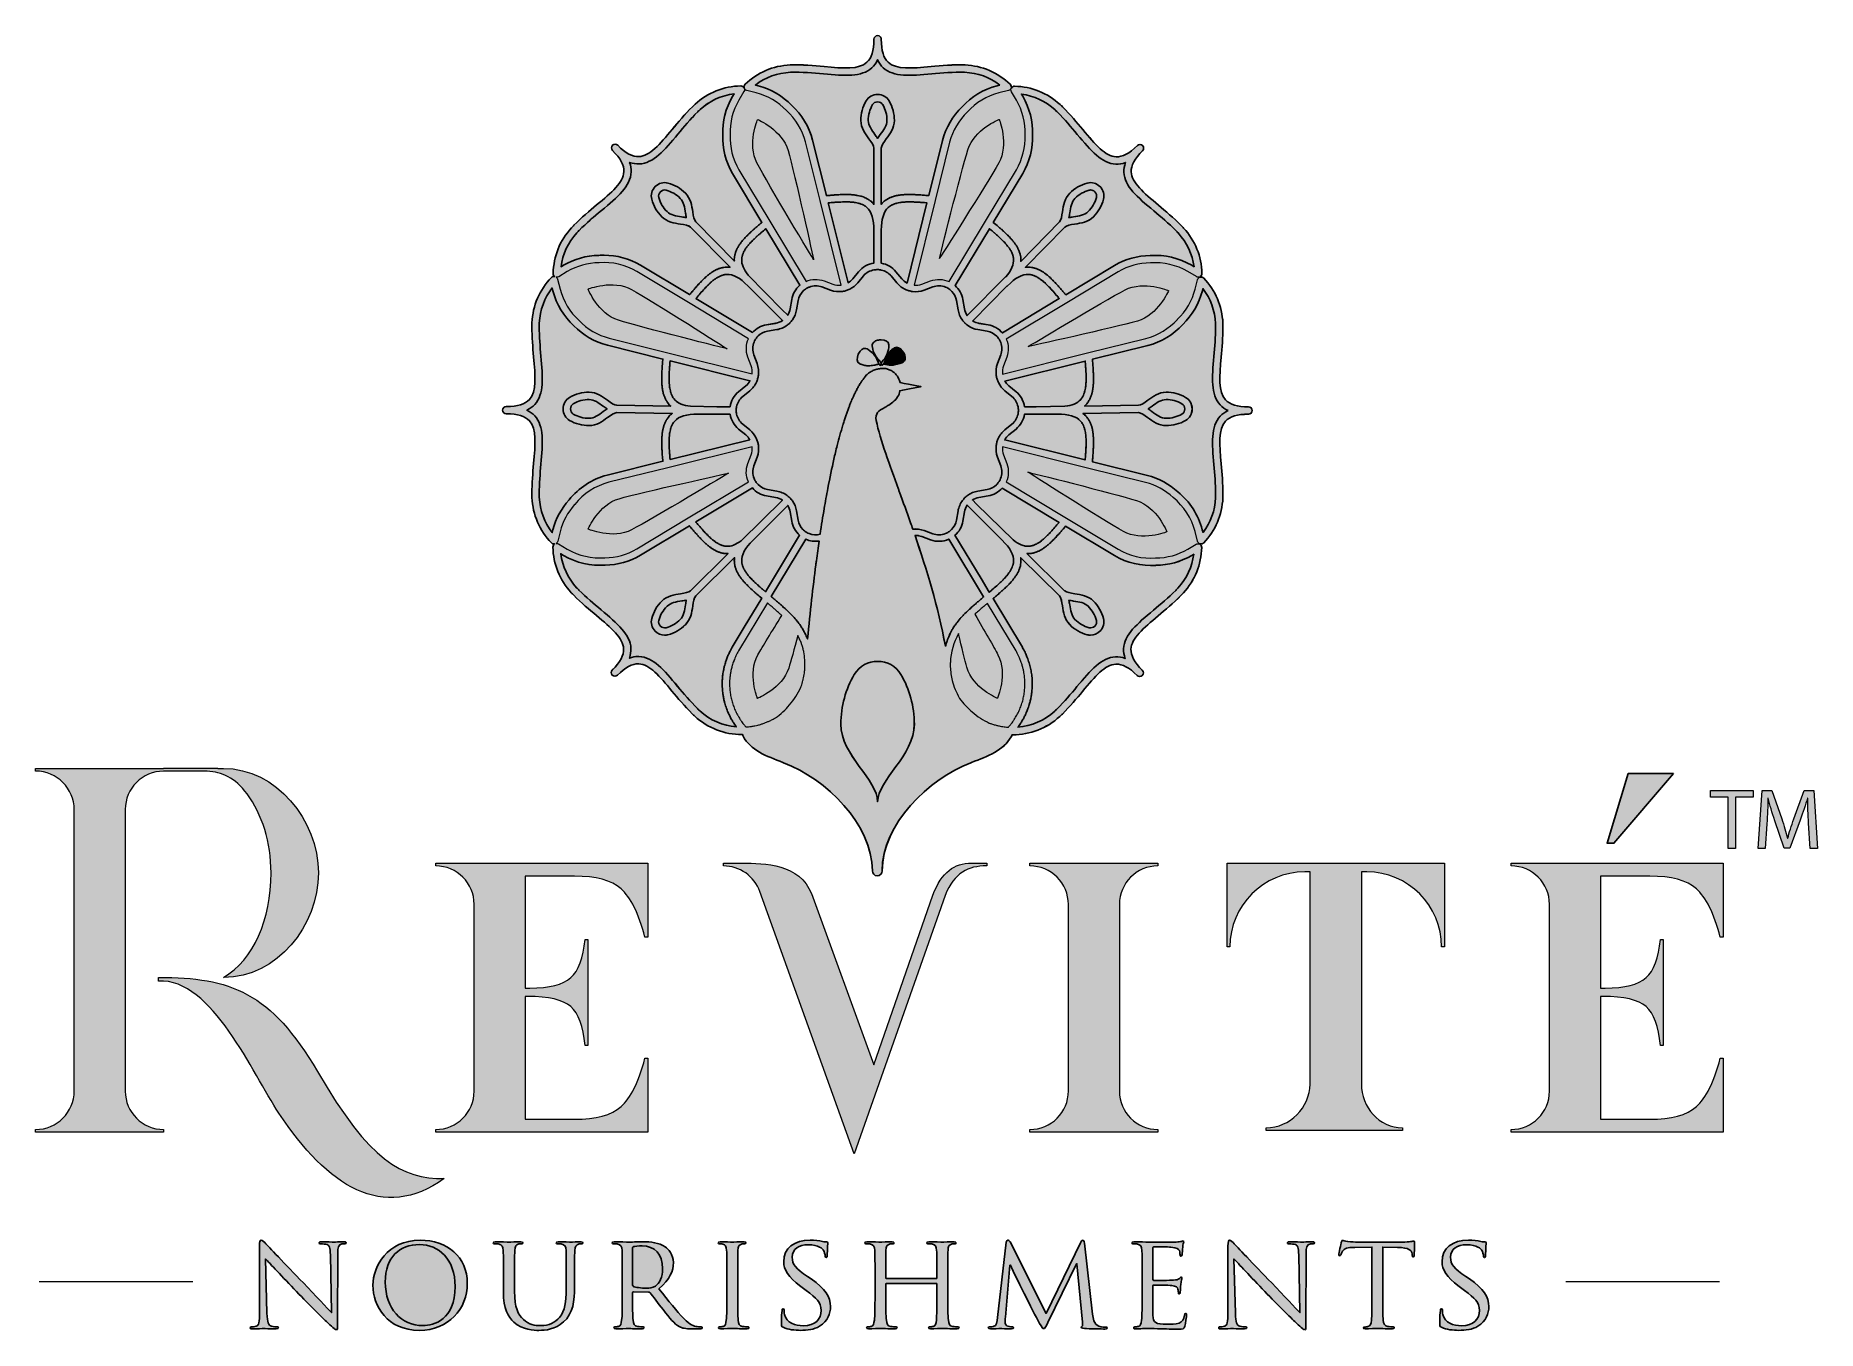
# Model space of a CAD drawing. Header units: millimetres. Extents: x 5.3 to 47, y -13.1 to 17.2.
import ezdxf

# ---------------------------------------------------------------- set-up
doc = ezdxf.new("R2010")
doc.units = ezdxf.units.MM
doc.header["$MEASUREMENT"] = 0
doc.layers.add('Layer 1', color=7, linetype='Continuous')

msp = doc.modelspace()

# ---------------------------------------------------------------- hatches: boundary and pattern name
at = {"layer": 'Layer 1', "true_color": 0xfefefe}
h = msp.add_hatch(color=7, dxfattribs=at)
edge = h.paths.add_edge_path()
edge.add_spline(control_points=[(21.8986, 16.0248), (21.8833, 16.0521), (21.8516, 16.0662), (21.8223, 16.0678), (21.4203, 16.0604), (21.0494, 15.9122), (20.7515, 15.6394), (20.7303, 15.6201), (20.7101, 15.6012), (20.6905, 15.5815), (20.5125, 15.4035), (20.355, 15.2155), (20.2162, 15.05), (19.9232, 14.6997), (19.6911, 14.4231), (19.4362, 14.4123), (19.2887, 14.4034), (19.1247, 14.4928), (18.9394, 14.6774), (18.9062, 14.7112), (18.8513, 14.7112), (18.8181, 14.6774), (18.8006, 14.6611), (18.7929, 14.6387), (18.7929, 14.6169), (18.7929, 14.5945), (18.8006, 14.5723), (18.8181, 14.5559), (19.0032, 14.3702), (19.0904, 14.208), (19.0833, 14.0593), (19.0724, 13.8045), (18.7963, 13.5729), (18.4455, 13.2793), (18.2799, 13.1405), (18.0926, 12.9832), (17.9145, 12.8049), (17.8944, 12.7849), (17.8748, 12.7646), (17.8563, 12.7445), (17.5828, 12.4456), (17.4352, 12.0751), (17.4275, 11.6727), (17.4271, 11.6449), (17.4406, 11.6188), (17.4624, 11.6025), (17.4346, 11.6079), (17.4053, 11.5991), (17.3846, 11.5779), (17.1052, 11.2888), (16.9483, 10.9216), (16.9302, 10.517), (16.9287, 10.4892), (16.9281, 10.4614), (16.9281, 10.4331), (16.9281, 10.1815), (16.9499, 9.9373), (16.9684, 9.7217), (17.0082, 9.2671), (17.0403, 8.9074), (16.8688, 8.7196), (16.7675, 8.6097), (16.5911, 8.5563), (16.3291, 8.5563), (16.2811, 8.5563), (16.2429, 8.5174), (16.2429, 8.47), (16.2429, 8.4228), (16.2811, 8.3841), (16.3291, 8.3841), (16.5911, 8.3841), (16.7675, 8.3307), (16.8688, 8.2202), (17.0403, 8.0328), (17.0082, 7.6733), (16.9684, 7.2187), (16.9499, 7.0029), (16.9281, 6.7589), (16.9281, 6.5068), (16.9281, 6.479), (16.9287, 6.4512), (16.9302, 6.4234), (16.9483, 6.0177), (17.1062, 5.65), (17.3868, 5.3603), (17.4031, 5.3433), (17.4254, 5.3342), (17.4482, 5.3342), (17.4527, 5.3342), (17.4564, 5.3353), (17.4603, 5.3357), (17.4357, 5.3193), (17.4204, 5.2915), (17.421, 5.2628), (17.4292, 4.8613), (17.5773, 4.4915), (17.8496, 4.1936), (17.8688, 4.1728), (17.8884, 4.1528), (17.908, 4.1326), (18.086, 3.9545), (18.2739, 3.7971), (18.4395, 3.6584), (18.7897, 3.3646), (19.0663, 3.1332), (19.0767, 2.8789), (19.0838, 2.7296), (18.9967, 2.5673), (18.8114, 2.3815), (18.7952, 2.3654), (18.7864, 2.343), (18.7864, 2.3212), (18.7864, 2.2988), (18.7952, 2.2771), (18.8114, 2.2602), (18.8453, 2.2264), (18.8998, 2.2264), (18.9336, 2.2602), (19.1182, 2.4448), (19.2788, 2.533), (19.4302, 2.5254), (19.6851, 2.5144), (19.9165, 2.2385), (20.2096, 1.8882), (20.3485, 1.7221), (20.5058, 1.5347), (20.6845, 1.3566), (20.7041, 1.3364), (20.7243, 1.3174), (20.745, 1.2983), (21.049, 1.0206), (21.4383, 0.8696), (21.8473, 0.8696), (21.8473, 0.8696), (21.8626, 0.8696), (21.8626, 0.8696), (21.8643, 0.8561), (21.8675, 0.8424), (21.8746, 0.8305), (22.0505, 0.5021), (22.4187, 0.3631), (22.8087, 0.2168), (22.8087, 0.2168), (22.8255, 0.2101), (22.8255, 0.2101), (23.825, -0.1673), (24.9045, -1.2435), (24.9045, -2.3246), (24.9045, -2.3884), (24.9556, -2.4394), (25.0187, -2.4394), (25.0825, -2.4394), (25.1337, -2.3884), (25.1337, -2.3246), (25.1337, -1.2435), (26.2132, -0.1673), (27.2125, 0.2101), (27.2125, 0.2101), (27.2295, 0.2168), (27.2295, 0.2168), (27.6139, 0.3609), (27.9772, 0.4981), (28.1565, 0.8163), (28.1674, 0.8305), (28.1744, 0.8468), (28.1782, 0.8632), (28.1782, 0.8632), (28.194, 0.8632), (28.194, 0.8632), (28.6025, 0.8632), (28.9914, 1.0139), (29.2958, 1.2923), (29.3165, 1.3108), (29.3367, 1.3304), (29.3563, 1.3501), (29.535, 1.528), (29.6923, 1.716), (29.8306, 1.8817), (30.1247, 2.2318), (30.3557, 2.5079), (30.6106, 2.5194), (30.7631, 2.5258), (30.9221, 2.4388), (31.1074, 2.2536), (31.1411, 2.2198), (31.1956, 2.2198), (31.2294, 2.2536), (31.2457, 2.2706), (31.2544, 2.2924), (31.2544, 2.3147), (31.2544, 2.3365), (31.2457, 2.3587), (31.2294, 2.3751), (31.0436, 2.5608), (30.957, 2.723), (30.9635, 2.8723), (30.9745, 3.1267), (31.2511, 3.3586), (31.6008, 3.6517), (31.7669, 3.7906), (31.9548, 3.9486), (32.1324, 4.1261), (32.1524, 4.1461), (32.1716, 4.1665), (32.1906, 4.1871), (32.4624, 4.4845), (32.6105, 4.8531), (32.6198, 5.2529), (32.6204, 5.2845), (32.6034, 5.3133), (32.5762, 5.3293), (32.5762, 5.3293), (32.5855, 5.3374), (32.5855, 5.3374), (32.5926, 5.3357), (32.5997, 5.3347), (32.6073, 5.3347), (32.6307, 5.3347), (32.6536, 5.344), (32.6699, 5.3614), (32.9444, 5.6494), (33.0985, 6.0137), (33.117, 6.4142), (33.1187, 6.442), (33.1192, 6.4701), (33.1192, 6.4979), (33.1192, 6.7495), (33.0974, 6.9937), (33.0784, 7.2093), (33.038, 7.664), (33.007, 8.0236), (33.1786, 8.2114), (33.2793, 8.3214), (33.4558, 8.3749), (33.7178, 8.3749), (33.7658, 8.3749), (33.8039, 8.4136), (33.8039, 8.4609), (33.8039, 8.5088), (33.7658, 8.5474), (33.7178, 8.5474), (33.4558, 8.5474), (33.2793, 8.6008), (33.1786, 8.7109), (33.007, 8.8988), (33.038, 9.2582), (33.0784, 9.713), (33.0974, 9.9287), (33.1192, 10.1722), (33.1192, 10.4244), (33.1192, 10.4528), (33.1187, 10.4803), (33.117, 10.5081), (33.0985, 10.9096), (32.9438, 11.2745), (32.6678, 11.5633), (32.6459, 11.5861), (32.6144, 11.5948), (32.5833, 11.5871), (32.5833, 11.5871), (32.5827, 11.5985), (32.5827, 11.5985), (32.61, 11.6138), (32.6263, 11.6432), (32.6252, 11.6748), (32.6165, 12.0734), (32.4678, 12.441), (32.1972, 12.7379), (32.1781, 12.7586), (32.1591, 12.7789), (32.1395, 12.7984), (31.9613, 12.9765), (31.7734, 13.1339), (31.6073, 13.2728), (31.2576, 13.5663), (30.981, 13.7985), (30.9695, 14.0526), (30.9635, 14.2013), (31.0501, 14.3642), (31.2358, 14.5496), (31.2522, 14.5664), (31.2604, 14.5882), (31.2604, 14.6104), (31.2604, 14.6323), (31.2522, 14.6544), (31.2358, 14.6714), (31.202, 14.7051), (31.1471, 14.7051), (31.1139, 14.6714), (30.9282, 14.4857), (30.761, 14.3985), (30.6172, 14.4057), (30.3623, 14.4166), (30.1307, 14.6932), (29.8373, 15.0433), (29.6983, 15.209), (29.541, 15.397), (29.3628, 15.5749), (29.3432, 15.5946), (29.3232, 15.6141), (29.3023, 15.6327), (29.0056, 15.9039), (28.6374, 16.0521), (28.2381, 16.0615), (28.2066, 16.0615), (28.1771, 16.0455), (28.1614, 16.0184), (28.17, 16.0488), (28.1554, 16.0853), (28.133, 16.1071), (27.8438, 16.3849), (27.4778, 16.5412), (27.0753, 16.5592), (26.7997, 16.5722), (26.5193, 16.5418), (26.2802, 16.5206), (25.8243, 16.4801), (25.4653, 16.4491), (25.2775, 16.6212), (25.1675, 16.7214), (25.1141, 16.8985), (25.1141, 17.1598), (25.1141, 17.2078), (25.0754, 17.2464), (25.028, 17.2464), (24.9801, 17.2464), (24.942, 17.2078), (24.942, 17.1598), (24.942, 16.8985), (24.8881, 16.7214), (24.778, 16.6208), (24.5901, 16.4491), (24.2312, 16.4801), (23.7759, 16.5206), (23.5368, 16.5418), (23.259, 16.5722), (22.9808, 16.5592), (22.5777, 16.5412), (22.2117, 16.3849), (21.9231, 16.1071), (21.9007, 16.0853), (21.8908, 16.0532), (21.8996, 16.0233), (21.8996, 16.0233), (21.8986, 16.0248), (21.8986, 16.0248)], knot_values=[0, 0, 0, 0, 0.0086957, 0.0086957, 0.0086957, 0.0173913, 0.0173913, 0.0173913, 0.026087, 0.026087, 0.026087, 0.0347826, 0.0347826, 0.0347826, 0.0434783, 0.0434783, 0.0434783, 0.0521739, 0.0521739, 0.0521739, 0.0608696, 0.0608696, 0.0608696, 0.0695652, 0.0695652, 0.0695652, 0.0782609, 0.0782609, 0.0782609, 0.0869565, 0.0869565, 0.0869565, 0.0956522, 0.0956522, 0.0956522, 0.1043478, 0.1043478, 0.1043478, 0.1130435, 0.1130435, 0.1130435, 0.1217391, 0.1217391, 0.1217391, 0.1304348, 0.1304348, 0.1304348, 0.1391304, 0.1391304, 0.1391304, 0.1478261, 0.1478261, 0.1478261, 0.1565217, 0.1565217, 0.1565217, 0.1652174, 0.1652174, 0.1652174, 0.173913, 0.173913, 0.173913, 0.1826087, 0.1826087, 0.1826087, 0.1913043, 0.1913043, 0.1913043, 0.2, 0.2, 0.2, 0.2086957, 0.2086957, 0.2086957, 0.2173913, 0.2173913, 0.2173913, 0.226087, 0.226087, 0.226087, 0.2347826, 0.2347826, 0.2347826, 0.2434783, 0.2434783, 0.2434783, 0.2521739, 0.2521739, 0.2521739, 0.2608696, 0.2608696, 0.2608696, 0.2695652, 0.2695652, 0.2695652, 0.2782609, 0.2782609, 0.2782609, 0.2869565, 0.2869565, 0.2869565, 0.2956522, 0.2956522, 0.2956522, 0.3043478, 0.3043478, 0.3043478, 0.3130435, 0.3130435, 0.3130435, 0.3217391, 0.3217391, 0.3217391, 0.3304348, 0.3304348, 0.3304348, 0.3391304, 0.3391304, 0.3391304, 0.3478261, 0.3478261, 0.3478261, 0.3565217, 0.3565217, 0.3565217, 0.3652174, 0.3652174, 0.3652174, 0.373913, 0.373913, 0.373913, 0.3826087, 0.3826087, 0.3826087, 0.3913043, 0.3913043, 0.3913043, 0.4, 0.4, 0.4, 0.4086957, 0.4086957, 0.4086957, 0.4173913, 0.4173913, 0.4173913, 0.426087, 0.426087, 0.426087, 0.4347826, 0.4347826, 0.4347826, 0.4434783, 0.4434783, 0.4434783, 0.4521739, 0.4521739, 0.4521739, 0.4608696, 0.4608696, 0.4608696, 0.4695652, 0.4695652, 0.4695652, 0.4782609, 0.4782609, 0.4782609, 0.4869565, 0.4869565, 0.4869565, 0.4956522, 0.4956522, 0.4956522, 0.5043478, 0.5043478, 0.5043478, 0.5130435, 0.5130435, 0.5130435, 0.5217391, 0.5217391, 0.5217391, 0.5304348, 0.5304348, 0.5304348, 0.5391304, 0.5391304, 0.5391304, 0.5478261, 0.5478261, 0.5478261, 0.5565217, 0.5565217, 0.5565217, 0.5652174, 0.5652174, 0.5652174, 0.573913, 0.573913, 0.573913, 0.5826087, 0.5826087, 0.5826087, 0.5913043, 0.5913043, 0.5913043, 0.6, 0.6, 0.6, 0.6086957, 0.6086957, 0.6086957, 0.6173913, 0.6173913, 0.6173913, 0.626087, 0.626087, 0.626087, 0.6347826, 0.6347826, 0.6347826, 0.6434783, 0.6434783, 0.6434783, 0.6521739, 0.6521739, 0.6521739, 0.6608696, 0.6608696, 0.6608696, 0.6695652, 0.6695652, 0.6695652, 0.6782609, 0.6782609, 0.6782609, 0.6869565, 0.6869565, 0.6869565, 0.6956522, 0.6956522, 0.6956522, 0.7043478, 0.7043478, 0.7043478, 0.7130435, 0.7130435, 0.7130435, 0.7217391, 0.7217391, 0.7217391, 0.7304348, 0.7304348, 0.7304348, 0.7391304, 0.7391304, 0.7391304, 0.7478261, 0.7478261, 0.7478261, 0.7565217, 0.7565217, 0.7565217, 0.7652174, 0.7652174, 0.7652174, 0.773913, 0.773913, 0.773913, 0.7826087, 0.7826087, 0.7826087, 0.7913043, 0.7913043, 0.7913043, 0.8, 0.8, 0.8, 0.8086957, 0.8086957, 0.8086957, 0.8173913, 0.8173913, 0.8173913, 0.826087, 0.826087, 0.826087, 0.8347826, 0.8347826, 0.8347826, 0.8434783, 0.8434783, 0.8434783, 0.8521739, 0.8521739, 0.8521739, 0.8608696, 0.8608696, 0.8608696, 0.8695652, 0.8695652, 0.8695652, 0.8782609, 0.8782609, 0.8782609, 0.8869565, 0.8869565, 0.8869565, 0.8956522, 0.8956522, 0.8956522, 0.9043478, 0.9043478, 0.9043478, 0.9130435, 0.9130435, 0.9130435, 0.9217391, 0.9217391, 0.9217391, 0.9304348, 0.9304348, 0.9304348, 0.9391304, 0.9391304, 0.9391304, 0.9478261, 0.9478261, 0.9478261, 0.9565217, 0.9565217, 0.9565217, 0.9652174, 0.9652174, 0.9652174, 0.973913, 0.973913, 0.973913, 0.9826087, 0.9826087, 0.9826087, 0.9913043, 0.9913043, 0.9913043, 1, 1, 1, 1], degree=3, periodic=1)
at = {"layer": 'Layer 1', "true_color": 0x8f734a}
h = msp.add_hatch(color=35, dxfattribs=at)
edge = h.paths.add_edge_path()
edge.add_spline(control_points=[(33.7178, 8.5473), (33.4558, 8.5473), (33.2798, 8.6006), (33.1785, 8.7107), (33.007, 8.8986), (33.038, 9.258), (33.0783, 9.7134), (33.0974, 9.9285), (33.1192, 10.1724), (33.1192, 10.424), (33.1192, 10.4524), (33.1186, 10.4807), (33.117, 10.5085), (33.099, 10.9094), (32.9438, 11.2742), (32.6682, 11.5634), (32.6465, 11.5857), (32.6144, 11.595), (32.5832, 11.5869), (32.5532, 11.5786), (32.5299, 11.5554), (32.5222, 11.5241), (32.5222, 11.5241), (32.4683, 11.3081), (32.4683, 11.3081), (32.397, 11.0378), (32.2537, 10.7933), (32.0544, 10.6011), (32.0527, 10.5994), (32.0516, 10.5982), (32.0501, 10.5968), (31.8529, 10.3799), (31.598, 10.2257), (31.3132, 10.1501), (31.3132, 10.1501), (29.9466, 9.8108), (29.9466, 9.8108), (29.9466, 9.8108), (27.9537, 9.3156), (27.9537, 9.3156), (27.9466, 9.3795), (27.9537, 9.4454), (27.9772, 9.5084), (27.9772, 9.5084), (28.0539, 9.7116), (28.0539, 9.7116), (28.1063, 9.8507), (28.1013, 10.0019), (28.0425, 10.136), (28.0425, 10.136), (29.4602, 10.9888), (29.4602, 10.9888), (29.4602, 10.9888), (30.6612, 11.7121), (30.6612, 11.7121), (30.8954, 11.8483), (31.1497, 11.9186), (31.4227, 11.9202), (31.7286, 11.942), (32.032, 11.8723), (32.2979, 11.717), (32.2979, 11.717), (32.495, 11.5989), (32.495, 11.5989), (32.5222, 11.5826), (32.556, 11.5826), (32.5827, 11.5983), (32.6099, 11.6142), (32.6263, 11.6434), (32.6252, 11.6746), (32.6165, 12.0738), (32.4678, 12.4414), (32.1971, 12.7377), (32.1781, 12.7584), (32.1589, 12.779), (32.1393, 12.7987), (31.9613, 12.9767), (31.7734, 13.1343), (31.6073, 13.273), (31.2576, 13.5667), (30.981, 13.7981), (30.9695, 14.0524), (30.9635, 14.2017), (31.0501, 14.364), (31.2358, 14.5497), (31.2522, 14.566), (31.2609, 14.5884), (31.2609, 14.6102), (31.2609, 14.6325), (31.2522, 14.6543), (31.2358, 14.6712), (31.202, 14.705), (31.1475, 14.705), (31.1137, 14.6712), (30.9282, 14.4861), (30.7614, 14.3984), (30.6171, 14.4059), (30.3622, 14.4168), (30.1307, 14.6936), (29.8371, 15.0431), (29.6983, 15.2091), (29.5408, 15.3966), (29.3628, 15.5748), (29.3432, 15.5948), (29.323, 15.6141), (29.3023, 15.6329), (29.0054, 15.9043), (28.6374, 16.0524), (28.2381, 16.0611), (28.2065, 16.0611), (28.1771, 16.0459), (28.1612, 16.0187), (28.1461, 15.9914), (28.1461, 15.9582), (28.1623, 15.931), (28.1623, 15.931), (28.2789, 15.737), (28.2789, 15.737), (28.4232, 15.4887), (28.4946, 15.2077), (28.4859, 14.9228), (28.4859, 14.9228), (28.4859, 14.9174), (28.4859, 14.9174), (28.4946, 14.6325), (28.4232, 14.3514), (28.28, 14.1047), (28.28, 14.1047), (27.553, 12.8967), (27.553, 12.8967), (27.553, 12.8967), (26.7017, 11.4828), (26.7017, 11.4828), (26.5649, 11.545), (26.4093, 11.5519), (26.2671, 11.4987), (26.2671, 11.4987), (26.0639, 11.4225), (26.0639, 11.4225), (26.0045, 11.4001), (25.9424, 11.3929), (25.8825, 11.3978), (25.8825, 11.3978), (26.3755, 13.3842), (26.3755, 13.3842), (26.3755, 13.3842), (26.7142, 14.7479), (26.7142, 14.7479), (26.7861, 15.018), (26.9288, 15.2627), (27.1324, 15.4593), (27.3302, 15.676), (27.5857, 15.8307), (27.8695, 15.9057), (27.8695, 15.9057), (28.0942, 15.9613), (28.0942, 15.9613), (28.1248, 15.9691), (28.1487, 15.9925), (28.1565, 16.0229), (28.1646, 16.0533), (28.1554, 16.0857), (28.133, 16.1075), (27.8438, 16.3845), (27.4778, 16.541), (27.0753, 16.5594), (26.7997, 16.572), (26.5198, 16.5413), (26.28, 16.5207), (25.8243, 16.4805), (25.4653, 16.449), (25.2775, 16.621), (25.1674, 16.7218), (25.114, 16.8981), (25.114, 17.1602), (25.114, 17.2076), (25.0754, 17.2462), (25.028, 17.2462), (24.9801, 17.2462), (24.942, 17.2076), (24.942, 17.1602), (24.942, 16.8981), (24.8879, 16.7218), (24.778, 16.621), (24.5906, 16.4493), (24.2312, 16.4805), (23.7759, 16.5207), (23.5368, 16.5413), (23.259, 16.572), (22.9807, 16.5594), (22.5777, 16.541), (22.2117, 16.3845), (21.9229, 16.1075), (21.9007, 16.0857), (21.8908, 16.0533), (21.8996, 16.0229), (21.9077, 15.9925), (21.9317, 15.9691), (21.9617, 15.9613), (21.9617, 15.9613), (22.1856, 15.9057), (22.1856, 15.9057), (22.4551, 15.8344), (22.6986, 15.6925), (22.8908, 15.4936), (22.8919, 15.4925), (22.893, 15.4914), (22.8947, 15.4903), (23.1103, 15.2931), (23.2639, 15.0388), (23.339, 14.7549), (23.339, 14.7549), (23.68, 13.3842), (23.68, 13.3842), (23.68, 13.3842), (24.1728, 11.3989), (24.1728, 11.3989), (24.1086, 11.3914), (24.0422, 11.3984), (23.9784, 11.4225), (23.9784, 11.4225), (23.7748, 11.4987), (23.7748, 11.4987), (23.6365, 11.5503), (23.485, 11.546), (23.3516, 11.4878), (23.3516, 11.4878), (22.503, 12.8967), (22.503, 12.8967), (22.503, 12.8967), (21.7771, 14.1032), (21.7771, 14.1032), (21.6332, 14.3509), (21.5614, 14.6325), (21.5706, 14.9228), (21.5614, 15.2077), (21.6332, 15.4893), (21.7764, 15.736), (21.7764, 15.736), (21.8973, 15.9375), (21.8973, 15.9375), (21.9137, 15.9642), (21.9137, 15.998), (21.8984, 16.0252), (21.8833, 16.0519), (21.8516, 16.0665), (21.8223, 16.0682), (21.4203, 16.0604), (21.0499, 15.9124), (20.7515, 15.639), (20.7308, 15.6205), (20.7101, 15.6008), (20.6905, 15.5813), (20.5123, 15.4031), (20.355, 15.2159), (20.2161, 15.0502), (19.923, 14.6995), (19.691, 14.4233), (19.4367, 14.4119), (19.2885, 14.4038), (19.1247, 14.4926), (18.9394, 14.6777), (18.9062, 14.7114), (18.8513, 14.7114), (18.8179, 14.6777), (18.8011, 14.6609), (18.7929, 14.6391), (18.7929, 14.6167), (18.7929, 14.5949), (18.8011, 14.5726), (18.8179, 14.5557), (19.0032, 14.3706), (19.0903, 14.2081), (19.0832, 14.0591), (19.0728, 13.8046), (18.7962, 13.5725), (18.4454, 13.2797), (18.2804, 13.1401), (18.0925, 12.9833), (17.9145, 12.8047), (17.8949, 12.785), (17.8746, 12.765), (17.8561, 12.7443), (17.5827, 12.4452), (17.4351, 12.0749), (17.4275, 11.6723), (17.4269, 11.6445), (17.4411, 11.619), (17.4629, 11.6026), (17.4346, 11.6075), (17.4051, 11.5993), (17.3845, 11.5781), (17.1052, 11.2884), (16.9483, 10.9218), (16.9302, 10.5172), (16.9287, 10.4888), (16.9281, 10.461), (16.9281, 10.4332), (16.9281, 10.1817), (16.9499, 9.9372), (16.9684, 9.7219), (17.0087, 9.2667), (17.0403, 8.9078), (16.8686, 8.7198), (16.7674, 8.6097), (16.5909, 8.5565), (16.3295, 8.5565), (16.2817, 8.5565), (16.2429, 8.5178), (16.2429, 8.47), (16.2429, 8.4226), (16.2817, 8.3837), (16.3295, 8.3837), (16.5909, 8.3837), (16.7674, 8.3305), (16.8686, 8.2204), (17.0403, 8.0326), (17.0087, 7.6735), (16.9684, 7.2183), (16.9499, 7.003), (16.9281, 6.7585), (16.9281, 6.507), (16.9281, 6.4792), (16.9287, 6.4508), (16.9302, 6.423), (16.9483, 6.0179), (17.1062, 5.6502), (17.3866, 5.3599), (17.403, 5.3432), (17.4254, 5.3338), (17.4482, 5.3338), (17.4525, 5.3338), (17.4564, 5.3349), (17.4603, 5.3355), (17.4357, 5.3192), (17.4204, 5.2919), (17.421, 5.2625), (17.4292, 4.8612), (17.5779, 4.4913), (17.8502, 4.1935), (17.8686, 4.1727), (17.8882, 4.1526), (17.9078, 4.1329), (18.086, 3.9548), (18.2739, 3.7969), (18.44, 3.658), (18.7897, 3.365), (19.0663, 3.133), (19.0767, 2.8786), (19.0838, 2.7294), (18.9966, 2.5671), (18.8114, 2.3819), (18.7951, 2.365), (18.7864, 2.3426), (18.7864, 2.3208), (18.7864, 2.2984), (18.7951, 2.2767), (18.8114, 2.2598), (18.8453, 2.2266), (18.8998, 2.2266), (18.9334, 2.2598), (19.1187, 2.4449), (19.2792, 2.5326), (19.4302, 2.5258), (19.6851, 2.5142), (19.9165, 2.2381), (20.21, 1.8879), (20.3484, 1.7223), (20.5058, 1.5345), (20.6845, 1.3568), (20.7041, 1.3367), (20.7243, 1.3176), (20.745, 1.2981), (21.0494, 1.0207), (21.4383, 0.8694), (21.8473, 0.8694), (21.8473, 0.8694), (21.8626, 0.8694), (21.8626, 0.8694), (21.8641, 0.8563), (21.8674, 0.8428), (21.8745, 0.8302), (22.0505, 0.5023), (22.4187, 0.3634), (22.8085, 0.2164), (22.8085, 0.2164), (22.8255, 0.2097), (22.8255, 0.2097), (23.8248, -0.1676), (24.9043, -1.2437), (24.9043, -2.325), (24.9043, -2.388), (24.9556, -2.4398), (25.0193, -2.4398), (25.0825, -2.4398), (25.1342, -2.388), (25.1342, -2.325), (25.1342, -1.2437), (26.2132, -0.1676), (27.2125, 0.2097), (27.2125, 0.2097), (27.2294, 0.2164), (27.2294, 0.2164), (27.6139, 0.3613), (27.9772, 0.4985), (28.1565, 0.8166), (28.1673, 0.8302), (28.175, 0.8464), (28.1782, 0.8634), (28.1782, 0.8634), (28.194, 0.8634), (28.194, 0.8634), (28.6025, 0.8634), (28.9918, 1.0143), (29.2958, 1.2927), (29.3165, 1.3112), (29.3366, 1.3302), (29.3562, 1.3497), (29.5348, 1.528), (29.6923, 1.7159), (29.8312, 1.8819), (30.1247, 2.2317), (30.3557, 2.5083), (30.6106, 2.5191), (30.7636, 2.5258), (30.9221, 2.4386), (31.1072, 2.2535), (31.1411, 2.22), (31.1956, 2.22), (31.2292, 2.2535), (31.2456, 2.2708), (31.2544, 2.2926), (31.2544, 2.3148), (31.2544, 2.3366), (31.2456, 2.359), (31.2292, 2.3753), (31.0435, 2.5604), (30.9569, 2.7234), (30.9635, 2.8727), (30.9743, 3.1264), (31.251, 3.3585), (31.6013, 3.6519), (31.7668, 3.791), (31.9547, 3.9482), (32.1322, 4.1265), (32.1524, 4.146), (32.1714, 4.1667), (32.191, 4.1867), (32.4629, 4.4847), (32.6105, 4.8529), (32.6198, 5.2533), (32.6202, 5.2843), (32.6034, 5.3137), (32.5767, 5.3295), (32.5495, 5.3452), (32.5157, 5.3452), (32.4885, 5.3283), (32.4885, 5.3283), (32.2994, 5.2146), (32.2994, 5.2146), (32.0647, 5.0784), (31.8105, 5.0088), (31.5414, 5.0065), (31.5414, 5.0065), (31.5397, 5.0065), (31.5375, 5.0065), (31.2314, 4.9847), (30.9286, 5.0544), (30.6623, 5.2096), (30.6623, 5.2096), (29.4548, 5.9361), (29.4548, 5.9361), (29.4548, 5.9361), (28.0399, 6.7886), (28.0399, 6.7886), (28.1013, 6.9242), (28.1069, 7.0783), (28.0539, 7.2199), (28.0539, 7.2199), (27.9772, 7.4231), (27.9772, 7.4231), (27.9548, 7.483), (27.9479, 7.5463), (27.9533, 7.6076), (27.9533, 7.6076), (29.9461, 7.1125), (29.9461, 7.1125), (29.9461, 7.1125), (31.3061, 6.7749), (31.3061, 6.7749), (31.5474, 6.7107), (31.7631, 6.5936), (31.9503, 6.4219), (32.2048, 6.2178), (32.3839, 5.941), (32.4678, 5.6241), (32.4678, 5.6241), (32.5239, 5.3997), (32.5239, 5.3997), (32.5315, 5.3693), (32.5555, 5.3452), (32.5855, 5.3375), (32.5924, 5.3355), (32.6002, 5.3343), (32.6073, 5.3343), (32.6306, 5.3343), (32.6536, 5.3442), (32.6698, 5.361), (32.9443, 5.6498), (33.099, 6.0135), (33.117, 6.4138), (33.1186, 6.4416), (33.1192, 6.4701), (33.1192, 6.4983), (33.1192, 6.75), (33.0974, 6.9938), (33.0783, 7.2096), (33.038, 7.6644), (33.007, 8.0237), (33.1785, 8.2112), (33.2798, 8.3218), (33.4558, 8.3751), (33.7178, 8.3751), (33.7656, 8.3751), (33.8044, 8.4132), (33.8044, 8.4611), (33.8044, 8.5086), (33.7656, 8.5473), (33.7178, 8.5473)], knot_values=[0, 0, 0, 0, 0.0056818, 0.0056818, 0.0056818, 0.0113636, 0.0113636, 0.0113636, 0.0170455, 0.0170455, 0.0170455, 0.0227273, 0.0227273, 0.0227273, 0.0284091, 0.0284091, 0.0284091, 0.0340909, 0.0340909, 0.0340909, 0.0397727, 0.0397727, 0.0397727, 0.0454545, 0.0454545, 0.0454545, 0.0511364, 0.0511364, 0.0511364, 0.0568182, 0.0568182, 0.0568182, 0.0625, 0.0625, 0.0625, 0.0681818, 0.0681818, 0.0681818, 0.0738636, 0.0738636, 0.0738636, 0.0795455, 0.0795455, 0.0795455, 0.0852273, 0.0852273, 0.0852273, 0.0909091, 0.0909091, 0.0909091, 0.0965909, 0.0965909, 0.0965909, 0.1022727, 0.1022727, 0.1022727, 0.1079545, 0.1079545, 0.1079545, 0.1136364, 0.1136364, 0.1136364, 0.1193182, 0.1193182, 0.1193182, 0.125, 0.125, 0.125, 0.1306818, 0.1306818, 0.1306818, 0.1363636, 0.1363636, 0.1363636, 0.1420455, 0.1420455, 0.1420455, 0.1477273, 0.1477273, 0.1477273, 0.1534091, 0.1534091, 0.1534091, 0.1590909, 0.1590909, 0.1590909, 0.1647727, 0.1647727, 0.1647727, 0.1704545, 0.1704545, 0.1704545, 0.1761364, 0.1761364, 0.1761364, 0.1818182, 0.1818182, 0.1818182, 0.1875, 0.1875, 0.1875, 0.1931818, 0.1931818, 0.1931818, 0.1988636, 0.1988636, 0.1988636, 0.2045455, 0.2045455, 0.2045455, 0.2102273, 0.2102273, 0.2102273, 0.2159091, 0.2159091, 0.2159091, 0.2215909, 0.2215909, 0.2215909, 0.2272727, 0.2272727, 0.2272727, 0.2329545, 0.2329545, 0.2329545, 0.2386364, 0.2386364, 0.2386364, 0.2443182, 0.2443182, 0.2443182, 0.25, 0.25, 0.25, 0.2556818, 0.2556818, 0.2556818, 0.2613636, 0.2613636, 0.2613636, 0.2670455, 0.2670455, 0.2670455, 0.2727273, 0.2727273, 0.2727273, 0.2784091, 0.2784091, 0.2784091, 0.2840909, 0.2840909, 0.2840909, 0.2897727, 0.2897727, 0.2897727, 0.2954545, 0.2954545, 0.2954545, 0.3011364, 0.3011364, 0.3011364, 0.3068182, 0.3068182, 0.3068182, 0.3125, 0.3125, 0.3125, 0.3181818, 0.3181818, 0.3181818, 0.3238636, 0.3238636, 0.3238636, 0.3295455, 0.3295455, 0.3295455, 0.3352273, 0.3352273, 0.3352273, 0.3409091, 0.3409091, 0.3409091, 0.3465909, 0.3465909, 0.3465909, 0.3522727, 0.3522727, 0.3522727, 0.3579545, 0.3579545, 0.3579545, 0.3636364, 0.3636364, 0.3636364, 0.3693182, 0.3693182, 0.3693182, 0.375, 0.375, 0.375, 0.3806818, 0.3806818, 0.3806818, 0.3863636, 0.3863636, 0.3863636, 0.3920455, 0.3920455, 0.3920455, 0.3977273, 0.3977273, 0.3977273, 0.4034091, 0.4034091, 0.4034091, 0.4090909, 0.4090909, 0.4090909, 0.4147727, 0.4147727, 0.4147727, 0.4204545, 0.4204545, 0.4204545, 0.4261364, 0.4261364, 0.4261364, 0.4318182, 0.4318182, 0.4318182, 0.4375, 0.4375, 0.4375, 0.4431818, 0.4431818, 0.4431818, 0.4488636, 0.4488636, 0.4488636, 0.4545455, 0.4545455, 0.4545455, 0.4602273, 0.4602273, 0.4602273, 0.4659091, 0.4659091, 0.4659091, 0.4715909, 0.4715909, 0.4715909, 0.4772727, 0.4772727, 0.4772727, 0.4829545, 0.4829545, 0.4829545, 0.4886364, 0.4886364, 0.4886364, 0.4943182, 0.4943182, 0.4943182, 0.5, 0.5, 0.5, 0.5056818, 0.5056818, 0.5056818, 0.5113636, 0.5113636, 0.5113636, 0.5170455, 0.5170455, 0.5170455, 0.5227273, 0.5227273, 0.5227273, 0.5284091, 0.5284091, 0.5284091, 0.5340909, 0.5340909, 0.5340909, 0.5397727, 0.5397727, 0.5397727, 0.5454545, 0.5454545, 0.5454545, 0.5511364, 0.5511364, 0.5511364, 0.5568182, 0.5568182, 0.5568182, 0.5625, 0.5625, 0.5625, 0.5681818, 0.5681818, 0.5681818, 0.5738636, 0.5738636, 0.5738636, 0.5795455, 0.5795455, 0.5795455, 0.5852273, 0.5852273, 0.5852273, 0.5909091, 0.5909091, 0.5909091, 0.5965909, 0.5965909, 0.5965909, 0.6022727, 0.6022727, 0.6022727, 0.6079545, 0.6079545, 0.6079545, 0.6136364, 0.6136364, 0.6136364, 0.6193182, 0.6193182, 0.6193182, 0.625, 0.625, 0.625, 0.6306818, 0.6306818, 0.6306818, 0.6363636, 0.6363636, 0.6363636, 0.6420455, 0.6420455, 0.6420455, 0.6477273, 0.6477273, 0.6477273, 0.6534091, 0.6534091, 0.6534091, 0.6590909, 0.6590909, 0.6590909, 0.6647727, 0.6647727, 0.6647727, 0.6704545, 0.6704545, 0.6704545, 0.6761364, 0.6761364, 0.6761364, 0.6818182, 0.6818182, 0.6818182, 0.6875, 0.6875, 0.6875, 0.6931818, 0.6931818, 0.6931818, 0.6988636, 0.6988636, 0.6988636, 0.7045455, 0.7045455, 0.7045455, 0.7102273, 0.7102273, 0.7102273, 0.7159091, 0.7159091, 0.7159091, 0.7215909, 0.7215909, 0.7215909, 0.7272727, 0.7272727, 0.7272727, 0.7329545, 0.7329545, 0.7329545, 0.7386364, 0.7386364, 0.7386364, 0.7443182, 0.7443182, 0.7443182, 0.75, 0.75, 0.75, 0.7556818, 0.7556818, 0.7556818, 0.7613636, 0.7613636, 0.7613636, 0.7670455, 0.7670455, 0.7670455, 0.7727273, 0.7727273, 0.7727273, 0.7784091, 0.7784091, 0.7784091, 0.7840909, 0.7840909, 0.7840909, 0.7897727, 0.7897727, 0.7897727, 0.7954545, 0.7954545, 0.7954545, 0.8011364, 0.8011364, 0.8011364, 0.8068182, 0.8068182, 0.8068182, 0.8125, 0.8125, 0.8125, 0.8181818, 0.8181818, 0.8181818, 0.8238636, 0.8238636, 0.8238636, 0.8295455, 0.8295455, 0.8295455, 0.8352273, 0.8352273, 0.8352273, 0.8409091, 0.8409091, 0.8409091, 0.8465909, 0.8465909, 0.8465909, 0.8522727, 0.8522727, 0.8522727, 0.8579545, 0.8579545, 0.8579545, 0.8636364, 0.8636364, 0.8636364, 0.8693182, 0.8693182, 0.8693182, 0.875, 0.875, 0.875, 0.8806818, 0.8806818, 0.8806818, 0.8863636, 0.8863636, 0.8863636, 0.8920455, 0.8920455, 0.8920455, 0.8977273, 0.8977273, 0.8977273, 0.9034091, 0.9034091, 0.9034091, 0.9090909, 0.9090909, 0.9090909, 0.9147727, 0.9147727, 0.9147727, 0.9204545, 0.9204545, 0.9204545, 0.9261364, 0.9261364, 0.9261364, 0.9318182, 0.9318182, 0.9318182, 0.9375, 0.9375, 0.9375, 0.9431818, 0.9431818, 0.9431818, 0.9488636, 0.9488636, 0.9488636, 0.9545455, 0.9545455, 0.9545455, 0.9602273, 0.9602273, 0.9602273, 0.9659091, 0.9659091, 0.9659091, 0.9715909, 0.9715909, 0.9715909, 0.9772727, 0.9772727, 0.9772727, 0.9829545, 0.9829545, 0.9829545, 0.9886364, 0.9886364, 0.9886364, 0.9943182, 0.9943182, 0.9943182, 1, 1, 1, 1], degree=3, periodic=1)
at = {"layer": 'Layer 1', "true_color": 0x1b94aa}
h = msp.add_hatch(color=134, dxfattribs=at)
edge = h.paths.add_edge_path()
edge.add_spline(control_points=[(27.8912, 16.0888), (27.6549, 16.2702), (27.3733, 16.3732), (27.0673, 16.3869), (26.8025, 16.3983), (26.54, 16.3705), (26.2949, 16.3494), (25.7977, 16.3052), (25.405, 16.2702), (25.161, 16.4941), (25.1066, 16.5437), (25.0619, 16.6058), (25.0281, 16.6795), (24.9938, 16.6058), (24.9491, 16.5437), (24.8946, 16.4941), (24.6513, 16.2702), (24.2585, 16.3052), (23.7612, 16.3494), (23.5162, 16.3705), (23.2581, 16.399), (22.989, 16.3869), (22.6828, 16.3732), (22.4012, 16.2702), (22.1649, 16.0888), (22.1649, 16.0888), (22.228, 16.0731), (22.228, 16.0731), (22.5281, 15.9937), (22.7989, 15.8353), (23.0129, 15.6157), (23.2514, 15.3968), (23.4219, 15.114), (23.5059, 14.7982), (23.5059, 14.7982), (23.8288, 13.497), (23.8288, 13.497), (23.8336, 13.4975), (23.8375, 13.4981), (23.8424, 13.4981), (23.8718, 13.5008), (23.9006, 13.503), (23.929, 13.5053), (23.9465, 13.5067), (23.9633, 13.5078), (23.9797, 13.5095), (24.0008, 13.5113), (24.0221, 13.5129), (24.0428, 13.5138), (24.0581, 13.5149), (24.0728, 13.5155), (24.087, 13.5167), (24.1081, 13.5178), (24.1294, 13.5188), (24.1495, 13.5199), (24.1622, 13.5204), (24.1751, 13.521), (24.1872, 13.5216), (24.2176, 13.5227), (24.2475, 13.5232), (24.277, 13.5232), (24.277, 13.5232), (24.2852, 13.5232), (24.2852, 13.5232), (24.2934, 13.5232), (24.3016, 13.5232), (24.3102, 13.5227), (24.3277, 13.5227), (24.3451, 13.5221), (24.3619, 13.5216), (24.374, 13.521), (24.386, 13.5204), (24.3979, 13.5199), (24.4137, 13.5188), (24.4296, 13.5178), (24.4453, 13.5161), (24.4563, 13.5155), (24.4677, 13.5144), (24.4785, 13.5135), (24.4955, 13.5113), (24.5123, 13.5089), (24.5287, 13.5064), (24.5379, 13.5047), (24.5461, 13.5035), (24.5548, 13.502), (24.5793, 13.4981), (24.6033, 13.4927), (24.6261, 13.4867), (24.631, 13.4857), (24.6364, 13.4835), (24.642, 13.4817), (24.6593, 13.4768), (24.6767, 13.4714), (24.6942, 13.4654), (24.7019, 13.4622), (24.7095, 13.4589), (24.717, 13.4562), (24.7312, 13.4502), (24.7454, 13.4442), (24.7596, 13.4371), (24.7666, 13.4339), (24.7743, 13.4301), (24.7819, 13.4258), (24.7955, 13.4187), (24.8092, 13.4098), (24.8222, 13.4012), (24.8282, 13.3974), (24.8342, 13.3936), (24.8407, 13.3891), (24.8592, 13.3762), (24.8778, 13.3619), (24.8946, 13.3462), (24.912, 13.3304), (24.9262, 13.3113), (24.942, 13.2929), (24.942, 13.2929), (24.942, 14.6108), (24.942, 14.6108), (24.942, 14.6669), (24.8855, 14.7449), (24.8254, 14.8271), (24.7366, 14.949), (24.636, 15.0873), (24.636, 15.2567), (24.636, 15.418), (24.6784, 15.5765), (24.759, 15.7152), (24.8135, 15.81), (24.9142, 15.8674), (25.0281, 15.8674), (25.1419, 15.8674), (25.2427, 15.81), (25.2972, 15.7149), (25.3778, 15.5759), (25.4203, 15.4175), (25.4203, 15.2567), (25.4203, 15.0867), (25.319, 14.9474), (25.2296, 14.8243), (25.1736, 14.7458), (25.1141, 14.6646), (25.1141, 14.6108), (25.1141, 14.6108), (25.1141, 13.2932), (25.1141, 13.2932), (25.1294, 13.3113), (25.1441, 13.3304), (25.161, 13.3462), (25.1757, 13.3599), (25.1915, 13.3723), (25.2072, 13.3843), (25.2143, 13.3891), (25.222, 13.3936), (25.2296, 13.399), (25.2389, 13.405), (25.247, 13.4109), (25.2568, 13.4164), (25.2656, 13.4218), (25.2742, 13.4258), (25.2835, 13.4305), (25.2917, 13.435), (25.3005, 13.4398), (25.3097, 13.4442), (25.319, 13.4485), (25.3287, 13.4525), (25.3386, 13.4562), (25.3472, 13.4593), (25.3565, 13.4633), (25.3651, 13.4672), (25.3756, 13.4703), (25.3854, 13.4736), (25.3963, 13.4768), (25.4056, 13.4797), (25.4149, 13.4823), (25.4246, 13.4851), (25.4349, 13.4883), (25.4459, 13.4905), (25.4567, 13.4927), (25.4666, 13.4954), (25.4763, 13.4975), (25.4862, 13.4997), (25.497, 13.502), (25.5084, 13.5035), (25.5198, 13.5053), (25.5302, 13.5067), (25.5405, 13.5089), (25.5515, 13.5101), (25.5625, 13.5118), (25.5743, 13.5135), (25.5858, 13.5138), (25.5972, 13.5155), (25.6082, 13.5167), (25.62, 13.5178), (25.631, 13.5182), (25.643, 13.5192), (25.6545, 13.5199), (25.667, 13.5204), (25.6789, 13.5216), (25.6915, 13.5216), (25.7029, 13.5221), (25.7144, 13.5227), (25.7258, 13.5227), (25.7394, 13.5232), (25.7525, 13.5232), (25.7655, 13.5232), (25.7775, 13.5232), (25.7885, 13.5232), (25.8004, 13.5232), (25.8146, 13.5232), (25.8292, 13.5227), (25.8434, 13.5221), (25.8549, 13.5221), (25.8663, 13.5216), (25.8777, 13.521), (25.893, 13.5204), (25.9087, 13.5199), (25.924, 13.5188), (25.9355, 13.5188), (25.9464, 13.5182), (25.9572, 13.5172), (25.9742, 13.5167), (25.9915, 13.5155), (26.0089, 13.5138), (26.0188, 13.5135), (26.0292, 13.5129), (26.0389, 13.5124), (26.0585, 13.5113), (26.0776, 13.5095), (26.0966, 13.5078), (26.1059, 13.5073), (26.1152, 13.5064), (26.1244, 13.5057), (26.1457, 13.5041), (26.1669, 13.502), (26.1882, 13.5003), (26.1964, 13.4997), (26.2056, 13.4992), (26.2143, 13.4981), (26.2188, 13.4981), (26.222, 13.4975), (26.2257, 13.497), (26.2257, 13.497), (26.5476, 14.7905), (26.5476, 14.7905), (26.6271, 15.0923), (26.7861, 15.3647), (27.0089, 15.5791), (27.2246, 15.8167), (27.509, 15.9883), (27.827, 16.0726), (27.827, 16.0726), (27.8912, 16.0888), (27.8912, 16.0888)], knot_values=[0, 0, 0, 0, 0.0119048, 0.0119048, 0.0119048, 0.0238095, 0.0238095, 0.0238095, 0.0357143, 0.0357143, 0.0357143, 0.047619, 0.047619, 0.047619, 0.0595238, 0.0595238, 0.0595238, 0.0714286, 0.0714286, 0.0714286, 0.0833333, 0.0833333, 0.0833333, 0.0952381, 0.0952381, 0.0952381, 0.1071429, 0.1071429, 0.1071429, 0.1190476, 0.1190476, 0.1190476, 0.1309524, 0.1309524, 0.1309524, 0.1428571, 0.1428571, 0.1428571, 0.1547619, 0.1547619, 0.1547619, 0.1666667, 0.1666667, 0.1666667, 0.1785714, 0.1785714, 0.1785714, 0.1904762, 0.1904762, 0.1904762, 0.202381, 0.202381, 0.202381, 0.2142857, 0.2142857, 0.2142857, 0.2261905, 0.2261905, 0.2261905, 0.2380952, 0.2380952, 0.2380952, 0.25, 0.25, 0.25, 0.2619048, 0.2619048, 0.2619048, 0.2738095, 0.2738095, 0.2738095, 0.2857143, 0.2857143, 0.2857143, 0.297619, 0.297619, 0.297619, 0.3095238, 0.3095238, 0.3095238, 0.3214286, 0.3214286, 0.3214286, 0.3333333, 0.3333333, 0.3333333, 0.3452381, 0.3452381, 0.3452381, 0.3571429, 0.3571429, 0.3571429, 0.3690476, 0.3690476, 0.3690476, 0.3809524, 0.3809524, 0.3809524, 0.3928571, 0.3928571, 0.3928571, 0.4047619, 0.4047619, 0.4047619, 0.4166667, 0.4166667, 0.4166667, 0.4285714, 0.4285714, 0.4285714, 0.4404762, 0.4404762, 0.4404762, 0.452381, 0.452381, 0.452381, 0.4642857, 0.4642857, 0.4642857, 0.4761905, 0.4761905, 0.4761905, 0.4880952, 0.4880952, 0.4880952, 0.5, 0.5, 0.5, 0.5119048, 0.5119048, 0.5119048, 0.5238095, 0.5238095, 0.5238095, 0.5357143, 0.5357143, 0.5357143, 0.547619, 0.547619, 0.547619, 0.5595238, 0.5595238, 0.5595238, 0.5714286, 0.5714286, 0.5714286, 0.5833333, 0.5833333, 0.5833333, 0.5952381, 0.5952381, 0.5952381, 0.6071429, 0.6071429, 0.6071429, 0.6190476, 0.6190476, 0.6190476, 0.6309524, 0.6309524, 0.6309524, 0.6428571, 0.6428571, 0.6428571, 0.6547619, 0.6547619, 0.6547619, 0.6666667, 0.6666667, 0.6666667, 0.6785714, 0.6785714, 0.6785714, 0.6904762, 0.6904762, 0.6904762, 0.702381, 0.702381, 0.702381, 0.7142857, 0.7142857, 0.7142857, 0.7261905, 0.7261905, 0.7261905, 0.7380952, 0.7380952, 0.7380952, 0.75, 0.75, 0.75, 0.7619048, 0.7619048, 0.7619048, 0.7738095, 0.7738095, 0.7738095, 0.7857143, 0.7857143, 0.7857143, 0.797619, 0.797619, 0.797619, 0.8095238, 0.8095238, 0.8095238, 0.8214286, 0.8214286, 0.8214286, 0.8333333, 0.8333333, 0.8333333, 0.8452381, 0.8452381, 0.8452381, 0.8571429, 0.8571429, 0.8571429, 0.8690476, 0.8690476, 0.8690476, 0.8809524, 0.8809524, 0.8809524, 0.8928571, 0.8928571, 0.8928571, 0.9047619, 0.9047619, 0.9047619, 0.9166667, 0.9166667, 0.9166667, 0.9285714, 0.9285714, 0.9285714, 0.9404762, 0.9404762, 0.9404762, 0.952381, 0.952381, 0.952381, 0.9642857, 0.9642857, 0.9642857, 0.9761905, 0.9761905, 0.9761905, 0.9880952, 0.9880952, 0.9880952, 1, 1, 1, 1], degree=3, periodic=1)
at = {"layer": 'Layer 1', "true_color": 0x8f734a}
h = msp.add_hatch(color=35, dxfattribs=at)
edge = h.paths.add_edge_path()
edge.add_spline(control_points=[(23.8287, 13.4968), (23.8287, 13.4968), (23.5057, 14.7981), (23.5057, 14.7981), (23.4219, 15.1139), (23.2519, 15.3966), (23.0128, 15.6155), (22.7988, 15.835), (22.5281, 15.9934), (22.2285, 16.073), (22.2285, 16.073), (22.1649, 16.0888), (22.1649, 16.0888), (22.4012, 16.2708), (22.6833, 16.3731), (22.9888, 16.3874), (23.2579, 16.3994), (23.5161, 16.3705), (23.7611, 16.3491), (24.2584, 16.3057), (24.6511, 16.2708), (24.8946, 16.494), (24.9495, 16.5442), (24.9942, 16.6058), (25.028, 16.6792), (25.0622, 16.6058), (25.1064, 16.5442), (25.1609, 16.494), (25.4054, 16.2708), (25.7976, 16.3051), (26.2949, 16.3491), (26.5405, 16.3705), (26.8025, 16.3983), (27.0671, 16.3874), (27.3733, 16.3731), (27.6549, 16.2708), (27.8912, 16.0888), (27.8912, 16.0888), (27.8268, 16.0725), (27.8268, 16.0725), (27.5088, 15.9886), (27.2246, 15.8166), (27.0089, 15.5791), (26.7866, 15.3645), (26.6276, 15.0922), (26.5476, 14.7905), (26.5476, 14.7905), (26.2257, 13.4968), (26.2257, 13.4968), (26.2225, 13.4975), (26.2186, 13.498), (26.2143, 13.498), (26.2055, 13.4991), (26.1968, 13.4997), (26.188, 13.5002), (26.1669, 13.5023), (26.1456, 13.5041), (26.1244, 13.5057), (26.1152, 13.5067), (26.1064, 13.5072), (26.0966, 13.5078), (26.0775, 13.5095), (26.0585, 13.5112), (26.0394, 13.5121), (26.029, 13.5126), (26.0193, 13.5137), (26.0089, 13.5143), (25.9915, 13.5155), (25.9745, 13.5166), (25.9571, 13.5175), (25.9463, 13.5182), (25.9353, 13.5186), (25.9245, 13.5186), (25.9087, 13.5198), (25.8928, 13.5204), (25.8776, 13.5209), (25.8661, 13.5215), (25.8547, 13.522), (25.8433, 13.522), (25.8291, 13.5226), (25.815, 13.5229), (25.8002, 13.5229), (25.7888, 13.5229), (25.7774, 13.5229), (25.7659, 13.5229), (25.7523, 13.5229), (25.7392, 13.5229), (25.7256, 13.5226), (25.7142, 13.5226), (25.7028, 13.522), (25.6914, 13.5215), (25.6793, 13.5215), (25.6668, 13.5204), (25.6549, 13.5198), (25.6429, 13.5192), (25.6315, 13.5186), (25.62, 13.5175), (25.6086, 13.5166), (25.5972, 13.5155), (25.5862, 13.5143), (25.5742, 13.5132), (25.5628, 13.5115), (25.5513, 13.5101), (25.541, 13.5089), (25.5302, 13.5072), (25.5203, 13.5057), (25.5084, 13.5034), (25.4975, 13.5018), (25.486, 13.4997), (25.4762, 13.4975), (25.4664, 13.4954), (25.4565, 13.4931), (25.4457, 13.4905), (25.4348, 13.4883), (25.4244, 13.4848), (25.4147, 13.4827), (25.4059, 13.4794), (25.3962, 13.4768), (25.3852, 13.4734), (25.3755, 13.4702), (25.3651, 13.467), (25.3563, 13.463), (25.3471, 13.4599), (25.3389, 13.4562), (25.3286, 13.4522), (25.3188, 13.4484), (25.3096, 13.4441), (25.3003, 13.4398), (25.2921, 13.4349), (25.2835, 13.4305), (25.2742, 13.426), (25.2654, 13.4218), (25.2568, 13.4164), (25.2475, 13.4109), (25.2387, 13.4049), (25.2294, 13.3988), (25.2225, 13.3934), (25.2143, 13.3891), (25.2072, 13.3842), (25.1913, 13.3722), (25.1762, 13.3596), (25.1609, 13.3461), (25.1441, 13.3304), (25.1299, 13.3111), (25.114, 13.2932), (25.114, 13.2932), (25.114, 14.6107), (25.114, 14.6107), (25.114, 14.6646), (25.1734, 14.7457), (25.2294, 14.8242), (25.3188, 14.9474), (25.4201, 15.0867), (25.4201, 15.2566), (25.4201, 15.4174), (25.3777, 15.5759), (25.2971, 15.7152), (25.2426, 15.8106), (25.1418, 15.8671), (25.028, 15.8671), (24.9142, 15.8671), (24.814, 15.8106), (24.7589, 15.7152), (24.6789, 15.5764), (24.6364, 15.418), (24.6364, 15.2566), (24.6364, 15.0873), (24.7366, 14.9489), (24.8254, 14.8269), (24.8858, 14.7446), (24.942, 14.6669), (24.942, 14.6107), (24.942, 14.6107), (24.942, 13.2926), (24.942, 13.2926), (24.9267, 13.3111), (24.912, 13.3304), (24.8946, 13.3461), (24.8776, 13.3619), (24.8597, 13.376), (24.8407, 13.3897), (24.8347, 13.3934), (24.828, 13.3974), (24.8222, 13.4017), (24.809, 13.4098), (24.7955, 13.4184), (24.7819, 13.426), (24.7742, 13.4298), (24.7671, 13.4338), (24.7595, 13.4376), (24.7459, 13.4441), (24.7311, 13.4502), (24.717, 13.4562), (24.7093, 13.4593), (24.7022, 13.4621), (24.6942, 13.4653), (24.6772, 13.4713), (24.6593, 13.4768), (24.6418, 13.4823), (24.6364, 13.4837), (24.6315, 13.4854), (24.6261, 13.4865), (24.6031, 13.4931), (24.5792, 13.498), (24.5546, 13.5023), (24.546, 13.5041), (24.5378, 13.5051), (24.5285, 13.5061), (24.5122, 13.5089), (24.4958, 13.5112), (24.4785, 13.5132), (24.4675, 13.5143), (24.4561, 13.5155), (24.4452, 13.5166), (24.43, 13.5182), (24.4137, 13.5186), (24.3978, 13.5198), (24.3863, 13.5204), (24.3738, 13.5209), (24.3624, 13.5215), (24.345, 13.522), (24.3275, 13.5226), (24.3101, 13.5226), (24.3014, 13.5229), (24.2939, 13.5229), (24.2851, 13.5229), (24.2851, 13.5229), (24.2769, 13.5229), (24.2769, 13.5229), (24.248, 13.5229), (24.2176, 13.5226), (24.187, 13.5215), (24.1751, 13.5209), (24.162, 13.5204), (24.1495, 13.5198), (24.1293, 13.5186), (24.1086, 13.5182), (24.0874, 13.5166), (24.0726, 13.5161), (24.058, 13.5149), (24.0433, 13.5137), (24.0226, 13.5126), (24.0008, 13.5112), (23.9795, 13.5095), (23.9632, 13.5078), (23.9463, 13.5072), (23.9295, 13.5057), (23.9006, 13.5034), (23.8718, 13.5008), (23.8423, 13.498), (23.838, 13.498), (23.8336, 13.4975), (23.8287, 13.4968)], knot_values=[0, 0, 0, 0, 0.0119048, 0.0119048, 0.0119048, 0.0238095, 0.0238095, 0.0238095, 0.0357143, 0.0357143, 0.0357143, 0.047619, 0.047619, 0.047619, 0.0595238, 0.0595238, 0.0595238, 0.0714286, 0.0714286, 0.0714286, 0.0833333, 0.0833333, 0.0833333, 0.0952381, 0.0952381, 0.0952381, 0.1071429, 0.1071429, 0.1071429, 0.1190476, 0.1190476, 0.1190476, 0.1309524, 0.1309524, 0.1309524, 0.1428571, 0.1428571, 0.1428571, 0.1547619, 0.1547619, 0.1547619, 0.1666667, 0.1666667, 0.1666667, 0.1785714, 0.1785714, 0.1785714, 0.1904762, 0.1904762, 0.1904762, 0.202381, 0.202381, 0.202381, 0.2142857, 0.2142857, 0.2142857, 0.2261905, 0.2261905, 0.2261905, 0.2380952, 0.2380952, 0.2380952, 0.25, 0.25, 0.25, 0.2619048, 0.2619048, 0.2619048, 0.2738095, 0.2738095, 0.2738095, 0.2857143, 0.2857143, 0.2857143, 0.297619, 0.297619, 0.297619, 0.3095238, 0.3095238, 0.3095238, 0.3214286, 0.3214286, 0.3214286, 0.3333333, 0.3333333, 0.3333333, 0.3452381, 0.3452381, 0.3452381, 0.3571429, 0.3571429, 0.3571429, 0.3690476, 0.3690476, 0.3690476, 0.3809524, 0.3809524, 0.3809524, 0.3928571, 0.3928571, 0.3928571, 0.4047619, 0.4047619, 0.4047619, 0.4166667, 0.4166667, 0.4166667, 0.4285714, 0.4285714, 0.4285714, 0.4404762, 0.4404762, 0.4404762, 0.452381, 0.452381, 0.452381, 0.4642857, 0.4642857, 0.4642857, 0.4761905, 0.4761905, 0.4761905, 0.4880952, 0.4880952, 0.4880952, 0.5, 0.5, 0.5, 0.5119048, 0.5119048, 0.5119048, 0.5238095, 0.5238095, 0.5238095, 0.5357143, 0.5357143, 0.5357143, 0.547619, 0.547619, 0.547619, 0.5595238, 0.5595238, 0.5595238, 0.5714286, 0.5714286, 0.5714286, 0.5833333, 0.5833333, 0.5833333, 0.5952381, 0.5952381, 0.5952381, 0.6071429, 0.6071429, 0.6071429, 0.6190476, 0.6190476, 0.6190476, 0.6309524, 0.6309524, 0.6309524, 0.6428571, 0.6428571, 0.6428571, 0.6547619, 0.6547619, 0.6547619, 0.6666667, 0.6666667, 0.6666667, 0.6785714, 0.6785714, 0.6785714, 0.6904762, 0.6904762, 0.6904762, 0.702381, 0.702381, 0.702381, 0.7142857, 0.7142857, 0.7142857, 0.7261905, 0.7261905, 0.7261905, 0.7380952, 0.7380952, 0.7380952, 0.75, 0.75, 0.75, 0.7619048, 0.7619048, 0.7619048, 0.7738095, 0.7738095, 0.7738095, 0.7857143, 0.7857143, 0.7857143, 0.797619, 0.797619, 0.797619, 0.8095238, 0.8095238, 0.8095238, 0.8214286, 0.8214286, 0.8214286, 0.8333333, 0.8333333, 0.8333333, 0.8452381, 0.8452381, 0.8452381, 0.8571429, 0.8571429, 0.8571429, 0.8690476, 0.8690476, 0.8690476, 0.8809524, 0.8809524, 0.8809524, 0.8928571, 0.8928571, 0.8928571, 0.9047619, 0.9047619, 0.9047619, 0.9166667, 0.9166667, 0.9166667, 0.9285714, 0.9285714, 0.9285714, 0.9404762, 0.9404762, 0.9404762, 0.952381, 0.952381, 0.952381, 0.9642857, 0.9642857, 0.9642857, 0.9761905, 0.9761905, 0.9761905, 0.9880952, 0.9880952, 0.9880952, 1, 1, 1, 1], degree=3, periodic=1)
h = msp.add_hatch(color=35, dxfattribs=at)
edge = h.paths.add_edge_path()
edge.add_spline(control_points=[(17.9836, 12.6282), (18.0005, 12.6466), (18.0185, 12.6652), (18.0358, 12.6833), (18.209, 12.8558), (18.3855, 13.0039), (18.5566, 13.1472), (18.9394, 13.468), (19.2411, 13.7213), (19.2559, 14.0514), (19.2585, 14.1261), (19.2467, 14.2006), (19.2189, 14.2769), (19.2951, 14.2491), (19.3697, 14.2365), (19.4438, 14.2399), (19.7744, 14.2545), (20.0277, 14.5563), (20.3484, 14.9392), (20.4916, 15.1101), (20.6398, 15.2871), (20.8124, 15.4593), (20.8305, 15.4779), (20.8489, 15.4953), (20.8674, 15.5121), (21.0945, 15.7197), (21.3675, 15.8458), (21.6644, 15.884), (21.6644, 15.884), (21.6278, 15.8237), (21.6278, 15.8237), (21.4677, 15.5481), (21.3886, 15.2343), (21.3979, 14.9228), (21.3886, 14.6059), (21.4677, 14.2921), (21.6288, 14.0155), (21.6288, 14.0155), (22.3179, 12.8711), (22.3179, 12.8711), (22.3157, 12.8695), (22.3135, 12.8673), (22.3118, 12.8656), (22.3026, 12.8581), (22.2939, 12.8504), (22.2847, 12.8434), (22.2699, 12.8309), (22.2547, 12.8177), (22.2405, 12.8057), (22.233, 12.7993), (22.2259, 12.7933), (22.2188, 12.7872), (22.2041, 12.7742), (22.1888, 12.761), (22.1741, 12.7486), (22.167, 12.7426), (22.161, 12.7366), (22.1539, 12.7312), (22.1397, 12.7186), (22.125, 12.7056), (22.1115, 12.6931), (22.105, 12.6876), (22.0979, 12.6816), (22.0918, 12.6755), (22.0783, 12.6636), (22.0645, 12.6511), (22.0516, 12.6392), (22.0455, 12.6332), (22.0384, 12.6271), (22.0319, 12.6211), (22.0199, 12.6091), (22.0074, 12.5971), (21.9954, 12.5858), (21.9889, 12.5793), (21.9829, 12.5733), (21.9768, 12.5667), (21.9649, 12.5546), (21.954, 12.5432), (21.9426, 12.5318), (21.9365, 12.5259), (21.9307, 12.5194), (21.9246, 12.5134), (21.9137, 12.5013), (21.904, 12.4899), (21.8936, 12.4784), (21.8881, 12.4723), (21.8827, 12.4659), (21.8766, 12.4595), (21.8674, 12.448), (21.8576, 12.4366), (21.8484, 12.425), (21.8441, 12.4185), (21.8385, 12.4125), (21.8337, 12.406), (21.8245, 12.3945), (21.8163, 12.3832), (21.8081, 12.3718), (21.8031, 12.3651), (21.7988, 12.3586), (21.7945, 12.3521), (21.7863, 12.34), (21.7792, 12.3286), (21.7727, 12.3173), (21.7683, 12.3108), (21.7639, 12.3042), (21.7601, 12.2976), (21.7536, 12.2855), (21.7476, 12.2741), (21.7411, 12.2623), (21.7378, 12.2557), (21.734, 12.2492), (21.7312, 12.2426), (21.7253, 12.23), (21.7204, 12.2182), (21.7155, 12.2056), (21.7128, 12.1996), (21.7094, 12.1931), (21.7079, 12.1864), (21.7029, 12.174), (21.6986, 12.1609), (21.6948, 12.1478), (21.6932, 12.1419), (21.6909, 12.1354), (21.6894, 12.1294), (21.6861, 12.1151), (21.6827, 12.1004), (21.6806, 12.0863), (21.6795, 12.0814), (21.6779, 12.0766), (21.6773, 12.0709), (21.6741, 12.0514), (21.6719, 12.0314), (21.6708, 12.011), (21.6702, 11.9947), (21.6708, 11.9789), (21.6713, 11.9626), (21.6713, 11.9626), (20.7678, 12.8816), (20.7678, 12.8816), (20.7678, 12.8816), (20.7678, 12.8819), (20.7678, 12.8819), (20.7297, 12.9201), (20.7133, 13.0188), (20.6987, 13.1146), (20.6747, 13.2644), (20.6474, 13.4349), (20.5271, 13.5547), (20.4138, 13.6685), (20.2716, 13.7502), (20.1165, 13.792), (20.0096, 13.8204), (19.8985, 13.7895), (19.8185, 13.7093), (19.7379, 13.6292), (19.7073, 13.5175), (19.7351, 13.4114), (19.7771, 13.2562), (19.8588, 13.114), (19.9726, 13.0003), (20.093, 12.8805), (20.2613, 12.8538), (20.4106, 12.8303), (20.5108, 12.815), (20.6056, 12.7999), (20.6452, 12.7601), (20.6452, 12.7601), (21.5722, 11.8178), (21.5722, 11.8178), (21.5711, 11.8182), (21.57, 11.8182), (21.5689, 11.8182), (21.5629, 11.8188), (21.5575, 11.8199), (21.5515, 11.8205), (21.5286, 11.8222), (21.5058, 11.8232), (21.4829, 11.8228), (21.4627, 11.8216), (21.4427, 11.8194), (21.423, 11.8168), (21.4164, 11.8156), (21.4105, 11.8139), (21.4039, 11.8129), (21.3909, 11.8102), (21.3778, 11.8079), (21.3653, 11.8047), (21.3576, 11.8025), (21.3494, 11.7998), (21.3425, 11.7975), (21.331, 11.7938), (21.3195, 11.791), (21.308, 11.7867), (21.3005, 11.7835), (21.2923, 11.7803), (21.2836, 11.7764), (21.2738, 11.772), (21.2629, 11.7683), (21.2531, 11.7633), (21.2444, 11.7594), (21.2356, 11.7546), (21.2274, 11.7503), (21.2177, 11.7454), (21.2078, 11.7399), (21.1981, 11.7345), (21.1893, 11.7295), (21.1811, 11.7241), (21.1719, 11.7187), (21.1632, 11.7133), (21.1533, 11.7073), (21.1442, 11.7013), (21.1354, 11.6947), (21.1268, 11.6887), (21.118, 11.6823), (21.1087, 11.6757), (21.1001, 11.6692), (21.0913, 11.6626), (21.082, 11.6559), (21.0734, 11.6485), (21.0635, 11.6408), (21.0553, 11.6342), (21.0473, 11.6271), (21.0385, 11.6201), (21.0287, 11.6124), (21.0195, 11.6039), (21.0102, 11.5956), (21.002, 11.5886), (20.9939, 11.5809), (20.9857, 11.5738), (20.9764, 11.5646), (20.9661, 11.5554), (20.9568, 11.546), (20.9486, 11.5384), (20.9404, 11.5307), (20.9333, 11.523), (20.923, 11.5133), (20.9137, 11.5029), (20.9034, 11.4932), (20.8952, 11.4849), (20.8881, 11.4769), (20.8801, 11.4688), (20.8697, 11.4583), (20.8598, 11.4474), (20.8495, 11.4366), (20.8424, 11.4285), (20.8342, 11.4196), (20.826, 11.411), (20.8163, 11.4001), (20.806, 11.3886), (20.7961, 11.3777), (20.7874, 11.368), (20.7786, 11.3586), (20.7711, 11.3489), (20.7612, 11.3379), (20.7515, 11.3269), (20.7416, 11.3161), (20.7325, 11.3047), (20.722, 11.2928), (20.7116, 11.2814), (20.7041, 11.272), (20.6959, 11.2623), (20.6877, 11.2531), (20.673, 11.2356), (20.6578, 11.2175), (20.642, 11.1997), (20.6403, 11.1969), (20.6381, 11.1943), (20.636, 11.192), (20.6317, 11.1866), (20.6278, 11.1822), (20.6235, 11.1773), (20.6235, 11.1773), (19.4727, 11.8706), (19.4727, 11.8706), (19.2112, 12.022), (18.9181, 12.101), (18.6197, 12.101), (18.5772, 12.101), (18.5352, 12.0998), (18.4934, 12.0967), (18.2019, 12.0913), (17.9248, 12.0139), (17.6688, 11.8651), (17.6688, 11.8651), (17.6116, 11.8302), (17.6116, 11.8302), (17.6486, 12.1276), (17.7761, 12.401), (17.9836, 12.6282)], knot_values=[0, 0, 0, 0, 0.0104167, 0.0104167, 0.0104167, 0.0208333, 0.0208333, 0.0208333, 0.03125, 0.03125, 0.03125, 0.0416667, 0.0416667, 0.0416667, 0.0520833, 0.0520833, 0.0520833, 0.0625, 0.0625, 0.0625, 0.0729167, 0.0729167, 0.0729167, 0.0833333, 0.0833333, 0.0833333, 0.09375, 0.09375, 0.09375, 0.1041667, 0.1041667, 0.1041667, 0.1145833, 0.1145833, 0.1145833, 0.125, 0.125, 0.125, 0.1354167, 0.1354167, 0.1354167, 0.1458333, 0.1458333, 0.1458333, 0.15625, 0.15625, 0.15625, 0.1666667, 0.1666667, 0.1666667, 0.1770833, 0.1770833, 0.1770833, 0.1875, 0.1875, 0.1875, 0.1979167, 0.1979167, 0.1979167, 0.2083333, 0.2083333, 0.2083333, 0.21875, 0.21875, 0.21875, 0.2291667, 0.2291667, 0.2291667, 0.2395833, 0.2395833, 0.2395833, 0.25, 0.25, 0.25, 0.2604167, 0.2604167, 0.2604167, 0.2708333, 0.2708333, 0.2708333, 0.28125, 0.28125, 0.28125, 0.2916667, 0.2916667, 0.2916667, 0.3020833, 0.3020833, 0.3020833, 0.3125, 0.3125, 0.3125, 0.3229167, 0.3229167, 0.3229167, 0.3333333, 0.3333333, 0.3333333, 0.34375, 0.34375, 0.34375, 0.3541667, 0.3541667, 0.3541667, 0.3645833, 0.3645833, 0.3645833, 0.375, 0.375, 0.375, 0.3854167, 0.3854167, 0.3854167, 0.3958333, 0.3958333, 0.3958333, 0.40625, 0.40625, 0.40625, 0.4166667, 0.4166667, 0.4166667, 0.4270833, 0.4270833, 0.4270833, 0.4375, 0.4375, 0.4375, 0.4479167, 0.4479167, 0.4479167, 0.4583333, 0.4583333, 0.4583333, 0.46875, 0.46875, 0.46875, 0.4791667, 0.4791667, 0.4791667, 0.4895833, 0.4895833, 0.4895833, 0.5, 0.5, 0.5, 0.5104167, 0.5104167, 0.5104167, 0.5208333, 0.5208333, 0.5208333, 0.53125, 0.53125, 0.53125, 0.5416667, 0.5416667, 0.5416667, 0.5520833, 0.5520833, 0.5520833, 0.5625, 0.5625, 0.5625, 0.5729167, 0.5729167, 0.5729167, 0.5833333, 0.5833333, 0.5833333, 0.59375, 0.59375, 0.59375, 0.6041667, 0.6041667, 0.6041667, 0.6145833, 0.6145833, 0.6145833, 0.625, 0.625, 0.625, 0.6354167, 0.6354167, 0.6354167, 0.6458333, 0.6458333, 0.6458333, 0.65625, 0.65625, 0.65625, 0.6666667, 0.6666667, 0.6666667, 0.6770833, 0.6770833, 0.6770833, 0.6875, 0.6875, 0.6875, 0.6979167, 0.6979167, 0.6979167, 0.7083333, 0.7083333, 0.7083333, 0.71875, 0.71875, 0.71875, 0.7291667, 0.7291667, 0.7291667, 0.7395833, 0.7395833, 0.7395833, 0.75, 0.75, 0.75, 0.7604167, 0.7604167, 0.7604167, 0.7708333, 0.7708333, 0.7708333, 0.78125, 0.78125, 0.78125, 0.7916667, 0.7916667, 0.7916667, 0.8020833, 0.8020833, 0.8020833, 0.8125, 0.8125, 0.8125, 0.8229167, 0.8229167, 0.8229167, 0.8333333, 0.8333333, 0.8333333, 0.84375, 0.84375, 0.84375, 0.8541667, 0.8541667, 0.8541667, 0.8645833, 0.8645833, 0.8645833, 0.875, 0.875, 0.875, 0.8854167, 0.8854167, 0.8854167, 0.8958333, 0.8958333, 0.8958333, 0.90625, 0.90625, 0.90625, 0.9166667, 0.9166667, 0.9166667, 0.9270833, 0.9270833, 0.9270833, 0.9375, 0.9375, 0.9375, 0.9479167, 0.9479167, 0.9479167, 0.9583333, 0.9583333, 0.9583333, 0.96875, 0.96875, 0.96875, 0.9791667, 0.9791667, 0.9791667, 0.9895833, 0.9895833, 0.9895833, 1, 1, 1, 1], degree=3, periodic=1)
at = {"layer": 'Layer 1', "true_color": 0x1b94aa}
h = msp.add_hatch(color=134, dxfattribs=at)
edge = h.paths.add_edge_path()
edge.add_spline(control_points=[(21.398, 14.9229), (21.3883, 15.2343), (21.4678, 15.5476), (21.6279, 15.8237), (21.6279, 15.8237), (21.6644, 15.8842), (21.6644, 15.8842), (21.367, 15.8461), (21.0942, 15.7192), (20.8671, 15.5117), (20.849, 15.4953), (20.8305, 15.4774), (20.8126, 15.4593), (20.6394, 15.2868), (20.4918, 15.1103), (20.3485, 14.9392), (20.0272, 14.5563), (19.7739, 14.254), (19.4438, 14.24), (19.3692, 14.2368), (19.2951, 14.2492), (19.219, 14.2763), (19.2467, 14.2007), (19.2587, 14.1261), (19.2555, 14.0514), (19.2413, 13.7213), (18.939, 13.4676), (18.5567, 13.1473), (18.3856, 13.004), (18.2086, 12.8555), (18.036, 12.6833), (18.0185, 12.6653), (18.0006, 12.6469), (17.9832, 12.6284), (17.7761, 12.4012), (17.6488, 12.1278), (17.6117, 11.8305), (17.6117, 11.8305), (17.6688, 11.8653), (17.6688, 11.8653), (17.925, 12.014), (18.2021, 12.0913), (18.4936, 12.0962), (18.5354, 12.0996), (18.5774, 12.101), (18.6192, 12.101), (18.9183, 12.101), (19.2108, 12.0223), (19.4727, 11.8701), (19.4727, 11.8701), (20.6236, 11.1768), (20.6236, 11.1768), (20.628, 11.1824), (20.6318, 11.1866), (20.6361, 11.1916), (20.6377, 11.1943), (20.6398, 11.197), (20.6422, 11.1992), (20.6579, 11.2176), (20.6732, 11.2351), (20.6879, 11.2531), (20.696, 11.2623), (20.7042, 11.2715), (20.7118, 11.2809), (20.7221, 11.2929), (20.732, 11.3044), (20.7417, 11.3158), (20.751, 11.3271), (20.7613, 11.3382), (20.7712, 11.3489), (20.7788, 11.3582), (20.7876, 11.368), (20.7956, 11.3777), (20.806, 11.3887), (20.8163, 11.4001), (20.8262, 11.411), (20.8344, 11.4198), (20.8419, 11.4279), (20.8497, 11.4366), (20.86, 11.4475), (20.8697, 11.4583), (20.8801, 11.4688), (20.8878, 11.4769), (20.8954, 11.485), (20.9035, 11.4932), (20.9133, 11.5031), (20.9231, 11.5134), (20.9329, 11.5233), (20.9406, 11.5309), (20.9488, 11.5386), (20.9563, 11.546), (20.9662, 11.5554), (20.9766, 11.5646), (20.9858, 11.5734), (20.994, 11.5809), (21.0016, 11.5881), (21.0102, 11.5956), (21.0195, 11.6039), (21.0287, 11.6119), (21.0386, 11.6202), (21.0468, 11.6273), (21.0555, 11.6343), (21.0636, 11.6408), (21.0729, 11.6486), (21.0822, 11.6555), (21.0908, 11.6626), (21.1001, 11.6692), (21.1089, 11.6758), (21.1175, 11.6823), (21.1268, 11.6882), (21.135, 11.6947), (21.1442, 11.7007), (21.1535, 11.7074), (21.1628, 11.7128), (21.172, 11.7188), (21.1808, 11.7242), (21.1895, 11.7297), (21.1981, 11.7345), (21.2074, 11.74), (21.2177, 11.7449), (21.227, 11.7503), (21.2358, 11.7546), (21.2444, 11.7592), (21.2526, 11.7635), (21.2629, 11.7678), (21.2733, 11.772), (21.2836, 11.7766), (21.2924, 11.7799), (21.3, 11.7835), (21.3082, 11.787), (21.3191, 11.7907), (21.331, 11.7938), (21.342, 11.7978), (21.3496, 11.7998), (21.3577, 11.8027), (21.3648, 11.8042), (21.378, 11.8081), (21.3909, 11.8102), (21.4041, 11.8124), (21.4101, 11.8141), (21.4166, 11.8157), (21.423, 11.8168), (21.4427, 11.8194), (21.4629, 11.8216), (21.4829, 11.8228), (21.506, 11.8234), (21.5288, 11.8222), (21.5516, 11.8205), (21.5577, 11.8202), (21.5631, 11.8191), (21.5685, 11.8185), (21.5696, 11.8185), (21.5706, 11.8185), (21.5719, 11.818), (21.5719, 11.818), (20.6454, 12.7602), (20.6454, 12.7602), (20.6056, 12.7994), (20.5108, 12.8146), (20.4101, 12.8304), (20.2614, 12.8538), (20.0925, 12.8805), (19.9727, 13.0003), (19.859, 13.1141), (19.7767, 13.2563), (19.7353, 13.4115), (19.7069, 13.5178), (19.7379, 13.629), (19.8187, 13.7095), (19.8986, 13.7895), (20.0098, 13.8204), (20.116, 13.7923), (20.2718, 13.7502), (20.4134, 13.6685), (20.5267, 13.5548), (20.6476, 13.4344), (20.6747, 13.2644), (20.6987, 13.1146), (20.7135, 13.0188), (20.7292, 12.9203), (20.768, 12.8816), (20.768, 12.8816), (20.768, 12.8816), (20.768, 12.8816), (20.768, 12.8816), (21.6715, 11.9627), (21.6715, 11.9627), (21.671, 11.9792), (21.6704, 11.9948), (21.671, 12.0113), (21.6721, 12.0315), (21.6742, 12.051), (21.6775, 12.0712), (21.6779, 12.0761), (21.6796, 12.0815), (21.6803, 12.0865), (21.6824, 12.1006), (21.6857, 12.1153), (21.6895, 12.1294), (21.6911, 12.1354), (21.6932, 12.1414), (21.6949, 12.1478), (21.6986, 12.1609), (21.7025, 12.1742), (21.7074, 12.1861), (21.7096, 12.1931), (21.7128, 12.1991), (21.7156, 12.2056), (21.7205, 12.2183), (21.7253, 12.2302), (21.7309, 12.2423), (21.7341, 12.2493), (21.7378, 12.2552), (21.7412, 12.2623), (21.7477, 12.2744), (21.7531, 12.2857), (21.7602, 12.2977), (21.7641, 12.3042), (21.7684, 12.3108), (21.7723, 12.3174), (21.7794, 12.3289), (21.7863, 12.3403), (21.794, 12.3521), (21.7984, 12.3581), (21.8033, 12.3653), (21.8082, 12.3713), (21.8158, 12.3827), (21.8245, 12.3948), (21.8337, 12.4062), (21.8387, 12.4126), (21.8436, 12.4186), (21.8485, 12.4252), (21.8578, 12.4366), (21.8671, 12.448), (21.8768, 12.4595), (21.8828, 12.4661), (21.8877, 12.4721), (21.8936, 12.4785), (21.904, 12.4899), (21.9138, 12.5014), (21.9248, 12.5135), (21.9302, 12.5194), (21.9367, 12.526), (21.9427, 12.532), (21.9535, 12.5435), (21.9651, 12.5548), (21.9765, 12.5667), (21.983, 12.5727), (21.989, 12.5793), (21.9955, 12.5853), (22.0076, 12.5973), (22.0201, 12.6088), (22.0319, 12.6207), (22.0386, 12.6272), (22.0451, 12.6326), (22.0516, 12.6392), (22.0647, 12.6512), (22.0783, 12.6633), (22.0914, 12.6757), (22.0979, 12.6817), (22.105, 12.6871), (22.111, 12.6931), (22.1252, 12.7057), (22.1392, 12.7187), (22.1541, 12.7306), (22.1605, 12.7367), (22.167, 12.7427), (22.1741, 12.7487), (22.1888, 12.7613), (22.2036, 12.7742), (22.2189, 12.7868), (22.2254, 12.7934), (22.233, 12.7994), (22.2407, 12.8058), (22.2547, 12.818), (22.27, 12.8309), (22.2847, 12.8434), (22.2935, 12.8504), (22.3027, 12.8582), (22.312, 12.8658), (22.3135, 12.8674), (22.3152, 12.8691), (22.3174, 12.8708), (22.3174, 12.8708), (21.629, 14.0155), (21.629, 14.0155), (21.4678, 14.2921), (21.3883, 14.6059), (21.398, 14.9229)], knot_values=[0, 0, 0, 0, 0.0104167, 0.0104167, 0.0104167, 0.0208333, 0.0208333, 0.0208333, 0.03125, 0.03125, 0.03125, 0.0416667, 0.0416667, 0.0416667, 0.0520833, 0.0520833, 0.0520833, 0.0625, 0.0625, 0.0625, 0.0729167, 0.0729167, 0.0729167, 0.0833333, 0.0833333, 0.0833333, 0.09375, 0.09375, 0.09375, 0.1041667, 0.1041667, 0.1041667, 0.1145833, 0.1145833, 0.1145833, 0.125, 0.125, 0.125, 0.1354167, 0.1354167, 0.1354167, 0.1458333, 0.1458333, 0.1458333, 0.15625, 0.15625, 0.15625, 0.1666667, 0.1666667, 0.1666667, 0.1770833, 0.1770833, 0.1770833, 0.1875, 0.1875, 0.1875, 0.1979167, 0.1979167, 0.1979167, 0.2083333, 0.2083333, 0.2083333, 0.21875, 0.21875, 0.21875, 0.2291667, 0.2291667, 0.2291667, 0.2395833, 0.2395833, 0.2395833, 0.25, 0.25, 0.25, 0.2604167, 0.2604167, 0.2604167, 0.2708333, 0.2708333, 0.2708333, 0.28125, 0.28125, 0.28125, 0.2916667, 0.2916667, 0.2916667, 0.3020833, 0.3020833, 0.3020833, 0.3125, 0.3125, 0.3125, 0.3229167, 0.3229167, 0.3229167, 0.3333333, 0.3333333, 0.3333333, 0.34375, 0.34375, 0.34375, 0.3541667, 0.3541667, 0.3541667, 0.3645833, 0.3645833, 0.3645833, 0.375, 0.375, 0.375, 0.3854167, 0.3854167, 0.3854167, 0.3958333, 0.3958333, 0.3958333, 0.40625, 0.40625, 0.40625, 0.4166667, 0.4166667, 0.4166667, 0.4270833, 0.4270833, 0.4270833, 0.4375, 0.4375, 0.4375, 0.4479167, 0.4479167, 0.4479167, 0.4583333, 0.4583333, 0.4583333, 0.46875, 0.46875, 0.46875, 0.4791667, 0.4791667, 0.4791667, 0.4895833, 0.4895833, 0.4895833, 0.5, 0.5, 0.5, 0.5104167, 0.5104167, 0.5104167, 0.5208333, 0.5208333, 0.5208333, 0.53125, 0.53125, 0.53125, 0.5416667, 0.5416667, 0.5416667, 0.5520833, 0.5520833, 0.5520833, 0.5625, 0.5625, 0.5625, 0.5729167, 0.5729167, 0.5729167, 0.5833333, 0.5833333, 0.5833333, 0.59375, 0.59375, 0.59375, 0.6041667, 0.6041667, 0.6041667, 0.6145833, 0.6145833, 0.6145833, 0.625, 0.625, 0.625, 0.6354167, 0.6354167, 0.6354167, 0.6458333, 0.6458333, 0.6458333, 0.65625, 0.65625, 0.65625, 0.6666667, 0.6666667, 0.6666667, 0.6770833, 0.6770833, 0.6770833, 0.6875, 0.6875, 0.6875, 0.6979167, 0.6979167, 0.6979167, 0.7083333, 0.7083333, 0.7083333, 0.71875, 0.71875, 0.71875, 0.7291667, 0.7291667, 0.7291667, 0.7395833, 0.7395833, 0.7395833, 0.75, 0.75, 0.75, 0.7604167, 0.7604167, 0.7604167, 0.7708333, 0.7708333, 0.7708333, 0.78125, 0.78125, 0.78125, 0.7916667, 0.7916667, 0.7916667, 0.8020833, 0.8020833, 0.8020833, 0.8125, 0.8125, 0.8125, 0.8229167, 0.8229167, 0.8229167, 0.8333333, 0.8333333, 0.8333333, 0.84375, 0.84375, 0.84375, 0.8541667, 0.8541667, 0.8541667, 0.8645833, 0.8645833, 0.8645833, 0.875, 0.875, 0.875, 0.8854167, 0.8854167, 0.8854167, 0.8958333, 0.8958333, 0.8958333, 0.90625, 0.90625, 0.90625, 0.9166667, 0.9166667, 0.9166667, 0.9270833, 0.9270833, 0.9270833, 0.9375, 0.9375, 0.9375, 0.9479167, 0.9479167, 0.9479167, 0.9583333, 0.9583333, 0.9583333, 0.96875, 0.96875, 0.96875, 0.9791667, 0.9791667, 0.9791667, 0.9895833, 0.9895833, 0.9895833, 1, 1, 1, 1], degree=3, periodic=1)
at = {"layer": 'Layer 1', "true_color": 0x8f734a}
h = msp.add_hatch(color=35, dxfattribs=at)
edge = h.paths.add_edge_path()
edge.add_spline(control_points=[(28.4276, 14.017), (28.5878, 14.2915), (28.6678, 14.6041), (28.6581, 14.92), (28.6678, 15.236), (28.5878, 15.5486), (28.4271, 15.8247), (28.4271, 15.8247), (28.3961, 15.877), (28.3961, 15.877), (28.6906, 15.8378), (28.9614, 15.7109), (29.1857, 15.5057), (29.2043, 15.4887), (29.2228, 15.4712), (29.2413, 15.4532), (29.4139, 15.2801), (29.5615, 15.1036), (29.7054, 14.9325), (30.0262, 14.5503), (30.2794, 14.2479), (30.6095, 14.2334), (30.683, 14.2305), (30.7586, 14.2425), (30.8344, 14.2703), (30.8071, 14.1941), (30.7946, 14.1193), (30.7979, 14.0454), (30.8121, 13.7147), (31.1143, 13.4616), (31.4968, 13.1412), (31.6677, 12.9974), (31.8447, 12.8495), (32.0174, 12.6767), (32.0353, 12.6587), (32.0533, 12.6403), (32.0697, 12.6217), (32.2755, 12.3967), (32.4019, 12.1265), (32.4411, 11.8325), (32.4411, 11.8325), (32.386, 11.8657), (32.386, 11.8657), (32.0882, 12.0385), (31.7532, 12.1168), (31.416, 12.0923), (31.1225, 12.0906), (30.8317, 12.0107), (30.5735, 11.8609), (30.5735, 11.8609), (29.4346, 11.1746), (29.4346, 11.1746), (29.4331, 11.1768), (29.4314, 11.1783), (29.4298, 11.18), (29.4217, 11.1908), (29.4124, 11.2013), (29.4036, 11.211), (29.3922, 11.2253), (29.3803, 11.2382), (29.3693, 11.2519), (29.3617, 11.2606), (29.3551, 11.2688), (29.348, 11.2769), (29.3361, 11.2906), (29.3247, 11.3041), (29.3127, 11.3172), (29.3056, 11.3259), (29.2985, 11.3342), (29.2909, 11.3422), (29.2799, 11.3554), (29.2685, 11.368), (29.2582, 11.38), (29.2582, 11.38), (29.2359, 11.4049), (29.2359, 11.4049), (29.225, 11.4164), (29.2146, 11.4285), (29.2038, 11.4399), (29.1967, 11.448), (29.1885, 11.4557), (29.1808, 11.4637), (29.1711, 11.4745), (29.1601, 11.4855), (29.1504, 11.4958), (29.1427, 11.5035), (29.1346, 11.5112), (29.1275, 11.5187), (29.1172, 11.529), (29.1069, 11.539), (29.097, 11.5487), (29.0888, 11.5557), (29.0817, 11.5634), (29.0735, 11.5705), (29.0638, 11.5797), (29.0539, 11.5889), (29.0436, 11.5978), (29.036, 11.6043), (29.0284, 11.6113), (29.0202, 11.6178), (29.0104, 11.6267), (29, 11.6348), (28.9903, 11.6431), (28.9826, 11.6488), (28.9744, 11.6555), (28.9674, 11.6613), (28.9569, 11.6692), (28.9472, 11.6763), (28.9369, 11.6833), (28.9369, 11.6833), (28.9129, 11.7001), (28.9129, 11.7001), (28.9031, 11.7067), (28.8927, 11.7133), (28.8824, 11.7192), (28.8748, 11.7247), (28.8671, 11.7295), (28.8589, 11.7339), (28.8486, 11.7399), (28.8382, 11.7454), (28.8279, 11.7508), (28.8197, 11.7546), (28.8121, 11.7594), (28.804, 11.7629), (28.7931, 11.7683), (28.7828, 11.772), (28.7718, 11.7769), (28.7643, 11.7803), (28.7561, 11.7835), (28.7479, 11.7867), (28.7369, 11.7907), (28.7255, 11.7938), (28.7141, 11.7975), (28.7065, 11.7998), (28.6988, 11.8025), (28.6912, 11.8047), (28.6781, 11.8075), (28.6656, 11.8102), (28.6531, 11.8124), (28.6466, 11.8139), (28.6395, 11.8156), (28.6329, 11.8168), (28.6133, 11.8194), (28.5932, 11.8216), (28.573, 11.8228), (28.5654, 11.8228), (28.5579, 11.8232), (28.5497, 11.8232), (28.5469, 11.8232), (28.5437, 11.8222), (28.5404, 11.8222), (28.5234, 11.8222), (28.5066, 11.821), (28.4898, 11.8188), (28.4898, 11.8188), (29.4107, 12.7601), (29.4107, 12.7601), (29.4494, 12.7982), (29.5479, 12.8139), (29.6432, 12.8291), (29.7931, 12.8532), (29.9635, 12.8805), (30.0834, 13.0003), (30.1971, 13.114), (30.2794, 13.2562), (30.3208, 13.4114), (30.3491, 13.5175), (30.318, 13.6287), (30.238, 13.7093), (30.1575, 13.7895), (30.0463, 13.8204), (29.9401, 13.792), (29.7849, 13.7502), (29.6427, 13.6685), (29.5294, 13.5547), (29.4091, 13.4349), (29.3824, 13.2665), (29.359, 13.1172), (29.3432, 13.0166), (29.3284, 12.9211), (29.2887, 12.8819), (29.2887, 12.8819), (29.2887, 12.8816), (29.2887, 12.8816), (29.2887, 12.8816), (28.3829, 11.9567), (28.3829, 11.9567), (28.3846, 11.9812), (28.3846, 12.0056), (28.3829, 12.0302), (28.3814, 12.0498), (28.3792, 12.0689), (28.3754, 12.0884), (28.3743, 12.095), (28.3721, 12.101), (28.3704, 12.1081), (28.3677, 12.1205), (28.365, 12.1332), (28.3612, 12.1451), (28.3612, 12.1451), (28.3536, 12.168), (28.3536, 12.168), (28.3497, 12.1794), (28.3459, 12.1904), (28.3416, 12.2013), (28.3383, 12.2093), (28.3345, 12.2171), (28.3308, 12.2252), (28.3263, 12.2355), (28.3215, 12.246), (28.3166, 12.2563), (28.3127, 12.2644), (28.3078, 12.2727), (28.303, 12.2812), (28.2974, 12.2911), (28.292, 12.3005), (28.2866, 12.3102), (28.2812, 12.3183), (28.2756, 12.327), (28.2702, 12.3357), (28.2642, 12.3451), (28.2582, 12.3543), (28.2517, 12.3635), (28.2452, 12.3721), (28.2392, 12.381), (28.2327, 12.3896), (28.2261, 12.3985), (28.2196, 12.4077), (28.2125, 12.4169), (28.2054, 12.4257), (28.1983, 12.4342), (28.1912, 12.4431), (28.1836, 12.4518), (28.1765, 12.4606), (28.169, 12.4692), (28.1612, 12.4779), (28.1537, 12.4873), (28.145, 12.4965), (28.1373, 12.5045), (28.1302, 12.5127), (28.122, 12.5208), (28.1134, 12.5308), (28.1047, 12.5401), (28.0955, 12.5492), (28.0873, 12.5569), (28.0802, 12.565), (28.072, 12.5733), (28.0627, 12.5824), (28.0524, 12.5921), (28.0421, 12.6021), (28.035, 12.6096), (28.0268, 12.6168), (28.0186, 12.6245), (28.0082, 12.6349), (27.9968, 12.6452), (27.9859, 12.6555), (27.9789, 12.662), (27.9718, 12.6684), (27.9647, 12.6751), (27.9647, 12.6751), (27.9266, 12.7094), (27.9266, 12.7094), (27.9212, 12.7143), (27.9151, 12.7191), (27.9097, 12.724), (27.8945, 12.7372), (27.8798, 12.7507), (27.8634, 12.7644), (27.8617, 12.7661), (27.8596, 12.7675), (27.8585, 12.7693), (27.8193, 12.8031), (27.7794, 12.8368), (27.7387, 12.8711), (27.7387, 12.8711), (28.4276, 14.017), (28.4276, 14.017)], knot_values=[0, 0, 0, 0, 0.0108696, 0.0108696, 0.0108696, 0.0217391, 0.0217391, 0.0217391, 0.0326087, 0.0326087, 0.0326087, 0.0434783, 0.0434783, 0.0434783, 0.0543478, 0.0543478, 0.0543478, 0.0652174, 0.0652174, 0.0652174, 0.076087, 0.076087, 0.076087, 0.0869565, 0.0869565, 0.0869565, 0.0978261, 0.0978261, 0.0978261, 0.1086957, 0.1086957, 0.1086957, 0.1195652, 0.1195652, 0.1195652, 0.1304348, 0.1304348, 0.1304348, 0.1413043, 0.1413043, 0.1413043, 0.1521739, 0.1521739, 0.1521739, 0.1630435, 0.1630435, 0.1630435, 0.173913, 0.173913, 0.173913, 0.1847826, 0.1847826, 0.1847826, 0.1956522, 0.1956522, 0.1956522, 0.2065217, 0.2065217, 0.2065217, 0.2173913, 0.2173913, 0.2173913, 0.2282609, 0.2282609, 0.2282609, 0.2391304, 0.2391304, 0.2391304, 0.25, 0.25, 0.25, 0.2608696, 0.2608696, 0.2608696, 0.2717391, 0.2717391, 0.2717391, 0.2826087, 0.2826087, 0.2826087, 0.2934783, 0.2934783, 0.2934783, 0.3043478, 0.3043478, 0.3043478, 0.3152174, 0.3152174, 0.3152174, 0.326087, 0.326087, 0.326087, 0.3369565, 0.3369565, 0.3369565, 0.3478261, 0.3478261, 0.3478261, 0.3586957, 0.3586957, 0.3586957, 0.3695652, 0.3695652, 0.3695652, 0.3804348, 0.3804348, 0.3804348, 0.3913043, 0.3913043, 0.3913043, 0.4021739, 0.4021739, 0.4021739, 0.4130435, 0.4130435, 0.4130435, 0.423913, 0.423913, 0.423913, 0.4347826, 0.4347826, 0.4347826, 0.4456522, 0.4456522, 0.4456522, 0.4565217, 0.4565217, 0.4565217, 0.4673913, 0.4673913, 0.4673913, 0.4782609, 0.4782609, 0.4782609, 0.4891304, 0.4891304, 0.4891304, 0.5, 0.5, 0.5, 0.5108696, 0.5108696, 0.5108696, 0.5217391, 0.5217391, 0.5217391, 0.5326087, 0.5326087, 0.5326087, 0.5434783, 0.5434783, 0.5434783, 0.5543478, 0.5543478, 0.5543478, 0.5652174, 0.5652174, 0.5652174, 0.576087, 0.576087, 0.576087, 0.5869565, 0.5869565, 0.5869565, 0.5978261, 0.5978261, 0.5978261, 0.6086957, 0.6086957, 0.6086957, 0.6195652, 0.6195652, 0.6195652, 0.6304348, 0.6304348, 0.6304348, 0.6413043, 0.6413043, 0.6413043, 0.6521739, 0.6521739, 0.6521739, 0.6630435, 0.6630435, 0.6630435, 0.673913, 0.673913, 0.673913, 0.6847826, 0.6847826, 0.6847826, 0.6956522, 0.6956522, 0.6956522, 0.7065217, 0.7065217, 0.7065217, 0.7173913, 0.7173913, 0.7173913, 0.7282609, 0.7282609, 0.7282609, 0.7391304, 0.7391304, 0.7391304, 0.75, 0.75, 0.75, 0.7608696, 0.7608696, 0.7608696, 0.7717391, 0.7717391, 0.7717391, 0.7826087, 0.7826087, 0.7826087, 0.7934783, 0.7934783, 0.7934783, 0.8043478, 0.8043478, 0.8043478, 0.8152174, 0.8152174, 0.8152174, 0.826087, 0.826087, 0.826087, 0.8369565, 0.8369565, 0.8369565, 0.8478261, 0.8478261, 0.8478261, 0.8586957, 0.8586957, 0.8586957, 0.8695652, 0.8695652, 0.8695652, 0.8804348, 0.8804348, 0.8804348, 0.8913043, 0.8913043, 0.8913043, 0.9021739, 0.9021739, 0.9021739, 0.9130435, 0.9130435, 0.9130435, 0.923913, 0.923913, 0.923913, 0.9347826, 0.9347826, 0.9347826, 0.9456522, 0.9456522, 0.9456522, 0.9565217, 0.9565217, 0.9565217, 0.9673913, 0.9673913, 0.9673913, 0.9782609, 0.9782609, 0.9782609, 0.9891304, 0.9891304, 0.9891304, 1, 1, 1, 1], degree=3, periodic=1)
at = {"layer": 'Layer 1', "true_color": 0x1b94aa}
h = msp.add_hatch(color=134, dxfattribs=at)
edge = h.paths.add_edge_path()
edge.add_spline(control_points=[(28.6581, 14.9202), (28.6679, 14.6036), (28.5878, 14.2916), (28.4277, 14.0165), (28.4277, 14.0165), (27.7388, 12.8711), (27.7388, 12.8711), (27.7796, 12.8364), (27.8194, 12.8026), (27.858, 12.7688), (27.8597, 12.7677), (27.8619, 12.7662), (27.8634, 12.7644), (27.8793, 12.751), (27.8945, 12.7373), (27.9097, 12.7241), (27.9153, 12.7192), (27.9207, 12.7143), (27.9261, 12.7095), (27.9261, 12.7095), (27.9649, 12.6751), (27.9649, 12.6751), (27.9713, 12.6687), (27.9789, 12.6622), (27.986, 12.6555), (27.997, 12.6452), (28.0084, 12.6349), (28.0187, 12.6245), (28.0269, 12.6169), (28.0345, 12.6094), (28.0422, 12.6023), (28.0526, 12.5923), (28.0623, 12.5826), (28.0722, 12.5727), (28.0797, 12.5651), (28.0873, 12.557), (28.0955, 12.5489), (28.1043, 12.5395), (28.1135, 12.5303), (28.1222, 12.5211), (28.1297, 12.5128), (28.1375, 12.5042), (28.145, 12.496), (28.1532, 12.4873), (28.1614, 12.4779), (28.169, 12.4693), (28.1767, 12.4601), (28.1838, 12.4518), (28.1913, 12.4433), (28.1978, 12.4344), (28.2055, 12.4252), (28.2127, 12.4166), (28.2191, 12.4077), (28.2262, 12.3985), (28.2327, 12.3897), (28.2387, 12.381), (28.2452, 12.3724), (28.2519, 12.3635), (28.2583, 12.3544), (28.2638, 12.3446), (28.2704, 12.3352), (28.2758, 12.3272), (28.2812, 12.3185), (28.2861, 12.3103), (28.2922, 12.3005), (28.2976, 12.2907), (28.303, 12.2807), (28.3074, 12.2727), (28.3122, 12.2644), (28.3167, 12.2558), (28.3215, 12.246), (28.3264, 12.2355), (28.3303, 12.2252), (28.334, 12.2171), (28.3385, 12.2091), (28.3417, 12.2008), (28.346, 12.1899), (28.3499, 12.179), (28.3531, 12.1681), (28.3531, 12.1681), (28.3613, 12.1452), (28.3613, 12.1452), (28.365, 12.1327), (28.3678, 12.1203), (28.3706, 12.1076), (28.3721, 12.101), (28.3743, 12.095), (28.3749, 12.0879), (28.3788, 12.069), (28.3814, 12.0494), (28.3831, 12.0297), (28.3846, 12.0053), (28.3846, 11.9813), (28.3831, 11.9567), (28.3831, 11.9567), (29.2883, 12.8811), (29.2883, 12.8811), (29.2883, 12.8811), (29.2883, 12.8816), (29.2883, 12.8816), (29.3281, 12.9213), (29.3432, 13.0166), (29.3591, 13.1175), (29.3824, 13.266), (29.4091, 13.435), (29.5296, 13.5548), (29.6429, 13.6685), (29.7845, 13.7502), (29.9402, 13.7923), (30.0465, 13.8201), (30.1575, 13.7895), (30.2376, 13.7089), (30.3182, 13.629), (30.3487, 13.5178), (30.321, 13.4115), (30.2796, 13.2563), (30.1973, 13.1141), (30.0835, 13.0003), (29.9631, 12.8799), (29.7931, 12.8533), (29.6434, 12.8293), (29.5481, 12.814), (29.4494, 12.7983), (29.4108, 12.7602), (29.4108, 12.7602), (28.4893, 11.8191), (28.4893, 11.8191), (28.5068, 11.8211), (28.5236, 11.8222), (28.5404, 11.8222), (28.5438, 11.8222), (28.5471, 11.8228), (28.5497, 11.8228), (28.5574, 11.8228), (28.5656, 11.8228), (28.5731, 11.8228), (28.5934, 11.8216), (28.6134, 11.8194), (28.633, 11.8168), (28.6395, 11.8157), (28.6466, 11.8135), (28.6527, 11.8124), (28.6658, 11.8102), (28.6783, 11.8077), (28.6914, 11.8042), (28.699, 11.8027), (28.7065, 11.7998), (28.7143, 11.7978), (28.7257, 11.7938), (28.7371, 11.7907), (28.7481, 11.787), (28.7561, 11.7835), (28.7638, 11.7799), (28.772, 11.777), (28.7828, 11.772), (28.7931, 11.7678), (28.8041, 11.7629), (28.8117, 11.7592), (28.8199, 11.7546), (28.828, 11.7509), (28.8384, 11.7454), (28.8487, 11.74), (28.8591, 11.7339), (28.8672, 11.7297), (28.8744, 11.7242), (28.8825, 11.7193), (28.8929, 11.7133), (28.9032, 11.7067), (28.9129, 11.7004), (28.9129, 11.7004), (28.937, 11.6833), (28.937, 11.6833), (28.9468, 11.6763), (28.9571, 11.6686), (28.967, 11.6615), (28.9745, 11.6551), (28.9827, 11.6491), (28.9898, 11.6426), (29.0002, 11.6348), (29.0099, 11.6267), (29.0202, 11.618), (29.0284, 11.6116), (29.0355, 11.6045), (29.0437, 11.5978), (29.0541, 11.5886), (29.0639, 11.5798), (29.0737, 11.5706), (29.0814, 11.563), (29.0889, 11.556), (29.0971, 11.5489), (29.1069, 11.539), (29.1172, 11.5287), (29.1271, 11.519), (29.1346, 11.5114), (29.1428, 11.5036), (29.1499, 11.4955), (29.1603, 11.485), (29.1706, 11.4743), (29.181, 11.4634), (29.1885, 11.4557), (29.1962, 11.448), (29.2038, 11.4394), (29.2142, 11.4279), (29.2251, 11.4165), (29.2359, 11.4045), (29.2359, 11.4045), (29.2583, 11.38), (29.2583, 11.38), (29.2687, 11.368), (29.2801, 11.3555), (29.291, 11.3425), (29.2986, 11.3342), (29.3051, 11.3261), (29.3128, 11.3174), (29.3247, 11.3044), (29.3363, 11.2907), (29.3482, 11.2772), (29.3546, 11.2683), (29.3617, 11.2602), (29.3695, 11.2519), (29.3803, 11.2384), (29.3923, 11.2247), (29.4037, 11.2113), (29.4124, 11.2009), (29.4212, 11.1906), (29.4298, 11.1801), (29.4315, 11.1781), (29.4331, 11.1763), (29.4348, 11.1746), (29.4348, 11.1746), (30.5737, 11.8604), (30.5737, 11.8604), (30.8312, 12.0107), (31.1221, 12.0907), (31.4157, 12.0925), (31.7533, 12.1168), (32.0882, 12.0385), (32.3862, 11.8658), (32.3862, 11.8658), (32.4407, 11.8326), (32.4407, 11.8326), (32.4019, 12.1268), (32.2756, 12.3968), (32.0697, 12.6218), (32.0529, 12.6404), (32.0354, 12.6588), (32.0175, 12.6767), (31.8447, 12.8495), (31.6672, 12.9977), (31.4968, 13.1408), (31.1145, 13.4616), (30.8122, 13.7149), (30.798, 14.0454), (30.7948, 14.1196), (30.8068, 14.1941), (30.8344, 14.2703), (30.7583, 14.2425), (30.6831, 14.2306), (30.6095, 14.2334), (30.2796, 14.2481), (30.0262, 14.5498), (29.7054, 14.9326), (29.5617, 15.1037), (29.4141, 15.2802), (29.2409, 15.4534), (29.223, 15.4713), (29.2044, 15.4888), (29.1859, 15.5057), (28.9614, 15.7109), (28.6908, 15.8378), (28.3962, 15.8766), (28.3962, 15.8766), (28.4272, 15.8249), (28.4272, 15.8249), (28.5878, 15.5481), (28.6679, 15.2361), (28.6581, 14.9202)], knot_values=[0, 0, 0, 0, 0.0108696, 0.0108696, 0.0108696, 0.0217391, 0.0217391, 0.0217391, 0.0326087, 0.0326087, 0.0326087, 0.0434783, 0.0434783, 0.0434783, 0.0543478, 0.0543478, 0.0543478, 0.0652174, 0.0652174, 0.0652174, 0.076087, 0.076087, 0.076087, 0.0869565, 0.0869565, 0.0869565, 0.0978261, 0.0978261, 0.0978261, 0.1086957, 0.1086957, 0.1086957, 0.1195652, 0.1195652, 0.1195652, 0.1304348, 0.1304348, 0.1304348, 0.1413043, 0.1413043, 0.1413043, 0.1521739, 0.1521739, 0.1521739, 0.1630435, 0.1630435, 0.1630435, 0.173913, 0.173913, 0.173913, 0.1847826, 0.1847826, 0.1847826, 0.1956522, 0.1956522, 0.1956522, 0.2065217, 0.2065217, 0.2065217, 0.2173913, 0.2173913, 0.2173913, 0.2282609, 0.2282609, 0.2282609, 0.2391304, 0.2391304, 0.2391304, 0.25, 0.25, 0.25, 0.2608696, 0.2608696, 0.2608696, 0.2717391, 0.2717391, 0.2717391, 0.2826087, 0.2826087, 0.2826087, 0.2934783, 0.2934783, 0.2934783, 0.3043478, 0.3043478, 0.3043478, 0.3152174, 0.3152174, 0.3152174, 0.326087, 0.326087, 0.326087, 0.3369565, 0.3369565, 0.3369565, 0.3478261, 0.3478261, 0.3478261, 0.3586957, 0.3586957, 0.3586957, 0.3695652, 0.3695652, 0.3695652, 0.3804348, 0.3804348, 0.3804348, 0.3913043, 0.3913043, 0.3913043, 0.4021739, 0.4021739, 0.4021739, 0.4130435, 0.4130435, 0.4130435, 0.423913, 0.423913, 0.423913, 0.4347826, 0.4347826, 0.4347826, 0.4456522, 0.4456522, 0.4456522, 0.4565217, 0.4565217, 0.4565217, 0.4673913, 0.4673913, 0.4673913, 0.4782609, 0.4782609, 0.4782609, 0.4891304, 0.4891304, 0.4891304, 0.5, 0.5, 0.5, 0.5108696, 0.5108696, 0.5108696, 0.5217391, 0.5217391, 0.5217391, 0.5326087, 0.5326087, 0.5326087, 0.5434783, 0.5434783, 0.5434783, 0.5543478, 0.5543478, 0.5543478, 0.5652174, 0.5652174, 0.5652174, 0.576087, 0.576087, 0.576087, 0.5869565, 0.5869565, 0.5869565, 0.5978261, 0.5978261, 0.5978261, 0.6086957, 0.6086957, 0.6086957, 0.6195652, 0.6195652, 0.6195652, 0.6304348, 0.6304348, 0.6304348, 0.6413043, 0.6413043, 0.6413043, 0.6521739, 0.6521739, 0.6521739, 0.6630435, 0.6630435, 0.6630435, 0.673913, 0.673913, 0.673913, 0.6847826, 0.6847826, 0.6847826, 0.6956522, 0.6956522, 0.6956522, 0.7065217, 0.7065217, 0.7065217, 0.7173913, 0.7173913, 0.7173913, 0.7282609, 0.7282609, 0.7282609, 0.7391304, 0.7391304, 0.7391304, 0.75, 0.75, 0.75, 0.7608696, 0.7608696, 0.7608696, 0.7717391, 0.7717391, 0.7717391, 0.7826087, 0.7826087, 0.7826087, 0.7934783, 0.7934783, 0.7934783, 0.8043478, 0.8043478, 0.8043478, 0.8152174, 0.8152174, 0.8152174, 0.826087, 0.826087, 0.826087, 0.8369565, 0.8369565, 0.8369565, 0.8478261, 0.8478261, 0.8478261, 0.8586957, 0.8586957, 0.8586957, 0.8695652, 0.8695652, 0.8695652, 0.8804348, 0.8804348, 0.8804348, 0.8913043, 0.8913043, 0.8913043, 0.9021739, 0.9021739, 0.9021739, 0.9130435, 0.9130435, 0.9130435, 0.923913, 0.923913, 0.923913, 0.9347826, 0.9347826, 0.9347826, 0.9456522, 0.9456522, 0.9456522, 0.9565217, 0.9565217, 0.9565217, 0.9673913, 0.9673913, 0.9673913, 0.9782609, 0.9782609, 0.9782609, 0.9891304, 0.9891304, 0.9891304, 1, 1, 1, 1], degree=3, periodic=1)
at = {"layer": 'Layer 1', "true_color": 0x8f734a}
h = msp.add_hatch(color=35, dxfattribs=at)
edge = h.paths.add_edge_path()
edge.add_spline(control_points=[(25.09, 14.9254), (25.0689, 14.8962), (25.0476, 14.8666), (25.0286, 14.8377), (25.009, 14.8684), (24.9872, 14.8982), (24.9648, 14.9289), (24.8875, 15.0339), (24.8084, 15.1435), (24.8084, 15.2566), (24.8084, 15.3873), (24.8429, 15.516), (24.9088, 15.6292), (24.9316, 15.6701), (24.9767, 15.6951), (25.028, 15.6951), (25.0797, 15.6951), (25.1245, 15.6701), (25.1484, 15.6286), (25.2132, 15.516), (25.248, 15.3873), (25.248, 15.2566), (25.248, 15.1424), (25.168, 15.0323), (25.09, 14.9254)], knot_values=[0, 0, 0, 0, 0.125, 0.125, 0.125, 0.25, 0.25, 0.25, 0.375, 0.375, 0.375, 0.5, 0.5, 0.5, 0.625, 0.625, 0.625, 0.75, 0.75, 0.75, 0.875, 0.875, 0.875, 1, 1, 1, 1], degree=3, periodic=1)
at = {"layer": 'Layer 1', "true_color": 0x1b94aa}
h = msp.add_hatch(color=134, dxfattribs=at)
edge = h.paths.add_edge_path()
edge.add_spline(control_points=[(25.0287, 14.8381), (25.0477, 14.867), (25.069, 14.8956), (25.0902, 14.9258), (25.1682, 15.0318), (25.2477, 15.1425), (25.2477, 15.2567), (25.2477, 15.3875), (25.2134, 15.5161), (25.1485, 15.6288), (25.1246, 15.6702), (25.0798, 15.6947), (25.0281, 15.6947), (24.9764, 15.6947), (24.9318, 15.6702), (24.9083, 15.6292), (24.843, 15.5161), (24.8086, 15.3875), (24.8086, 15.2567), (24.8086, 15.1436), (24.8876, 15.0341), (24.965, 14.9289), (24.9874, 14.898), (25.0091, 14.868), (25.0287, 14.8381)], knot_values=[0, 0, 0, 0, 0.125, 0.125, 0.125, 0.25, 0.25, 0.25, 0.375, 0.375, 0.375, 0.5, 0.5, 0.5, 0.625, 0.625, 0.625, 0.75, 0.75, 0.75, 0.875, 0.875, 0.875, 1, 1, 1, 1], degree=3, periodic=1)
at = {"layer": 'Layer 1', "true_color": 0x8f734a}
h = msp.add_hatch(color=35, dxfattribs=at)
edge = h.paths.add_edge_path()
edge.add_spline(control_points=[(22.9317, 14.5541), (22.7966, 15.0323), (22.2181, 15.2828), (22.2181, 15.2828), (22.2181, 15.2828), (21.9703, 14.7033), (22.2013, 14.2632), (22.4687, 13.7534), (23.5296, 11.9903), (23.5296, 11.9903), (23.5296, 11.9903), (23.0879, 14.0001), (22.9317, 14.5541)], knot_values=[0, 0, 0, 0, 0.25, 0.25, 0.25, 0.5, 0.5, 0.5, 0.75, 0.75, 0.75, 1, 1, 1, 1], degree=3, periodic=1)
h = msp.add_hatch(color=35, dxfattribs=at)
edge = h.paths.add_edge_path()
edge.add_spline(control_points=[(27.144, 14.5738), (26.9729, 14.0241), (26.4761, 12.0274), (26.4761, 12.0274), (26.4761, 12.0274), (27.5851, 13.7611), (27.8656, 14.2632), (28.1084, 14.6967), (27.877, 15.2833), (27.877, 15.2833), (27.877, 15.2833), (27.2916, 15.0486), (27.144, 14.5738)], knot_values=[0, 0, 0, 0, 0.25, 0.25, 0.25, 0.5, 0.5, 0.5, 0.75, 0.75, 0.75, 1, 1, 1, 1], degree=3, periodic=1)
at = {"layer": 'Layer 1', "true_color": 0x1b94aa}
h = msp.add_hatch(color=134, dxfattribs=at)
edge = h.paths.add_edge_path()
edge.add_spline(control_points=[(20.0942, 13.1224), (20.1748, 13.0418), (20.3082, 13.021), (20.4368, 13.0003), (20.475, 12.9949), (20.5114, 12.9889), (20.5463, 12.9819), (20.5398, 13.0156), (20.5342, 13.0515), (20.5284, 13.0874), (20.5077, 13.2176), (20.4858, 13.3523), (20.4052, 13.4328), (20.3132, 13.5254), (20.1977, 13.5918), (20.0714, 13.6256), (20.0251, 13.6382), (19.976, 13.6239), (19.9402, 13.5875), (19.9042, 13.551), (19.8895, 13.502), (19.902, 13.4557), (19.9352, 13.3299), (20.0022, 13.2144), (20.0942, 13.1224)], knot_values=[0, 0, 0, 0, 0.125, 0.125, 0.125, 0.25, 0.25, 0.25, 0.375, 0.375, 0.375, 0.5, 0.5, 0.5, 0.625, 0.625, 0.625, 0.75, 0.75, 0.75, 0.875, 0.875, 0.875, 1, 1, 1, 1], degree=3, periodic=1)
at = {"layer": 'Layer 1', "true_color": 0x8f734a}
h = msp.add_hatch(color=35, dxfattribs=at)
edge = h.paths.add_edge_path()
edge.add_spline(control_points=[(20.5467, 12.9817), (20.5112, 12.9888), (20.4748, 12.9947), (20.4371, 13.0008), (20.3081, 13.0209), (20.1747, 13.0416), (20.0946, 13.1223), (20.0025, 13.2143), (19.9355, 13.3297), (19.9019, 13.4562), (19.8898, 13.5018), (19.904, 13.5513), (19.94, 13.5874), (19.9764, 13.6238), (20.0254, 13.6381), (20.0717, 13.6256), (20.1975, 13.5917), (20.313, 13.5253), (20.405, 13.4332), (20.4856, 13.3521), (20.5075, 13.2174), (20.5287, 13.0874), (20.5341, 13.0513), (20.5396, 13.016), (20.5467, 12.9817)], knot_values=[0, 0, 0, 0, 0.125, 0.125, 0.125, 0.25, 0.25, 0.25, 0.375, 0.375, 0.375, 0.5, 0.5, 0.5, 0.625, 0.625, 0.625, 0.75, 0.75, 0.75, 0.875, 0.875, 0.875, 1, 1, 1, 1], degree=3, periodic=1)
at = {"layer": 'Layer 1', "true_color": 0x1b94aa}
h = msp.add_hatch(color=134, dxfattribs=at)
edge = h.paths.add_edge_path()
edge.add_spline(control_points=[(29.9615, 13.1224), (30.0536, 13.2144), (30.1206, 13.3299), (30.1544, 13.4557), (30.1663, 13.502), (30.1521, 13.551), (30.1162, 13.5875), (30.0884, 13.6153), (30.0529, 13.6299), (30.0176, 13.6299), (30.0068, 13.6299), (29.9952, 13.629), (29.9844, 13.6256), (29.8586, 13.5918), (29.7431, 13.5254), (29.6511, 13.4328), (29.5709, 13.3528), (29.5498, 13.2193), (29.5296, 13.0908), (29.5235, 13.0531), (29.5177, 13.0161), (29.51, 12.9808), (29.5449, 12.9878), (29.5797, 12.9937), (29.6162, 12.9993), (29.7463, 13.0201), (29.881, 13.0418), (29.9615, 13.1224)], knot_values=[0, 0, 0, 0, 0.1111111, 0.1111111, 0.1111111, 0.2222222, 0.2222222, 0.2222222, 0.3333333, 0.3333333, 0.3333333, 0.4444444, 0.4444444, 0.4444444, 0.5555556, 0.5555556, 0.5555556, 0.6666667, 0.6666667, 0.6666667, 0.7777778, 0.7777778, 0.7777778, 0.8888889, 0.8888889, 0.8888889, 1, 1, 1, 1], degree=3, periodic=1)
at = {"layer": 'Layer 1', "true_color": 0x8f734a}
h = msp.add_hatch(color=35, dxfattribs=at)
edge = h.paths.add_edge_path()
edge.add_spline(control_points=[(29.5104, 12.981), (29.5175, 13.0166), (29.5234, 13.053), (29.5294, 13.0905), (29.5496, 13.2192), (29.5708, 13.3525), (29.6514, 13.4332), (29.7429, 13.5253), (29.8584, 13.5917), (29.9847, 13.6256), (29.995, 13.6287), (30.0066, 13.6303), (30.0174, 13.6303), (30.0534, 13.6303), (30.0883, 13.6152), (30.1161, 13.5874), (30.1519, 13.5513), (30.1667, 13.5018), (30.1542, 13.4562), (30.1209, 13.3297), (30.0539, 13.2143), (29.9618, 13.1223), (29.8808, 13.0416), (29.7462, 13.0198), (29.616, 12.9991), (29.5801, 12.9936), (29.5447, 12.9877), (29.5104, 12.981)], knot_values=[0, 0, 0, 0, 0.1111111, 0.1111111, 0.1111111, 0.2222222, 0.2222222, 0.2222222, 0.3333333, 0.3333333, 0.3333333, 0.4444444, 0.4444444, 0.4444444, 0.5555556, 0.5555556, 0.5555556, 0.6666667, 0.6666667, 0.6666667, 0.7777778, 0.7777778, 0.7777778, 0.8888889, 0.8888889, 0.8888889, 1, 1, 1, 1], degree=3, periodic=1)
h = msp.add_hatch(color=35, dxfattribs=at)
edge = h.paths.add_edge_path()
edge.add_spline(control_points=[(23.8712, 13.3275), (23.8712, 13.3275), (23.8712, 13.3275), (23.8712, 13.3275), (23.8832, 13.3287), (23.894, 13.3297), (23.9054, 13.3307), (23.9261, 13.3324), (23.9463, 13.3341), (23.9664, 13.3358), (23.9981, 13.3378), (24.0286, 13.3401), (24.059, 13.3422), (24.0808, 13.3432), (24.1021, 13.345), (24.1228, 13.3461), (24.1506, 13.3476), (24.1773, 13.3482), (24.2034, 13.3488), (24.2241, 13.3493), (24.2443, 13.3499), (24.2644, 13.3504), (24.2894, 13.3504), (24.3135, 13.3499), (24.3368, 13.3493), (24.3559, 13.3488), (24.3749, 13.3482), (24.393, 13.3476), (24.4158, 13.3461), (24.4376, 13.3432), (24.4594, 13.3407), (24.4762, 13.339), (24.4936, 13.3372), (24.5095, 13.3347), (24.5307, 13.3307), (24.5509, 13.3258), (24.5705, 13.321), (24.5852, 13.3172), (24.5994, 13.3144), (24.613, 13.3107), (24.6343, 13.3037), (24.6533, 13.2948), (24.6723, 13.2862), (24.6815, 13.2813), (24.6931, 13.2779), (24.7028, 13.2725), (24.73, 13.2573), (24.7556, 13.2398), (24.778, 13.2192), (24.8879, 13.1183), (24.942, 12.9418), (24.942, 12.6798), (24.942, 12.6798), (24.942, 11.9159), (24.942, 11.9159), (24.8019, 11.8956), (24.6746, 11.8259), (24.5835, 11.7148), (24.5835, 11.7148), (24.4458, 11.5476), (24.4458, 11.5476), (24.4141, 11.5095), (24.3771, 11.4791), (24.3363, 11.4545), (24.3363, 11.4545), (23.8712, 13.3275), (23.8712, 13.3275)], knot_values=[0, 0, 0, 0, 0.0454545, 0.0454545, 0.0454545, 0.0909091, 0.0909091, 0.0909091, 0.1363636, 0.1363636, 0.1363636, 0.1818182, 0.1818182, 0.1818182, 0.2272727, 0.2272727, 0.2272727, 0.2727273, 0.2727273, 0.2727273, 0.3181818, 0.3181818, 0.3181818, 0.3636364, 0.3636364, 0.3636364, 0.4090909, 0.4090909, 0.4090909, 0.4545455, 0.4545455, 0.4545455, 0.5, 0.5, 0.5, 0.5454545, 0.5454545, 0.5454545, 0.5909091, 0.5909091, 0.5909091, 0.6363636, 0.6363636, 0.6363636, 0.6818182, 0.6818182, 0.6818182, 0.7272727, 0.7272727, 0.7272727, 0.7727273, 0.7727273, 0.7727273, 0.8181818, 0.8181818, 0.8181818, 0.8636364, 0.8636364, 0.8636364, 0.9090909, 0.9090909, 0.9090909, 0.9545455, 0.9545455, 0.9545455, 1, 1, 1, 1], degree=3, periodic=1)
at = {"layer": 'Layer 1', "true_color": 0x1b94aa}
h = msp.add_hatch(color=134, dxfattribs=at)
edge = h.paths.add_edge_path()
edge.add_spline(control_points=[(24.4459, 11.5477), (24.4459, 11.5477), (24.5832, 11.715), (24.5832, 11.715), (24.6741, 11.8256), (24.8021, 11.8958), (24.9421, 11.9153), (24.9421, 11.9153), (24.9421, 12.68), (24.9421, 12.68), (24.9421, 12.9421), (24.8882, 13.1184), (24.7782, 13.2186), (24.7558, 13.2396), (24.7302, 13.2574), (24.7025, 13.2728), (24.6933, 13.2775), (24.6817, 13.2814), (24.6726, 13.2857), (24.653, 13.2949), (24.6338, 13.3038), (24.6125, 13.3103), (24.5995, 13.3146), (24.5849, 13.3173), (24.5707, 13.3206), (24.5511, 13.326), (24.5308, 13.331), (24.5097, 13.3347), (24.4933, 13.3376), (24.4759, 13.3391), (24.4595, 13.3408), (24.4377, 13.343), (24.416, 13.3456), (24.3931, 13.3473), (24.3751, 13.3484), (24.3561, 13.349), (24.3365, 13.3494), (24.313, 13.35), (24.2891, 13.3505), (24.2645, 13.3505), (24.2438, 13.35), (24.2238, 13.3494), (24.2031, 13.349), (24.1768, 13.3484), (24.1507, 13.3473), (24.123, 13.3456), (24.1023, 13.3445), (24.081, 13.3434), (24.0592, 13.3419), (24.0288, 13.3402), (23.9977, 13.3381), (23.9667, 13.3353), (23.9465, 13.3337), (23.9258, 13.3321), (23.9051, 13.3305), (23.8942, 13.3299), (23.8827, 13.3287), (23.8713, 13.3276), (23.8713, 13.3276), (24.3359, 11.4546), (24.3359, 11.4546), (24.3772, 11.4793), (24.4143, 11.5096), (24.4459, 11.5477)], knot_values=[0, 0, 0, 0, 0.047619, 0.047619, 0.047619, 0.0952381, 0.0952381, 0.0952381, 0.1428571, 0.1428571, 0.1428571, 0.1904762, 0.1904762, 0.1904762, 0.2380952, 0.2380952, 0.2380952, 0.2857143, 0.2857143, 0.2857143, 0.3333333, 0.3333333, 0.3333333, 0.3809524, 0.3809524, 0.3809524, 0.4285714, 0.4285714, 0.4285714, 0.4761905, 0.4761905, 0.4761905, 0.5238095, 0.5238095, 0.5238095, 0.5714286, 0.5714286, 0.5714286, 0.6190476, 0.6190476, 0.6190476, 0.6666667, 0.6666667, 0.6666667, 0.7142857, 0.7142857, 0.7142857, 0.7619048, 0.7619048, 0.7619048, 0.8095238, 0.8095238, 0.8095238, 0.8571429, 0.8571429, 0.8571429, 0.9047619, 0.9047619, 0.9047619, 0.952381, 0.952381, 0.952381, 1, 1, 1, 1], degree=3, periodic=1)
at = {"layer": 'Layer 1', "true_color": 0x8f734a}
h = msp.add_hatch(color=35, dxfattribs=at)
edge = h.paths.add_edge_path()
edge.add_spline(control_points=[(26.1837, 13.3275), (26.1837, 13.3275), (25.7175, 11.4485), (25.7175, 11.4485), (25.6722, 11.4735), (25.6304, 11.5063), (25.5961, 11.5476), (25.5961, 11.5476), (25.4582, 11.7148), (25.4582, 11.7148), (25.3706, 11.8222), (25.2486, 11.8909), (25.114, 11.913), (25.114, 11.913), (25.114, 12.6859), (25.114, 12.6859), (25.1152, 12.9446), (25.1685, 13.1194), (25.2775, 13.2192), (25.3003, 13.2398), (25.3259, 13.2573), (25.3537, 13.2725), (25.3619, 13.2773), (25.3712, 13.2802), (25.3798, 13.2845), (25.4005, 13.2937), (25.4212, 13.3029), (25.444, 13.3107), (25.4555, 13.314), (25.4686, 13.3166), (25.48, 13.32), (25.5018, 13.3254), (25.5242, 13.3307), (25.5481, 13.3352), (25.5623, 13.3369), (25.577, 13.3384), (25.5916, 13.3401), (25.6157, 13.3432), (25.6396, 13.3461), (25.6653, 13.3476), (25.681, 13.3482), (25.6985, 13.3488), (25.7148, 13.3493), (25.7409, 13.3499), (25.767, 13.3504), (25.7943, 13.3504), (25.8129, 13.3499), (25.8314, 13.3499), (25.8499, 13.3488), (25.8782, 13.3482), (25.9064, 13.3472), (25.9348, 13.3461), (25.9555, 13.3444), (25.9762, 13.3432), (25.998, 13.3422), (26.0264, 13.3401), (26.0557, 13.3378), (26.0863, 13.3358), (26.1118, 13.3335), (26.138, 13.3318), (26.1652, 13.3293), (26.1717, 13.3287), (26.1777, 13.3281), (26.1837, 13.3275)], knot_values=[0, 0, 0, 0, 0.047619, 0.047619, 0.047619, 0.0952381, 0.0952381, 0.0952381, 0.1428571, 0.1428571, 0.1428571, 0.1904762, 0.1904762, 0.1904762, 0.2380952, 0.2380952, 0.2380952, 0.2857143, 0.2857143, 0.2857143, 0.3333333, 0.3333333, 0.3333333, 0.3809524, 0.3809524, 0.3809524, 0.4285714, 0.4285714, 0.4285714, 0.4761905, 0.4761905, 0.4761905, 0.5238095, 0.5238095, 0.5238095, 0.5714286, 0.5714286, 0.5714286, 0.6190476, 0.6190476, 0.6190476, 0.6666667, 0.6666667, 0.6666667, 0.7142857, 0.7142857, 0.7142857, 0.7619048, 0.7619048, 0.7619048, 0.8095238, 0.8095238, 0.8095238, 0.8571429, 0.8571429, 0.8571429, 0.9047619, 0.9047619, 0.9047619, 0.952381, 0.952381, 0.952381, 1, 1, 1, 1], degree=3, periodic=1)
at = {"layer": 'Layer 1', "true_color": 0x1b94aa}
h = msp.add_hatch(color=134, dxfattribs=at)
edge = h.paths.add_edge_path()
edge.add_spline(control_points=[(25.1143, 11.9133), (25.2481, 11.891), (25.3707, 11.8218), (25.4584, 11.715), (25.4584, 11.715), (25.5963, 11.5477), (25.5963, 11.5477), (25.6299, 11.5059), (25.6725, 11.4737), (25.7176, 11.4486), (25.7176, 11.4486), (26.1839, 13.3276), (26.1839, 13.3276), (26.1774, 13.3283), (26.1714, 13.3287), (26.1653, 13.3293), (26.1382, 13.3316), (26.1119, 13.3337), (26.0858, 13.3359), (26.0559, 13.3381), (26.0265, 13.3402), (25.9977, 13.3419), (25.9764, 13.3434), (25.9557, 13.3445), (25.935, 13.3456), (25.9061, 13.3473), (25.8777, 13.3484), (25.8501, 13.349), (25.8309, 13.35), (25.8124, 13.35), (25.7945, 13.3505), (25.7667, 13.3505), (25.7405, 13.35), (25.715, 13.3494), (25.698, 13.349), (25.6812, 13.3484), (25.6654, 13.3473), (25.6398, 13.3456), (25.6159, 13.343), (25.5918, 13.3402), (25.5771, 13.3387), (25.5618, 13.337), (25.5483, 13.3347), (25.5243, 13.331), (25.5019, 13.3256), (25.4802, 13.3196), (25.4683, 13.3167), (25.4556, 13.3142), (25.4442, 13.3109), (25.4213, 13.3032), (25.4002, 13.2938), (25.3795, 13.2841), (25.3713, 13.2803), (25.3614, 13.2771), (25.3539, 13.2728), (25.3261, 13.2574), (25.3005, 13.24), (25.2776, 13.2193), (25.1686, 13.1192), (25.1154, 12.9441), (25.1143, 12.686), (25.1143, 12.686), (25.1143, 11.9133), (25.1143, 11.9133)], knot_values=[0, 0, 0, 0, 0.047619, 0.047619, 0.047619, 0.0952381, 0.0952381, 0.0952381, 0.1428571, 0.1428571, 0.1428571, 0.1904762, 0.1904762, 0.1904762, 0.2380952, 0.2380952, 0.2380952, 0.2857143, 0.2857143, 0.2857143, 0.3333333, 0.3333333, 0.3333333, 0.3809524, 0.3809524, 0.3809524, 0.4285714, 0.4285714, 0.4285714, 0.4761905, 0.4761905, 0.4761905, 0.5238095, 0.5238095, 0.5238095, 0.5714286, 0.5714286, 0.5714286, 0.6190476, 0.6190476, 0.6190476, 0.6666667, 0.6666667, 0.6666667, 0.7142857, 0.7142857, 0.7142857, 0.7619048, 0.7619048, 0.7619048, 0.8095238, 0.8095238, 0.8095238, 0.8571429, 0.8571429, 0.8571429, 0.9047619, 0.9047619, 0.9047619, 0.952381, 0.952381, 0.952381, 1, 1, 1, 1], degree=3, periodic=1)
h = msp.add_hatch(color=134, dxfattribs=at)
edge = h.paths.add_edge_path()
edge.add_spline(control_points=[(22.7903, 10.825), (22.7903, 10.825), (22.922, 10.6938), (22.922, 10.6938), (22.9509, 10.7396), (22.9722, 10.7909), (22.9819, 10.8468), (22.9819, 10.8468), (23.0174, 11.0608), (23.0174, 11.0608), (23.0396, 11.1927), (23.1072, 11.3099), (23.2057, 11.3959), (23.2057, 11.3959), (22.4079, 12.7215), (22.4079, 12.7215), (22.4079, 12.7215), (22.4073, 12.7215), (22.4073, 12.7215), (22.3704, 12.69), (22.3344, 12.6593), (22.2995, 12.6295), (22.2995, 12.6295), (22.2946, 12.6257), (22.2946, 12.6257), (22.2756, 12.6088), (22.257, 12.5919), (22.2385, 12.5762), (22.2385, 12.5762), (22.2228, 12.5613), (22.2228, 12.5613), (22.2101, 12.5498), (22.1976, 12.539), (22.1851, 12.5276), (22.1775, 12.5211), (22.1709, 12.5146), (22.1639, 12.508), (22.1547, 12.4988), (22.1443, 12.4899), (22.1345, 12.4802), (22.1274, 12.4731), (22.1203, 12.4661), (22.1127, 12.459), (22.1045, 12.4507), (22.0959, 12.4421), (22.0871, 12.434), (22.0806, 12.4264), (22.0735, 12.4192), (22.0664, 12.4121), (22.0588, 12.404), (22.0511, 12.3959), (22.0435, 12.3877), (22.037, 12.38), (22.0304, 12.373), (22.0239, 12.3659), (22.0174, 12.3576), (22.0103, 12.3495), (22.0032, 12.3419), (21.9967, 12.3343), (21.9918, 12.3272), (21.9858, 12.3201), (21.9858, 12.3201), (21.9668, 12.2961), (21.9668, 12.2961), (21.9612, 12.2891), (21.9563, 12.282), (21.9509, 12.275), (21.9455, 12.2667), (21.9401, 12.2586), (21.9345, 12.251), (21.9297, 12.2438), (21.9253, 12.2367), (21.9209, 12.2297), (21.9209, 12.2297), (21.9063, 12.2051), (21.9063, 12.2051), (21.903, 12.198), (21.8992, 12.1916), (21.8953, 12.1845), (21.891, 12.1762), (21.8871, 12.1681), (21.8834, 12.1595), (21.8806, 12.153), (21.8774, 12.1464), (21.8746, 12.1398), (21.8709, 12.1311), (21.8681, 12.122), (21.8649, 12.1131), (21.8627, 12.1071), (21.8606, 12.101), (21.8589, 12.0946), (21.8561, 12.0848), (21.8539, 12.075), (21.8518, 12.0647), (21.8507, 12.0598), (21.8492, 12.0544), (21.8485, 12.0494), (21.8458, 12.0343), (21.8436, 12.0189), (21.8431, 12.003), (21.8382, 11.8899), (21.8877, 11.7684), (21.994, 11.6354), (21.994, 11.6354), (22.7903, 10.825), (22.7903, 10.825)], knot_values=[0, 0, 0, 0, 0.0285714, 0.0285714, 0.0285714, 0.0571429, 0.0571429, 0.0571429, 0.0857143, 0.0857143, 0.0857143, 0.1142857, 0.1142857, 0.1142857, 0.1428571, 0.1428571, 0.1428571, 0.1714286, 0.1714286, 0.1714286, 0.2, 0.2, 0.2, 0.2285714, 0.2285714, 0.2285714, 0.2571429, 0.2571429, 0.2571429, 0.2857143, 0.2857143, 0.2857143, 0.3142857, 0.3142857, 0.3142857, 0.3428571, 0.3428571, 0.3428571, 0.3714286, 0.3714286, 0.3714286, 0.4, 0.4, 0.4, 0.4285714, 0.4285714, 0.4285714, 0.4571429, 0.4571429, 0.4571429, 0.4857143, 0.4857143, 0.4857143, 0.5142857, 0.5142857, 0.5142857, 0.5428571, 0.5428571, 0.5428571, 0.5714286, 0.5714286, 0.5714286, 0.6, 0.6, 0.6, 0.6285714, 0.6285714, 0.6285714, 0.6571429, 0.6571429, 0.6571429, 0.6857143, 0.6857143, 0.6857143, 0.7142857, 0.7142857, 0.7142857, 0.7428571, 0.7428571, 0.7428571, 0.7714286, 0.7714286, 0.7714286, 0.8, 0.8, 0.8, 0.8285714, 0.8285714, 0.8285714, 0.8571429, 0.8571429, 0.8571429, 0.8857143, 0.8857143, 0.8857143, 0.9142857, 0.9142857, 0.9142857, 0.9428571, 0.9428571, 0.9428571, 0.9714286, 0.9714286, 0.9714286, 1, 1, 1, 1], degree=3, periodic=1)
at = {"layer": 'Layer 1', "true_color": 0x8f734a}
h = msp.add_hatch(color=35, dxfattribs=at)
edge = h.paths.add_edge_path()
edge.add_spline(control_points=[(22.4082, 12.7215), (22.4082, 12.7215), (23.2062, 11.3961), (23.2062, 11.3961), (23.1071, 11.3101), (23.0395, 11.1926), (23.0177, 11.0607), (23.0177, 11.0607), (22.9817, 10.8472), (22.9817, 10.8472), (22.9725, 10.7911), (22.9513, 10.7395), (22.9218, 10.6937), (22.9218, 10.6937), (22.7906, 10.825), (22.7906, 10.825), (22.7906, 10.825), (21.9938, 11.6353), (21.9938, 11.6353), (21.8881, 11.7686), (21.8385, 11.8903), (21.8434, 12.0036), (21.8441, 12.0188), (21.8456, 12.0339), (21.8484, 12.0492), (21.8488, 12.0548), (21.8505, 12.0595), (21.8516, 12.0652), (21.8538, 12.0749), (21.8559, 12.0847), (21.8587, 12.0944), (21.8609, 12.101), (21.863, 12.107), (21.8652, 12.113), (21.868, 12.1222), (21.8708, 12.1308), (21.8745, 12.1397), (21.8773, 12.1462), (21.8805, 12.1529), (21.8837, 12.1592), (21.8876, 12.168), (21.8908, 12.1767), (21.8952, 12.185), (21.899, 12.1915), (21.9029, 12.1985), (21.9066, 12.205), (21.9066, 12.205), (21.9208, 12.23), (21.9208, 12.23), (21.9251, 12.2366), (21.9301, 12.2437), (21.935, 12.2509), (21.9399, 12.2588), (21.9453, 12.2671), (21.9514, 12.2747), (21.9568, 12.2818), (21.9611, 12.2889), (21.9665, 12.2959), (21.9665, 12.2959), (21.9856, 12.32), (21.9856, 12.32), (21.9917, 12.327), (21.9971, 12.3346), (22.0035, 12.3417), (22.0102, 12.35), (22.0173, 12.3581), (22.0242, 12.3658), (22.0302, 12.3729), (22.0369, 12.3804), (22.0438, 12.3875), (22.0509, 12.3956), (22.0587, 12.4039), (22.0668, 12.412), (22.0733, 12.4191), (22.0804, 12.4266), (22.0875, 12.4337), (22.0957, 12.442), (22.1044, 12.4506), (22.113, 12.4589), (22.1201, 12.4659), (22.1272, 12.4735), (22.1349, 12.4806), (22.1442, 12.4899), (22.1545, 12.4987), (22.1638, 12.5084), (22.1707, 12.5143), (22.1778, 12.5208), (22.1856, 12.528), (22.1974, 12.5389), (22.21, 12.5503), (22.2226, 12.5618), (22.2226, 12.5618), (22.2384, 12.5759), (22.2384, 12.5759), (22.2569, 12.5921), (22.2759, 12.6085), (22.295, 12.6255), (22.295, 12.6255), (22.2993, 12.6292), (22.2993, 12.6292), (22.3342, 12.6592), (22.3702, 12.6902), (22.4077, 12.7215), (22.4077, 12.7215), (22.4082, 12.7215), (22.4082, 12.7215)], knot_values=[0, 0, 0, 0, 0.0285714, 0.0285714, 0.0285714, 0.0571429, 0.0571429, 0.0571429, 0.0857143, 0.0857143, 0.0857143, 0.1142857, 0.1142857, 0.1142857, 0.1428571, 0.1428571, 0.1428571, 0.1714286, 0.1714286, 0.1714286, 0.2, 0.2, 0.2, 0.2285714, 0.2285714, 0.2285714, 0.2571429, 0.2571429, 0.2571429, 0.2857143, 0.2857143, 0.2857143, 0.3142857, 0.3142857, 0.3142857, 0.3428571, 0.3428571, 0.3428571, 0.3714286, 0.3714286, 0.3714286, 0.4, 0.4, 0.4, 0.4285714, 0.4285714, 0.4285714, 0.4571429, 0.4571429, 0.4571429, 0.4857143, 0.4857143, 0.4857143, 0.5142857, 0.5142857, 0.5142857, 0.5428571, 0.5428571, 0.5428571, 0.5714286, 0.5714286, 0.5714286, 0.6, 0.6, 0.6, 0.6285714, 0.6285714, 0.6285714, 0.6571429, 0.6571429, 0.6571429, 0.6857143, 0.6857143, 0.6857143, 0.7142857, 0.7142857, 0.7142857, 0.7428571, 0.7428571, 0.7428571, 0.7714286, 0.7714286, 0.7714286, 0.8, 0.8, 0.8, 0.8285714, 0.8285714, 0.8285714, 0.8571429, 0.8571429, 0.8571429, 0.8857143, 0.8857143, 0.8857143, 0.9142857, 0.9142857, 0.9142857, 0.9428571, 0.9428571, 0.9428571, 0.9714286, 0.9714286, 0.9714286, 1, 1, 1, 1], degree=3, periodic=1)
h = msp.add_hatch(color=35, dxfattribs=at)
edge = h.paths.add_edge_path()
edge.add_spline(control_points=[(27.6482, 12.7215), (27.6482, 12.7215), (27.6488, 12.7215), (27.6488, 12.7215), (27.6525, 12.718), (27.6564, 12.7148), (27.6603, 12.7111), (27.6945, 12.6827), (27.7273, 12.6549), (27.7588, 12.6278), (27.7609, 12.626), (27.7626, 12.6245), (27.7643, 12.6228), (27.7964, 12.595), (27.8275, 12.5672), (27.8574, 12.5405), (27.8602, 12.5378), (27.8634, 12.5346), (27.8661, 12.5318), (27.8955, 12.5051), (27.9233, 12.479), (27.9494, 12.4524), (27.9494, 12.4524), (27.9608, 12.4414), (27.9608, 12.4414), (27.9865, 12.4157), (28.0099, 12.3907), (28.0322, 12.3651), (28.036, 12.3613), (28.0399, 12.3569), (28.0425, 12.3526), (28.0643, 12.328), (28.0845, 12.3036), (28.102, 12.2784), (28.1052, 12.2747), (28.108, 12.2704), (28.1101, 12.2666), (28.128, 12.2415), (28.1433, 12.2165), (28.1565, 12.1921), (28.158, 12.1887), (28.1597, 12.185), (28.1619, 12.181), (28.175, 12.156), (28.1853, 12.1305), (28.1935, 12.1047), (28.1946, 12.1021), (28.1951, 12.0998), (28.1957, 12.0976), (28.2032, 12.0706), (28.2093, 12.0438), (28.2114, 12.0167), (28.2218, 11.8858), (28.1602, 11.7465), (28.0289, 11.5946), (28.0289, 11.5946), (28.0251, 11.5912), (28.0251, 11.5912), (28.0251, 11.5912), (28.0246, 11.5906), (28.0246, 11.5906), (28.0246, 11.5906), (27.1231, 10.6888), (27.1231, 10.6888), (27.0921, 10.7361), (27.0699, 10.7889), (27.0606, 10.8472), (27.0606, 10.8472), (27.024, 11.0607), (27.024, 11.0607), (27.0033, 11.1886), (26.9397, 11.3031), (26.8454, 11.3881), (26.8454, 11.3881), (27.6482, 12.7215), (27.6482, 12.7215)], knot_values=[0, 0, 0, 0, 0.04, 0.04, 0.04, 0.08, 0.08, 0.08, 0.12, 0.12, 0.12, 0.16, 0.16, 0.16, 0.2, 0.2, 0.2, 0.24, 0.24, 0.24, 0.28, 0.28, 0.28, 0.32, 0.32, 0.32, 0.36, 0.36, 0.36, 0.4, 0.4, 0.4, 0.44, 0.44, 0.44, 0.48, 0.48, 0.48, 0.52, 0.52, 0.52, 0.56, 0.56, 0.56, 0.6, 0.6, 0.6, 0.64, 0.64, 0.64, 0.68, 0.68, 0.68, 0.72, 0.72, 0.72, 0.76, 0.76, 0.76, 0.8, 0.8, 0.8, 0.84, 0.84, 0.84, 0.88, 0.88, 0.88, 0.92, 0.92, 0.92, 0.96, 0.96, 0.96, 1, 1, 1, 1], degree=3, periodic=1)
at = {"layer": 'Layer 1', "true_color": 0x1b94aa}
h = msp.add_hatch(color=134, dxfattribs=at)
edge = h.paths.add_edge_path()
edge.add_spline(control_points=[(27.0602, 10.8468), (27.07, 10.7892), (27.0923, 10.7356), (27.1235, 10.6883), (27.1235, 10.6883), (28.0248, 11.5908), (28.0248, 11.5908), (28.0248, 11.5908), (28.0254, 11.5913), (28.0254, 11.5913), (28.0254, 11.5913), (28.0291, 11.5948), (28.0291, 11.5948), (28.1603, 11.7466), (28.2215, 11.8861), (28.2116, 12.0162), (28.2094, 12.044), (28.2034, 12.0707), (28.1952, 12.0974), (28.1947, 12.1), (28.1941, 12.1023), (28.193, 12.105), (28.1855, 12.1306), (28.1745, 12.1555), (28.162, 12.1813), (28.1599, 12.1845), (28.1582, 12.1883), (28.1566, 12.1922), (28.1435, 12.2165), (28.1277, 12.2418), (28.1103, 12.2661), (28.1075, 12.2707), (28.1049, 12.2744), (28.1015, 12.2788), (28.0842, 12.3031), (28.0646, 12.3284), (28.0427, 12.3527), (28.0394, 12.3573), (28.0357, 12.3616), (28.0323, 12.3653), (28.0095, 12.3905), (27.9866, 12.4161), (27.961, 12.4415), (27.961, 12.4415), (27.9496, 12.4524), (27.9496, 12.4524), (27.9229, 12.4785), (27.8957, 12.5052), (27.8662, 12.532), (27.8636, 12.5347), (27.8603, 12.5374), (27.8569, 12.5401), (27.8276, 12.5673), (27.7966, 12.5946), (27.7639, 12.6229), (27.7623, 12.6247), (27.7606, 12.6261), (27.7589, 12.6272), (27.7274, 12.655), (27.6942, 12.6828), (27.6604, 12.7112), (27.6566, 12.7149), (27.6522, 12.7178), (27.6484, 12.7215), (27.6484, 12.7215), (27.6479, 12.7215), (27.6479, 12.7215), (27.6479, 12.7215), (26.8456, 11.3882), (26.8456, 11.3882), (26.9399, 11.3033), (27.0035, 11.1889), (27.0242, 11.0608), (27.0242, 11.0608), (27.0602, 10.8468), (27.0602, 10.8468)], knot_values=[0, 0, 0, 0, 0.04, 0.04, 0.04, 0.08, 0.08, 0.08, 0.12, 0.12, 0.12, 0.16, 0.16, 0.16, 0.2, 0.2, 0.2, 0.24, 0.24, 0.24, 0.28, 0.28, 0.28, 0.32, 0.32, 0.32, 0.36, 0.36, 0.36, 0.4, 0.4, 0.4, 0.44, 0.44, 0.44, 0.48, 0.48, 0.48, 0.52, 0.52, 0.52, 0.56, 0.56, 0.56, 0.6, 0.6, 0.6, 0.64, 0.64, 0.64, 0.68, 0.68, 0.68, 0.72, 0.72, 0.72, 0.76, 0.76, 0.76, 0.8, 0.8, 0.8, 0.84, 0.84, 0.84, 0.88, 0.88, 0.88, 0.92, 0.92, 0.92, 0.96, 0.96, 0.96, 1, 1, 1, 1], degree=3, periodic=1)
at = {"layer": 'Layer 1', "true_color": 0x8f734a}
h = msp.add_hatch(color=35, dxfattribs=at)
edge = h.paths.add_edge_path()
edge.add_spline(control_points=[(17.5583, 11.5972), (17.5583, 11.5972), (17.757, 11.7165), (17.757, 11.7165), (17.9863, 11.8506), (18.2364, 11.9196), (18.4988, 11.924), (18.4988, 11.924), (18.5042, 11.9244), (18.5042, 11.9244), (18.8121, 11.9486), (19.117, 11.8777), (19.385, 11.7219), (19.385, 11.7219), (20.5979, 10.9915), (20.5979, 10.9915), (20.5979, 10.9915), (22.0035, 10.1452), (22.0035, 10.1452), (21.941, 10.0091), (21.935, 9.8532), (21.9884, 9.7116), (21.9884, 9.7116), (22.0645, 9.5084), (22.0645, 9.5084), (22.0869, 9.4485), (22.0945, 9.3858), (22.0886, 9.325), (22.0886, 9.325), (20.1098, 9.8168), (20.1098, 9.8168), (20.1098, 9.8168), (18.7412, 10.1566), (18.7412, 10.1566), (18.4721, 10.228), (18.2282, 10.3702), (18.0321, 10.5722), (17.8169, 10.7693), (17.6633, 11.0237), (17.5882, 11.307), (17.5882, 11.307), (17.5305, 11.5394), (17.5305, 11.5394), (17.5256, 11.5585), (17.5135, 11.5755), (17.4978, 11.5869), (17.518, 11.5829), (17.5398, 11.5864), (17.5583, 11.5972)], knot_values=[0, 0, 0, 0, 0.0625, 0.0625, 0.0625, 0.125, 0.125, 0.125, 0.1875, 0.1875, 0.1875, 0.25, 0.25, 0.25, 0.3125, 0.3125, 0.3125, 0.375, 0.375, 0.375, 0.4375, 0.4375, 0.4375, 0.5, 0.5, 0.5, 0.5625, 0.5625, 0.5625, 0.625, 0.625, 0.625, 0.6875, 0.6875, 0.6875, 0.75, 0.75, 0.75, 0.8125, 0.8125, 0.8125, 0.875, 0.875, 0.875, 0.9375, 0.9375, 0.9375, 1, 1, 1, 1], degree=3, periodic=1)
at = {"layer": 'Layer 1', "true_color": 0x1b94aa}
h = msp.add_hatch(color=134, dxfattribs=at)
edge = h.paths.add_edge_path()
edge.add_spline(control_points=[(28.317, 8.5517), (28.298, 8.6437), (28.2485, 8.7258), (28.175, 8.787), (28.175, 8.787), (28.0072, 8.9248), (28.0072, 8.9248), (27.9434, 8.9775), (27.8938, 9.0431), (27.859, 9.1147), (27.8464, 9.1411), (27.8356, 9.1675), (27.8275, 9.1953), (27.8187, 9.2231), (27.8128, 9.2509), (27.8083, 9.2798), (27.7943, 9.3724), (27.8024, 9.4695), (27.8367, 9.5615), (27.8367, 9.5615), (27.913, 9.764), (27.913, 9.764), (27.949, 9.8598), (27.9466, 9.9628), (27.9108, 10.0565), (27.9031, 10.0773), (27.8955, 10.0984), (27.8835, 10.1186), (27.8809, 10.124), (27.8759, 10.1283), (27.8727, 10.1339), (27.8568, 10.1585), (27.8389, 10.1813), (27.8187, 10.202), (27.7577, 10.2641), (27.6792, 10.3066), (27.5916, 10.3212), (27.5916, 10.3212), (27.3776, 10.3567), (27.3776, 10.3567), (27.2882, 10.3714), (27.2061, 10.4067), (27.1358, 10.4585), (27.1199, 10.4699), (27.1059, 10.4835), (27.0906, 10.4972), (27.0873, 10.4994), (27.0839, 10.5004), (27.0813, 10.5032), (27.0796, 10.5048), (27.0791, 10.5069), (27.0781, 10.508), (27.0759, 10.5101), (27.0725, 10.5118), (27.0703, 10.5147), (27.0503, 10.5347), (27.0311, 10.5564), (27.0143, 10.58), (26.9626, 10.6502), (26.9271, 10.7324), (26.9119, 10.8224), (26.9119, 10.8224), (26.8764, 11.0362), (26.8764, 11.0362), (26.8624, 11.1196), (26.8221, 11.1949), (26.7654, 11.2542), (26.7452, 11.2755), (26.723, 11.294), (26.6984, 11.3104), (26.6896, 11.3164), (26.6825, 11.3233), (26.6739, 11.3282), (26.6571, 11.3382), (26.6396, 11.3439), (26.6222, 11.3511), (26.5257, 11.3903), (26.419, 11.3947), (26.3193, 11.3578), (26.3193, 11.3578), (26.1162, 11.2815), (26.1162, 11.2815), (26.0279, 11.2483), (25.9348, 11.2394), (25.8454, 11.2508), (25.8166, 11.2548), (25.7888, 11.2602), (25.761, 11.2683), (25.7334, 11.2766), (25.706, 11.2864), (25.6799, 11.299), (25.6041, 11.3336), (25.5356, 11.3849), (25.48, 11.4519), (25.48, 11.4519), (25.3423, 11.6197), (25.3423, 11.6197), (25.2835, 11.691), (25.2023, 11.7357), (25.114, 11.7541), (25.0863, 11.7603), (25.0568, 11.7635), (25.028, 11.7635), (24.9991, 11.764), (24.9702, 11.7612), (24.942, 11.7563), (24.8487, 11.74), (24.7617, 11.6947), (24.6996, 11.6197), (24.6996, 11.6197), (24.5617, 11.4519), (24.5617, 11.4519), (24.5095, 11.3887), (24.4447, 11.3396), (24.3734, 11.3047), (24.3471, 11.2918), (24.3206, 11.2815), (24.2928, 11.2726), (24.2655, 11.264), (24.2372, 11.2575), (24.2088, 11.2537), (24.1152, 11.239), (24.0183, 11.2465), (23.9256, 11.2815), (23.9256, 11.2815), (23.7225, 11.3578), (23.7225, 11.3578), (23.6272, 11.393), (23.5242, 11.3914), (23.4312, 11.356), (23.4098, 11.3479), (23.3881, 11.3402), (23.3679, 11.3282), (23.3631, 11.325), (23.3586, 11.3211), (23.3538, 11.3178), (23.3286, 11.3015), (23.3058, 11.284), (23.2851, 11.264), (23.223, 11.203), (23.1806, 11.1245), (23.1659, 11.0362), (23.1659, 11.0362), (23.1299, 10.8224), (23.1299, 10.8224), (23.1153, 10.7347), (23.0804, 10.654), (23.0308, 10.5849), (23.0138, 10.5613), (22.9953, 10.539), (22.9752, 10.5183), (22.955, 10.4983), (22.9333, 10.4791), (22.9104, 10.4616), (22.9104, 10.4616), (22.9104, 10.4616), (22.9104, 10.4616), (22.8395, 10.4089), (22.7552, 10.3719), (22.6643, 10.3567), (22.6643, 10.3567), (22.4502, 10.3212), (22.4502, 10.3212), (22.3663, 10.3072), (22.2918, 10.2668), (22.2313, 10.2091), (22.2106, 10.1888), (22.192, 10.1664), (22.1757, 10.1426), (22.1703, 10.1339), (22.1632, 10.1272), (22.1582, 10.1186), (22.1485, 10.1017), (22.1425, 10.0837), (22.1354, 10.0659), (22.0957, 9.9699), (22.0923, 9.8632), (22.1289, 9.764), (22.1289, 9.764), (22.2052, 9.5615), (22.2052, 9.5615), (22.2384, 9.4722), (22.2476, 9.3784), (22.2351, 9.2887), (22.2313, 9.2598), (22.2259, 9.232), (22.2177, 9.2042), (22.2095, 9.1764), (22.1996, 9.1492), (22.1871, 9.123), (22.1522, 9.0477), (22.1011, 8.9798), (22.0346, 8.9248), (22.0346, 8.9248), (21.8669, 8.787), (21.8669, 8.787), (21.7934, 8.7258), (21.7439, 8.6437), (21.7247, 8.5517), (21.7187, 8.5239), (21.7155, 8.495), (21.7155, 8.4657), (21.7155, 8.4362), (21.7187, 8.4073), (21.7247, 8.3797), (21.7439, 8.288), (21.7934, 8.2046), (21.8669, 8.1444), (21.8669, 8.1444), (22.0346, 8.0064), (22.0346, 8.0064), (22.0989, 7.9536), (22.1485, 7.8872), (22.1839, 7.8153), (22.1959, 7.7892), (22.2067, 7.7619), (22.2149, 7.7347), (22.2237, 7.7069), (22.2302, 7.6791), (22.234, 7.6502), (22.2476, 7.5576), (22.2394, 7.4618), (22.2052, 7.3704), (22.2052, 7.3704), (22.1289, 7.1673), (22.1289, 7.1673), (22.0929, 7.0708), (22.0957, 6.9668), (22.1321, 6.8724), (22.1397, 6.8524), (22.1474, 6.8317), (22.1582, 6.8125), (22.1621, 6.8068), (22.167, 6.8011), (22.1714, 6.7952), (22.1871, 6.7707), (22.2052, 6.7478), (22.2259, 6.7277), (22.2862, 6.6666), (22.3636, 6.6247), (22.4502, 6.6106), (22.4502, 6.6106), (22.6643, 6.5747), (22.6643, 6.5747), (22.7552, 6.5594), (22.8395, 6.5223), (22.9104, 6.4695), (22.9262, 6.457), (22.941, 6.444), (22.9561, 6.4303), (22.9621, 6.4265), (22.9688, 6.4233), (22.9742, 6.4182), (22.9752, 6.4168), (22.9757, 6.415), (22.9768, 6.4139), (22.9796, 6.4102), (22.9823, 6.4058), (22.985, 6.4009), (23.0013, 6.3841), (23.0172, 6.3661), (23.0308, 6.3465), (23.0804, 6.2773), (23.1153, 6.1966), (23.1299, 6.1089), (23.1299, 6.1089), (23.1659, 5.8949), (23.1659, 5.8949), (23.18, 5.8093), (23.2209, 5.7337), (23.2797, 5.6732), (23.2998, 5.6525), (23.3228, 5.6347), (23.3472, 5.6182), (23.3543, 5.6133), (23.3609, 5.6072), (23.3679, 5.6029), (23.3859, 5.5926), (23.4049, 5.5861), (23.424, 5.5785), (23.5057, 5.5464), (23.5945, 5.541), (23.6811, 5.5633), (23.7121, 5.7752), (23.7442, 5.975), (23.7764, 6.1641), (23.7764, 6.1641), (23.7764, 6.1641), (23.7764, 6.1641), (23.7899, 6.2445), (23.8037, 6.3231), (23.8177, 6.3993), (23.8319, 6.4815), (23.8466, 6.5621), (23.8619, 6.64), (23.9093, 6.8884), (23.9561, 7.1137), (24.003, 7.3186), (24.0155, 7.3736), (24.028, 7.4264), (24.0405, 7.4782), (24.0536, 7.5338), (24.0672, 7.5877), (24.0803, 7.6399), (24.1021, 7.7255), (24.1233, 7.806), (24.1446, 7.8834), (24.1566, 7.9247), (24.168, 7.965), (24.1795, 8.0043), (24.1913, 8.0462), (24.204, 8.0877), (24.2159, 8.1269), (24.2176, 8.1328), (24.2191, 8.1384), (24.2213, 8.1444), (24.2312, 8.1768), (24.2415, 8.2092), (24.2513, 8.2402), (24.2622, 8.2734), (24.2726, 8.3055), (24.2835, 8.3371), (24.2883, 8.3513), (24.2932, 8.3654), (24.2976, 8.3797), (24.3085, 8.4089), (24.3183, 8.4379), (24.3286, 8.4657), (24.3396, 8.4955), (24.3499, 8.5239), (24.3609, 8.5517), (24.3641, 8.5614), (24.3678, 8.5708), (24.3717, 8.5801), (24.3826, 8.6083), (24.393, 8.635), (24.4038, 8.6612), (24.4087, 8.6715), (24.4126, 8.6818), (24.4169, 8.6922), (24.424, 8.709), (24.4311, 8.7254), (24.4376, 8.7411), (24.4425, 8.7522), (24.4469, 8.7619), (24.4518, 8.7718), (24.4637, 8.7996), (24.4762, 8.8256), (24.4878, 8.8506), (24.4915, 8.8583), (24.4953, 8.866), (24.4992, 8.873), (24.5128, 8.9018), (24.5257, 8.9286), (24.54, 8.9543), (24.5546, 8.9821), (24.5688, 9.0082), (24.5835, 9.032), (24.5906, 9.0457), (24.5983, 9.0582), (24.6059, 9.0701), (24.6238, 9.0996), (24.6412, 9.1262), (24.6582, 9.1504), (24.6723, 9.1699), (24.6854, 9.1885), (24.699, 9.2047), (24.7034, 9.2117), (24.7082, 9.2177), (24.7127, 9.2242), (24.7132, 9.2248), (24.7132, 9.2248), (24.7138, 9.2254), (24.7339, 9.2543), (24.7556, 9.2816), (24.7813, 9.3048), (24.8041, 9.3268), (24.8297, 9.3452), (24.8564, 9.3621), (24.8836, 9.3796), (24.9114, 9.3948), (24.942, 9.4074), (24.9698, 9.4188), (24.9986, 9.428), (25.028, 9.4346), (25.0564, 9.4411), (25.0852, 9.4449), (25.114, 9.4471), (25.1266, 9.4477), (25.138, 9.4491), (25.1499, 9.4491), (25.174, 9.4491), (25.1969, 9.4471), (25.2191, 9.4433), (25.248, 9.4383), (25.2753, 9.4296), (25.302, 9.4188), (25.3296, 9.4079), (25.3553, 9.3931), (25.3798, 9.3764), (25.3923, 9.3675), (25.4054, 9.3589), (25.4169, 9.3491), (25.4393, 9.3294), (25.4593, 9.3071), (25.4779, 9.283), (25.4975, 9.2576), (25.5143, 9.2298), (25.528, 9.1999), (25.5395, 9.1753), (25.5492, 9.1492), (25.5558, 9.1219), (25.5563, 9.1197), (25.5574, 9.1181), (25.558, 9.1165), (25.558, 9.1165), (25.5552, 9.1159), (25.5552, 9.1159), (25.5552, 9.1159), (25.5552, 9.1147), (25.5552, 9.1147), (25.5552, 9.1147), (25.6526, 9.0963), (25.6526, 9.0963), (25.6526, 9.0963), (25.7551, 9.0772), (25.7551, 9.0772), (25.7551, 9.0772), (25.9049, 9.0494), (25.9049, 9.0494), (25.9049, 9.0494), (26.0323, 9.026), (26.0323, 9.026), (26.0323, 9.026), (26.0426, 9.0239), (26.0426, 9.0239), (26.0426, 9.0239), (26.0214, 9.0201), (26.0214, 9.0201), (26.0214, 9.0201), (25.7737, 8.971), (25.7737, 8.971), (25.7737, 8.971), (25.6183, 8.9405), (25.6183, 8.9405), (25.6183, 8.9405), (25.547, 8.9265), (25.547, 8.9265), (25.5432, 8.897), (25.5384, 8.873), (25.5345, 8.8566), (25.5323, 8.8458), (25.5302, 8.8377), (25.5291, 8.8355), (25.5257, 8.8288), (25.522, 8.8234), (25.5188, 8.8175), (25.491, 8.7651), (25.4561, 8.7222), (25.4186, 8.6863), (25.3787, 8.648), (25.3357, 8.617), (25.2917, 8.5898), (25.2617, 8.5718), (25.2316, 8.5549), (25.2029, 8.5386), (25.2023, 8.5381), (25.2012, 8.5376), (25.2001, 8.5365), (25.2001, 8.5365), (25.1995, 8.5365), (25.1995, 8.5365), (25.0405, 8.4466), (24.9713, 8.3981), (24.9931, 8.225), (25.0443, 7.9983), (25.1232, 7.7385), (25.2202, 7.4515), (25.3068, 7.1954), (25.407, 6.9177), (25.5154, 6.6214), (25.5242, 6.5965), (25.5334, 6.5718), (25.5427, 6.5469), (25.6254, 6.3188), (25.7127, 6.0801), (25.8002, 5.8318), (25.8172, 5.7823), (25.8351, 5.7321), (25.8525, 5.6821), (25.9398, 5.6917), (26.0301, 5.6821), (26.1162, 5.65), (26.1162, 5.65), (26.3193, 5.5737), (26.3193, 5.5737), (26.4157, 5.5376), (26.5203, 5.5403), (26.6151, 5.5774), (26.6347, 5.5851), (26.6554, 5.5921), (26.6739, 5.6029), (26.6804, 5.6069), (26.6853, 5.6123), (26.6918, 5.6166), (26.717, 5.6325), (26.7392, 5.6504), (26.7599, 5.6711), (26.8198, 5.7316), (26.8618, 5.809), (26.8764, 5.8949), (26.8764, 5.8949), (26.9119, 6.1089), (26.9119, 6.1089), (26.9271, 6.2004), (26.9641, 6.2838), (27.0175, 6.3546), (27.0344, 6.378), (27.0535, 6.3993), (27.0736, 6.4199), (27.0943, 6.44), (27.1167, 6.4586), (27.1401, 6.4755), (27.2093, 6.5251), (27.2899, 6.5598), (27.3776, 6.5747), (27.3776, 6.5747), (27.5916, 6.6106), (27.5916, 6.6106), (27.6766, 6.6247), (27.7523, 6.6656), (27.8128, 6.7239), (27.8335, 6.744), (27.8514, 6.7669), (27.8678, 6.7914), (27.8727, 6.7985), (27.8792, 6.8051), (27.8835, 6.8132), (27.8938, 6.8306), (27.9005, 6.8492), (27.9074, 6.8678), (27.9462, 6.9636), (27.9494, 7.0692), (27.913, 7.1673), (27.913, 7.1673), (27.8367, 7.3704), (27.8367, 7.3704), (27.8035, 7.4596), (27.7943, 7.5539), (27.8068, 7.6443), (27.8106, 7.6727), (27.8165, 7.7009), (27.8247, 7.7282), (27.8329, 7.7565), (27.8432, 7.7832), (27.8557, 7.8094), (27.8901, 7.884), (27.9412, 7.9519), (28.0072, 8.0064), (28.0072, 8.0064), (28.175, 8.1444), (28.175, 8.1444), (28.2485, 8.2046), (28.298, 8.288), (28.3176, 8.3797), (28.3237, 8.4073), (28.3269, 8.4362), (28.3269, 8.4657), (28.3269, 8.495), (28.3237, 8.5239), (28.317, 8.5517)], knot_values=[0, 0, 0, 0, 0.0052632, 0.0052632, 0.0052632, 0.0105263, 0.0105263, 0.0105263, 0.0157895, 0.0157895, 0.0157895, 0.0210526, 0.0210526, 0.0210526, 0.0263158, 0.0263158, 0.0263158, 0.0315789, 0.0315789, 0.0315789, 0.0368421, 0.0368421, 0.0368421, 0.0421053, 0.0421053, 0.0421053, 0.0473684, 0.0473684, 0.0473684, 0.0526316, 0.0526316, 0.0526316, 0.0578947, 0.0578947, 0.0578947, 0.0631579, 0.0631579, 0.0631579, 0.0684211, 0.0684211, 0.0684211, 0.0736842, 0.0736842, 0.0736842, 0.0789474, 0.0789474, 0.0789474, 0.0842105, 0.0842105, 0.0842105, 0.0894737, 0.0894737, 0.0894737, 0.0947368, 0.0947368, 0.0947368, 0.1, 0.1, 0.1, 0.1052632, 0.1052632, 0.1052632, 0.1105263, 0.1105263, 0.1105263, 0.1157895, 0.1157895, 0.1157895, 0.1210526, 0.1210526, 0.1210526, 0.1263158, 0.1263158, 0.1263158, 0.1315789, 0.1315789, 0.1315789, 0.1368421, 0.1368421, 0.1368421, 0.1421053, 0.1421053, 0.1421053, 0.1473684, 0.1473684, 0.1473684, 0.1526316, 0.1526316, 0.1526316, 0.1578947, 0.1578947, 0.1578947, 0.1631579, 0.1631579, 0.1631579, 0.1684211, 0.1684211, 0.1684211, 0.1736842, 0.1736842, 0.1736842, 0.1789474, 0.1789474, 0.1789474, 0.1842105, 0.1842105, 0.1842105, 0.1894737, 0.1894737, 0.1894737, 0.1947368, 0.1947368, 0.1947368, 0.2, 0.2, 0.2, 0.2052632, 0.2052632, 0.2052632, 0.2105263, 0.2105263, 0.2105263, 0.2157895, 0.2157895, 0.2157895, 0.2210526, 0.2210526, 0.2210526, 0.2263158, 0.2263158, 0.2263158, 0.2315789, 0.2315789, 0.2315789, 0.2368421, 0.2368421, 0.2368421, 0.2421053, 0.2421053, 0.2421053, 0.2473684, 0.2473684, 0.2473684, 0.2526316, 0.2526316, 0.2526316, 0.2578947, 0.2578947, 0.2578947, 0.2631579, 0.2631579, 0.2631579, 0.2684211, 0.2684211, 0.2684211, 0.2736842, 0.2736842, 0.2736842, 0.2789474, 0.2789474, 0.2789474, 0.2842105, 0.2842105, 0.2842105, 0.2894737, 0.2894737, 0.2894737, 0.2947368, 0.2947368, 0.2947368, 0.3, 0.3, 0.3, 0.3052632, 0.3052632, 0.3052632, 0.3105263, 0.3105263, 0.3105263, 0.3157895, 0.3157895, 0.3157895, 0.3210526, 0.3210526, 0.3210526, 0.3263158, 0.3263158, 0.3263158, 0.3315789, 0.3315789, 0.3315789, 0.3368421, 0.3368421, 0.3368421, 0.3421053, 0.3421053, 0.3421053, 0.3473684, 0.3473684, 0.3473684, 0.3526316, 0.3526316, 0.3526316, 0.3578947, 0.3578947, 0.3578947, 0.3631579, 0.3631579, 0.3631579, 0.3684211, 0.3684211, 0.3684211, 0.3736842, 0.3736842, 0.3736842, 0.3789474, 0.3789474, 0.3789474, 0.3842105, 0.3842105, 0.3842105, 0.3894737, 0.3894737, 0.3894737, 0.3947368, 0.3947368, 0.3947368, 0.4, 0.4, 0.4, 0.4052632, 0.4052632, 0.4052632, 0.4105263, 0.4105263, 0.4105263, 0.4157895, 0.4157895, 0.4157895, 0.4210526, 0.4210526, 0.4210526, 0.4263158, 0.4263158, 0.4263158, 0.4315789, 0.4315789, 0.4315789, 0.4368421, 0.4368421, 0.4368421, 0.4421053, 0.4421053, 0.4421053, 0.4473684, 0.4473684, 0.4473684, 0.4526316, 0.4526316, 0.4526316, 0.4578947, 0.4578947, 0.4578947, 0.4631579, 0.4631579, 0.4631579, 0.4684211, 0.4684211, 0.4684211, 0.4736842, 0.4736842, 0.4736842, 0.4789474, 0.4789474, 0.4789474, 0.4842105, 0.4842105, 0.4842105, 0.4894737, 0.4894737, 0.4894737, 0.4947368, 0.4947368, 0.4947368, 0.5, 0.5, 0.5, 0.5052632, 0.5052632, 0.5052632, 0.5105263, 0.5105263, 0.5105263, 0.5157895, 0.5157895, 0.5157895, 0.5210526, 0.5210526, 0.5210526, 0.5263158, 0.5263158, 0.5263158, 0.5315789, 0.5315789, 0.5315789, 0.5368421, 0.5368421, 0.5368421, 0.5421053, 0.5421053, 0.5421053, 0.5473684, 0.5473684, 0.5473684, 0.5526316, 0.5526316, 0.5526316, 0.5578947, 0.5578947, 0.5578947, 0.5631579, 0.5631579, 0.5631579, 0.5684211, 0.5684211, 0.5684211, 0.5736842, 0.5736842, 0.5736842, 0.5789474, 0.5789474, 0.5789474, 0.5842105, 0.5842105, 0.5842105, 0.5894737, 0.5894737, 0.5894737, 0.5947368, 0.5947368, 0.5947368, 0.6, 0.6, 0.6, 0.6052632, 0.6052632, 0.6052632, 0.6105263, 0.6105263, 0.6105263, 0.6157895, 0.6157895, 0.6157895, 0.6210526, 0.6210526, 0.6210526, 0.6263158, 0.6263158, 0.6263158, 0.6315789, 0.6315789, 0.6315789, 0.6368421, 0.6368421, 0.6368421, 0.6421053, 0.6421053, 0.6421053, 0.6473684, 0.6473684, 0.6473684, 0.6526316, 0.6526316, 0.6526316, 0.6578947, 0.6578947, 0.6578947, 0.6631579, 0.6631579, 0.6631579, 0.6684211, 0.6684211, 0.6684211, 0.6736842, 0.6736842, 0.6736842, 0.6789474, 0.6789474, 0.6789474, 0.6842105, 0.6842105, 0.6842105, 0.6894737, 0.6894737, 0.6894737, 0.6947368, 0.6947368, 0.6947368, 0.7, 0.7, 0.7, 0.7052632, 0.7052632, 0.7052632, 0.7105263, 0.7105263, 0.7105263, 0.7157895, 0.7157895, 0.7157895, 0.7210526, 0.7210526, 0.7210526, 0.7263158, 0.7263158, 0.7263158, 0.7315789, 0.7315789, 0.7315789, 0.7368421, 0.7368421, 0.7368421, 0.7421053, 0.7421053, 0.7421053, 0.7473684, 0.7473684, 0.7473684, 0.7526316, 0.7526316, 0.7526316, 0.7578947, 0.7578947, 0.7578947, 0.7631579, 0.7631579, 0.7631579, 0.7684211, 0.7684211, 0.7684211, 0.7736842, 0.7736842, 0.7736842, 0.7789474, 0.7789474, 0.7789474, 0.7842105, 0.7842105, 0.7842105, 0.7894737, 0.7894737, 0.7894737, 0.7947368, 0.7947368, 0.7947368, 0.8, 0.8, 0.8, 0.8052632, 0.8052632, 0.8052632, 0.8105263, 0.8105263, 0.8105263, 0.8157895, 0.8157895, 0.8157895, 0.8210526, 0.8210526, 0.8210526, 0.8263158, 0.8263158, 0.8263158, 0.8315789, 0.8315789, 0.8315789, 0.8368421, 0.8368421, 0.8368421, 0.8421053, 0.8421053, 0.8421053, 0.8473684, 0.8473684, 0.8473684, 0.8526316, 0.8526316, 0.8526316, 0.8578947, 0.8578947, 0.8578947, 0.8631579, 0.8631579, 0.8631579, 0.8684211, 0.8684211, 0.8684211, 0.8736842, 0.8736842, 0.8736842, 0.8789474, 0.8789474, 0.8789474, 0.8842105, 0.8842105, 0.8842105, 0.8894737, 0.8894737, 0.8894737, 0.8947368, 0.8947368, 0.8947368, 0.9, 0.9, 0.9, 0.9052632, 0.9052632, 0.9052632, 0.9105263, 0.9105263, 0.9105263, 0.9157895, 0.9157895, 0.9157895, 0.9210526, 0.9210526, 0.9210526, 0.9263158, 0.9263158, 0.9263158, 0.9315789, 0.9315789, 0.9315789, 0.9368421, 0.9368421, 0.9368421, 0.9421053, 0.9421053, 0.9421053, 0.9473684, 0.9473684, 0.9473684, 0.9526316, 0.9526316, 0.9526316, 0.9578947, 0.9578947, 0.9578947, 0.9631579, 0.9631579, 0.9631579, 0.9684211, 0.9684211, 0.9684211, 0.9736842, 0.9736842, 0.9736842, 0.9789474, 0.9789474, 0.9789474, 0.9842105, 0.9842105, 0.9842105, 0.9894737, 0.9894737, 0.9894737, 0.9947368, 0.9947368, 0.9947368, 1, 1, 1, 1], degree=3, periodic=1)
at = {"layer": 'Layer 1', "true_color": 0x8f734a}
h = msp.add_hatch(color=35, dxfattribs=at)
edge = h.paths.add_edge_path()
edge.add_spline(control_points=[(27.8557, 7.8097), (27.8432, 7.783), (27.8329, 7.7564), (27.8247, 7.7286), (27.8165, 7.7008), (27.8106, 7.6725), (27.8068, 7.6443), (27.7943, 7.5538), (27.8035, 7.4596), (27.8367, 7.3702), (27.8367, 7.3702), (27.913, 7.167), (27.913, 7.167), (27.9494, 7.069), (27.9462, 6.9635), (27.9074, 6.8681), (27.9005, 6.8491), (27.8938, 6.8305), (27.8835, 6.813), (27.8792, 6.8049), (27.8727, 6.7989), (27.8678, 6.7912), (27.8514, 6.7668), (27.8335, 6.7446), (27.8128, 6.7239), (27.7523, 6.6654), (27.6771, 6.6247), (27.5916, 6.6104), (27.5916, 6.6104), (27.3776, 6.5746), (27.3776, 6.5746), (27.2899, 6.5603), (27.2093, 6.5256), (27.1401, 6.4755), (27.1167, 6.4586), (27.0943, 6.44), (27.0736, 6.4199), (27.0535, 6.3998), (27.0344, 6.378), (27.0175, 6.355), (26.9641, 6.2837), (26.9271, 6.2003), (26.9119, 6.1089), (26.9119, 6.1089), (26.8764, 5.8948), (26.8764, 5.8948), (26.8618, 5.8087), (26.8198, 5.7315), (26.7599, 5.6708), (26.7392, 5.6502), (26.717, 5.6324), (26.6918, 5.6166), (26.6853, 5.612), (26.6804, 5.6066), (26.6739, 5.6028), (26.6554, 5.592), (26.6347, 5.5849), (26.6151, 5.5774), (26.5203, 5.5407), (26.4157, 5.5375), (26.3193, 5.5734), (26.3193, 5.5734), (26.1162, 5.6498), (26.1162, 5.6498), (26.0301, 5.6819), (25.9398, 5.6917), (25.8525, 5.6819), (25.8351, 5.7321), (25.8172, 5.782), (25.8002, 5.8316), (25.7127, 6.08), (25.6254, 6.3185), (25.5427, 6.5468), (25.5334, 6.5723), (25.5242, 6.5963), (25.5154, 6.6213), (25.4076, 6.9177), (25.3068, 7.1959), (25.2202, 7.4515), (25.1232, 7.7384), (25.0443, 7.9983), (24.9931, 8.2247), (24.9713, 8.398), (25.0405, 8.4464), (25.199, 8.5364), (25.199, 8.5364), (25.2001, 8.537), (25.2001, 8.537), (25.2012, 8.5373), (25.2023, 8.5381), (25.2034, 8.5384), (25.2316, 8.5548), (25.2617, 8.5716), (25.2917, 8.5902), (25.3357, 8.6169), (25.3787, 8.6485), (25.4186, 8.686), (25.4561, 8.7221), (25.491, 8.7651), (25.5188, 8.8172), (25.522, 8.8233), (25.5257, 8.8293), (25.5291, 8.8353), (25.5302, 8.8376), (25.5323, 8.8457), (25.5345, 8.8565), (25.5384, 8.8728), (25.5432, 8.8975), (25.547, 8.9262), (25.547, 8.9262), (25.6183, 8.9405), (25.6183, 8.9405), (25.6183, 8.9405), (25.7737, 8.9709), (25.7737, 8.9709), (25.7737, 8.9709), (26.0214, 9.0201), (26.0214, 9.0201), (26.0214, 9.0201), (26.0432, 9.0238), (26.0432, 9.0238), (26.0432, 9.0238), (26.0323, 9.026), (26.0323, 9.026), (26.0323, 9.026), (25.9049, 9.0494), (25.9049, 9.0494), (25.9049, 9.0494), (25.7551, 9.0772), (25.7551, 9.0772), (25.7551, 9.0772), (25.6526, 9.0963), (25.6526, 9.0963), (25.6526, 9.0963), (25.5552, 9.1147), (25.5552, 9.1147), (25.5552, 9.1147), (25.5552, 9.1159), (25.5552, 9.1159), (25.5552, 9.1159), (25.558, 9.1164), (25.558, 9.1164), (25.5574, 9.1181), (25.5563, 9.1195), (25.5558, 9.1218), (25.5492, 9.1491), (25.5395, 9.1752), (25.528, 9.1998), (25.5143, 9.2296), (25.4975, 9.2574), (25.4779, 9.2835), (25.4593, 9.3075), (25.4393, 9.3299), (25.4169, 9.3491), (25.4054, 9.3588), (25.3923, 9.3674), (25.3798, 9.3766), (25.3553, 9.393), (25.3296, 9.4079), (25.302, 9.4187), (25.2753, 9.4296), (25.248, 9.4382), (25.2191, 9.4431), (25.1969, 9.4471), (25.174, 9.4491), (25.1499, 9.4491), (25.138, 9.4491), (25.1266, 9.4474), (25.114, 9.4471), (25.0852, 9.4448), (25.0564, 9.4411), (25.028, 9.4344), (24.9986, 9.4279), (24.9698, 9.4193), (24.942, 9.4079), (24.9114, 9.3952), (24.8836, 9.3795), (24.8564, 9.362), (24.8297, 9.3451), (24.8041, 9.3266), (24.7813, 9.3048), (24.7556, 9.2814), (24.7339, 9.2543), (24.7138, 9.2254), (24.7132, 9.2248), (24.7132, 9.2248), (24.7127, 9.2242), (24.7082, 9.2176), (24.7034, 9.2117), (24.699, 9.2047), (24.6854, 9.1883), (24.6723, 9.1703), (24.6587, 9.1502), (24.6412, 9.1262), (24.6238, 9.0996), (24.6059, 9.0706), (24.5983, 9.0582), (24.5912, 9.0457), (24.5835, 9.0325), (24.5688, 9.008), (24.5546, 8.9818), (24.54, 8.954), (24.5257, 8.9284), (24.5128, 8.9018), (24.4992, 8.8734), (24.4953, 8.8657), (24.4915, 8.8583), (24.4878, 8.8506), (24.4762, 8.8255), (24.4637, 8.7994), (24.4518, 8.7723), (24.4469, 8.7623), (24.4425, 8.7519), (24.4376, 8.7416), (24.4311, 8.7252), (24.424, 8.7089), (24.4169, 8.692), (24.4126, 8.6823), (24.4087, 8.672), (24.4038, 8.6611), (24.393, 8.635), (24.3826, 8.6083), (24.3717, 8.5805), (24.3678, 8.5712), (24.3641, 8.5613), (24.3609, 8.5516), (24.3499, 8.5243), (24.3396, 8.4955), (24.3286, 8.4654), (24.3189, 8.4379), (24.3085, 8.4089), (24.2976, 8.3794), (24.2932, 8.3659), (24.2883, 8.3516), (24.2835, 8.337), (24.2732, 8.306), (24.2622, 8.2739), (24.2513, 8.2407), (24.2415, 8.209), (24.2312, 8.1768), (24.2213, 8.1441), (24.2191, 8.1387), (24.2176, 8.1327), (24.2159, 8.1267), (24.204, 8.0876), (24.1913, 8.0467), (24.1795, 8.0042), (24.168, 7.965), (24.1566, 7.9246), (24.1446, 7.8833), (24.1233, 7.806), (24.1021, 7.7254), (24.0803, 7.6397), (24.0672, 7.5877), (24.0536, 7.5336), (24.0405, 7.4782), (24.028, 7.4262), (24.0155, 7.3735), (24.003, 7.3192), (23.9561, 7.1137), (23.9093, 6.8882), (23.8619, 6.6405), (23.8466, 6.562), (23.8319, 6.4818), (23.8177, 6.3992), (23.8037, 6.3229), (23.7899, 6.2445), (23.7764, 6.1645), (23.7764, 6.1645), (23.7764, 6.1639), (23.7764, 6.1639), (23.7442, 5.9748), (23.7121, 5.775), (23.6811, 5.5631), (23.5945, 5.5407), (23.5057, 5.5464), (23.424, 5.5785), (23.4049, 5.5859), (23.3859, 5.5925), (23.3679, 5.6028), (23.3609, 5.6072), (23.3543, 5.6133), (23.3472, 5.618), (23.3228, 5.6344), (23.2998, 5.653), (23.2797, 5.6736), (23.2209, 5.7335), (23.18, 5.8098), (23.1659, 5.8948), (23.1659, 5.8948), (23.1299, 6.1089), (23.1299, 6.1089), (23.1157, 6.1971), (23.0804, 6.2777), (23.0308, 6.3468), (23.0172, 6.366), (23.0013, 6.3838), (22.985, 6.4013), (22.9823, 6.4056), (22.9796, 6.4102), (22.9768, 6.4144), (22.9757, 6.4156), (22.9752, 6.4166), (22.9742, 6.4182), (22.9688, 6.4236), (22.9621, 6.4264), (22.9561, 6.4302), (22.941, 6.4437), (22.9262, 6.4574), (22.9104, 6.4694), (22.8395, 6.5221), (22.7552, 6.5598), (22.6643, 6.5746), (22.6643, 6.5746), (22.4502, 6.6104), (22.4502, 6.6104), (22.3636, 6.6247), (22.2862, 6.6666), (22.2259, 6.7276), (22.2052, 6.7477), (22.1871, 6.7706), (22.1714, 6.7952), (22.167, 6.8011), (22.1621, 6.8065), (22.1582, 6.8125), (22.1474, 6.8322), (22.1397, 6.8523), (22.1321, 6.8724), (22.0957, 6.9666), (22.0929, 7.0707), (22.1289, 7.167), (22.1289, 7.167), (22.2052, 7.3702), (22.2052, 7.3702), (22.2394, 7.4618), (22.2476, 7.5581), (22.234, 7.6507), (22.2302, 7.679), (22.2237, 7.7068), (22.2149, 7.7346), (22.2067, 7.7624), (22.1959, 7.7891), (22.1839, 7.8151), (22.1485, 7.8877), (22.0989, 7.9535), (22.0346, 8.0064), (22.0346, 8.0064), (21.8674, 8.1441), (21.8674, 8.1441), (21.7934, 8.2051), (21.7439, 8.288), (21.7247, 8.3794), (21.7187, 8.4078), (21.7155, 8.4361), (21.7155, 8.4654), (21.7155, 8.4949), (21.7187, 8.5238), (21.7247, 8.5516), (21.7439, 8.6436), (21.7934, 8.7264), (21.8674, 8.7869), (21.8674, 8.7869), (22.0346, 8.9246), (22.0346, 8.9246), (22.1011, 8.9798), (22.1522, 9.0477), (22.1871, 9.123), (22.1996, 9.1496), (22.2095, 9.1763), (22.2177, 9.2041), (22.2259, 9.2319), (22.2313, 9.2603), (22.2351, 9.2884), (22.2476, 9.3784), (22.2384, 9.4721), (22.2052, 9.5612), (22.2052, 9.5612), (22.1289, 9.764), (22.1289, 9.764), (22.0923, 9.8632), (22.0957, 9.9698), (22.1354, 10.0662), (22.1425, 10.0837), (22.1485, 10.1017), (22.1582, 10.1185), (22.1632, 10.1272), (22.1703, 10.1343), (22.1757, 10.1426), (22.192, 10.1664), (22.2106, 10.1887), (22.2313, 10.2089), (22.2918, 10.2667), (22.3668, 10.3069), (22.4502, 10.3212), (22.4502, 10.3212), (22.6643, 10.3565), (22.6643, 10.3565), (22.7552, 10.3719), (22.8395, 10.4089), (22.9104, 10.4616), (22.9104, 10.4616), (22.9104, 10.4621), (22.9104, 10.4621), (22.9333, 10.4791), (22.955, 10.498), (22.9752, 10.5188), (22.9953, 10.539), (23.0138, 10.5613), (23.0308, 10.5848), (23.0804, 10.6538), (23.1157, 10.7344), (23.1299, 10.8221), (23.1299, 10.8221), (23.1659, 11.0362), (23.1659, 11.0362), (23.1806, 11.1244), (23.223, 11.2035), (23.2851, 11.2639), (23.3058, 11.284), (23.3286, 11.302), (23.3538, 11.3178), (23.3586, 11.3211), (23.3631, 11.3255), (23.3679, 11.3287), (23.3881, 11.3402), (23.4098, 11.3483), (23.4312, 11.3559), (23.5242, 11.3914), (23.6272, 11.3935), (23.7225, 11.3576), (23.7225, 11.3576), (23.9256, 11.282), (23.9256, 11.282), (24.0183, 11.2471), (24.1152, 11.2388), (24.2088, 11.2536), (24.2372, 11.2579), (24.2655, 11.2639), (24.2928, 11.2726), (24.3206, 11.2814), (24.3471, 11.2923), (24.3734, 11.3052), (24.4447, 11.3396), (24.5095, 11.3886), (24.5617, 11.4523), (24.5617, 11.4523), (24.6996, 11.6196), (24.6996, 11.6196), (24.7617, 11.6947), (24.8487, 11.7399), (24.942, 11.7562), (24.9702, 11.7611), (24.9991, 11.764), (25.028, 11.7633), (25.0568, 11.7633), (25.0863, 11.76), (25.114, 11.754), (25.2023, 11.7362), (25.2835, 11.6916), (25.3423, 11.6196), (25.3423, 11.6196), (25.48, 11.4523), (25.48, 11.4523), (25.5356, 11.3848), (25.6041, 11.3336), (25.6799, 11.2987), (25.706, 11.2863), (25.7334, 11.2763), (25.761, 11.2682), (25.7888, 11.2606), (25.8166, 11.2545), (25.8454, 11.2508), (25.9348, 11.2393), (26.0279, 11.2485), (26.1162, 11.282), (26.1162, 11.282), (26.3193, 11.3576), (26.3193, 11.3576), (26.419, 11.3946), (26.5257, 11.3903), (26.6222, 11.3511), (26.6396, 11.3439), (26.6571, 11.3379), (26.6739, 11.3287), (26.6825, 11.3233), (26.6896, 11.3161), (26.6984, 11.3101), (26.723, 11.2938), (26.7452, 11.2753), (26.7654, 11.2542), (26.8221, 11.1946), (26.8624, 11.1201), (26.8764, 11.0362), (26.8764, 11.0362), (26.9119, 10.8221), (26.9119, 10.8221), (26.9271, 10.7324), (26.9626, 10.6501), (27.0143, 10.5798), (27.0311, 10.557), (27.0503, 10.5347), (27.0703, 10.5145), (27.0725, 10.5117), (27.0759, 10.5106), (27.0781, 10.508), (27.0791, 10.5069), (27.0796, 10.5045), (27.0813, 10.5031), (27.0839, 10.5002), (27.0873, 10.4991), (27.0906, 10.4971), (27.1059, 10.4834), (27.1199, 10.4699), (27.1358, 10.4585), (27.2061, 10.4071), (27.2882, 10.3719), (27.3776, 10.3565), (27.3776, 10.3565), (27.5916, 10.3212), (27.5916, 10.3212), (27.6792, 10.3063), (27.7577, 10.2638), (27.8187, 10.2019), (27.8389, 10.1817), (27.8568, 10.1587), (27.8727, 10.1337), (27.8759, 10.1283), (27.8809, 10.124), (27.8835, 10.1185), (27.8955, 10.0988), (27.9031, 10.0777), (27.9108, 10.0563), (27.9466, 9.9626), (27.949, 9.8598), (27.913, 9.764), (27.913, 9.764), (27.8367, 9.5612), (27.8367, 9.5612), (27.8024, 9.4692), (27.7943, 9.3723), (27.8083, 9.2798), (27.8128, 9.2514), (27.8187, 9.2231), (27.8275, 9.1953), (27.8361, 9.168), (27.8464, 9.1408), (27.859, 9.1147), (27.8938, 9.0433), (27.9434, 8.978), (28.0072, 8.9246), (28.0072, 8.9246), (28.175, 8.7869), (28.175, 8.7869), (28.2485, 8.7264), (28.298, 8.6436), (28.317, 8.5516), (28.3237, 8.5238), (28.3269, 8.4949), (28.3269, 8.4654), (28.3269, 8.4361), (28.3237, 8.4078), (28.3176, 8.3794), (28.298, 8.288), (28.2485, 8.2051), (28.175, 8.1441), (28.175, 8.1441), (28.0072, 8.0064), (28.0072, 8.0064), (27.9412, 7.9519), (27.8901, 7.8839), (27.8557, 7.8097)], knot_values=[0, 0, 0, 0, 0.0052632, 0.0052632, 0.0052632, 0.0105263, 0.0105263, 0.0105263, 0.0157895, 0.0157895, 0.0157895, 0.0210526, 0.0210526, 0.0210526, 0.0263158, 0.0263158, 0.0263158, 0.0315789, 0.0315789, 0.0315789, 0.0368421, 0.0368421, 0.0368421, 0.0421053, 0.0421053, 0.0421053, 0.0473684, 0.0473684, 0.0473684, 0.0526316, 0.0526316, 0.0526316, 0.0578947, 0.0578947, 0.0578947, 0.0631579, 0.0631579, 0.0631579, 0.0684211, 0.0684211, 0.0684211, 0.0736842, 0.0736842, 0.0736842, 0.0789474, 0.0789474, 0.0789474, 0.0842105, 0.0842105, 0.0842105, 0.0894737, 0.0894737, 0.0894737, 0.0947368, 0.0947368, 0.0947368, 0.1, 0.1, 0.1, 0.1052632, 0.1052632, 0.1052632, 0.1105263, 0.1105263, 0.1105263, 0.1157895, 0.1157895, 0.1157895, 0.1210526, 0.1210526, 0.1210526, 0.1263158, 0.1263158, 0.1263158, 0.1315789, 0.1315789, 0.1315789, 0.1368421, 0.1368421, 0.1368421, 0.1421053, 0.1421053, 0.1421053, 0.1473684, 0.1473684, 0.1473684, 0.1526316, 0.1526316, 0.1526316, 0.1578947, 0.1578947, 0.1578947, 0.1631579, 0.1631579, 0.1631579, 0.1684211, 0.1684211, 0.1684211, 0.1736842, 0.1736842, 0.1736842, 0.1789474, 0.1789474, 0.1789474, 0.1842105, 0.1842105, 0.1842105, 0.1894737, 0.1894737, 0.1894737, 0.1947368, 0.1947368, 0.1947368, 0.2, 0.2, 0.2, 0.2052632, 0.2052632, 0.2052632, 0.2105263, 0.2105263, 0.2105263, 0.2157895, 0.2157895, 0.2157895, 0.2210526, 0.2210526, 0.2210526, 0.2263158, 0.2263158, 0.2263158, 0.2315789, 0.2315789, 0.2315789, 0.2368421, 0.2368421, 0.2368421, 0.2421053, 0.2421053, 0.2421053, 0.2473684, 0.2473684, 0.2473684, 0.2526316, 0.2526316, 0.2526316, 0.2578947, 0.2578947, 0.2578947, 0.2631579, 0.2631579, 0.2631579, 0.2684211, 0.2684211, 0.2684211, 0.2736842, 0.2736842, 0.2736842, 0.2789474, 0.2789474, 0.2789474, 0.2842105, 0.2842105, 0.2842105, 0.2894737, 0.2894737, 0.2894737, 0.2947368, 0.2947368, 0.2947368, 0.3, 0.3, 0.3, 0.3052632, 0.3052632, 0.3052632, 0.3105263, 0.3105263, 0.3105263, 0.3157895, 0.3157895, 0.3157895, 0.3210526, 0.3210526, 0.3210526, 0.3263158, 0.3263158, 0.3263158, 0.3315789, 0.3315789, 0.3315789, 0.3368421, 0.3368421, 0.3368421, 0.3421053, 0.3421053, 0.3421053, 0.3473684, 0.3473684, 0.3473684, 0.3526316, 0.3526316, 0.3526316, 0.3578947, 0.3578947, 0.3578947, 0.3631579, 0.3631579, 0.3631579, 0.3684211, 0.3684211, 0.3684211, 0.3736842, 0.3736842, 0.3736842, 0.3789474, 0.3789474, 0.3789474, 0.3842105, 0.3842105, 0.3842105, 0.3894737, 0.3894737, 0.3894737, 0.3947368, 0.3947368, 0.3947368, 0.4, 0.4, 0.4, 0.4052632, 0.4052632, 0.4052632, 0.4105263, 0.4105263, 0.4105263, 0.4157895, 0.4157895, 0.4157895, 0.4210526, 0.4210526, 0.4210526, 0.4263158, 0.4263158, 0.4263158, 0.4315789, 0.4315789, 0.4315789, 0.4368421, 0.4368421, 0.4368421, 0.4421053, 0.4421053, 0.4421053, 0.4473684, 0.4473684, 0.4473684, 0.4526316, 0.4526316, 0.4526316, 0.4578947, 0.4578947, 0.4578947, 0.4631579, 0.4631579, 0.4631579, 0.4684211, 0.4684211, 0.4684211, 0.4736842, 0.4736842, 0.4736842, 0.4789474, 0.4789474, 0.4789474, 0.4842105, 0.4842105, 0.4842105, 0.4894737, 0.4894737, 0.4894737, 0.4947368, 0.4947368, 0.4947368, 0.5, 0.5, 0.5, 0.5052632, 0.5052632, 0.5052632, 0.5105263, 0.5105263, 0.5105263, 0.5157895, 0.5157895, 0.5157895, 0.5210526, 0.5210526, 0.5210526, 0.5263158, 0.5263158, 0.5263158, 0.5315789, 0.5315789, 0.5315789, 0.5368421, 0.5368421, 0.5368421, 0.5421053, 0.5421053, 0.5421053, 0.5473684, 0.5473684, 0.5473684, 0.5526316, 0.5526316, 0.5526316, 0.5578947, 0.5578947, 0.5578947, 0.5631579, 0.5631579, 0.5631579, 0.5684211, 0.5684211, 0.5684211, 0.5736842, 0.5736842, 0.5736842, 0.5789474, 0.5789474, 0.5789474, 0.5842105, 0.5842105, 0.5842105, 0.5894737, 0.5894737, 0.5894737, 0.5947368, 0.5947368, 0.5947368, 0.6, 0.6, 0.6, 0.6052632, 0.6052632, 0.6052632, 0.6105263, 0.6105263, 0.6105263, 0.6157895, 0.6157895, 0.6157895, 0.6210526, 0.6210526, 0.6210526, 0.6263158, 0.6263158, 0.6263158, 0.6315789, 0.6315789, 0.6315789, 0.6368421, 0.6368421, 0.6368421, 0.6421053, 0.6421053, 0.6421053, 0.6473684, 0.6473684, 0.6473684, 0.6526316, 0.6526316, 0.6526316, 0.6578947, 0.6578947, 0.6578947, 0.6631579, 0.6631579, 0.6631579, 0.6684211, 0.6684211, 0.6684211, 0.6736842, 0.6736842, 0.6736842, 0.6789474, 0.6789474, 0.6789474, 0.6842105, 0.6842105, 0.6842105, 0.6894737, 0.6894737, 0.6894737, 0.6947368, 0.6947368, 0.6947368, 0.7, 0.7, 0.7, 0.7052632, 0.7052632, 0.7052632, 0.7105263, 0.7105263, 0.7105263, 0.7157895, 0.7157895, 0.7157895, 0.7210526, 0.7210526, 0.7210526, 0.7263158, 0.7263158, 0.7263158, 0.7315789, 0.7315789, 0.7315789, 0.7368421, 0.7368421, 0.7368421, 0.7421053, 0.7421053, 0.7421053, 0.7473684, 0.7473684, 0.7473684, 0.7526316, 0.7526316, 0.7526316, 0.7578947, 0.7578947, 0.7578947, 0.7631579, 0.7631579, 0.7631579, 0.7684211, 0.7684211, 0.7684211, 0.7736842, 0.7736842, 0.7736842, 0.7789474, 0.7789474, 0.7789474, 0.7842105, 0.7842105, 0.7842105, 0.7894737, 0.7894737, 0.7894737, 0.7947368, 0.7947368, 0.7947368, 0.8, 0.8, 0.8, 0.8052632, 0.8052632, 0.8052632, 0.8105263, 0.8105263, 0.8105263, 0.8157895, 0.8157895, 0.8157895, 0.8210526, 0.8210526, 0.8210526, 0.8263158, 0.8263158, 0.8263158, 0.8315789, 0.8315789, 0.8315789, 0.8368421, 0.8368421, 0.8368421, 0.8421053, 0.8421053, 0.8421053, 0.8473684, 0.8473684, 0.8473684, 0.8526316, 0.8526316, 0.8526316, 0.8578947, 0.8578947, 0.8578947, 0.8631579, 0.8631579, 0.8631579, 0.8684211, 0.8684211, 0.8684211, 0.8736842, 0.8736842, 0.8736842, 0.8789474, 0.8789474, 0.8789474, 0.8842105, 0.8842105, 0.8842105, 0.8894737, 0.8894737, 0.8894737, 0.8947368, 0.8947368, 0.8947368, 0.9, 0.9, 0.9, 0.9052632, 0.9052632, 0.9052632, 0.9105263, 0.9105263, 0.9105263, 0.9157895, 0.9157895, 0.9157895, 0.9210526, 0.9210526, 0.9210526, 0.9263158, 0.9263158, 0.9263158, 0.9315789, 0.9315789, 0.9315789, 0.9368421, 0.9368421, 0.9368421, 0.9421053, 0.9421053, 0.9421053, 0.9473684, 0.9473684, 0.9473684, 0.9526316, 0.9526316, 0.9526316, 0.9578947, 0.9578947, 0.9578947, 0.9631579, 0.9631579, 0.9631579, 0.9684211, 0.9684211, 0.9684211, 0.9736842, 0.9736842, 0.9736842, 0.9789474, 0.9789474, 0.9789474, 0.9842105, 0.9842105, 0.9842105, 0.9894737, 0.9894737, 0.9894737, 0.9947368, 0.9947368, 0.9947368, 1, 1, 1, 1], degree=3, periodic=1)
h = msp.add_hatch(color=35, dxfattribs=at)
edge = h.paths.add_edge_path()
edge.add_spline(control_points=[(17.4204, 5.6662), (17.4204, 5.6662), (17.4047, 5.6012), (17.4047, 5.6012), (17.22, 5.8387), (17.1166, 6.1224), (17.1018, 6.4308), (17.1013, 6.4564), (17.1007, 6.4815), (17.1007, 6.507), (17.1007, 6.7517), (17.1209, 6.9809), (17.1405, 7.203), (17.1841, 7.7003), (17.2183, 8.0936), (16.9951, 8.337), (16.9449, 8.3914), (16.8835, 8.4361), (16.8098, 8.47), (16.8835, 8.5041), (16.9449, 8.5484), (16.9951, 8.6033), (17.2183, 8.8473), (17.1841, 9.24), (17.1405, 9.7372), (17.1209, 9.9595), (17.1007, 10.1894), (17.1007, 10.4332), (17.1007, 10.4589), (17.1013, 10.4845), (17.1018, 10.5095), (17.116, 10.8167), (17.2194, 11.0999), (17.403, 11.3368), (17.403, 11.3368), (17.421, 11.2645), (17.421, 11.2645), (17.5053, 10.9476), (17.6764, 10.6642), (17.9123, 10.4486), (18.1263, 10.228), (18.3975, 10.069), (18.6981, 9.9893), (18.6981, 9.9893), (19.9965, 9.667), (19.9965, 9.667), (19.9933, 9.6282), (19.99, 9.5907), (19.9868, 9.5537), (19.9868, 9.5537), (19.9868, 9.5477), (19.9868, 9.5477), (19.9846, 9.5227), (19.9829, 9.4976), (19.9814, 9.4732), (19.9808, 9.4667), (19.9803, 9.46), (19.9803, 9.4535), (19.9786, 9.4328), (19.9775, 9.4122), (19.9758, 9.3919), (19.9758, 9.3838), (19.9754, 9.3755), (19.9747, 9.3669), (19.9737, 9.3491), (19.9732, 9.3316), (19.9726, 9.3135), (19.9721, 9.3038), (19.9715, 9.2945), (19.9715, 9.2846), (19.971, 9.2683), (19.9704, 9.2526), (19.9704, 9.2368), (19.9704, 9.2368), (19.9704, 9.2068), (19.9704, 9.2068), (19.9704, 9.1915), (19.9704, 9.1769), (19.971, 9.1615), (19.971, 9.1516), (19.9715, 9.1419), (19.9715, 9.1321), (19.9721, 9.1181), (19.9732, 9.1038), (19.9737, 9.0903), (19.9747, 9.08), (19.9754, 9.07), (19.9758, 9.0603), (19.9769, 9.0471), (19.9786, 9.0336), (19.9797, 9.0204), (19.9808, 9.0113), (19.9818, 9.0015), (19.9835, 8.9915), (19.9846, 8.9791), (19.9868, 8.9665), (19.9885, 8.954), (19.99, 8.9448), (19.9917, 8.935), (19.9939, 8.9256), (19.9961, 8.9138), (19.9988, 8.9024), (20.0015, 8.8903), (20.0036, 8.8817), (20.0058, 8.8724), (20.0075, 8.8637), (20.0107, 8.8522), (20.0146, 8.8407), (20.0184, 8.8293), (20.0211, 8.8207), (20.0238, 8.8125), (20.0266, 8.8044), (20.0303, 8.7934), (20.0346, 8.7826), (20.0396, 8.7716), (20.0428, 8.764), (20.0456, 8.7559), (20.0495, 8.7482), (20.0543, 8.7373), (20.0598, 8.7264), (20.0658, 8.7161), (20.0695, 8.7089), (20.0728, 8.702), (20.0766, 8.6954), (20.0831, 8.684), (20.0913, 8.6731), (20.0984, 8.6616), (20.1023, 8.6562), (20.1055, 8.6508), (20.1094, 8.6454), (20.1208, 8.6295), (20.1338, 8.6137), (20.1475, 8.5989), (20.1578, 8.5875), (20.1693, 8.5777), (20.1807, 8.5674), (20.1807, 8.5674), (18.9177, 8.5855), (18.9177, 8.5855), (18.9177, 8.5855), (18.917, 8.5855), (18.917, 8.5855), (18.8627, 8.5855), (18.7815, 8.6442), (18.7031, 8.7014), (18.58, 8.7907), (18.4406, 8.8914), (18.2706, 8.8914), (18.1105, 8.8914), (17.952, 8.849), (17.8121, 8.7688), (17.7167, 8.7138), (17.6606, 8.6132), (17.6606, 8.4992), (17.6606, 8.386), (17.7173, 8.2852), (17.8126, 8.2301), (17.9515, 8.1501), (18.1099, 8.1072), (18.2706, 8.1072), (18.4406, 8.1072), (18.5783, 8.208), (18.7003, 8.2968), (18.7821, 8.3559), (18.8593, 8.4121), (18.9155, 8.4132), (18.9155, 8.4132), (20.2161, 8.3948), (20.2161, 8.3948), (20.1915, 8.3756), (20.1682, 8.3556), (20.1475, 8.3327), (20.1338, 8.3174), (20.1208, 8.3021), (20.1094, 8.2857), (20.1055, 8.2803), (20.1023, 8.2749), (20.0984, 8.269), (20.0913, 8.2579), (20.0837, 8.2471), (20.0766, 8.2358), (20.0734, 8.2291), (20.0695, 8.2215), (20.0658, 8.214), (20.0603, 8.2037), (20.0543, 8.1932), (20.0499, 8.1823), (20.0462, 8.1742), (20.0428, 8.1659), (20.0396, 8.1578), (20.0353, 8.147), (20.0303, 8.1367), (20.0271, 8.1252), (20.0238, 8.1169), (20.0217, 8.1078), (20.0184, 8.0985), (20.015, 8.0876), (20.0113, 8.0768), (20.0086, 8.0653), (20.0064, 8.056), (20.0042, 8.0461), (20.0021, 8.0369), (19.9993, 8.0255), (19.9965, 8.014), (19.9944, 8.0019), (19.9928, 7.9923), (19.9906, 7.982), (19.989, 7.9716), (19.9874, 7.9596), (19.9851, 7.9481), (19.9835, 7.9355), (19.9829, 7.9252), (19.9818, 7.9149), (19.9803, 7.904), (19.9792, 7.892), (19.9781, 7.8796), (19.9769, 7.8669), (19.9758, 7.8561), (19.9754, 7.8452), (19.9747, 7.8337), (19.9737, 7.8211), (19.9732, 7.8086), (19.9726, 7.7956), (19.9721, 7.7842), (19.9721, 7.7722), (19.9715, 7.7608), (19.9715, 7.7478), (19.971, 7.7346), (19.971, 7.7217), (19.971, 7.7096), (19.971, 7.6976), (19.9715, 7.6856), (19.9715, 7.6725), (19.9715, 7.659), (19.9721, 7.6453), (19.9726, 7.6329), (19.9726, 7.6197), (19.9732, 7.6072), (19.9737, 7.5948), (19.9743, 7.5816), (19.9747, 7.5684), (19.9758, 7.5544), (19.9764, 7.5403), (19.9769, 7.526), (19.9781, 7.5145), (19.9786, 7.5031), (19.9792, 7.4917), (19.9803, 7.4753), (19.9814, 7.459), (19.9829, 7.4421), (19.9829, 7.4421), (19.984, 7.4177), (19.984, 7.4177), (19.9879, 7.3698), (19.9917, 7.3217), (19.9961, 7.2721), (19.9961, 7.2721), (18.6906, 6.9482), (18.6906, 6.9482), (18.3366, 6.854), (18.0289, 6.654), (17.8005, 6.3698), (17.6193, 6.1682), (17.4913, 5.9318), (17.4204, 5.6662)], knot_values=[0, 0, 0, 0, 0.0113636, 0.0113636, 0.0113636, 0.0227273, 0.0227273, 0.0227273, 0.0340909, 0.0340909, 0.0340909, 0.0454545, 0.0454545, 0.0454545, 0.0568182, 0.0568182, 0.0568182, 0.0681818, 0.0681818, 0.0681818, 0.0795455, 0.0795455, 0.0795455, 0.0909091, 0.0909091, 0.0909091, 0.1022727, 0.1022727, 0.1022727, 0.1136364, 0.1136364, 0.1136364, 0.125, 0.125, 0.125, 0.1363636, 0.1363636, 0.1363636, 0.1477273, 0.1477273, 0.1477273, 0.1590909, 0.1590909, 0.1590909, 0.1704545, 0.1704545, 0.1704545, 0.1818182, 0.1818182, 0.1818182, 0.1931818, 0.1931818, 0.1931818, 0.2045455, 0.2045455, 0.2045455, 0.2159091, 0.2159091, 0.2159091, 0.2272727, 0.2272727, 0.2272727, 0.2386364, 0.2386364, 0.2386364, 0.25, 0.25, 0.25, 0.2613636, 0.2613636, 0.2613636, 0.2727273, 0.2727273, 0.2727273, 0.2840909, 0.2840909, 0.2840909, 0.2954545, 0.2954545, 0.2954545, 0.3068182, 0.3068182, 0.3068182, 0.3181818, 0.3181818, 0.3181818, 0.3295455, 0.3295455, 0.3295455, 0.3409091, 0.3409091, 0.3409091, 0.3522727, 0.3522727, 0.3522727, 0.3636364, 0.3636364, 0.3636364, 0.375, 0.375, 0.375, 0.3863636, 0.3863636, 0.3863636, 0.3977273, 0.3977273, 0.3977273, 0.4090909, 0.4090909, 0.4090909, 0.4204545, 0.4204545, 0.4204545, 0.4318182, 0.4318182, 0.4318182, 0.4431818, 0.4431818, 0.4431818, 0.4545455, 0.4545455, 0.4545455, 0.4659091, 0.4659091, 0.4659091, 0.4772727, 0.4772727, 0.4772727, 0.4886364, 0.4886364, 0.4886364, 0.5, 0.5, 0.5, 0.5113636, 0.5113636, 0.5113636, 0.5227273, 0.5227273, 0.5227273, 0.5340909, 0.5340909, 0.5340909, 0.5454545, 0.5454545, 0.5454545, 0.5568182, 0.5568182, 0.5568182, 0.5681818, 0.5681818, 0.5681818, 0.5795455, 0.5795455, 0.5795455, 0.5909091, 0.5909091, 0.5909091, 0.6022727, 0.6022727, 0.6022727, 0.6136364, 0.6136364, 0.6136364, 0.625, 0.625, 0.625, 0.6363636, 0.6363636, 0.6363636, 0.6477273, 0.6477273, 0.6477273, 0.6590909, 0.6590909, 0.6590909, 0.6704545, 0.6704545, 0.6704545, 0.6818182, 0.6818182, 0.6818182, 0.6931818, 0.6931818, 0.6931818, 0.7045455, 0.7045455, 0.7045455, 0.7159091, 0.7159091, 0.7159091, 0.7272727, 0.7272727, 0.7272727, 0.7386364, 0.7386364, 0.7386364, 0.75, 0.75, 0.75, 0.7613636, 0.7613636, 0.7613636, 0.7727273, 0.7727273, 0.7727273, 0.7840909, 0.7840909, 0.7840909, 0.7954545, 0.7954545, 0.7954545, 0.8068182, 0.8068182, 0.8068182, 0.8181818, 0.8181818, 0.8181818, 0.8295455, 0.8295455, 0.8295455, 0.8409091, 0.8409091, 0.8409091, 0.8522727, 0.8522727, 0.8522727, 0.8636364, 0.8636364, 0.8636364, 0.875, 0.875, 0.875, 0.8863636, 0.8863636, 0.8863636, 0.8977273, 0.8977273, 0.8977273, 0.9090909, 0.9090909, 0.9090909, 0.9204545, 0.9204545, 0.9204545, 0.9318182, 0.9318182, 0.9318182, 0.9431818, 0.9431818, 0.9431818, 0.9545455, 0.9545455, 0.9545455, 0.9659091, 0.9659091, 0.9659091, 0.9772727, 0.9772727, 0.9772727, 0.9886364, 0.9886364, 0.9886364, 1, 1, 1, 1], degree=3, periodic=1)
at = {"layer": 'Layer 1', "true_color": 0x1b94aa}
h = msp.add_hatch(color=134, dxfattribs=at)
edge = h.paths.add_edge_path()
edge.add_spline(control_points=[(18.6907, 6.9477), (18.6907, 6.9477), (19.9962, 7.2724), (19.9962, 7.2724), (19.9917, 7.3212), (19.988, 7.3698), (19.9842, 7.4177), (19.9842, 7.4177), (19.9825, 7.4421), (19.9825, 7.4421), (19.9809, 7.4591), (19.9798, 7.4756), (19.9788, 7.4919), (19.9781, 7.5034), (19.9777, 7.5147), (19.9771, 7.5261), (19.9766, 7.5403), (19.976, 7.5544), (19.9749, 7.5687), (19.9744, 7.5817), (19.9738, 7.5943), (19.9732, 7.6072), (19.9727, 7.6198), (19.9727, 7.6329), (19.9721, 7.6453), (19.9717, 7.659), (19.9717, 7.6721), (19.9717, 7.6851), (19.971, 7.6977), (19.971, 7.7098), (19.971, 7.7217), (19.971, 7.7347), (19.9717, 7.7479), (19.9717, 7.7604), (19.9721, 7.7722), (19.9721, 7.7836), (19.9727, 7.7957), (19.9732, 7.8083), (19.9738, 7.8207), (19.9749, 7.8332), (19.9755, 7.8448), (19.976, 7.8562), (19.9771, 7.8671), (19.9777, 7.8796), (19.9788, 7.892), (19.9798, 7.904), (19.9814, 7.915), (19.9825, 7.9255), (19.9837, 7.9358), (19.9852, 7.9482), (19.9874, 7.9596), (19.9891, 7.9716), (19.9906, 7.982), (19.9928, 7.9917), (19.9945, 8.0021), (19.9967, 8.0135), (19.9994, 8.0249), (20.0016, 8.0364), (20.0038, 8.0462), (20.0059, 8.0556), (20.0087, 8.0653), (20.0113, 8.0768), (20.0152, 8.0877), (20.0184, 8.0985), (20.0217, 8.1078), (20.0234, 8.1166), (20.0266, 8.1252), (20.0305, 8.1362), (20.0354, 8.147), (20.0397, 8.158), (20.043, 8.166), (20.0458, 8.1743), (20.0495, 8.1825), (20.0544, 8.1929), (20.0604, 8.2037), (20.0658, 8.214), (20.0691, 8.2216), (20.0729, 8.2287), (20.0768, 8.2358), (20.0839, 8.2473), (20.0915, 8.2582), (20.0986, 8.2691), (20.1024, 8.2745), (20.1057, 8.2805), (20.1094, 8.2858), (20.121, 8.3023), (20.1339, 8.3176), (20.1475, 8.3322), (20.1682, 8.3551), (20.1917, 8.3752), (20.2162, 8.3949), (20.2162, 8.3949), (18.915, 8.4134), (18.915, 8.4134), (18.8595, 8.4121), (18.7821, 8.3562), (18.7004, 8.2969), (18.5785, 8.2081), (18.4401, 8.1072), (18.2708, 8.1072), (18.1101, 8.1072), (17.9515, 8.1497), (17.8127, 8.2304), (17.7173, 8.2852), (17.6608, 8.3857), (17.6608, 8.4995), (17.6608, 8.6132), (17.7168, 8.7133), (17.8121, 8.7689), (17.9521, 8.8491), (18.1105, 8.8915), (18.2708, 8.8915), (18.4406, 8.8915), (18.58, 8.7907), (18.7032, 8.7016), (18.7816, 8.6442), (18.8627, 8.5855), (18.9167, 8.5855), (18.9167, 8.5855), (18.9172, 8.5855), (18.9172, 8.5855), (18.9172, 8.5855), (20.1809, 8.5674), (20.1809, 8.5674), (20.1693, 8.5778), (20.1578, 8.5875), (20.1475, 8.5989), (20.1339, 8.6139), (20.121, 8.6296), (20.1094, 8.6454), (20.1057, 8.6508), (20.1024, 8.6563), (20.0986, 8.6617), (20.0915, 8.6726), (20.0833, 8.6835), (20.0768, 8.6949), (20.0725, 8.702), (20.0691, 8.709), (20.0658, 8.7155), (20.0598, 8.7265), (20.0544, 8.7368), (20.049, 8.7478), (20.0451, 8.7559), (20.043, 8.7635), (20.0397, 8.7712), (20.0348, 8.7821), (20.0305, 8.793), (20.0262, 8.8044), (20.0234, 8.8125), (20.0212, 8.8207), (20.0184, 8.8294), (20.0147, 8.8402), (20.0109, 8.8517), (20.0076, 8.8637), (20.0055, 8.8724), (20.0033, 8.8817), (20.001, 8.8904), (19.9988, 8.9024), (19.9962, 8.9139), (19.994, 8.9259), (19.9917, 8.9351), (19.9902, 8.9449), (19.9885, 8.9543), (19.9869, 8.9667), (19.9848, 8.9792), (19.9831, 8.9918), (19.9814, 9.001), (19.9803, 9.0107), (19.9792, 9.0207), (19.9781, 9.0337), (19.9771, 9.0468), (19.976, 9.0604), (19.9755, 9.0701), (19.9749, 9.0801), (19.9738, 9.0898), (19.9732, 9.1039), (19.9721, 9.1181), (19.9717, 9.1322), (19.9717, 9.1421), (19.971, 9.1518), (19.971, 9.1618), (19.9706, 9.1769), (19.9706, 9.1916), (19.9706, 9.2068), (19.9706, 9.2068), (19.9706, 9.2362), (19.9706, 9.2362), (19.9706, 9.2526), (19.971, 9.2684), (19.9717, 9.2847), (19.9717, 9.2941), (19.9721, 9.3038), (19.9727, 9.3137), (19.9732, 9.3311), (19.9738, 9.3491), (19.9749, 9.367), (19.9755, 9.3753), (19.976, 9.3832), (19.976, 9.3921), (19.9771, 9.4122), (19.9781, 9.4329), (19.9798, 9.4536), (19.9798, 9.4601), (19.9803, 9.4667), (19.9809, 9.4733), (19.9825, 9.4976), (19.9848, 9.5229), (19.9869, 9.5478), (19.9869, 9.5478), (19.9869, 9.5538), (19.9869, 9.5538), (19.9902, 9.591), (19.9934, 9.6285), (19.9967, 9.667), (19.9967, 9.667), (18.6983, 9.9896), (18.6983, 9.9896), (18.3977, 10.069), (18.1264, 10.2281), (17.9123, 10.4487), (17.6766, 10.6643), (17.505, 10.9476), (17.421, 11.2645), (17.421, 11.2645), (17.4031, 11.3365), (17.4031, 11.3365), (17.2196, 11.0995), (17.1161, 10.817), (17.1019, 10.5097), (17.1008, 10.484), (17.1002, 10.4591), (17.1002, 10.4335), (17.1002, 10.1888), (17.1205, 9.9595), (17.1407, 9.7369), (17.1842, 9.2395), (17.2185, 8.8474), (16.9952, 8.6035), (16.9451, 8.5484), (16.8835, 8.5044), (16.81, 8.47), (16.8835, 8.4362), (16.9451, 8.3914), (16.9952, 8.3371), (17.2185, 8.0931), (17.1842, 7.7004), (17.1407, 7.2031), (17.1205, 6.9809), (17.1002, 6.7512), (17.1002, 6.507), (17.1002, 6.4815), (17.1008, 6.456), (17.1019, 6.4308), (17.1166, 6.1227), (17.2202, 5.8388), (17.4047, 5.6015), (17.4047, 5.6015), (17.4206, 5.6657), (17.4206, 5.6657), (17.4913, 5.9319), (17.6188, 6.1683), (17.8002, 6.3698), (18.0284, 6.6541), (18.3367, 6.854), (18.6907, 6.9477)], knot_values=[0, 0, 0, 0, 0.0113636, 0.0113636, 0.0113636, 0.0227273, 0.0227273, 0.0227273, 0.0340909, 0.0340909, 0.0340909, 0.0454545, 0.0454545, 0.0454545, 0.0568182, 0.0568182, 0.0568182, 0.0681818, 0.0681818, 0.0681818, 0.0795455, 0.0795455, 0.0795455, 0.0909091, 0.0909091, 0.0909091, 0.1022727, 0.1022727, 0.1022727, 0.1136364, 0.1136364, 0.1136364, 0.125, 0.125, 0.125, 0.1363636, 0.1363636, 0.1363636, 0.1477273, 0.1477273, 0.1477273, 0.1590909, 0.1590909, 0.1590909, 0.1704545, 0.1704545, 0.1704545, 0.1818182, 0.1818182, 0.1818182, 0.1931818, 0.1931818, 0.1931818, 0.2045455, 0.2045455, 0.2045455, 0.2159091, 0.2159091, 0.2159091, 0.2272727, 0.2272727, 0.2272727, 0.2386364, 0.2386364, 0.2386364, 0.25, 0.25, 0.25, 0.2613636, 0.2613636, 0.2613636, 0.2727273, 0.2727273, 0.2727273, 0.2840909, 0.2840909, 0.2840909, 0.2954545, 0.2954545, 0.2954545, 0.3068182, 0.3068182, 0.3068182, 0.3181818, 0.3181818, 0.3181818, 0.3295455, 0.3295455, 0.3295455, 0.3409091, 0.3409091, 0.3409091, 0.3522727, 0.3522727, 0.3522727, 0.3636364, 0.3636364, 0.3636364, 0.375, 0.375, 0.375, 0.3863636, 0.3863636, 0.3863636, 0.3977273, 0.3977273, 0.3977273, 0.4090909, 0.4090909, 0.4090909, 0.4204545, 0.4204545, 0.4204545, 0.4318182, 0.4318182, 0.4318182, 0.4431818, 0.4431818, 0.4431818, 0.4545455, 0.4545455, 0.4545455, 0.4659091, 0.4659091, 0.4659091, 0.4772727, 0.4772727, 0.4772727, 0.4886364, 0.4886364, 0.4886364, 0.5, 0.5, 0.5, 0.5113636, 0.5113636, 0.5113636, 0.5227273, 0.5227273, 0.5227273, 0.5340909, 0.5340909, 0.5340909, 0.5454545, 0.5454545, 0.5454545, 0.5568182, 0.5568182, 0.5568182, 0.5681818, 0.5681818, 0.5681818, 0.5795455, 0.5795455, 0.5795455, 0.5909091, 0.5909091, 0.5909091, 0.6022727, 0.6022727, 0.6022727, 0.6136364, 0.6136364, 0.6136364, 0.625, 0.625, 0.625, 0.6363636, 0.6363636, 0.6363636, 0.6477273, 0.6477273, 0.6477273, 0.6590909, 0.6590909, 0.6590909, 0.6704545, 0.6704545, 0.6704545, 0.6818182, 0.6818182, 0.6818182, 0.6931818, 0.6931818, 0.6931818, 0.7045455, 0.7045455, 0.7045455, 0.7159091, 0.7159091, 0.7159091, 0.7272727, 0.7272727, 0.7272727, 0.7386364, 0.7386364, 0.7386364, 0.75, 0.75, 0.75, 0.7613636, 0.7613636, 0.7613636, 0.7727273, 0.7727273, 0.7727273, 0.7840909, 0.7840909, 0.7840909, 0.7954545, 0.7954545, 0.7954545, 0.8068182, 0.8068182, 0.8068182, 0.8181818, 0.8181818, 0.8181818, 0.8295455, 0.8295455, 0.8295455, 0.8409091, 0.8409091, 0.8409091, 0.8522727, 0.8522727, 0.8522727, 0.8636364, 0.8636364, 0.8636364, 0.875, 0.875, 0.875, 0.8863636, 0.8863636, 0.8863636, 0.8977273, 0.8977273, 0.8977273, 0.9090909, 0.9090909, 0.9090909, 0.9204545, 0.9204545, 0.9204545, 0.9318182, 0.9318182, 0.9318182, 0.9431818, 0.9431818, 0.9431818, 0.9545455, 0.9545455, 0.9545455, 0.9659091, 0.9659091, 0.9659091, 0.9772727, 0.9772727, 0.9772727, 0.9886364, 0.9886364, 0.9886364, 1, 1, 1, 1], degree=3, periodic=1)
at = {"layer": 'Layer 1', "true_color": 0x8f734a}
h = msp.add_hatch(color=35, dxfattribs=at)
edge = h.paths.add_edge_path()
edge.add_spline(control_points=[(18.9541, 10.576), (19.5037, 10.4051), (21.5004, 9.9088), (21.5004, 9.9088), (21.5004, 9.9088), (19.7668, 11.0172), (19.2646, 11.2981), (18.8306, 11.5411), (18.2445, 11.309), (18.2445, 11.309), (18.2445, 11.309), (18.4792, 10.7241), (18.9541, 10.576)], knot_values=[0, 0, 0, 0, 0.25, 0.25, 0.25, 0.5, 0.5, 0.5, 0.75, 0.75, 0.75, 1, 1, 1, 1], degree=3, periodic=1)
at = {"layer": 'Layer 1', "true_color": 0x1b94aa}
h = msp.add_hatch(color=134, dxfattribs=at)
edge = h.paths.add_edge_path()
edge.add_spline(control_points=[(22.098, 10.2892), (22.1829, 10.3839), (22.2973, 10.4476), (22.4258, 10.4694), (22.4258, 10.4694), (22.6393, 10.5049), (22.6393, 10.5049), (22.6992, 10.5147), (22.7537, 10.5381), (22.8017, 10.5702), (22.8017, 10.5702), (22.7925, 10.5794), (22.7925, 10.5794), (22.7903, 10.5811), (22.7886, 10.5817), (22.7869, 10.5837), (22.7869, 10.5837), (22.6703, 10.7021), (22.6703, 10.7021), (22.6703, 10.7021), (21.9875, 11.3849), (21.9875, 11.3849), (21.8018, 11.5701), (21.6415, 11.6567), (21.4907, 11.6501), (21.4749, 11.6497), (21.4596, 11.648), (21.4444, 11.6454), (21.4396, 11.6448), (21.4346, 11.6432), (21.4297, 11.6421), (21.4193, 11.6397), (21.409, 11.6377), (21.3993, 11.6349), (21.3932, 11.6334), (21.3872, 11.6311), (21.3823, 11.6289), (21.3726, 11.6262), (21.3627, 11.623), (21.3534, 11.6186), (21.3474, 11.6165), (21.3415, 11.6136), (21.336, 11.611), (21.3267, 11.6065), (21.317, 11.6028), (21.3082, 11.5979), (21.3023, 11.5948), (21.2963, 11.5913), (21.2909, 11.5881), (21.281, 11.5827), (21.2717, 11.5778), (21.2625, 11.5718), (21.2571, 11.5684), (21.2511, 11.5647), (21.2457, 11.5603), (21.2358, 11.5544), (21.226, 11.5483), (21.2172, 11.5412), (21.2112, 11.5369), (21.2054, 11.5331), (21.2004, 11.5288), (21.1901, 11.5216), (21.1802, 11.5142), (21.1709, 11.5059), (21.1655, 11.5015), (21.1601, 11.4972), (21.1552, 11.4928), (21.1444, 11.4841), (21.134, 11.4753), (21.1242, 11.4661), (21.1192, 11.4618), (21.1138, 11.4575), (21.1095, 11.4529), (21.0981, 11.4432), (21.0877, 11.4329), (21.0763, 11.4219), (21.0718, 11.4176), (21.0675, 11.4134), (21.0632, 11.4094), (21.0507, 11.3976), (21.0386, 11.3849), (21.0261, 11.3723), (21.0229, 11.3692), (21.0201, 11.366), (21.0169, 11.3626), (21.0016, 11.3468), (20.9869, 11.3311), (20.9716, 11.3147), (20.9712, 11.3142), (20.9705, 11.3136), (20.9701, 11.3131), (20.9068, 11.2445), (20.8415, 11.1681), (20.7729, 11.087), (20.7729, 11.087), (22.098, 10.2892), (22.098, 10.2892)], knot_values=[0, 0, 0, 0, 0.03125, 0.03125, 0.03125, 0.0625, 0.0625, 0.0625, 0.09375, 0.09375, 0.09375, 0.125, 0.125, 0.125, 0.15625, 0.15625, 0.15625, 0.1875, 0.1875, 0.1875, 0.21875, 0.21875, 0.21875, 0.25, 0.25, 0.25, 0.28125, 0.28125, 0.28125, 0.3125, 0.3125, 0.3125, 0.34375, 0.34375, 0.34375, 0.375, 0.375, 0.375, 0.40625, 0.40625, 0.40625, 0.4375, 0.4375, 0.4375, 0.46875, 0.46875, 0.46875, 0.5, 0.5, 0.5, 0.53125, 0.53125, 0.53125, 0.5625, 0.5625, 0.5625, 0.59375, 0.59375, 0.59375, 0.625, 0.625, 0.625, 0.65625, 0.65625, 0.65625, 0.6875, 0.6875, 0.6875, 0.71875, 0.71875, 0.71875, 0.75, 0.75, 0.75, 0.78125, 0.78125, 0.78125, 0.8125, 0.8125, 0.8125, 0.84375, 0.84375, 0.84375, 0.875, 0.875, 0.875, 0.90625, 0.90625, 0.90625, 0.9375, 0.9375, 0.9375, 0.96875, 0.96875, 0.96875, 1, 1, 1, 1], degree=3, periodic=1)
at = {"layer": 'Layer 1', "true_color": 0x8f734a}
h = msp.add_hatch(color=35, dxfattribs=at)
edge = h.paths.add_edge_path()
edge.add_spline(control_points=[(22.8016, 10.5701), (22.7535, 10.5379), (22.699, 10.5145), (22.6391, 10.5045), (22.6391, 10.5045), (22.4256, 10.4693), (22.4256, 10.4693), (22.2976, 10.4481), (22.1834, 10.3843), (22.0979, 10.2896), (22.0979, 10.2896), (20.7732, 11.0874), (20.7732, 11.0874), (20.8419, 11.1685), (20.9066, 11.2442), (20.9699, 11.313), (20.9704, 11.3135), (20.971, 11.3141), (20.9715, 11.3152), (20.9867, 11.3309), (21.002, 11.3473), (21.0167, 11.3626), (21.0199, 11.3657), (21.0232, 11.369), (21.0266, 11.3729), (21.0385, 11.3854), (21.0505, 11.3973), (21.063, 11.4092), (21.068, 11.4136), (21.0723, 11.4181), (21.0761, 11.4218), (21.0876, 11.4327), (21.0979, 11.443), (21.1093, 11.4528), (21.1141, 11.4574), (21.1191, 11.462), (21.124, 11.466), (21.1343, 11.4752), (21.1442, 11.4845), (21.155, 11.4926), (21.1604, 11.4975), (21.1654, 11.5013), (21.1708, 11.5063), (21.1807, 11.5138), (21.1899, 11.5216), (21.2003, 11.5287), (21.2057, 11.533), (21.2111, 11.5373), (21.2171, 11.5411), (21.2264, 11.5483), (21.2356, 11.5548), (21.2455, 11.5608), (21.2514, 11.5646), (21.2569, 11.5683), (21.2623, 11.5722), (21.2722, 11.5775), (21.2809, 11.5829), (21.2906, 11.5886), (21.2966, 11.5912), (21.3022, 11.595), (21.308, 11.5978), (21.3173, 11.6026), (21.3266, 11.607), (21.3358, 11.6113), (21.3418, 11.6136), (21.3472, 11.6164), (21.3533, 11.619), (21.3631, 11.6228), (21.3724, 11.6261), (21.3821, 11.6293), (21.3875, 11.631), (21.3931, 11.6331), (21.3991, 11.6348), (21.4095, 11.6374), (21.4192, 11.6396), (21.4301, 11.6418), (21.4349, 11.6431), (21.4394, 11.6445), (21.4442, 11.6456), (21.4595, 11.6479), (21.4752, 11.6496), (21.4905, 11.6499), (21.6413, 11.6566), (21.8016, 11.57), (21.9873, 11.3848), (21.9873, 11.3848), (22.6702, 10.7018), (22.6702, 10.7018), (22.6702, 10.7018), (22.7867, 10.5837), (22.7867, 10.5837), (22.7884, 10.5814), (22.7906, 10.5808), (22.7928, 10.5798), (22.7928, 10.5798), (22.8016, 10.5701), (22.8016, 10.5701)], knot_values=[0, 0, 0, 0, 0.03125, 0.03125, 0.03125, 0.0625, 0.0625, 0.0625, 0.09375, 0.09375, 0.09375, 0.125, 0.125, 0.125, 0.15625, 0.15625, 0.15625, 0.1875, 0.1875, 0.1875, 0.21875, 0.21875, 0.21875, 0.25, 0.25, 0.25, 0.28125, 0.28125, 0.28125, 0.3125, 0.3125, 0.3125, 0.34375, 0.34375, 0.34375, 0.375, 0.375, 0.375, 0.40625, 0.40625, 0.40625, 0.4375, 0.4375, 0.4375, 0.46875, 0.46875, 0.46875, 0.5, 0.5, 0.5, 0.53125, 0.53125, 0.53125, 0.5625, 0.5625, 0.5625, 0.59375, 0.59375, 0.59375, 0.625, 0.625, 0.625, 0.65625, 0.65625, 0.65625, 0.6875, 0.6875, 0.6875, 0.71875, 0.71875, 0.71875, 0.75, 0.75, 0.75, 0.78125, 0.78125, 0.78125, 0.8125, 0.8125, 0.8125, 0.84375, 0.84375, 0.84375, 0.875, 0.875, 0.875, 0.90625, 0.90625, 0.90625, 0.9375, 0.9375, 0.9375, 0.96875, 0.96875, 0.96875, 1, 1, 1, 1], degree=3, periodic=1)
h = msp.add_hatch(color=35, dxfattribs=at)
edge = h.paths.add_edge_path()
edge.add_spline(control_points=[(29.2849, 11.0848), (29.2849, 11.0848), (27.9505, 10.2813), (27.9505, 10.2813), (27.865, 10.3805), (27.7479, 10.4475), (27.6161, 10.4693), (27.6161, 10.4693), (27.4026, 10.5045), (27.4026, 10.5045), (27.3498, 10.5134), (27.3008, 10.5335), (27.2567, 10.5596), (27.2567, 10.5596), (28.0539, 11.374), (28.0539, 11.374), (28.0589, 11.3771), (28.0643, 11.3805), (28.0688, 11.3848), (28.2545, 11.57), (28.4146, 11.6566), (28.5654, 11.6499), (28.5812, 11.6496), (28.5965, 11.6479), (28.6111, 11.6456), (28.6167, 11.6445), (28.6221, 11.6431), (28.6275, 11.6418), (28.6374, 11.6396), (28.6471, 11.6374), (28.657, 11.6348), (28.6635, 11.6331), (28.6695, 11.6304), (28.676, 11.6282), (28.6848, 11.6256), (28.6934, 11.6228), (28.7016, 11.619), (28.7087, 11.6164), (28.7158, 11.613), (28.7217, 11.6103), (28.7305, 11.6064), (28.7391, 11.6026), (28.7468, 11.5983), (28.7539, 11.5946), (28.7609, 11.5906), (28.7675, 11.5869), (28.7757, 11.5826), (28.7843, 11.5775), (28.7921, 11.5726), (28.799, 11.5683), (28.8061, 11.564), (28.8132, 11.5591), (28.8214, 11.5537), (28.8296, 11.5483), (28.8371, 11.5427), (28.8442, 11.5373), (28.8513, 11.5324), (28.8584, 11.527), (28.8666, 11.521), (28.8748, 11.5144), (28.8824, 11.5079), (28.8901, 11.5023), (28.897, 11.4966), (28.9037, 11.4904), (28.9123, 11.4834), (28.9205, 11.4763), (28.9287, 11.4688), (28.9287, 11.4688), (28.9494, 11.4507), (28.9494, 11.4507), (28.9582, 11.442), (28.9674, 11.4339), (28.9761, 11.4256), (28.9826, 11.4192), (28.9892, 11.4132), (28.9951, 11.4066), (29.005, 11.3973), (29.0153, 11.3875), (29.0246, 11.3777), (29.0306, 11.3717), (29.0366, 11.3657), (29.042, 11.3597), (29.0534, 11.3483), (29.0642, 11.3362), (29.0758, 11.3244), (29.0806, 11.319), (29.0845, 11.3144), (29.0894, 11.309), (29.1041, 11.2938), (29.1187, 11.2774), (29.1329, 11.2606), (29.1346, 11.259), (29.1362, 11.2574), (29.1379, 11.2556), (29.1711, 11.2181), (29.2049, 11.1794), (29.2396, 11.1381), (29.2441, 11.1333), (29.2489, 11.1273), (29.2538, 11.1217), (29.2642, 11.1092), (29.2745, 11.0972), (29.2849, 11.0848)], knot_values=[0, 0, 0, 0, 0.0294118, 0.0294118, 0.0294118, 0.0588235, 0.0588235, 0.0588235, 0.0882353, 0.0882353, 0.0882353, 0.1176471, 0.1176471, 0.1176471, 0.1470588, 0.1470588, 0.1470588, 0.1764706, 0.1764706, 0.1764706, 0.2058824, 0.2058824, 0.2058824, 0.2352941, 0.2352941, 0.2352941, 0.2647059, 0.2647059, 0.2647059, 0.2941176, 0.2941176, 0.2941176, 0.3235294, 0.3235294, 0.3235294, 0.3529412, 0.3529412, 0.3529412, 0.3823529, 0.3823529, 0.3823529, 0.4117647, 0.4117647, 0.4117647, 0.4411765, 0.4411765, 0.4411765, 0.4705882, 0.4705882, 0.4705882, 0.5, 0.5, 0.5, 0.5294118, 0.5294118, 0.5294118, 0.5588235, 0.5588235, 0.5588235, 0.5882353, 0.5882353, 0.5882353, 0.6176471, 0.6176471, 0.6176471, 0.6470588, 0.6470588, 0.6470588, 0.6764706, 0.6764706, 0.6764706, 0.7058824, 0.7058824, 0.7058824, 0.7352941, 0.7352941, 0.7352941, 0.7647059, 0.7647059, 0.7647059, 0.7941176, 0.7941176, 0.7941176, 0.8235294, 0.8235294, 0.8235294, 0.8529412, 0.8529412, 0.8529412, 0.8823529, 0.8823529, 0.8823529, 0.9117647, 0.9117647, 0.9117647, 0.9411765, 0.9411765, 0.9411765, 0.9705882, 0.9705882, 0.9705882, 1, 1, 1, 1], degree=3, periodic=1)
at = {"layer": 'Layer 1', "true_color": 0x1b94aa}
h = msp.add_hatch(color=134, dxfattribs=at)
edge = h.paths.add_edge_path()
edge.add_spline(control_points=[(28.0541, 11.3741), (28.0541, 11.3741), (27.2568, 10.5599), (27.2568, 10.5599), (27.301, 10.5331), (27.3499, 10.5135), (27.4023, 10.5049), (27.4023, 10.5049), (27.6163, 10.4694), (27.6163, 10.4694), (27.7481, 10.4476), (27.8651, 10.3801), (27.9507, 10.2814), (27.9507, 10.2814), (29.2846, 11.085), (29.2846, 11.085), (29.2747, 11.0975), (29.2639, 11.1093), (29.254, 11.1213), (29.249, 11.1273), (29.2443, 11.1328), (29.2393, 11.1382), (29.205, 11.1791), (29.1706, 11.2183), (29.138, 11.2559), (29.1363, 11.2575), (29.1348, 11.2592), (29.1331, 11.2608), (29.1189, 11.2772), (29.1038, 11.2935), (29.0896, 11.3093), (29.0846, 11.3142), (29.0803, 11.3191), (29.076, 11.3239), (29.0646, 11.336), (29.0536, 11.348), (29.0422, 11.3595), (29.0361, 11.366), (29.0307, 11.3719), (29.0247, 11.3779), (29.0148, 11.3876), (29.0051, 11.3976), (28.9952, 11.4068), (28.9888, 11.4134), (28.9827, 11.4194), (28.9762, 11.4251), (28.967, 11.434), (28.9583, 11.4422), (28.9495, 11.4503), (28.9495, 11.4503), (28.9289, 11.4689), (28.9289, 11.4689), (28.9202, 11.4764), (28.9125, 11.4835), (28.9038, 11.4907), (28.8967, 11.4967), (28.8903, 11.5025), (28.8825, 11.5081), (28.8744, 11.5142), (28.8668, 11.5205), (28.8586, 11.5266), (28.851, 11.532), (28.8444, 11.5374), (28.8373, 11.5423), (28.8293, 11.5483), (28.8216, 11.5537), (28.8134, 11.5591), (28.8058, 11.5636), (28.7992, 11.5684), (28.7922, 11.573), (28.784, 11.5778), (28.7759, 11.5821), (28.7677, 11.587), (28.7606, 11.5908), (28.7541, 11.5948), (28.747, 11.5984), (28.7388, 11.6028), (28.7306, 11.6062), (28.722, 11.6099), (28.7153, 11.6132), (28.7088, 11.6165), (28.7017, 11.619), (28.6931, 11.6225), (28.6849, 11.6257), (28.6757, 11.6283), (28.669, 11.6305), (28.6636, 11.6329), (28.6571, 11.6349), (28.6468, 11.6377), (28.6375, 11.6397), (28.6272, 11.6414), (28.6222, 11.6432), (28.6168, 11.6443), (28.6113, 11.6454), (28.5966, 11.648), (28.5809, 11.6497), (28.5656, 11.6501), (28.4147, 11.6567), (28.2546, 11.5701), (28.0689, 11.3849), (28.0646, 11.3801), (28.0586, 11.3773), (28.0541, 11.3741)], knot_values=[0, 0, 0, 0, 0.0294118, 0.0294118, 0.0294118, 0.0588235, 0.0588235, 0.0588235, 0.0882353, 0.0882353, 0.0882353, 0.1176471, 0.1176471, 0.1176471, 0.1470588, 0.1470588, 0.1470588, 0.1764706, 0.1764706, 0.1764706, 0.2058824, 0.2058824, 0.2058824, 0.2352941, 0.2352941, 0.2352941, 0.2647059, 0.2647059, 0.2647059, 0.2941176, 0.2941176, 0.2941176, 0.3235294, 0.3235294, 0.3235294, 0.3529412, 0.3529412, 0.3529412, 0.3823529, 0.3823529, 0.3823529, 0.4117647, 0.4117647, 0.4117647, 0.4411765, 0.4411765, 0.4411765, 0.4705882, 0.4705882, 0.4705882, 0.5, 0.5, 0.5, 0.5294118, 0.5294118, 0.5294118, 0.5588235, 0.5588235, 0.5588235, 0.5882353, 0.5882353, 0.5882353, 0.6176471, 0.6176471, 0.6176471, 0.6470588, 0.6470588, 0.6470588, 0.6764706, 0.6764706, 0.6764706, 0.7058824, 0.7058824, 0.7058824, 0.7352941, 0.7352941, 0.7352941, 0.7647059, 0.7647059, 0.7647059, 0.7941176, 0.7941176, 0.7941176, 0.8235294, 0.8235294, 0.8235294, 0.8529412, 0.8529412, 0.8529412, 0.8823529, 0.8823529, 0.8823529, 0.9117647, 0.9117647, 0.9117647, 0.9411765, 0.9411765, 0.9411765, 0.9705882, 0.9705882, 0.9705882, 1, 1, 1, 1], degree=3, periodic=1)
at = {"layer": 'Layer 1', "true_color": 0x8f734a}
h = msp.add_hatch(color=35, dxfattribs=at)
edge = h.paths.add_edge_path()
edge.add_spline(control_points=[(30.8241, 11.2874), (30.3143, 11.0199), (28.5518, 9.9589), (28.5518, 9.9589), (28.5518, 9.9589), (30.561, 10.4006), (31.115, 10.557), (31.5936, 10.692), (31.8441, 11.2705), (31.8441, 11.2705), (31.8441, 11.2705), (31.2641, 11.5182), (30.8241, 11.2874)], knot_values=[0, 0, 0, 0, 0.25, 0.25, 0.25, 0.5, 0.5, 0.5, 0.75, 0.75, 0.75, 1, 1, 1, 1], degree=3, periodic=1)
h = msp.add_hatch(color=35, dxfattribs=at)
edge = h.paths.add_edge_path()
edge.add_spline(control_points=[(33.0522, 8.3278), (32.8288, 8.0838), (32.8632, 7.6917), (32.9068, 7.1944), (32.9264, 6.972), (32.9464, 6.7423), (32.9464, 6.4983), (32.9464, 6.4726), (32.946, 6.4477), (32.9449, 6.4219), (32.9313, 6.1187), (32.83, 5.8387), (32.6508, 5.604), (32.6508, 5.604), (32.6351, 5.6671), (32.6351, 5.6671), (32.5413, 6.0213), (32.3414, 6.3283), (32.062, 6.5528), (31.8583, 6.7396), (31.6192, 6.8704), (31.3485, 6.9422), (31.3485, 6.9422), (30.0594, 7.2624), (30.0594, 7.2624), (30.0627, 7.301), (30.0654, 7.3387), (30.0687, 7.3762), (30.0691, 7.379), (30.0691, 7.3812), (30.0691, 7.3839), (30.0713, 7.4089), (30.073, 7.4334), (30.0752, 7.4575), (30.0758, 7.4639), (30.0758, 7.4704), (30.0762, 7.477), (30.0779, 7.4977), (30.079, 7.5185), (30.0801, 7.5386), (30.0806, 7.5473), (30.0812, 7.5555), (30.0817, 7.5635), (30.0823, 7.5821), (30.0827, 7.5994), (30.0834, 7.6175), (30.0838, 7.6269), (30.0838, 7.6366), (30.0844, 7.6464), (30.085, 7.6621), (30.085, 7.6779), (30.0855, 7.6939), (30.0855, 7.6939), (30.0855, 7.7243), (30.0855, 7.7243), (30.0855, 7.7395), (30.085, 7.7538), (30.085, 7.7684), (30.085, 7.7788), (30.0844, 7.7891), (30.0838, 7.7994), (30.0834, 7.8131), (30.0827, 7.8265), (30.0827, 7.8398), (30.0817, 7.8507), (30.0812, 7.861), (30.0806, 7.8713), (30.0795, 7.8839), (30.0779, 7.8963), (30.0769, 7.9088), (30.0758, 7.9192), (30.0746, 7.9295), (30.073, 7.94), (30.0713, 7.9519), (30.0691, 7.9633), (30.0676, 7.9753), (30.0659, 7.9851), (30.0642, 7.9954), (30.062, 8.0054), (30.0599, 8.0168), (30.0577, 8.0277), (30.0549, 8.0386), (30.0528, 8.049), (30.0506, 8.0587), (30.048, 8.0679), (30.0452, 8.0788), (30.0414, 8.0892), (30.0381, 8.0995), (30.036, 8.1089), (30.0332, 8.118), (30.0299, 8.1273), (30.0262, 8.1376), (30.0213, 8.1481), (30.0174, 8.1578), (30.0142, 8.1665), (30.0109, 8.1753), (30.0071, 8.1834), (30.0021, 8.1937), (29.9961, 8.2037), (29.9913, 8.2134), (29.9875, 8.221), (29.9836, 8.2291), (29.9793, 8.2361), (29.9728, 8.2471), (29.9657, 8.2575), (29.9586, 8.2679), (29.9543, 8.2739), (29.951, 8.2803), (29.9466, 8.2863), (29.9347, 8.3021), (29.9226, 8.3174), (29.9086, 8.3327), (29.8877, 8.3556), (29.8638, 8.3756), (29.8388, 8.3948), (29.8388, 8.3948), (31.1411, 8.4132), (31.1411, 8.4132), (31.1949, 8.4121), (31.2751, 8.3545), (31.3535, 8.2977), (31.4759, 8.2083), (31.6155, 8.1072), (31.7853, 8.1072), (31.946, 8.1072), (32.1046, 8.1501), (32.244, 8.2301), (32.3386, 8.2852), (32.3959, 8.386), (32.3959, 8.4992), (32.3959, 8.6132), (32.3392, 8.7138), (32.2434, 8.7688), (32.104, 8.849), (31.9454, 8.8914), (31.7853, 8.8914), (31.6159, 8.8914), (31.4776, 8.7912), (31.3557, 8.7024), (31.2734, 8.6419), (31.1949, 8.5855), (31.1394, 8.5855), (31.1394, 8.5855), (31.1383, 8.5855), (31.1383, 8.5855), (31.1383, 8.5855), (29.8759, 8.568), (29.8759, 8.568), (29.8867, 8.5783), (29.8987, 8.588), (29.9086, 8.5989), (29.9226, 8.6143), (29.9347, 8.6295), (29.9466, 8.6454), (29.95, 8.6508), (29.9532, 8.6562), (29.9569, 8.6616), (29.9651, 8.6725), (29.9722, 8.6835), (29.9793, 8.6954), (29.9832, 8.702), (29.9864, 8.7084), (29.9903, 8.7155), (29.9957, 8.7264), (30.0017, 8.7367), (30.0066, 8.7476), (30.0103, 8.7553), (30.0136, 8.7634), (30.0163, 8.7716), (30.0207, 8.782), (30.0256, 8.793), (30.0295, 8.8038), (30.0327, 8.8125), (30.0353, 8.8212), (30.0377, 8.8299), (30.0414, 8.8407), (30.0446, 8.8517), (30.048, 8.8631), (30.0506, 8.8724), (30.0523, 8.8817), (30.0549, 8.8909), (30.0577, 8.9024), (30.0599, 8.9132), (30.062, 8.9246), (30.0637, 8.9345), (30.0654, 8.9448), (30.067, 8.9551), (30.0691, 8.9665), (30.0713, 8.978), (30.073, 8.9901), (30.0741, 9.0004), (30.0752, 9.0113), (30.0769, 9.0216), (30.0769, 9.0216), (30.0801, 9.0582), (30.0801, 9.0582), (30.0812, 9.0689), (30.0817, 9.08), (30.0823, 9.0913), (30.0827, 9.1038), (30.0834, 9.1164), (30.0838, 9.1294), (30.0844, 9.1402), (30.0844, 9.1516), (30.085, 9.1632), (30.085, 9.1763), (30.0855, 9.1898), (30.0855, 9.2036), (30.0855, 9.215), (30.0855, 9.2265), (30.085, 9.2379), (30.085, 9.252), (30.085, 9.266), (30.0844, 9.281), (30.0838, 9.2924), (30.0838, 9.3038), (30.0834, 9.3151), (30.0827, 9.331), (30.0827, 9.3463), (30.0817, 9.362), (30.0812, 9.3729), (30.0806, 9.3838), (30.0801, 9.3947), (30.079, 9.4122), (30.0779, 9.43), (30.0769, 9.4481), (30.0762, 9.4574), (30.0758, 9.4667), (30.0746, 9.4759), (30.073, 9.4987), (30.0713, 9.5217), (30.0698, 9.5451), (30.0691, 9.5488), (30.0687, 9.5526), (30.0687, 9.5564), (30.0659, 9.5907), (30.0627, 9.6262), (30.0599, 9.6614), (30.0599, 9.6614), (31.3557, 9.9833), (31.3557, 9.9833), (31.6726, 10.0673), (31.9564, 10.2389), (32.1753, 10.4784), (32.397, 10.6931), (32.5555, 10.9643), (32.6355, 11.2656), (32.6355, 11.2656), (32.6491, 11.3205), (32.6491, 11.3205), (32.8294, 11.0852), (32.9313, 10.8048), (32.9449, 10.5002), (32.946, 10.4753), (32.9464, 10.4496), (32.9464, 10.424), (32.9464, 10.1801), (32.9264, 9.9501), (32.9068, 9.7285), (32.8632, 9.2308), (32.8288, 8.8379), (33.0522, 8.594), (33.1018, 8.5396), (33.1638, 8.4949), (33.2373, 8.4611), (33.1638, 8.4269), (33.1018, 8.3827), (33.0522, 8.3278)], knot_values=[0, 0, 0, 0, 0.011236, 0.011236, 0.011236, 0.0224719, 0.0224719, 0.0224719, 0.0337079, 0.0337079, 0.0337079, 0.0449438, 0.0449438, 0.0449438, 0.0561798, 0.0561798, 0.0561798, 0.0674157, 0.0674157, 0.0674157, 0.0786517, 0.0786517, 0.0786517, 0.0898876, 0.0898876, 0.0898876, 0.1011236, 0.1011236, 0.1011236, 0.1123596, 0.1123596, 0.1123596, 0.1235955, 0.1235955, 0.1235955, 0.1348315, 0.1348315, 0.1348315, 0.1460674, 0.1460674, 0.1460674, 0.1573034, 0.1573034, 0.1573034, 0.1685393, 0.1685393, 0.1685393, 0.1797753, 0.1797753, 0.1797753, 0.1910112, 0.1910112, 0.1910112, 0.2022472, 0.2022472, 0.2022472, 0.2134831, 0.2134831, 0.2134831, 0.2247191, 0.2247191, 0.2247191, 0.2359551, 0.2359551, 0.2359551, 0.247191, 0.247191, 0.247191, 0.258427, 0.258427, 0.258427, 0.2696629, 0.2696629, 0.2696629, 0.2808989, 0.2808989, 0.2808989, 0.2921348, 0.2921348, 0.2921348, 0.3033708, 0.3033708, 0.3033708, 0.3146067, 0.3146067, 0.3146067, 0.3258427, 0.3258427, 0.3258427, 0.3370787, 0.3370787, 0.3370787, 0.3483146, 0.3483146, 0.3483146, 0.3595506, 0.3595506, 0.3595506, 0.3707865, 0.3707865, 0.3707865, 0.3820225, 0.3820225, 0.3820225, 0.3932584, 0.3932584, 0.3932584, 0.4044944, 0.4044944, 0.4044944, 0.4157303, 0.4157303, 0.4157303, 0.4269663, 0.4269663, 0.4269663, 0.4382022, 0.4382022, 0.4382022, 0.4494382, 0.4494382, 0.4494382, 0.4606742, 0.4606742, 0.4606742, 0.4719101, 0.4719101, 0.4719101, 0.4831461, 0.4831461, 0.4831461, 0.494382, 0.494382, 0.494382, 0.505618, 0.505618, 0.505618, 0.5168539, 0.5168539, 0.5168539, 0.5280899, 0.5280899, 0.5280899, 0.5393258, 0.5393258, 0.5393258, 0.5505618, 0.5505618, 0.5505618, 0.5617978, 0.5617978, 0.5617978, 0.5730337, 0.5730337, 0.5730337, 0.5842697, 0.5842697, 0.5842697, 0.5955056, 0.5955056, 0.5955056, 0.6067416, 0.6067416, 0.6067416, 0.6179775, 0.6179775, 0.6179775, 0.6292135, 0.6292135, 0.6292135, 0.6404494, 0.6404494, 0.6404494, 0.6516854, 0.6516854, 0.6516854, 0.6629213, 0.6629213, 0.6629213, 0.6741573, 0.6741573, 0.6741573, 0.6853933, 0.6853933, 0.6853933, 0.6966292, 0.6966292, 0.6966292, 0.7078652, 0.7078652, 0.7078652, 0.7191011, 0.7191011, 0.7191011, 0.7303371, 0.7303371, 0.7303371, 0.741573, 0.741573, 0.741573, 0.752809, 0.752809, 0.752809, 0.7640449, 0.7640449, 0.7640449, 0.7752809, 0.7752809, 0.7752809, 0.7865169, 0.7865169, 0.7865169, 0.7977528, 0.7977528, 0.7977528, 0.8089888, 0.8089888, 0.8089888, 0.8202247, 0.8202247, 0.8202247, 0.8314607, 0.8314607, 0.8314607, 0.8426966, 0.8426966, 0.8426966, 0.8539326, 0.8539326, 0.8539326, 0.8651685, 0.8651685, 0.8651685, 0.8764045, 0.8764045, 0.8764045, 0.8876404, 0.8876404, 0.8876404, 0.8988764, 0.8988764, 0.8988764, 0.9101124, 0.9101124, 0.9101124, 0.9213483, 0.9213483, 0.9213483, 0.9325843, 0.9325843, 0.9325843, 0.9438202, 0.9438202, 0.9438202, 0.9550562, 0.9550562, 0.9550562, 0.9662921, 0.9662921, 0.9662921, 0.9775281, 0.9775281, 0.9775281, 0.988764, 0.988764, 0.988764, 1, 1, 1, 1], degree=3, periodic=1)
at = {"layer": 'Layer 1', "true_color": 0x1b94aa}
h = msp.add_hatch(color=134, dxfattribs=at)
edge = h.paths.add_edge_path()
edge.add_spline(control_points=[(33.2368, 8.4613), (33.1634, 8.495), (33.1019, 8.5397), (33.0517, 8.5942), (32.8285, 8.8382), (32.8632, 9.2308), (32.9069, 9.7281), (32.9265, 9.9504), (32.9466, 10.1803), (32.9466, 10.4241), (32.9466, 10.4498), (32.9461, 10.4748), (32.9451, 10.4997), (32.9313, 10.8043), (32.8296, 11.0848), (32.6493, 11.3207), (32.6493, 11.3207), (32.6357, 11.2656), (32.6357, 11.2656), (32.5551, 10.9645), (32.3965, 10.6926), (32.1754, 10.4786), (31.9565, 10.2384), (31.6728, 10.0673), (31.3558, 9.9836), (31.3558, 9.9836), (30.0594, 9.6616), (30.0594, 9.6616), (30.0628, 9.6257), (30.0661, 9.591), (30.0687, 9.5564), (30.0687, 9.5527), (30.0693, 9.5489), (30.0698, 9.5447), (30.0715, 9.5217), (30.0732, 9.4982), (30.0747, 9.4755), (30.0758, 9.4661), (30.0764, 9.4574), (30.0764, 9.4481), (30.0775, 9.4303), (30.0786, 9.4122), (30.0796, 9.3942), (30.0801, 9.3832), (30.0807, 9.3724), (30.0813, 9.3621), (30.0824, 9.3463), (30.0829, 9.3305), (30.0835, 9.3154), (30.084, 9.3034), (30.084, 9.2924), (30.0846, 9.281), (30.085, 9.2663), (30.085, 9.252), (30.085, 9.238), (30.0857, 9.226), (30.0857, 9.2145), (30.0857, 9.2031), (30.0857, 9.1899), (30.085, 9.1764), (30.085, 9.1632), (30.0846, 9.1518), (30.0846, 9.1405), (30.084, 9.1297), (30.0835, 9.1165), (30.0829, 9.1033), (30.0818, 9.0909), (30.0813, 9.0801), (30.0807, 9.0691), (30.0796, 9.0582), (30.0796, 9.0582), (30.0764, 9.0212), (30.0764, 9.0212), (30.0753, 9.0107), (30.0742, 9.0004), (30.0732, 8.9901), (30.0715, 8.9781), (30.0693, 8.9661), (30.0671, 8.9546), (30.0654, 8.9449), (30.0639, 8.9346), (30.0622, 8.9248), (30.0594, 8.9133), (30.0573, 8.9024), (30.0546, 8.8909), (30.0525, 8.8817), (30.0508, 8.8724), (30.048, 8.8626), (30.0448, 8.8512), (30.0415, 8.8402), (30.0377, 8.8294), (30.035, 8.8214), (30.0322, 8.8125), (30.0295, 8.8038), (30.0258, 8.793), (30.0208, 8.7821), (30.0165, 8.7712), (30.0133, 8.7635), (30.0099, 8.7554), (30.0066, 8.7478), (30.0017, 8.7368), (29.9958, 8.7258), (29.9898, 8.7155), (29.9859, 8.7087), (29.9833, 8.702), (29.9794, 8.6949), (29.9723, 8.6835), (29.9648, 8.672), (29.9571, 8.6612), (29.9532, 8.6563), (29.95, 8.6502), (29.9463, 8.6454), (29.9348, 8.6296), (29.9222, 8.6139), (29.9086, 8.5989), (29.8982, 8.5881), (29.8868, 8.5778), (29.8754, 8.5674), (29.8754, 8.5674), (31.1384, 8.5855), (31.1384, 8.5855), (31.1384, 8.5855), (31.1395, 8.5855), (31.1395, 8.5855), (31.1951, 8.5855), (31.2735, 8.642), (31.3558, 8.702), (31.4778, 8.7913), (31.6161, 8.8915), (31.7855, 8.8915), (31.9456, 8.8915), (32.1041, 8.8491), (32.2435, 8.7689), (32.3394, 8.7133), (32.3954, 8.6132), (32.3954, 8.4995), (32.3954, 8.3857), (32.3388, 8.2852), (32.244, 8.2304), (32.1046, 8.1497), (31.9462, 8.1072), (31.7855, 8.1072), (31.6155, 8.1072), (31.4761, 8.2086), (31.353, 8.2979), (31.2751, 8.3539), (31.1951, 8.4121), (31.1412, 8.4134), (31.1412, 8.4134), (29.839, 8.3949), (29.839, 8.3949), (29.864, 8.3757), (29.8879, 8.3551), (29.9086, 8.3322), (29.9222, 8.3176), (29.9348, 8.3023), (29.9467, 8.2858), (29.951, 8.2805), (29.9544, 8.2739), (29.9588, 8.268), (29.9652, 8.2577), (29.9728, 8.2473), (29.9794, 8.2364), (29.9838, 8.2287), (29.987, 8.221), (29.9909, 8.2135), (29.9963, 8.2037), (30.0023, 8.1938), (30.0072, 8.1835), (30.0105, 8.1754), (30.0137, 8.1665), (30.0176, 8.158), (30.0213, 8.1476), (30.0262, 8.1376), (30.0301, 8.1273), (30.0329, 8.118), (30.0355, 8.1089), (30.0383, 8.0998), (30.0415, 8.0892), (30.0454, 8.0783), (30.048, 8.068), (30.0508, 8.0582), (30.0529, 8.0485), (30.0546, 8.0386), (30.0573, 8.0278), (30.06, 8.0168), (30.0622, 8.0054), (30.0644, 7.9957), (30.0661, 7.9854), (30.0676, 7.9754), (30.0693, 7.9636), (30.0715, 7.9519), (30.0732, 7.9401), (30.0747, 7.9298), (30.0758, 7.9193), (30.0764, 7.909), (30.0775, 7.8966), (30.079, 7.884), (30.0801, 7.8713), (30.0807, 7.861), (30.0813, 7.8507), (30.0824, 7.8399), (30.0829, 7.8267), (30.0835, 7.8132), (30.084, 7.7995), (30.0846, 7.7892), (30.085, 7.7788), (30.085, 7.7685), (30.085, 7.7538), (30.0857, 7.739), (30.0857, 7.7243), (30.0857, 7.7243), (30.0857, 7.6939), (30.0857, 7.6939), (30.085, 7.678), (30.085, 7.6623), (30.0846, 7.6464), (30.084, 7.6367), (30.084, 7.6269), (30.0835, 7.6171), (30.0829, 7.5997), (30.0818, 7.5817), (30.0813, 7.5636), (30.0807, 7.5555), (30.0801, 7.5469), (30.0796, 7.5387), (30.0786, 7.5185), (30.0775, 7.4977), (30.0764, 7.477), (30.0758, 7.4705), (30.0758, 7.4641), (30.0753, 7.4575), (30.0732, 7.433), (30.0715, 7.4086), (30.0693, 7.3839), (30.0693, 7.3812), (30.0693, 7.379), (30.0687, 7.3765), (30.0654, 7.3387), (30.0628, 7.3012), (30.059, 7.2621), (30.059, 7.2621), (31.3481, 6.9423), (31.3481, 6.9423), (31.6193, 6.8704), (31.8585, 6.7391), (32.0621, 6.5529), (32.3416, 6.3285), (32.5413, 6.0213), (32.6351, 5.6671), (32.6351, 5.6671), (32.651, 5.604), (32.651, 5.604), (32.83, 5.8388), (32.9313, 6.1187), (32.9451, 6.4216), (32.9461, 6.4471), (32.9466, 6.4727), (32.9466, 6.4985), (32.9466, 6.7423), (32.9265, 6.9722), (32.9069, 7.194), (32.8632, 7.6917), (32.8285, 8.0838), (33.0517, 8.3279), (33.1019, 8.3829), (33.1634, 8.4271), (33.2368, 8.4613)], knot_values=[0, 0, 0, 0, 0.011236, 0.011236, 0.011236, 0.0224719, 0.0224719, 0.0224719, 0.0337079, 0.0337079, 0.0337079, 0.0449438, 0.0449438, 0.0449438, 0.0561798, 0.0561798, 0.0561798, 0.0674157, 0.0674157, 0.0674157, 0.0786517, 0.0786517, 0.0786517, 0.0898876, 0.0898876, 0.0898876, 0.1011236, 0.1011236, 0.1011236, 0.1123596, 0.1123596, 0.1123596, 0.1235955, 0.1235955, 0.1235955, 0.1348315, 0.1348315, 0.1348315, 0.1460674, 0.1460674, 0.1460674, 0.1573034, 0.1573034, 0.1573034, 0.1685393, 0.1685393, 0.1685393, 0.1797753, 0.1797753, 0.1797753, 0.1910112, 0.1910112, 0.1910112, 0.2022472, 0.2022472, 0.2022472, 0.2134831, 0.2134831, 0.2134831, 0.2247191, 0.2247191, 0.2247191, 0.2359551, 0.2359551, 0.2359551, 0.247191, 0.247191, 0.247191, 0.258427, 0.258427, 0.258427, 0.2696629, 0.2696629, 0.2696629, 0.2808989, 0.2808989, 0.2808989, 0.2921348, 0.2921348, 0.2921348, 0.3033708, 0.3033708, 0.3033708, 0.3146067, 0.3146067, 0.3146067, 0.3258427, 0.3258427, 0.3258427, 0.3370787, 0.3370787, 0.3370787, 0.3483146, 0.3483146, 0.3483146, 0.3595506, 0.3595506, 0.3595506, 0.3707865, 0.3707865, 0.3707865, 0.3820225, 0.3820225, 0.3820225, 0.3932584, 0.3932584, 0.3932584, 0.4044944, 0.4044944, 0.4044944, 0.4157303, 0.4157303, 0.4157303, 0.4269663, 0.4269663, 0.4269663, 0.4382022, 0.4382022, 0.4382022, 0.4494382, 0.4494382, 0.4494382, 0.4606742, 0.4606742, 0.4606742, 0.4719101, 0.4719101, 0.4719101, 0.4831461, 0.4831461, 0.4831461, 0.494382, 0.494382, 0.494382, 0.505618, 0.505618, 0.505618, 0.5168539, 0.5168539, 0.5168539, 0.5280899, 0.5280899, 0.5280899, 0.5393258, 0.5393258, 0.5393258, 0.5505618, 0.5505618, 0.5505618, 0.5617978, 0.5617978, 0.5617978, 0.5730337, 0.5730337, 0.5730337, 0.5842697, 0.5842697, 0.5842697, 0.5955056, 0.5955056, 0.5955056, 0.6067416, 0.6067416, 0.6067416, 0.6179775, 0.6179775, 0.6179775, 0.6292135, 0.6292135, 0.6292135, 0.6404494, 0.6404494, 0.6404494, 0.6516854, 0.6516854, 0.6516854, 0.6629213, 0.6629213, 0.6629213, 0.6741573, 0.6741573, 0.6741573, 0.6853933, 0.6853933, 0.6853933, 0.6966292, 0.6966292, 0.6966292, 0.7078652, 0.7078652, 0.7078652, 0.7191011, 0.7191011, 0.7191011, 0.7303371, 0.7303371, 0.7303371, 0.741573, 0.741573, 0.741573, 0.752809, 0.752809, 0.752809, 0.7640449, 0.7640449, 0.7640449, 0.7752809, 0.7752809, 0.7752809, 0.7865169, 0.7865169, 0.7865169, 0.7977528, 0.7977528, 0.7977528, 0.8089888, 0.8089888, 0.8089888, 0.8202247, 0.8202247, 0.8202247, 0.8314607, 0.8314607, 0.8314607, 0.8426966, 0.8426966, 0.8426966, 0.8539326, 0.8539326, 0.8539326, 0.8651685, 0.8651685, 0.8651685, 0.8764045, 0.8764045, 0.8764045, 0.8876404, 0.8876404, 0.8876404, 0.8988764, 0.8988764, 0.8988764, 0.9101124, 0.9101124, 0.9101124, 0.9213483, 0.9213483, 0.9213483, 0.9325843, 0.9325843, 0.9325843, 0.9438202, 0.9438202, 0.9438202, 0.9550562, 0.9550562, 0.9550562, 0.9662921, 0.9662921, 0.9662921, 0.9775281, 0.9775281, 0.9775281, 0.988764, 0.988764, 0.988764, 1, 1, 1, 1], degree=3, periodic=1)
h = msp.add_hatch(color=134, dxfattribs=at)
edge = h.paths.add_edge_path()
edge.add_spline(control_points=[(25.114, 9.531), (25.1059, 9.5294), (25.0967, 9.5447), (25.1129, 9.5767), (25.1049, 9.5931), (25.0906, 9.6131), (25.0661, 9.6382), (25.0525, 9.6512), (25.04, 9.6655), (25.028, 9.679), (24.9909, 9.7232), (24.9627, 9.769), (24.942, 9.8146), (24.9174, 9.8698), (24.9038, 9.9243), (24.9, 9.9748), (24.8978, 10.0123), (24.9146, 10.0424), (24.942, 10.0659), (24.9648, 10.0854), (24.9948, 10.0991), (25.028, 10.1083), (25.0558, 10.1154), (25.0852, 10.1186), (25.114, 10.1186), (25.2029, 10.1169), (25.2861, 10.0794), (25.2917, 10.0009), (25.2943, 9.9553), (25.2682, 9.7455), (25.1603, 9.6382), (25.1363, 9.6142), (25.1228, 9.5953), (25.114, 9.5789), (25.1135, 9.5783), (25.1129, 9.5772), (25.1129, 9.5767), (25.1129, 9.5761), (25.1135, 9.5756), (25.114, 9.575), (25.1277, 9.5467), (25.1217, 9.5326), (25.114, 9.531)], knot_values=[0, 0, 0, 0, 0.0714286, 0.0714286, 0.0714286, 0.1428571, 0.1428571, 0.1428571, 0.2142857, 0.2142857, 0.2142857, 0.2857143, 0.2857143, 0.2857143, 0.3571429, 0.3571429, 0.3571429, 0.4285714, 0.4285714, 0.4285714, 0.5, 0.5, 0.5, 0.5714286, 0.5714286, 0.5714286, 0.6428571, 0.6428571, 0.6428571, 0.7142857, 0.7142857, 0.7142857, 0.7857143, 0.7857143, 0.7857143, 0.8571429, 0.8571429, 0.8571429, 0.9285714, 0.9285714, 0.9285714, 1, 1, 1, 1], degree=3, periodic=1)
at = {"layer": 'Layer 1', "true_color": 0x8f734a}
h = msp.add_hatch(color=35, dxfattribs=at)
edge = h.paths.add_edge_path()
edge.add_spline(control_points=[(25.1603, 9.6382), (25.2682, 9.7455), (25.2943, 9.9555), (25.2917, 10.0008), (25.2861, 10.0799), (25.2029, 10.1169), (25.114, 10.1185), (25.0852, 10.1185), (25.0558, 10.1152), (25.028, 10.1082), (24.9948, 10.0994), (24.9648, 10.0853), (24.942, 10.0662), (24.9146, 10.0429), (24.8978, 10.0122), (24.9, 9.9752), (24.9038, 9.924), (24.9174, 9.8695), (24.942, 9.815), (24.9627, 9.7694), (24.9909, 9.7231), (25.028, 9.6789), (25.04, 9.6654), (25.0525, 9.6511), (25.0661, 9.6382), (25.0906, 9.6136), (25.1049, 9.593), (25.1129, 9.5772), (25.1129, 9.5777), (25.1135, 9.5783), (25.114, 9.5793), (25.1228, 9.595), (25.1363, 9.6147), (25.1603, 9.6382)], knot_values=[0, 0, 0, 0, 0.0909091, 0.0909091, 0.0909091, 0.1818182, 0.1818182, 0.1818182, 0.2727273, 0.2727273, 0.2727273, 0.3636364, 0.3636364, 0.3636364, 0.4545455, 0.4545455, 0.4545455, 0.5454545, 0.5454545, 0.5454545, 0.6363636, 0.6363636, 0.6363636, 0.7272727, 0.7272727, 0.7272727, 0.8181818, 0.8181818, 0.8181818, 0.9090909, 0.9090909, 0.9090909, 1, 1, 1, 1], degree=3, periodic=1)
h = msp.add_hatch(color=35, dxfattribs=at)
edge = h.paths.add_edge_path()
edge.add_spline(control_points=[(21.5728, 8.5516), (21.5728, 8.5516), (21.2606, 8.5516), (21.2606, 8.5516), (21.2606, 8.5516), (20.6474, 8.5602), (20.6474, 8.5602), (20.4753, 8.5799), (20.3522, 8.6304), (20.2749, 8.7155), (20.2542, 8.7378), (20.2363, 8.7634), (20.221, 8.7912), (20.2156, 8.8004), (20.2122, 8.8115), (20.2079, 8.8218), (20.1986, 8.8407), (20.19, 8.86), (20.1835, 8.8811), (20.179, 8.8941), (20.1764, 8.9089), (20.1725, 8.923), (20.1676, 8.9431), (20.1626, 8.9628), (20.1594, 8.9845), (20.1568, 9.0004), (20.1551, 9.0173), (20.1529, 9.0341), (20.1501, 9.0565), (20.1475, 9.0783), (20.1464, 9.1016), (20.1453, 9.1195), (20.1447, 9.1382), (20.1443, 9.1572), (20.1436, 9.1812), (20.143, 9.2058), (20.143, 9.2308), (20.143, 9.2509), (20.1436, 9.2711), (20.1447, 9.2913), (20.1453, 9.3185), (20.1464, 9.3451), (20.148, 9.3734), (20.149, 9.3941), (20.1501, 9.4147), (20.1518, 9.4366), (20.154, 9.4678), (20.1562, 9.4987), (20.1589, 9.5314), (20.1605, 9.5515), (20.1622, 9.5723), (20.1639, 9.593), (20.165, 9.6039), (20.1654, 9.6142), (20.166, 9.6251), (20.166, 9.6251), (20.166, 9.6251), (20.166, 9.6251), (20.166, 9.6251), (22.0369, 9.1605), (22.0369, 9.1605), (22.0123, 9.1159), (21.9802, 9.0746), (21.9389, 9.0407), (21.9389, 9.0407), (21.7717, 8.9029), (21.7717, 8.9029), (21.6631, 8.8135), (21.5935, 8.6889), (21.5728, 8.5516)], knot_values=[0, 0, 0, 0, 0.0434783, 0.0434783, 0.0434783, 0.0869565, 0.0869565, 0.0869565, 0.1304348, 0.1304348, 0.1304348, 0.173913, 0.173913, 0.173913, 0.2173913, 0.2173913, 0.2173913, 0.2608696, 0.2608696, 0.2608696, 0.3043478, 0.3043478, 0.3043478, 0.3478261, 0.3478261, 0.3478261, 0.3913043, 0.3913043, 0.3913043, 0.4347826, 0.4347826, 0.4347826, 0.4782609, 0.4782609, 0.4782609, 0.5217391, 0.5217391, 0.5217391, 0.5652174, 0.5652174, 0.5652174, 0.6086957, 0.6086957, 0.6086957, 0.6521739, 0.6521739, 0.6521739, 0.6956522, 0.6956522, 0.6956522, 0.7391304, 0.7391304, 0.7391304, 0.7826087, 0.7826087, 0.7826087, 0.826087, 0.826087, 0.826087, 0.8695652, 0.8695652, 0.8695652, 0.9130435, 0.9130435, 0.9130435, 0.9565217, 0.9565217, 0.9565217, 1, 1, 1, 1], degree=3, periodic=1)
at = {"layer": 'Layer 1', "true_color": 0x1b94aa}
h = msp.add_hatch(color=134, dxfattribs=at)
edge = h.paths.add_edge_path()
edge.add_spline(control_points=[(20.1662, 9.6247), (20.1662, 9.6247), (20.1662, 9.6251), (20.1662, 9.6251), (20.1651, 9.6143), (20.1645, 9.604), (20.1634, 9.5931), (20.1617, 9.5724), (20.1602, 9.5518), (20.1585, 9.531), (20.1563, 9.4989), (20.1541, 9.4673), (20.152, 9.4369), (20.1503, 9.4149), (20.1492, 9.3942), (20.1481, 9.3735), (20.1466, 9.3452), (20.1455, 9.3181), (20.1449, 9.2914), (20.1438, 9.2707), (20.1433, 9.2506), (20.1433, 9.2308), (20.1433, 9.2053), (20.1438, 9.1813), (20.1444, 9.1568), (20.1449, 9.1383), (20.1455, 9.1197), (20.1466, 9.1013), (20.1477, 9.0778), (20.1503, 9.0561), (20.1531, 9.0343), (20.1552, 9.0173), (20.1569, 9.0005), (20.1591, 8.9848), (20.1623, 8.9629), (20.1677, 8.9429), (20.1727, 8.9225), (20.1765, 8.9085), (20.1792, 8.8938), (20.183, 8.8813), (20.1901, 8.8595), (20.1988, 8.8409), (20.2076, 8.822), (20.2125, 8.8116), (20.2157, 8.8007), (20.2211, 8.7909), (20.2364, 8.7635), (20.2539, 8.7379), (20.2746, 8.715), (20.3524, 8.6307), (20.4754, 8.5795), (20.6476, 8.5603), (20.6476, 8.5603), (21.2609, 8.5517), (21.2609, 8.5517), (21.2609, 8.5517), (21.5723, 8.5517), (21.5723, 8.5517), (21.593, 8.6889), (21.6628, 8.8137), (21.7712, 8.903), (21.7712, 8.903), (21.939, 9.0409), (21.939, 9.0409), (21.9798, 9.0747), (22.0125, 9.1154), (22.037, 9.16), (22.037, 9.16), (20.1662, 9.6247), (20.1662, 9.6247)], knot_values=[0, 0, 0, 0, 0.0434783, 0.0434783, 0.0434783, 0.0869565, 0.0869565, 0.0869565, 0.1304348, 0.1304348, 0.1304348, 0.173913, 0.173913, 0.173913, 0.2173913, 0.2173913, 0.2173913, 0.2608696, 0.2608696, 0.2608696, 0.3043478, 0.3043478, 0.3043478, 0.3478261, 0.3478261, 0.3478261, 0.3913043, 0.3913043, 0.3913043, 0.4347826, 0.4347826, 0.4347826, 0.4782609, 0.4782609, 0.4782609, 0.5217391, 0.5217391, 0.5217391, 0.5652174, 0.5652174, 0.5652174, 0.6086957, 0.6086957, 0.6086957, 0.6521739, 0.6521739, 0.6521739, 0.6956522, 0.6956522, 0.6956522, 0.7391304, 0.7391304, 0.7391304, 0.7826087, 0.7826087, 0.7826087, 0.826087, 0.826087, 0.826087, 0.8695652, 0.8695652, 0.8695652, 0.9130435, 0.9130435, 0.9130435, 0.9565217, 0.9565217, 0.9565217, 1, 1, 1, 1], degree=3, periodic=1)
h = msp.add_hatch(color=134, dxfattribs=at)
edge = h.paths.add_edge_path()
edge.add_spline(control_points=[(25.0622, 9.5447), (25.053, 9.5451), (25.0416, 9.5447), (25.028, 9.5424), (25.0159, 9.5408), (25.0019, 9.538), (24.986, 9.5337), (24.9713, 9.5297), (24.956, 9.5265), (24.942, 9.5234), (24.8995, 9.5146), (24.8586, 9.5102), (24.8188, 9.5102), (24.7877, 9.5102), (24.7573, 9.513), (24.7285, 9.5183), (24.6942, 9.524), (24.6619, 9.5337), (24.633, 9.5457), (24.6255, 9.5483), (24.6179, 9.5518), (24.6113, 9.555), (24.535, 9.5913), (24.5362, 9.6927), (24.5748, 9.7799), (24.5906, 9.8158), (24.613, 9.8495), (24.6397, 9.8747), (24.6636, 9.897), (24.6903, 9.9123), (24.7186, 9.9166), (24.7388, 9.9203), (24.76, 9.9183), (24.7806, 9.9083), (24.8058, 9.8965), (24.8793, 9.8441), (24.942, 9.7717), (24.9784, 9.7286), (25.0111, 9.679), (25.028, 9.6268), (25.029, 9.6231), (25.0312, 9.6197), (25.0323, 9.616), (25.0422, 9.5822), (25.0519, 9.5598), (25.0622, 9.5447), (25.1314, 9.5418), (25.1004, 9.4873), (25.0622, 9.5447)], knot_values=[0, 0, 0, 0, 0.0625, 0.0625, 0.0625, 0.125, 0.125, 0.125, 0.1875, 0.1875, 0.1875, 0.25, 0.25, 0.25, 0.3125, 0.3125, 0.3125, 0.375, 0.375, 0.375, 0.4375, 0.4375, 0.4375, 0.5, 0.5, 0.5, 0.5625, 0.5625, 0.5625, 0.625, 0.625, 0.625, 0.6875, 0.6875, 0.6875, 0.75, 0.75, 0.75, 0.8125, 0.8125, 0.8125, 0.875, 0.875, 0.875, 0.9375, 0.9375, 0.9375, 1, 1, 1, 1], degree=3, periodic=1)
at = {"layer": 'Layer 1', "true_color": 0x8f734a}
h = msp.add_hatch(color=35, dxfattribs=at)
edge = h.paths.add_edge_path()
edge.add_spline(control_points=[(25.028, 9.6268), (25.0111, 9.6795), (24.9784, 9.7285), (24.942, 9.7715), (24.8793, 9.844), (24.8058, 9.8962), (24.7806, 9.9083), (24.76, 9.9186), (24.7388, 9.9202), (24.7186, 9.917), (24.6903, 9.912), (24.6636, 9.8967), (24.6397, 9.8745), (24.6134, 9.8495), (24.5912, 9.8157), (24.5748, 9.7798), (24.5362, 9.6932), (24.535, 9.5912), (24.6113, 9.5548), (24.6179, 9.5515), (24.6255, 9.5483), (24.633, 9.5455), (24.6619, 9.5334), (24.6942, 9.5242), (24.7285, 9.5183), (24.7573, 9.5128), (24.7877, 9.5107), (24.8188, 9.5107), (24.8586, 9.5107), (24.8995, 9.5145), (24.942, 9.5237), (24.956, 9.5265), (24.9713, 9.5297), (24.986, 9.5334), (25.0019, 9.538), (25.0159, 9.5405), (25.028, 9.5428), (25.0416, 9.5445), (25.053, 9.5455), (25.0622, 9.5451), (25.0519, 9.5598), (25.0422, 9.582), (25.0323, 9.6158), (25.0312, 9.6197), (25.029, 9.6234), (25.028, 9.6268)], knot_values=[0, 0, 0, 0, 0.0666667, 0.0666667, 0.0666667, 0.1333333, 0.1333333, 0.1333333, 0.2, 0.2, 0.2, 0.2666667, 0.2666667, 0.2666667, 0.3333333, 0.3333333, 0.3333333, 0.4, 0.4, 0.4, 0.4666667, 0.4666667, 0.4666667, 0.5333333, 0.5333333, 0.5333333, 0.6, 0.6, 0.6, 0.6666667, 0.6666667, 0.6666667, 0.7333333, 0.7333333, 0.7333333, 0.8, 0.8, 0.8, 0.8666667, 0.8666667, 0.8666667, 0.9333333, 0.9333333, 0.9333333, 1, 1, 1, 1], degree=3, periodic=1)
at = {"layer": 'Layer 1', "true_color": 0x1b94aa}
h = msp.add_hatch(color=134, dxfattribs=at)
edge = h.paths.add_edge_path()
edge.add_spline(control_points=[(25.4186, 9.531), (25.3885, 9.5265), (25.3585, 9.5251), (25.3286, 9.526), (25.2992, 9.5271), (25.2708, 9.5297), (25.2436, 9.5375), (25.2436, 9.5375), (25.2426, 9.538), (25.2426, 9.538), (25.2094, 9.5472), (25.1854, 9.5501), (25.1674, 9.5494), (25.1288, 9.4928), (25.0988, 9.5472), (25.1674, 9.5494), (25.1777, 9.5646), (25.1887, 9.587), (25.1984, 9.6203), (25.2251, 9.7111), (25.2682, 9.7831), (25.3171, 9.8403), (25.3482, 9.8751), (25.3804, 9.9057), (25.4147, 9.9275), (25.4196, 9.9307), (25.4251, 9.9323), (25.43, 9.9346), (25.4582, 9.947), (25.4888, 9.945), (25.5181, 9.9329), (25.5824, 9.9062), (25.6401, 9.8331), (25.6636, 9.7586), (25.6838, 9.6943), (25.6778, 9.6301), (25.625, 9.5963), (25.6123, 9.5887), (25.583, 9.5756), (25.5449, 9.5626), (25.5095, 9.5501), (25.4658, 9.538), (25.4186, 9.531)], knot_values=[0, 0, 0, 0, 0.0714286, 0.0714286, 0.0714286, 0.1428571, 0.1428571, 0.1428571, 0.2142857, 0.2142857, 0.2142857, 0.2857143, 0.2857143, 0.2857143, 0.3571429, 0.3571429, 0.3571429, 0.4285714, 0.4285714, 0.4285714, 0.5, 0.5, 0.5, 0.5714286, 0.5714286, 0.5714286, 0.6428571, 0.6428571, 0.6428571, 0.7142857, 0.7142857, 0.7142857, 0.7857143, 0.7857143, 0.7857143, 0.8571429, 0.8571429, 0.8571429, 0.9285714, 0.9285714, 0.9285714, 1, 1, 1, 1], degree=3, periodic=1)
at = {"layer": 'Layer 1', "true_color": 0x8f734a}
h = msp.add_hatch(color=35, dxfattribs=at)
edge = h.paths.add_edge_path()
edge.add_spline(control_points=[(25.5181, 9.9328), (25.4888, 9.9448), (25.4582, 9.9469), (25.43, 9.9345), (25.4251, 9.9323), (25.4196, 9.9305), (25.4147, 9.9274), (25.3804, 9.9056), (25.3482, 9.8756), (25.3171, 9.8403), (25.2682, 9.7836), (25.2251, 9.7111), (25.1984, 9.6202), (25.1887, 9.587), (25.1777, 9.5646), (25.1674, 9.5494), (25.1854, 9.5499), (25.2094, 9.5472), (25.2426, 9.538), (25.2426, 9.538), (25.2436, 9.5374), (25.2436, 9.5374), (25.2708, 9.5297), (25.2992, 9.5271), (25.3286, 9.5259), (25.3585, 9.5248), (25.3885, 9.5265), (25.4186, 9.5308), (25.4658, 9.538), (25.5095, 9.5499), (25.5449, 9.5623), (25.583, 9.5755), (25.6123, 9.5887), (25.625, 9.5961), (25.6778, 9.6299), (25.6838, 9.6948), (25.6636, 9.759), (25.6401, 9.8331), (25.5824, 9.9061), (25.5181, 9.9328)], knot_values=[0, 0, 0, 0, 0.0769231, 0.0769231, 0.0769231, 0.1538462, 0.1538462, 0.1538462, 0.2307692, 0.2307692, 0.2307692, 0.3076923, 0.3076923, 0.3076923, 0.3846154, 0.3846154, 0.3846154, 0.4615385, 0.4615385, 0.4615385, 0.5384615, 0.5384615, 0.5384615, 0.6153846, 0.6153846, 0.6153846, 0.6923077, 0.6923077, 0.6923077, 0.7692308, 0.7692308, 0.7692308, 0.8461538, 0.8461538, 0.8461538, 0.9230769, 0.9230769, 0.9230769, 1, 1, 1, 1], degree=3, periodic=1)
h = msp.add_hatch(color=35, dxfattribs=at)
edge = h.paths.add_edge_path()
edge.add_spline(control_points=[(29.8905, 9.6191), (29.8905, 9.6191), (29.8905, 9.6197), (29.8905, 9.6197), (29.8911, 9.6104), (29.8922, 9.6015), (29.8927, 9.5924), (29.8948, 9.5695), (29.8965, 9.5466), (29.8981, 9.5237), (29.9009, 9.4939), (29.9026, 9.4643), (29.9041, 9.435), (29.9058, 9.4127), (29.9069, 9.3909), (29.9086, 9.3697), (29.9097, 9.3429), (29.9107, 9.3162), (29.9112, 9.2907), (29.9123, 9.2694), (29.9129, 9.2493), (29.9129, 9.229), (29.9129, 9.2041), (29.9123, 9.1806), (29.9118, 9.1566), (29.9112, 9.1382), (29.9107, 9.1185), (29.9097, 9.1006), (29.908, 9.0778), (29.9058, 9.056), (29.903, 9.0341), (29.9009, 9.0173), (29.8998, 9.0004), (29.897, 8.9841), (29.8938, 8.9628), (29.8884, 8.9427), (29.883, 8.923), (29.8797, 8.9089), (29.8774, 8.8941), (29.8731, 8.8811), (29.866, 8.86), (29.8567, 8.8407), (29.8485, 8.8218), (29.8437, 8.8115), (29.8399, 8.8004), (29.8349, 8.7912), (29.8197, 8.7634), (29.8024, 8.7378), (29.7817, 8.7155), (29.7048, 8.6315), (29.5839, 8.5809), (29.4161, 8.5613), (29.4161, 8.5613), (28.7413, 8.5516), (28.7413, 8.5516), (28.7413, 8.5516), (28.4702, 8.5516), (28.4702, 8.5516), (28.4489, 8.6889), (28.3792, 8.8135), (28.2702, 8.9029), (28.2702, 8.9029), (28.103, 9.0407), (28.103, 9.0407), (28.0638, 9.0729), (28.0333, 9.111), (28.0093, 9.1516), (28.0093, 9.1516), (29.8905, 9.6191), (29.8905, 9.6191)], knot_values=[0, 0, 0, 0, 0.0434783, 0.0434783, 0.0434783, 0.0869565, 0.0869565, 0.0869565, 0.1304348, 0.1304348, 0.1304348, 0.173913, 0.173913, 0.173913, 0.2173913, 0.2173913, 0.2173913, 0.2608696, 0.2608696, 0.2608696, 0.3043478, 0.3043478, 0.3043478, 0.3478261, 0.3478261, 0.3478261, 0.3913043, 0.3913043, 0.3913043, 0.4347826, 0.4347826, 0.4347826, 0.4782609, 0.4782609, 0.4782609, 0.5217391, 0.5217391, 0.5217391, 0.5652174, 0.5652174, 0.5652174, 0.6086957, 0.6086957, 0.6086957, 0.6521739, 0.6521739, 0.6521739, 0.6956522, 0.6956522, 0.6956522, 0.7391304, 0.7391304, 0.7391304, 0.7826087, 0.7826087, 0.7826087, 0.826087, 0.826087, 0.826087, 0.8695652, 0.8695652, 0.8695652, 0.9130435, 0.9130435, 0.9130435, 0.9565217, 0.9565217, 0.9565217, 1, 1, 1, 1], degree=3, periodic=1)
at = {"layer": 'Layer 1', "true_color": 0x1b94aa}
h = msp.add_hatch(color=134, dxfattribs=at)
edge = h.paths.add_edge_path()
edge.add_spline(control_points=[(29.9114, 9.2903), (29.9109, 9.3165), (29.9098, 9.3426), (29.9087, 9.3699), (29.907, 9.391), (29.906, 9.4128), (29.9043, 9.4352), (29.9027, 9.4641), (29.9006, 9.4939), (29.8978, 9.524), (29.8961, 9.5467), (29.8945, 9.5691), (29.8928, 9.5926), (29.8924, 9.6013), (29.8913, 9.61), (29.8907, 9.6191), (29.8907, 9.6191), (29.8907, 9.6191), (29.8907, 9.6191), (29.8907, 9.6191), (28.0095, 9.1521), (28.0095, 9.1521), (28.0329, 9.1105), (28.064, 9.073), (28.1026, 9.0409), (28.1026, 9.0409), (28.2704, 8.903), (28.2704, 8.903), (28.3788, 8.8137), (28.4486, 8.6889), (28.4697, 8.5517), (28.4697, 8.5517), (28.741, 8.5517), (28.741, 8.5517), (28.741, 8.5517), (29.4162, 8.5614), (29.4162, 8.5614), (29.5841, 8.5811), (29.705, 8.6319), (29.7812, 8.715), (29.8025, 8.7379), (29.82, 8.7635), (29.8351, 8.7909), (29.84, 8.8007), (29.8439, 8.8116), (29.8482, 8.822), (29.8569, 8.8409), (29.8661, 8.8595), (29.8728, 8.8813), (29.8771, 8.8938), (29.8799, 8.9085), (29.8831, 8.9225), (29.8885, 8.9429), (29.8935, 8.9624), (29.8967, 8.9841), (29.8995, 8.9999), (29.901, 9.0173), (29.9032, 9.0343), (29.906, 9.0555), (29.9081, 9.0772), (29.9098, 9.1002), (29.9109, 9.1187), (29.9114, 9.1377), (29.912, 9.1568), (29.9124, 9.1802), (29.9131, 9.2042), (29.9131, 9.2291), (29.9131, 9.2489), (29.9124, 9.2696), (29.9114, 9.2903)], knot_values=[0, 0, 0, 0, 0.0434783, 0.0434783, 0.0434783, 0.0869565, 0.0869565, 0.0869565, 0.1304348, 0.1304348, 0.1304348, 0.173913, 0.173913, 0.173913, 0.2173913, 0.2173913, 0.2173913, 0.2608696, 0.2608696, 0.2608696, 0.3043478, 0.3043478, 0.3043478, 0.3478261, 0.3478261, 0.3478261, 0.3913043, 0.3913043, 0.3913043, 0.4347826, 0.4347826, 0.4347826, 0.4782609, 0.4782609, 0.4782609, 0.5217391, 0.5217391, 0.5217391, 0.5652174, 0.5652174, 0.5652174, 0.6086957, 0.6086957, 0.6086957, 0.6521739, 0.6521739, 0.6521739, 0.6956522, 0.6956522, 0.6956522, 0.7391304, 0.7391304, 0.7391304, 0.7826087, 0.7826087, 0.7826087, 0.826087, 0.826087, 0.826087, 0.8695652, 0.8695652, 0.8695652, 0.9130435, 0.9130435, 0.9130435, 0.9565217, 0.9565217, 0.9565217, 1, 1, 1, 1], degree=3, periodic=1)
at = {"layer": 'Layer 1', "true_color": 0x8f734a}
h = msp.add_hatch(color=35, dxfattribs=at)
edge = h.paths.add_edge_path()
edge.add_spline(control_points=[(25.0622, 9.5451), (25.1004, 9.4878), (25.1314, 9.5417), (25.0622, 9.5451)], knot_values=[0, 0, 0, 0, 1, 1, 1, 1], degree=3, periodic=1)
h = msp.add_hatch(color=35, dxfattribs=at)
edge = h.paths.add_edge_path()
edge.add_spline(control_points=[(25.1129, 9.5772), (25.0967, 9.5451), (25.1059, 9.5291), (25.114, 9.5314), (25.1217, 9.5325), (25.1277, 9.5472), (25.114, 9.575), (25.1135, 9.5755), (25.1129, 9.5761), (25.1129, 9.5772)], knot_values=[0, 0, 0, 0, 0.3333333, 0.3333333, 0.3333333, 0.6666667, 0.6666667, 0.6666667, 1, 1, 1, 1], degree=3, periodic=1)
h = msp.add_hatch(color=35, dxfattribs=at)
edge = h.paths.add_edge_path()
edge.add_spline(control_points=[(25.1674, 9.5494), (25.0988, 9.5472), (25.1288, 9.4927), (25.1674, 9.5494)], knot_values=[0, 0, 0, 0, 1, 1, 1, 1], degree=3, periodic=1)
h = msp.add_hatch(color=35, dxfattribs=at)
edge = h.paths.add_edge_path()
edge.add_spline(control_points=[(18.6899, 8.4998), (18.6595, 8.4803), (18.6296, 8.4579), (18.599, 8.4361), (18.4934, 8.3587), (18.3844, 8.2799), (18.2706, 8.2799), (18.1405, 8.2799), (18.0114, 8.3141), (17.8981, 8.3794), (17.8572, 8.4034), (17.8328, 8.4482), (17.8328, 8.4992), (17.8328, 8.5505), (17.8572, 8.5958), (17.8981, 8.619), (18.0114, 8.6846), (18.1405, 8.7192), (18.2706, 8.7192), (18.385, 8.7192), (18.4956, 8.6393), (18.6018, 8.5619), (18.6317, 8.5402), (18.6611, 8.5195), (18.6899, 8.4998)], knot_values=[0, 0, 0, 0, 0.125, 0.125, 0.125, 0.25, 0.25, 0.25, 0.375, 0.375, 0.375, 0.5, 0.5, 0.5, 0.625, 0.625, 0.625, 0.75, 0.75, 0.75, 0.875, 0.875, 0.875, 1, 1, 1, 1], degree=3, periodic=1)
at = {"layer": 'Layer 1', "true_color": 0x1b94aa}
h = msp.add_hatch(color=134, dxfattribs=at)
edge = h.paths.add_edge_path()
edge.add_spline(control_points=[(18.2708, 8.7194), (18.14, 8.7194), (18.0116, 8.6847), (17.8982, 8.6193), (17.8573, 8.5959), (17.8329, 8.5506), (17.8329, 8.4995), (17.8329, 8.4483), (17.8573, 8.4035), (17.8982, 8.3797), (18.0116, 8.3144), (18.14, 8.2801), (18.2708, 8.2801), (18.3846, 8.2801), (18.4936, 8.3589), (18.5987, 8.4362), (18.6297, 8.458), (18.6591, 8.4804), (18.6896, 8.5001), (18.6608, 8.519), (18.6319, 8.5403), (18.6019, 8.562), (18.4957, 8.6394), (18.3852, 8.7194), (18.2708, 8.7194)], knot_values=[0, 0, 0, 0, 0.125, 0.125, 0.125, 0.25, 0.25, 0.25, 0.375, 0.375, 0.375, 0.5, 0.5, 0.5, 0.625, 0.625, 0.625, 0.75, 0.75, 0.75, 0.875, 0.875, 0.875, 1, 1, 1, 1], degree=3, periodic=1)
h = msp.add_hatch(color=134, dxfattribs=at)
edge = h.paths.add_edge_path()
edge.add_spline(control_points=[(21.7712, 8.0284), (21.6639, 8.1166), (21.5947, 8.2402), (21.573, 8.3746), (21.573, 8.3746), (21.2586, 8.3797), (21.2586, 8.3797), (21.2586, 8.3797), (20.8137, 8.3797), (20.8137, 8.3797), (20.5517, 8.3797), (20.3752, 8.3257), (20.2746, 8.2162), (20.2539, 8.1935), (20.2364, 8.1677), (20.2211, 8.1404), (20.2157, 8.1313), (20.2125, 8.1198), (20.2076, 8.1101), (20.1988, 8.0909), (20.1901, 8.072), (20.183, 8.0507), (20.1792, 8.0376), (20.1765, 8.0229), (20.1727, 8.0092), (20.1677, 7.9892), (20.1623, 7.9689), (20.1591, 7.9471), (20.1569, 7.9314), (20.1552, 7.915), (20.1531, 7.8983), (20.1503, 7.8763), (20.1477, 7.8545), (20.1466, 7.8313), (20.1455, 7.8132), (20.1449, 7.7941), (20.1444, 7.7757), (20.1433, 7.7517), (20.1427, 7.7276), (20.1433, 7.7026), (20.1433, 7.6831), (20.1438, 7.6629), (20.1444, 7.6427), (20.1455, 7.6161), (20.146, 7.5894), (20.1477, 7.5616), (20.1487, 7.5409), (20.1503, 7.5201), (20.1514, 7.4983), (20.1537, 7.4685), (20.1558, 7.4381), (20.158, 7.4063), (20.1595, 7.3857), (20.1612, 7.3655), (20.1629, 7.3443), (20.164, 7.3339), (20.1645, 7.3246), (20.1651, 7.3143), (20.1651, 7.3143), (20.1656, 7.3143), (20.1656, 7.3143), (20.1656, 7.3143), (22.0336, 7.7782), (22.0336, 7.7782), (22.0093, 7.8199), (21.9776, 7.8584), (21.939, 7.8906), (21.939, 7.8906), (21.7712, 8.0284), (21.7712, 8.0284)], knot_values=[0, 0, 0, 0, 0.0434783, 0.0434783, 0.0434783, 0.0869565, 0.0869565, 0.0869565, 0.1304348, 0.1304348, 0.1304348, 0.173913, 0.173913, 0.173913, 0.2173913, 0.2173913, 0.2173913, 0.2608696, 0.2608696, 0.2608696, 0.3043478, 0.3043478, 0.3043478, 0.3478261, 0.3478261, 0.3478261, 0.3913043, 0.3913043, 0.3913043, 0.4347826, 0.4347826, 0.4347826, 0.4782609, 0.4782609, 0.4782609, 0.5217391, 0.5217391, 0.5217391, 0.5652174, 0.5652174, 0.5652174, 0.6086957, 0.6086957, 0.6086957, 0.6521739, 0.6521739, 0.6521739, 0.6956522, 0.6956522, 0.6956522, 0.7391304, 0.7391304, 0.7391304, 0.7826087, 0.7826087, 0.7826087, 0.826087, 0.826087, 0.826087, 0.8695652, 0.8695652, 0.8695652, 0.9130435, 0.9130435, 0.9130435, 0.9565217, 0.9565217, 0.9565217, 1, 1, 1, 1], degree=3, periodic=1)
at = {"layer": 'Layer 1', "true_color": 0x8f734a}
h = msp.add_hatch(color=35, dxfattribs=at)
edge = h.paths.add_edge_path()
edge.add_spline(control_points=[(21.7717, 8.0283), (21.7717, 8.0283), (21.9389, 7.8904), (21.9389, 7.8904), (21.9781, 7.8582), (22.0091, 7.8201), (22.0335, 7.7782), (22.0335, 7.7782), (20.1654, 7.3142), (20.1654, 7.3142), (20.1654, 7.3142), (20.1654, 7.3142), (20.1654, 7.3142), (20.165, 7.3246), (20.1643, 7.3343), (20.1633, 7.3441), (20.1616, 7.3652), (20.16, 7.3859), (20.1583, 7.4062), (20.1557, 7.4378), (20.1534, 7.4683), (20.1512, 7.4988), (20.1501, 7.5199), (20.1486, 7.5406), (20.1475, 7.5613), (20.1458, 7.5891), (20.1453, 7.6159), (20.1443, 7.6426), (20.1436, 7.6627), (20.143, 7.6828), (20.143, 7.7025), (20.143, 7.728), (20.143, 7.7521), (20.1443, 7.7759), (20.1447, 7.7945), (20.1453, 7.8131), (20.1464, 7.831), (20.1475, 7.8544), (20.1501, 7.8761), (20.1529, 7.898), (20.1551, 7.9149), (20.1568, 7.9318), (20.1594, 7.947), (20.1626, 7.9694), (20.1676, 7.9891), (20.1725, 8.0091), (20.1764, 8.0232), (20.179, 8.0375), (20.1835, 8.0504), (20.19, 8.0717), (20.1986, 8.0908), (20.2079, 8.1098), (20.2122, 8.1197), (20.2156, 8.1311), (20.221, 8.1404), (20.2363, 8.1681), (20.2542, 8.1932), (20.2749, 8.2161), (20.3751, 8.3261), (20.5515, 8.3794), (20.8135, 8.3794), (20.8135, 8.3794), (21.2585, 8.3794), (21.2585, 8.3794), (21.2585, 8.3794), (21.5728, 8.3751), (21.5728, 8.3751), (21.5952, 8.2401), (21.6637, 8.1169), (21.7717, 8.0283)], knot_values=[0, 0, 0, 0, 0.0434783, 0.0434783, 0.0434783, 0.0869565, 0.0869565, 0.0869565, 0.1304348, 0.1304348, 0.1304348, 0.173913, 0.173913, 0.173913, 0.2173913, 0.2173913, 0.2173913, 0.2608696, 0.2608696, 0.2608696, 0.3043478, 0.3043478, 0.3043478, 0.3478261, 0.3478261, 0.3478261, 0.3913043, 0.3913043, 0.3913043, 0.4347826, 0.4347826, 0.4347826, 0.4782609, 0.4782609, 0.4782609, 0.5217391, 0.5217391, 0.5217391, 0.5652174, 0.5652174, 0.5652174, 0.6086957, 0.6086957, 0.6086957, 0.6521739, 0.6521739, 0.6521739, 0.6956522, 0.6956522, 0.6956522, 0.7391304, 0.7391304, 0.7391304, 0.7826087, 0.7826087, 0.7826087, 0.826087, 0.826087, 0.826087, 0.8695652, 0.8695652, 0.8695652, 0.9130435, 0.9130435, 0.9130435, 0.9565217, 0.9565217, 0.9565217, 1, 1, 1, 1], degree=3, periodic=1)
h = msp.add_hatch(color=35, dxfattribs=at)
edge = h.paths.add_edge_path()
edge.add_spline(control_points=[(29.9112, 7.6387), (29.9101, 7.6119), (29.9097, 7.5848), (29.908, 7.5576), (29.9069, 7.5363), (29.9052, 7.5151), (29.9041, 7.4933), (29.9019, 7.4623), (29.9004, 7.4312), (29.8976, 7.399), (29.8959, 7.3784), (29.8944, 7.3572), (29.8922, 7.3354), (29.8916, 7.325), (29.8905, 7.3147), (29.8901, 7.3044), (29.8901, 7.3044), (29.8894, 7.3044), (29.8894, 7.3044), (29.8894, 7.3044), (28.0055, 7.7722), (28.0055, 7.7722), (28.03, 7.8163), (28.0621, 7.8566), (28.103, 7.8904), (28.103, 7.8904), (28.2702, 8.0283), (28.2702, 8.0283), (28.378, 8.1169), (28.4478, 8.2407), (28.4691, 8.3756), (28.4691, 8.3756), (28.7436, 8.3794), (28.7436, 8.3794), (28.7436, 8.3794), (29.2424, 8.3794), (29.2424, 8.3794), (29.5044, 8.3794), (29.6809, 8.3261), (29.7817, 8.2161), (29.8024, 8.1932), (29.8197, 8.1681), (29.8349, 8.1404), (29.8405, 8.1306), (29.8442, 8.1192), (29.8485, 8.1089), (29.8573, 8.0902), (29.866, 8.0711), (29.8731, 8.0504), (29.8774, 8.0369), (29.8797, 8.0223), (29.8834, 8.0075), (29.8884, 7.988), (29.8933, 7.9683), (29.897, 7.947), (29.8998, 7.9306), (29.9009, 7.9132), (29.903, 7.8957), (29.9058, 7.8747), (29.908, 7.8528), (29.9097, 7.83), (29.9107, 7.8114), (29.9112, 7.7923), (29.9118, 7.7727), (29.9123, 7.7492), (29.9129, 7.7254), (29.9129, 7.7003), (29.9123, 7.6801), (29.9118, 7.6594), (29.9112, 7.6387)], knot_values=[0, 0, 0, 0, 0.0434783, 0.0434783, 0.0434783, 0.0869565, 0.0869565, 0.0869565, 0.1304348, 0.1304348, 0.1304348, 0.173913, 0.173913, 0.173913, 0.2173913, 0.2173913, 0.2173913, 0.2608696, 0.2608696, 0.2608696, 0.3043478, 0.3043478, 0.3043478, 0.3478261, 0.3478261, 0.3478261, 0.3913043, 0.3913043, 0.3913043, 0.4347826, 0.4347826, 0.4347826, 0.4782609, 0.4782609, 0.4782609, 0.5217391, 0.5217391, 0.5217391, 0.5652174, 0.5652174, 0.5652174, 0.6086957, 0.6086957, 0.6086957, 0.6521739, 0.6521739, 0.6521739, 0.6956522, 0.6956522, 0.6956522, 0.7391304, 0.7391304, 0.7391304, 0.7826087, 0.7826087, 0.7826087, 0.826087, 0.826087, 0.826087, 0.8695652, 0.8695652, 0.8695652, 0.9130435, 0.9130435, 0.9130435, 0.9565217, 0.9565217, 0.9565217, 1, 1, 1, 1], degree=3, periodic=1)
at = {"layer": 'Layer 1', "true_color": 0x1b94aa}
h = msp.add_hatch(color=134, dxfattribs=at)
edge = h.paths.add_edge_path()
edge.add_spline(control_points=[(29.9098, 7.8302), (29.9081, 7.853), (29.906, 7.8742), (29.9032, 7.896), (29.901, 7.9129), (29.8995, 7.9304), (29.8967, 7.9468), (29.8935, 7.9679), (29.8885, 7.9874), (29.8836, 8.0076), (29.8799, 8.0218), (29.8771, 8.037), (29.8728, 8.0507), (29.8661, 8.0713), (29.8575, 8.0898), (29.8482, 8.109), (29.8444, 8.1193), (29.8407, 8.1307), (29.8351, 8.1404), (29.82, 8.1677), (29.8025, 8.1935), (29.7812, 8.2162), (29.681, 8.3257), (29.5046, 8.3797), (29.2421, 8.3797), (29.2421, 8.3797), (28.7431, 8.3797), (28.7431, 8.3797), (28.7431, 8.3797), (28.4686, 8.3757), (28.4686, 8.3757), (28.4475, 8.2402), (28.3777, 8.1172), (28.2704, 8.0284), (28.2704, 8.0284), (28.1026, 7.8906), (28.1026, 7.8906), (28.0618, 7.8568), (28.0302, 7.8164), (28.0058, 7.7725), (28.0058, 7.7725), (29.8896, 7.3045), (29.8896, 7.3045), (29.8896, 7.3045), (29.8902, 7.3045), (29.8902, 7.3045), (29.8907, 7.3149), (29.8918, 7.3252), (29.8924, 7.3355), (29.8939, 7.3574), (29.8956, 7.3782), (29.8972, 7.3992), (29.8999, 7.431), (29.9021, 7.4624), (29.9043, 7.4929), (29.9053, 7.5147), (29.907, 7.5361), (29.9081, 7.5572), (29.9098, 7.585), (29.9103, 7.6117), (29.9114, 7.6384), (29.912, 7.659), (29.9124, 7.6797), (29.9131, 7.7004), (29.9131, 7.725), (29.9124, 7.749), (29.912, 7.7728), (29.9114, 7.7925), (29.9109, 7.8116), (29.9098, 7.8302)], knot_values=[0, 0, 0, 0, 0.0434783, 0.0434783, 0.0434783, 0.0869565, 0.0869565, 0.0869565, 0.1304348, 0.1304348, 0.1304348, 0.173913, 0.173913, 0.173913, 0.2173913, 0.2173913, 0.2173913, 0.2608696, 0.2608696, 0.2608696, 0.3043478, 0.3043478, 0.3043478, 0.3478261, 0.3478261, 0.3478261, 0.3913043, 0.3913043, 0.3913043, 0.4347826, 0.4347826, 0.4347826, 0.4782609, 0.4782609, 0.4782609, 0.5217391, 0.5217391, 0.5217391, 0.5652174, 0.5652174, 0.5652174, 0.6086957, 0.6086957, 0.6086957, 0.6521739, 0.6521739, 0.6521739, 0.6956522, 0.6956522, 0.6956522, 0.7391304, 0.7391304, 0.7391304, 0.7826087, 0.7826087, 0.7826087, 0.826087, 0.826087, 0.826087, 0.8695652, 0.8695652, 0.8695652, 0.9130435, 0.9130435, 0.9130435, 0.9565217, 0.9565217, 0.9565217, 1, 1, 1, 1], degree=3, periodic=1)
at = {"layer": 'Layer 1', "true_color": 0x8f734a}
h = msp.add_hatch(color=35, dxfattribs=at)
edge = h.paths.add_edge_path()
edge.add_spline(control_points=[(31.3665, 8.4988), (31.397, 8.5189), (31.4264, 8.5407), (31.4575, 8.5631), (31.5625, 8.6398), (31.6715, 8.7192), (31.7853, 8.7192), (31.9161, 8.7192), (32.0445, 8.6846), (32.1574, 8.6196), (32.1988, 8.5958), (32.2233, 8.5505), (32.2233, 8.4992), (32.2233, 8.4482), (32.1988, 8.4034), (32.1578, 8.3794), (32.0445, 8.3141), (31.9161, 8.2799), (31.7853, 8.2799), (31.6715, 8.2799), (31.5604, 8.3599), (31.4541, 8.4372), (31.4242, 8.4585), (31.3953, 8.4797), (31.3665, 8.4988)], knot_values=[0, 0, 0, 0, 0.125, 0.125, 0.125, 0.25, 0.25, 0.25, 0.375, 0.375, 0.375, 0.5, 0.5, 0.5, 0.625, 0.625, 0.625, 0.75, 0.75, 0.75, 0.875, 0.875, 0.875, 1, 1, 1, 1], degree=3, periodic=1)
at = {"layer": 'Layer 1', "true_color": 0x1b94aa}
h = msp.add_hatch(color=134, dxfattribs=at)
edge = h.paths.add_edge_path()
edge.add_spline(control_points=[(32.1575, 8.6199), (32.0448, 8.6847), (31.9156, 8.7194), (31.7855, 8.7194), (31.6717, 8.7194), (31.5627, 8.64), (31.4577, 8.5631), (31.4265, 8.5408), (31.3966, 8.5185), (31.3666, 8.499), (31.395, 8.4798), (31.4244, 8.4586), (31.4543, 8.4374), (31.5605, 8.36), (31.6711, 8.2801), (31.7855, 8.2801), (31.9156, 8.2801), (32.0448, 8.3144), (32.158, 8.3797), (32.1989, 8.4035), (32.2235, 8.4483), (32.2235, 8.4995), (32.2235, 8.5506), (32.1989, 8.5959), (32.1575, 8.6199)], knot_values=[0, 0, 0, 0, 0.125, 0.125, 0.125, 0.25, 0.25, 0.25, 0.375, 0.375, 0.375, 0.5, 0.5, 0.5, 0.625, 0.625, 0.625, 0.75, 0.75, 0.75, 0.875, 0.875, 0.875, 1, 1, 1, 1], degree=3, periodic=1)
at = {"layer": 'Layer 1', "true_color": 0x8f734a}
h = msp.add_hatch(color=35, dxfattribs=at)
edge = h.paths.add_edge_path()
edge.add_spline(control_points=[(17.4961, 5.3492), (17.5135, 5.3605), (17.5273, 5.3785), (17.5327, 5.3991), (17.5327, 5.3991), (17.5876, 5.623), (17.5876, 5.623), (17.6508, 5.8616), (17.7658, 6.0751), (17.9302, 6.2565), (17.9302, 6.2565), (17.9334, 6.2603), (17.9334, 6.2603), (18.1388, 6.5167), (18.4161, 6.6971), (18.7341, 6.7809), (18.7341, 6.7809), (20.1094, 7.1225), (20.1094, 7.1225), (20.1094, 7.1225), (22.0886, 7.6143), (22.0886, 7.6143), (22.0951, 7.5506), (22.088, 7.485), (22.0645, 7.4231), (22.0645, 7.4231), (21.9884, 7.2199), (21.9884, 7.2199), (21.9355, 7.0799), (21.9404, 6.9274), (22.0003, 6.793), (22.0003, 6.793), (20.5929, 5.9461), (20.5929, 5.9461), (20.5929, 5.9461), (19.3861, 5.2188), (19.3861, 5.2188), (19.1562, 5.0854), (18.9067, 5.0158), (18.6388, 5.0114), (18.3327, 4.988), (18.0261, 5.0583), (17.7581, 5.214), (17.7581, 5.214), (17.5523, 5.3375), (17.5523, 5.3375), (17.5348, 5.3486), (17.5152, 5.3513), (17.4961, 5.3492)], knot_values=[0, 0, 0, 0, 0.0625, 0.0625, 0.0625, 0.125, 0.125, 0.125, 0.1875, 0.1875, 0.1875, 0.25, 0.25, 0.25, 0.3125, 0.3125, 0.3125, 0.375, 0.375, 0.375, 0.4375, 0.4375, 0.4375, 0.5, 0.5, 0.5, 0.5625, 0.5625, 0.5625, 0.625, 0.625, 0.625, 0.6875, 0.6875, 0.6875, 0.75, 0.75, 0.75, 0.8125, 0.8125, 0.8125, 0.875, 0.875, 0.875, 0.9375, 0.9375, 0.9375, 1, 1, 1, 1], degree=3, periodic=1)
h = msp.add_hatch(color=35, dxfattribs=at)
edge = h.paths.add_edge_path()
edge.add_spline(control_points=[(19.2646, 5.6665), (19.7744, 5.9336), (21.5368, 6.9944), (21.5368, 6.9944), (21.5368, 6.9944), (19.5276, 6.5528), (18.9737, 6.3963), (18.495, 6.2614), (18.2445, 5.6829), (18.2445, 5.6829), (18.2445, 5.6829), (18.8246, 5.4352), (19.2646, 5.6665)], knot_values=[0, 0, 0, 0, 0.25, 0.25, 0.25, 0.5, 0.5, 0.5, 0.75, 0.75, 0.75, 1, 1, 1, 1], degree=3, periodic=1)
h = msp.add_hatch(color=35, dxfattribs=at)
edge = h.paths.add_edge_path()
edge.add_spline(control_points=[(28.5497, 7.0191), (28.5497, 7.0191), (30.2833, 5.9101), (30.7853, 5.6295), (31.2189, 5.3867), (31.8055, 5.618), (31.8055, 5.618), (31.8055, 5.618), (31.5702, 6.203), (31.0958, 6.3513), (30.5464, 6.5228), (28.5497, 7.0191), (28.5497, 7.0191)], knot_values=[0, 0, 0, 0, 0.25, 0.25, 0.25, 0.5, 0.5, 0.5, 0.75, 0.75, 0.75, 1, 1, 1, 1], degree=3, periodic=1)
h = msp.add_hatch(color=35, dxfattribs=at)
edge = h.paths.add_edge_path()
edge.add_spline(control_points=[(21.8309, 5.4101), (21.709, 5.3186), (21.5973, 5.2751), (21.4905, 5.2811), (21.4752, 5.2816), (21.4595, 5.2833), (21.4442, 5.2859), (21.4394, 5.287), (21.4345, 5.288), (21.4295, 5.2897), (21.4192, 5.2919), (21.4095, 5.2936), (21.3991, 5.2962), (21.3931, 5.2984), (21.3871, 5.3006), (21.3811, 5.3029), (21.3718, 5.3054), (21.3631, 5.3088), (21.3539, 5.3126), (21.3472, 5.3148), (21.3414, 5.318), (21.3347, 5.3208), (21.3255, 5.3251), (21.3173, 5.3289), (21.3086, 5.3332), (21.3022, 5.3365), (21.2955, 5.3404), (21.289, 5.3442), (21.2802, 5.3492), (21.2722, 5.3535), (21.2634, 5.3589), (21.2563, 5.3633), (21.2503, 5.3676), (21.2433, 5.372), (21.2345, 5.378), (21.227, 5.3834), (21.2182, 5.3894), (21.2111, 5.3942), (21.2046, 5.3991), (21.1975, 5.4045), (21.1893, 5.4106), (21.1811, 5.4172), (21.1729, 5.4238), (21.166, 5.4298), (21.1589, 5.4357), (21.1512, 5.4412), (21.143, 5.4482), (21.1354, 5.4553), (21.1272, 5.4624), (21.1197, 5.469), (21.113, 5.4754), (21.1055, 5.4819), (21.0973, 5.4897), (21.0897, 5.4972), (21.0809, 5.5048), (21.0734, 5.5119), (21.0663, 5.5189), (21.0587, 5.5267), (21.0505, 5.5343), (21.0428, 5.5424), (21.0346, 5.551), (21.027, 5.5588), (21.0195, 5.5664), (21.0113, 5.5745), (21.0036, 5.5828), (20.9954, 5.5909), (20.9874, 5.5996), (20.9796, 5.6083), (20.9715, 5.6166), (20.9633, 5.6252), (20.9562, 5.6333), (20.9492, 5.6415), (20.9415, 5.6498), (20.9055, 5.6894), (20.8691, 5.7315), (20.8316, 5.7756), (20.826, 5.781), (20.8217, 5.7869), (20.8168, 5.7925), (20.8064, 5.8044), (20.7967, 5.8169), (20.7857, 5.829), (20.7797, 5.8359), (20.7743, 5.843), (20.7683, 5.8502), (20.7683, 5.8502), (22.0934, 6.648), (22.0934, 6.648), (22.1785, 6.5499), (22.295, 6.4835), (22.4256, 6.4622), (22.4256, 6.4622), (22.6391, 6.427), (22.6391, 6.427), (22.6969, 6.4173), (22.7503, 6.3949), (22.7971, 6.3642), (22.7971, 6.3642), (21.8309, 5.4101), (21.8309, 5.4101)], knot_values=[0, 0, 0, 0, 0.030303, 0.030303, 0.030303, 0.0606061, 0.0606061, 0.0606061, 0.0909091, 0.0909091, 0.0909091, 0.1212121, 0.1212121, 0.1212121, 0.1515152, 0.1515152, 0.1515152, 0.1818182, 0.1818182, 0.1818182, 0.2121212, 0.2121212, 0.2121212, 0.2424242, 0.2424242, 0.2424242, 0.2727273, 0.2727273, 0.2727273, 0.3030303, 0.3030303, 0.3030303, 0.3333333, 0.3333333, 0.3333333, 0.3636364, 0.3636364, 0.3636364, 0.3939394, 0.3939394, 0.3939394, 0.4242424, 0.4242424, 0.4242424, 0.4545455, 0.4545455, 0.4545455, 0.4848485, 0.4848485, 0.4848485, 0.5151515, 0.5151515, 0.5151515, 0.5454545, 0.5454545, 0.5454545, 0.5757576, 0.5757576, 0.5757576, 0.6060606, 0.6060606, 0.6060606, 0.6363636, 0.6363636, 0.6363636, 0.6666667, 0.6666667, 0.6666667, 0.6969697, 0.6969697, 0.6969697, 0.7272727, 0.7272727, 0.7272727, 0.7575758, 0.7575758, 0.7575758, 0.7878788, 0.7878788, 0.7878788, 0.8181818, 0.8181818, 0.8181818, 0.8484848, 0.8484848, 0.8484848, 0.8787879, 0.8787879, 0.8787879, 0.9090909, 0.9090909, 0.9090909, 0.9393939, 0.9393939, 0.9393939, 0.969697, 0.969697, 0.969697, 1, 1, 1, 1], degree=3, periodic=1)
at = {"layer": 'Layer 1', "true_color": 0x1b94aa}
h = msp.add_hatch(color=134, dxfattribs=at)
edge = h.paths.add_edge_path()
edge.add_spline(control_points=[(22.6393, 6.4266), (22.6393, 6.4266), (22.4258, 6.4624), (22.4258, 6.4624), (22.2946, 6.4838), (22.178, 6.5501), (22.0931, 6.6478), (22.0931, 6.6478), (20.7684, 5.8502), (20.7684, 5.8502), (20.774, 5.8428), (20.7799, 5.8361), (20.7859, 5.8291), (20.7962, 5.8171), (20.8066, 5.8046), (20.8165, 5.7926), (20.8214, 5.7866), (20.8262, 5.7812), (20.8317, 5.7758), (20.8688, 5.7316), (20.9057, 5.6895), (20.9417, 5.65), (20.9494, 5.6417), (20.9559, 5.6336), (20.9634, 5.6253), (20.9716, 5.6167), (20.9793, 5.6079), (20.9875, 5.5998), (20.9955, 5.5911), (21.0033, 5.5823), (21.0115, 5.5743), (21.0196, 5.5666), (21.0267, 5.5583), (21.0348, 5.5508), (21.0429, 5.5426), (21.0507, 5.5345), (21.0588, 5.5262), (21.066, 5.5192), (21.0735, 5.5115), (21.0811, 5.505), (21.0893, 5.4974), (21.0974, 5.4891), (21.1056, 5.482), (21.1127, 5.4756), (21.1198, 5.4685), (21.1274, 5.4625), (21.1351, 5.4549), (21.1433, 5.4485), (21.1513, 5.4414), (21.1584, 5.4353), (21.1661, 5.4299), (21.1732, 5.4238), (21.1808, 5.4173), (21.1895, 5.4107), (21.1976, 5.4047), (21.2043, 5.3994), (21.2112, 5.3943), (21.2183, 5.3889), (21.2265, 5.3835), (21.2347, 5.3775), (21.2435, 5.3722), (21.25, 5.3678), (21.2565, 5.3634), (21.2636, 5.3591), (21.2717, 5.3537), (21.2805, 5.3487), (21.2892, 5.3444), (21.2952, 5.3405), (21.3023, 5.3367), (21.3088, 5.333), (21.317, 5.329), (21.3256, 5.3247), (21.3349, 5.321), (21.3409, 5.3182), (21.3474, 5.3149), (21.354, 5.3123), (21.3627, 5.3083), (21.3719, 5.3057), (21.3812, 5.3023), (21.3866, 5.3009), (21.3932, 5.298), (21.3993, 5.2963), (21.409, 5.2938), (21.4193, 5.2915), (21.4292, 5.2895), (21.434, 5.2882), (21.4396, 5.2866), (21.4444, 5.286), (21.4596, 5.2834), (21.4749, 5.2817), (21.4907, 5.2812), (21.5975, 5.2745), (21.7091, 5.3187), (21.8311, 5.4097), (21.8311, 5.4097), (22.7968, 6.364), (22.7968, 6.364), (22.7498, 6.395), (22.697, 6.4174), (22.6393, 6.4266)], knot_values=[0, 0, 0, 0, 0.030303, 0.030303, 0.030303, 0.0606061, 0.0606061, 0.0606061, 0.0909091, 0.0909091, 0.0909091, 0.1212121, 0.1212121, 0.1212121, 0.1515152, 0.1515152, 0.1515152, 0.1818182, 0.1818182, 0.1818182, 0.2121212, 0.2121212, 0.2121212, 0.2424242, 0.2424242, 0.2424242, 0.2727273, 0.2727273, 0.2727273, 0.3030303, 0.3030303, 0.3030303, 0.3333333, 0.3333333, 0.3333333, 0.3636364, 0.3636364, 0.3636364, 0.3939394, 0.3939394, 0.3939394, 0.4242424, 0.4242424, 0.4242424, 0.4545455, 0.4545455, 0.4545455, 0.4848485, 0.4848485, 0.4848485, 0.5151515, 0.5151515, 0.5151515, 0.5454545, 0.5454545, 0.5454545, 0.5757576, 0.5757576, 0.5757576, 0.6060606, 0.6060606, 0.6060606, 0.6363636, 0.6363636, 0.6363636, 0.6666667, 0.6666667, 0.6666667, 0.6969697, 0.6969697, 0.6969697, 0.7272727, 0.7272727, 0.7272727, 0.7575758, 0.7575758, 0.7575758, 0.7878788, 0.7878788, 0.7878788, 0.8181818, 0.8181818, 0.8181818, 0.8484848, 0.8484848, 0.8484848, 0.8787879, 0.8787879, 0.8787879, 0.9090909, 0.9090909, 0.9090909, 0.9393939, 0.9393939, 0.9393939, 0.969697, 0.969697, 0.969697, 1, 1, 1, 1], degree=3, periodic=1)
at = {"layer": 'Layer 1', "true_color": 0x8f734a}
h = msp.add_hatch(color=35, dxfattribs=at)
edge = h.paths.add_edge_path()
edge.add_spline(control_points=[(29.2799, 5.8405), (29.2799, 5.8405), (29.2799, 5.8405), (29.2799, 5.8405), (29.2125, 5.7609), (29.1487, 5.6857), (29.0862, 5.618), (29.0845, 5.6166), (29.0834, 5.6149), (29.0817, 5.6137), (29.0676, 5.5985), (29.0534, 5.5833), (29.0392, 5.5685), (29.0354, 5.5642), (29.0311, 5.5604), (29.0273, 5.5561), (29.0158, 5.5447), (29.0043, 5.5332), (28.9935, 5.5218), (28.9881, 5.5169), (28.9826, 5.5119), (28.9772, 5.5071), (28.9674, 5.4972), (28.9569, 5.4879), (28.9472, 5.4787), (28.9418, 5.4733), (28.9358, 5.4684), (28.9298, 5.463), (28.9205, 5.4547), (28.9113, 5.4466), (28.902, 5.439), (28.896, 5.4335), (28.8895, 5.4287), (28.883, 5.4238), (28.8748, 5.4166), (28.8656, 5.4095), (28.8568, 5.4031), (28.8503, 5.398), (28.8438, 5.3937), (28.8371, 5.3888), (28.829, 5.3828), (28.8203, 5.3767), (28.8121, 5.3713), (28.8056, 5.367), (28.7985, 5.3627), (28.7921, 5.3589), (28.7839, 5.3535), (28.7751, 5.3486), (28.7664, 5.3435), (28.7604, 5.3398), (28.7539, 5.3365), (28.7468, 5.3332), (28.7386, 5.3283), (28.7298, 5.3246), (28.7212, 5.3208), (28.7152, 5.3175), (28.7087, 5.3148), (28.7021, 5.3121), (28.6934, 5.3088), (28.6841, 5.3054), (28.6755, 5.3029), (28.6695, 5.3006), (28.6628, 5.2984), (28.657, 5.2962), (28.6471, 5.2936), (28.6368, 5.2919), (28.6275, 5.2897), (28.6221, 5.2886), (28.6167, 5.287), (28.6111, 5.2859), (28.5965, 5.2833), (28.5812, 5.2816), (28.5654, 5.2811), (28.4553, 5.2756), (28.334, 5.3246), (28.2, 5.4292), (28.2, 5.4292), (27.347, 6.2683), (27.347, 6.2683), (27.347, 6.2683), (27.2485, 6.3665), (27.2485, 6.3665), (27.2948, 6.3958), (27.3465, 6.4173), (27.4026, 6.427), (27.4026, 6.427), (27.6161, 6.4622), (27.6161, 6.4622), (27.7452, 6.4835), (27.8602, 6.5485), (27.9456, 6.6436), (27.9456, 6.6436), (29.2799, 5.8405), (29.2799, 5.8405)], knot_values=[0, 0, 0, 0, 0.0322581, 0.0322581, 0.0322581, 0.0645161, 0.0645161, 0.0645161, 0.0967742, 0.0967742, 0.0967742, 0.1290323, 0.1290323, 0.1290323, 0.1612903, 0.1612903, 0.1612903, 0.1935484, 0.1935484, 0.1935484, 0.2258065, 0.2258065, 0.2258065, 0.2580645, 0.2580645, 0.2580645, 0.2903226, 0.2903226, 0.2903226, 0.3225806, 0.3225806, 0.3225806, 0.3548387, 0.3548387, 0.3548387, 0.3870968, 0.3870968, 0.3870968, 0.4193548, 0.4193548, 0.4193548, 0.4516129, 0.4516129, 0.4516129, 0.483871, 0.483871, 0.483871, 0.516129, 0.516129, 0.516129, 0.5483871, 0.5483871, 0.5483871, 0.5806452, 0.5806452, 0.5806452, 0.6129032, 0.6129032, 0.6129032, 0.6451613, 0.6451613, 0.6451613, 0.6774194, 0.6774194, 0.6774194, 0.7096774, 0.7096774, 0.7096774, 0.7419355, 0.7419355, 0.7419355, 0.7741935, 0.7741935, 0.7741935, 0.8064516, 0.8064516, 0.8064516, 0.8387097, 0.8387097, 0.8387097, 0.8709677, 0.8709677, 0.8709677, 0.9032258, 0.9032258, 0.9032258, 0.9354839, 0.9354839, 0.9354839, 0.9677419, 0.9677419, 0.9677419, 1, 1, 1, 1], degree=3, periodic=1)
at = {"layer": 'Layer 1', "true_color": 0x1b94aa}
h = msp.add_hatch(color=134, dxfattribs=at)
edge = h.paths.add_edge_path()
edge.add_spline(control_points=[(27.9453, 6.6438), (27.8603, 6.548), (27.7453, 6.4838), (27.6163, 6.4624), (27.6163, 6.4624), (27.4023, 6.4266), (27.4023, 6.4266), (27.3467, 6.4174), (27.295, 6.3961), (27.2487, 6.3666), (27.2487, 6.3666), (27.3472, 6.2686), (27.3472, 6.2686), (27.3472, 6.2686), (28.2001, 5.4293), (28.2001, 5.4293), (28.3335, 5.3247), (28.4555, 5.2757), (28.5656, 5.2812), (28.5809, 5.2817), (28.5966, 5.2834), (28.6113, 5.286), (28.6168, 5.2866), (28.6222, 5.2882), (28.6272, 5.2895), (28.6369, 5.2915), (28.6468, 5.2938), (28.6571, 5.2963), (28.6632, 5.298), (28.669, 5.3009), (28.675, 5.3023), (28.6843, 5.3057), (28.6931, 5.3083), (28.7024, 5.3123), (28.7088, 5.3149), (28.7149, 5.3176), (28.7214, 5.3204), (28.73, 5.3247), (28.7382, 5.3287), (28.747, 5.333), (28.7541, 5.3361), (28.76, 5.34), (28.7666, 5.3438), (28.7752, 5.3487), (28.7834, 5.3531), (28.7922, 5.3585), (28.7987, 5.3628), (28.8052, 5.3666), (28.8118, 5.3711), (28.8205, 5.3772), (28.8287, 5.3829), (28.8373, 5.3889), (28.8439, 5.3934), (28.85, 5.3983), (28.8564, 5.4032), (28.8657, 5.4097), (28.8744, 5.4167), (28.8832, 5.4238), (28.8896, 5.4288), (28.8957, 5.4336), (28.9017, 5.4391), (28.9114, 5.4468), (28.9202, 5.4549), (28.9299, 5.4631), (28.936, 5.468), (28.9414, 5.4734), (28.9469, 5.4783), (28.9573, 5.4881), (28.967, 5.4974), (28.9773, 5.5073), (28.9827, 5.5121), (28.9877, 5.517), (28.9931, 5.5219), (29.0045, 5.5333), (29.0155, 5.5448), (29.0275, 5.5562), (29.0307, 5.5605), (29.0351, 5.5643), (29.0394, 5.5686), (29.0536, 5.5829), (29.0678, 5.5981), (29.0814, 5.6139), (29.0829, 5.615), (29.0846, 5.6167), (29.0863, 5.6182), (29.1484, 5.6858), (29.2126, 5.7611), (29.2802, 5.8405), (29.2802, 5.8405), (27.9453, 6.6438), (27.9453, 6.6438)], knot_values=[0, 0, 0, 0, 0.0333333, 0.0333333, 0.0333333, 0.0666667, 0.0666667, 0.0666667, 0.1, 0.1, 0.1, 0.1333333, 0.1333333, 0.1333333, 0.1666667, 0.1666667, 0.1666667, 0.2, 0.2, 0.2, 0.2333333, 0.2333333, 0.2333333, 0.2666667, 0.2666667, 0.2666667, 0.3, 0.3, 0.3, 0.3333333, 0.3333333, 0.3333333, 0.3666667, 0.3666667, 0.3666667, 0.4, 0.4, 0.4, 0.4333333, 0.4333333, 0.4333333, 0.4666667, 0.4666667, 0.4666667, 0.5, 0.5, 0.5, 0.5333333, 0.5333333, 0.5333333, 0.5666667, 0.5666667, 0.5666667, 0.6, 0.6, 0.6, 0.6333333, 0.6333333, 0.6333333, 0.6666667, 0.6666667, 0.6666667, 0.7, 0.7, 0.7, 0.7333333, 0.7333333, 0.7333333, 0.7666667, 0.7666667, 0.7666667, 0.8, 0.8, 0.8, 0.8333333, 0.8333333, 0.8333333, 0.8666667, 0.8666667, 0.8666667, 0.9, 0.9, 0.9, 0.9333333, 0.9333333, 0.9333333, 0.9666667, 0.9666667, 0.9666667, 1, 1, 1, 1], degree=3, periodic=1)
at = {"layer": 'Layer 1', "true_color": 0x8f734a}
h = msp.add_hatch(color=35, dxfattribs=at)
edge = h.paths.add_edge_path()
edge.add_spline(control_points=[(22.9218, 6.2379), (22.9513, 6.1917), (22.9725, 6.1404), (22.9817, 6.0843), (22.9817, 6.0843), (23.0177, 5.8703), (23.0177, 5.8703), (23.039, 5.7413), (23.1037, 5.6258), (23.2002, 5.5407), (23.2002, 5.5407), (22.4017, 4.2145), (22.4017, 4.2145), (22.3903, 4.2245), (22.3799, 4.2331), (22.369, 4.2423), (22.3642, 4.2474), (22.3586, 4.2512), (22.3532, 4.256), (22.339, 4.2685), (22.3239, 4.2812), (22.3097, 4.2929), (22.3097, 4.2929), (22.2955, 4.3056), (22.2955, 4.3056), (22.2776, 4.3207), (22.2606, 4.336), (22.2438, 4.3508), (22.2422, 4.3518), (22.241, 4.3535), (22.2394, 4.3546), (22.222, 4.3703), (22.2045, 4.3861), (22.1871, 4.4019), (22.1871, 4.4019), (22.1714, 4.4173), (22.1714, 4.4173), (22.1599, 4.4277), (22.1485, 4.4385), (22.1375, 4.4488), (22.1311, 4.4548), (22.125, 4.4612), (22.1186, 4.4673), (22.1093, 4.4766), (22.0994, 4.4864), (22.0908, 4.4957), (22.0908, 4.4957), (22.0716, 4.5154), (22.0716, 4.5154), (22.063, 4.5239), (22.0542, 4.5326), (22.0466, 4.5419), (22.0401, 4.5486), (22.0341, 4.5549), (22.0281, 4.562), (22.0281, 4.562), (22.0057, 4.5878), (22.0057, 4.5878), (22.0003, 4.5948), (21.9949, 4.6014), (21.9889, 4.6085), (21.9818, 4.6165), (21.9757, 4.6253), (21.9693, 4.6334), (21.9639, 4.6406), (21.9589, 4.6477), (21.954, 4.6547), (21.9481, 4.663), (21.9421, 4.6709), (21.9365, 4.6792), (21.9322, 4.6862), (21.9273, 4.6928), (21.9229, 4.6999), (21.9175, 4.7086), (21.9132, 4.7168), (21.9089, 4.7249), (21.9044, 4.732), (21.9007, 4.7386), (21.8969, 4.7457), (21.8925, 4.7538), (21.8887, 4.7624), (21.8848, 4.7707), (21.8816, 4.7778), (21.8783, 4.7842), (21.8756, 4.7913), (21.8718, 4.8002), (21.8685, 4.8088), (21.8663, 4.8174), (21.8637, 4.824), (21.8615, 4.8301), (21.8592, 4.8366), (21.8566, 4.8463), (21.8544, 4.8562), (21.8522, 4.866), (21.8512, 4.8715), (21.8495, 4.8769), (21.8484, 4.8822), (21.8456, 4.897), (21.8445, 4.9128), (21.8434, 4.9281), (21.837, 5.0768), (21.9236, 5.2395), (22.1093, 5.4249), (22.1093, 5.4249), (22.9218, 6.2379), (22.9218, 6.2379)], knot_values=[0, 0, 0, 0, 0.0285714, 0.0285714, 0.0285714, 0.0571429, 0.0571429, 0.0571429, 0.0857143, 0.0857143, 0.0857143, 0.1142857, 0.1142857, 0.1142857, 0.1428571, 0.1428571, 0.1428571, 0.1714286, 0.1714286, 0.1714286, 0.2, 0.2, 0.2, 0.2285714, 0.2285714, 0.2285714, 0.2571429, 0.2571429, 0.2571429, 0.2857143, 0.2857143, 0.2857143, 0.3142857, 0.3142857, 0.3142857, 0.3428571, 0.3428571, 0.3428571, 0.3714286, 0.3714286, 0.3714286, 0.4, 0.4, 0.4, 0.4285714, 0.4285714, 0.4285714, 0.4571429, 0.4571429, 0.4571429, 0.4857143, 0.4857143, 0.4857143, 0.5142857, 0.5142857, 0.5142857, 0.5428571, 0.5428571, 0.5428571, 0.5714286, 0.5714286, 0.5714286, 0.6, 0.6, 0.6, 0.6285714, 0.6285714, 0.6285714, 0.6571429, 0.6571429, 0.6571429, 0.6857143, 0.6857143, 0.6857143, 0.7142857, 0.7142857, 0.7142857, 0.7428571, 0.7428571, 0.7428571, 0.7714286, 0.7714286, 0.7714286, 0.8, 0.8, 0.8, 0.8285714, 0.8285714, 0.8285714, 0.8571429, 0.8571429, 0.8571429, 0.8857143, 0.8857143, 0.8857143, 0.9142857, 0.9142857, 0.9142857, 0.9428571, 0.9428571, 0.9428571, 0.9714286, 0.9714286, 0.9714286, 1, 1, 1, 1], degree=3, periodic=1)
at = {"layer": 'Layer 1', "true_color": 0x1b94aa}
h = msp.add_hatch(color=134, dxfattribs=at)
edge = h.paths.add_edge_path()
edge.add_spline(control_points=[(23.0174, 5.8706), (23.0174, 5.8706), (22.9819, 6.0841), (22.9819, 6.0841), (22.9722, 6.14), (22.9509, 6.1918), (22.922, 6.2382), (22.922, 6.2382), (22.1094, 5.425), (22.1094, 5.425), (21.9237, 5.2393), (21.8371, 5.0769), (21.8431, 4.9277), (21.8442, 4.9123), (21.8458, 4.8972), (21.8485, 4.882), (21.8496, 4.8765), (21.8513, 4.8717), (21.8524, 4.8661), (21.8546, 4.8564), (21.8567, 4.8464), (21.8595, 4.8367), (21.861, 4.8302), (21.8632, 4.8237), (21.866, 4.8177), (21.8688, 4.8084), (21.872, 4.7997), (21.8757, 4.7911), (21.8785, 4.7845), (21.8817, 4.7773), (21.8845, 4.7708), (21.8884, 4.7627), (21.8927, 4.7539), (21.897, 4.7459), (21.9009, 4.7387), (21.9046, 4.7316), (21.9084, 4.7252), (21.9128, 4.7169), (21.9177, 4.7082), (21.9231, 4.6999), (21.9276, 4.6931), (21.9319, 4.686), (21.9367, 4.6793), (21.9422, 4.6713), (21.9483, 4.6624), (21.9537, 4.6542), (21.9591, 4.6478), (21.964, 4.6401), (21.9694, 4.6335), (21.9754, 4.6254), (21.9819, 4.6167), (21.989, 4.6086), (21.995, 4.6014), (22, 4.5943), (22.006, 4.5879), (22.006, 4.5879), (22.0282, 4.5622), (22.0282, 4.5622), (22.0343, 4.5552), (22.0403, 4.5487), (22.0463, 4.5415), (22.0543, 4.5328), (22.0631, 4.5241), (22.0713, 4.5155), (22.0713, 4.5155), (22.0903, 4.4953), (22.0903, 4.4953), (22.0996, 4.4859), (22.1094, 4.4768), (22.1187, 4.4675), (22.1252, 4.461), (22.1312, 4.455), (22.1372, 4.449), (22.1487, 4.4381), (22.1595, 4.4278), (22.1715, 4.4169), (22.1715, 4.4169), (22.1873, 4.4016), (22.1873, 4.4016), (22.2042, 4.3862), (22.2222, 4.3705), (22.2396, 4.3547), (22.2413, 4.3536), (22.2424, 4.352), (22.2439, 4.3509), (22.2609, 4.3357), (22.2777, 4.3209), (22.2952, 4.3056), (22.2952, 4.3056), (22.3098, 4.2931), (22.3098, 4.2931), (22.324, 4.2807), (22.3387, 4.2681), (22.3534, 4.2556), (22.3589, 4.2513), (22.3637, 4.2469), (22.3693, 4.2426), (22.3801, 4.2332), (22.3904, 4.224), (22.4019, 4.2148), (22.4019, 4.2148), (23.1997, 5.5405), (23.1997, 5.5405), (23.104, 5.6253), (23.0392, 5.7408), (23.0174, 5.8706)], knot_values=[0, 0, 0, 0, 0.0285714, 0.0285714, 0.0285714, 0.0571429, 0.0571429, 0.0571429, 0.0857143, 0.0857143, 0.0857143, 0.1142857, 0.1142857, 0.1142857, 0.1428571, 0.1428571, 0.1428571, 0.1714286, 0.1714286, 0.1714286, 0.2, 0.2, 0.2, 0.2285714, 0.2285714, 0.2285714, 0.2571429, 0.2571429, 0.2571429, 0.2857143, 0.2857143, 0.2857143, 0.3142857, 0.3142857, 0.3142857, 0.3428571, 0.3428571, 0.3428571, 0.3714286, 0.3714286, 0.3714286, 0.4, 0.4, 0.4, 0.4285714, 0.4285714, 0.4285714, 0.4571429, 0.4571429, 0.4571429, 0.4857143, 0.4857143, 0.4857143, 0.5142857, 0.5142857, 0.5142857, 0.5428571, 0.5428571, 0.5428571, 0.5714286, 0.5714286, 0.5714286, 0.6, 0.6, 0.6, 0.6285714, 0.6285714, 0.6285714, 0.6571429, 0.6571429, 0.6571429, 0.6857143, 0.6857143, 0.6857143, 0.7142857, 0.7142857, 0.7142857, 0.7428571, 0.7428571, 0.7428571, 0.7714286, 0.7714286, 0.7714286, 0.8, 0.8, 0.8, 0.8285714, 0.8285714, 0.8285714, 0.8571429, 0.8571429, 0.8571429, 0.8857143, 0.8857143, 0.8857143, 0.9142857, 0.9142857, 0.9142857, 0.9428571, 0.9428571, 0.9428571, 0.9714286, 0.9714286, 0.9714286, 1, 1, 1, 1], degree=3, periodic=1)
at = {"layer": 'Layer 1', "true_color": 0x8f734a}
h = msp.add_hatch(color=35, dxfattribs=at)
edge = h.paths.add_edge_path()
edge.add_spline(control_points=[(26.8394, 5.5386), (26.937, 5.6236), (27.0029, 5.7401), (27.024, 5.8703), (27.024, 5.8703), (27.0606, 6.0843), (27.0606, 6.0843), (27.0699, 6.1431), (27.0927, 6.1977), (27.1248, 6.2456), (27.1248, 6.2456), (27.2235, 6.1485), (27.2235, 6.1485), (27.2235, 6.1485), (27.9473, 5.4249), (27.9473, 5.4249), (28.1324, 5.2395), (28.2196, 5.0768), (28.2131, 4.9281), (28.2119, 4.9128), (28.2103, 4.897), (28.2076, 4.8822), (28.2076, 4.8822), (28.2043, 4.867), (28.2043, 4.867), (28.2022, 4.8566), (28.2, 4.8469), (28.1972, 4.8366), (28.1957, 4.8306), (28.1935, 4.8245), (28.1912, 4.8185), (28.1912, 4.8185), (28.1815, 4.7913), (28.1815, 4.7913), (28.1787, 4.7848), (28.1761, 4.7789), (28.1727, 4.7724), (28.169, 4.7635), (28.1651, 4.755), (28.1602, 4.7461), (28.1569, 4.7397), (28.1537, 4.7332), (28.1498, 4.7265), (28.145, 4.7179), (28.1401, 4.7096), (28.1341, 4.7009), (28.1308, 4.6945), (28.1265, 4.6879), (28.122, 4.6812), (28.1162, 4.6727), (28.1101, 4.664), (28.1041, 4.6558), (28.1041, 4.6558), (28.0895, 4.6356), (28.0895, 4.6356), (28.0828, 4.6269), (28.0763, 4.6182), (28.0688, 4.6094), (28.0632, 4.6028), (28.0589, 4.597), (28.0529, 4.5899), (28.0453, 4.581), (28.0377, 4.5718), (28.0295, 4.5632), (28.024, 4.5566), (28.0181, 4.5506), (28.0132, 4.544), (28.0039, 4.5349), (27.9947, 4.5251), (27.9854, 4.5154), (27.98, 4.5093), (27.974, 4.5038), (27.969, 4.4979), (27.9582, 4.4876), (27.9479, 4.4766), (27.9369, 4.4663), (27.9369, 4.4663), (27.9212, 4.4509), (27.9212, 4.4509), (27.908, 4.4385), (27.8949, 4.426), (27.8813, 4.4134), (27.8775, 4.4102), (27.8742, 4.4067), (27.8705, 4.4036), (27.8018, 4.34), (27.7245, 4.2741), (27.6422, 4.2048), (27.6422, 4.2048), (27.45, 4.5233), (27.45, 4.5233), (27.45, 4.5233), (26.8394, 5.5386), (26.8394, 5.5386)], knot_values=[0, 0, 0, 0, 0.0322581, 0.0322581, 0.0322581, 0.0645161, 0.0645161, 0.0645161, 0.0967742, 0.0967742, 0.0967742, 0.1290323, 0.1290323, 0.1290323, 0.1612903, 0.1612903, 0.1612903, 0.1935484, 0.1935484, 0.1935484, 0.2258065, 0.2258065, 0.2258065, 0.2580645, 0.2580645, 0.2580645, 0.2903226, 0.2903226, 0.2903226, 0.3225806, 0.3225806, 0.3225806, 0.3548387, 0.3548387, 0.3548387, 0.3870968, 0.3870968, 0.3870968, 0.4193548, 0.4193548, 0.4193548, 0.4516129, 0.4516129, 0.4516129, 0.483871, 0.483871, 0.483871, 0.516129, 0.516129, 0.516129, 0.5483871, 0.5483871, 0.5483871, 0.5806452, 0.5806452, 0.5806452, 0.6129032, 0.6129032, 0.6129032, 0.6451613, 0.6451613, 0.6451613, 0.6774194, 0.6774194, 0.6774194, 0.7096774, 0.7096774, 0.7096774, 0.7419355, 0.7419355, 0.7419355, 0.7741935, 0.7741935, 0.7741935, 0.8064516, 0.8064516, 0.8064516, 0.8387097, 0.8387097, 0.8387097, 0.8709677, 0.8709677, 0.8709677, 0.9032258, 0.9032258, 0.9032258, 0.9354839, 0.9354839, 0.9354839, 0.9677419, 0.9677419, 0.9677419, 1, 1, 1, 1], degree=3, periodic=1)
at = {"layer": 'Layer 1', "true_color": 0x1b94aa}
h = msp.add_hatch(color=134, dxfattribs=at)
edge = h.paths.add_edge_path()
edge.add_spline(control_points=[(27.223, 6.1483), (27.223, 6.1483), (27.1245, 6.2457), (27.1245, 6.2457), (27.0929, 6.1979), (27.07, 6.1434), (27.0602, 6.0844), (27.0602, 6.0844), (27.0242, 5.8706), (27.0242, 5.8706), (27.003, 5.7397), (26.9371, 5.6239), (26.8397, 5.5382), (26.8397, 5.5382), (27.4501, 4.5234), (27.4501, 4.5234), (27.4501, 4.5234), (27.6423, 4.205), (27.6423, 4.205), (27.7246, 4.2742), (27.802, 4.3401), (27.8707, 4.4032), (27.8739, 4.4065), (27.8772, 4.4103), (27.881, 4.4129), (27.8951, 4.426), (27.9082, 4.4386), (27.9207, 4.451), (27.9207, 4.451), (27.9371, 4.4664), (27.9371, 4.4664), (27.9474, 4.4768), (27.9584, 4.4877), (27.9687, 4.498), (27.9741, 4.5034), (27.9801, 4.5094), (27.9855, 4.5155), (27.9948, 4.5247), (28.0041, 4.535), (28.0127, 4.5444), (28.0183, 4.5503), (28.0241, 4.5568), (28.0297, 4.5627), (28.0373, 4.5719), (28.0455, 4.5813), (28.053, 4.59), (28.0586, 4.5965), (28.0634, 4.6032), (28.0689, 4.6097), (28.0765, 4.6183), (28.0825, 4.627), (28.0896, 4.6358), (28.0896, 4.6358), (28.1038, 4.6553), (28.1038, 4.6553), (28.1103, 4.6642), (28.1163, 4.6723), (28.1222, 4.6816), (28.126, 4.6874), (28.1304, 4.6945), (28.1342, 4.7011), (28.1402, 4.7092), (28.1452, 4.7181), (28.1495, 4.7266), (28.1534, 4.7333), (28.1571, 4.7398), (28.1603, 4.7463), (28.1653, 4.7544), (28.1685, 4.7633), (28.1724, 4.7725), (28.1756, 4.7784), (28.1788, 4.7851), (28.1816, 4.7916), (28.1816, 4.7916), (28.1909, 4.8189), (28.1909, 4.8189), (28.193, 4.8247), (28.1952, 4.8307), (28.1969, 4.8367), (28.2001, 4.8464), (28.2023, 4.8568), (28.2045, 4.8667), (28.2045, 4.8667), (28.2077, 4.882), (28.2077, 4.882), (28.2105, 4.8972), (28.2122, 4.9123), (28.2133, 4.9277), (28.2191, 5.0769), (28.1325, 5.2393), (27.947, 5.425), (27.947, 5.425), (27.223, 6.1483), (27.223, 6.1483)], knot_values=[0, 0, 0, 0, 0.0322581, 0.0322581, 0.0322581, 0.0645161, 0.0645161, 0.0645161, 0.0967742, 0.0967742, 0.0967742, 0.1290323, 0.1290323, 0.1290323, 0.1612903, 0.1612903, 0.1612903, 0.1935484, 0.1935484, 0.1935484, 0.2258065, 0.2258065, 0.2258065, 0.2580645, 0.2580645, 0.2580645, 0.2903226, 0.2903226, 0.2903226, 0.3225806, 0.3225806, 0.3225806, 0.3548387, 0.3548387, 0.3548387, 0.3870968, 0.3870968, 0.3870968, 0.4193548, 0.4193548, 0.4193548, 0.4516129, 0.4516129, 0.4516129, 0.483871, 0.483871, 0.483871, 0.516129, 0.516129, 0.516129, 0.5483871, 0.5483871, 0.5483871, 0.5806452, 0.5806452, 0.5806452, 0.6129032, 0.6129032, 0.6129032, 0.6451613, 0.6451613, 0.6451613, 0.6774194, 0.6774194, 0.6774194, 0.7096774, 0.7096774, 0.7096774, 0.7419355, 0.7419355, 0.7419355, 0.7741935, 0.7741935, 0.7741935, 0.8064516, 0.8064516, 0.8064516, 0.8387097, 0.8387097, 0.8387097, 0.8709677, 0.8709677, 0.8709677, 0.9032258, 0.9032258, 0.9032258, 0.9354839, 0.9354839, 0.9354839, 0.9677419, 0.9677419, 0.9677419, 1, 1, 1, 1], degree=3, periodic=1)
h = msp.add_hatch(color=134, dxfattribs=at)
edge = h.paths.add_edge_path()
edge.add_spline(control_points=[(22.1829, 4.1749), (22.1698, 4.1864), (22.1562, 4.1979), (22.1437, 4.2094), (22.1355, 4.2162), (22.1278, 4.2234), (22.1203, 4.2305), (22.1088, 4.2403), (22.0974, 4.2506), (22.0864, 4.2604), (22.0864, 4.2604), (22.0608, 4.2844), (22.0608, 4.2844), (22.05, 4.2942), (22.0401, 4.3034), (22.0298, 4.3133), (22.0298, 4.3133), (22.0043, 4.3377), (22.0043, 4.3377), (21.995, 4.3471), (21.9858, 4.3563), (21.9759, 4.3661), (21.9677, 4.3744), (21.9595, 4.383), (21.9514, 4.3916), (21.9514, 4.3916), (21.9259, 4.4189), (21.9259, 4.4189), (21.9177, 4.4272), (21.9095, 4.4358), (21.9018, 4.4451), (21.8936, 4.4538), (21.8856, 4.4631), (21.8785, 4.4718), (21.8708, 4.481), (21.8632, 4.4896), (21.8567, 4.4985), (21.849, 4.5071), (21.8414, 4.5163), (21.8348, 4.5257), (21.8278, 4.5344), (21.8212, 4.5438), (21.8152, 4.5524), (21.8087, 4.5616), (21.8016, 4.5705), (21.7956, 4.5796), (21.7897, 4.5888), (21.7837, 4.5981), (21.7777, 4.6068), (21.7723, 4.6161), (21.7667, 4.6254), (21.7613, 4.634), (21.7559, 4.6433), (21.751, 4.6532), (21.746, 4.663), (21.7412, 4.6717), (21.7363, 4.6804), (21.732, 4.6891), (21.727, 4.6988), (21.7238, 4.7092), (21.7195, 4.7192), (21.7156, 4.7277), (21.7113, 4.7363), (21.7079, 4.7452), (21.7036, 4.7561), (21.7014, 4.7665), (21.6975, 4.7773), (21.6949, 4.7862), (21.6921, 4.7942), (21.6895, 4.8023), (21.6861, 4.8148), (21.684, 4.8269), (21.6818, 4.839), (21.6803, 4.8464), (21.6786, 4.8535), (21.6775, 4.8607), (21.6742, 4.8802), (21.6725, 4.9003), (21.6715, 4.9206), (21.6699, 4.9516), (21.6721, 4.9832), (21.6764, 5.0148), (21.6764, 5.0148), (20.7674, 4.1161), (20.7674, 4.1161), (20.7275, 4.0758), (20.7129, 3.9816), (20.6971, 3.8815), (20.6737, 3.7328), (20.6469, 3.5638), (20.5267, 3.444), (20.4134, 3.3302), (20.2718, 3.2485), (20.116, 3.207), (20.0904, 3.2001), (20.0643, 3.1967), (20.038, 3.1967), (19.957, 3.1967), (19.879, 3.229), (19.8187, 3.29), (19.7379, 3.37), (19.7069, 3.4815), (19.7353, 3.5872), (19.7767, 3.7425), (19.859, 3.8847), (19.9727, 3.9984), (20.0925, 4.1188), (20.263, 4.146), (20.4127, 4.1702), (20.5086, 4.1853), (20.6077, 4.2005), (20.6459, 4.2392), (20.6459, 4.2392), (21.5266, 5.1089), (21.5266, 5.1089), (21.5118, 5.1085), (21.4978, 5.1079), (21.4825, 5.1089), (21.4623, 5.1095), (21.4427, 5.1118), (21.423, 5.1149), (21.4166, 5.116), (21.4101, 5.1172), (21.4041, 5.1189), (21.3905, 5.1209), (21.3773, 5.1238), (21.3642, 5.1269), (21.3573, 5.1286), (21.3496, 5.1313), (21.342, 5.1335), (21.3306, 5.1373), (21.3185, 5.1406), (21.3077, 5.145), (21.2995, 5.1476), (21.2918, 5.1516), (21.2843, 5.1547), (21.2728, 5.1591), (21.2625, 5.1634), (21.2515, 5.1684), (21.244, 5.1727), (21.2352, 5.1765), (21.227, 5.1808), (21.2172, 5.1862), (21.2069, 5.1918), (21.197, 5.1972), (21.1884, 5.2021), (21.1808, 5.2075), (21.172, 5.2126), (21.1623, 5.219), (21.1524, 5.225), (21.1427, 5.231), (21.1345, 5.237), (21.1263, 5.243), (21.1175, 5.249), (21.1083, 5.2555), (21.0985, 5.2625), (21.0893, 5.2702), (21.0805, 5.2763), (21.0724, 5.2833), (21.0643, 5.2898), (21.0544, 5.2974), (21.0446, 5.3051), (21.0358, 5.3132), (21.0272, 5.3203), (21.0195, 5.3281), (21.0108, 5.3351), (21.001, 5.3438), (20.9917, 5.3519), (20.982, 5.3605), (20.9744, 5.3683), (20.9656, 5.3765), (20.9574, 5.3846), (20.9482, 5.3934), (20.9384, 5.4026), (20.9292, 5.4123), (20.9204, 5.4204), (20.9122, 5.4287), (20.904, 5.4375), (20.8943, 5.4472), (20.885, 5.4571), (20.8751, 5.4679), (20.8665, 5.476), (20.8589, 5.4849), (20.8507, 5.4935), (20.8404, 5.5044), (20.8305, 5.5152), (20.8202, 5.5267), (20.8126, 5.5356), (20.8044, 5.5442), (20.7962, 5.553), (20.7962, 5.553), (20.7646, 5.5888), (20.7646, 5.5888), (20.757, 5.5975), (20.7495, 5.6063), (20.7417, 5.6155), (20.7303, 5.6286), (20.7189, 5.6417), (20.7075, 5.6554), (20.701, 5.6634), (20.6933, 5.6717), (20.6862, 5.6803), (20.6726, 5.696), (20.659, 5.7119), (20.6454, 5.7287), (20.6405, 5.7337), (20.6361, 5.7397), (20.6318, 5.7451), (20.6273, 5.75), (20.623, 5.7548), (20.6187, 5.7605), (20.6187, 5.7605), (19.4739, 5.071), (19.4739, 5.071), (19.2167, 4.9217), (18.939, 4.8444), (18.6466, 4.8394), (18.3089, 4.8132), (17.9696, 4.8917), (17.6701, 5.0653), (17.6701, 5.0653), (17.6057, 5.1046), (17.6057, 5.1046), (17.6434, 4.8083), (17.7703, 4.536), (17.9771, 4.3095), (17.9946, 4.291), (18.012, 4.2724), (18.0299, 4.2544), (18.2027, 4.0818), (18.3792, 3.9337), (18.5501, 3.7898), (18.9329, 3.4697), (19.2348, 3.2164), (19.2494, 2.8863), (19.2522, 2.8123), (19.2402, 2.737), (19.2124, 2.6608), (19.2805, 2.6859), (19.3475, 2.6984), (19.4139, 2.6984), (19.422, 2.6984), (19.4302, 2.6984), (19.4373, 2.6978), (19.768, 2.6832), (20.0212, 2.3813), (20.3414, 1.9985), (20.4853, 1.8277), (20.6334, 1.6512), (20.806, 1.4784), (20.824, 1.4598), (20.8426, 1.4425), (20.8611, 1.4256), (21.1013, 1.2061), (21.4002, 1.0755), (21.7182, 1.0477), (21.7085, 1.0612), (21.6999, 1.0755), (21.69, 1.089), (21.6796, 1.1036), (21.6699, 1.1184), (21.66, 1.1336), (21.6454, 1.1565), (21.6318, 1.1795), (21.618, 1.2028), (21.6099, 1.2177), (21.6006, 1.2316), (21.5926, 1.2463), (21.5794, 1.2715), (21.5663, 1.2975), (21.5544, 1.3236), (21.5478, 1.3368), (21.5413, 1.35), (21.5353, 1.3629), (21.5206, 1.3956), (21.5075, 1.4288), (21.495, 1.4615), (21.4922, 1.4692), (21.489, 1.4758), (21.4868, 1.4828), (21.4721, 1.5237), (21.459, 1.5649), (21.4476, 1.6064), (21.445, 1.6162), (21.4427, 1.6265), (21.44, 1.6369), (21.4318, 1.6679), (21.4247, 1.6997), (21.4183, 1.7306), (21.4155, 1.7463), (21.4133, 1.7616), (21.4105, 1.777), (21.4068, 1.8036), (21.4024, 1.8303), (21.3987, 1.8575), (21.397, 1.8744), (21.3954, 1.8913), (21.3942, 1.9087), (21.3916, 1.9338), (21.3899, 1.9592), (21.3888, 1.985), (21.3877, 2.0029), (21.3877, 2.0208), (21.3877, 2.0389), (21.3872, 2.0639), (21.3872, 2.0879), (21.3883, 2.1129), (21.3888, 2.1315), (21.3899, 2.15), (21.3909, 2.1684), (21.3926, 2.1931), (21.3948, 2.2169), (21.3976, 2.2416), (21.3997, 2.2601), (21.4019, 2.2785), (21.4045, 2.2965), (21.4079, 2.321), (21.4122, 2.3456), (21.4166, 2.3694), (21.4204, 2.388), (21.4237, 2.406), (21.428, 2.4244), (21.4329, 2.449), (21.4394, 2.473), (21.446, 2.4974), (21.4508, 2.5154), (21.4553, 2.5329), (21.4607, 2.5502), (21.4683, 2.5753), (21.4771, 2.6004), (21.4863, 2.6255), (21.4917, 2.6419), (21.4972, 2.6581), (21.5032, 2.6745), (21.5141, 2.7018), (21.526, 2.729), (21.5385, 2.7556), (21.5441, 2.7688), (21.55, 2.7828), (21.5566, 2.796), (21.5756, 2.8362), (21.5963, 2.8754), (21.6191, 2.9147), (21.6191, 2.9147), (21.6191, 2.9153), (21.6191, 2.9153), (21.6191, 2.9153), (21.9013, 3.383), (21.9013, 3.383), (21.9013, 3.383), (22.312, 4.0655), (22.312, 4.0655), (22.2733, 4.0976), (22.2357, 4.1298), (22.1987, 4.1613), (22.1937, 4.1657), (22.1883, 4.1706), (22.1829, 4.1749)], knot_values=[0, 0, 0, 0, 0.0084034, 0.0084034, 0.0084034, 0.0168067, 0.0168067, 0.0168067, 0.0252101, 0.0252101, 0.0252101, 0.0336134, 0.0336134, 0.0336134, 0.0420168, 0.0420168, 0.0420168, 0.0504202, 0.0504202, 0.0504202, 0.0588235, 0.0588235, 0.0588235, 0.0672269, 0.0672269, 0.0672269, 0.0756303, 0.0756303, 0.0756303, 0.0840336, 0.0840336, 0.0840336, 0.092437, 0.092437, 0.092437, 0.1008403, 0.1008403, 0.1008403, 0.1092437, 0.1092437, 0.1092437, 0.1176471, 0.1176471, 0.1176471, 0.1260504, 0.1260504, 0.1260504, 0.1344538, 0.1344538, 0.1344538, 0.1428571, 0.1428571, 0.1428571, 0.1512605, 0.1512605, 0.1512605, 0.1596639, 0.1596639, 0.1596639, 0.1680672, 0.1680672, 0.1680672, 0.1764706, 0.1764706, 0.1764706, 0.1848739, 0.1848739, 0.1848739, 0.1932773, 0.1932773, 0.1932773, 0.2016807, 0.2016807, 0.2016807, 0.210084, 0.210084, 0.210084, 0.2184874, 0.2184874, 0.2184874, 0.2268908, 0.2268908, 0.2268908, 0.2352941, 0.2352941, 0.2352941, 0.2436975, 0.2436975, 0.2436975, 0.2521008, 0.2521008, 0.2521008, 0.2605042, 0.2605042, 0.2605042, 0.2689076, 0.2689076, 0.2689076, 0.2773109, 0.2773109, 0.2773109, 0.2857143, 0.2857143, 0.2857143, 0.2941176, 0.2941176, 0.2941176, 0.302521, 0.302521, 0.302521, 0.3109244, 0.3109244, 0.3109244, 0.3193277, 0.3193277, 0.3193277, 0.3277311, 0.3277311, 0.3277311, 0.3361345, 0.3361345, 0.3361345, 0.3445378, 0.3445378, 0.3445378, 0.3529412, 0.3529412, 0.3529412, 0.3613445, 0.3613445, 0.3613445, 0.3697479, 0.3697479, 0.3697479, 0.3781513, 0.3781513, 0.3781513, 0.3865546, 0.3865546, 0.3865546, 0.394958, 0.394958, 0.394958, 0.4033613, 0.4033613, 0.4033613, 0.4117647, 0.4117647, 0.4117647, 0.4201681, 0.4201681, 0.4201681, 0.4285714, 0.4285714, 0.4285714, 0.4369748, 0.4369748, 0.4369748, 0.4453782, 0.4453782, 0.4453782, 0.4537815, 0.4537815, 0.4537815, 0.4621849, 0.4621849, 0.4621849, 0.4705882, 0.4705882, 0.4705882, 0.4789916, 0.4789916, 0.4789916, 0.487395, 0.487395, 0.487395, 0.4957983, 0.4957983, 0.4957983, 0.5042017, 0.5042017, 0.5042017, 0.512605, 0.512605, 0.512605, 0.5210084, 0.5210084, 0.5210084, 0.5294118, 0.5294118, 0.5294118, 0.5378151, 0.5378151, 0.5378151, 0.5462185, 0.5462185, 0.5462185, 0.5546218, 0.5546218, 0.5546218, 0.5630252, 0.5630252, 0.5630252, 0.5714286, 0.5714286, 0.5714286, 0.5798319, 0.5798319, 0.5798319, 0.5882353, 0.5882353, 0.5882353, 0.5966387, 0.5966387, 0.5966387, 0.605042, 0.605042, 0.605042, 0.6134454, 0.6134454, 0.6134454, 0.6218487, 0.6218487, 0.6218487, 0.6302521, 0.6302521, 0.6302521, 0.6386555, 0.6386555, 0.6386555, 0.6470588, 0.6470588, 0.6470588, 0.6554622, 0.6554622, 0.6554622, 0.6638655, 0.6638655, 0.6638655, 0.6722689, 0.6722689, 0.6722689, 0.6806723, 0.6806723, 0.6806723, 0.6890756, 0.6890756, 0.6890756, 0.697479, 0.697479, 0.697479, 0.7058824, 0.7058824, 0.7058824, 0.7142857, 0.7142857, 0.7142857, 0.7226891, 0.7226891, 0.7226891, 0.7310924, 0.7310924, 0.7310924, 0.7394958, 0.7394958, 0.7394958, 0.7478992, 0.7478992, 0.7478992, 0.7563025, 0.7563025, 0.7563025, 0.7647059, 0.7647059, 0.7647059, 0.7731092, 0.7731092, 0.7731092, 0.7815126, 0.7815126, 0.7815126, 0.789916, 0.789916, 0.789916, 0.7983193, 0.7983193, 0.7983193, 0.8067227, 0.8067227, 0.8067227, 0.8151261, 0.8151261, 0.8151261, 0.8235294, 0.8235294, 0.8235294, 0.8319328, 0.8319328, 0.8319328, 0.8403361, 0.8403361, 0.8403361, 0.8487395, 0.8487395, 0.8487395, 0.8571429, 0.8571429, 0.8571429, 0.8655462, 0.8655462, 0.8655462, 0.8739496, 0.8739496, 0.8739496, 0.8823529, 0.8823529, 0.8823529, 0.8907563, 0.8907563, 0.8907563, 0.8991597, 0.8991597, 0.8991597, 0.907563, 0.907563, 0.907563, 0.9159664, 0.9159664, 0.9159664, 0.9243697, 0.9243697, 0.9243697, 0.9327731, 0.9327731, 0.9327731, 0.9411765, 0.9411765, 0.9411765, 0.9495798, 0.9495798, 0.9495798, 0.9579832, 0.9579832, 0.9579832, 0.9663866, 0.9663866, 0.9663866, 0.9747899, 0.9747899, 0.9747899, 0.9831933, 0.9831933, 0.9831933, 0.9915966, 0.9915966, 0.9915966, 1, 1, 1, 1], degree=3, periodic=1)
at = {"layer": 'Layer 1', "true_color": 0x8f734a}
h = msp.add_hatch(color=35, dxfattribs=at)
edge = h.paths.add_edge_path()
edge.add_spline(control_points=[(20.8609, 1.4255), (20.843, 1.4425), (20.8239, 1.4598), (20.806, 1.4789), (20.6332, 1.6509), (20.4851, 1.8274), (20.3419, 1.999), (20.0211, 2.3813), (19.7679, 2.683), (19.4378, 2.6977), (19.4302, 2.6983), (19.422, 2.6983), (19.4143, 2.6983), (19.3479, 2.6983), (19.2803, 2.6859), (19.2122, 2.6607), (19.24, 2.7369), (19.2527, 2.8121), (19.2493, 2.8862), (19.2346, 3.2164), (18.9329, 3.4696), (18.5505, 3.7904), (18.379, 3.9336), (18.2025, 4.0817), (18.0304, 4.2544), (18.0119, 4.2724), (17.9944, 4.2909), (17.977, 4.3093), (17.7701, 4.536), (17.6437, 4.8082), (17.6057, 5.1046), (17.6057, 5.1046), (17.6699, 5.0653), (17.6699, 5.0653), (17.9694, 4.8922), (18.3088, 4.8137), (18.6464, 4.8394), (18.9394, 4.8441), (19.2167, 4.9215), (19.4738, 5.0707), (19.4738, 5.0707), (20.6192, 5.7602), (20.6192, 5.7602), (20.6229, 5.7548), (20.6273, 5.7499), (20.6317, 5.745), (20.636, 5.7396), (20.6409, 5.7341), (20.6452, 5.7286), (20.6595, 5.7118), (20.6724, 5.696), (20.6866, 5.6802), (20.6933, 5.6716), (20.7008, 5.6633), (20.7079, 5.6552), (20.7187, 5.6415), (20.7308, 5.6284), (20.7416, 5.6155), (20.7498, 5.6066), (20.7569, 5.598), (20.7646, 5.5888), (20.7646, 5.5888), (20.7967, 5.5532), (20.7967, 5.5532), (20.8043, 5.544), (20.8124, 5.5353), (20.8206, 5.5267), (20.8305, 5.5158), (20.8409, 5.5043), (20.8506, 5.4934), (20.8588, 5.4851), (20.8669, 5.476), (20.8751, 5.4679), (20.8849, 5.4576), (20.8941, 5.4476), (20.904, 5.4373), (20.9126, 5.4287), (20.9204, 5.4204), (20.929, 5.4123), (20.9383, 5.4031), (20.9482, 5.3937), (20.9579, 5.3845), (20.9654, 5.3763), (20.9742, 5.3688), (20.9824, 5.3605), (20.9917, 5.3518), (21.0014, 5.3435), (21.0107, 5.3355), (21.0195, 5.3278), (21.0277, 5.3203), (21.0357, 5.3137), (21.045, 5.3051), (21.0542, 5.2973), (21.0641, 5.2897), (21.0727, 5.2833), (21.0805, 5.2765), (21.0891, 5.2702), (21.0984, 5.2625), (21.1083, 5.2559), (21.118, 5.2489), (21.1262, 5.243), (21.1343, 5.237), (21.1425, 5.2315), (21.1523, 5.2249), (21.1626, 5.2188), (21.1719, 5.2129), (21.1807, 5.2074), (21.1882, 5.202), (21.197, 5.1977), (21.2074, 5.1916), (21.2171, 5.1862), (21.2274, 5.1807), (21.2352, 5.1771), (21.2438, 5.1727), (21.252, 5.1682), (21.2623, 5.1634), (21.2733, 5.1589), (21.2841, 5.1547), (21.2918, 5.1513), (21.2998, 5.1475), (21.3076, 5.145), (21.319, 5.1404), (21.3304, 5.1372), (21.3425, 5.1335), (21.3494, 5.1317), (21.3571, 5.1291), (21.3647, 5.1269), (21.3772, 5.1235), (21.3909, 5.1214), (21.4039, 5.1186), (21.4105, 5.1176), (21.4164, 5.116), (21.423, 5.1149), (21.4427, 5.1116), (21.4623, 5.11), (21.4823, 5.1089), (21.4976, 5.1083), (21.5118, 5.1089), (21.5271, 5.1094), (21.5271, 5.1094), (20.6459, 4.2391), (20.6459, 4.2391), (20.6459, 4.2391), (20.6459, 4.2391), (20.6459, 4.2391), (20.6077, 4.201), (20.5086, 4.1853), (20.4132, 4.17), (20.263, 4.146), (20.093, 4.1187), (19.9726, 3.9984), (19.8588, 3.8852), (19.7771, 3.7425), (19.7351, 3.5878), (19.7073, 3.4815), (19.7379, 3.37), (19.8185, 3.2897), (19.8789, 3.2289), (19.9573, 3.1967), (20.038, 3.1967), (20.0641, 3.1967), (20.0902, 3.2), (20.1165, 3.207), (20.2716, 3.2485), (20.4138, 3.3301), (20.5271, 3.4438), (20.6469, 3.5642), (20.6737, 3.7325), (20.697, 3.8818), (20.7129, 3.9815), (20.728, 4.0763), (20.7672, 4.1161), (20.7672, 4.1161), (21.6762, 5.0146), (21.6762, 5.0146), (21.6719, 4.9831), (21.6698, 4.9515), (21.6713, 4.9205), (21.6724, 4.9003), (21.6741, 4.8808), (21.6773, 4.8612), (21.6784, 4.8535), (21.6806, 4.8463), (21.6823, 4.8388), (21.6844, 4.8268), (21.6861, 4.8148), (21.6894, 4.8027), (21.692, 4.7942), (21.6948, 4.7859), (21.6975, 4.7772), (21.7013, 4.7669), (21.704, 4.7561), (21.7084, 4.7457), (21.7111, 4.7363), (21.7155, 4.7276), (21.7193, 4.7189), (21.7236, 4.709), (21.7275, 4.6993), (21.7318, 4.6895), (21.7361, 4.6802), (21.7411, 4.6715), (21.746, 4.663), (21.7514, 4.653), (21.7557, 4.6437), (21.7612, 4.634), (21.7667, 4.6253), (21.7727, 4.6159), (21.7775, 4.6074), (21.7835, 4.5981), (21.7896, 4.5888), (21.796, 4.5796), (21.8016, 4.5703), (21.8085, 4.5614), (21.8152, 4.5529), (21.8217, 4.5435), (21.8277, 4.5343), (21.8348, 4.5257), (21.8419, 4.5168), (21.8488, 4.5076), (21.8566, 4.4984), (21.8637, 4.4896), (21.8708, 4.4809), (21.8783, 4.4723), (21.8859, 4.4629), (21.8936, 4.4538), (21.9018, 4.4449), (21.91, 4.4363), (21.9175, 4.4277), (21.9257, 4.4188), (21.9257, 4.4188), (21.9514, 4.3916), (21.9514, 4.3916), (21.9595, 4.3829), (21.9677, 4.3742), (21.9764, 4.3661), (21.9856, 4.3568), (21.9949, 4.3474), (22.0042, 4.3383), (22.0042, 4.3383), (22.0298, 4.3133), (22.0298, 4.3133), (22.0401, 4.3039), (22.0499, 4.2941), (22.0608, 4.2844), (22.0608, 4.2844), (22.0864, 4.2604), (22.0864, 4.2604), (22.0973, 4.2506), (22.1087, 4.2402), (22.1201, 4.2304), (22.1278, 4.2234), (22.136, 4.2162), (22.1436, 4.2096), (22.1567, 4.1982), (22.1697, 4.1864), (22.1834, 4.1749), (22.1882, 4.1704), (22.1937, 4.166), (22.1985, 4.1611), (22.2356, 4.1296), (22.2737, 4.0981), (22.3118, 4.0655), (22.3118, 4.0655), (21.9012, 3.3835), (21.9012, 3.3835), (21.9012, 3.3835), (21.6196, 2.9155), (21.6196, 2.9155), (21.6196, 2.9155), (21.6191, 2.9152), (21.6191, 2.9145), (21.5963, 2.8753), (21.5756, 2.8361), (21.5564, 2.7957), (21.55, 2.7828), (21.5444, 2.769), (21.5385, 2.7555), (21.5265, 2.7288), (21.514, 2.7016), (21.5036, 2.6745), (21.4972, 2.6581), (21.4916, 2.6417), (21.4862, 2.6254), (21.4775, 2.6008), (21.4683, 2.5758), (21.4606, 2.5501), (21.4556, 2.5326), (21.4508, 2.5154), (21.4459, 2.498), (21.4394, 2.4734), (21.4334, 2.4489), (21.4278, 2.4243), (21.4235, 2.4063), (21.4203, 2.3879), (21.4164, 2.3693), (21.4127, 2.3455), (21.4082, 2.3208), (21.4045, 2.2964), (21.4017, 2.2785), (21.3996, 2.2598), (21.3974, 2.2414), (21.3946, 2.2168), (21.3925, 2.1928), (21.3909, 2.1684), (21.3903, 2.1498), (21.3892, 2.1313), (21.3886, 2.1134), (21.3875, 2.0884), (21.3875, 2.0638), (21.3882, 2.0389), (21.3882, 2.0214), (21.3882, 2.0028), (21.3892, 1.9847), (21.3903, 1.9592), (21.3914, 1.9337), (21.3942, 1.9091), (21.3953, 1.8913), (21.3968, 1.8743), (21.3985, 1.8574), (21.4024, 1.8303), (21.4067, 1.8036), (21.411, 1.7769), (21.4138, 1.7615), (21.4153, 1.7463), (21.4181, 1.7305), (21.4246, 1.6995), (21.4323, 1.6678), (21.4399, 1.6374), (21.4427, 1.6265), (21.4448, 1.6161), (21.4474, 1.6064), (21.459, 1.5649), (21.472, 1.5241), (21.4867, 1.4827), (21.489, 1.4763), (21.4922, 1.4692), (21.4948, 1.4614), (21.5075, 1.4288), (21.5205, 1.3955), (21.5351, 1.3634), (21.5412, 1.3497), (21.5483, 1.3367), (21.5543, 1.3236), (21.5668, 1.2981), (21.5793, 1.272), (21.5929, 1.2463), (21.6006, 1.2316), (21.6099, 1.2175), (21.618, 1.2032), (21.6316, 1.1797), (21.6452, 1.1565), (21.6605, 1.1336), (21.6698, 1.1184), (21.6801, 1.1036), (21.6898, 1.0895), (21.6997, 1.0752), (21.709, 1.0611), (21.7182, 1.0482), (21.4002, 1.0752), (21.1012, 1.2066), (20.8609, 1.4255)], knot_values=[0, 0, 0, 0, 0.0083333, 0.0083333, 0.0083333, 0.0166667, 0.0166667, 0.0166667, 0.025, 0.025, 0.025, 0.0333333, 0.0333333, 0.0333333, 0.0416667, 0.0416667, 0.0416667, 0.05, 0.05, 0.05, 0.0583333, 0.0583333, 0.0583333, 0.0666667, 0.0666667, 0.0666667, 0.075, 0.075, 0.075, 0.0833333, 0.0833333, 0.0833333, 0.0916667, 0.0916667, 0.0916667, 0.1, 0.1, 0.1, 0.1083333, 0.1083333, 0.1083333, 0.1166667, 0.1166667, 0.1166667, 0.125, 0.125, 0.125, 0.1333333, 0.1333333, 0.1333333, 0.1416667, 0.1416667, 0.1416667, 0.15, 0.15, 0.15, 0.1583333, 0.1583333, 0.1583333, 0.1666667, 0.1666667, 0.1666667, 0.175, 0.175, 0.175, 0.1833333, 0.1833333, 0.1833333, 0.1916667, 0.1916667, 0.1916667, 0.2, 0.2, 0.2, 0.2083333, 0.2083333, 0.2083333, 0.2166667, 0.2166667, 0.2166667, 0.225, 0.225, 0.225, 0.2333333, 0.2333333, 0.2333333, 0.2416667, 0.2416667, 0.2416667, 0.25, 0.25, 0.25, 0.2583333, 0.2583333, 0.2583333, 0.2666667, 0.2666667, 0.2666667, 0.275, 0.275, 0.275, 0.2833333, 0.2833333, 0.2833333, 0.2916667, 0.2916667, 0.2916667, 0.3, 0.3, 0.3, 0.3083333, 0.3083333, 0.3083333, 0.3166667, 0.3166667, 0.3166667, 0.325, 0.325, 0.325, 0.3333333, 0.3333333, 0.3333333, 0.3416667, 0.3416667, 0.3416667, 0.35, 0.35, 0.35, 0.3583333, 0.3583333, 0.3583333, 0.3666667, 0.3666667, 0.3666667, 0.375, 0.375, 0.375, 0.3833333, 0.3833333, 0.3833333, 0.3916667, 0.3916667, 0.3916667, 0.4, 0.4, 0.4, 0.4083333, 0.4083333, 0.4083333, 0.4166667, 0.4166667, 0.4166667, 0.425, 0.425, 0.425, 0.4333333, 0.4333333, 0.4333333, 0.4416667, 0.4416667, 0.4416667, 0.45, 0.45, 0.45, 0.4583333, 0.4583333, 0.4583333, 0.4666667, 0.4666667, 0.4666667, 0.475, 0.475, 0.475, 0.4833333, 0.4833333, 0.4833333, 0.4916667, 0.4916667, 0.4916667, 0.5, 0.5, 0.5, 0.5083333, 0.5083333, 0.5083333, 0.5166667, 0.5166667, 0.5166667, 0.525, 0.525, 0.525, 0.5333333, 0.5333333, 0.5333333, 0.5416667, 0.5416667, 0.5416667, 0.55, 0.55, 0.55, 0.5583333, 0.5583333, 0.5583333, 0.5666667, 0.5666667, 0.5666667, 0.575, 0.575, 0.575, 0.5833333, 0.5833333, 0.5833333, 0.5916667, 0.5916667, 0.5916667, 0.6, 0.6, 0.6, 0.6083333, 0.6083333, 0.6083333, 0.6166667, 0.6166667, 0.6166667, 0.625, 0.625, 0.625, 0.6333333, 0.6333333, 0.6333333, 0.6416667, 0.6416667, 0.6416667, 0.65, 0.65, 0.65, 0.6583333, 0.6583333, 0.6583333, 0.6666667, 0.6666667, 0.6666667, 0.675, 0.675, 0.675, 0.6833333, 0.6833333, 0.6833333, 0.6916667, 0.6916667, 0.6916667, 0.7, 0.7, 0.7, 0.7083333, 0.7083333, 0.7083333, 0.7166667, 0.7166667, 0.7166667, 0.725, 0.725, 0.725, 0.7333333, 0.7333333, 0.7333333, 0.7416667, 0.7416667, 0.7416667, 0.75, 0.75, 0.75, 0.7583333, 0.7583333, 0.7583333, 0.7666667, 0.7666667, 0.7666667, 0.775, 0.775, 0.775, 0.7833333, 0.7833333, 0.7833333, 0.7916667, 0.7916667, 0.7916667, 0.8, 0.8, 0.8, 0.8083333, 0.8083333, 0.8083333, 0.8166667, 0.8166667, 0.8166667, 0.825, 0.825, 0.825, 0.8333333, 0.8333333, 0.8333333, 0.8416667, 0.8416667, 0.8416667, 0.85, 0.85, 0.85, 0.8583333, 0.8583333, 0.8583333, 0.8666667, 0.8666667, 0.8666667, 0.875, 0.875, 0.875, 0.8833333, 0.8833333, 0.8833333, 0.8916667, 0.8916667, 0.8916667, 0.9, 0.9, 0.9, 0.9083333, 0.9083333, 0.9083333, 0.9166667, 0.9166667, 0.9166667, 0.925, 0.925, 0.925, 0.9333333, 0.9333333, 0.9333333, 0.9416667, 0.9416667, 0.9416667, 0.95, 0.95, 0.95, 0.9583333, 0.9583333, 0.9583333, 0.9666667, 0.9666667, 0.9666667, 0.975, 0.975, 0.975, 0.9833333, 0.9833333, 0.9833333, 0.9916667, 0.9916667, 0.9916667, 1, 1, 1, 1], degree=3, periodic=1)
h = msp.add_hatch(color=35, dxfattribs=at)
edge = h.paths.add_edge_path()
edge.add_spline(control_points=[(23.5928, 4.9412), (23.5891, 4.9086), (23.5846, 4.8759), (23.5803, 4.8427), (23.5133, 4.3257), (23.448, 3.7506), (23.3864, 3.109), (23.3848, 3.1128), (23.3831, 3.1161), (23.3816, 3.1193), (23.3657, 3.1574), (23.3493, 3.1946), (23.3314, 3.2316), (23.3249, 3.2445), (23.3178, 3.257), (23.3107, 3.2702), (23.2965, 3.2974), (23.2814, 3.3247), (23.2655, 3.3513), (23.2568, 3.365), (23.2487, 3.3791), (23.2394, 3.3928), (23.2323, 3.4032), (23.2263, 3.4146), (23.2192, 3.4249), (23.2084, 3.4407), (23.1969, 3.4553), (23.186, 3.4705), (23.1773, 3.4826), (23.1685, 3.4946), (23.1599, 3.5066), (23.1326, 3.5414), (23.1043, 3.5757), (23.0744, 3.6089), (23.0727, 3.61), (23.0716, 3.6116), (23.0705, 3.6133), (23.0515, 3.6341), (23.0324, 3.6542), (23.0123, 3.6737), (22.9698, 3.7168), (22.9268, 3.7583), (22.8832, 3.7984), (22.8805, 3.8013), (22.8777, 3.8035), (22.8751, 3.8061), (22.8641, 3.8164), (22.8527, 3.8262), (22.8419, 3.8361), (22.8113, 3.8639), (22.7813, 3.8912), (22.752, 3.9173), (22.7361, 3.9308), (22.7208, 3.944), (22.7057, 3.9575), (22.6768, 3.9826), (22.6479, 4.0076), (22.6195, 4.0317), (22.6032, 4.0452), (22.588, 4.0583), (22.5717, 4.072), (22.5596, 4.0823), (22.5478, 4.0927), (22.5351, 4.1024), (22.5351, 4.1024), (23.3445, 5.4466), (23.3445, 5.4466), (23.443, 5.4025), (23.551, 5.3871), (23.6572, 5.4031), (23.6359, 5.2549), (23.6147, 5.1008), (23.5928, 4.9412)], knot_values=[0, 0, 0, 0, 0.0416667, 0.0416667, 0.0416667, 0.0833333, 0.0833333, 0.0833333, 0.125, 0.125, 0.125, 0.1666667, 0.1666667, 0.1666667, 0.2083333, 0.2083333, 0.2083333, 0.25, 0.25, 0.25, 0.2916667, 0.2916667, 0.2916667, 0.3333333, 0.3333333, 0.3333333, 0.375, 0.375, 0.375, 0.4166667, 0.4166667, 0.4166667, 0.4583333, 0.4583333, 0.4583333, 0.5, 0.5, 0.5, 0.5416667, 0.5416667, 0.5416667, 0.5833333, 0.5833333, 0.5833333, 0.625, 0.625, 0.625, 0.6666667, 0.6666667, 0.6666667, 0.7083333, 0.7083333, 0.7083333, 0.75, 0.75, 0.75, 0.7916667, 0.7916667, 0.7916667, 0.8333333, 0.8333333, 0.8333333, 0.875, 0.875, 0.875, 0.9166667, 0.9166667, 0.9166667, 0.9583333, 0.9583333, 0.9583333, 1, 1, 1, 1], degree=3, periodic=1)
at = {"layer": 'Layer 1', "true_color": 0x1b94aa}
h = msp.add_hatch(color=134, dxfattribs=at)
edge = h.paths.add_edge_path()
edge.add_spline(control_points=[(23.3447, 5.4468), (23.3447, 5.4468), (22.5354, 4.1026), (22.5354, 4.1026), (22.5473, 4.0927), (22.5598, 4.0825), (22.5718, 4.0715), (22.5876, 4.0584), (22.6033, 4.0454), (22.6197, 4.0311), (22.6481, 4.0073), (22.6764, 3.9827), (22.7052, 3.9577), (22.721, 3.944), (22.7363, 3.9309), (22.7515, 3.9174), (22.7815, 3.8907), (22.8114, 3.864), (22.8414, 3.8362), (22.8528, 3.8259), (22.8638, 3.8165), (22.8752, 3.8062), (22.8778, 3.8036), (22.8806, 3.8008), (22.8828, 3.7987), (22.9263, 3.7577), (22.97, 3.717), (23.0125, 3.674), (23.0325, 3.6543), (23.0517, 3.6337), (23.0707, 3.6136), (23.0717, 3.6119), (23.0728, 3.6101), (23.0745, 3.6087), (23.1045, 3.5755), (23.1323, 3.541), (23.1594, 3.5062), (23.1687, 3.4948), (23.1769, 3.4821), (23.1861, 3.4703), (23.1971, 3.4557), (23.2085, 3.4403), (23.2193, 3.4251), (23.226, 3.4141), (23.2325, 3.4033), (23.2396, 3.3924), (23.2482, 3.3787), (23.257, 3.3652), (23.2656, 3.3515), (23.2815, 3.3248), (23.2962, 3.2975), (23.3109, 3.2703), (23.3174, 3.2572), (23.3251, 3.2443), (23.3316, 3.2311), (23.3496, 3.1947), (23.3658, 3.1571), (23.3811, 3.1196), (23.3828, 3.1162), (23.3844, 3.113), (23.3861, 3.1092), (23.4481, 3.7507), (23.5134, 4.3258), (23.5804, 4.8427), (23.5843, 4.8759), (23.5886, 4.9086), (23.5929, 4.9412), (23.6143, 5.1009), (23.6356, 5.2545), (23.6567, 5.4026), (23.5511, 5.3875), (23.4432, 5.4021), (23.3447, 5.4468)], knot_values=[0, 0, 0, 0, 0.0416667, 0.0416667, 0.0416667, 0.0833333, 0.0833333, 0.0833333, 0.125, 0.125, 0.125, 0.1666667, 0.1666667, 0.1666667, 0.2083333, 0.2083333, 0.2083333, 0.25, 0.25, 0.25, 0.2916667, 0.2916667, 0.2916667, 0.3333333, 0.3333333, 0.3333333, 0.375, 0.375, 0.375, 0.4166667, 0.4166667, 0.4166667, 0.4583333, 0.4583333, 0.4583333, 0.5, 0.5, 0.5, 0.5416667, 0.5416667, 0.5416667, 0.5833333, 0.5833333, 0.5833333, 0.625, 0.625, 0.625, 0.6666667, 0.6666667, 0.6666667, 0.7083333, 0.7083333, 0.7083333, 0.75, 0.75, 0.75, 0.7916667, 0.7916667, 0.7916667, 0.8333333, 0.8333333, 0.8333333, 0.875, 0.875, 0.875, 0.9166667, 0.9166667, 0.9166667, 0.9583333, 0.9583333, 0.9583333, 1, 1, 1, 1], degree=3, periodic=1)
h = msp.add_hatch(color=134, dxfattribs=at)
edge = h.paths.add_edge_path()
edge.add_spline(control_points=[(26.6943, 5.445), (26.5596, 5.3857), (26.4071, 5.3797), (26.2666, 5.4325), (26.2666, 5.4325), (26.0634, 5.5087), (26.0634, 5.5087), (26.0117, 5.5284), (25.9574, 5.5356), (25.904, 5.5339), (26.1746, 4.7459), (26.442, 3.8716), (26.6169, 2.9419), (26.6245, 2.9686), (26.632, 2.9941), (26.6408, 3.0204), (26.6452, 3.0333), (26.649, 3.0471), (26.654, 3.06), (26.6702, 3.1059), (26.6882, 3.1517), (26.7083, 3.1958), (26.7105, 3.2007), (26.7139, 3.2056), (26.716, 3.2104), (26.7346, 3.2503), (26.7552, 3.2889), (26.777, 3.3271), (26.7846, 3.3405), (26.7928, 3.3537), (26.8016, 3.3672), (26.8201, 3.3979), (26.8402, 3.4282), (26.8615, 3.4583), (26.8636, 3.461), (26.8652, 3.4643), (26.8679, 3.4674), (26.8744, 3.4767), (26.8811, 3.4861), (26.8882, 3.4952), (26.9192, 3.5356), (26.9507, 3.5755), (26.9856, 3.6136), (27.0041, 3.6337), (27.0237, 3.6538), (27.0433, 3.674), (27.0853, 3.716), (27.1278, 3.7561), (27.1702, 3.7958), (27.186, 3.8101), (27.2013, 3.8242), (27.2166, 3.8385), (27.217, 3.8389), (27.2176, 3.8395), (27.2187, 3.84), (27.2448, 3.864), (27.271, 3.8881), (27.2971, 3.9108), (27.3167, 3.9277), (27.3353, 3.944), (27.3543, 3.9604), (27.3766, 3.9801), (27.399, 4.0002), (27.4213, 4.0186), (27.4463, 4.04), (27.4708, 4.0607), (27.4948, 4.0813), (27.4997, 4.0845), (27.5046, 4.089), (27.509, 4.0927), (27.509, 4.0927), (26.6943, 5.445), (26.6943, 5.445)], knot_values=[0, 0, 0, 0, 0.0416667, 0.0416667, 0.0416667, 0.0833333, 0.0833333, 0.0833333, 0.125, 0.125, 0.125, 0.1666667, 0.1666667, 0.1666667, 0.2083333, 0.2083333, 0.2083333, 0.25, 0.25, 0.25, 0.2916667, 0.2916667, 0.2916667, 0.3333333, 0.3333333, 0.3333333, 0.375, 0.375, 0.375, 0.4166667, 0.4166667, 0.4166667, 0.4583333, 0.4583333, 0.4583333, 0.5, 0.5, 0.5, 0.5416667, 0.5416667, 0.5416667, 0.5833333, 0.5833333, 0.5833333, 0.625, 0.625, 0.625, 0.6666667, 0.6666667, 0.6666667, 0.7083333, 0.7083333, 0.7083333, 0.75, 0.75, 0.75, 0.7916667, 0.7916667, 0.7916667, 0.8333333, 0.8333333, 0.8333333, 0.875, 0.875, 0.875, 0.9166667, 0.9166667, 0.9166667, 0.9583333, 0.9583333, 0.9583333, 1, 1, 1, 1], degree=3, periodic=1)
at = {"layer": 'Layer 1', "true_color": 0x8f734a}
h = msp.add_hatch(color=35, dxfattribs=at)
edge = h.paths.add_edge_path()
edge.add_spline(control_points=[(26.7082, 3.1957), (26.6881, 3.1515), (26.67, 3.1058), (26.6543, 3.0599), (26.6493, 3.047), (26.645, 3.0338), (26.6407, 3.0207), (26.6325, 2.9946), (26.6243, 2.9685), (26.6168, 2.9423), (26.4418, 3.872), (26.1751, 4.7461), (25.9043, 5.5337), (25.9571, 5.5359), (26.0116, 5.5289), (26.0639, 5.5086), (26.0639, 5.5086), (26.2671, 5.4329), (26.2671, 5.4329), (26.4069, 5.3802), (26.5601, 5.3856), (26.6946, 5.4449), (26.6946, 5.4449), (27.5088, 4.0927), (27.5088, 4.0927), (27.5045, 4.0887), (27.4995, 4.085), (27.4952, 4.0812), (27.4713, 4.0605), (27.4467, 4.0402), (27.4217, 4.0191), (27.3993, 4), (27.377, 3.9803), (27.3547, 3.9608), (27.3356, 3.944), (27.3166, 3.9282), (27.297, 3.9107), (27.2707, 3.8878), (27.2453, 3.8639), (27.219, 3.8399), (27.2179, 3.8394), (27.2175, 3.8387), (27.2169, 3.8381), (27.2011, 3.8242), (27.1858, 3.8105), (27.1705, 3.7958), (27.1281, 3.7565), (27.0856, 3.7158), (27.0432, 3.6737), (27.0236, 3.6542), (27.004, 3.6341), (26.9854, 3.6133), (26.9512, 3.5752), (26.919, 3.5354), (26.8879, 3.4952), (26.8814, 3.4858), (26.8743, 3.4766), (26.8678, 3.4674), (26.865, 3.464), (26.8635, 3.4608), (26.8613, 3.4581), (26.84, 3.4281), (26.8198, 3.3978), (26.8014, 3.3671), (26.7926, 3.3536), (26.785, 3.3404), (26.7769, 3.3273), (26.7551, 3.2888), (26.7344, 3.2499), (26.7159, 3.2103), (26.7137, 3.2054), (26.7103, 3.2005), (26.7082, 3.1957)], knot_values=[0, 0, 0, 0, 0.0416667, 0.0416667, 0.0416667, 0.0833333, 0.0833333, 0.0833333, 0.125, 0.125, 0.125, 0.1666667, 0.1666667, 0.1666667, 0.2083333, 0.2083333, 0.2083333, 0.25, 0.25, 0.25, 0.2916667, 0.2916667, 0.2916667, 0.3333333, 0.3333333, 0.3333333, 0.375, 0.375, 0.375, 0.4166667, 0.4166667, 0.4166667, 0.4583333, 0.4583333, 0.4583333, 0.5, 0.5, 0.5, 0.5416667, 0.5416667, 0.5416667, 0.5833333, 0.5833333, 0.5833333, 0.625, 0.625, 0.625, 0.6666667, 0.6666667, 0.6666667, 0.7083333, 0.7083333, 0.7083333, 0.75, 0.75, 0.75, 0.7916667, 0.7916667, 0.7916667, 0.8333333, 0.8333333, 0.8333333, 0.875, 0.875, 0.875, 0.9166667, 0.9166667, 0.9166667, 0.9583333, 0.9583333, 0.9583333, 1, 1, 1, 1], degree=3, periodic=1)
h = msp.add_hatch(color=35, dxfattribs=at)
edge = h.paths.add_edge_path()
edge.add_spline(control_points=[(29.3127, 5.6137), (29.329, 5.6324), (29.3443, 5.6502), (29.3601, 5.6688), (29.3617, 5.6705), (29.3628, 5.6722), (29.3639, 5.6736), (29.3857, 5.6986), (29.4074, 5.7244), (29.4292, 5.7505), (29.4292, 5.7505), (30.5746, 5.061), (30.5746, 5.061), (30.8715, 4.889), (31.2091, 4.811), (31.5474, 4.8344), (31.8398, 4.8371), (32.1296, 4.9171), (32.3871, 5.0664), (32.3871, 5.0664), (32.4351, 5.0954), (32.4351, 5.0954), (32.3964, 4.8002), (32.2695, 4.5289), (32.0637, 4.3033), (32.0468, 4.2844), (32.0294, 4.2663), (32.0113, 4.2483), (31.8381, 4.0758), (31.6612, 3.9276), (31.4901, 3.7838), (31.1079, 3.4634), (30.806, 3.2097), (30.7914, 2.8797), (30.7881, 2.8057), (30.8006, 2.731), (30.8284, 2.6548), (30.7522, 2.6825), (30.6765, 2.6945), (30.6035, 2.6919), (30.2729, 2.677), (30.0196, 2.3747), (29.6988, 1.9924), (29.5557, 1.8214), (29.4074, 1.6446), (29.2348, 1.4717), (29.2168, 1.4538), (29.1978, 1.4358), (29.1793, 1.4196), (28.9373, 1.1978), (28.6352, 1.0671), (28.3144, 1.0404), (28.3247, 1.0539), (28.334, 1.0693), (28.3437, 1.0828), (28.3541, 1.097), (28.364, 1.1118), (28.3737, 1.1265), (28.3883, 1.1499), (28.4032, 1.1734), (28.4168, 1.1972), (28.4254, 1.2115), (28.4336, 1.2256), (28.4418, 1.2396), (28.456, 1.266), (28.4691, 1.2927), (28.4816, 1.3187), (28.4881, 1.3313), (28.4946, 1.3437), (28.5006, 1.3568), (28.5159, 1.3901), (28.529, 1.4239), (28.542, 1.4577), (28.5441, 1.4642), (28.5475, 1.4706), (28.5497, 1.4773), (28.5643, 1.5181), (28.5779, 1.5589), (28.5889, 1.6004), (28.5926, 1.6122), (28.5949, 1.6242), (28.5982, 1.6363), (28.6057, 1.6657), (28.6128, 1.6951), (28.6188, 1.7251), (28.6221, 1.742), (28.6249, 1.7588), (28.6275, 1.7758), (28.6313, 1.8007), (28.6357, 1.8257), (28.6389, 1.8514), (28.6411, 1.8706), (28.6428, 1.889), (28.6445, 1.9087), (28.6466, 1.9319), (28.6488, 1.9555), (28.6499, 1.979), (28.6503, 1.999), (28.651, 2.0191), (28.651, 2.0392), (28.6514, 2.0616), (28.6514, 2.0841), (28.6503, 2.1062), (28.6499, 2.1269), (28.6488, 2.1483), (28.6471, 2.169), (28.646, 2.1908), (28.6439, 2.212), (28.6417, 2.2337), (28.6395, 2.2549), (28.6368, 2.2762), (28.6335, 2.2974), (28.6303, 2.3194), (28.627, 2.3405), (28.6232, 2.3618), (28.6193, 2.383), (28.615, 2.4043), (28.61, 2.426), (28.6057, 2.4466), (28.6003, 2.4673), (28.5943, 2.4881), (28.5889, 2.5094), (28.584, 2.5306), (28.5775, 2.5518), (28.5704, 2.573), (28.5626, 2.5939), (28.5557, 2.6149), (28.5486, 2.6357), (28.542, 2.6558), (28.5344, 2.6754), (28.5251, 2.6988), (28.5148, 2.7218), (28.5044, 2.7447), (28.4969, 2.7622), (28.4898, 2.7793), (28.4816, 2.7968), (28.4641, 2.8329), (28.445, 2.8687), (28.4249, 2.9042), (28.4228, 2.9075), (28.4211, 2.9112), (28.4189, 2.9145), (28.4189, 2.9145), (28.4189, 2.9155), (28.4189, 2.9155), (28.4189, 2.9155), (27.7327, 4.0555), (27.7327, 4.0555), (27.7376, 4.0595), (27.7419, 4.0637), (27.7463, 4.0675), (27.7534, 4.0729), (27.7598, 4.0784), (27.7665, 4.0839), (27.7822, 4.097), (27.7975, 4.1105), (27.8133, 4.1236), (27.8214, 4.1308), (27.8296, 4.1379), (27.8378, 4.1449), (27.8514, 4.1563), (27.8645, 4.1677), (27.8781, 4.1792), (27.8867, 4.1867), (27.8955, 4.1945), (27.9042, 4.2021), (27.9167, 4.2131), (27.9283, 4.2234), (27.9402, 4.2342), (27.9494, 4.2419), (27.9576, 4.2494), (27.9669, 4.2577), (27.9778, 4.268), (27.9893, 4.2784), (28.0001, 4.2887), (28.0089, 4.2963), (28.017, 4.3039), (28.0251, 4.3116), (28.036, 4.3219), (28.0464, 4.3322), (28.0573, 4.342), (28.0649, 4.3503), (28.0725, 4.3578), (28.0807, 4.3655), (28.0905, 4.3758), (28.1003, 4.3856), (28.1101, 4.3959), (28.1172, 4.4036), (28.1248, 4.4113), (28.1319, 4.4188), (28.1319, 4.4188), (28.1591, 4.4494), (28.1591, 4.4494), (28.1662, 4.4569), (28.1733, 4.4646), (28.1793, 4.4727), (28.1886, 4.4826), (28.1967, 4.493), (28.2043, 4.5027), (28.2108, 4.5104), (28.2174, 4.5185), (28.2228, 4.5262), (28.231, 4.536), (28.2386, 4.5463), (28.2452, 4.5566), (28.2511, 4.5643), (28.2567, 4.5718), (28.2621, 4.5796), (28.2685, 4.5899), (28.2752, 4.6007), (28.2823, 4.611), (28.2866, 4.6188), (28.2915, 4.6263), (28.2959, 4.634), (28.3024, 4.6449), (28.3078, 4.6558), (28.3133, 4.6667), (28.317, 4.6738), (28.3215, 4.6812), (28.3252, 4.689), (28.3308, 4.7005), (28.3351, 4.7114), (28.3394, 4.7229), (28.3426, 4.7303), (28.3459, 4.7374), (28.3487, 4.7451), (28.3536, 4.757), (28.3568, 4.7689), (28.3601, 4.781), (28.3623, 4.7882), (28.365, 4.7947), (28.3666, 4.8023), (28.3704, 4.8153), (28.3732, 4.8294), (28.3754, 4.8431), (28.3765, 4.8491), (28.378, 4.8546), (28.3792, 4.8606), (28.3819, 4.8801), (28.3836, 4.9003), (28.3846, 4.9205), (28.3862, 4.9503), (28.384, 4.9799), (28.3808, 5.0102), (28.3808, 5.0102), (29.2892, 4.1161), (29.2892, 4.1161), (29.3273, 4.0774), (29.3426, 3.9792), (29.3573, 3.8845), (29.3814, 3.7342), (29.4085, 3.5642), (29.5294, 3.4438), (29.6427, 3.3307), (29.7849, 3.2485), (29.9401, 3.207), (29.9662, 3.2), (29.9918, 3.1967), (30.018, 3.1967), (30.0991, 3.1967), (30.1771, 3.2289), (30.238, 3.2897), (30.318, 3.3703), (30.3491, 3.4815), (30.3208, 3.5878), (30.2794, 3.7425), (30.1971, 3.8852), (30.0834, 3.9984), (29.9635, 4.1187), (29.7946, 4.1454), (29.646, 4.1689), (29.5452, 4.1847), (29.4499, 4.1992), (29.4102, 4.2391), (29.4102, 4.2391), (29.4096, 4.2391), (29.4096, 4.2396), (29.4096, 4.2396), (28.5256, 5.1094), (28.5256, 5.1094), (28.5409, 5.1089), (28.5572, 5.1083), (28.573, 5.1089), (28.5932, 5.11), (28.6133, 5.1116), (28.6329, 5.1149), (28.6395, 5.116), (28.6466, 5.1176), (28.6531, 5.1192), (28.6662, 5.122), (28.6787, 5.1243), (28.6912, 5.1275), (28.6988, 5.1297), (28.707, 5.1323), (28.7152, 5.1346), (28.7261, 5.1383), (28.7376, 5.1415), (28.7484, 5.1454), (28.7572, 5.1493), (28.7658, 5.153), (28.774, 5.1564), (28.7843, 5.1607), (28.7942, 5.165), (28.8046, 5.1699), (28.8132, 5.1742), (28.822, 5.1785), (28.8307, 5.1836), (28.8405, 5.189), (28.8503, 5.1939), (28.8595, 5.1993), (28.8688, 5.2042), (28.8774, 5.2103), (28.8862, 5.2157), (28.896, 5.2217), (28.9048, 5.2277), (28.9145, 5.2341), (28.9238, 5.2395), (28.9319, 5.2461), (28.9407, 5.2527), (28.95, 5.2592), (28.9593, 5.2658), (28.969, 5.2728), (28.9772, 5.2799), (28.9864, 5.287), (28.9946, 5.294), (29.0039, 5.3011), (29.0136, 5.3088), (29.0224, 5.3164), (29.0311, 5.324), (29.0399, 5.3318), (29.0485, 5.3392), (29.0578, 5.3475), (29.0666, 5.3556), (29.0758, 5.3642), (29.0845, 5.372), (29.0931, 5.3807), (29.1019, 5.3888), (29.1106, 5.3977), (29.1204, 5.4063), (29.1297, 5.4155), (29.1379, 5.4242), (29.1465, 5.4323), (29.1547, 5.4412), (29.1646, 5.4509), (29.1739, 5.4607), (29.1831, 5.4711), (29.1918, 5.4794), (29.1993, 5.4879), (29.2081, 5.4968), (29.2179, 5.5075), (29.2277, 5.5189), (29.2381, 5.5299), (29.2452, 5.5381), (29.2534, 5.5464), (29.2609, 5.555), (29.2724, 5.568), (29.2844, 5.5811), (29.2958, 5.5942), (29.3012, 5.6006), (29.3073, 5.6072), (29.3127, 5.6137)], knot_values=[0, 0, 0, 0, 0.0083333, 0.0083333, 0.0083333, 0.0166667, 0.0166667, 0.0166667, 0.025, 0.025, 0.025, 0.0333333, 0.0333333, 0.0333333, 0.0416667, 0.0416667, 0.0416667, 0.05, 0.05, 0.05, 0.0583333, 0.0583333, 0.0583333, 0.0666667, 0.0666667, 0.0666667, 0.075, 0.075, 0.075, 0.0833333, 0.0833333, 0.0833333, 0.0916667, 0.0916667, 0.0916667, 0.1, 0.1, 0.1, 0.1083333, 0.1083333, 0.1083333, 0.1166667, 0.1166667, 0.1166667, 0.125, 0.125, 0.125, 0.1333333, 0.1333333, 0.1333333, 0.1416667, 0.1416667, 0.1416667, 0.15, 0.15, 0.15, 0.1583333, 0.1583333, 0.1583333, 0.1666667, 0.1666667, 0.1666667, 0.175, 0.175, 0.175, 0.1833333, 0.1833333, 0.1833333, 0.1916667, 0.1916667, 0.1916667, 0.2, 0.2, 0.2, 0.2083333, 0.2083333, 0.2083333, 0.2166667, 0.2166667, 0.2166667, 0.225, 0.225, 0.225, 0.2333333, 0.2333333, 0.2333333, 0.2416667, 0.2416667, 0.2416667, 0.25, 0.25, 0.25, 0.2583333, 0.2583333, 0.2583333, 0.2666667, 0.2666667, 0.2666667, 0.275, 0.275, 0.275, 0.2833333, 0.2833333, 0.2833333, 0.2916667, 0.2916667, 0.2916667, 0.3, 0.3, 0.3, 0.3083333, 0.3083333, 0.3083333, 0.3166667, 0.3166667, 0.3166667, 0.325, 0.325, 0.325, 0.3333333, 0.3333333, 0.3333333, 0.3416667, 0.3416667, 0.3416667, 0.35, 0.35, 0.35, 0.3583333, 0.3583333, 0.3583333, 0.3666667, 0.3666667, 0.3666667, 0.375, 0.375, 0.375, 0.3833333, 0.3833333, 0.3833333, 0.3916667, 0.3916667, 0.3916667, 0.4, 0.4, 0.4, 0.4083333, 0.4083333, 0.4083333, 0.4166667, 0.4166667, 0.4166667, 0.425, 0.425, 0.425, 0.4333333, 0.4333333, 0.4333333, 0.4416667, 0.4416667, 0.4416667, 0.45, 0.45, 0.45, 0.4583333, 0.4583333, 0.4583333, 0.4666667, 0.4666667, 0.4666667, 0.475, 0.475, 0.475, 0.4833333, 0.4833333, 0.4833333, 0.4916667, 0.4916667, 0.4916667, 0.5, 0.5, 0.5, 0.5083333, 0.5083333, 0.5083333, 0.5166667, 0.5166667, 0.5166667, 0.525, 0.525, 0.525, 0.5333333, 0.5333333, 0.5333333, 0.5416667, 0.5416667, 0.5416667, 0.55, 0.55, 0.55, 0.5583333, 0.5583333, 0.5583333, 0.5666667, 0.5666667, 0.5666667, 0.575, 0.575, 0.575, 0.5833333, 0.5833333, 0.5833333, 0.5916667, 0.5916667, 0.5916667, 0.6, 0.6, 0.6, 0.6083333, 0.6083333, 0.6083333, 0.6166667, 0.6166667, 0.6166667, 0.625, 0.625, 0.625, 0.6333333, 0.6333333, 0.6333333, 0.6416667, 0.6416667, 0.6416667, 0.65, 0.65, 0.65, 0.6583333, 0.6583333, 0.6583333, 0.6666667, 0.6666667, 0.6666667, 0.675, 0.675, 0.675, 0.6833333, 0.6833333, 0.6833333, 0.6916667, 0.6916667, 0.6916667, 0.7, 0.7, 0.7, 0.7083333, 0.7083333, 0.7083333, 0.7166667, 0.7166667, 0.7166667, 0.725, 0.725, 0.725, 0.7333333, 0.7333333, 0.7333333, 0.7416667, 0.7416667, 0.7416667, 0.75, 0.75, 0.75, 0.7583333, 0.7583333, 0.7583333, 0.7666667, 0.7666667, 0.7666667, 0.775, 0.775, 0.775, 0.7833333, 0.7833333, 0.7833333, 0.7916667, 0.7916667, 0.7916667, 0.8, 0.8, 0.8, 0.8083333, 0.8083333, 0.8083333, 0.8166667, 0.8166667, 0.8166667, 0.825, 0.825, 0.825, 0.8333333, 0.8333333, 0.8333333, 0.8416667, 0.8416667, 0.8416667, 0.85, 0.85, 0.85, 0.8583333, 0.8583333, 0.8583333, 0.8666667, 0.8666667, 0.8666667, 0.875, 0.875, 0.875, 0.8833333, 0.8833333, 0.8833333, 0.8916667, 0.8916667, 0.8916667, 0.9, 0.9, 0.9, 0.9083333, 0.9083333, 0.9083333, 0.9166667, 0.9166667, 0.9166667, 0.925, 0.925, 0.925, 0.9333333, 0.9333333, 0.9333333, 0.9416667, 0.9416667, 0.9416667, 0.95, 0.95, 0.95, 0.9583333, 0.9583333, 0.9583333, 0.9666667, 0.9666667, 0.9666667, 0.975, 0.975, 0.975, 0.9833333, 0.9833333, 0.9833333, 0.9916667, 0.9916667, 0.9916667, 1, 1, 1, 1], degree=3, periodic=1)
at = {"layer": 'Layer 1', "true_color": 0x1b94aa}
h = msp.add_hatch(color=134, dxfattribs=at)
edge = h.paths.add_edge_path()
edge.add_spline(control_points=[(31.5474, 4.834), (31.2093, 4.8112), (30.871, 4.889), (30.5748, 5.061), (30.5748, 5.061), (29.4294, 5.7505), (29.4294, 5.7505), (29.4076, 5.7244), (29.3858, 5.6989), (29.3639, 5.6732), (29.3628, 5.6722), (29.3617, 5.6706), (29.3602, 5.6688), (29.3443, 5.6504), (29.3286, 5.6319), (29.3128, 5.6139), (29.3068, 5.6072), (29.3014, 5.6009), (29.2958, 5.5944), (29.2839, 5.5811), (29.2725, 5.568), (29.2605, 5.5551), (29.2534, 5.5464), (29.2452, 5.5381), (29.2376, 5.5295), (29.2277, 5.5186), (29.2174, 5.5078), (29.2081, 5.4968), (29.1995, 5.4881), (29.1913, 5.4794), (29.1831, 5.4706), (29.1734, 5.4607), (29.1646, 5.451), (29.1549, 5.4412), (29.1461, 5.4325), (29.1379, 5.4238), (29.1292, 5.4156), (29.1206, 5.4064), (29.1107, 5.3977), (29.1015, 5.3889), (29.0933, 5.3802), (29.0846, 5.372), (29.0758, 5.3645), (29.0666, 5.3557), (29.0573, 5.3476), (29.0487, 5.3394), (29.0399, 5.3318), (29.0312, 5.3241), (29.0226, 5.3166), (29.0133, 5.3089), (29.004, 5.3012), (28.9948, 5.2942), (28.9866, 5.2871), (28.9773, 5.2799), (28.9685, 5.2728), (28.9593, 5.2658), (28.95, 5.2593), (28.9407, 5.2528), (28.9321, 5.2461), (28.9233, 5.2396), (28.9146, 5.2337), (28.9049, 5.2279), (28.8961, 5.2212), (28.8864, 5.2158), (28.8771, 5.2097), (28.8689, 5.2043), (28.8597, 5.1995), (28.8504, 5.194), (28.8405, 5.1886), (28.8302, 5.1837), (28.822, 5.1788), (28.8134, 5.1737), (28.8046, 5.17), (28.7942, 5.1651), (28.7839, 5.1608), (28.7742, 5.1564), (28.7654, 5.1527), (28.7572, 5.1493), (28.7485, 5.1456), (28.7376, 5.1416), (28.7261, 5.1384), (28.7147, 5.1346), (28.7072, 5.1323), (28.699, 5.1292), (28.6914, 5.1275), (28.6787, 5.1243), (28.6662, 5.1215), (28.6533, 5.1189), (28.6466, 5.1178), (28.6395, 5.116), (28.633, 5.1149), (28.6134, 5.1118), (28.5934, 5.1095), (28.5731, 5.1089), (28.5568, 5.1079), (28.541, 5.1085), (28.5257, 5.1089), (28.5257, 5.1089), (29.4098, 4.2397), (29.4098, 4.2397), (29.4098, 4.2392), (29.4102, 4.2392), (29.4102, 4.2392), (29.4501, 4.1994), (29.5453, 4.1847), (29.6455, 4.1684), (29.7948, 4.1449), (29.9631, 4.1182), (30.0835, 3.9984), (30.1973, 3.8847), (30.2796, 3.7425), (30.321, 3.5872), (30.3487, 3.4815), (30.3182, 3.37), (30.2376, 3.29), (30.1771, 3.229), (30.0993, 3.1967), (30.018, 3.1967), (29.992, 3.1967), (29.9659, 3.2001), (29.9402, 3.207), (29.7845, 3.2485), (29.6429, 3.3307), (29.5296, 3.444), (29.4087, 3.5644), (29.3814, 3.7342), (29.3574, 3.8841), (29.3428, 3.9795), (29.3275, 4.0775), (29.2893, 4.1161), (29.2893, 4.1161), (28.3803, 5.0104), (28.3803, 5.0104), (28.3842, 4.9799), (28.3863, 4.9499), (28.3846, 4.9206), (28.3836, 4.9003), (28.382, 4.8802), (28.3788, 4.8607), (28.3777, 4.8547), (28.376, 4.8487), (28.3749, 4.8433), (28.3732, 4.8297), (28.3706, 4.8154), (28.3667, 4.8019), (28.365, 4.7948), (28.3624, 4.7876), (28.3602, 4.7811), (28.3564, 4.7691), (28.3531, 4.7567), (28.3488, 4.7452), (28.346, 4.7376), (28.3428, 4.7306), (28.3396, 4.7229), (28.3346, 4.7114), (28.3303, 4.6999), (28.3254, 4.6891), (28.3215, 4.6814), (28.3172, 4.6739), (28.3133, 4.6661), (28.3074, 4.6553), (28.3025, 4.645), (28.2959, 4.634), (28.2915, 4.6265), (28.2861, 4.6188), (28.2823, 4.6111), (28.2752, 4.6008), (28.2687, 4.59), (28.2616, 4.5796), (28.2567, 4.5719), (28.2512, 4.5645), (28.2452, 4.5566), (28.2383, 4.5463), (28.2312, 4.536), (28.223, 4.5263), (28.217, 4.518), (28.211, 4.5104), (28.2045, 4.5028), (28.1963, 4.4925), (28.1886, 4.4828), (28.1795, 4.4724), (28.1728, 4.4647), (28.1663, 4.4572), (28.1592, 4.4494), (28.1592, 4.4494), (28.1321, 4.4189), (28.1321, 4.4189), (28.125, 4.4113), (28.1172, 4.4036), (28.1101, 4.3962), (28.1004, 4.3857), (28.0905, 4.3759), (28.0802, 4.3655), (28.0726, 4.358), (28.0651, 4.3503), (28.0569, 4.342), (28.0465, 4.3323), (28.0356, 4.322), (28.0252, 4.3117), (28.0166, 4.3039), (28.0089, 4.2964), (28.0002, 4.2882), (27.9888, 4.2778), (27.9778, 4.2675), (27.9664, 4.2578), (27.9578, 4.2496), (27.949, 4.2419), (27.9403, 4.2337), (27.9283, 4.2234), (27.9168, 4.2125), (27.9043, 4.2022), (27.8957, 4.1945), (27.8869, 4.187), (27.8776, 4.1793), (27.8645, 4.1677), (27.8515, 4.1563), (27.838, 4.1444), (27.8298, 4.1379), (27.8216, 4.1302), (27.8128, 4.1231), (27.7977, 4.1103), (27.7824, 4.097), (27.766, 4.0839), (27.76, 4.0786), (27.7535, 4.0726), (27.7464, 4.0675), (27.7415, 4.0632), (27.7376, 4.0595), (27.7328, 4.0551), (27.7328, 4.0551), (28.4184, 2.9158), (28.4184, 2.9158), (28.4184, 2.9158), (28.4191, 2.9153), (28.4191, 2.9147), (28.4206, 2.9114), (28.4223, 2.9075), (28.4245, 2.9043), (28.4447, 2.8689), (28.4643, 2.833), (28.4816, 2.7969), (28.4893, 2.7796), (28.4969, 2.7622), (28.5046, 2.7447), (28.5143, 2.7218), (28.5253, 2.6989), (28.5339, 2.6754), (28.5421, 2.6554), (28.5486, 2.6352), (28.5557, 2.6152), (28.5628, 2.5939), (28.5704, 2.5731), (28.5775, 2.5519), (28.5835, 2.5306), (28.5889, 2.5094), (28.5944, 2.4883), (28.6003, 2.4676), (28.6053, 2.4468), (28.6102, 2.4261), (28.6151, 2.4043), (28.6195, 2.3825), (28.6233, 2.3613), (28.6266, 2.3401), (28.6304, 2.3189), (28.6337, 2.2976), (28.6369, 2.2765), (28.6395, 2.255), (28.6418, 2.2337), (28.644, 2.212), (28.6462, 2.1908), (28.6466, 2.1691), (28.6483, 2.1483), (28.6494, 2.1272), (28.65, 2.1065), (28.6511, 2.0841), (28.6511, 2.0619), (28.6505, 2.0395), (28.6505, 2.0191), (28.65, 1.9985), (28.6494, 1.9785), (28.6483, 1.9549), (28.6466, 1.9315), (28.6445, 1.9082), (28.6429, 1.889), (28.6412, 1.8706), (28.6391, 1.8515), (28.6358, 1.826), (28.6315, 1.8008), (28.627, 1.7758), (28.6244, 1.759), (28.6222, 1.742), (28.6188, 1.7246), (28.613, 1.6951), (28.6053, 1.6658), (28.5982, 1.6358), (28.5949, 1.6245), (28.5928, 1.612), (28.5889, 1.6005), (28.5781, 1.5589), (28.5645, 1.5183), (28.5497, 1.4769), (28.5475, 1.4709), (28.5443, 1.4644), (28.5421, 1.4577), (28.529, 1.424), (28.5154, 1.3902), (28.5007, 1.357), (28.4947, 1.344), (28.4882, 1.3314), (28.4816, 1.3182), (28.4686, 1.2927), (28.4561, 1.266), (28.4419, 1.2399), (28.4337, 1.2251), (28.4251, 1.2117), (28.4169, 1.1973), (28.4027, 1.1735), (28.3885, 1.15), (28.3738, 1.1265), (28.364, 1.1114), (28.3536, 1.0973), (28.3439, 1.0829), (28.3335, 1.0688), (28.3247, 1.0542), (28.3144, 1.0405), (28.6352, 1.0666), (28.9375, 1.198), (29.1794, 1.4196), (29.1978, 1.436), (29.2163, 1.4534), (29.2348, 1.4718), (29.4076, 1.6446), (29.5552, 1.8215), (29.6989, 1.9926), (30.0197, 2.375), (30.2729, 2.6771), (30.603, 2.6914), (30.6765, 2.6946), (30.7523, 2.6825), (30.828, 2.6544), (30.8008, 2.731), (30.7883, 2.8058), (30.7915, 2.8797), (30.8056, 3.2098), (31.1079, 3.4632), (31.4903, 3.7838), (31.6613, 3.9271), (31.8383, 4.0753), (32.0109, 4.248), (32.0289, 4.2664), (32.0468, 4.2844), (32.0638, 4.3028), (32.2696, 4.5289), (32.3961, 4.7997), (32.4353, 5.0948), (32.4353, 5.0948), (32.3873, 5.0664), (32.3873, 5.0664), (32.1296, 4.9168), (31.84, 4.8367), (31.5474, 4.834)], knot_values=[0, 0, 0, 0, 0.0083333, 0.0083333, 0.0083333, 0.0166667, 0.0166667, 0.0166667, 0.025, 0.025, 0.025, 0.0333333, 0.0333333, 0.0333333, 0.0416667, 0.0416667, 0.0416667, 0.05, 0.05, 0.05, 0.0583333, 0.0583333, 0.0583333, 0.0666667, 0.0666667, 0.0666667, 0.075, 0.075, 0.075, 0.0833333, 0.0833333, 0.0833333, 0.0916667, 0.0916667, 0.0916667, 0.1, 0.1, 0.1, 0.1083333, 0.1083333, 0.1083333, 0.1166667, 0.1166667, 0.1166667, 0.125, 0.125, 0.125, 0.1333333, 0.1333333, 0.1333333, 0.1416667, 0.1416667, 0.1416667, 0.15, 0.15, 0.15, 0.1583333, 0.1583333, 0.1583333, 0.1666667, 0.1666667, 0.1666667, 0.175, 0.175, 0.175, 0.1833333, 0.1833333, 0.1833333, 0.1916667, 0.1916667, 0.1916667, 0.2, 0.2, 0.2, 0.2083333, 0.2083333, 0.2083333, 0.2166667, 0.2166667, 0.2166667, 0.225, 0.225, 0.225, 0.2333333, 0.2333333, 0.2333333, 0.2416667, 0.2416667, 0.2416667, 0.25, 0.25, 0.25, 0.2583333, 0.2583333, 0.2583333, 0.2666667, 0.2666667, 0.2666667, 0.275, 0.275, 0.275, 0.2833333, 0.2833333, 0.2833333, 0.2916667, 0.2916667, 0.2916667, 0.3, 0.3, 0.3, 0.3083333, 0.3083333, 0.3083333, 0.3166667, 0.3166667, 0.3166667, 0.325, 0.325, 0.325, 0.3333333, 0.3333333, 0.3333333, 0.3416667, 0.3416667, 0.3416667, 0.35, 0.35, 0.35, 0.3583333, 0.3583333, 0.3583333, 0.3666667, 0.3666667, 0.3666667, 0.375, 0.375, 0.375, 0.3833333, 0.3833333, 0.3833333, 0.3916667, 0.3916667, 0.3916667, 0.4, 0.4, 0.4, 0.4083333, 0.4083333, 0.4083333, 0.4166667, 0.4166667, 0.4166667, 0.425, 0.425, 0.425, 0.4333333, 0.4333333, 0.4333333, 0.4416667, 0.4416667, 0.4416667, 0.45, 0.45, 0.45, 0.4583333, 0.4583333, 0.4583333, 0.4666667, 0.4666667, 0.4666667, 0.475, 0.475, 0.475, 0.4833333, 0.4833333, 0.4833333, 0.4916667, 0.4916667, 0.4916667, 0.5, 0.5, 0.5, 0.5083333, 0.5083333, 0.5083333, 0.5166667, 0.5166667, 0.5166667, 0.525, 0.525, 0.525, 0.5333333, 0.5333333, 0.5333333, 0.5416667, 0.5416667, 0.5416667, 0.55, 0.55, 0.55, 0.5583333, 0.5583333, 0.5583333, 0.5666667, 0.5666667, 0.5666667, 0.575, 0.575, 0.575, 0.5833333, 0.5833333, 0.5833333, 0.5916667, 0.5916667, 0.5916667, 0.6, 0.6, 0.6, 0.6083333, 0.6083333, 0.6083333, 0.6166667, 0.6166667, 0.6166667, 0.625, 0.625, 0.625, 0.6333333, 0.6333333, 0.6333333, 0.6416667, 0.6416667, 0.6416667, 0.65, 0.65, 0.65, 0.6583333, 0.6583333, 0.6583333, 0.6666667, 0.6666667, 0.6666667, 0.675, 0.675, 0.675, 0.6833333, 0.6833333, 0.6833333, 0.6916667, 0.6916667, 0.6916667, 0.7, 0.7, 0.7, 0.7083333, 0.7083333, 0.7083333, 0.7166667, 0.7166667, 0.7166667, 0.725, 0.725, 0.725, 0.7333333, 0.7333333, 0.7333333, 0.7416667, 0.7416667, 0.7416667, 0.75, 0.75, 0.75, 0.7583333, 0.7583333, 0.7583333, 0.7666667, 0.7666667, 0.7666667, 0.775, 0.775, 0.775, 0.7833333, 0.7833333, 0.7833333, 0.7916667, 0.7916667, 0.7916667, 0.8, 0.8, 0.8, 0.8083333, 0.8083333, 0.8083333, 0.8166667, 0.8166667, 0.8166667, 0.825, 0.825, 0.825, 0.8333333, 0.8333333, 0.8333333, 0.8416667, 0.8416667, 0.8416667, 0.85, 0.85, 0.85, 0.8583333, 0.8583333, 0.8583333, 0.8666667, 0.8666667, 0.8666667, 0.875, 0.875, 0.875, 0.8833333, 0.8833333, 0.8833333, 0.8916667, 0.8916667, 0.8916667, 0.9, 0.9, 0.9, 0.9083333, 0.9083333, 0.9083333, 0.9166667, 0.9166667, 0.9166667, 0.925, 0.925, 0.925, 0.9333333, 0.9333333, 0.9333333, 0.9416667, 0.9416667, 0.9416667, 0.95, 0.95, 0.95, 0.9583333, 0.9583333, 0.9583333, 0.9666667, 0.9666667, 0.9666667, 0.975, 0.975, 0.975, 0.9833333, 0.9833333, 0.9833333, 0.9916667, 0.9916667, 0.9916667, 1, 1, 1, 1], degree=3, periodic=1)
h = msp.add_hatch(color=134, dxfattribs=at)
edge = h.paths.add_edge_path()
edge.add_spline(control_points=[(20.0942, 3.8764), (20.0022, 3.7844), (19.9352, 3.6689), (19.902, 3.5431), (19.8895, 3.497), (19.9042, 3.4479), (19.9402, 3.4114), (19.976, 3.3755), (20.0251, 3.3612), (20.0714, 3.3733), (20.1977, 3.4071), (20.3132, 3.4735), (20.4052, 3.5655), (20.4853, 3.6462), (20.5066, 3.7796), (20.5267, 3.9088), (20.5327, 3.9458), (20.5387, 3.9827), (20.5458, 4.0176), (20.5114, 4.0111), (20.476, 4.0051), (20.4401, 3.9996), (20.3099, 3.979), (20.1754, 3.9573), (20.0942, 3.8764)], knot_values=[0, 0, 0, 0, 0.125, 0.125, 0.125, 0.25, 0.25, 0.25, 0.375, 0.375, 0.375, 0.5, 0.5, 0.5, 0.625, 0.625, 0.625, 0.75, 0.75, 0.75, 0.875, 0.875, 0.875, 1, 1, 1, 1], degree=3, periodic=1)
at = {"layer": 'Layer 1', "true_color": 0x8f734a}
h = msp.add_hatch(color=35, dxfattribs=at)
edge = h.paths.add_edge_path()
edge.add_spline(control_points=[(20.5461, 4.018), (20.5386, 3.9826), (20.5325, 3.9454), (20.5271, 3.9085), (20.5063, 3.7794), (20.4851, 3.6465), (20.405, 3.566), (20.313, 3.4739), (20.1975, 3.4075), (20.0717, 3.3731), (20.0254, 3.3611), (19.9764, 3.3754), (19.94, 3.4112), (19.904, 3.4477), (19.8898, 3.4972), (19.9019, 3.543), (19.9355, 3.6688), (20.0025, 3.7843), (20.0946, 3.8763), (20.1753, 3.9575), (20.3098, 3.9789), (20.4399, 3.9996), (20.4763, 4.0056), (20.5112, 4.011), (20.5461, 4.018)], knot_values=[0, 0, 0, 0, 0.125, 0.125, 0.125, 0.25, 0.25, 0.25, 0.375, 0.375, 0.375, 0.5, 0.5, 0.5, 0.625, 0.625, 0.625, 0.75, 0.75, 0.75, 0.875, 0.875, 0.875, 1, 1, 1, 1], degree=3, periodic=1)
h = msp.add_hatch(color=35, dxfattribs=at)
edge = h.paths.add_edge_path()
edge.add_spline(control_points=[(23.3232, 2.426), (23.3206, 2.395), (23.3183, 2.3633), (23.3157, 2.3323), (23.3146, 2.3242), (23.3129, 2.3166), (23.3118, 2.3088), (23.3053, 2.2609), (23.2965, 2.2131), (23.2857, 2.1667), (23.2829, 2.1558), (23.2802, 2.145), (23.2775, 2.134), (23.2666, 2.0905), (23.253, 2.0474), (23.2388, 2.005), (23.2355, 1.9964), (23.2329, 1.9864), (23.2295, 1.9779), (23.1648, 1.8279), (23.0776, 1.6895), (22.9643, 1.5643), (22.869, 1.4451), (22.7574, 1.3433), (22.6331, 1.2594), (22.6158, 1.2496), (22.5973, 1.2403), (22.5799, 1.2304), (22.5553, 1.2175), (22.5308, 1.2038), (22.5058, 1.1918), (22.4851, 1.1821), (22.4638, 1.174), (22.4426, 1.1646), (22.4174, 1.1543), (22.392, 1.1428), (22.3668, 1.1336), (22.3446, 1.1259), (22.3222, 1.1195), (22.2998, 1.1127), (22.2743, 1.1047), (22.2481, 1.096), (22.2214, 1.0895), (22.1985, 1.0841), (22.1757, 1.0797), (22.1522, 1.0749), (22.1261, 1.0699), (22.0994, 1.0639), (22.0727, 1.0595), (22.0494, 1.0562), (22.0253, 1.0539), (22.0014, 1.0514), (21.9813, 1.0491), (21.9611, 1.0482), (21.941, 1.0465), (21.9333, 1.0556), (21.9246, 1.066), (21.9165, 1.0752), (21.9023, 1.0931), (21.8881, 1.1101), (21.874, 1.1281), (21.863, 1.1428), (21.8522, 1.1586), (21.8413, 1.174), (21.8282, 1.1918), (21.8157, 1.2098), (21.8038, 1.2288), (21.7939, 1.2447), (21.7842, 1.2606), (21.7749, 1.2763), (21.7635, 1.2958), (21.7525, 1.3145), (21.7422, 1.3334), (21.7329, 1.3497), (21.7253, 1.3666), (21.7165, 1.384), (21.7073, 1.4032), (21.698, 1.4217), (21.6887, 1.4414), (21.6816, 1.4588), (21.6747, 1.4766), (21.6676, 1.4946), (21.6599, 1.5138), (21.6523, 1.5328), (21.6452, 1.5519), (21.6392, 1.5709), (21.6332, 1.5901), (21.6273, 1.609), (21.6213, 1.6276), (21.6159, 1.6466), (21.6103, 1.6657), (21.6049, 1.6852), (21.6011, 1.7059), (21.5963, 1.7256), (21.5929, 1.744), (21.5881, 1.7626), (21.5847, 1.7812), (21.5804, 1.8025), (21.5777, 1.8236), (21.5743, 1.8448), (21.5728, 1.8629), (21.5696, 1.8803), (21.5679, 1.8983), (21.5651, 1.9211), (21.564, 1.944), (21.5629, 1.9669), (21.5618, 1.9833), (21.5603, 2.0001), (21.5597, 2.016), (21.5592, 2.0409), (21.5597, 2.0656), (21.5603, 2.0899), (21.5608, 2.1048), (21.5603, 2.1194), (21.5614, 2.1346), (21.5625, 2.1607), (21.5657, 2.1875), (21.5685, 2.2142), (21.5696, 2.2271), (21.5706, 2.2397), (21.5722, 2.2524), (21.5756, 2.2816), (21.581, 2.3111), (21.5864, 2.3401), (21.5885, 2.3498), (21.5896, 2.3607), (21.5918, 2.3704), (21.5984, 2.4025), (21.6066, 2.4335), (21.6159, 2.4653), (21.618, 2.4727), (21.6185, 2.4798), (21.6207, 2.4877), (21.6316, 2.5218), (21.643, 2.5561), (21.6562, 2.5905), (21.6577, 2.5942), (21.6588, 2.5986), (21.6605, 2.603), (21.6747, 2.6407), (21.6909, 2.6788), (21.709, 2.7157), (21.709, 2.7157), (21.709, 2.7163), (21.709, 2.7163), (21.7269, 2.7539), (21.7465, 2.7909), (21.7678, 2.8275), (21.7678, 2.8275), (22.4452, 3.9531), (22.4452, 3.9531), (22.4452, 3.9531), (22.4693, 3.933), (22.4693, 3.933), (22.4855, 3.9193), (22.5025, 3.9052), (22.5189, 3.8912), (22.5433, 3.8704), (22.5678, 3.8491), (22.5924, 3.8279), (22.6103, 3.8121), (22.6277, 3.7969), (22.6458, 3.7811), (22.6713, 3.7587), (22.6969, 3.7353), (22.7225, 3.7118), (22.7378, 3.6977), (22.7531, 3.6837), (22.7688, 3.6694), (22.7732, 3.6656), (22.7775, 3.6607), (22.782, 3.6569), (22.5478, 3.2812), (22.3276, 2.9226), (22.2231, 2.7358), (21.9802, 2.3019), (22.2117, 1.7159), (22.2117, 1.7159), (22.2117, 1.7159), (22.7971, 1.9505), (22.9447, 2.4254), (22.9953, 2.5857), (23.0727, 2.8705), (23.1582, 3.1923), (23.1746, 3.1612), (23.1892, 3.1307), (23.2034, 3.0997), (23.2051, 3.0959), (23.2067, 3.0926), (23.2073, 3.0894), (23.2198, 3.061), (23.2312, 3.0332), (23.2416, 3.0049), (23.2426, 3.0018), (23.2437, 2.9979), (23.2448, 2.9946), (23.2547, 2.9663), (23.2644, 2.9379), (23.2726, 2.9091), (23.2732, 2.9075), (23.2737, 2.9048), (23.2743, 2.9026), (23.2825, 2.8727), (23.29, 2.8427), (23.2965, 2.8127), (23.2965, 2.8127), (23.2965, 2.8111), (23.2965, 2.8111), (23.3228, 2.6825), (23.3314, 2.5534), (23.3232, 2.426)], knot_values=[0, 0, 0, 0, 0.0142857, 0.0142857, 0.0142857, 0.0285714, 0.0285714, 0.0285714, 0.0428571, 0.0428571, 0.0428571, 0.0571429, 0.0571429, 0.0571429, 0.0714286, 0.0714286, 0.0714286, 0.0857143, 0.0857143, 0.0857143, 0.1, 0.1, 0.1, 0.1142857, 0.1142857, 0.1142857, 0.1285714, 0.1285714, 0.1285714, 0.1428571, 0.1428571, 0.1428571, 0.1571429, 0.1571429, 0.1571429, 0.1714286, 0.1714286, 0.1714286, 0.1857143, 0.1857143, 0.1857143, 0.2, 0.2, 0.2, 0.2142857, 0.2142857, 0.2142857, 0.2285714, 0.2285714, 0.2285714, 0.2428571, 0.2428571, 0.2428571, 0.2571429, 0.2571429, 0.2571429, 0.2714286, 0.2714286, 0.2714286, 0.2857143, 0.2857143, 0.2857143, 0.3, 0.3, 0.3, 0.3142857, 0.3142857, 0.3142857, 0.3285714, 0.3285714, 0.3285714, 0.3428571, 0.3428571, 0.3428571, 0.3571429, 0.3571429, 0.3571429, 0.3714286, 0.3714286, 0.3714286, 0.3857143, 0.3857143, 0.3857143, 0.4, 0.4, 0.4, 0.4142857, 0.4142857, 0.4142857, 0.4285714, 0.4285714, 0.4285714, 0.4428571, 0.4428571, 0.4428571, 0.4571429, 0.4571429, 0.4571429, 0.4714286, 0.4714286, 0.4714286, 0.4857143, 0.4857143, 0.4857143, 0.5, 0.5, 0.5, 0.5142857, 0.5142857, 0.5142857, 0.5285714, 0.5285714, 0.5285714, 0.5428571, 0.5428571, 0.5428571, 0.5571429, 0.5571429, 0.5571429, 0.5714286, 0.5714286, 0.5714286, 0.5857143, 0.5857143, 0.5857143, 0.6, 0.6, 0.6, 0.6142857, 0.6142857, 0.6142857, 0.6285714, 0.6285714, 0.6285714, 0.6428571, 0.6428571, 0.6428571, 0.6571429, 0.6571429, 0.6571429, 0.6714286, 0.6714286, 0.6714286, 0.6857143, 0.6857143, 0.6857143, 0.7, 0.7, 0.7, 0.7142857, 0.7142857, 0.7142857, 0.7285714, 0.7285714, 0.7285714, 0.7428571, 0.7428571, 0.7428571, 0.7571429, 0.7571429, 0.7571429, 0.7714286, 0.7714286, 0.7714286, 0.7857143, 0.7857143, 0.7857143, 0.8, 0.8, 0.8, 0.8142857, 0.8142857, 0.8142857, 0.8285714, 0.8285714, 0.8285714, 0.8428571, 0.8428571, 0.8428571, 0.8571429, 0.8571429, 0.8571429, 0.8714286, 0.8714286, 0.8714286, 0.8857143, 0.8857143, 0.8857143, 0.9, 0.9, 0.9, 0.9142857, 0.9142857, 0.9142857, 0.9285714, 0.9285714, 0.9285714, 0.9428571, 0.9428571, 0.9428571, 0.9571429, 0.9571429, 0.9571429, 0.9714286, 0.9714286, 0.9714286, 0.9857143, 0.9857143, 0.9857143, 1, 1, 1, 1], degree=3, periodic=1)
h = msp.add_hatch(color=35, dxfattribs=at)
edge = h.paths.add_edge_path()
edge.add_spline(control_points=[(28.2616, 1.2731), (28.2511, 1.2557), (28.2414, 1.2387), (28.2304, 1.2225), (28.219, 1.2044), (28.206, 1.1864), (28.194, 1.1689), (28.1819, 1.1537), (28.1711, 1.1379), (28.1591, 1.1216), (28.1455, 1.1041), (28.1308, 1.0873), (28.1166, 1.0703), (28.1084, 1.0599), (28.0998, 1.0496), (28.091, 1.0404), (28.0763, 1.0411), (28.0621, 1.0425), (28.047, 1.0436), (28.0289, 1.046), (28.0104, 1.0474), (27.9925, 1.0491), (27.9707, 1.0525), (27.9483, 1.0562), (27.9266, 1.0606), (27.9091, 1.0639), (27.8917, 1.0666), (27.8749, 1.0703), (27.8509, 1.0752), (27.8275, 1.0812), (27.804, 1.0877), (27.7893, 1.0917), (27.774, 1.0949), (27.7594, 1.0992), (27.7322, 1.1074), (27.7049, 1.1167), (27.6777, 1.1265), (27.6678, 1.1302), (27.6575, 1.1336), (27.6478, 1.1373), (27.6467, 1.1379), (27.6461, 1.1379), (27.645, 1.1385), (27.5002, 1.2032), (27.3662, 1.2887), (27.2446, 1.4004), (27.1298, 1.4924), (27.0311, 1.5998), (26.9501, 1.7173), (26.9467, 1.7223), (26.9445, 1.7273), (26.9413, 1.7312), (26.8661, 1.859), (26.8111, 1.9952), (26.7758, 2.1351), (26.7491, 2.2409), (26.7344, 2.3486), (26.731, 2.4565), (26.7299, 2.4931), (26.7299, 2.5289), (26.7316, 2.565), (26.7409, 2.7968), (26.8046, 3.0263), (26.9223, 3.2332), (26.9996, 2.9026), (27.0714, 2.6095), (27.1177, 2.4449), (27.2528, 1.9664), (27.8318, 1.7159), (27.8318, 1.7159), (27.8318, 1.7159), (28.0796, 2.2959), (27.8481, 2.7358), (27.7473, 2.9282), (27.5334, 3.2991), (27.3062, 3.6863), (27.3123, 3.6923), (27.3177, 3.6972), (27.3237, 3.7027), (27.353, 3.7293), (27.3825, 3.7565), (27.4118, 3.7821), (27.4265, 3.7946), (27.4407, 3.8072), (27.4549, 3.8199), (27.481, 3.8426), (27.5077, 3.8655), (27.5338, 3.8878), (27.5497, 3.9015), (27.5655, 3.915), (27.5812, 3.9282), (27.5868, 3.933), (27.5926, 3.9379), (27.5987, 3.9428), (27.5987, 3.9428), (28.2702, 2.8278), (28.2702, 2.8278), (28.2915, 2.7914), (28.3112, 2.7544), (28.3291, 2.7169), (28.3345, 2.706), (28.3383, 2.6945), (28.3433, 2.683), (28.3558, 2.657), (28.3672, 2.6303), (28.378, 2.6036), (28.3829, 2.5893), (28.3873, 2.5747), (28.3922, 2.5604), (28.401, 2.5361), (28.4096, 2.5119), (28.4168, 2.4877), (28.4217, 2.4724), (28.4249, 2.4559), (28.4288, 2.4403), (28.4353, 2.4168), (28.4418, 2.3939), (28.4467, 2.3699), (28.4499, 2.3535), (28.4521, 2.3372), (28.4549, 2.3204), (28.4592, 2.2974), (28.4635, 2.2746), (28.4668, 2.2512), (28.4691, 2.2343), (28.4702, 2.2174), (28.4717, 2.1999), (28.4734, 2.1775), (28.476, 2.1553), (28.4773, 2.1323), (28.4784, 2.1151), (28.4777, 2.097), (28.4784, 2.0795), (28.4784, 2.0573), (28.4788, 2.0355), (28.4784, 2.0131), (28.4777, 1.9958), (28.476, 1.9779), (28.475, 1.9592), (28.4734, 1.9375), (28.4723, 1.9162), (28.4706, 1.8944), (28.4685, 1.8763), (28.4657, 1.8584), (28.4631, 1.8406), (28.4598, 1.8193), (28.457, 1.7975), (28.4532, 1.7769), (28.4495, 1.7583), (28.4456, 1.7402), (28.4413, 1.7219), (28.4364, 1.7016), (28.432, 1.6814), (28.4265, 1.6608), (28.4217, 1.6422), (28.4157, 1.6239), (28.4096, 1.6053), (28.4036, 1.5856), (28.3982, 1.5666), (28.3911, 1.5469), (28.384, 1.528), (28.3769, 1.5098), (28.3694, 1.4913), (28.3618, 1.4729), (28.3547, 1.4538), (28.3465, 1.4354), (28.3377, 1.4167), (28.3291, 1.3989), (28.3198, 1.3809), (28.3116, 1.3629), (28.3024, 1.3443), (28.2926, 1.327), (28.2834, 1.3089), (28.2719, 1.2909), (28.2616, 1.2731)], knot_values=[0, 0, 0, 0, 0.0172414, 0.0172414, 0.0172414, 0.0344828, 0.0344828, 0.0344828, 0.0517241, 0.0517241, 0.0517241, 0.0689655, 0.0689655, 0.0689655, 0.0862069, 0.0862069, 0.0862069, 0.1034483, 0.1034483, 0.1034483, 0.1206897, 0.1206897, 0.1206897, 0.137931, 0.137931, 0.137931, 0.1551724, 0.1551724, 0.1551724, 0.1724138, 0.1724138, 0.1724138, 0.1896552, 0.1896552, 0.1896552, 0.2068966, 0.2068966, 0.2068966, 0.2241379, 0.2241379, 0.2241379, 0.2413793, 0.2413793, 0.2413793, 0.2586207, 0.2586207, 0.2586207, 0.2758621, 0.2758621, 0.2758621, 0.2931034, 0.2931034, 0.2931034, 0.3103448, 0.3103448, 0.3103448, 0.3275862, 0.3275862, 0.3275862, 0.3448276, 0.3448276, 0.3448276, 0.362069, 0.362069, 0.362069, 0.3793103, 0.3793103, 0.3793103, 0.3965517, 0.3965517, 0.3965517, 0.4137931, 0.4137931, 0.4137931, 0.4310345, 0.4310345, 0.4310345, 0.4482759, 0.4482759, 0.4482759, 0.4655172, 0.4655172, 0.4655172, 0.4827586, 0.4827586, 0.4827586, 0.5, 0.5, 0.5, 0.5172414, 0.5172414, 0.5172414, 0.5344828, 0.5344828, 0.5344828, 0.5517241, 0.5517241, 0.5517241, 0.5689655, 0.5689655, 0.5689655, 0.5862069, 0.5862069, 0.5862069, 0.6034483, 0.6034483, 0.6034483, 0.6206897, 0.6206897, 0.6206897, 0.637931, 0.637931, 0.637931, 0.6551724, 0.6551724, 0.6551724, 0.6724138, 0.6724138, 0.6724138, 0.6896552, 0.6896552, 0.6896552, 0.7068966, 0.7068966, 0.7068966, 0.7241379, 0.7241379, 0.7241379, 0.7413793, 0.7413793, 0.7413793, 0.7586207, 0.7586207, 0.7586207, 0.7758621, 0.7758621, 0.7758621, 0.7931034, 0.7931034, 0.7931034, 0.8103448, 0.8103448, 0.8103448, 0.8275862, 0.8275862, 0.8275862, 0.8448276, 0.8448276, 0.8448276, 0.862069, 0.862069, 0.862069, 0.8793103, 0.8793103, 0.8793103, 0.8965517, 0.8965517, 0.8965517, 0.9137931, 0.9137931, 0.9137931, 0.9310345, 0.9310345, 0.9310345, 0.9482759, 0.9482759, 0.9482759, 0.9655172, 0.9655172, 0.9655172, 0.9827586, 0.9827586, 0.9827586, 1, 1, 1, 1], degree=3, periodic=1)
at = {"layer": 'Layer 1', "true_color": 0x1b94aa}
h = msp.add_hatch(color=134, dxfattribs=at)
edge = h.paths.add_edge_path()
edge.add_spline(control_points=[(29.9615, 3.8764), (29.8814, 3.9573), (29.748, 3.9778), (29.6194, 3.9985), (29.5813, 4.0039), (29.5455, 4.01), (29.5095, 4.0172), (29.5166, 3.9827), (29.5225, 3.9474), (29.528, 3.9113), (29.5487, 3.7813), (29.5705, 3.6468), (29.6511, 3.5655), (29.7431, 3.4735), (29.8586, 3.4071), (29.9844, 3.3733), (30.0307, 3.3609), (30.0796, 3.3749), (30.1162, 3.4119), (30.1521, 3.4479), (30.1663, 3.497), (30.1544, 3.5426), (30.1206, 3.6689), (30.0536, 3.7844), (29.9615, 3.8764)], knot_values=[0, 0, 0, 0, 0.125, 0.125, 0.125, 0.25, 0.25, 0.25, 0.375, 0.375, 0.375, 0.5, 0.5, 0.5, 0.625, 0.625, 0.625, 0.75, 0.75, 0.75, 0.875, 0.875, 0.875, 1, 1, 1, 1], degree=3, periodic=1)
at = {"layer": 'Layer 1', "true_color": 0x8f734a}
h = msp.add_hatch(color=35, dxfattribs=at)
edge = h.paths.add_edge_path()
edge.add_spline(control_points=[(29.5098, 4.0174), (29.5452, 4.0099), (29.5818, 4.0043), (29.6193, 3.9984), (29.7479, 3.9778), (29.8813, 3.9571), (29.9618, 3.8763), (30.0539, 3.7843), (30.1209, 3.6688), (30.1542, 3.543), (30.1667, 3.4972), (30.1519, 3.4477), (30.1161, 3.4118), (30.0801, 3.3748), (30.031, 3.3611), (29.9847, 3.3731), (29.8584, 3.4075), (29.7429, 3.4739), (29.6514, 3.566), (29.5703, 3.6465), (29.5486, 3.7811), (29.5279, 3.9113), (29.5223, 3.9477), (29.5164, 3.9832), (29.5098, 4.0174)], knot_values=[0, 0, 0, 0, 0.125, 0.125, 0.125, 0.25, 0.25, 0.25, 0.375, 0.375, 0.375, 0.5, 0.5, 0.5, 0.625, 0.625, 0.625, 0.75, 0.75, 0.75, 0.875, 0.875, 0.875, 1, 1, 1, 1], degree=3, periodic=1)
h = msp.add_hatch(color=35, dxfattribs=at)
edge = h.paths.add_edge_path()
edge.add_spline(control_points=[(25.028, -0.7052), (25.028, -0.1872), (24.168, 0.3783), (24.168, 1.1113), (24.168, 1.5372), (24.2824, 1.9342), (24.4807, 2.2778), (24.717, 2.6863), (25.3395, 2.6863), (25.5754, 2.2778), (25.7737, 1.9342), (25.8879, 1.5372), (25.8879, 1.1113), (25.8879, 0.3783), (25.028, -0.1974), (25.028, -0.7052)], knot_values=[0, 0, 0, 0, 0.2, 0.2, 0.2, 0.4, 0.4, 0.4, 0.6, 0.6, 0.6, 0.8, 0.8, 0.8, 1, 1, 1, 1], degree=3, periodic=1)
at = {"layer": 'Layer 1', "true_color": 0x1b94aa}
h = msp.add_hatch(color=134, dxfattribs=at)
edge = h.paths.add_edge_path()
edge.add_spline(control_points=[(24.4808, 2.2779), (24.2826, 1.9343), (24.1682, 1.5374), (24.1682, 1.1107), (24.1682, 0.3783), (25.0281, -0.187), (25.0281, -0.7055), (25.0281, -0.1974), (25.8882, 0.3783), (25.8882, 1.1107), (25.8882, 1.5374), (25.7738, 1.9343), (25.5756, 2.2779), (25.3392, 2.6865), (24.7172, 2.6865), (24.4808, 2.2779)], knot_values=[0, 0, 0, 0, 0.2, 0.2, 0.2, 0.4, 0.4, 0.4, 0.6, 0.6, 0.6, 0.8, 0.8, 0.8, 1, 1, 1, 1], degree=3, periodic=1)
at = {"layer": 'Layer 1', "true_color": 0x8f734a}
h = msp.add_hatch(color=35, dxfattribs=at)
edge = h.paths.add_edge_path()
edge.add_spline(control_points=[(7.4015, -7.486), (7.4015, -7.486), (7.4015, -0.8877), (7.4015, -0.8877), (7.4015, -0.3928), (7.8006, 0.0087), (8.2953, 0.0118), (8.2953, 0.0118), (9.323, 0.0118), (9.323, 0.0118), (9.6678, -0.0147), (9.9711, -0.1389), (10.2554, -0.5229), (10.6083, -1), (10.8169, -1.6553), (10.8169, -2.3724), (10.8169, -3.4656), (10.4122, -4.4066), (9.7025, -4.8229), (10.9694, -4.8229), (11.9274, -3.6089), (11.9274, -2.3724), (11.9274, -1.1372), (10.9296, 0.0773), (9.7025, 0.0773), (9.7025, 0.0773), (9.573, 0.0773), (9.573, 0.0773), (9.573, 0.0773), (9.573, 0.0777), (9.573, 0.0777), (9.573, 0.0777), (8.2953, 0.0777), (8.2953, 0.0777), (8.2953, 0.0777), (8.2953, 0.0773), (8.2953, 0.0773), (8.2953, 0.0773), (5.3023, 0.0773), (5.3023, 0.0773), (5.3023, 0.0773), (5.3023, 0.0124), (5.3023, 0.0124), (5.8018, 0.0124), (6.207, -0.3933), (6.207, -0.8927), (6.207, -0.8927), (6.207, -7.4812), (6.207, -7.4812), (6.207, -7.9807), (5.8018, -8.3859), (5.3023, -8.3859), (5.3023, -8.3859), (5.3023, -8.4512), (5.3023, -8.4512), (5.3023, -8.4512), (8.3007, -8.4512), (8.3007, -8.4512), (8.3007, -8.4512), (8.3007, -8.3859), (8.3007, -8.3859), (7.804, -8.3859), (7.4015, -7.9829), (7.4015, -7.486)], knot_values=[0, 0, 0, 0, 0.047619, 0.047619, 0.047619, 0.0952381, 0.0952381, 0.0952381, 0.1428571, 0.1428571, 0.1428571, 0.1904762, 0.1904762, 0.1904762, 0.2380952, 0.2380952, 0.2380952, 0.2857143, 0.2857143, 0.2857143, 0.3333333, 0.3333333, 0.3333333, 0.3809524, 0.3809524, 0.3809524, 0.4285714, 0.4285714, 0.4285714, 0.4761905, 0.4761905, 0.4761905, 0.5238095, 0.5238095, 0.5238095, 0.5714286, 0.5714286, 0.5714286, 0.6190476, 0.6190476, 0.6190476, 0.6666667, 0.6666667, 0.6666667, 0.7142857, 0.7142857, 0.7142857, 0.7619048, 0.7619048, 0.7619048, 0.8095238, 0.8095238, 0.8095238, 0.8571429, 0.8571429, 0.8571429, 0.9047619, 0.9047619, 0.9047619, 0.952381, 0.952381, 0.952381, 1, 1, 1, 1], degree=3, periodic=1)
h = msp.add_hatch(color=35, dxfattribs=at)
edge = h.paths.add_edge_path()
edge.add_spline(control_points=[(43.6751, -0.0446), (43.6751, -0.0446), (42.2786, -1.6775), (42.2786, -1.6775), (42.2786, -1.6775), (42.1179, -1.6775), (42.1179, -1.6775), (42.1179, -1.6775), (42.6147, -0.0446), (42.6147, -0.0446), (42.6147, -0.0446), (43.6751, -0.0446), (43.6751, -0.0446)], knot_values=[0, 0, 0, 0, 0.25, 0.25, 0.25, 0.5, 0.5, 0.5, 0.75, 0.75, 0.75, 1, 1, 1, 1], degree=3, periodic=1)
at = {"layer": 'Layer 1', "true_color": 0x2b2a29}
h = msp.add_hatch(color=250, dxfattribs=at)
edge = h.paths.add_edge_path()
edge.add_spline(control_points=[(44.9506, -1.8041), (44.9506, -1.8041), (45.1277, -1.8041), (45.1277, -1.8041), (45.1277, -1.8041), (45.1277, -0.5948), (45.1277, -0.5948), (45.1277, -0.5948), (45.543, -0.5948), (45.543, -0.5948), (45.543, -0.5948), (45.543, -0.4455), (45.543, -0.4455), (45.543, -0.4455), (44.537, -0.4455), (44.537, -0.4455), (44.537, -0.4455), (44.537, -0.5948), (44.537, -0.5948), (44.537, -0.5948), (44.9506, -0.5948), (44.9506, -0.5948), (44.9506, -0.5948), (44.9506, -1.8041), (44.9506, -1.8041)], knot_values=[0, 0, 0, 0, 0.125, 0.125, 0.125, 0.25, 0.25, 0.25, 0.375, 0.375, 0.375, 0.5, 0.5, 0.5, 0.625, 0.625, 0.625, 0.75, 0.75, 0.75, 0.875, 0.875, 0.875, 1, 1, 1, 1], degree=3, periodic=1)
h = msp.add_hatch(color=250, dxfattribs=at)
edge = h.paths.add_edge_path()
edge.add_spline(control_points=[(46.8727, -1.8041), (46.8727, -1.8041), (47.0441, -1.8041), (47.0441, -1.8041), (47.0441, -1.8041), (46.9596, -0.4455), (46.9596, -0.4455), (46.9596, -0.4455), (46.7356, -0.4455), (46.7356, -0.4455), (46.7356, -0.4455), (46.494, -1.1024), (46.494, -1.1024), (46.4335, -1.2739), (46.385, -1.4231), (46.3507, -1.56), (46.3507, -1.56), (46.345, -1.56), (46.345, -1.56), (46.3108, -1.419), (46.2638, -1.2698), (46.2079, -1.1024), (46.2079, -1.1024), (45.9759, -0.4455), (45.9759, -0.4455), (45.9759, -0.4455), (45.752, -0.4455), (45.752, -0.4455), (45.752, -0.4455), (45.6579, -1.8041), (45.6579, -1.8041), (45.6579, -1.8041), (45.8246, -1.8041), (45.8246, -1.8041), (45.8246, -1.8041), (45.8612, -1.2213), (45.8612, -1.2213), (45.8731, -1.0181), (45.8834, -0.7907), (45.8874, -0.6209), (45.8874, -0.6209), (45.8914, -0.6209), (45.8914, -0.6209), (45.9297, -0.7822), (45.9839, -0.9576), (46.0485, -1.1488), (46.0485, -1.1488), (46.2685, -1.796), (46.2685, -1.796), (46.2685, -1.796), (46.4009, -1.796), (46.4009, -1.796), (46.4009, -1.796), (46.6408, -1.1367), (46.6408, -1.1367), (46.7094, -0.9494), (46.766, -0.7804), (46.8122, -0.6209), (46.8122, -0.6209), (46.8185, -0.6209), (46.8185, -0.6209), (46.8162, -0.7907), (46.8283, -1.0181), (46.8384, -1.2076), (46.8384, -1.2076), (46.8727, -1.8041), (46.8727, -1.8041)], knot_values=[0, 0, 0, 0, 0.0454545, 0.0454545, 0.0454545, 0.0909091, 0.0909091, 0.0909091, 0.1363636, 0.1363636, 0.1363636, 0.1818182, 0.1818182, 0.1818182, 0.2272727, 0.2272727, 0.2272727, 0.2727273, 0.2727273, 0.2727273, 0.3181818, 0.3181818, 0.3181818, 0.3636364, 0.3636364, 0.3636364, 0.4090909, 0.4090909, 0.4090909, 0.4545455, 0.4545455, 0.4545455, 0.5, 0.5, 0.5, 0.5454545, 0.5454545, 0.5454545, 0.5909091, 0.5909091, 0.5909091, 0.6363636, 0.6363636, 0.6363636, 0.6818182, 0.6818182, 0.6818182, 0.7272727, 0.7272727, 0.7272727, 0.7727273, 0.7727273, 0.7727273, 0.8181818, 0.8181818, 0.8181818, 0.8636364, 0.8636364, 0.8636364, 0.9090909, 0.9090909, 0.9090909, 0.9545455, 0.9545455, 0.9545455, 1, 1, 1, 1], degree=3, periodic=1)
at = {"layer": 'Layer 1', "true_color": 0x8f734a}
h = msp.add_hatch(color=35, dxfattribs=at)
edge = h.paths.add_edge_path()
edge.add_spline(control_points=[(14.6751, -2.2091), (15.1718, -2.2091), (15.5749, -2.6121), (15.5749, -3.1089), (15.5749, -3.1089), (15.5749, -7.486), (15.5749, -7.486), (15.5749, -7.9829), (15.1718, -8.3859), (14.6751, -8.3859), (14.6751, -8.3859), (14.6751, -8.4512), (14.6751, -8.4512), (14.6751, -8.4512), (19.6422, -8.4512), (19.6422, -8.4512), (19.6422, -8.4512), (19.6422, -6.717), (19.6422, -6.717), (19.6422, -6.717), (19.5769, -6.717), (19.5769, -6.717), (19.4293, -7.2749), (19.243, -7.6529), (19.0186, -7.85), (18.7943, -8.0472), (18.4298, -8.1463), (17.9267, -8.1463), (17.9267, -8.1463), (16.7688, -8.1463), (16.7688, -8.1463), (16.7688, -8.1463), (16.7688, -5.2661), (16.7688, -5.2661), (16.7688, -5.2661), (16.8319, -5.2661), (16.8319, -5.2661), (17.3204, -5.2661), (17.656, -5.3457), (17.8383, -5.5053), (18.0208, -5.6653), (18.1331, -5.9682), (18.1749, -6.4144), (18.1749, -6.4144), (18.2419, -6.4144), (18.2419, -6.4144), (18.2419, -6.4144), (18.2419, -3.9324), (18.2419, -3.9324), (18.2419, -3.9324), (18.1749, -3.9324), (18.1749, -3.9324), (18.1331, -4.3663), (18.0215, -4.6643), (17.8405, -4.8273), (17.6593, -4.9902), (17.34, -5.0712), (16.8821, -5.0712), (16.8821, -5.0712), (16.7688, -5.0712), (16.7688, -5.0712), (16.7688, -5.0712), (16.7688, -2.4488), (16.7688, -2.4488), (16.7688, -2.4488), (17.9267, -2.4488), (17.9267, -2.4488), (18.4298, -2.4488), (18.7943, -2.5479), (19.0186, -2.7451), (19.243, -2.9422), (19.4293, -3.3203), (19.5769, -3.878), (19.5769, -3.878), (19.6422, -3.878), (19.6422, -3.878), (19.6422, -3.878), (19.6422, -2.1438), (19.6422, -2.1438), (19.6422, -2.1438), (14.6751, -2.1438), (14.6751, -2.1438), (14.6751, -2.1438), (14.6751, -2.2091), (14.6751, -2.2091)], knot_values=[0, 0, 0, 0, 0.0357143, 0.0357143, 0.0357143, 0.0714286, 0.0714286, 0.0714286, 0.1071429, 0.1071429, 0.1071429, 0.1428571, 0.1428571, 0.1428571, 0.1785714, 0.1785714, 0.1785714, 0.2142857, 0.2142857, 0.2142857, 0.25, 0.25, 0.25, 0.2857143, 0.2857143, 0.2857143, 0.3214286, 0.3214286, 0.3214286, 0.3571429, 0.3571429, 0.3571429, 0.3928571, 0.3928571, 0.3928571, 0.4285714, 0.4285714, 0.4285714, 0.4642857, 0.4642857, 0.4642857, 0.5, 0.5, 0.5, 0.5357143, 0.5357143, 0.5357143, 0.5714286, 0.5714286, 0.5714286, 0.6071429, 0.6071429, 0.6071429, 0.6428571, 0.6428571, 0.6428571, 0.6785714, 0.6785714, 0.6785714, 0.7142857, 0.7142857, 0.7142857, 0.75, 0.75, 0.75, 0.7857143, 0.7857143, 0.7857143, 0.8214286, 0.8214286, 0.8214286, 0.8571429, 0.8571429, 0.8571429, 0.8928571, 0.8928571, 0.8928571, 0.9285714, 0.9285714, 0.9285714, 0.9642857, 0.9642857, 0.9642857, 1, 1, 1, 1], degree=3, periodic=1)
h = msp.add_hatch(color=35, dxfattribs=at)
edge = h.paths.add_edge_path()
edge.add_spline(control_points=[(26.3239, -2.8927), (26.3239, -2.8927), (24.94, -6.8717), (24.94, -6.8717), (24.94, -6.8717), (23.4759, -2.8588), (23.4759, -2.8588), (23.2135, -2.1617), (22.3665, -2.1438), (21.8578, -2.1438), (21.8578, -2.1438), (21.4135, -2.1438), (21.4135, -2.1438), (21.4135, -2.1438), (21.4135, -2.2091), (21.4135, -2.2091), (21.7979, -2.2091), (22.1411, -2.4504), (22.2706, -2.812), (22.2706, -2.812), (24.4797, -8.9533), (24.4797, -8.9533), (24.4797, -8.9533), (26.6087, -2.9003), (26.6087, -2.9003), (26.8298, -2.3632), (27.1458, -2.2091), (27.5848, -2.2091), (27.5848, -2.2091), (27.5848, -2.1438), (27.5848, -2.1438), (27.5848, -2.1438), (27.2301, -2.1438), (27.2301, -2.1438), (26.8201, -2.1438), (26.5303, -2.3486), (26.3239, -2.8927)], knot_values=[0, 0, 0, 0, 0.0833333, 0.0833333, 0.0833333, 0.1666667, 0.1666667, 0.1666667, 0.25, 0.25, 0.25, 0.3333333, 0.3333333, 0.3333333, 0.4166667, 0.4166667, 0.4166667, 0.5, 0.5, 0.5, 0.5833333, 0.5833333, 0.5833333, 0.6666667, 0.6666667, 0.6666667, 0.75, 0.75, 0.75, 0.8333333, 0.8333333, 0.8333333, 0.9166667, 0.9166667, 0.9166667, 1, 1, 1, 1], degree=3, periodic=1)
h = msp.add_hatch(color=35, dxfattribs=at)
edge = h.paths.add_edge_path()
edge.add_spline(control_points=[(28.594, -2.2091), (29.0934, -2.2091), (29.4987, -2.6145), (29.4987, -3.1136), (29.4987, -3.1136), (29.4987, -7.4812), (29.4987, -7.4812), (29.4987, -7.9807), (29.0934, -8.3859), (28.594, -8.3859), (28.594, -8.3859), (28.594, -8.4512), (28.594, -8.4512), (28.594, -8.4512), (31.5922, -8.4512), (31.5922, -8.4512), (31.5922, -8.4512), (31.5922, -8.3859), (31.5922, -8.3859), (31.0949, -8.3859), (30.6919, -7.9829), (30.6919, -7.486), (30.6919, -7.486), (30.6919, -3.1089), (30.6919, -3.1089), (30.6919, -2.6121), (31.0949, -2.2091), (31.5922, -2.2091), (31.5922, -2.2091), (31.5922, -2.1438), (31.5922, -2.1438), (31.5922, -2.1438), (28.594, -2.1438), (28.594, -2.1438), (28.594, -2.1438), (28.594, -2.2091), (28.594, -2.2091)], knot_values=[0, 0, 0, 0, 0.0833333, 0.0833333, 0.0833333, 0.1666667, 0.1666667, 0.1666667, 0.25, 0.25, 0.25, 0.3333333, 0.3333333, 0.3333333, 0.4166667, 0.4166667, 0.4166667, 0.5, 0.5, 0.5, 0.5833333, 0.5833333, 0.5833333, 0.6666667, 0.6666667, 0.6666667, 0.75, 0.75, 0.75, 0.8333333, 0.8333333, 0.8333333, 0.9166667, 0.9166667, 0.9166667, 1, 1, 1, 1], degree=3, periodic=1)
h = msp.add_hatch(color=35, dxfattribs=at)
edge = h.paths.add_edge_path()
edge.add_spline(control_points=[(33.2163, -4.106), (33.2163, -4.106), (33.2812, -4.106), (33.2812, -4.106), (33.2812, -3.1366), (34.0676, -2.3503), (35.0376, -2.3503), (35.0376, -2.3503), (35.158, -2.3474), (35.158, -2.3474), (35.158, -2.3474), (35.158, -7.3211), (35.158, -7.3211), (35.158, -7.8678), (34.6808, -8.345), (34.1346, -8.345), (34.1346, -8.345), (34.1346, -8.41), (34.1346, -8.41), (34.1346, -8.41), (37.3267, -8.41), (37.3267, -8.41), (37.3267, -8.41), (37.3267, -8.345), (37.3267, -8.345), (36.7751, -8.345), (36.3612, -7.8635), (36.3616, -7.3124), (36.3616, -7.3124), (36.3655, -2.3474), (36.3655, -2.3474), (36.3655, -2.3474), (36.4858, -2.3503), (36.4858, -2.3503), (37.4558, -2.3503), (38.2422, -3.1366), (38.2422, -4.106), (38.2422, -4.106), (38.3077, -4.106), (38.3077, -4.106), (38.3077, -4.106), (38.3077, -2.1438), (38.3077, -2.1438), (38.3077, -2.1438), (33.2163, -2.1438), (33.2163, -2.1438), (33.2163, -2.1438), (33.2163, -4.106), (33.2163, -4.106)], knot_values=[0, 0, 0, 0, 0.0625, 0.0625, 0.0625, 0.125, 0.125, 0.125, 0.1875, 0.1875, 0.1875, 0.25, 0.25, 0.25, 0.3125, 0.3125, 0.3125, 0.375, 0.375, 0.375, 0.4375, 0.4375, 0.4375, 0.5, 0.5, 0.5, 0.5625, 0.5625, 0.5625, 0.625, 0.625, 0.625, 0.6875, 0.6875, 0.6875, 0.75, 0.75, 0.75, 0.8125, 0.8125, 0.8125, 0.875, 0.875, 0.875, 0.9375, 0.9375, 0.9375, 1, 1, 1, 1], degree=3, periodic=1)
h = msp.add_hatch(color=35, dxfattribs=at)
edge = h.paths.add_edge_path()
edge.add_spline(control_points=[(43.119, -2.4488), (43.6223, -2.4488), (43.986, -2.5479), (44.2109, -2.7451), (44.4359, -2.9422), (44.6216, -3.3203), (44.7692, -3.878), (44.7692, -3.878), (44.8347, -3.878), (44.8347, -3.878), (44.8347, -3.878), (44.8347, -2.1438), (44.8347, -2.1438), (44.8347, -2.1438), (39.8681, -2.1438), (39.8681, -2.1438), (39.8681, -2.1438), (39.8681, -2.2091), (39.8681, -2.2091), (40.3647, -2.2091), (40.7678, -2.6121), (40.7678, -3.1089), (40.7678, -3.1089), (40.7678, -7.486), (40.7678, -7.486), (40.7678, -7.9829), (40.3647, -8.3859), (39.8681, -8.3859), (39.8681, -8.3859), (39.8681, -8.4512), (39.8681, -8.4512), (39.8681, -8.4512), (44.8347, -8.4512), (44.8347, -8.4512), (44.8347, -8.4512), (44.8347, -6.717), (44.8347, -6.717), (44.8347, -6.717), (44.7692, -6.717), (44.7692, -6.717), (44.6216, -7.2749), (44.4359, -7.6529), (44.2109, -7.85), (43.986, -8.0472), (43.6223, -8.1463), (43.119, -8.1463), (43.119, -8.1463), (41.9617, -8.1463), (41.9617, -8.1463), (41.9617, -8.1463), (41.9617, -5.2661), (41.9617, -5.2661), (41.9617, -5.2661), (42.0248, -5.2661), (42.0248, -5.2661), (42.5128, -5.2661), (42.8488, -5.3457), (43.0313, -5.5053), (43.2131, -5.6653), (43.3254, -5.9682), (43.3678, -6.4144), (43.3678, -6.4144), (43.4348, -6.4144), (43.4348, -6.4144), (43.4348, -6.4144), (43.4348, -3.9324), (43.4348, -3.9324), (43.4348, -3.9324), (43.3678, -3.9324), (43.3678, -3.9324), (43.3254, -4.3663), (43.2138, -4.6643), (43.033, -4.8273), (42.8522, -4.9902), (42.5325, -5.0712), (42.0749, -5.0712), (42.0749, -5.0712), (41.9617, -5.0712), (41.9617, -5.0712), (41.9617, -5.0712), (41.9617, -2.4488), (41.9617, -2.4488), (41.9617, -2.4488), (43.119, -2.4488), (43.119, -2.4488)], knot_values=[0, 0, 0, 0, 0.0357143, 0.0357143, 0.0357143, 0.0714286, 0.0714286, 0.0714286, 0.1071429, 0.1071429, 0.1071429, 0.1428571, 0.1428571, 0.1428571, 0.1785714, 0.1785714, 0.1785714, 0.2142857, 0.2142857, 0.2142857, 0.25, 0.25, 0.25, 0.2857143, 0.2857143, 0.2857143, 0.3214286, 0.3214286, 0.3214286, 0.3571429, 0.3571429, 0.3571429, 0.3928571, 0.3928571, 0.3928571, 0.4285714, 0.4285714, 0.4285714, 0.4642857, 0.4642857, 0.4642857, 0.5, 0.5, 0.5, 0.5357143, 0.5357143, 0.5357143, 0.5714286, 0.5714286, 0.5714286, 0.6071429, 0.6071429, 0.6071429, 0.6428571, 0.6428571, 0.6428571, 0.6785714, 0.6785714, 0.6785714, 0.7142857, 0.7142857, 0.7142857, 0.75, 0.75, 0.75, 0.7857143, 0.7857143, 0.7857143, 0.8214286, 0.8214286, 0.8214286, 0.8571429, 0.8571429, 0.8571429, 0.8928571, 0.8928571, 0.8928571, 0.9285714, 0.9285714, 0.9285714, 0.9642857, 0.9642857, 0.9642857, 1, 1, 1, 1], degree=3, periodic=1)
h = msp.add_hatch(color=35, dxfattribs=at)
edge = h.paths.add_edge_path()
edge.add_spline(control_points=[(11.9019, -7.0259), (10.8158, -5.1681), (9.8675, -4.8202), (8.1841, -4.8202), (8.1841, -4.8202), (8.1841, -4.9061), (8.1841, -4.9061), (9.439, -4.8451), (10.3823, -7.0699), (11, -8.0019), (12.1387, -9.7225), (13.436, -10.5589), (14.8766, -9.5362), (13.8745, -9.5362), (13.1404, -9.143), (11.9019, -7.0259)], knot_values=[0, 0, 0, 0, 0.2, 0.2, 0.2, 0.4, 0.4, 0.4, 0.6, 0.6, 0.6, 0.8, 0.8, 0.8, 1, 1, 1, 1], degree=3, periodic=1)
at = {"layer": 'Layer 1', "true_color": 0x2b2a29}
h = msp.add_hatch(color=250, dxfattribs=at)
edge = h.paths.add_edge_path()
edge.add_spline(control_points=[(10.722, -12.6895), (10.7287, -12.9113), (10.7543, -12.9775), (10.8299, -12.9967), (10.8806, -13.0093), (10.9443, -13.013), (10.9694, -13.013), (10.9825, -13.013), (10.9917, -13.0224), (10.9917, -13.0353), (10.9917, -13.0512), (10.9726, -13.0571), (10.9405, -13.0571), (10.7821, -13.0571), (10.6709, -13.0474), (10.6459, -13.0474), (10.6203, -13.0474), (10.5031, -13.0571), (10.3762, -13.0571), (10.348, -13.0571), (10.3316, -13.0545), (10.3316, -13.0353), (10.3316, -13.0224), (10.3415, -13.013), (10.3544, -13.013), (10.3762, -13.013), (10.4268, -13.0093), (10.4684, -12.9967), (10.538, -12.9775), (10.5479, -12.9052), (10.5479, -12.6606), (10.5479, -12.6606), (10.5479, -11.1159), (10.5479, -11.1159), (10.5479, -11.0082), (10.5636, -10.9793), (10.586, -10.9793), (10.6175, -10.9793), (10.6655, -11.0332), (10.6933, -11.0621), (10.7379, -11.1062), (11.1437, -11.538), (11.575, -11.9814), (11.8512, -12.2674), (12.1496, -12.5877), (12.2352, -12.6771), (12.2352, -12.6771), (12.2068, -11.3251), (12.2068, -11.3251), (12.2035, -11.1509), (12.1872, -11.0899), (12.1022, -11.0747), (12.051, -11.0654), (11.9878, -11.0621), (11.9655, -11.0621), (11.9465, -11.0621), (11.9432, -11.0457), (11.9432, -11.0365), (11.9432, -11.0214), (11.9655, -11.0176), (11.9971, -11.0176), (12.124, -11.0176), (12.2574, -11.0239), (12.2891, -11.0239), (12.3212, -11.0239), (12.4127, -11.0176), (12.5265, -11.0176), (12.5554, -11.0176), (12.5778, -11.0214), (12.5778, -11.0365), (12.5778, -11.0457), (12.5651, -11.0621), (12.5461, -11.0621), (12.533, -11.0621), (12.5107, -11.0621), (12.4797, -11.0681), (12.3875, -11.0878), (12.3811, -11.1412), (12.3811, -11.3028), (12.3811, -11.3028), (12.3746, -12.8829), (12.3746, -12.8829), (12.3746, -13.0605), (12.3713, -13.0763), (12.3528, -13.0763), (12.3233, -13.0763), (12.2955, -13.0545), (12.1404, -12.9113), (12.1115, -12.8855), (11.709, -12.4896), (11.4138, -12.1814), (11.0898, -11.8421), (10.7765, -11.5126), (10.6899, -11.4172), (10.6899, -11.4172), (10.722, -12.6895), (10.722, -12.6895)], knot_values=[0, 0, 0, 0, 0.03125, 0.03125, 0.03125, 0.0625, 0.0625, 0.0625, 0.09375, 0.09375, 0.09375, 0.125, 0.125, 0.125, 0.15625, 0.15625, 0.15625, 0.1875, 0.1875, 0.1875, 0.21875, 0.21875, 0.21875, 0.25, 0.25, 0.25, 0.28125, 0.28125, 0.28125, 0.3125, 0.3125, 0.3125, 0.34375, 0.34375, 0.34375, 0.375, 0.375, 0.375, 0.40625, 0.40625, 0.40625, 0.4375, 0.4375, 0.4375, 0.46875, 0.46875, 0.46875, 0.5, 0.5, 0.5, 0.53125, 0.53125, 0.53125, 0.5625, 0.5625, 0.5625, 0.59375, 0.59375, 0.59375, 0.625, 0.625, 0.625, 0.65625, 0.65625, 0.65625, 0.6875, 0.6875, 0.6875, 0.71875, 0.71875, 0.71875, 0.75, 0.75, 0.75, 0.78125, 0.78125, 0.78125, 0.8125, 0.8125, 0.8125, 0.84375, 0.84375, 0.84375, 0.875, 0.875, 0.875, 0.90625, 0.90625, 0.90625, 0.9375, 0.9375, 0.9375, 0.96875, 0.96875, 0.96875, 1, 1, 1, 1], degree=3, periodic=1)
h = msp.add_hatch(color=250, dxfattribs=at)
edge = h.paths.add_edge_path()
edge.add_spline(control_points=[(14.3124, -10.9793), (14.9403, -10.9793), (15.4158, -11.3633), (15.4158, -11.9919), (15.4158, -12.5943), (14.9687, -13.0922), (14.2961, -13.0922), (13.5314, -13.0922), (13.2052, -12.518), (13.2052, -12.0327), (13.2052, -11.5982), (13.5411, -10.9793), (14.3124, -10.9793)], knot_values=[0, 0, 0, 0, 0.25, 0.25, 0.25, 0.5, 0.5, 0.5, 0.75, 0.75, 0.75, 1, 1, 1, 1], degree=3, periodic=1)
h = msp.add_hatch(color=250, dxfattribs=at)
edge = h.paths.add_edge_path()
edge.add_spline(control_points=[(14.3756, -12.9809), (14.6262, -12.9809), (15.131, -12.848), (15.131, -12.0677), (15.131, -11.4206), (14.7372, -11.0813), (14.2961, -11.0813), (13.8298, -11.0813), (13.4937, -11.3726), (13.4937, -11.9597), (13.4937, -12.5872), (13.8707, -12.9809), (14.3756, -12.9809)], knot_values=[0, 0, 0, 0, 0.25, 0.25, 0.25, 0.5, 0.5, 0.5, 0.75, 0.75, 0.75, 1, 1, 1, 1], degree=3, periodic=1)
h = msp.add_hatch(color=250, dxfattribs=at)
edge = h.paths.add_edge_path()
edge.add_spline(control_points=[(16.2622, -11.798), (16.2622, -11.3793), (16.2622, -11.3032), (16.2555, -11.2175), (16.2497, -11.1315), (16.2333, -11.0814), (16.1413, -11.0682), (16.1194, -11.065), (16.072, -11.0619), (16.0465, -11.0619), (16.0372, -11.0619), (16.0241, -11.0493), (16.0241, -11.0401), (16.0241, -11.0241), (16.0372, -11.0171), (16.0687, -11.0171), (16.1956, -11.0171), (16.3639, -11.0241), (16.3891, -11.0241), (16.4146, -11.0241), (16.5895, -11.0171), (16.6712, -11.0171), (16.7033, -11.0171), (16.719, -11.0241), (16.719, -11.0401), (16.719, -11.0493), (16.706, -11.0619), (16.6935, -11.0619), (16.6744, -11.0619), (16.6591, -11.0619), (16.6238, -11.0682), (16.5507, -11.0814), (16.535, -11.1289), (16.529, -11.2175), (16.5225, -11.3032), (16.5225, -11.3793), (16.5225, -11.798), (16.5225, -11.798), (16.5225, -12.1749), (16.5225, -12.1749), (16.5225, -12.5655), (16.6085, -12.7274), (16.7283, -12.8351), (16.8644, -12.9592), (16.9855, -12.9811), (17.1439, -12.9811), (17.3154, -12.9811), (17.4804, -12.9048), (17.5759, -12.7904), (17.7054, -12.6351), (17.7338, -12.4136), (17.7338, -12.1374), (17.7338, -12.1374), (17.7338, -11.798), (17.7338, -11.798), (17.7338, -11.3793), (17.731, -11.3032), (17.7278, -11.2175), (17.725, -11.1315), (17.7086, -11.0814), (17.6166, -11.0682), (17.5944, -11.065), (17.5464, -11.0619), (17.5218, -11.0619), (17.5089, -11.0619), (17.499, -11.0493), (17.499, -11.0401), (17.499, -11.0241), (17.5121, -11.0171), (17.5442, -11.0171), (17.6673, -11.0171), (17.8291, -11.0241), (17.8448, -11.0241), (17.8639, -11.0241), (17.998, -11.0171), (18.0796, -11.0171), (18.1117, -11.0171), (18.1242, -11.0241), (18.1242, -11.0401), (18.1242, -11.0493), (18.1145, -11.0619), (18.102, -11.0619), (18.0835, -11.0619), (18.0671, -11.0619), (18.0322, -11.0682), (17.956, -11.084), (17.9402, -11.1289), (17.9342, -11.2175), (17.9277, -11.3032), (17.9303, -11.3793), (17.9303, -11.798), (17.9303, -11.798), (17.9303, -12.0867), (17.9303, -12.0867), (17.9303, -12.3781), (17.8928, -12.705), (17.6707, -12.8956), (17.4675, -13.0699), (17.2518, -13.0922), (17.0872, -13.0922), (16.9952, -13.0922), (16.7033, -13.0856), (16.5061, -12.9017), (16.3699, -12.7747), (16.2622, -12.5873), (16.2622, -12.1946), (16.2622, -12.1946), (16.2622, -11.798), (16.2622, -11.798)], knot_values=[0, 0, 0, 0, 0.0277778, 0.0277778, 0.0277778, 0.0555556, 0.0555556, 0.0555556, 0.0833333, 0.0833333, 0.0833333, 0.1111111, 0.1111111, 0.1111111, 0.1388889, 0.1388889, 0.1388889, 0.1666667, 0.1666667, 0.1666667, 0.1944444, 0.1944444, 0.1944444, 0.2222222, 0.2222222, 0.2222222, 0.25, 0.25, 0.25, 0.2777778, 0.2777778, 0.2777778, 0.3055556, 0.3055556, 0.3055556, 0.3333333, 0.3333333, 0.3333333, 0.3611111, 0.3611111, 0.3611111, 0.3888889, 0.3888889, 0.3888889, 0.4166667, 0.4166667, 0.4166667, 0.4444444, 0.4444444, 0.4444444, 0.4722222, 0.4722222, 0.4722222, 0.5, 0.5, 0.5, 0.5277778, 0.5277778, 0.5277778, 0.5555556, 0.5555556, 0.5555556, 0.5833333, 0.5833333, 0.5833333, 0.6111111, 0.6111111, 0.6111111, 0.6388889, 0.6388889, 0.6388889, 0.6666667, 0.6666667, 0.6666667, 0.6944444, 0.6944444, 0.6944444, 0.7222222, 0.7222222, 0.7222222, 0.75, 0.75, 0.75, 0.7777778, 0.7777778, 0.7777778, 0.8055556, 0.8055556, 0.8055556, 0.8333333, 0.8333333, 0.8333333, 0.8611111, 0.8611111, 0.8611111, 0.8888889, 0.8888889, 0.8888889, 0.9166667, 0.9166667, 0.9166667, 0.9444444, 0.9444444, 0.9444444, 0.9722222, 0.9722222, 0.9722222, 1, 1, 1, 1], degree=3, periodic=1)
h = msp.add_hatch(color=250, dxfattribs=at)
edge = h.paths.add_edge_path()
edge.add_spline(control_points=[(19.0467, -11.798), (19.0467, -11.3799), (19.0467, -11.3029), (19.0402, -11.2174), (19.0331, -11.1255), (19.0174, -11.0813), (18.9258, -11.0682), (18.9034, -11.065), (18.856, -11.0616), (18.8306, -11.0616), (18.8213, -11.0616), (18.8082, -11.0492), (18.8082, -11.0398), (18.8082, -11.0241), (18.8213, -11.0171), (18.8528, -11.0171), (18.9797, -11.0171), (19.1665, -11.0241), (19.1829, -11.0241), (19.2113, -11.0241), (19.4459, -11.0171), (19.5315, -11.0171), (19.709, -11.0171), (19.9056, -11.0335), (20.0516, -11.1346), (20.1212, -11.1854), (20.2455, -11.3154), (20.2455, -11.5029), (20.2455, -11.7029), (20.1628, -11.8966), (19.9029, -12.1183), (20.1311, -12.4038), (20.3244, -12.6483), (20.4862, -12.8159), (20.6355, -12.9681), (20.7275, -12.9935), (20.7971, -13.0033), (20.8512, -13.013), (20.8794, -13.013), (20.8952, -13.013), (20.9111, -13.013), (20.9208, -13.0251), (20.9208, -13.0354), (20.9208, -13.0512), (20.905, -13.0572), (20.8544, -13.0572), (20.8544, -13.0572), (20.6801, -13.0572), (20.6801, -13.0572), (20.5216, -13.0572), (20.4519, -13.0408), (20.3817, -13.0033), (20.2613, -12.9403), (20.16, -12.8095), (20.001, -12.6063), (19.8838, -12.4608), (19.7597, -12.2866), (19.6998, -12.2136), (19.6866, -12.2006), (19.6806, -12.1973), (19.6616, -12.1973), (19.6616, -12.1973), (19.3065, -12.1913), (19.3065, -12.1913), (19.294, -12.1913), (19.2874, -12.1973), (19.2874, -12.2136), (19.2874, -12.2136), (19.2874, -12.2769), (19.2874, -12.2769), (19.2874, -12.5366), (19.2874, -12.7463), (19.2994, -12.8569), (19.3098, -12.9368), (19.3255, -12.9876), (19.4111, -13.0002), (19.4492, -13.0067), (19.5091, -13.013), (19.5347, -13.013), (19.5539, -13.013), (19.5571, -13.0251), (19.5571, -13.0354), (19.5571, -13.0475), (19.5446, -13.0572), (19.5123, -13.0572), (19.3604, -13.0572), (19.1829, -13.0475), (19.1697, -13.0475), (19.1665, -13.0475), (18.9797, -13.0572), (18.8937, -13.0572), (18.8653, -13.0572), (18.8495, -13.0512), (18.8495, -13.0354), (18.8495, -13.0251), (18.856, -13.013), (18.8719, -13.013), (18.8969, -13.013), (18.9323, -13.0067), (18.9575, -13.0002), (19.0113, -12.9876), (19.0174, -12.9368), (19.0303, -12.8569), (19.0467, -12.7463), (19.0467, -12.5339), (19.0467, -12.274), (19.0467, -12.274), (19.0467, -11.798), (19.0467, -11.798)], knot_values=[0, 0, 0, 0, 0.0277778, 0.0277778, 0.0277778, 0.0555556, 0.0555556, 0.0555556, 0.0833333, 0.0833333, 0.0833333, 0.1111111, 0.1111111, 0.1111111, 0.1388889, 0.1388889, 0.1388889, 0.1666667, 0.1666667, 0.1666667, 0.1944444, 0.1944444, 0.1944444, 0.2222222, 0.2222222, 0.2222222, 0.25, 0.25, 0.25, 0.2777778, 0.2777778, 0.2777778, 0.3055556, 0.3055556, 0.3055556, 0.3333333, 0.3333333, 0.3333333, 0.3611111, 0.3611111, 0.3611111, 0.3888889, 0.3888889, 0.3888889, 0.4166667, 0.4166667, 0.4166667, 0.4444444, 0.4444444, 0.4444444, 0.4722222, 0.4722222, 0.4722222, 0.5, 0.5, 0.5, 0.5277778, 0.5277778, 0.5277778, 0.5555556, 0.5555556, 0.5555556, 0.5833333, 0.5833333, 0.5833333, 0.6111111, 0.6111111, 0.6111111, 0.6388889, 0.6388889, 0.6388889, 0.6666667, 0.6666667, 0.6666667, 0.6944444, 0.6944444, 0.6944444, 0.7222222, 0.7222222, 0.7222222, 0.75, 0.75, 0.75, 0.7777778, 0.7777778, 0.7777778, 0.8055556, 0.8055556, 0.8055556, 0.8333333, 0.8333333, 0.8333333, 0.8611111, 0.8611111, 0.8611111, 0.8888889, 0.8888889, 0.8888889, 0.9166667, 0.9166667, 0.9166667, 0.9444444, 0.9444444, 0.9444444, 0.9722222, 0.9722222, 0.9722222, 1, 1, 1, 1], degree=3, periodic=1)
h = msp.add_hatch(color=250, dxfattribs=at)
edge = h.paths.add_edge_path()
edge.add_spline(control_points=[(19.2874, -12.0262), (19.2874, -12.0421), (19.294, -12.0519), (19.3065, -12.0605), (19.3473, -12.0834), (19.4901, -12.1029), (19.6142, -12.1029), (19.6806, -12.1029), (19.7564, -12.0992), (19.8234, -12.0551), (19.9187, -11.992), (19.9917, -11.8488), (19.9917, -11.6424), (19.9917, -11.3069), (19.8075, -11.1122), (19.5091, -11.1122), (19.427, -11.1122), (19.3382, -11.1221), (19.3098, -11.1286), (19.2967, -11.1346), (19.2874, -11.1446), (19.2874, -11.1604), (19.2874, -11.1604), (19.2874, -12.0262), (19.2874, -12.0262)], knot_values=[0, 0, 0, 0, 0.125, 0.125, 0.125, 0.25, 0.25, 0.25, 0.375, 0.375, 0.375, 0.5, 0.5, 0.5, 0.625, 0.625, 0.625, 0.75, 0.75, 0.75, 0.875, 0.875, 0.875, 1, 1, 1, 1], degree=3, periodic=1)
h = msp.add_hatch(color=250, dxfattribs=at)
edge = h.paths.add_edge_path()
edge.add_spline(control_points=[(21.7506, -12.2743), (21.7506, -12.5339), (21.7506, -12.7463), (21.7631, -12.8569), (21.7729, -12.9369), (21.7827, -12.9876), (21.865, -13.0002), (21.9058, -13.0067), (21.9663, -13.0127), (21.9919, -13.0127), (22.0081, -13.0127), (22.0137, -13.0251), (22.0137, -13.0351), (22.0137, -13.0475), (22.0012, -13.0567), (21.9695, -13.0567), (21.8138, -13.0567), (21.6334, -13.0475), (21.6209, -13.0475), (21.6046, -13.0475), (21.4303, -13.0567), (21.3449, -13.0567), (21.316, -13.0567), (21.3001, -13.0514), (21.3001, -13.0351), (21.3001, -13.0251), (21.3072, -13.0127), (21.3225, -13.0127), (21.3481, -13.0127), (21.383, -13.0067), (21.408, -13.0002), (21.4625, -12.9876), (21.4712, -12.9369), (21.4815, -12.8569), (21.494, -12.7463), (21.4973, -12.5339), (21.4973, -12.2743), (21.4973, -12.2743), (21.4973, -11.798), (21.4973, -11.798), (21.4973, -11.3793), (21.4973, -11.3032), (21.4903, -11.2175), (21.4843, -11.1255), (21.4625, -11.084), (21.402, -11.0716), (21.3704, -11.065), (21.335, -11.0619), (21.316, -11.0619), (21.304, -11.0619), (21.2943, -11.0493), (21.2943, -11.0401), (21.2943, -11.0241), (21.3072, -11.0171), (21.3383, -11.0171), (21.4303, -11.0171), (21.6046, -11.0241), (21.6209, -11.0241), (21.6334, -11.0241), (21.8138, -11.0171), (21.8998, -11.0171), (21.9314, -11.0171), (21.9439, -11.0241), (21.9439, -11.0401), (21.9439, -11.0493), (21.9314, -11.0619), (21.9217, -11.0619), (21.9032, -11.0619), (21.884, -11.0619), (21.8525, -11.0682), (21.7763, -11.084), (21.7603, -11.1221), (21.7539, -11.2175), (21.7506, -11.3032), (21.7506, -11.3793), (21.7506, -11.798), (21.7506, -11.798), (21.7506, -12.2743), (21.7506, -12.2743)], knot_values=[0, 0, 0, 0, 0.0384615, 0.0384615, 0.0384615, 0.0769231, 0.0769231, 0.0769231, 0.1153846, 0.1153846, 0.1153846, 0.1538462, 0.1538462, 0.1538462, 0.1923077, 0.1923077, 0.1923077, 0.2307692, 0.2307692, 0.2307692, 0.2692308, 0.2692308, 0.2692308, 0.3076923, 0.3076923, 0.3076923, 0.3461538, 0.3461538, 0.3461538, 0.3846154, 0.3846154, 0.3846154, 0.4230769, 0.4230769, 0.4230769, 0.4615385, 0.4615385, 0.4615385, 0.5, 0.5, 0.5, 0.5384615, 0.5384615, 0.5384615, 0.5769231, 0.5769231, 0.5769231, 0.6153846, 0.6153846, 0.6153846, 0.6538462, 0.6538462, 0.6538462, 0.6923077, 0.6923077, 0.6923077, 0.7307692, 0.7307692, 0.7307692, 0.7692308, 0.7692308, 0.7692308, 0.8076923, 0.8076923, 0.8076923, 0.8461538, 0.8461538, 0.8461538, 0.8846154, 0.8846154, 0.8846154, 0.9230769, 0.9230769, 0.9230769, 0.9615385, 0.9615385, 0.9615385, 1, 1, 1, 1], degree=3, periodic=1)
h = msp.add_hatch(color=250, dxfattribs=at)
edge = h.paths.add_edge_path()
edge.add_spline(control_points=[(22.8148, -13.0192), (22.7767, -13.0002), (22.7734, -12.9905), (22.7734, -12.9174), (22.7734, -12.7844), (22.7859, -12.6767), (22.7893, -12.632), (22.7893, -12.6033), (22.7958, -12.5873), (22.8116, -12.5873), (22.8275, -12.5873), (22.8367, -12.5976), (22.8367, -12.6194), (22.8367, -12.6418), (22.8367, -12.6799), (22.8471, -12.7174), (22.8911, -12.9148), (23.0997, -12.9844), (23.2871, -12.9844), (23.5637, -12.9844), (23.7059, -12.8286), (23.7059, -12.6254), (23.7059, -12.4322), (23.6014, -12.3402), (23.3541, -12.156), (23.3541, -12.156), (23.2272, -12.0606), (23.2272, -12.0606), (22.9255, -11.8357), (22.8275, -11.6708), (22.8275, -11.484), (22.8275, -11.1664), (23.0779, -10.9762), (23.4461, -10.9762), (23.5566, -10.9762), (23.6678, -10.992), (23.7348, -11.0083), (23.7887, -11.0209), (23.8111, -11.0209), (23.8328, -11.0209), (23.8551, -11.0209), (23.8617, -11.0243), (23.8617, -11.0401), (23.8617, -11.0525), (23.8486, -11.1413), (23.8486, -11.3253), (23.8486, -11.3668), (23.846, -11.3855), (23.8268, -11.3855), (23.8078, -11.3855), (23.804, -11.3728), (23.8012, -11.351), (23.7986, -11.3189), (23.7762, -11.2458), (23.7598, -11.2169), (23.7408, -11.1854), (23.6486, -11.0842), (23.3982, -11.0842), (23.1951, -11.0842), (23.0272, -11.1854), (23.0272, -11.3755), (23.0272, -11.547), (23.1128, -11.6462), (23.389, -11.8325), (23.389, -11.8325), (23.4685, -11.8863), (23.4685, -11.8863), (23.8078, -12.1185), (23.9248, -12.3053), (23.9248, -12.5366), (23.9248, -12.6956), (23.8649, -12.8673), (23.665, -12.9968), (23.548, -13.0732), (23.3731, -13.0922), (23.2212, -13.0922), (23.091, -13.0922), (22.9287, -13.0732), (22.8148, -13.0192)], knot_values=[0, 0, 0, 0, 0.0384615, 0.0384615, 0.0384615, 0.0769231, 0.0769231, 0.0769231, 0.1153846, 0.1153846, 0.1153846, 0.1538462, 0.1538462, 0.1538462, 0.1923077, 0.1923077, 0.1923077, 0.2307692, 0.2307692, 0.2307692, 0.2692308, 0.2692308, 0.2692308, 0.3076923, 0.3076923, 0.3076923, 0.3461538, 0.3461538, 0.3461538, 0.3846154, 0.3846154, 0.3846154, 0.4230769, 0.4230769, 0.4230769, 0.4615385, 0.4615385, 0.4615385, 0.5, 0.5, 0.5, 0.5384615, 0.5384615, 0.5384615, 0.5769231, 0.5769231, 0.5769231, 0.6153846, 0.6153846, 0.6153846, 0.6538462, 0.6538462, 0.6538462, 0.6923077, 0.6923077, 0.6923077, 0.7307692, 0.7307692, 0.7307692, 0.7692308, 0.7692308, 0.7692308, 0.8076923, 0.8076923, 0.8076923, 0.8461538, 0.8461538, 0.8461538, 0.8846154, 0.8846154, 0.8846154, 0.9230769, 0.9230769, 0.9230769, 0.9615385, 0.9615385, 0.9615385, 1, 1, 1, 1], degree=3, periodic=1)
h = msp.add_hatch(color=250, dxfattribs=at)
edge = h.paths.add_edge_path()
edge.add_spline(control_points=[(26.6698, -12.2743), (26.6698, -12.5339), (26.6737, -12.7463), (26.6857, -12.8569), (26.6961, -12.9369), (26.7021, -12.9876), (26.7875, -13.0002), (26.8256, -13.0067), (26.8889, -13.0127), (26.9111, -13.0127), (26.9307, -13.0127), (26.9362, -13.0251), (26.9362, -13.0351), (26.9362, -13.0475), (26.921, -13.0567), (26.8889, -13.0567), (26.7368, -13.0567), (26.5593, -13.0475), (26.544, -13.0475), (26.5304, -13.0475), (26.3496, -13.0567), (26.2674, -13.0567), (26.2352, -13.0567), (26.2234, -13.0514), (26.2234, -13.0351), (26.2234, -13.0251), (26.2292, -13.0127), (26.2456, -13.0127), (26.2707, -13.0127), (26.3022, -13.0067), (26.3273, -13.0002), (26.385, -12.9876), (26.3943, -12.9331), (26.4041, -12.8537), (26.4166, -12.7431), (26.4166, -12.54), (26.4166, -12.28), (26.4166, -12.28), (26.4166, -12.0105), (26.4166, -12.0105), (26.4166, -11.9974), (26.4102, -11.9941), (26.4009, -11.9941), (26.4009, -11.9941), (25.2364, -11.9941), (25.2364, -11.9941), (25.2271, -11.9941), (25.2206, -11.9974), (25.2206, -12.0105), (25.2206, -12.0105), (25.2206, -12.28), (25.2206, -12.28), (25.2206, -12.54), (25.2206, -12.7463), (25.2331, -12.8569), (25.243, -12.9369), (25.2523, -12.9876), (25.335, -13.0002), (25.3758, -13.0067), (25.4357, -13.0127), (25.4619, -13.0127), (25.4777, -13.0127), (25.4837, -13.0251), (25.4837, -13.0351), (25.4837, -13.0475), (25.4712, -13.0567), (25.4395, -13.0567), (25.2838, -13.0567), (25.1068, -13.0475), (25.0931, -13.0475), (25.078, -13.0475), (24.9004, -13.0567), (24.8149, -13.0567), (24.786, -13.0567), (24.7703, -13.0514), (24.7703, -13.0351), (24.7703, -13.0251), (24.7768, -13.0127), (24.7925, -13.0127), (24.8181, -13.0127), (24.853, -13.0067), (24.878, -13.0002), (24.9325, -12.9876), (24.9379, -12.9369), (24.9515, -12.8569), (24.9668, -12.7463), (24.9668, -12.5339), (24.9668, -12.2743), (24.9668, -12.2743), (24.9668, -11.798), (24.9668, -11.798), (24.9668, -11.3793), (24.9668, -11.3032), (24.9603, -11.2175), (24.9543, -11.1255), (24.9379, -11.0814), (24.8459, -11.0682), (24.8241, -11.065), (24.7768, -11.0619), (24.7511, -11.0619), (24.7419, -11.0619), (24.7294, -11.0493), (24.7294, -11.0401), (24.7294, -11.0241), (24.7419, -11.0171), (24.7735, -11.0171), (24.9004, -11.0171), (25.078, -11.0241), (25.0931, -11.0241), (25.1068, -11.0241), (25.2838, -11.0171), (25.3699, -11.0171), (25.4014, -11.0171), (25.4139, -11.0241), (25.4139, -11.0401), (25.4139, -11.0493), (25.4014, -11.0619), (25.3917, -11.0619), (25.3731, -11.0619), (25.354, -11.0619), (25.3219, -11.0682), (25.2462, -11.084), (25.2299, -11.1221), (25.2239, -11.2175), (25.2206, -11.3032), (25.2206, -11.3853), (25.2206, -11.8047), (25.2206, -11.8047), (25.2206, -11.8613), (25.2206, -11.8613), (25.2206, -11.8772), (25.2271, -11.8772), (25.2364, -11.8772), (25.2364, -11.8772), (26.4009, -11.8772), (26.4009, -11.8772), (26.4102, -11.8772), (26.4166, -11.8772), (26.4166, -11.8613), (26.4166, -11.8613), (26.4166, -11.8047), (26.4166, -11.8047), (26.4166, -11.3853), (26.4134, -11.3032), (26.4102, -11.2175), (26.4041, -11.1255), (26.391, -11.0814), (26.299, -11.0682), (26.2766, -11.065), (26.2292, -11.0619), (26.2042, -11.0619), (26.1911, -11.0619), (26.182, -11.0493), (26.182, -11.0401), (26.182, -11.0241), (26.1945, -11.0171), (26.2266, -11.0171), (26.3496, -11.0171), (26.5304, -11.0241), (26.544, -11.0241), (26.5593, -11.0241), (26.7368, -11.0171), (26.8191, -11.0171), (26.8512, -11.0171), (26.867, -11.0241), (26.867, -11.0401), (26.867, -11.0493), (26.8545, -11.0619), (26.8409, -11.0619), (26.8224, -11.0619), (26.8066, -11.0619), (26.7717, -11.0682), (26.6993, -11.084), (26.683, -11.1221), (26.6769, -11.2175), (26.6698, -11.3032), (26.6698, -11.3793), (26.6698, -11.798), (26.6698, -11.798), (26.6698, -12.2743), (26.6698, -12.2743)], knot_values=[0, 0, 0, 0, 0.0166667, 0.0166667, 0.0166667, 0.0333333, 0.0333333, 0.0333333, 0.05, 0.05, 0.05, 0.0666667, 0.0666667, 0.0666667, 0.0833333, 0.0833333, 0.0833333, 0.1, 0.1, 0.1, 0.1166667, 0.1166667, 0.1166667, 0.1333333, 0.1333333, 0.1333333, 0.15, 0.15, 0.15, 0.1666667, 0.1666667, 0.1666667, 0.1833333, 0.1833333, 0.1833333, 0.2, 0.2, 0.2, 0.2166667, 0.2166667, 0.2166667, 0.2333333, 0.2333333, 0.2333333, 0.25, 0.25, 0.25, 0.2666667, 0.2666667, 0.2666667, 0.2833333, 0.2833333, 0.2833333, 0.3, 0.3, 0.3, 0.3166667, 0.3166667, 0.3166667, 0.3333333, 0.3333333, 0.3333333, 0.35, 0.35, 0.35, 0.3666667, 0.3666667, 0.3666667, 0.3833333, 0.3833333, 0.3833333, 0.4, 0.4, 0.4, 0.4166667, 0.4166667, 0.4166667, 0.4333333, 0.4333333, 0.4333333, 0.45, 0.45, 0.45, 0.4666667, 0.4666667, 0.4666667, 0.4833333, 0.4833333, 0.4833333, 0.5, 0.5, 0.5, 0.5166667, 0.5166667, 0.5166667, 0.5333333, 0.5333333, 0.5333333, 0.55, 0.55, 0.55, 0.5666667, 0.5666667, 0.5666667, 0.5833333, 0.5833333, 0.5833333, 0.6, 0.6, 0.6, 0.6166667, 0.6166667, 0.6166667, 0.6333333, 0.6333333, 0.6333333, 0.65, 0.65, 0.65, 0.6666667, 0.6666667, 0.6666667, 0.6833333, 0.6833333, 0.6833333, 0.7, 0.7, 0.7, 0.7166667, 0.7166667, 0.7166667, 0.7333333, 0.7333333, 0.7333333, 0.75, 0.75, 0.75, 0.7666667, 0.7666667, 0.7666667, 0.7833333, 0.7833333, 0.7833333, 0.8, 0.8, 0.8, 0.8166667, 0.8166667, 0.8166667, 0.8333333, 0.8333333, 0.8333333, 0.85, 0.85, 0.85, 0.8666667, 0.8666667, 0.8666667, 0.8833333, 0.8833333, 0.8833333, 0.9, 0.9, 0.9, 0.9166667, 0.9166667, 0.9166667, 0.9333333, 0.9333333, 0.9333333, 0.95, 0.95, 0.95, 0.9666667, 0.9666667, 0.9666667, 0.9833333, 0.9833333, 0.9833333, 1, 1, 1, 1], degree=3, periodic=1)
h = msp.add_hatch(color=250, dxfattribs=at)
edge = h.paths.add_edge_path()
edge.add_spline(control_points=[(30.0637, -12.7118), (30.0736, -12.8067), (30.0926, -12.9521), (30.207, -12.9907), (30.2854, -13.0164), (30.3589, -13.0164), (30.3873, -13.0164), (30.3998, -13.0164), (30.4097, -13.0224), (30.4097, -13.0353), (30.4097, -13.0512), (30.3841, -13.0605), (30.3524, -13.0605), (30.2887, -13.0605), (29.9783, -13.0571), (29.8764, -13.0474), (29.8099, -13.0408), (29.7974, -13.0321), (29.7974, -13.019), (29.7974, -13.0093), (29.8034, -13), (29.8165, -12.9967), (29.8318, -12.994), (29.8351, -12.9521), (29.829, -12.9019), (29.829, -12.9019), (29.6957, -11.5317), (29.6957, -11.5317), (29.6957, -11.5317), (29.6896, -11.5317), (29.6896, -11.5317), (29.6896, -11.5317), (29.017, -12.9079), (29.017, -12.9079), (28.9599, -13.025), (28.9435, -13.0512), (28.9183, -13.0512), (28.8939, -13.0512), (28.8776, -13.025), (28.8237, -12.9276), (28.7507, -12.7935), (28.5666, -12.4481), (28.4968, -12.3023), (28.4146, -12.1312), (28.1896, -11.6776), (28.1418, -11.5658), (28.1418, -11.5658), (28.1286, -11.5658), (28.1286, -11.5658), (28.1286, -11.5658), (28.0209, -12.7849), (28.0209, -12.7849), (28.0181, -12.8256), (28.0181, -12.8763), (28.0181, -12.921), (28.0181, -12.9619), (28.0431, -12.9875), (28.084, -12.9967), (28.1319, -13.0093), (28.1733, -13.013), (28.1924, -13.013), (28.2017, -13.013), (28.2142, -13.0224), (28.2142, -13.0321), (28.2142, -13.0512), (28.1952, -13.0571), (28.1635, -13.0571), (28.059, -13.0571), (27.9261, -13.0474), (27.9037, -13.0474), (27.8781, -13.0474), (27.7447, -13.0571), (27.669, -13.0571), (27.6406, -13.0571), (27.6216, -13.0512), (27.6216, -13.0321), (27.6216, -13.0224), (27.6335, -13.013), (27.6494, -13.013), (27.6716, -13.013), (27.6913, -13.0093), (27.7328, -13.0033), (27.8242, -12.9875), (27.828, -12.8889), (27.8399, -12.7881), (27.8399, -12.7881), (28.0431, -11.0268), (28.0431, -11.0268), (28.0465, -10.9984), (28.059, -10.9793), (28.0752, -10.9793), (28.0944, -10.9793), (28.1161, -10.989), (28.1319, -11.0214), (28.1319, -11.0214), (28.9756, -12.6961), (28.9756, -12.6961), (28.9756, -12.6961), (29.7877, -11.0239), (29.7877, -11.0239), (29.8006, -10.9984), (29.8133, -10.9793), (29.8318, -10.9793), (29.8508, -10.9793), (29.8672, -11.0017), (29.8732, -11.0523), (29.8732, -11.0523), (30.0637, -12.7118), (30.0637, -12.7118)], knot_values=[0, 0, 0, 0, 0.0277778, 0.0277778, 0.0277778, 0.0555556, 0.0555556, 0.0555556, 0.0833333, 0.0833333, 0.0833333, 0.1111111, 0.1111111, 0.1111111, 0.1388889, 0.1388889, 0.1388889, 0.1666667, 0.1666667, 0.1666667, 0.1944444, 0.1944444, 0.1944444, 0.2222222, 0.2222222, 0.2222222, 0.25, 0.25, 0.25, 0.2777778, 0.2777778, 0.2777778, 0.3055556, 0.3055556, 0.3055556, 0.3333333, 0.3333333, 0.3333333, 0.3611111, 0.3611111, 0.3611111, 0.3888889, 0.3888889, 0.3888889, 0.4166667, 0.4166667, 0.4166667, 0.4444444, 0.4444444, 0.4444444, 0.4722222, 0.4722222, 0.4722222, 0.5, 0.5, 0.5, 0.5277778, 0.5277778, 0.5277778, 0.5555556, 0.5555556, 0.5555556, 0.5833333, 0.5833333, 0.5833333, 0.6111111, 0.6111111, 0.6111111, 0.6388889, 0.6388889, 0.6388889, 0.6666667, 0.6666667, 0.6666667, 0.6944444, 0.6944444, 0.6944444, 0.7222222, 0.7222222, 0.7222222, 0.75, 0.75, 0.75, 0.7777778, 0.7777778, 0.7777778, 0.8055556, 0.8055556, 0.8055556, 0.8333333, 0.8333333, 0.8333333, 0.8611111, 0.8611111, 0.8611111, 0.8888889, 0.8888889, 0.8888889, 0.9166667, 0.9166667, 0.9166667, 0.9444444, 0.9444444, 0.9444444, 0.9722222, 0.9722222, 0.9722222, 1, 1, 1, 1], degree=3, periodic=1)
h = msp.add_hatch(color=250, dxfattribs=at)
edge = h.paths.add_edge_path()
edge.add_spline(control_points=[(31.2249, -11.798), (31.2249, -11.3793), (31.2249, -11.3032), (31.2178, -11.2175), (31.2119, -11.1255), (31.1955, -11.0814), (31.1035, -11.0682), (31.0816, -11.065), (31.0343, -11.0619), (31.0087, -11.0619), (30.9994, -11.0619), (30.9869, -11.0493), (30.9869, -11.0401), (30.9869, -11.0241), (30.9994, -11.0171), (31.0309, -11.0171), (31.1578, -11.0171), (31.3388, -11.0241), (31.3545, -11.0241), (31.3735, -11.0241), (31.9574, -11.0269), (32.0206, -11.0241), (32.0746, -11.0209), (32.1252, -11.0112), (32.147, -11.0083), (32.1606, -11.0051), (32.1731, -10.9949), (32.1856, -10.9949), (32.1949, -10.9949), (32.1981, -11.0083), (32.1981, -11.0209), (32.1981, -11.0401), (32.1824, -11.0716), (32.1763, -11.1479), (32.1731, -11.1734), (32.1666, -11.2932), (32.1606, -11.3253), (32.1573, -11.3378), (32.147, -11.3537), (32.135, -11.3537), (32.1192, -11.3537), (32.1127, -11.341), (32.1127, -11.3189), (32.1127, -11.2997), (32.1093, -11.2557), (32.0974, -11.2235), (32.0778, -11.1794), (32.0494, -11.1604), (31.8964, -11.1413), (31.849, -11.1346), (31.5261, -11.1315), (31.4939, -11.1315), (31.4814, -11.1315), (31.4782, -11.1413), (31.4782, -11.1604), (31.4782, -11.1604), (31.4782, -11.8935), (31.4782, -11.8935), (31.4782, -11.9124), (31.4782, -11.9218), (31.4939, -11.9218), (31.5293, -11.9218), (31.8964, -11.9218), (31.9607, -11.9158), (32.0272, -11.9086), (32.068, -11.9054), (32.0974, -11.8776), (32.116, -11.8579), (32.1285, -11.8422), (32.1382, -11.8422), (32.147, -11.8422), (32.1541, -11.8488), (32.1541, -11.8646), (32.1541, -11.8803), (32.1382, -11.9245), (32.1317, -12.0138), (32.1252, -12.0677), (32.1192, -12.1691), (32.1192, -12.188), (32.1192, -12.2104), (32.1127, -12.2394), (32.0936, -12.2394), (32.0811, -12.2394), (32.0746, -12.229), (32.0746, -12.2136), (32.0746, -12.188), (32.0746, -12.1598), (32.0619, -12.125), (32.0527, -12.0867), (32.0272, -12.0551), (31.9188, -12.0422), (31.843, -12.033), (31.5452, -12.0296), (31.4972, -12.0296), (31.4814, -12.0296), (31.4782, -12.0389), (31.4782, -12.0486), (31.4782, -12.0486), (31.4782, -12.2743), (31.4782, -12.2743), (31.4782, -12.3657), (31.475, -12.6799), (31.4782, -12.7339), (31.4847, -12.9146), (31.5353, -12.9488), (31.8115, -12.9488), (31.8839, -12.9488), (32.0173, -12.9488), (32.0903, -12.9212), (32.1634, -12.889), (32.2015, -12.8416), (32.2172, -12.7339), (32.2237, -12.7017), (32.2304, -12.693), (32.2455, -12.693), (32.2614, -12.693), (32.2646, -12.7148), (32.2646, -12.7339), (32.2646, -12.7529), (32.2423, -12.9369), (32.227, -12.9936), (32.208, -13.0632), (32.1791, -13.0632), (32.0712, -13.0632), (31.8622, -13.0632), (31.7004, -13.0572), (31.586, -13.0547), (31.4683, -13.0475), (31.3959, -13.0475), (31.3545, -13.0475), (31.3485, -13.0475), (31.294, -13.0475), (31.2341, -13.0514), (31.1796, -13.0547), (31.1165, -13.0572), (31.0723, -13.0572), (31.0436, -13.0572), (31.0277, -13.0514), (31.0277, -13.0351), (31.0277, -13.0251), (31.0343, -13.0127), (31.0501, -13.0127), (31.0757, -13.0127), (31.1105, -13.0033), (31.1356, -13.0002), (31.19, -12.9905), (31.1955, -12.9369), (31.2091, -12.8569), (31.2249, -12.7463), (31.2249, -12.5339), (31.2249, -12.2743), (31.2249, -12.2743), (31.2249, -11.798), (31.2249, -11.798)], knot_values=[0, 0, 0, 0, 0.0196078, 0.0196078, 0.0196078, 0.0392157, 0.0392157, 0.0392157, 0.0588235, 0.0588235, 0.0588235, 0.0784314, 0.0784314, 0.0784314, 0.0980392, 0.0980392, 0.0980392, 0.1176471, 0.1176471, 0.1176471, 0.1372549, 0.1372549, 0.1372549, 0.1568627, 0.1568627, 0.1568627, 0.1764706, 0.1764706, 0.1764706, 0.1960784, 0.1960784, 0.1960784, 0.2156863, 0.2156863, 0.2156863, 0.2352941, 0.2352941, 0.2352941, 0.254902, 0.254902, 0.254902, 0.2745098, 0.2745098, 0.2745098, 0.2941176, 0.2941176, 0.2941176, 0.3137255, 0.3137255, 0.3137255, 0.3333333, 0.3333333, 0.3333333, 0.3529412, 0.3529412, 0.3529412, 0.372549, 0.372549, 0.372549, 0.3921569, 0.3921569, 0.3921569, 0.4117647, 0.4117647, 0.4117647, 0.4313725, 0.4313725, 0.4313725, 0.4509804, 0.4509804, 0.4509804, 0.4705882, 0.4705882, 0.4705882, 0.4901961, 0.4901961, 0.4901961, 0.5098039, 0.5098039, 0.5098039, 0.5294118, 0.5294118, 0.5294118, 0.5490196, 0.5490196, 0.5490196, 0.5686275, 0.5686275, 0.5686275, 0.5882353, 0.5882353, 0.5882353, 0.6078431, 0.6078431, 0.6078431, 0.627451, 0.627451, 0.627451, 0.6470588, 0.6470588, 0.6470588, 0.6666667, 0.6666667, 0.6666667, 0.6862745, 0.6862745, 0.6862745, 0.7058824, 0.7058824, 0.7058824, 0.7254902, 0.7254902, 0.7254902, 0.745098, 0.745098, 0.745098, 0.7647059, 0.7647059, 0.7647059, 0.7843137, 0.7843137, 0.7843137, 0.8039216, 0.8039216, 0.8039216, 0.8235294, 0.8235294, 0.8235294, 0.8431373, 0.8431373, 0.8431373, 0.8627451, 0.8627451, 0.8627451, 0.8823529, 0.8823529, 0.8823529, 0.9019608, 0.9019608, 0.9019608, 0.9215686, 0.9215686, 0.9215686, 0.9411765, 0.9411765, 0.9411765, 0.9607843, 0.9607843, 0.9607843, 0.9803922, 0.9803922, 0.9803922, 1, 1, 1, 1], degree=3, periodic=1)
h = msp.add_hatch(color=250, dxfattribs=at)
edge = h.paths.add_edge_path()
edge.add_spline(control_points=[(33.4088, -12.6895), (33.4153, -12.9113), (33.4403, -12.9775), (33.5161, -12.9967), (33.5672, -13.0093), (33.6303, -13.013), (33.656, -13.013), (33.6685, -13.013), (33.6784, -13.0224), (33.6784, -13.0353), (33.6784, -13.0512), (33.6592, -13.0571), (33.6271, -13.0571), (33.4687, -13.0571), (33.3575, -13.0474), (33.3325, -13.0474), (33.3069, -13.0474), (33.1897, -13.0571), (33.0624, -13.0571), (33.0346, -13.0571), (33.0182, -13.0545), (33.0182, -13.0353), (33.0182, -13.0224), (33.0281, -13.013), (33.0406, -13.013), (33.0624, -13.013), (33.1136, -13.0093), (33.1544, -12.9967), (33.2246, -12.9775), (33.2339, -12.9052), (33.2339, -12.6606), (33.2339, -12.6606), (33.2339, -11.1159), (33.2339, -11.1159), (33.2339, -11.0082), (33.2496, -10.9793), (33.272, -10.9793), (33.3041, -10.9793), (33.3521, -11.0332), (33.3799, -11.0621), (33.4239, -11.1062), (33.8303, -11.538), (34.2616, -11.9814), (34.5378, -12.2674), (34.8363, -12.5877), (34.9212, -12.6771), (34.9212, -12.6771), (34.8934, -11.3251), (34.8934, -11.3251), (34.8901, -11.1509), (34.8738, -11.0899), (34.7882, -11.0747), (34.7376, -11.0654), (34.674, -11.0621), (34.6516, -11.0621), (34.6331, -11.0621), (34.6298, -11.0457), (34.6298, -11.0365), (34.6298, -11.0214), (34.6516, -11.0176), (34.6837, -11.0176), (34.8102, -11.0176), (34.9436, -11.0239), (34.9757, -11.0239), (35.0078, -11.0239), (35.0993, -11.0176), (35.2131, -11.0176), (35.242, -11.0176), (35.2638, -11.0214), (35.2638, -11.0365), (35.2638, -11.0457), (35.2519, -11.0621), (35.2327, -11.0621), (35.2196, -11.0621), (35.1974, -11.0621), (35.1657, -11.0681), (35.0737, -11.0878), (35.0677, -11.1412), (35.0677, -11.3028), (35.0677, -11.3028), (35.0612, -12.8829), (35.0612, -12.8829), (35.0612, -13.0605), (35.058, -13.0763), (35.0388, -13.0763), (35.0099, -13.0763), (34.9817, -13.0545), (34.8264, -12.9113), (34.7981, -12.8855), (34.3956, -12.4896), (34.1005, -12.1814), (33.7764, -11.8421), (33.4627, -11.5126), (33.3765, -11.4172), (33.3765, -11.4172), (33.4088, -12.6895), (33.4088, -12.6895)], knot_values=[0, 0, 0, 0, 0.03125, 0.03125, 0.03125, 0.0625, 0.0625, 0.0625, 0.09375, 0.09375, 0.09375, 0.125, 0.125, 0.125, 0.15625, 0.15625, 0.15625, 0.1875, 0.1875, 0.1875, 0.21875, 0.21875, 0.21875, 0.25, 0.25, 0.25, 0.28125, 0.28125, 0.28125, 0.3125, 0.3125, 0.3125, 0.34375, 0.34375, 0.34375, 0.375, 0.375, 0.375, 0.40625, 0.40625, 0.40625, 0.4375, 0.4375, 0.4375, 0.46875, 0.46875, 0.46875, 0.5, 0.5, 0.5, 0.53125, 0.53125, 0.53125, 0.5625, 0.5625, 0.5625, 0.59375, 0.59375, 0.59375, 0.625, 0.625, 0.625, 0.65625, 0.65625, 0.65625, 0.6875, 0.6875, 0.6875, 0.71875, 0.71875, 0.71875, 0.75, 0.75, 0.75, 0.78125, 0.78125, 0.78125, 0.8125, 0.8125, 0.8125, 0.84375, 0.84375, 0.84375, 0.875, 0.875, 0.875, 0.90625, 0.90625, 0.90625, 0.9375, 0.9375, 0.9375, 0.96875, 0.96875, 0.96875, 1, 1, 1, 1], degree=3, periodic=1)
h = msp.add_hatch(color=250, dxfattribs=at)
edge = h.paths.add_edge_path()
edge.add_spline(control_points=[(36.8623, -12.2743), (36.8623, -12.5339), (36.8623, -12.7463), (36.8748, -12.8569), (36.884, -12.9369), (36.8965, -12.9876), (36.9827, -13.0002), (37.0202, -13.0067), (37.084, -13.0127), (37.1094, -13.0127), (37.128, -13.0127), (37.1314, -13.0251), (37.1314, -13.0351), (37.1314, -13.0475), (37.1193, -13.0567), (37.0872, -13.0567), (36.9353, -13.0567), (36.7578, -13.0475), (36.7414, -13.0475), (36.7289, -13.0475), (36.535, -13.0567), (36.4527, -13.0567), (36.421, -13.0567), (36.4085, -13.0514), (36.4085, -13.0351), (36.4085, -13.0251), (36.4146, -13.0159), (36.4303, -13.0159), (36.4565, -13.0159), (36.4876, -13.0093), (36.5132, -13.0033), (36.5703, -12.9905), (36.5861, -12.9369), (36.596, -12.8569), (36.6085, -12.7463), (36.6085, -12.5339), (36.6085, -12.2743), (36.6085, -12.2743), (36.6085, -11.1413), (36.6085, -11.1413), (36.6085, -11.1413), (36.2054, -11.1479), (36.2054, -11.1479), (36.0311, -11.1505), (35.9647, -11.1702), (35.9227, -11.2333), (35.8916, -11.2808), (35.8884, -11.2997), (35.8781, -11.3189), (35.8727, -11.341), (35.8628, -11.3444), (35.8503, -11.3444), (35.8438, -11.3444), (35.8313, -11.3378), (35.8313, -11.3221), (35.8313, -11.2932), (35.8852, -11.0525), (35.8916, -11.0301), (35.8944, -11.0144), (35.9102, -10.9796), (35.9201, -10.9796), (35.939, -10.9796), (35.9674, -11.002), (36.0437, -11.0112), (36.1232, -11.0209), (36.231, -11.0241), (36.262, -11.0241), (36.262, -11.0241), (37.3154, -11.0241), (37.3154, -11.0241), (37.408, -11.0241), (37.4712, -11.0171), (37.5153, -11.0112), (37.5567, -11.0051), (37.5817, -10.9985), (37.5953, -10.9985), (37.6073, -10.9985), (37.6073, -11.0144), (37.6073, -11.0301), (37.6073, -11.1124), (37.5981, -11.3069), (37.5981, -11.3378), (37.5981, -11.3602), (37.585, -11.3728), (37.5725, -11.3728), (37.5599, -11.3728), (37.5535, -11.3634), (37.5501, -11.3253), (37.5501, -11.3253), (37.5474, -11.2965), (37.5474, -11.2965), (37.5376, -11.2142), (37.4772, -11.1539), (37.2109, -11.1479), (37.2109, -11.1479), (36.8623, -11.1413), (36.8623, -11.1413), (36.8623, -11.1413), (36.8623, -12.2743), (36.8623, -12.2743)], knot_values=[0, 0, 0, 0, 0.030303, 0.030303, 0.030303, 0.0606061, 0.0606061, 0.0606061, 0.0909091, 0.0909091, 0.0909091, 0.1212121, 0.1212121, 0.1212121, 0.1515152, 0.1515152, 0.1515152, 0.1818182, 0.1818182, 0.1818182, 0.2121212, 0.2121212, 0.2121212, 0.2424242, 0.2424242, 0.2424242, 0.2727273, 0.2727273, 0.2727273, 0.3030303, 0.3030303, 0.3030303, 0.3333333, 0.3333333, 0.3333333, 0.3636364, 0.3636364, 0.3636364, 0.3939394, 0.3939394, 0.3939394, 0.4242424, 0.4242424, 0.4242424, 0.4545455, 0.4545455, 0.4545455, 0.4848485, 0.4848485, 0.4848485, 0.5151515, 0.5151515, 0.5151515, 0.5454545, 0.5454545, 0.5454545, 0.5757576, 0.5757576, 0.5757576, 0.6060606, 0.6060606, 0.6060606, 0.6363636, 0.6363636, 0.6363636, 0.6666667, 0.6666667, 0.6666667, 0.6969697, 0.6969697, 0.6969697, 0.7272727, 0.7272727, 0.7272727, 0.7575758, 0.7575758, 0.7575758, 0.7878788, 0.7878788, 0.7878788, 0.8181818, 0.8181818, 0.8181818, 0.8484848, 0.8484848, 0.8484848, 0.8787879, 0.8787879, 0.8787879, 0.9090909, 0.9090909, 0.9090909, 0.9393939, 0.9393939, 0.9393939, 0.969697, 0.969697, 0.969697, 1, 1, 1, 1], degree=3, periodic=1)
h = msp.add_hatch(color=250, dxfattribs=at)
edge = h.paths.add_edge_path()
edge.add_spline(control_points=[(38.2377, -13.0192), (38.1996, -13.0002), (38.1963, -12.9905), (38.1963, -12.9174), (38.1963, -12.7844), (38.2088, -12.6767), (38.2121, -12.632), (38.2121, -12.6033), (38.2186, -12.5873), (38.2345, -12.5873), (38.2502, -12.5873), (38.2595, -12.5976), (38.2595, -12.6194), (38.2595, -12.6418), (38.2595, -12.6799), (38.2698, -12.7174), (38.314, -12.9148), (38.5225, -12.9844), (38.71, -12.9844), (38.9866, -12.9844), (39.1287, -12.8286), (39.1287, -12.6254), (39.1287, -12.4322), (39.0241, -12.3402), (38.7768, -12.156), (38.7768, -12.156), (38.6499, -12.0606), (38.6499, -12.0606), (38.3482, -11.8357), (38.2502, -11.6708), (38.2502, -11.484), (38.2502, -11.1664), (38.5008, -10.9762), (38.8684, -10.9762), (38.9795, -10.9762), (39.0905, -10.992), (39.1571, -11.0083), (39.211, -11.0209), (39.2338, -11.0209), (39.2556, -11.0209), (39.278, -11.0209), (39.2844, -11.0243), (39.2844, -11.0401), (39.2844, -11.0525), (39.2715, -11.1413), (39.2715, -11.3253), (39.2715, -11.3668), (39.2687, -11.3855), (39.2491, -11.3855), (39.2301, -11.3855), (39.2267, -11.3728), (39.2241, -11.351), (39.2213, -11.3189), (39.1989, -11.2458), (39.1827, -11.2169), (39.1636, -11.1854), (39.0715, -11.0842), (38.821, -11.0842), (38.6178, -11.0842), (38.4501, -11.1854), (38.4501, -11.3755), (38.4501, -11.547), (38.5357, -11.6462), (38.8117, -11.8325), (38.8117, -11.8325), (38.8912, -11.8863), (38.8912, -11.8863), (39.2301, -12.1185), (39.3477, -12.3053), (39.3477, -12.5366), (39.3477, -12.6956), (39.2872, -12.8673), (39.0879, -12.9968), (38.9707, -13.0732), (38.796, -13.0922), (38.6434, -13.0922), (38.5139, -13.0922), (38.3515, -13.0732), (38.2377, -13.0192)], knot_values=[0, 0, 0, 0, 0.0384615, 0.0384615, 0.0384615, 0.0769231, 0.0769231, 0.0769231, 0.1153846, 0.1153846, 0.1153846, 0.1538462, 0.1538462, 0.1538462, 0.1923077, 0.1923077, 0.1923077, 0.2307692, 0.2307692, 0.2307692, 0.2692308, 0.2692308, 0.2692308, 0.3076923, 0.3076923, 0.3076923, 0.3461538, 0.3461538, 0.3461538, 0.3846154, 0.3846154, 0.3846154, 0.4230769, 0.4230769, 0.4230769, 0.4615385, 0.4615385, 0.4615385, 0.5, 0.5, 0.5, 0.5384615, 0.5384615, 0.5384615, 0.5769231, 0.5769231, 0.5769231, 0.6153846, 0.6153846, 0.6153846, 0.6538462, 0.6538462, 0.6538462, 0.6923077, 0.6923077, 0.6923077, 0.7307692, 0.7307692, 0.7307692, 0.7692308, 0.7692308, 0.7692308, 0.8076923, 0.8076923, 0.8076923, 0.8461538, 0.8461538, 0.8461538, 0.8846154, 0.8846154, 0.8846154, 0.9230769, 0.9230769, 0.9230769, 0.9615385, 0.9615385, 0.9615385, 1, 1, 1, 1], degree=3, periodic=1)

# ---------------------------------------------------------------- linework, layer by layer
at = {"layer": 'Layer 1', "color": 7}
msp.add_open_spline([(21.8986, 16.0248), (21.8833, 16.0521), (21.8516, 16.0662), (21.8223, 16.0678), (21.4203, 16.0604), (21.0494, 15.9122), (20.7515, 15.6394), (20.7303, 15.6201), (20.7101, 15.6012), (20.6905, 15.5815), (20.5125, 15.4035), (20.355, 15.2155), (20.2162, 15.05), (19.9232, 14.6997), (19.6911, 14.4231), (19.4362, 14.4123), (19.2887, 14.4034), (19.1247, 14.4928), (18.9394, 14.6774), (18.9062, 14.7112), (18.8513, 14.7112), (18.8181, 14.6774), (18.8006, 14.6611), (18.7929, 14.6387), (18.7929, 14.6169), (18.7929, 14.5945), (18.8006, 14.5723), (18.8181, 14.5559), (19.0032, 14.3702), (19.0904, 14.208), (19.0833, 14.0593), (19.0724, 13.8045), (18.7963, 13.5729), (18.4455, 13.2793), (18.2799, 13.1405), (18.0926, 12.9832), (17.9145, 12.8049), (17.8944, 12.7849), (17.8748, 12.7646), (17.8563, 12.7445), (17.5828, 12.4456), (17.4352, 12.0751), (17.4275, 11.6727), (17.4271, 11.6449), (17.4406, 11.6188), (17.4624, 11.6025), (17.4346, 11.6079), (17.4053, 11.5991), (17.3846, 11.5779), (17.1052, 11.2888), (16.9483, 10.9216), (16.9302, 10.517), (16.9287, 10.4892), (16.9281, 10.4614), (16.9281, 10.4331), (16.9281, 10.1815), (16.9499, 9.9373), (16.9684, 9.7217), (17.0082, 9.2671), (17.0403, 8.9074), (16.8688, 8.7196), (16.7675, 8.6097), (16.5911, 8.5563), (16.3291, 8.5563), (16.2811, 8.5563), (16.2429, 8.5174), (16.2429, 8.47), (16.2429, 8.4228), (16.2811, 8.3841), (16.3291, 8.3841), (16.5911, 8.3841), (16.7675, 8.3307), (16.8688, 8.2202), (17.0403, 8.0328), (17.0082, 7.6733), (16.9684, 7.2187), (16.9499, 7.0029), (16.9281, 6.7589), (16.9281, 6.5068), (16.9281, 6.479), (16.9287, 6.4512), (16.9302, 6.4234), (16.9483, 6.0177), (17.1062, 5.65), (17.3868, 5.3603), (17.4031, 5.3433), (17.4254, 5.3342), (17.4482, 5.3342), (17.4527, 5.3342), (17.4564, 5.3353), (17.4603, 5.3357), (17.4357, 5.3193), (17.4204, 5.2915), (17.421, 5.2628), (17.4292, 4.8613), (17.5773, 4.4915), (17.8496, 4.1936), (17.8688, 4.1728), (17.8884, 4.1528), (17.908, 4.1326), (18.086, 3.9545), (18.2739, 3.7971), (18.4395, 3.6584), (18.7897, 3.3646), (19.0663, 3.1332), (19.0767, 2.8789), (19.0838, 2.7296), (18.9967, 2.5673), (18.8114, 2.3815), (18.7952, 2.3654), (18.7864, 2.343), (18.7864, 2.3212), (18.7864, 2.2988), (18.7952, 2.2771), (18.8114, 2.2602), (18.8453, 2.2264), (18.8998, 2.2264), (18.9336, 2.2602), (19.1182, 2.4448), (19.2788, 2.533), (19.4302, 2.5254), (19.6851, 2.5144), (19.9165, 2.2385), (20.2096, 1.8882), (20.3485, 1.7221), (20.5058, 1.5347), (20.6845, 1.3566), (20.7041, 1.3364), (20.7243, 1.3174), (20.745, 1.2983), (21.049, 1.0206), (21.4383, 0.8696), (21.8473, 0.8696), (21.8473, 0.8696), (21.8626, 0.8696), (21.8626, 0.8696), (21.8643, 0.8561), (21.8675, 0.8424), (21.8746, 0.8305), (22.0505, 0.5021), (22.4187, 0.3631), (22.8087, 0.2168), (22.8087, 0.2168), (22.8255, 0.2101), (22.8255, 0.2101), (23.825, -0.1673), (24.9045, -1.2435), (24.9045, -2.3246), (24.9045, -2.3884), (24.9556, -2.4394), (25.0187, -2.4394), (25.0825, -2.4394), (25.1337, -2.3884), (25.1337, -2.3246), (25.1337, -1.2435), (26.2132, -0.1673), (27.2125, 0.2101), (27.2125, 0.2101), (27.2295, 0.2168), (27.2295, 0.2168), (27.6139, 0.3609), (27.9772, 0.4981), (28.1565, 0.8163), (28.1674, 0.8305), (28.1744, 0.8468), (28.1782, 0.8632), (28.1782, 0.8632), (28.194, 0.8632), (28.194, 0.8632), (28.6025, 0.8632), (28.9914, 1.0139), (29.2958, 1.2923), (29.3165, 1.3108), (29.3367, 1.3304), (29.3563, 1.3501), (29.535, 1.528), (29.6923, 1.716), (29.8306, 1.8817), (30.1247, 2.2318), (30.3557, 2.5079), (30.6106, 2.5194), (30.7631, 2.5258), (30.9221, 2.4388), (31.1074, 2.2536), (31.1411, 2.2198), (31.1956, 2.2198), (31.2294, 2.2536), (31.2457, 2.2706), (31.2544, 2.2924), (31.2544, 2.3147), (31.2544, 2.3365), (31.2457, 2.3587), (31.2294, 2.3751), (31.0436, 2.5608), (30.957, 2.723), (30.9635, 2.8723), (30.9745, 3.1267), (31.2511, 3.3586), (31.6008, 3.6517), (31.7669, 3.7906), (31.9548, 3.9486), (32.1324, 4.1261), (32.1524, 4.1461), (32.1716, 4.1665), (32.1906, 4.1871), (32.4624, 4.4845), (32.6105, 4.8531), (32.6198, 5.2529), (32.6204, 5.2845), (32.6034, 5.3133), (32.5762, 5.3293), (32.5762, 5.3293), (32.5855, 5.3374), (32.5855, 5.3374), (32.5926, 5.3357), (32.5997, 5.3347), (32.6073, 5.3347), (32.6307, 5.3347), (32.6536, 5.344), (32.6699, 5.3614), (32.9444, 5.6494), (33.0985, 6.0137), (33.117, 6.4142), (33.1187, 6.442), (33.1192, 6.4701), (33.1192, 6.4979), (33.1192, 6.7495), (33.0974, 6.9937), (33.0784, 7.2093), (33.038, 7.664), (33.007, 8.0236), (33.1786, 8.2114), (33.2793, 8.3214), (33.4558, 8.3749), (33.7178, 8.3749), (33.7658, 8.3749), (33.8039, 8.4136), (33.8039, 8.4609), (33.8039, 8.5088), (33.7658, 8.5474), (33.7178, 8.5474), (33.4558, 8.5474), (33.2793, 8.6008), (33.1786, 8.7109), (33.007, 8.8988), (33.038, 9.2582), (33.0784, 9.713), (33.0974, 9.9287), (33.1192, 10.1722), (33.1192, 10.4244), (33.1192, 10.4528), (33.1187, 10.4803), (33.117, 10.5081), (33.0985, 10.9096), (32.9438, 11.2745), (32.6678, 11.5633), (32.6459, 11.5861), (32.6144, 11.5948), (32.5833, 11.5871), (32.5833, 11.5871), (32.5827, 11.5985), (32.5827, 11.5985), (32.61, 11.6138), (32.6263, 11.6432), (32.6252, 11.6748), (32.6165, 12.0734), (32.4678, 12.441), (32.1972, 12.7379), (32.1781, 12.7586), (32.1591, 12.7789), (32.1395, 12.7984), (31.9613, 12.9765), (31.7734, 13.1339), (31.6073, 13.2728), (31.2576, 13.5663), (30.981, 13.7985), (30.9695, 14.0526), (30.9635, 14.2013), (31.0501, 14.3642), (31.2358, 14.5496), (31.2522, 14.5664), (31.2604, 14.5882), (31.2604, 14.6104), (31.2604, 14.6323), (31.2522, 14.6544), (31.2358, 14.6714), (31.202, 14.7051), (31.1471, 14.7051), (31.1139, 14.6714), (30.9282, 14.4857), (30.761, 14.3985), (30.6172, 14.4057), (30.3623, 14.4166), (30.1307, 14.6932), (29.8373, 15.0433), (29.6983, 15.209), (29.541, 15.397), (29.3628, 15.5749), (29.3432, 15.5946), (29.3232, 15.6141), (29.3023, 15.6327), (29.0056, 15.9039), (28.6374, 16.0521), (28.2381, 16.0615), (28.2066, 16.0615), (28.1771, 16.0455), (28.1614, 16.0184), (28.17, 16.0488), (28.1554, 16.0853), (28.133, 16.1071), (27.8438, 16.3849), (27.4778, 16.5412), (27.0753, 16.5592), (26.7997, 16.5722), (26.5193, 16.5418), (26.2802, 16.5206), (25.8243, 16.4801), (25.4653, 16.4491), (25.2775, 16.6212), (25.1675, 16.7214), (25.1141, 16.8985), (25.1141, 17.1598), (25.1141, 17.2078), (25.0754, 17.2464), (25.028, 17.2464), (24.9801, 17.2464), (24.942, 17.2078), (24.942, 17.1598), (24.942, 16.8985), (24.8881, 16.7214), (24.778, 16.6208), (24.5901, 16.4491), (24.2312, 16.4801), (23.7759, 16.5206), (23.5368, 16.5418), (23.259, 16.5722), (22.9808, 16.5592), (22.5777, 16.5412), (22.2117, 16.3849), (21.9231, 16.1071), (21.9007, 16.0853), (21.8908, 16.0532), (21.8996, 16.0233), (21.8996, 16.0233), (21.8986, 16.0248), (21.8986, 16.0248)], degree=3, knots=[0, 0, 0, 0, 0.0086957, 0.0086957, 0.0086957, 0.0173913, 0.0173913, 0.0173913, 0.026087, 0.026087, 0.026087, 0.0347826, 0.0347826, 0.0347826, 0.0434783, 0.0434783, 0.0434783, 0.0521739, 0.0521739, 0.0521739, 0.0608696, 0.0608696, 0.0608696, 0.0695652, 0.0695652, 0.0695652, 0.0782609, 0.0782609, 0.0782609, 0.0869565, 0.0869565, 0.0869565, 0.0956522, 0.0956522, 0.0956522, 0.1043478, 0.1043478, 0.1043478, 0.1130435, 0.1130435, 0.1130435, 0.1217391, 0.1217391, 0.1217391, 0.1304348, 0.1304348, 0.1304348, 0.1391304, 0.1391304, 0.1391304, 0.1478261, 0.1478261, 0.1478261, 0.1565217, 0.1565217, 0.1565217, 0.1652174, 0.1652174, 0.1652174, 0.173913, 0.173913, 0.173913, 0.1826087, 0.1826087, 0.1826087, 0.1913043, 0.1913043, 0.1913043, 0.2, 0.2, 0.2, 0.2086957, 0.2086957, 0.2086957, 0.2173913, 0.2173913, 0.2173913, 0.226087, 0.226087, 0.226087, 0.2347826, 0.2347826, 0.2347826, 0.2434783, 0.2434783, 0.2434783, 0.2521739, 0.2521739, 0.2521739, 0.2608696, 0.2608696, 0.2608696, 0.2695652, 0.2695652, 0.2695652, 0.2782609, 0.2782609, 0.2782609, 0.2869565, 0.2869565, 0.2869565, 0.2956522, 0.2956522, 0.2956522, 0.3043478, 0.3043478, 0.3043478, 0.3130435, 0.3130435, 0.3130435, 0.3217391, 0.3217391, 0.3217391, 0.3304348, 0.3304348, 0.3304348, 0.3391304, 0.3391304, 0.3391304, 0.3478261, 0.3478261, 0.3478261, 0.3565217, 0.3565217, 0.3565217, 0.3652174, 0.3652174, 0.3652174, 0.373913, 0.373913, 0.373913, 0.3826087, 0.3826087, 0.3826087, 0.3913043, 0.3913043, 0.3913043, 0.4, 0.4, 0.4, 0.4086957, 0.4086957, 0.4086957, 0.4173913, 0.4173913, 0.4173913, 0.426087, 0.426087, 0.426087, 0.4347826, 0.4347826, 0.4347826, 0.4434783, 0.4434783, 0.4434783, 0.4521739, 0.4521739, 0.4521739, 0.4608696, 0.4608696, 0.4608696, 0.4695652, 0.4695652, 0.4695652, 0.4782609, 0.4782609, 0.4782609, 0.4869565, 0.4869565, 0.4869565, 0.4956522, 0.4956522, 0.4956522, 0.5043478, 0.5043478, 0.5043478, 0.5130435, 0.5130435, 0.5130435, 0.5217391, 0.5217391, 0.5217391, 0.5304348, 0.5304348, 0.5304348, 0.5391304, 0.5391304, 0.5391304, 0.5478261, 0.5478261, 0.5478261, 0.5565217, 0.5565217, 0.5565217, 0.5652174, 0.5652174, 0.5652174, 0.573913, 0.573913, 0.573913, 0.5826087, 0.5826087, 0.5826087, 0.5913043, 0.5913043, 0.5913043, 0.6, 0.6, 0.6, 0.6086957, 0.6086957, 0.6086957, 0.6173913, 0.6173913, 0.6173913, 0.626087, 0.626087, 0.626087, 0.6347826, 0.6347826, 0.6347826, 0.6434783, 0.6434783, 0.6434783, 0.6521739, 0.6521739, 0.6521739, 0.6608696, 0.6608696, 0.6608696, 0.6695652, 0.6695652, 0.6695652, 0.6782609, 0.6782609, 0.6782609, 0.6869565, 0.6869565, 0.6869565, 0.6956522, 0.6956522, 0.6956522, 0.7043478, 0.7043478, 0.7043478, 0.7130435, 0.7130435, 0.7130435, 0.7217391, 0.7217391, 0.7217391, 0.7304348, 0.7304348, 0.7304348, 0.7391304, 0.7391304, 0.7391304, 0.7478261, 0.7478261, 0.7478261, 0.7565217, 0.7565217, 0.7565217, 0.7652174, 0.7652174, 0.7652174, 0.773913, 0.773913, 0.773913, 0.7826087, 0.7826087, 0.7826087, 0.7913043, 0.7913043, 0.7913043, 0.8, 0.8, 0.8, 0.8086957, 0.8086957, 0.8086957, 0.8173913, 0.8173913, 0.8173913, 0.826087, 0.826087, 0.826087, 0.8347826, 0.8347826, 0.8347826, 0.8434783, 0.8434783, 0.8434783, 0.8521739, 0.8521739, 0.8521739, 0.8608696, 0.8608696, 0.8608696, 0.8695652, 0.8695652, 0.8695652, 0.8782609, 0.8782609, 0.8782609, 0.8869565, 0.8869565, 0.8869565, 0.8956522, 0.8956522, 0.8956522, 0.9043478, 0.9043478, 0.9043478, 0.9130435, 0.9130435, 0.9130435, 0.9217391, 0.9217391, 0.9217391, 0.9304348, 0.9304348, 0.9304348, 0.9391304, 0.9391304, 0.9391304, 0.9478261, 0.9478261, 0.9478261, 0.9565217, 0.9565217, 0.9565217, 0.9652174, 0.9652174, 0.9652174, 0.973913, 0.973913, 0.973913, 0.9826087, 0.9826087, 0.9826087, 0.9913043, 0.9913043, 0.9913043, 1, 1, 1, 1], dxfattribs=at)
at = {"layer": 'Layer 1', "color": 250, "lineweight": 9}
for points, knots in [([(33.7178, 8.5473), (33.4558, 8.5473), (33.2798, 8.6006), (33.1785, 8.7107), (33.007, 8.8986), (33.038, 9.258), (33.0783, 9.7134), (33.0974, 9.9285), (33.1192, 10.1724), (33.1192, 10.424), (33.1192, 10.4524), (33.1186, 10.4807), (33.117, 10.5085), (33.099, 10.9094), (32.9438, 11.2742), (32.6682, 11.5634), (32.6465, 11.5857), (32.6144, 11.595), (32.5832, 11.5869), (32.5532, 11.5786), (32.5299, 11.5554), (32.5222, 11.5241), (32.5222, 11.5241), (32.4683, 11.3081), (32.4683, 11.3081), (32.397, 11.0378), (32.2537, 10.7933), (32.0544, 10.6011), (32.0527, 10.5994), (32.0516, 10.5982), (32.0501, 10.5968), (31.8529, 10.3799), (31.598, 10.2257), (31.3132, 10.1501), (31.3132, 10.1501), (29.9466, 9.8108), (29.9466, 9.8108), (29.9466, 9.8108), (27.9537, 9.3156), (27.9537, 9.3156), (27.9466, 9.3795), (27.9537, 9.4454), (27.9772, 9.5084), (27.9772, 9.5084), (28.0539, 9.7116), (28.0539, 9.7116), (28.1063, 9.8507), (28.1013, 10.0019), (28.0425, 10.136), (28.0425, 10.136), (29.4602, 10.9888), (29.4602, 10.9888), (29.4602, 10.9888), (30.6612, 11.7121), (30.6612, 11.7121), (30.8954, 11.8483), (31.1497, 11.9186), (31.4227, 11.9202), (31.7286, 11.942), (32.032, 11.8723), (32.2979, 11.717), (32.2979, 11.717), (32.495, 11.5989), (32.495, 11.5989), (32.5222, 11.5826), (32.556, 11.5826), (32.5827, 11.5983), (32.6099, 11.6142), (32.6263, 11.6434), (32.6252, 11.6746), (32.6165, 12.0738), (32.4678, 12.4414), (32.1971, 12.7377), (32.1781, 12.7584), (32.1589, 12.779), (32.1393, 12.7987), (31.9613, 12.9767), (31.7734, 13.1343), (31.6073, 13.273), (31.2576, 13.5667), (30.981, 13.7981), (30.9695, 14.0524), (30.9635, 14.2017), (31.0501, 14.364), (31.2358, 14.5497), (31.2522, 14.566), (31.2609, 14.5884), (31.2609, 14.6102), (31.2609, 14.6325), (31.2522, 14.6543), (31.2358, 14.6712), (31.202, 14.705), (31.1475, 14.705), (31.1137, 14.6712), (30.9282, 14.4861), (30.7614, 14.3984), (30.6171, 14.4059), (30.3622, 14.4168), (30.1307, 14.6936), (29.8371, 15.0431), (29.6983, 15.2091), (29.5408, 15.3966), (29.3628, 15.5748), (29.3432, 15.5948), (29.323, 15.6141), (29.3023, 15.6329), (29.0054, 15.9043), (28.6374, 16.0524), (28.2381, 16.0611), (28.2065, 16.0611), (28.1771, 16.0459), (28.1612, 16.0187), (28.1461, 15.9914), (28.1461, 15.9582), (28.1623, 15.931), (28.1623, 15.931), (28.2789, 15.737), (28.2789, 15.737), (28.4232, 15.4887), (28.4946, 15.2077), (28.4859, 14.9228), (28.4859, 14.9228), (28.4859, 14.9174), (28.4859, 14.9174), (28.4946, 14.6325), (28.4232, 14.3514), (28.28, 14.1047), (28.28, 14.1047), (27.553, 12.8967), (27.553, 12.8967), (27.553, 12.8967), (26.7017, 11.4828), (26.7017, 11.4828), (26.5649, 11.545), (26.4093, 11.5519), (26.2671, 11.4987), (26.2671, 11.4987), (26.0639, 11.4225), (26.0639, 11.4225), (26.0045, 11.4001), (25.9424, 11.3929), (25.8825, 11.3978), (25.8825, 11.3978), (26.3755, 13.3842), (26.3755, 13.3842), (26.3755, 13.3842), (26.7142, 14.7479), (26.7142, 14.7479), (26.7861, 15.018), (26.9288, 15.2627), (27.1324, 15.4593), (27.3302, 15.676), (27.5857, 15.8307), (27.8695, 15.9057), (27.8695, 15.9057), (28.0942, 15.9613), (28.0942, 15.9613), (28.1248, 15.9691), (28.1487, 15.9925), (28.1565, 16.0229), (28.1646, 16.0533), (28.1554, 16.0857), (28.133, 16.1075), (27.8438, 16.3845), (27.4778, 16.541), (27.0753, 16.5594), (26.7997, 16.572), (26.5198, 16.5413), (26.28, 16.5207), (25.8243, 16.4805), (25.4653, 16.449), (25.2775, 16.621), (25.1674, 16.7218), (25.114, 16.8981), (25.114, 17.1602), (25.114, 17.2076), (25.0754, 17.2462), (25.028, 17.2462), (24.9801, 17.2462), (24.942, 17.2076), (24.942, 17.1602), (24.942, 16.8981), (24.8879, 16.7218), (24.778, 16.621), (24.5906, 16.4493), (24.2312, 16.4805), (23.7759, 16.5207), (23.5368, 16.5413), (23.259, 16.572), (22.9807, 16.5594), (22.5777, 16.541), (22.2117, 16.3845), (21.9229, 16.1075), (21.9007, 16.0857), (21.8908, 16.0533), (21.8996, 16.0229), (21.9077, 15.9925), (21.9317, 15.9691), (21.9617, 15.9613), (21.9617, 15.9613), (22.1856, 15.9057), (22.1856, 15.9057), (22.4551, 15.8344), (22.6986, 15.6925), (22.8908, 15.4936), (22.8919, 15.4925), (22.893, 15.4914), (22.8947, 15.4903), (23.1103, 15.2931), (23.2639, 15.0388), (23.339, 14.7549), (23.339, 14.7549), (23.68, 13.3842), (23.68, 13.3842), (23.68, 13.3842), (24.1728, 11.3989), (24.1728, 11.3989), (24.1086, 11.3914), (24.0422, 11.3984), (23.9784, 11.4225), (23.9784, 11.4225), (23.7748, 11.4987), (23.7748, 11.4987), (23.6365, 11.5503), (23.485, 11.546), (23.3516, 11.4878), (23.3516, 11.4878), (22.503, 12.8967), (22.503, 12.8967), (22.503, 12.8967), (21.7771, 14.1032), (21.7771, 14.1032), (21.6332, 14.3509), (21.5614, 14.6325), (21.5706, 14.9228), (21.5614, 15.2077), (21.6332, 15.4893), (21.7764, 15.736), (21.7764, 15.736), (21.8973, 15.9375), (21.8973, 15.9375), (21.9137, 15.9642), (21.9137, 15.998), (21.8984, 16.0252), (21.8833, 16.0519), (21.8516, 16.0665), (21.8223, 16.0682), (21.4203, 16.0604), (21.0499, 15.9124), (20.7515, 15.639), (20.7308, 15.6205), (20.7101, 15.6008), (20.6905, 15.5813), (20.5123, 15.4031), (20.355, 15.2159), (20.2161, 15.0502), (19.923, 14.6995), (19.691, 14.4233), (19.4367, 14.4119), (19.2885, 14.4038), (19.1247, 14.4926), (18.9394, 14.6777), (18.9062, 14.7114), (18.8513, 14.7114), (18.8179, 14.6777), (18.8011, 14.6609), (18.7929, 14.6391), (18.7929, 14.6167), (18.7929, 14.5949), (18.8011, 14.5726), (18.8179, 14.5557), (19.0032, 14.3706), (19.0903, 14.2081), (19.0832, 14.0591), (19.0728, 13.8046), (18.7962, 13.5725), (18.4454, 13.2797), (18.2804, 13.1401), (18.0925, 12.9833), (17.9145, 12.8047), (17.8949, 12.785), (17.8746, 12.765), (17.8561, 12.7443), (17.5827, 12.4452), (17.4351, 12.0749), (17.4275, 11.6723), (17.4269, 11.6445), (17.4411, 11.619), (17.4629, 11.6026), (17.4346, 11.6075), (17.4051, 11.5993), (17.3845, 11.5781), (17.1052, 11.2884), (16.9483, 10.9218), (16.9302, 10.5172), (16.9287, 10.4888), (16.9281, 10.461), (16.9281, 10.4332), (16.9281, 10.1817), (16.9499, 9.9372), (16.9684, 9.7219), (17.0087, 9.2667), (17.0403, 8.9078), (16.8686, 8.7198), (16.7674, 8.6097), (16.5909, 8.5565), (16.3295, 8.5565), (16.2817, 8.5565), (16.2429, 8.5178), (16.2429, 8.47), (16.2429, 8.4226), (16.2817, 8.3837), (16.3295, 8.3837), (16.5909, 8.3837), (16.7674, 8.3305), (16.8686, 8.2204), (17.0403, 8.0326), (17.0087, 7.6735), (16.9684, 7.2183), (16.9499, 7.003), (16.9281, 6.7585), (16.9281, 6.507), (16.9281, 6.4792), (16.9287, 6.4508), (16.9302, 6.423), (16.9483, 6.0179), (17.1062, 5.6502), (17.3866, 5.3599), (17.403, 5.3432), (17.4254, 5.3338), (17.4482, 5.3338), (17.4525, 5.3338), (17.4564, 5.3349), (17.4603, 5.3355), (17.4357, 5.3192), (17.4204, 5.2919), (17.421, 5.2625), (17.4292, 4.8612), (17.5779, 4.4913), (17.8502, 4.1935), (17.8686, 4.1727), (17.8882, 4.1526), (17.9078, 4.1329), (18.086, 3.9548), (18.2739, 3.7969), (18.44, 3.658), (18.7897, 3.365), (19.0663, 3.133), (19.0767, 2.8786), (19.0838, 2.7294), (18.9966, 2.5671), (18.8114, 2.3819), (18.7951, 2.365), (18.7864, 2.3426), (18.7864, 2.3208), (18.7864, 2.2984), (18.7951, 2.2767), (18.8114, 2.2598), (18.8453, 2.2266), (18.8998, 2.2266), (18.9334, 2.2598), (19.1187, 2.4449), (19.2792, 2.5326), (19.4302, 2.5258), (19.6851, 2.5142), (19.9165, 2.2381), (20.21, 1.8879), (20.3484, 1.7223), (20.5058, 1.5345), (20.6845, 1.3568), (20.7041, 1.3367), (20.7243, 1.3176), (20.745, 1.2981), (21.0494, 1.0207), (21.4383, 0.8694), (21.8473, 0.8694), (21.8473, 0.8694), (21.8626, 0.8694), (21.8626, 0.8694), (21.8641, 0.8563), (21.8674, 0.8428), (21.8745, 0.8302), (22.0505, 0.5023), (22.4187, 0.3634), (22.8085, 0.2164), (22.8085, 0.2164), (22.8255, 0.2097), (22.8255, 0.2097), (23.8248, -0.1676), (24.9043, -1.2437), (24.9043, -2.325), (24.9043, -2.388), (24.9556, -2.4398), (25.0193, -2.4398), (25.0825, -2.4398), (25.1342, -2.388), (25.1342, -2.325), (25.1342, -1.2437), (26.2132, -0.1676), (27.2125, 0.2097), (27.2125, 0.2097), (27.2294, 0.2164), (27.2294, 0.2164), (27.6139, 0.3613), (27.9772, 0.4985), (28.1565, 0.8166), (28.1673, 0.8302), (28.175, 0.8464), (28.1782, 0.8634), (28.1782, 0.8634), (28.194, 0.8634), (28.194, 0.8634), (28.6025, 0.8634), (28.9918, 1.0143), (29.2958, 1.2927), (29.3165, 1.3112), (29.3366, 1.3302), (29.3562, 1.3497), (29.5348, 1.528), (29.6923, 1.7159), (29.8312, 1.8819), (30.1247, 2.2317), (30.3557, 2.5083), (30.6106, 2.5191), (30.7636, 2.5258), (30.9221, 2.4386), (31.1072, 2.2535), (31.1411, 2.22), (31.1956, 2.22), (31.2292, 2.2535), (31.2456, 2.2708), (31.2544, 2.2926), (31.2544, 2.3148), (31.2544, 2.3366), (31.2456, 2.359), (31.2292, 2.3753), (31.0435, 2.5604), (30.9569, 2.7234), (30.9635, 2.8727), (30.9743, 3.1264), (31.251, 3.3585), (31.6013, 3.6519), (31.7668, 3.791), (31.9547, 3.9482), (32.1322, 4.1265), (32.1524, 4.146), (32.1714, 4.1667), (32.191, 4.1867), (32.4629, 4.4847), (32.6105, 4.8529), (32.6198, 5.2533), (32.6202, 5.2843), (32.6034, 5.3137), (32.5767, 5.3295), (32.5495, 5.3452), (32.5157, 5.3452), (32.4885, 5.3283), (32.4885, 5.3283), (32.2994, 5.2146), (32.2994, 5.2146), (32.0647, 5.0784), (31.8105, 5.0088), (31.5414, 5.0065), (31.5414, 5.0065), (31.5397, 5.0065), (31.5375, 5.0065), (31.2314, 4.9847), (30.9286, 5.0544), (30.6623, 5.2096), (30.6623, 5.2096), (29.4548, 5.9361), (29.4548, 5.9361), (29.4548, 5.9361), (28.0399, 6.7886), (28.0399, 6.7886), (28.1013, 6.9242), (28.1069, 7.0783), (28.0539, 7.2199), (28.0539, 7.2199), (27.9772, 7.4231), (27.9772, 7.4231), (27.9548, 7.483), (27.9479, 7.5463), (27.9533, 7.6076), (27.9533, 7.6076), (29.9461, 7.1125), (29.9461, 7.1125), (29.9461, 7.1125), (31.3061, 6.7749), (31.3061, 6.7749), (31.5474, 6.7107), (31.7631, 6.5936), (31.9503, 6.4219), (32.2048, 6.2178), (32.3839, 5.941), (32.4678, 5.6241), (32.4678, 5.6241), (32.5239, 5.3997), (32.5239, 5.3997), (32.5315, 5.3693), (32.5555, 5.3452), (32.5855, 5.3375), (32.5924, 5.3355), (32.6002, 5.3343), (32.6073, 5.3343), (32.6306, 5.3343), (32.6536, 5.3442), (32.6698, 5.361), (32.9443, 5.6498), (33.099, 6.0135), (33.117, 6.4138), (33.1186, 6.4416), (33.1192, 6.4701), (33.1192, 6.4983), (33.1192, 6.75), (33.0974, 6.9938), (33.0783, 7.2096), (33.038, 7.6644), (33.007, 8.0237), (33.1785, 8.2112), (33.2798, 8.3218), (33.4558, 8.3751), (33.7178, 8.3751), (33.7656, 8.3751), (33.8044, 8.4132), (33.8044, 8.4611), (33.8044, 8.5086), (33.7656, 8.5473), (33.7178, 8.5473)], [0, 0, 0, 0, 0.0056818, 0.0056818, 0.0056818, 0.0113636, 0.0113636, 0.0113636, 0.0170455, 0.0170455, 0.0170455, 0.0227273, 0.0227273, 0.0227273, 0.0284091, 0.0284091, 0.0284091, 0.0340909, 0.0340909, 0.0340909, 0.0397727, 0.0397727, 0.0397727, 0.0454545, 0.0454545, 0.0454545, 0.0511364, 0.0511364, 0.0511364, 0.0568182, 0.0568182, 0.0568182, 0.0625, 0.0625, 0.0625, 0.0681818, 0.0681818, 0.0681818, 0.0738636, 0.0738636, 0.0738636, 0.0795455, 0.0795455, 0.0795455, 0.0852273, 0.0852273, 0.0852273, 0.0909091, 0.0909091, 0.0909091, 0.0965909, 0.0965909, 0.0965909, 0.1022727, 0.1022727, 0.1022727, 0.1079545, 0.1079545, 0.1079545, 0.1136364, 0.1136364, 0.1136364, 0.1193182, 0.1193182, 0.1193182, 0.125, 0.125, 0.125, 0.1306818, 0.1306818, 0.1306818, 0.1363636, 0.1363636, 0.1363636, 0.1420455, 0.1420455, 0.1420455, 0.1477273, 0.1477273, 0.1477273, 0.1534091, 0.1534091, 0.1534091, 0.1590909, 0.1590909, 0.1590909, 0.1647727, 0.1647727, 0.1647727, 0.1704545, 0.1704545, 0.1704545, 0.1761364, 0.1761364, 0.1761364, 0.1818182, 0.1818182, 0.1818182, 0.1875, 0.1875, 0.1875, 0.1931818, 0.1931818, 0.1931818, 0.1988636, 0.1988636, 0.1988636, 0.2045455, 0.2045455, 0.2045455, 0.2102273, 0.2102273, 0.2102273, 0.2159091, 0.2159091, 0.2159091, 0.2215909, 0.2215909, 0.2215909, 0.2272727, 0.2272727, 0.2272727, 0.2329545, 0.2329545, 0.2329545, 0.2386364, 0.2386364, 0.2386364, 0.2443182, 0.2443182, 0.2443182, 0.25, 0.25, 0.25, 0.2556818, 0.2556818, 0.2556818, 0.2613636, 0.2613636, 0.2613636, 0.2670455, 0.2670455, 0.2670455, 0.2727273, 0.2727273, 0.2727273, 0.2784091, 0.2784091, 0.2784091, 0.2840909, 0.2840909, 0.2840909, 0.2897727, 0.2897727, 0.2897727, 0.2954545, 0.2954545, 0.2954545, 0.3011364, 0.3011364, 0.3011364, 0.3068182, 0.3068182, 0.3068182, 0.3125, 0.3125, 0.3125, 0.3181818, 0.3181818, 0.3181818, 0.3238636, 0.3238636, 0.3238636, 0.3295455, 0.3295455, 0.3295455, 0.3352273, 0.3352273, 0.3352273, 0.3409091, 0.3409091, 0.3409091, 0.3465909, 0.3465909, 0.3465909, 0.3522727, 0.3522727, 0.3522727, 0.3579545, 0.3579545, 0.3579545, 0.3636364, 0.3636364, 0.3636364, 0.3693182, 0.3693182, 0.3693182, 0.375, 0.375, 0.375, 0.3806818, 0.3806818, 0.3806818, 0.3863636, 0.3863636, 0.3863636, 0.3920455, 0.3920455, 0.3920455, 0.3977273, 0.3977273, 0.3977273, 0.4034091, 0.4034091, 0.4034091, 0.4090909, 0.4090909, 0.4090909, 0.4147727, 0.4147727, 0.4147727, 0.4204545, 0.4204545, 0.4204545, 0.4261364, 0.4261364, 0.4261364, 0.4318182, 0.4318182, 0.4318182, 0.4375, 0.4375, 0.4375, 0.4431818, 0.4431818, 0.4431818, 0.4488636, 0.4488636, 0.4488636, 0.4545455, 0.4545455, 0.4545455, 0.4602273, 0.4602273, 0.4602273, 0.4659091, 0.4659091, 0.4659091, 0.4715909, 0.4715909, 0.4715909, 0.4772727, 0.4772727, 0.4772727, 0.4829545, 0.4829545, 0.4829545, 0.4886364, 0.4886364, 0.4886364, 0.4943182, 0.4943182, 0.4943182, 0.5, 0.5, 0.5, 0.5056818, 0.5056818, 0.5056818, 0.5113636, 0.5113636, 0.5113636, 0.5170455, 0.5170455, 0.5170455, 0.5227273, 0.5227273, 0.5227273, 0.5284091, 0.5284091, 0.5284091, 0.5340909, 0.5340909, 0.5340909, 0.5397727, 0.5397727, 0.5397727, 0.5454545, 0.5454545, 0.5454545, 0.5511364, 0.5511364, 0.5511364, 0.5568182, 0.5568182, 0.5568182, 0.5625, 0.5625, 0.5625, 0.5681818, 0.5681818, 0.5681818, 0.5738636, 0.5738636, 0.5738636, 0.5795455, 0.5795455, 0.5795455, 0.5852273, 0.5852273, 0.5852273, 0.5909091, 0.5909091, 0.5909091, 0.5965909, 0.5965909, 0.5965909, 0.6022727, 0.6022727, 0.6022727, 0.6079545, 0.6079545, 0.6079545, 0.6136364, 0.6136364, 0.6136364, 0.6193182, 0.6193182, 0.6193182, 0.625, 0.625, 0.625, 0.6306818, 0.6306818, 0.6306818, 0.6363636, 0.6363636, 0.6363636, 0.6420455, 0.6420455, 0.6420455, 0.6477273, 0.6477273, 0.6477273, 0.6534091, 0.6534091, 0.6534091, 0.6590909, 0.6590909, 0.6590909, 0.6647727, 0.6647727, 0.6647727, 0.6704545, 0.6704545, 0.6704545, 0.6761364, 0.6761364, 0.6761364, 0.6818182, 0.6818182, 0.6818182, 0.6875, 0.6875, 0.6875, 0.6931818, 0.6931818, 0.6931818, 0.6988636, 0.6988636, 0.6988636, 0.7045455, 0.7045455, 0.7045455, 0.7102273, 0.7102273, 0.7102273, 0.7159091, 0.7159091, 0.7159091, 0.7215909, 0.7215909, 0.7215909, 0.7272727, 0.7272727, 0.7272727, 0.7329545, 0.7329545, 0.7329545, 0.7386364, 0.7386364, 0.7386364, 0.7443182, 0.7443182, 0.7443182, 0.75, 0.75, 0.75, 0.7556818, 0.7556818, 0.7556818, 0.7613636, 0.7613636, 0.7613636, 0.7670455, 0.7670455, 0.7670455, 0.7727273, 0.7727273, 0.7727273, 0.7784091, 0.7784091, 0.7784091, 0.7840909, 0.7840909, 0.7840909, 0.7897727, 0.7897727, 0.7897727, 0.7954545, 0.7954545, 0.7954545, 0.8011364, 0.8011364, 0.8011364, 0.8068182, 0.8068182, 0.8068182, 0.8125, 0.8125, 0.8125, 0.8181818, 0.8181818, 0.8181818, 0.8238636, 0.8238636, 0.8238636, 0.8295455, 0.8295455, 0.8295455, 0.8352273, 0.8352273, 0.8352273, 0.8409091, 0.8409091, 0.8409091, 0.8465909, 0.8465909, 0.8465909, 0.8522727, 0.8522727, 0.8522727, 0.8579545, 0.8579545, 0.8579545, 0.8636364, 0.8636364, 0.8636364, 0.8693182, 0.8693182, 0.8693182, 0.875, 0.875, 0.875, 0.8806818, 0.8806818, 0.8806818, 0.8863636, 0.8863636, 0.8863636, 0.8920455, 0.8920455, 0.8920455, 0.8977273, 0.8977273, 0.8977273, 0.9034091, 0.9034091, 0.9034091, 0.9090909, 0.9090909, 0.9090909, 0.9147727, 0.9147727, 0.9147727, 0.9204545, 0.9204545, 0.9204545, 0.9261364, 0.9261364, 0.9261364, 0.9318182, 0.9318182, 0.9318182, 0.9375, 0.9375, 0.9375, 0.9431818, 0.9431818, 0.9431818, 0.9488636, 0.9488636, 0.9488636, 0.9545455, 0.9545455, 0.9545455, 0.9602273, 0.9602273, 0.9602273, 0.9659091, 0.9659091, 0.9659091, 0.9715909, 0.9715909, 0.9715909, 0.9772727, 0.9772727, 0.9772727, 0.9829545, 0.9829545, 0.9829545, 0.9886364, 0.9886364, 0.9886364, 0.9943182, 0.9943182, 0.9943182, 1, 1, 1, 1]), ([(23.8287, 13.4968), (23.8287, 13.4968), (23.5057, 14.7981), (23.5057, 14.7981), (23.4219, 15.1139), (23.2519, 15.3966), (23.0128, 15.6155), (22.7988, 15.835), (22.5281, 15.9934), (22.2285, 16.073), (22.2285, 16.073), (22.1649, 16.0888), (22.1649, 16.0888), (22.4012, 16.2708), (22.6833, 16.3731), (22.9888, 16.3874), (23.2579, 16.3994), (23.5161, 16.3705), (23.7611, 16.3491), (24.2584, 16.3057), (24.6511, 16.2708), (24.8946, 16.494), (24.9495, 16.5442), (24.9942, 16.6058), (25.028, 16.6792), (25.0622, 16.6058), (25.1064, 16.5442), (25.1609, 16.494), (25.4054, 16.2708), (25.7976, 16.3051), (26.2949, 16.3491), (26.5405, 16.3705), (26.8025, 16.3983), (27.0671, 16.3874), (27.3733, 16.3731), (27.6549, 16.2708), (27.8912, 16.0888), (27.8912, 16.0888), (27.8268, 16.0725), (27.8268, 16.0725), (27.5088, 15.9886), (27.2246, 15.8166), (27.0089, 15.5791), (26.7866, 15.3645), (26.6276, 15.0922), (26.5476, 14.7905), (26.5476, 14.7905), (26.2257, 13.4968), (26.2257, 13.4968), (26.2225, 13.4975), (26.2186, 13.498), (26.2143, 13.498), (26.2055, 13.4991), (26.1968, 13.4997), (26.188, 13.5002), (26.1669, 13.5023), (26.1456, 13.5041), (26.1244, 13.5057), (26.1152, 13.5067), (26.1064, 13.5072), (26.0966, 13.5078), (26.0775, 13.5095), (26.0585, 13.5112), (26.0394, 13.5121), (26.029, 13.5126), (26.0193, 13.5137), (26.0089, 13.5143), (25.9915, 13.5155), (25.9745, 13.5166), (25.9571, 13.5175), (25.9463, 13.5182), (25.9353, 13.5186), (25.9245, 13.5186), (25.9087, 13.5198), (25.8928, 13.5204), (25.8776, 13.5209), (25.8661, 13.5215), (25.8547, 13.522), (25.8433, 13.522), (25.8291, 13.5226), (25.815, 13.5229), (25.8002, 13.5229), (25.7888, 13.5229), (25.7774, 13.5229), (25.7659, 13.5229), (25.7523, 13.5229), (25.7392, 13.5229), (25.7256, 13.5226), (25.7142, 13.5226), (25.7028, 13.522), (25.6914, 13.5215), (25.6793, 13.5215), (25.6668, 13.5204), (25.6549, 13.5198), (25.6429, 13.5192), (25.6315, 13.5186), (25.62, 13.5175), (25.6086, 13.5166), (25.5972, 13.5155), (25.5862, 13.5143), (25.5742, 13.5132), (25.5628, 13.5115), (25.5513, 13.5101), (25.541, 13.5089), (25.5302, 13.5072), (25.5203, 13.5057), (25.5084, 13.5034), (25.4975, 13.5018), (25.486, 13.4997), (25.4762, 13.4975), (25.4664, 13.4954), (25.4565, 13.4931), (25.4457, 13.4905), (25.4348, 13.4883), (25.4244, 13.4848), (25.4147, 13.4827), (25.4059, 13.4794), (25.3962, 13.4768), (25.3852, 13.4734), (25.3755, 13.4702), (25.3651, 13.467), (25.3563, 13.463), (25.3471, 13.4599), (25.3389, 13.4562), (25.3286, 13.4522), (25.3188, 13.4484), (25.3096, 13.4441), (25.3003, 13.4398), (25.2921, 13.4349), (25.2835, 13.4305), (25.2742, 13.426), (25.2654, 13.4218), (25.2568, 13.4164), (25.2475, 13.4109), (25.2387, 13.4049), (25.2294, 13.3988), (25.2225, 13.3934), (25.2143, 13.3891), (25.2072, 13.3842), (25.1913, 13.3722), (25.1762, 13.3596), (25.1609, 13.3461), (25.1441, 13.3304), (25.1299, 13.3111), (25.114, 13.2932), (25.114, 13.2932), (25.114, 14.6107), (25.114, 14.6107), (25.114, 14.6646), (25.1734, 14.7457), (25.2294, 14.8242), (25.3188, 14.9474), (25.4201, 15.0867), (25.4201, 15.2566), (25.4201, 15.4174), (25.3777, 15.5759), (25.2971, 15.7152), (25.2426, 15.8106), (25.1418, 15.8671), (25.028, 15.8671), (24.9142, 15.8671), (24.814, 15.8106), (24.7589, 15.7152), (24.6789, 15.5764), (24.6364, 15.418), (24.6364, 15.2566), (24.6364, 15.0873), (24.7366, 14.9489), (24.8254, 14.8269), (24.8858, 14.7446), (24.942, 14.6669), (24.942, 14.6107), (24.942, 14.6107), (24.942, 13.2926), (24.942, 13.2926), (24.9267, 13.3111), (24.912, 13.3304), (24.8946, 13.3461), (24.8776, 13.3619), (24.8597, 13.376), (24.8407, 13.3897), (24.8347, 13.3934), (24.828, 13.3974), (24.8222, 13.4017), (24.809, 13.4098), (24.7955, 13.4184), (24.7819, 13.426), (24.7742, 13.4298), (24.7671, 13.4338), (24.7595, 13.4376), (24.7459, 13.4441), (24.7311, 13.4502), (24.717, 13.4562), (24.7093, 13.4593), (24.7022, 13.4621), (24.6942, 13.4653), (24.6772, 13.4713), (24.6593, 13.4768), (24.6418, 13.4823), (24.6364, 13.4837), (24.6315, 13.4854), (24.6261, 13.4865), (24.6031, 13.4931), (24.5792, 13.498), (24.5546, 13.5023), (24.546, 13.5041), (24.5378, 13.5051), (24.5285, 13.5061), (24.5122, 13.5089), (24.4958, 13.5112), (24.4785, 13.5132), (24.4675, 13.5143), (24.4561, 13.5155), (24.4452, 13.5166), (24.43, 13.5182), (24.4137, 13.5186), (24.3978, 13.5198), (24.3863, 13.5204), (24.3738, 13.5209), (24.3624, 13.5215), (24.345, 13.522), (24.3275, 13.5226), (24.3101, 13.5226), (24.3014, 13.5229), (24.2939, 13.5229), (24.2851, 13.5229), (24.2851, 13.5229), (24.2769, 13.5229), (24.2769, 13.5229), (24.248, 13.5229), (24.2176, 13.5226), (24.187, 13.5215), (24.1751, 13.5209), (24.162, 13.5204), (24.1495, 13.5198), (24.1293, 13.5186), (24.1086, 13.5182), (24.0874, 13.5166), (24.0726, 13.5161), (24.058, 13.5149), (24.0433, 13.5137), (24.0226, 13.5126), (24.0008, 13.5112), (23.9795, 13.5095), (23.9632, 13.5078), (23.9463, 13.5072), (23.9295, 13.5057), (23.9006, 13.5034), (23.8718, 13.5008), (23.8423, 13.498), (23.838, 13.498), (23.8336, 13.4975), (23.8287, 13.4968)], [0, 0, 0, 0, 0.0119048, 0.0119048, 0.0119048, 0.0238095, 0.0238095, 0.0238095, 0.0357143, 0.0357143, 0.0357143, 0.047619, 0.047619, 0.047619, 0.0595238, 0.0595238, 0.0595238, 0.0714286, 0.0714286, 0.0714286, 0.0833333, 0.0833333, 0.0833333, 0.0952381, 0.0952381, 0.0952381, 0.1071429, 0.1071429, 0.1071429, 0.1190476, 0.1190476, 0.1190476, 0.1309524, 0.1309524, 0.1309524, 0.1428571, 0.1428571, 0.1428571, 0.1547619, 0.1547619, 0.1547619, 0.1666667, 0.1666667, 0.1666667, 0.1785714, 0.1785714, 0.1785714, 0.1904762, 0.1904762, 0.1904762, 0.202381, 0.202381, 0.202381, 0.2142857, 0.2142857, 0.2142857, 0.2261905, 0.2261905, 0.2261905, 0.2380952, 0.2380952, 0.2380952, 0.25, 0.25, 0.25, 0.2619048, 0.2619048, 0.2619048, 0.2738095, 0.2738095, 0.2738095, 0.2857143, 0.2857143, 0.2857143, 0.297619, 0.297619, 0.297619, 0.3095238, 0.3095238, 0.3095238, 0.3214286, 0.3214286, 0.3214286, 0.3333333, 0.3333333, 0.3333333, 0.3452381, 0.3452381, 0.3452381, 0.3571429, 0.3571429, 0.3571429, 0.3690476, 0.3690476, 0.3690476, 0.3809524, 0.3809524, 0.3809524, 0.3928571, 0.3928571, 0.3928571, 0.4047619, 0.4047619, 0.4047619, 0.4166667, 0.4166667, 0.4166667, 0.4285714, 0.4285714, 0.4285714, 0.4404762, 0.4404762, 0.4404762, 0.452381, 0.452381, 0.452381, 0.4642857, 0.4642857, 0.4642857, 0.4761905, 0.4761905, 0.4761905, 0.4880952, 0.4880952, 0.4880952, 0.5, 0.5, 0.5, 0.5119048, 0.5119048, 0.5119048, 0.5238095, 0.5238095, 0.5238095, 0.5357143, 0.5357143, 0.5357143, 0.547619, 0.547619, 0.547619, 0.5595238, 0.5595238, 0.5595238, 0.5714286, 0.5714286, 0.5714286, 0.5833333, 0.5833333, 0.5833333, 0.5952381, 0.5952381, 0.5952381, 0.6071429, 0.6071429, 0.6071429, 0.6190476, 0.6190476, 0.6190476, 0.6309524, 0.6309524, 0.6309524, 0.6428571, 0.6428571, 0.6428571, 0.6547619, 0.6547619, 0.6547619, 0.6666667, 0.6666667, 0.6666667, 0.6785714, 0.6785714, 0.6785714, 0.6904762, 0.6904762, 0.6904762, 0.702381, 0.702381, 0.702381, 0.7142857, 0.7142857, 0.7142857, 0.7261905, 0.7261905, 0.7261905, 0.7380952, 0.7380952, 0.7380952, 0.75, 0.75, 0.75, 0.7619048, 0.7619048, 0.7619048, 0.7738095, 0.7738095, 0.7738095, 0.7857143, 0.7857143, 0.7857143, 0.797619, 0.797619, 0.797619, 0.8095238, 0.8095238, 0.8095238, 0.8214286, 0.8214286, 0.8214286, 0.8333333, 0.8333333, 0.8333333, 0.8452381, 0.8452381, 0.8452381, 0.8571429, 0.8571429, 0.8571429, 0.8690476, 0.8690476, 0.8690476, 0.8809524, 0.8809524, 0.8809524, 0.8928571, 0.8928571, 0.8928571, 0.9047619, 0.9047619, 0.9047619, 0.9166667, 0.9166667, 0.9166667, 0.9285714, 0.9285714, 0.9285714, 0.9404762, 0.9404762, 0.9404762, 0.952381, 0.952381, 0.952381, 0.9642857, 0.9642857, 0.9642857, 0.9761905, 0.9761905, 0.9761905, 0.9880952, 0.9880952, 0.9880952, 1, 1, 1, 1]), ([(17.9836, 12.6282), (18.0005, 12.6466), (18.0185, 12.6652), (18.0358, 12.6833), (18.209, 12.8558), (18.3855, 13.0039), (18.5566, 13.1472), (18.9394, 13.468), (19.2411, 13.7213), (19.2559, 14.0514), (19.2585, 14.1261), (19.2467, 14.2006), (19.2189, 14.2769), (19.2951, 14.2491), (19.3697, 14.2365), (19.4438, 14.2399), (19.7744, 14.2545), (20.0277, 14.5563), (20.3484, 14.9392), (20.4916, 15.1101), (20.6398, 15.2871), (20.8124, 15.4593), (20.8305, 15.4779), (20.8489, 15.4953), (20.8674, 15.5121), (21.0945, 15.7197), (21.3675, 15.8458), (21.6644, 15.884), (21.6644, 15.884), (21.6278, 15.8237), (21.6278, 15.8237), (21.4677, 15.5481), (21.3886, 15.2343), (21.3979, 14.9228), (21.3886, 14.6059), (21.4677, 14.2921), (21.6288, 14.0155), (21.6288, 14.0155), (22.3179, 12.8711), (22.3179, 12.8711), (22.3157, 12.8695), (22.3135, 12.8673), (22.3118, 12.8656), (22.3026, 12.8581), (22.2939, 12.8504), (22.2847, 12.8434), (22.2699, 12.8309), (22.2547, 12.8177), (22.2405, 12.8057), (22.233, 12.7993), (22.2259, 12.7933), (22.2188, 12.7872), (22.2041, 12.7742), (22.1888, 12.761), (22.1741, 12.7486), (22.167, 12.7426), (22.161, 12.7366), (22.1539, 12.7312), (22.1397, 12.7186), (22.125, 12.7056), (22.1115, 12.6931), (22.105, 12.6876), (22.0979, 12.6816), (22.0918, 12.6755), (22.0783, 12.6636), (22.0645, 12.6511), (22.0516, 12.6392), (22.0455, 12.6332), (22.0384, 12.6271), (22.0319, 12.6211), (22.0199, 12.6091), (22.0074, 12.5971), (21.9954, 12.5858), (21.9889, 12.5793), (21.9829, 12.5733), (21.9768, 12.5667), (21.9649, 12.5546), (21.954, 12.5432), (21.9426, 12.5318), (21.9365, 12.5259), (21.9307, 12.5194), (21.9246, 12.5134), (21.9137, 12.5013), (21.904, 12.4899), (21.8936, 12.4784), (21.8881, 12.4723), (21.8827, 12.4659), (21.8766, 12.4595), (21.8674, 12.448), (21.8576, 12.4366), (21.8484, 12.425), (21.8441, 12.4185), (21.8385, 12.4125), (21.8337, 12.406), (21.8245, 12.3945), (21.8163, 12.3832), (21.8081, 12.3718), (21.8031, 12.3651), (21.7988, 12.3586), (21.7945, 12.3521), (21.7863, 12.34), (21.7792, 12.3286), (21.7727, 12.3173), (21.7683, 12.3108), (21.7639, 12.3042), (21.7601, 12.2976), (21.7536, 12.2855), (21.7476, 12.2741), (21.7411, 12.2623), (21.7378, 12.2557), (21.734, 12.2492), (21.7312, 12.2426), (21.7253, 12.23), (21.7204, 12.2182), (21.7155, 12.2056), (21.7128, 12.1996), (21.7094, 12.1931), (21.7079, 12.1864), (21.7029, 12.174), (21.6986, 12.1609), (21.6948, 12.1478), (21.6932, 12.1419), (21.6909, 12.1354), (21.6894, 12.1294), (21.6861, 12.1151), (21.6827, 12.1004), (21.6806, 12.0863), (21.6795, 12.0814), (21.6779, 12.0766), (21.6773, 12.0709), (21.6741, 12.0514), (21.6719, 12.0314), (21.6708, 12.011), (21.6702, 11.9947), (21.6708, 11.9789), (21.6713, 11.9626), (21.6713, 11.9626), (20.7678, 12.8816), (20.7678, 12.8816), (20.7678, 12.8816), (20.7678, 12.8819), (20.7678, 12.8819), (20.7297, 12.9201), (20.7133, 13.0188), (20.6987, 13.1146), (20.6747, 13.2644), (20.6474, 13.4349), (20.5271, 13.5547), (20.4138, 13.6685), (20.2716, 13.7502), (20.1165, 13.792), (20.0096, 13.8204), (19.8985, 13.7895), (19.8185, 13.7093), (19.7379, 13.6292), (19.7073, 13.5175), (19.7351, 13.4114), (19.7771, 13.2562), (19.8588, 13.114), (19.9726, 13.0003), (20.093, 12.8805), (20.2613, 12.8538), (20.4106, 12.8303), (20.5108, 12.815), (20.6056, 12.7999), (20.6452, 12.7601), (20.6452, 12.7601), (21.5722, 11.8178), (21.5722, 11.8178), (21.5711, 11.8182), (21.57, 11.8182), (21.5689, 11.8182), (21.5629, 11.8188), (21.5575, 11.8199), (21.5515, 11.8205), (21.5286, 11.8222), (21.5058, 11.8232), (21.4829, 11.8228), (21.4627, 11.8216), (21.4427, 11.8194), (21.423, 11.8168), (21.4164, 11.8156), (21.4105, 11.8139), (21.4039, 11.8129), (21.3909, 11.8102), (21.3778, 11.8079), (21.3653, 11.8047), (21.3576, 11.8025), (21.3494, 11.7998), (21.3425, 11.7975), (21.331, 11.7938), (21.3195, 11.791), (21.308, 11.7867), (21.3005, 11.7835), (21.2923, 11.7803), (21.2836, 11.7764), (21.2738, 11.772), (21.2629, 11.7683), (21.2531, 11.7633), (21.2444, 11.7594), (21.2356, 11.7546), (21.2274, 11.7503), (21.2177, 11.7454), (21.2078, 11.7399), (21.1981, 11.7345), (21.1893, 11.7295), (21.1811, 11.7241), (21.1719, 11.7187), (21.1632, 11.7133), (21.1533, 11.7073), (21.1442, 11.7013), (21.1354, 11.6947), (21.1268, 11.6887), (21.118, 11.6823), (21.1087, 11.6757), (21.1001, 11.6692), (21.0913, 11.6626), (21.082, 11.6559), (21.0734, 11.6485), (21.0635, 11.6408), (21.0553, 11.6342), (21.0473, 11.6271), (21.0385, 11.6201), (21.0287, 11.6124), (21.0195, 11.6039), (21.0102, 11.5956), (21.002, 11.5886), (20.9939, 11.5809), (20.9857, 11.5738), (20.9764, 11.5646), (20.9661, 11.5554), (20.9568, 11.546), (20.9486, 11.5384), (20.9404, 11.5307), (20.9333, 11.523), (20.923, 11.5133), (20.9137, 11.5029), (20.9034, 11.4932), (20.8952, 11.4849), (20.8881, 11.4769), (20.8801, 11.4688), (20.8697, 11.4583), (20.8598, 11.4474), (20.8495, 11.4366), (20.8424, 11.4285), (20.8342, 11.4196), (20.826, 11.411), (20.8163, 11.4001), (20.806, 11.3886), (20.7961, 11.3777), (20.7874, 11.368), (20.7786, 11.3586), (20.7711, 11.3489), (20.7612, 11.3379), (20.7515, 11.3269), (20.7416, 11.3161), (20.7325, 11.3047), (20.722, 11.2928), (20.7116, 11.2814), (20.7041, 11.272), (20.6959, 11.2623), (20.6877, 11.2531), (20.673, 11.2356), (20.6578, 11.2175), (20.642, 11.1997), (20.6403, 11.1969), (20.6381, 11.1943), (20.636, 11.192), (20.6317, 11.1866), (20.6278, 11.1822), (20.6235, 11.1773), (20.6235, 11.1773), (19.4727, 11.8706), (19.4727, 11.8706), (19.2112, 12.022), (18.9181, 12.101), (18.6197, 12.101), (18.5772, 12.101), (18.5352, 12.0998), (18.4934, 12.0967), (18.2019, 12.0913), (17.9248, 12.0139), (17.6688, 11.8651), (17.6688, 11.8651), (17.6116, 11.8302), (17.6116, 11.8302), (17.6486, 12.1276), (17.7761, 12.401), (17.9836, 12.6282)], [0, 0, 0, 0, 0.0104167, 0.0104167, 0.0104167, 0.0208333, 0.0208333, 0.0208333, 0.03125, 0.03125, 0.03125, 0.0416667, 0.0416667, 0.0416667, 0.0520833, 0.0520833, 0.0520833, 0.0625, 0.0625, 0.0625, 0.0729167, 0.0729167, 0.0729167, 0.0833333, 0.0833333, 0.0833333, 0.09375, 0.09375, 0.09375, 0.1041667, 0.1041667, 0.1041667, 0.1145833, 0.1145833, 0.1145833, 0.125, 0.125, 0.125, 0.1354167, 0.1354167, 0.1354167, 0.1458333, 0.1458333, 0.1458333, 0.15625, 0.15625, 0.15625, 0.1666667, 0.1666667, 0.1666667, 0.1770833, 0.1770833, 0.1770833, 0.1875, 0.1875, 0.1875, 0.1979167, 0.1979167, 0.1979167, 0.2083333, 0.2083333, 0.2083333, 0.21875, 0.21875, 0.21875, 0.2291667, 0.2291667, 0.2291667, 0.2395833, 0.2395833, 0.2395833, 0.25, 0.25, 0.25, 0.2604167, 0.2604167, 0.2604167, 0.2708333, 0.2708333, 0.2708333, 0.28125, 0.28125, 0.28125, 0.2916667, 0.2916667, 0.2916667, 0.3020833, 0.3020833, 0.3020833, 0.3125, 0.3125, 0.3125, 0.3229167, 0.3229167, 0.3229167, 0.3333333, 0.3333333, 0.3333333, 0.34375, 0.34375, 0.34375, 0.3541667, 0.3541667, 0.3541667, 0.3645833, 0.3645833, 0.3645833, 0.375, 0.375, 0.375, 0.3854167, 0.3854167, 0.3854167, 0.3958333, 0.3958333, 0.3958333, 0.40625, 0.40625, 0.40625, 0.4166667, 0.4166667, 0.4166667, 0.4270833, 0.4270833, 0.4270833, 0.4375, 0.4375, 0.4375, 0.4479167, 0.4479167, 0.4479167, 0.4583333, 0.4583333, 0.4583333, 0.46875, 0.46875, 0.46875, 0.4791667, 0.4791667, 0.4791667, 0.4895833, 0.4895833, 0.4895833, 0.5, 0.5, 0.5, 0.5104167, 0.5104167, 0.5104167, 0.5208333, 0.5208333, 0.5208333, 0.53125, 0.53125, 0.53125, 0.5416667, 0.5416667, 0.5416667, 0.5520833, 0.5520833, 0.5520833, 0.5625, 0.5625, 0.5625, 0.5729167, 0.5729167, 0.5729167, 0.5833333, 0.5833333, 0.5833333, 0.59375, 0.59375, 0.59375, 0.6041667, 0.6041667, 0.6041667, 0.6145833, 0.6145833, 0.6145833, 0.625, 0.625, 0.625, 0.6354167, 0.6354167, 0.6354167, 0.6458333, 0.6458333, 0.6458333, 0.65625, 0.65625, 0.65625, 0.6666667, 0.6666667, 0.6666667, 0.6770833, 0.6770833, 0.6770833, 0.6875, 0.6875, 0.6875, 0.6979167, 0.6979167, 0.6979167, 0.7083333, 0.7083333, 0.7083333, 0.71875, 0.71875, 0.71875, 0.7291667, 0.7291667, 0.7291667, 0.7395833, 0.7395833, 0.7395833, 0.75, 0.75, 0.75, 0.7604167, 0.7604167, 0.7604167, 0.7708333, 0.7708333, 0.7708333, 0.78125, 0.78125, 0.78125, 0.7916667, 0.7916667, 0.7916667, 0.8020833, 0.8020833, 0.8020833, 0.8125, 0.8125, 0.8125, 0.8229167, 0.8229167, 0.8229167, 0.8333333, 0.8333333, 0.8333333, 0.84375, 0.84375, 0.84375, 0.8541667, 0.8541667, 0.8541667, 0.8645833, 0.8645833, 0.8645833, 0.875, 0.875, 0.875, 0.8854167, 0.8854167, 0.8854167, 0.8958333, 0.8958333, 0.8958333, 0.90625, 0.90625, 0.90625, 0.9166667, 0.9166667, 0.9166667, 0.9270833, 0.9270833, 0.9270833, 0.9375, 0.9375, 0.9375, 0.9479167, 0.9479167, 0.9479167, 0.9583333, 0.9583333, 0.9583333, 0.96875, 0.96875, 0.96875, 0.9791667, 0.9791667, 0.9791667, 0.9895833, 0.9895833, 0.9895833, 1, 1, 1, 1]), ([(28.4276, 14.017), (28.5878, 14.2915), (28.6678, 14.6041), (28.6581, 14.92), (28.6678, 15.236), (28.5878, 15.5486), (28.4271, 15.8247), (28.4271, 15.8247), (28.3961, 15.877), (28.3961, 15.877), (28.6906, 15.8378), (28.9614, 15.7109), (29.1857, 15.5057), (29.2043, 15.4887), (29.2228, 15.4712), (29.2413, 15.4532), (29.4139, 15.2801), (29.5615, 15.1036), (29.7054, 14.9325), (30.0262, 14.5503), (30.2794, 14.2479), (30.6095, 14.2334), (30.683, 14.2305), (30.7586, 14.2425), (30.8344, 14.2703), (30.8071, 14.1941), (30.7946, 14.1193), (30.7979, 14.0454), (30.8121, 13.7147), (31.1143, 13.4616), (31.4968, 13.1412), (31.6677, 12.9974), (31.8447, 12.8495), (32.0174, 12.6767), (32.0353, 12.6587), (32.0533, 12.6403), (32.0697, 12.6217), (32.2755, 12.3967), (32.4019, 12.1265), (32.4411, 11.8325), (32.4411, 11.8325), (32.386, 11.8657), (32.386, 11.8657), (32.0882, 12.0385), (31.7532, 12.1168), (31.416, 12.0923), (31.1225, 12.0906), (30.8317, 12.0107), (30.5735, 11.8609), (30.5735, 11.8609), (29.4346, 11.1746), (29.4346, 11.1746), (29.4331, 11.1768), (29.4314, 11.1783), (29.4298, 11.18), (29.4217, 11.1908), (29.4124, 11.2013), (29.4036, 11.211), (29.3922, 11.2253), (29.3803, 11.2382), (29.3693, 11.2519), (29.3617, 11.2606), (29.3551, 11.2688), (29.348, 11.2769), (29.3361, 11.2906), (29.3247, 11.3041), (29.3127, 11.3172), (29.3056, 11.3259), (29.2985, 11.3342), (29.2909, 11.3422), (29.2799, 11.3554), (29.2685, 11.368), (29.2582, 11.38), (29.2582, 11.38), (29.2359, 11.4049), (29.2359, 11.4049), (29.225, 11.4164), (29.2146, 11.4285), (29.2038, 11.4399), (29.1967, 11.448), (29.1885, 11.4557), (29.1808, 11.4637), (29.1711, 11.4745), (29.1601, 11.4855), (29.1504, 11.4958), (29.1427, 11.5035), (29.1346, 11.5112), (29.1275, 11.5187), (29.1172, 11.529), (29.1069, 11.539), (29.097, 11.5487), (29.0888, 11.5557), (29.0817, 11.5634), (29.0735, 11.5705), (29.0638, 11.5797), (29.0539, 11.5889), (29.0436, 11.5978), (29.036, 11.6043), (29.0284, 11.6113), (29.0202, 11.6178), (29.0104, 11.6267), (29, 11.6348), (28.9903, 11.6431), (28.9826, 11.6488), (28.9744, 11.6555), (28.9674, 11.6613), (28.9569, 11.6692), (28.9472, 11.6763), (28.9369, 11.6833), (28.9369, 11.6833), (28.9129, 11.7001), (28.9129, 11.7001), (28.9031, 11.7067), (28.8927, 11.7133), (28.8824, 11.7192), (28.8748, 11.7247), (28.8671, 11.7295), (28.8589, 11.7339), (28.8486, 11.7399), (28.8382, 11.7454), (28.8279, 11.7508), (28.8197, 11.7546), (28.8121, 11.7594), (28.804, 11.7629), (28.7931, 11.7683), (28.7828, 11.772), (28.7718, 11.7769), (28.7643, 11.7803), (28.7561, 11.7835), (28.7479, 11.7867), (28.7369, 11.7907), (28.7255, 11.7938), (28.7141, 11.7975), (28.7065, 11.7998), (28.6988, 11.8025), (28.6912, 11.8047), (28.6781, 11.8075), (28.6656, 11.8102), (28.6531, 11.8124), (28.6466, 11.8139), (28.6395, 11.8156), (28.6329, 11.8168), (28.6133, 11.8194), (28.5932, 11.8216), (28.573, 11.8228), (28.5654, 11.8228), (28.5579, 11.8232), (28.5497, 11.8232), (28.5469, 11.8232), (28.5437, 11.8222), (28.5404, 11.8222), (28.5234, 11.8222), (28.5066, 11.821), (28.4898, 11.8188), (28.4898, 11.8188), (29.4107, 12.7601), (29.4107, 12.7601), (29.4494, 12.7982), (29.5479, 12.8139), (29.6432, 12.8291), (29.7931, 12.8532), (29.9635, 12.8805), (30.0834, 13.0003), (30.1971, 13.114), (30.2794, 13.2562), (30.3208, 13.4114), (30.3491, 13.5175), (30.318, 13.6287), (30.238, 13.7093), (30.1575, 13.7895), (30.0463, 13.8204), (29.9401, 13.792), (29.7849, 13.7502), (29.6427, 13.6685), (29.5294, 13.5547), (29.4091, 13.4349), (29.3824, 13.2665), (29.359, 13.1172), (29.3432, 13.0166), (29.3284, 12.9211), (29.2887, 12.8819), (29.2887, 12.8819), (29.2887, 12.8816), (29.2887, 12.8816), (29.2887, 12.8816), (28.3829, 11.9567), (28.3829, 11.9567), (28.3846, 11.9812), (28.3846, 12.0056), (28.3829, 12.0302), (28.3814, 12.0498), (28.3792, 12.0689), (28.3754, 12.0884), (28.3743, 12.095), (28.3721, 12.101), (28.3704, 12.1081), (28.3677, 12.1205), (28.365, 12.1332), (28.3612, 12.1451), (28.3612, 12.1451), (28.3536, 12.168), (28.3536, 12.168), (28.3497, 12.1794), (28.3459, 12.1904), (28.3416, 12.2013), (28.3383, 12.2093), (28.3345, 12.2171), (28.3308, 12.2252), (28.3263, 12.2355), (28.3215, 12.246), (28.3166, 12.2563), (28.3127, 12.2644), (28.3078, 12.2727), (28.303, 12.2812), (28.2974, 12.2911), (28.292, 12.3005), (28.2866, 12.3102), (28.2812, 12.3183), (28.2756, 12.327), (28.2702, 12.3357), (28.2642, 12.3451), (28.2582, 12.3543), (28.2517, 12.3635), (28.2452, 12.3721), (28.2392, 12.381), (28.2327, 12.3896), (28.2261, 12.3985), (28.2196, 12.4077), (28.2125, 12.4169), (28.2054, 12.4257), (28.1983, 12.4342), (28.1912, 12.4431), (28.1836, 12.4518), (28.1765, 12.4606), (28.169, 12.4692), (28.1612, 12.4779), (28.1537, 12.4873), (28.145, 12.4965), (28.1373, 12.5045), (28.1302, 12.5127), (28.122, 12.5208), (28.1134, 12.5308), (28.1047, 12.5401), (28.0955, 12.5492), (28.0873, 12.5569), (28.0802, 12.565), (28.072, 12.5733), (28.0627, 12.5824), (28.0524, 12.5921), (28.0421, 12.6021), (28.035, 12.6096), (28.0268, 12.6168), (28.0186, 12.6245), (28.0082, 12.6349), (27.9968, 12.6452), (27.9859, 12.6555), (27.9789, 12.662), (27.9718, 12.6684), (27.9647, 12.6751), (27.9647, 12.6751), (27.9266, 12.7094), (27.9266, 12.7094), (27.9212, 12.7143), (27.9151, 12.7191), (27.9097, 12.724), (27.8945, 12.7372), (27.8798, 12.7507), (27.8634, 12.7644), (27.8617, 12.7661), (27.8596, 12.7675), (27.8585, 12.7693), (27.8193, 12.8031), (27.7794, 12.8368), (27.7387, 12.8711), (27.7387, 12.8711), (28.4276, 14.017), (28.4276, 14.017)], [0, 0, 0, 0, 0.0108696, 0.0108696, 0.0108696, 0.0217391, 0.0217391, 0.0217391, 0.0326087, 0.0326087, 0.0326087, 0.0434783, 0.0434783, 0.0434783, 0.0543478, 0.0543478, 0.0543478, 0.0652174, 0.0652174, 0.0652174, 0.076087, 0.076087, 0.076087, 0.0869565, 0.0869565, 0.0869565, 0.0978261, 0.0978261, 0.0978261, 0.1086957, 0.1086957, 0.1086957, 0.1195652, 0.1195652, 0.1195652, 0.1304348, 0.1304348, 0.1304348, 0.1413043, 0.1413043, 0.1413043, 0.1521739, 0.1521739, 0.1521739, 0.1630435, 0.1630435, 0.1630435, 0.173913, 0.173913, 0.173913, 0.1847826, 0.1847826, 0.1847826, 0.1956522, 0.1956522, 0.1956522, 0.2065217, 0.2065217, 0.2065217, 0.2173913, 0.2173913, 0.2173913, 0.2282609, 0.2282609, 0.2282609, 0.2391304, 0.2391304, 0.2391304, 0.25, 0.25, 0.25, 0.2608696, 0.2608696, 0.2608696, 0.2717391, 0.2717391, 0.2717391, 0.2826087, 0.2826087, 0.2826087, 0.2934783, 0.2934783, 0.2934783, 0.3043478, 0.3043478, 0.3043478, 0.3152174, 0.3152174, 0.3152174, 0.326087, 0.326087, 0.326087, 0.3369565, 0.3369565, 0.3369565, 0.3478261, 0.3478261, 0.3478261, 0.3586957, 0.3586957, 0.3586957, 0.3695652, 0.3695652, 0.3695652, 0.3804348, 0.3804348, 0.3804348, 0.3913043, 0.3913043, 0.3913043, 0.4021739, 0.4021739, 0.4021739, 0.4130435, 0.4130435, 0.4130435, 0.423913, 0.423913, 0.423913, 0.4347826, 0.4347826, 0.4347826, 0.4456522, 0.4456522, 0.4456522, 0.4565217, 0.4565217, 0.4565217, 0.4673913, 0.4673913, 0.4673913, 0.4782609, 0.4782609, 0.4782609, 0.4891304, 0.4891304, 0.4891304, 0.5, 0.5, 0.5, 0.5108696, 0.5108696, 0.5108696, 0.5217391, 0.5217391, 0.5217391, 0.5326087, 0.5326087, 0.5326087, 0.5434783, 0.5434783, 0.5434783, 0.5543478, 0.5543478, 0.5543478, 0.5652174, 0.5652174, 0.5652174, 0.576087, 0.576087, 0.576087, 0.5869565, 0.5869565, 0.5869565, 0.5978261, 0.5978261, 0.5978261, 0.6086957, 0.6086957, 0.6086957, 0.6195652, 0.6195652, 0.6195652, 0.6304348, 0.6304348, 0.6304348, 0.6413043, 0.6413043, 0.6413043, 0.6521739, 0.6521739, 0.6521739, 0.6630435, 0.6630435, 0.6630435, 0.673913, 0.673913, 0.673913, 0.6847826, 0.6847826, 0.6847826, 0.6956522, 0.6956522, 0.6956522, 0.7065217, 0.7065217, 0.7065217, 0.7173913, 0.7173913, 0.7173913, 0.7282609, 0.7282609, 0.7282609, 0.7391304, 0.7391304, 0.7391304, 0.75, 0.75, 0.75, 0.7608696, 0.7608696, 0.7608696, 0.7717391, 0.7717391, 0.7717391, 0.7826087, 0.7826087, 0.7826087, 0.7934783, 0.7934783, 0.7934783, 0.8043478, 0.8043478, 0.8043478, 0.8152174, 0.8152174, 0.8152174, 0.826087, 0.826087, 0.826087, 0.8369565, 0.8369565, 0.8369565, 0.8478261, 0.8478261, 0.8478261, 0.8586957, 0.8586957, 0.8586957, 0.8695652, 0.8695652, 0.8695652, 0.8804348, 0.8804348, 0.8804348, 0.8913043, 0.8913043, 0.8913043, 0.9021739, 0.9021739, 0.9021739, 0.9130435, 0.9130435, 0.9130435, 0.923913, 0.923913, 0.923913, 0.9347826, 0.9347826, 0.9347826, 0.9456522, 0.9456522, 0.9456522, 0.9565217, 0.9565217, 0.9565217, 0.9673913, 0.9673913, 0.9673913, 0.9782609, 0.9782609, 0.9782609, 0.9891304, 0.9891304, 0.9891304, 1, 1, 1, 1]), ([(25.09, 14.9254), (25.0689, 14.8962), (25.0476, 14.8666), (25.0286, 14.8377), (25.009, 14.8684), (24.9872, 14.8982), (24.9648, 14.9289), (24.8875, 15.0339), (24.8084, 15.1435), (24.8084, 15.2566), (24.8084, 15.3873), (24.8429, 15.516), (24.9088, 15.6292), (24.9316, 15.6701), (24.9767, 15.6951), (25.028, 15.6951), (25.0797, 15.6951), (25.1245, 15.6701), (25.1484, 15.6286), (25.2132, 15.516), (25.248, 15.3873), (25.248, 15.2566), (25.248, 15.1424), (25.168, 15.0323), (25.09, 14.9254)], [0, 0, 0, 0, 0.125, 0.125, 0.125, 0.25, 0.25, 0.25, 0.375, 0.375, 0.375, 0.5, 0.5, 0.5, 0.625, 0.625, 0.625, 0.75, 0.75, 0.75, 0.875, 0.875, 0.875, 1, 1, 1, 1]), ([(22.9317, 14.5541), (22.7966, 15.0323), (22.2181, 15.2828), (22.2181, 15.2828), (22.2181, 15.2828), (21.9703, 14.7033), (22.2013, 14.2632), (22.4687, 13.7534), (23.5296, 11.9903), (23.5296, 11.9903), (23.5296, 11.9903), (23.0879, 14.0001), (22.9317, 14.5541)], [0, 0, 0, 0, 0.25, 0.25, 0.25, 0.5, 0.5, 0.5, 0.75, 0.75, 0.75, 1, 1, 1, 1]), ([(27.144, 14.5738), (26.9729, 14.0241), (26.4761, 12.0274), (26.4761, 12.0274), (26.4761, 12.0274), (27.5851, 13.7611), (27.8656, 14.2632), (28.1084, 14.6967), (27.877, 15.2833), (27.877, 15.2833), (27.877, 15.2833), (27.2916, 15.0486), (27.144, 14.5738)], [0, 0, 0, 0, 0.25, 0.25, 0.25, 0.5, 0.5, 0.5, 0.75, 0.75, 0.75, 1, 1, 1, 1]), ([(20.5467, 12.9817), (20.5112, 12.9888), (20.4748, 12.9947), (20.4371, 13.0008), (20.3081, 13.0209), (20.1747, 13.0416), (20.0946, 13.1223), (20.0025, 13.2143), (19.9355, 13.3297), (19.9019, 13.4562), (19.8898, 13.5018), (19.904, 13.5513), (19.94, 13.5874), (19.9764, 13.6238), (20.0254, 13.6381), (20.0717, 13.6256), (20.1975, 13.5917), (20.313, 13.5253), (20.405, 13.4332), (20.4856, 13.3521), (20.5075, 13.2174), (20.5287, 13.0874), (20.5341, 13.0513), (20.5396, 13.016), (20.5467, 12.9817)], [0, 0, 0, 0, 0.125, 0.125, 0.125, 0.25, 0.25, 0.25, 0.375, 0.375, 0.375, 0.5, 0.5, 0.5, 0.625, 0.625, 0.625, 0.75, 0.75, 0.75, 0.875, 0.875, 0.875, 1, 1, 1, 1]), ([(29.5104, 12.981), (29.5175, 13.0166), (29.5234, 13.053), (29.5294, 13.0905), (29.5496, 13.2192), (29.5708, 13.3525), (29.6514, 13.4332), (29.7429, 13.5253), (29.8584, 13.5917), (29.9847, 13.6256), (29.995, 13.6287), (30.0066, 13.6303), (30.0174, 13.6303), (30.0534, 13.6303), (30.0883, 13.6152), (30.1161, 13.5874), (30.1519, 13.5513), (30.1667, 13.5018), (30.1542, 13.4562), (30.1209, 13.3297), (30.0539, 13.2143), (29.9618, 13.1223), (29.8808, 13.0416), (29.7462, 13.0198), (29.616, 12.9991), (29.5801, 12.9936), (29.5447, 12.9877), (29.5104, 12.981)], [0, 0, 0, 0, 0.1111111, 0.1111111, 0.1111111, 0.2222222, 0.2222222, 0.2222222, 0.3333333, 0.3333333, 0.3333333, 0.4444444, 0.4444444, 0.4444444, 0.5555556, 0.5555556, 0.5555556, 0.6666667, 0.6666667, 0.6666667, 0.7777778, 0.7777778, 0.7777778, 0.8888889, 0.8888889, 0.8888889, 1, 1, 1, 1]), ([(23.8712, 13.3275), (23.8712, 13.3275), (23.8712, 13.3275), (23.8712, 13.3275), (23.8832, 13.3287), (23.894, 13.3297), (23.9054, 13.3307), (23.9261, 13.3324), (23.9463, 13.3341), (23.9664, 13.3358), (23.9981, 13.3378), (24.0286, 13.3401), (24.059, 13.3422), (24.0808, 13.3432), (24.1021, 13.345), (24.1228, 13.3461), (24.1506, 13.3476), (24.1773, 13.3482), (24.2034, 13.3488), (24.2241, 13.3493), (24.2443, 13.3499), (24.2644, 13.3504), (24.2894, 13.3504), (24.3135, 13.3499), (24.3368, 13.3493), (24.3559, 13.3488), (24.3749, 13.3482), (24.393, 13.3476), (24.4158, 13.3461), (24.4376, 13.3432), (24.4594, 13.3407), (24.4762, 13.339), (24.4936, 13.3372), (24.5095, 13.3347), (24.5307, 13.3307), (24.5509, 13.3258), (24.5705, 13.321), (24.5852, 13.3172), (24.5994, 13.3144), (24.613, 13.3107), (24.6343, 13.3037), (24.6533, 13.2948), (24.6723, 13.2862), (24.6815, 13.2813), (24.6931, 13.2779), (24.7028, 13.2725), (24.73, 13.2573), (24.7556, 13.2398), (24.778, 13.2192), (24.8879, 13.1183), (24.942, 12.9418), (24.942, 12.6798), (24.942, 12.6798), (24.942, 11.9159), (24.942, 11.9159), (24.8019, 11.8956), (24.6746, 11.8259), (24.5835, 11.7148), (24.5835, 11.7148), (24.4458, 11.5476), (24.4458, 11.5476), (24.4141, 11.5095), (24.3771, 11.4791), (24.3363, 11.4545), (24.3363, 11.4545), (23.8712, 13.3275), (23.8712, 13.3275)], [0, 0, 0, 0, 0.0454545, 0.0454545, 0.0454545, 0.0909091, 0.0909091, 0.0909091, 0.1363636, 0.1363636, 0.1363636, 0.1818182, 0.1818182, 0.1818182, 0.2272727, 0.2272727, 0.2272727, 0.2727273, 0.2727273, 0.2727273, 0.3181818, 0.3181818, 0.3181818, 0.3636364, 0.3636364, 0.3636364, 0.4090909, 0.4090909, 0.4090909, 0.4545455, 0.4545455, 0.4545455, 0.5, 0.5, 0.5, 0.5454545, 0.5454545, 0.5454545, 0.5909091, 0.5909091, 0.5909091, 0.6363636, 0.6363636, 0.6363636, 0.6818182, 0.6818182, 0.6818182, 0.7272727, 0.7272727, 0.7272727, 0.7727273, 0.7727273, 0.7727273, 0.8181818, 0.8181818, 0.8181818, 0.8636364, 0.8636364, 0.8636364, 0.9090909, 0.9090909, 0.9090909, 0.9545455, 0.9545455, 0.9545455, 1, 1, 1, 1]), ([(26.1837, 13.3275), (26.1837, 13.3275), (25.7175, 11.4485), (25.7175, 11.4485), (25.6722, 11.4735), (25.6304, 11.5063), (25.5961, 11.5476), (25.5961, 11.5476), (25.4582, 11.7148), (25.4582, 11.7148), (25.3706, 11.8222), (25.2486, 11.8909), (25.114, 11.913), (25.114, 11.913), (25.114, 12.6859), (25.114, 12.6859), (25.1152, 12.9446), (25.1685, 13.1194), (25.2775, 13.2192), (25.3003, 13.2398), (25.3259, 13.2573), (25.3537, 13.2725), (25.3619, 13.2773), (25.3712, 13.2802), (25.3798, 13.2845), (25.4005, 13.2937), (25.4212, 13.3029), (25.444, 13.3107), (25.4555, 13.314), (25.4686, 13.3166), (25.48, 13.32), (25.5018, 13.3254), (25.5242, 13.3307), (25.5481, 13.3352), (25.5623, 13.3369), (25.577, 13.3384), (25.5916, 13.3401), (25.6157, 13.3432), (25.6396, 13.3461), (25.6653, 13.3476), (25.681, 13.3482), (25.6985, 13.3488), (25.7148, 13.3493), (25.7409, 13.3499), (25.767, 13.3504), (25.7943, 13.3504), (25.8129, 13.3499), (25.8314, 13.3499), (25.8499, 13.3488), (25.8782, 13.3482), (25.9064, 13.3472), (25.9348, 13.3461), (25.9555, 13.3444), (25.9762, 13.3432), (25.998, 13.3422), (26.0264, 13.3401), (26.0557, 13.3378), (26.0863, 13.3358), (26.1118, 13.3335), (26.138, 13.3318), (26.1652, 13.3293), (26.1717, 13.3287), (26.1777, 13.3281), (26.1837, 13.3275)], [0, 0, 0, 0, 0.047619, 0.047619, 0.047619, 0.0952381, 0.0952381, 0.0952381, 0.1428571, 0.1428571, 0.1428571, 0.1904762, 0.1904762, 0.1904762, 0.2380952, 0.2380952, 0.2380952, 0.2857143, 0.2857143, 0.2857143, 0.3333333, 0.3333333, 0.3333333, 0.3809524, 0.3809524, 0.3809524, 0.4285714, 0.4285714, 0.4285714, 0.4761905, 0.4761905, 0.4761905, 0.5238095, 0.5238095, 0.5238095, 0.5714286, 0.5714286, 0.5714286, 0.6190476, 0.6190476, 0.6190476, 0.6666667, 0.6666667, 0.6666667, 0.7142857, 0.7142857, 0.7142857, 0.7619048, 0.7619048, 0.7619048, 0.8095238, 0.8095238, 0.8095238, 0.8571429, 0.8571429, 0.8571429, 0.9047619, 0.9047619, 0.9047619, 0.952381, 0.952381, 0.952381, 1, 1, 1, 1]), ([(22.4082, 12.7215), (22.4082, 12.7215), (23.2062, 11.3961), (23.2062, 11.3961), (23.1071, 11.3101), (23.0395, 11.1926), (23.0177, 11.0607), (23.0177, 11.0607), (22.9817, 10.8472), (22.9817, 10.8472), (22.9725, 10.7911), (22.9513, 10.7395), (22.9218, 10.6937), (22.9218, 10.6937), (22.7906, 10.825), (22.7906, 10.825), (22.7906, 10.825), (21.9938, 11.6353), (21.9938, 11.6353), (21.8881, 11.7686), (21.8385, 11.8903), (21.8434, 12.0036), (21.8441, 12.0188), (21.8456, 12.0339), (21.8484, 12.0492), (21.8488, 12.0548), (21.8505, 12.0595), (21.8516, 12.0652), (21.8538, 12.0749), (21.8559, 12.0847), (21.8587, 12.0944), (21.8609, 12.101), (21.863, 12.107), (21.8652, 12.113), (21.868, 12.1222), (21.8708, 12.1308), (21.8745, 12.1397), (21.8773, 12.1462), (21.8805, 12.1529), (21.8837, 12.1592), (21.8876, 12.168), (21.8908, 12.1767), (21.8952, 12.185), (21.899, 12.1915), (21.9029, 12.1985), (21.9066, 12.205), (21.9066, 12.205), (21.9208, 12.23), (21.9208, 12.23), (21.9251, 12.2366), (21.9301, 12.2437), (21.935, 12.2509), (21.9399, 12.2588), (21.9453, 12.2671), (21.9514, 12.2747), (21.9568, 12.2818), (21.9611, 12.2889), (21.9665, 12.2959), (21.9665, 12.2959), (21.9856, 12.32), (21.9856, 12.32), (21.9917, 12.327), (21.9971, 12.3346), (22.0035, 12.3417), (22.0102, 12.35), (22.0173, 12.3581), (22.0242, 12.3658), (22.0302, 12.3729), (22.0369, 12.3804), (22.0438, 12.3875), (22.0509, 12.3956), (22.0587, 12.4039), (22.0668, 12.412), (22.0733, 12.4191), (22.0804, 12.4266), (22.0875, 12.4337), (22.0957, 12.442), (22.1044, 12.4506), (22.113, 12.4589), (22.1201, 12.4659), (22.1272, 12.4735), (22.1349, 12.4806), (22.1442, 12.4899), (22.1545, 12.4987), (22.1638, 12.5084), (22.1707, 12.5143), (22.1778, 12.5208), (22.1856, 12.528), (22.1974, 12.5389), (22.21, 12.5503), (22.2226, 12.5618), (22.2226, 12.5618), (22.2384, 12.5759), (22.2384, 12.5759), (22.2569, 12.5921), (22.2759, 12.6085), (22.295, 12.6255), (22.295, 12.6255), (22.2993, 12.6292), (22.2993, 12.6292), (22.3342, 12.6592), (22.3702, 12.6902), (22.4077, 12.7215), (22.4077, 12.7215), (22.4082, 12.7215), (22.4082, 12.7215)], [0, 0, 0, 0, 0.0285714, 0.0285714, 0.0285714, 0.0571429, 0.0571429, 0.0571429, 0.0857143, 0.0857143, 0.0857143, 0.1142857, 0.1142857, 0.1142857, 0.1428571, 0.1428571, 0.1428571, 0.1714286, 0.1714286, 0.1714286, 0.2, 0.2, 0.2, 0.2285714, 0.2285714, 0.2285714, 0.2571429, 0.2571429, 0.2571429, 0.2857143, 0.2857143, 0.2857143, 0.3142857, 0.3142857, 0.3142857, 0.3428571, 0.3428571, 0.3428571, 0.3714286, 0.3714286, 0.3714286, 0.4, 0.4, 0.4, 0.4285714, 0.4285714, 0.4285714, 0.4571429, 0.4571429, 0.4571429, 0.4857143, 0.4857143, 0.4857143, 0.5142857, 0.5142857, 0.5142857, 0.5428571, 0.5428571, 0.5428571, 0.5714286, 0.5714286, 0.5714286, 0.6, 0.6, 0.6, 0.6285714, 0.6285714, 0.6285714, 0.6571429, 0.6571429, 0.6571429, 0.6857143, 0.6857143, 0.6857143, 0.7142857, 0.7142857, 0.7142857, 0.7428571, 0.7428571, 0.7428571, 0.7714286, 0.7714286, 0.7714286, 0.8, 0.8, 0.8, 0.8285714, 0.8285714, 0.8285714, 0.8571429, 0.8571429, 0.8571429, 0.8857143, 0.8857143, 0.8857143, 0.9142857, 0.9142857, 0.9142857, 0.9428571, 0.9428571, 0.9428571, 0.9714286, 0.9714286, 0.9714286, 1, 1, 1, 1]), ([(27.6482, 12.7215), (27.6482, 12.7215), (27.6488, 12.7215), (27.6488, 12.7215), (27.6525, 12.718), (27.6564, 12.7148), (27.6603, 12.7111), (27.6945, 12.6827), (27.7273, 12.6549), (27.7588, 12.6278), (27.7609, 12.626), (27.7626, 12.6245), (27.7643, 12.6228), (27.7964, 12.595), (27.8275, 12.5672), (27.8574, 12.5405), (27.8602, 12.5378), (27.8634, 12.5346), (27.8661, 12.5318), (27.8955, 12.5051), (27.9233, 12.479), (27.9494, 12.4524), (27.9494, 12.4524), (27.9608, 12.4414), (27.9608, 12.4414), (27.9865, 12.4157), (28.0099, 12.3907), (28.0322, 12.3651), (28.036, 12.3613), (28.0399, 12.3569), (28.0425, 12.3526), (28.0643, 12.328), (28.0845, 12.3036), (28.102, 12.2784), (28.1052, 12.2747), (28.108, 12.2704), (28.1101, 12.2666), (28.128, 12.2415), (28.1433, 12.2165), (28.1565, 12.1921), (28.158, 12.1887), (28.1597, 12.185), (28.1619, 12.181), (28.175, 12.156), (28.1853, 12.1305), (28.1935, 12.1047), (28.1946, 12.1021), (28.1951, 12.0998), (28.1957, 12.0976), (28.2032, 12.0706), (28.2093, 12.0438), (28.2114, 12.0167), (28.2218, 11.8858), (28.1602, 11.7465), (28.0289, 11.5946), (28.0289, 11.5946), (28.0251, 11.5912), (28.0251, 11.5912), (28.0251, 11.5912), (28.0246, 11.5906), (28.0246, 11.5906), (28.0246, 11.5906), (27.1231, 10.6888), (27.1231, 10.6888), (27.0921, 10.7361), (27.0699, 10.7889), (27.0606, 10.8472), (27.0606, 10.8472), (27.024, 11.0607), (27.024, 11.0607), (27.0033, 11.1886), (26.9397, 11.3031), (26.8454, 11.3881), (26.8454, 11.3881), (27.6482, 12.7215), (27.6482, 12.7215)], [0, 0, 0, 0, 0.04, 0.04, 0.04, 0.08, 0.08, 0.08, 0.12, 0.12, 0.12, 0.16, 0.16, 0.16, 0.2, 0.2, 0.2, 0.24, 0.24, 0.24, 0.28, 0.28, 0.28, 0.32, 0.32, 0.32, 0.36, 0.36, 0.36, 0.4, 0.4, 0.4, 0.44, 0.44, 0.44, 0.48, 0.48, 0.48, 0.52, 0.52, 0.52, 0.56, 0.56, 0.56, 0.6, 0.6, 0.6, 0.64, 0.64, 0.64, 0.68, 0.68, 0.68, 0.72, 0.72, 0.72, 0.76, 0.76, 0.76, 0.8, 0.8, 0.8, 0.84, 0.84, 0.84, 0.88, 0.88, 0.88, 0.92, 0.92, 0.92, 0.96, 0.96, 0.96, 1, 1, 1, 1]), ([(17.5583, 11.5972), (17.5583, 11.5972), (17.757, 11.7165), (17.757, 11.7165), (17.9863, 11.8506), (18.2364, 11.9196), (18.4988, 11.924), (18.4988, 11.924), (18.5042, 11.9244), (18.5042, 11.9244), (18.8121, 11.9486), (19.117, 11.8777), (19.385, 11.7219), (19.385, 11.7219), (20.5979, 10.9915), (20.5979, 10.9915), (20.5979, 10.9915), (22.0035, 10.1452), (22.0035, 10.1452), (21.941, 10.0091), (21.935, 9.8532), (21.9884, 9.7116), (21.9884, 9.7116), (22.0645, 9.5084), (22.0645, 9.5084), (22.0869, 9.4485), (22.0945, 9.3858), (22.0886, 9.325), (22.0886, 9.325), (20.1098, 9.8168), (20.1098, 9.8168), (20.1098, 9.8168), (18.7412, 10.1566), (18.7412, 10.1566), (18.4721, 10.228), (18.2282, 10.3702), (18.0321, 10.5722), (17.8169, 10.7693), (17.6633, 11.0237), (17.5882, 11.307), (17.5882, 11.307), (17.5305, 11.5394), (17.5305, 11.5394), (17.5256, 11.5585), (17.5135, 11.5755), (17.4978, 11.5869), (17.518, 11.5829), (17.5398, 11.5864), (17.5583, 11.5972)], [0, 0, 0, 0, 0.0625, 0.0625, 0.0625, 0.125, 0.125, 0.125, 0.1875, 0.1875, 0.1875, 0.25, 0.25, 0.25, 0.3125, 0.3125, 0.3125, 0.375, 0.375, 0.375, 0.4375, 0.4375, 0.4375, 0.5, 0.5, 0.5, 0.5625, 0.5625, 0.5625, 0.625, 0.625, 0.625, 0.6875, 0.6875, 0.6875, 0.75, 0.75, 0.75, 0.8125, 0.8125, 0.8125, 0.875, 0.875, 0.875, 0.9375, 0.9375, 0.9375, 1, 1, 1, 1]), ([(27.8557, 7.8097), (27.8432, 7.783), (27.8329, 7.7564), (27.8247, 7.7286), (27.8165, 7.7008), (27.8106, 7.6725), (27.8068, 7.6443), (27.7943, 7.5538), (27.8035, 7.4596), (27.8367, 7.3702), (27.8367, 7.3702), (27.913, 7.167), (27.913, 7.167), (27.9494, 7.069), (27.9462, 6.9635), (27.9074, 6.8681), (27.9005, 6.8491), (27.8938, 6.8305), (27.8835, 6.813), (27.8792, 6.8049), (27.8727, 6.7989), (27.8678, 6.7912), (27.8514, 6.7668), (27.8335, 6.7446), (27.8128, 6.7239), (27.7523, 6.6654), (27.6771, 6.6247), (27.5916, 6.6104), (27.5916, 6.6104), (27.3776, 6.5746), (27.3776, 6.5746), (27.2899, 6.5603), (27.2093, 6.5256), (27.1401, 6.4755), (27.1167, 6.4586), (27.0943, 6.44), (27.0736, 6.4199), (27.0535, 6.3998), (27.0344, 6.378), (27.0175, 6.355), (26.9641, 6.2837), (26.9271, 6.2003), (26.9119, 6.1089), (26.9119, 6.1089), (26.8764, 5.8948), (26.8764, 5.8948), (26.8618, 5.8087), (26.8198, 5.7315), (26.7599, 5.6708), (26.7392, 5.6502), (26.717, 5.6324), (26.6918, 5.6166), (26.6853, 5.612), (26.6804, 5.6066), (26.6739, 5.6028), (26.6554, 5.592), (26.6347, 5.5849), (26.6151, 5.5774), (26.5203, 5.5407), (26.4157, 5.5375), (26.3193, 5.5734), (26.3193, 5.5734), (26.1162, 5.6498), (26.1162, 5.6498), (26.0301, 5.6819), (25.9398, 5.6917), (25.8525, 5.6819), (25.8351, 5.7321), (25.8172, 5.782), (25.8002, 5.8316), (25.7127, 6.08), (25.6254, 6.3185), (25.5427, 6.5468), (25.5334, 6.5723), (25.5242, 6.5963), (25.5154, 6.6213), (25.4076, 6.9177), (25.3068, 7.1959), (25.2202, 7.4515), (25.1232, 7.7384), (25.0443, 7.9983), (24.9931, 8.2247), (24.9713, 8.398), (25.0405, 8.4464), (25.199, 8.5364), (25.199, 8.5364), (25.2001, 8.537), (25.2001, 8.537), (25.2012, 8.5373), (25.2023, 8.5381), (25.2034, 8.5384), (25.2316, 8.5548), (25.2617, 8.5716), (25.2917, 8.5902), (25.3357, 8.6169), (25.3787, 8.6485), (25.4186, 8.686), (25.4561, 8.7221), (25.491, 8.7651), (25.5188, 8.8172), (25.522, 8.8233), (25.5257, 8.8293), (25.5291, 8.8353), (25.5302, 8.8376), (25.5323, 8.8457), (25.5345, 8.8565), (25.5384, 8.8728), (25.5432, 8.8975), (25.547, 8.9262), (25.547, 8.9262), (25.6183, 8.9405), (25.6183, 8.9405), (25.6183, 8.9405), (25.7737, 8.9709), (25.7737, 8.9709), (25.7737, 8.9709), (26.0214, 9.0201), (26.0214, 9.0201), (26.0214, 9.0201), (26.0432, 9.0238), (26.0432, 9.0238), (26.0432, 9.0238), (26.0323, 9.026), (26.0323, 9.026), (26.0323, 9.026), (25.9049, 9.0494), (25.9049, 9.0494), (25.9049, 9.0494), (25.7551, 9.0772), (25.7551, 9.0772), (25.7551, 9.0772), (25.6526, 9.0963), (25.6526, 9.0963), (25.6526, 9.0963), (25.5552, 9.1147), (25.5552, 9.1147), (25.5552, 9.1147), (25.5552, 9.1159), (25.5552, 9.1159), (25.5552, 9.1159), (25.558, 9.1164), (25.558, 9.1164), (25.5574, 9.1181), (25.5563, 9.1195), (25.5558, 9.1218), (25.5492, 9.1491), (25.5395, 9.1752), (25.528, 9.1998), (25.5143, 9.2296), (25.4975, 9.2574), (25.4779, 9.2835), (25.4593, 9.3075), (25.4393, 9.3299), (25.4169, 9.3491), (25.4054, 9.3588), (25.3923, 9.3674), (25.3798, 9.3766), (25.3553, 9.393), (25.3296, 9.4079), (25.302, 9.4187), (25.2753, 9.4296), (25.248, 9.4382), (25.2191, 9.4431), (25.1969, 9.4471), (25.174, 9.4491), (25.1499, 9.4491), (25.138, 9.4491), (25.1266, 9.4474), (25.114, 9.4471), (25.0852, 9.4448), (25.0564, 9.4411), (25.028, 9.4344), (24.9986, 9.4279), (24.9698, 9.4193), (24.942, 9.4079), (24.9114, 9.3952), (24.8836, 9.3795), (24.8564, 9.362), (24.8297, 9.3451), (24.8041, 9.3266), (24.7813, 9.3048), (24.7556, 9.2814), (24.7339, 9.2543), (24.7138, 9.2254), (24.7132, 9.2248), (24.7132, 9.2248), (24.7127, 9.2242), (24.7082, 9.2176), (24.7034, 9.2117), (24.699, 9.2047), (24.6854, 9.1883), (24.6723, 9.1703), (24.6587, 9.1502), (24.6412, 9.1262), (24.6238, 9.0996), (24.6059, 9.0706), (24.5983, 9.0582), (24.5912, 9.0457), (24.5835, 9.0325), (24.5688, 9.008), (24.5546, 8.9818), (24.54, 8.954), (24.5257, 8.9284), (24.5128, 8.9018), (24.4992, 8.8734), (24.4953, 8.8657), (24.4915, 8.8583), (24.4878, 8.8506), (24.4762, 8.8255), (24.4637, 8.7994), (24.4518, 8.7723), (24.4469, 8.7623), (24.4425, 8.7519), (24.4376, 8.7416), (24.4311, 8.7252), (24.424, 8.7089), (24.4169, 8.692), (24.4126, 8.6823), (24.4087, 8.672), (24.4038, 8.6611), (24.393, 8.635), (24.3826, 8.6083), (24.3717, 8.5805), (24.3678, 8.5712), (24.3641, 8.5613), (24.3609, 8.5516), (24.3499, 8.5243), (24.3396, 8.4955), (24.3286, 8.4654), (24.3189, 8.4379), (24.3085, 8.4089), (24.2976, 8.3794), (24.2932, 8.3659), (24.2883, 8.3516), (24.2835, 8.337), (24.2732, 8.306), (24.2622, 8.2739), (24.2513, 8.2407), (24.2415, 8.209), (24.2312, 8.1768), (24.2213, 8.1441), (24.2191, 8.1387), (24.2176, 8.1327), (24.2159, 8.1267), (24.204, 8.0876), (24.1913, 8.0467), (24.1795, 8.0042), (24.168, 7.965), (24.1566, 7.9246), (24.1446, 7.8833), (24.1233, 7.806), (24.1021, 7.7254), (24.0803, 7.6397), (24.0672, 7.5877), (24.0536, 7.5336), (24.0405, 7.4782), (24.028, 7.4262), (24.0155, 7.3735), (24.003, 7.3192), (23.9561, 7.1137), (23.9093, 6.8882), (23.8619, 6.6405), (23.8466, 6.562), (23.8319, 6.4818), (23.8177, 6.3992), (23.8037, 6.3229), (23.7899, 6.2445), (23.7764, 6.1645), (23.7764, 6.1645), (23.7764, 6.1639), (23.7764, 6.1639), (23.7442, 5.9748), (23.7121, 5.775), (23.6811, 5.5631), (23.5945, 5.5407), (23.5057, 5.5464), (23.424, 5.5785), (23.4049, 5.5859), (23.3859, 5.5925), (23.3679, 5.6028), (23.3609, 5.6072), (23.3543, 5.6133), (23.3472, 5.618), (23.3228, 5.6344), (23.2998, 5.653), (23.2797, 5.6736), (23.2209, 5.7335), (23.18, 5.8098), (23.1659, 5.8948), (23.1659, 5.8948), (23.1299, 6.1089), (23.1299, 6.1089), (23.1157, 6.1971), (23.0804, 6.2777), (23.0308, 6.3468), (23.0172, 6.366), (23.0013, 6.3838), (22.985, 6.4013), (22.9823, 6.4056), (22.9796, 6.4102), (22.9768, 6.4144), (22.9757, 6.4156), (22.9752, 6.4166), (22.9742, 6.4182), (22.9688, 6.4236), (22.9621, 6.4264), (22.9561, 6.4302), (22.941, 6.4437), (22.9262, 6.4574), (22.9104, 6.4694), (22.8395, 6.5221), (22.7552, 6.5598), (22.6643, 6.5746), (22.6643, 6.5746), (22.4502, 6.6104), (22.4502, 6.6104), (22.3636, 6.6247), (22.2862, 6.6666), (22.2259, 6.7276), (22.2052, 6.7477), (22.1871, 6.7706), (22.1714, 6.7952), (22.167, 6.8011), (22.1621, 6.8065), (22.1582, 6.8125), (22.1474, 6.8322), (22.1397, 6.8523), (22.1321, 6.8724), (22.0957, 6.9666), (22.0929, 7.0707), (22.1289, 7.167), (22.1289, 7.167), (22.2052, 7.3702), (22.2052, 7.3702), (22.2394, 7.4618), (22.2476, 7.5581), (22.234, 7.6507), (22.2302, 7.679), (22.2237, 7.7068), (22.2149, 7.7346), (22.2067, 7.7624), (22.1959, 7.7891), (22.1839, 7.8151), (22.1485, 7.8877), (22.0989, 7.9535), (22.0346, 8.0064), (22.0346, 8.0064), (21.8674, 8.1441), (21.8674, 8.1441), (21.7934, 8.2051), (21.7439, 8.288), (21.7247, 8.3794), (21.7187, 8.4078), (21.7155, 8.4361), (21.7155, 8.4654), (21.7155, 8.4949), (21.7187, 8.5238), (21.7247, 8.5516), (21.7439, 8.6436), (21.7934, 8.7264), (21.8674, 8.7869), (21.8674, 8.7869), (22.0346, 8.9246), (22.0346, 8.9246), (22.1011, 8.9798), (22.1522, 9.0477), (22.1871, 9.123), (22.1996, 9.1496), (22.2095, 9.1763), (22.2177, 9.2041), (22.2259, 9.2319), (22.2313, 9.2603), (22.2351, 9.2884), (22.2476, 9.3784), (22.2384, 9.4721), (22.2052, 9.5612), (22.2052, 9.5612), (22.1289, 9.764), (22.1289, 9.764), (22.0923, 9.8632), (22.0957, 9.9698), (22.1354, 10.0662), (22.1425, 10.0837), (22.1485, 10.1017), (22.1582, 10.1185), (22.1632, 10.1272), (22.1703, 10.1343), (22.1757, 10.1426), (22.192, 10.1664), (22.2106, 10.1887), (22.2313, 10.2089), (22.2918, 10.2667), (22.3668, 10.3069), (22.4502, 10.3212), (22.4502, 10.3212), (22.6643, 10.3565), (22.6643, 10.3565), (22.7552, 10.3719), (22.8395, 10.4089), (22.9104, 10.4616), (22.9104, 10.4616), (22.9104, 10.4621), (22.9104, 10.4621), (22.9333, 10.4791), (22.955, 10.498), (22.9752, 10.5188), (22.9953, 10.539), (23.0138, 10.5613), (23.0308, 10.5848), (23.0804, 10.6538), (23.1157, 10.7344), (23.1299, 10.8221), (23.1299, 10.8221), (23.1659, 11.0362), (23.1659, 11.0362), (23.1806, 11.1244), (23.223, 11.2035), (23.2851, 11.2639), (23.3058, 11.284), (23.3286, 11.302), (23.3538, 11.3178), (23.3586, 11.3211), (23.3631, 11.3255), (23.3679, 11.3287), (23.3881, 11.3402), (23.4098, 11.3483), (23.4312, 11.3559), (23.5242, 11.3914), (23.6272, 11.3935), (23.7225, 11.3576), (23.7225, 11.3576), (23.9256, 11.282), (23.9256, 11.282), (24.0183, 11.2471), (24.1152, 11.2388), (24.2088, 11.2536), (24.2372, 11.2579), (24.2655, 11.2639), (24.2928, 11.2726), (24.3206, 11.2814), (24.3471, 11.2923), (24.3734, 11.3052), (24.4447, 11.3396), (24.5095, 11.3886), (24.5617, 11.4523), (24.5617, 11.4523), (24.6996, 11.6196), (24.6996, 11.6196), (24.7617, 11.6947), (24.8487, 11.7399), (24.942, 11.7562), (24.9702, 11.7611), (24.9991, 11.764), (25.028, 11.7633), (25.0568, 11.7633), (25.0863, 11.76), (25.114, 11.754), (25.2023, 11.7362), (25.2835, 11.6916), (25.3423, 11.6196), (25.3423, 11.6196), (25.48, 11.4523), (25.48, 11.4523), (25.5356, 11.3848), (25.6041, 11.3336), (25.6799, 11.2987), (25.706, 11.2863), (25.7334, 11.2763), (25.761, 11.2682), (25.7888, 11.2606), (25.8166, 11.2545), (25.8454, 11.2508), (25.9348, 11.2393), (26.0279, 11.2485), (26.1162, 11.282), (26.1162, 11.282), (26.3193, 11.3576), (26.3193, 11.3576), (26.419, 11.3946), (26.5257, 11.3903), (26.6222, 11.3511), (26.6396, 11.3439), (26.6571, 11.3379), (26.6739, 11.3287), (26.6825, 11.3233), (26.6896, 11.3161), (26.6984, 11.3101), (26.723, 11.2938), (26.7452, 11.2753), (26.7654, 11.2542), (26.8221, 11.1946), (26.8624, 11.1201), (26.8764, 11.0362), (26.8764, 11.0362), (26.9119, 10.8221), (26.9119, 10.8221), (26.9271, 10.7324), (26.9626, 10.6501), (27.0143, 10.5798), (27.0311, 10.557), (27.0503, 10.5347), (27.0703, 10.5145), (27.0725, 10.5117), (27.0759, 10.5106), (27.0781, 10.508), (27.0791, 10.5069), (27.0796, 10.5045), (27.0813, 10.5031), (27.0839, 10.5002), (27.0873, 10.4991), (27.0906, 10.4971), (27.1059, 10.4834), (27.1199, 10.4699), (27.1358, 10.4585), (27.2061, 10.4071), (27.2882, 10.3719), (27.3776, 10.3565), (27.3776, 10.3565), (27.5916, 10.3212), (27.5916, 10.3212), (27.6792, 10.3063), (27.7577, 10.2638), (27.8187, 10.2019), (27.8389, 10.1817), (27.8568, 10.1587), (27.8727, 10.1337), (27.8759, 10.1283), (27.8809, 10.124), (27.8835, 10.1185), (27.8955, 10.0988), (27.9031, 10.0777), (27.9108, 10.0563), (27.9466, 9.9626), (27.949, 9.8598), (27.913, 9.764), (27.913, 9.764), (27.8367, 9.5612), (27.8367, 9.5612), (27.8024, 9.4692), (27.7943, 9.3723), (27.8083, 9.2798), (27.8128, 9.2514), (27.8187, 9.2231), (27.8275, 9.1953), (27.8361, 9.168), (27.8464, 9.1408), (27.859, 9.1147), (27.8938, 9.0433), (27.9434, 8.978), (28.0072, 8.9246), (28.0072, 8.9246), (28.175, 8.7869), (28.175, 8.7869), (28.2485, 8.7264), (28.298, 8.6436), (28.317, 8.5516), (28.3237, 8.5238), (28.3269, 8.4949), (28.3269, 8.4654), (28.3269, 8.4361), (28.3237, 8.4078), (28.3176, 8.3794), (28.298, 8.288), (28.2485, 8.2051), (28.175, 8.1441), (28.175, 8.1441), (28.0072, 8.0064), (28.0072, 8.0064), (27.9412, 7.9519), (27.8901, 7.8839), (27.8557, 7.8097)], [0, 0, 0, 0, 0.0052632, 0.0052632, 0.0052632, 0.0105263, 0.0105263, 0.0105263, 0.0157895, 0.0157895, 0.0157895, 0.0210526, 0.0210526, 0.0210526, 0.0263158, 0.0263158, 0.0263158, 0.0315789, 0.0315789, 0.0315789, 0.0368421, 0.0368421, 0.0368421, 0.0421053, 0.0421053, 0.0421053, 0.0473684, 0.0473684, 0.0473684, 0.0526316, 0.0526316, 0.0526316, 0.0578947, 0.0578947, 0.0578947, 0.0631579, 0.0631579, 0.0631579, 0.0684211, 0.0684211, 0.0684211, 0.0736842, 0.0736842, 0.0736842, 0.0789474, 0.0789474, 0.0789474, 0.0842105, 0.0842105, 0.0842105, 0.0894737, 0.0894737, 0.0894737, 0.0947368, 0.0947368, 0.0947368, 0.1, 0.1, 0.1, 0.1052632, 0.1052632, 0.1052632, 0.1105263, 0.1105263, 0.1105263, 0.1157895, 0.1157895, 0.1157895, 0.1210526, 0.1210526, 0.1210526, 0.1263158, 0.1263158, 0.1263158, 0.1315789, 0.1315789, 0.1315789, 0.1368421, 0.1368421, 0.1368421, 0.1421053, 0.1421053, 0.1421053, 0.1473684, 0.1473684, 0.1473684, 0.1526316, 0.1526316, 0.1526316, 0.1578947, 0.1578947, 0.1578947, 0.1631579, 0.1631579, 0.1631579, 0.1684211, 0.1684211, 0.1684211, 0.1736842, 0.1736842, 0.1736842, 0.1789474, 0.1789474, 0.1789474, 0.1842105, 0.1842105, 0.1842105, 0.1894737, 0.1894737, 0.1894737, 0.1947368, 0.1947368, 0.1947368, 0.2, 0.2, 0.2, 0.2052632, 0.2052632, 0.2052632, 0.2105263, 0.2105263, 0.2105263, 0.2157895, 0.2157895, 0.2157895, 0.2210526, 0.2210526, 0.2210526, 0.2263158, 0.2263158, 0.2263158, 0.2315789, 0.2315789, 0.2315789, 0.2368421, 0.2368421, 0.2368421, 0.2421053, 0.2421053, 0.2421053, 0.2473684, 0.2473684, 0.2473684, 0.2526316, 0.2526316, 0.2526316, 0.2578947, 0.2578947, 0.2578947, 0.2631579, 0.2631579, 0.2631579, 0.2684211, 0.2684211, 0.2684211, 0.2736842, 0.2736842, 0.2736842, 0.2789474, 0.2789474, 0.2789474, 0.2842105, 0.2842105, 0.2842105, 0.2894737, 0.2894737, 0.2894737, 0.2947368, 0.2947368, 0.2947368, 0.3, 0.3, 0.3, 0.3052632, 0.3052632, 0.3052632, 0.3105263, 0.3105263, 0.3105263, 0.3157895, 0.3157895, 0.3157895, 0.3210526, 0.3210526, 0.3210526, 0.3263158, 0.3263158, 0.3263158, 0.3315789, 0.3315789, 0.3315789, 0.3368421, 0.3368421, 0.3368421, 0.3421053, 0.3421053, 0.3421053, 0.3473684, 0.3473684, 0.3473684, 0.3526316, 0.3526316, 0.3526316, 0.3578947, 0.3578947, 0.3578947, 0.3631579, 0.3631579, 0.3631579, 0.3684211, 0.3684211, 0.3684211, 0.3736842, 0.3736842, 0.3736842, 0.3789474, 0.3789474, 0.3789474, 0.3842105, 0.3842105, 0.3842105, 0.3894737, 0.3894737, 0.3894737, 0.3947368, 0.3947368, 0.3947368, 0.4, 0.4, 0.4, 0.4052632, 0.4052632, 0.4052632, 0.4105263, 0.4105263, 0.4105263, 0.4157895, 0.4157895, 0.4157895, 0.4210526, 0.4210526, 0.4210526, 0.4263158, 0.4263158, 0.4263158, 0.4315789, 0.4315789, 0.4315789, 0.4368421, 0.4368421, 0.4368421, 0.4421053, 0.4421053, 0.4421053, 0.4473684, 0.4473684, 0.4473684, 0.4526316, 0.4526316, 0.4526316, 0.4578947, 0.4578947, 0.4578947, 0.4631579, 0.4631579, 0.4631579, 0.4684211, 0.4684211, 0.4684211, 0.4736842, 0.4736842, 0.4736842, 0.4789474, 0.4789474, 0.4789474, 0.4842105, 0.4842105, 0.4842105, 0.4894737, 0.4894737, 0.4894737, 0.4947368, 0.4947368, 0.4947368, 0.5, 0.5, 0.5, 0.5052632, 0.5052632, 0.5052632, 0.5105263, 0.5105263, 0.5105263, 0.5157895, 0.5157895, 0.5157895, 0.5210526, 0.5210526, 0.5210526, 0.5263158, 0.5263158, 0.5263158, 0.5315789, 0.5315789, 0.5315789, 0.5368421, 0.5368421, 0.5368421, 0.5421053, 0.5421053, 0.5421053, 0.5473684, 0.5473684, 0.5473684, 0.5526316, 0.5526316, 0.5526316, 0.5578947, 0.5578947, 0.5578947, 0.5631579, 0.5631579, 0.5631579, 0.5684211, 0.5684211, 0.5684211, 0.5736842, 0.5736842, 0.5736842, 0.5789474, 0.5789474, 0.5789474, 0.5842105, 0.5842105, 0.5842105, 0.5894737, 0.5894737, 0.5894737, 0.5947368, 0.5947368, 0.5947368, 0.6, 0.6, 0.6, 0.6052632, 0.6052632, 0.6052632, 0.6105263, 0.6105263, 0.6105263, 0.6157895, 0.6157895, 0.6157895, 0.6210526, 0.6210526, 0.6210526, 0.6263158, 0.6263158, 0.6263158, 0.6315789, 0.6315789, 0.6315789, 0.6368421, 0.6368421, 0.6368421, 0.6421053, 0.6421053, 0.6421053, 0.6473684, 0.6473684, 0.6473684, 0.6526316, 0.6526316, 0.6526316, 0.6578947, 0.6578947, 0.6578947, 0.6631579, 0.6631579, 0.6631579, 0.6684211, 0.6684211, 0.6684211, 0.6736842, 0.6736842, 0.6736842, 0.6789474, 0.6789474, 0.6789474, 0.6842105, 0.6842105, 0.6842105, 0.6894737, 0.6894737, 0.6894737, 0.6947368, 0.6947368, 0.6947368, 0.7, 0.7, 0.7, 0.7052632, 0.7052632, 0.7052632, 0.7105263, 0.7105263, 0.7105263, 0.7157895, 0.7157895, 0.7157895, 0.7210526, 0.7210526, 0.7210526, 0.7263158, 0.7263158, 0.7263158, 0.7315789, 0.7315789, 0.7315789, 0.7368421, 0.7368421, 0.7368421, 0.7421053, 0.7421053, 0.7421053, 0.7473684, 0.7473684, 0.7473684, 0.7526316, 0.7526316, 0.7526316, 0.7578947, 0.7578947, 0.7578947, 0.7631579, 0.7631579, 0.7631579, 0.7684211, 0.7684211, 0.7684211, 0.7736842, 0.7736842, 0.7736842, 0.7789474, 0.7789474, 0.7789474, 0.7842105, 0.7842105, 0.7842105, 0.7894737, 0.7894737, 0.7894737, 0.7947368, 0.7947368, 0.7947368, 0.8, 0.8, 0.8, 0.8052632, 0.8052632, 0.8052632, 0.8105263, 0.8105263, 0.8105263, 0.8157895, 0.8157895, 0.8157895, 0.8210526, 0.8210526, 0.8210526, 0.8263158, 0.8263158, 0.8263158, 0.8315789, 0.8315789, 0.8315789, 0.8368421, 0.8368421, 0.8368421, 0.8421053, 0.8421053, 0.8421053, 0.8473684, 0.8473684, 0.8473684, 0.8526316, 0.8526316, 0.8526316, 0.8578947, 0.8578947, 0.8578947, 0.8631579, 0.8631579, 0.8631579, 0.8684211, 0.8684211, 0.8684211, 0.8736842, 0.8736842, 0.8736842, 0.8789474, 0.8789474, 0.8789474, 0.8842105, 0.8842105, 0.8842105, 0.8894737, 0.8894737, 0.8894737, 0.8947368, 0.8947368, 0.8947368, 0.9, 0.9, 0.9, 0.9052632, 0.9052632, 0.9052632, 0.9105263, 0.9105263, 0.9105263, 0.9157895, 0.9157895, 0.9157895, 0.9210526, 0.9210526, 0.9210526, 0.9263158, 0.9263158, 0.9263158, 0.9315789, 0.9315789, 0.9315789, 0.9368421, 0.9368421, 0.9368421, 0.9421053, 0.9421053, 0.9421053, 0.9473684, 0.9473684, 0.9473684, 0.9526316, 0.9526316, 0.9526316, 0.9578947, 0.9578947, 0.9578947, 0.9631579, 0.9631579, 0.9631579, 0.9684211, 0.9684211, 0.9684211, 0.9736842, 0.9736842, 0.9736842, 0.9789474, 0.9789474, 0.9789474, 0.9842105, 0.9842105, 0.9842105, 0.9894737, 0.9894737, 0.9894737, 0.9947368, 0.9947368, 0.9947368, 1, 1, 1, 1]), ([(17.4204, 5.6662), (17.4204, 5.6662), (17.4047, 5.6012), (17.4047, 5.6012), (17.22, 5.8387), (17.1166, 6.1224), (17.1018, 6.4308), (17.1013, 6.4564), (17.1007, 6.4815), (17.1007, 6.507), (17.1007, 6.7517), (17.1209, 6.9809), (17.1405, 7.203), (17.1841, 7.7003), (17.2183, 8.0936), (16.9951, 8.337), (16.9449, 8.3914), (16.8835, 8.4361), (16.8098, 8.47), (16.8835, 8.5041), (16.9449, 8.5484), (16.9951, 8.6033), (17.2183, 8.8473), (17.1841, 9.24), (17.1405, 9.7372), (17.1209, 9.9595), (17.1007, 10.1894), (17.1007, 10.4332), (17.1007, 10.4589), (17.1013, 10.4845), (17.1018, 10.5095), (17.116, 10.8167), (17.2194, 11.0999), (17.403, 11.3368), (17.403, 11.3368), (17.421, 11.2645), (17.421, 11.2645), (17.5053, 10.9476), (17.6764, 10.6642), (17.9123, 10.4486), (18.1263, 10.228), (18.3975, 10.069), (18.6981, 9.9893), (18.6981, 9.9893), (19.9965, 9.667), (19.9965, 9.667), (19.9933, 9.6282), (19.99, 9.5907), (19.9868, 9.5537), (19.9868, 9.5537), (19.9868, 9.5477), (19.9868, 9.5477), (19.9846, 9.5227), (19.9829, 9.4976), (19.9814, 9.4732), (19.9808, 9.4667), (19.9803, 9.46), (19.9803, 9.4535), (19.9786, 9.4328), (19.9775, 9.4122), (19.9758, 9.3919), (19.9758, 9.3838), (19.9754, 9.3755), (19.9747, 9.3669), (19.9737, 9.3491), (19.9732, 9.3316), (19.9726, 9.3135), (19.9721, 9.3038), (19.9715, 9.2945), (19.9715, 9.2846), (19.971, 9.2683), (19.9704, 9.2526), (19.9704, 9.2368), (19.9704, 9.2368), (19.9704, 9.2068), (19.9704, 9.2068), (19.9704, 9.1915), (19.9704, 9.1769), (19.971, 9.1615), (19.971, 9.1516), (19.9715, 9.1419), (19.9715, 9.1321), (19.9721, 9.1181), (19.9732, 9.1038), (19.9737, 9.0903), (19.9747, 9.08), (19.9754, 9.07), (19.9758, 9.0603), (19.9769, 9.0471), (19.9786, 9.0336), (19.9797, 9.0204), (19.9808, 9.0113), (19.9818, 9.0015), (19.9835, 8.9915), (19.9846, 8.9791), (19.9868, 8.9665), (19.9885, 8.954), (19.99, 8.9448), (19.9917, 8.935), (19.9939, 8.9256), (19.9961, 8.9138), (19.9988, 8.9024), (20.0015, 8.8903), (20.0036, 8.8817), (20.0058, 8.8724), (20.0075, 8.8637), (20.0107, 8.8522), (20.0146, 8.8407), (20.0184, 8.8293), (20.0211, 8.8207), (20.0238, 8.8125), (20.0266, 8.8044), (20.0303, 8.7934), (20.0346, 8.7826), (20.0396, 8.7716), (20.0428, 8.764), (20.0456, 8.7559), (20.0495, 8.7482), (20.0543, 8.7373), (20.0598, 8.7264), (20.0658, 8.7161), (20.0695, 8.7089), (20.0728, 8.702), (20.0766, 8.6954), (20.0831, 8.684), (20.0913, 8.6731), (20.0984, 8.6616), (20.1023, 8.6562), (20.1055, 8.6508), (20.1094, 8.6454), (20.1208, 8.6295), (20.1338, 8.6137), (20.1475, 8.5989), (20.1578, 8.5875), (20.1693, 8.5777), (20.1807, 8.5674), (20.1807, 8.5674), (18.9177, 8.5855), (18.9177, 8.5855), (18.9177, 8.5855), (18.917, 8.5855), (18.917, 8.5855), (18.8627, 8.5855), (18.7815, 8.6442), (18.7031, 8.7014), (18.58, 8.7907), (18.4406, 8.8914), (18.2706, 8.8914), (18.1105, 8.8914), (17.952, 8.849), (17.8121, 8.7688), (17.7167, 8.7138), (17.6606, 8.6132), (17.6606, 8.4992), (17.6606, 8.386), (17.7173, 8.2852), (17.8126, 8.2301), (17.9515, 8.1501), (18.1099, 8.1072), (18.2706, 8.1072), (18.4406, 8.1072), (18.5783, 8.208), (18.7003, 8.2968), (18.7821, 8.3559), (18.8593, 8.4121), (18.9155, 8.4132), (18.9155, 8.4132), (20.2161, 8.3948), (20.2161, 8.3948), (20.1915, 8.3756), (20.1682, 8.3556), (20.1475, 8.3327), (20.1338, 8.3174), (20.1208, 8.3021), (20.1094, 8.2857), (20.1055, 8.2803), (20.1023, 8.2749), (20.0984, 8.269), (20.0913, 8.2579), (20.0837, 8.2471), (20.0766, 8.2358), (20.0734, 8.2291), (20.0695, 8.2215), (20.0658, 8.214), (20.0603, 8.2037), (20.0543, 8.1932), (20.0499, 8.1823), (20.0462, 8.1742), (20.0428, 8.1659), (20.0396, 8.1578), (20.0353, 8.147), (20.0303, 8.1367), (20.0271, 8.1252), (20.0238, 8.1169), (20.0217, 8.1078), (20.0184, 8.0985), (20.015, 8.0876), (20.0113, 8.0768), (20.0086, 8.0653), (20.0064, 8.056), (20.0042, 8.0461), (20.0021, 8.0369), (19.9993, 8.0255), (19.9965, 8.014), (19.9944, 8.0019), (19.9928, 7.9923), (19.9906, 7.982), (19.989, 7.9716), (19.9874, 7.9596), (19.9851, 7.9481), (19.9835, 7.9355), (19.9829, 7.9252), (19.9818, 7.9149), (19.9803, 7.904), (19.9792, 7.892), (19.9781, 7.8796), (19.9769, 7.8669), (19.9758, 7.8561), (19.9754, 7.8452), (19.9747, 7.8337), (19.9737, 7.8211), (19.9732, 7.8086), (19.9726, 7.7956), (19.9721, 7.7842), (19.9721, 7.7722), (19.9715, 7.7608), (19.9715, 7.7478), (19.971, 7.7346), (19.971, 7.7217), (19.971, 7.7096), (19.971, 7.6976), (19.9715, 7.6856), (19.9715, 7.6725), (19.9715, 7.659), (19.9721, 7.6453), (19.9726, 7.6329), (19.9726, 7.6197), (19.9732, 7.6072), (19.9737, 7.5948), (19.9743, 7.5816), (19.9747, 7.5684), (19.9758, 7.5544), (19.9764, 7.5403), (19.9769, 7.526), (19.9781, 7.5145), (19.9786, 7.5031), (19.9792, 7.4917), (19.9803, 7.4753), (19.9814, 7.459), (19.9829, 7.4421), (19.9829, 7.4421), (19.984, 7.4177), (19.984, 7.4177), (19.9879, 7.3698), (19.9917, 7.3217), (19.9961, 7.2721), (19.9961, 7.2721), (18.6906, 6.9482), (18.6906, 6.9482), (18.3366, 6.854), (18.0289, 6.654), (17.8005, 6.3698), (17.6193, 6.1682), (17.4913, 5.9318), (17.4204, 5.6662)], [0, 0, 0, 0, 0.0113636, 0.0113636, 0.0113636, 0.0227273, 0.0227273, 0.0227273, 0.0340909, 0.0340909, 0.0340909, 0.0454545, 0.0454545, 0.0454545, 0.0568182, 0.0568182, 0.0568182, 0.0681818, 0.0681818, 0.0681818, 0.0795455, 0.0795455, 0.0795455, 0.0909091, 0.0909091, 0.0909091, 0.1022727, 0.1022727, 0.1022727, 0.1136364, 0.1136364, 0.1136364, 0.125, 0.125, 0.125, 0.1363636, 0.1363636, 0.1363636, 0.1477273, 0.1477273, 0.1477273, 0.1590909, 0.1590909, 0.1590909, 0.1704545, 0.1704545, 0.1704545, 0.1818182, 0.1818182, 0.1818182, 0.1931818, 0.1931818, 0.1931818, 0.2045455, 0.2045455, 0.2045455, 0.2159091, 0.2159091, 0.2159091, 0.2272727, 0.2272727, 0.2272727, 0.2386364, 0.2386364, 0.2386364, 0.25, 0.25, 0.25, 0.2613636, 0.2613636, 0.2613636, 0.2727273, 0.2727273, 0.2727273, 0.2840909, 0.2840909, 0.2840909, 0.2954545, 0.2954545, 0.2954545, 0.3068182, 0.3068182, 0.3068182, 0.3181818, 0.3181818, 0.3181818, 0.3295455, 0.3295455, 0.3295455, 0.3409091, 0.3409091, 0.3409091, 0.3522727, 0.3522727, 0.3522727, 0.3636364, 0.3636364, 0.3636364, 0.375, 0.375, 0.375, 0.3863636, 0.3863636, 0.3863636, 0.3977273, 0.3977273, 0.3977273, 0.4090909, 0.4090909, 0.4090909, 0.4204545, 0.4204545, 0.4204545, 0.4318182, 0.4318182, 0.4318182, 0.4431818, 0.4431818, 0.4431818, 0.4545455, 0.4545455, 0.4545455, 0.4659091, 0.4659091, 0.4659091, 0.4772727, 0.4772727, 0.4772727, 0.4886364, 0.4886364, 0.4886364, 0.5, 0.5, 0.5, 0.5113636, 0.5113636, 0.5113636, 0.5227273, 0.5227273, 0.5227273, 0.5340909, 0.5340909, 0.5340909, 0.5454545, 0.5454545, 0.5454545, 0.5568182, 0.5568182, 0.5568182, 0.5681818, 0.5681818, 0.5681818, 0.5795455, 0.5795455, 0.5795455, 0.5909091, 0.5909091, 0.5909091, 0.6022727, 0.6022727, 0.6022727, 0.6136364, 0.6136364, 0.6136364, 0.625, 0.625, 0.625, 0.6363636, 0.6363636, 0.6363636, 0.6477273, 0.6477273, 0.6477273, 0.6590909, 0.6590909, 0.6590909, 0.6704545, 0.6704545, 0.6704545, 0.6818182, 0.6818182, 0.6818182, 0.6931818, 0.6931818, 0.6931818, 0.7045455, 0.7045455, 0.7045455, 0.7159091, 0.7159091, 0.7159091, 0.7272727, 0.7272727, 0.7272727, 0.7386364, 0.7386364, 0.7386364, 0.75, 0.75, 0.75, 0.7613636, 0.7613636, 0.7613636, 0.7727273, 0.7727273, 0.7727273, 0.7840909, 0.7840909, 0.7840909, 0.7954545, 0.7954545, 0.7954545, 0.8068182, 0.8068182, 0.8068182, 0.8181818, 0.8181818, 0.8181818, 0.8295455, 0.8295455, 0.8295455, 0.8409091, 0.8409091, 0.8409091, 0.8522727, 0.8522727, 0.8522727, 0.8636364, 0.8636364, 0.8636364, 0.875, 0.875, 0.875, 0.8863636, 0.8863636, 0.8863636, 0.8977273, 0.8977273, 0.8977273, 0.9090909, 0.9090909, 0.9090909, 0.9204545, 0.9204545, 0.9204545, 0.9318182, 0.9318182, 0.9318182, 0.9431818, 0.9431818, 0.9431818, 0.9545455, 0.9545455, 0.9545455, 0.9659091, 0.9659091, 0.9659091, 0.9772727, 0.9772727, 0.9772727, 0.9886364, 0.9886364, 0.9886364, 1, 1, 1, 1]), ([(18.9541, 10.576), (19.5037, 10.4051), (21.5004, 9.9088), (21.5004, 9.9088), (21.5004, 9.9088), (19.7668, 11.0172), (19.2646, 11.2981), (18.8306, 11.5411), (18.2445, 11.309), (18.2445, 11.309), (18.2445, 11.309), (18.4792, 10.7241), (18.9541, 10.576)], [0, 0, 0, 0, 0.25, 0.25, 0.25, 0.5, 0.5, 0.5, 0.75, 0.75, 0.75, 1, 1, 1, 1]), ([(22.8016, 10.5701), (22.7535, 10.5379), (22.699, 10.5145), (22.6391, 10.5045), (22.6391, 10.5045), (22.4256, 10.4693), (22.4256, 10.4693), (22.2976, 10.4481), (22.1834, 10.3843), (22.0979, 10.2896), (22.0979, 10.2896), (20.7732, 11.0874), (20.7732, 11.0874), (20.8419, 11.1685), (20.9066, 11.2442), (20.9699, 11.313), (20.9704, 11.3135), (20.971, 11.3141), (20.9715, 11.3152), (20.9867, 11.3309), (21.002, 11.3473), (21.0167, 11.3626), (21.0199, 11.3657), (21.0232, 11.369), (21.0266, 11.3729), (21.0385, 11.3854), (21.0505, 11.3973), (21.063, 11.4092), (21.068, 11.4136), (21.0723, 11.4181), (21.0761, 11.4218), (21.0876, 11.4327), (21.0979, 11.443), (21.1093, 11.4528), (21.1141, 11.4574), (21.1191, 11.462), (21.124, 11.466), (21.1343, 11.4752), (21.1442, 11.4845), (21.155, 11.4926), (21.1604, 11.4975), (21.1654, 11.5013), (21.1708, 11.5063), (21.1807, 11.5138), (21.1899, 11.5216), (21.2003, 11.5287), (21.2057, 11.533), (21.2111, 11.5373), (21.2171, 11.5411), (21.2264, 11.5483), (21.2356, 11.5548), (21.2455, 11.5608), (21.2514, 11.5646), (21.2569, 11.5683), (21.2623, 11.5722), (21.2722, 11.5775), (21.2809, 11.5829), (21.2906, 11.5886), (21.2966, 11.5912), (21.3022, 11.595), (21.308, 11.5978), (21.3173, 11.6026), (21.3266, 11.607), (21.3358, 11.6113), (21.3418, 11.6136), (21.3472, 11.6164), (21.3533, 11.619), (21.3631, 11.6228), (21.3724, 11.6261), (21.3821, 11.6293), (21.3875, 11.631), (21.3931, 11.6331), (21.3991, 11.6348), (21.4095, 11.6374), (21.4192, 11.6396), (21.4301, 11.6418), (21.4349, 11.6431), (21.4394, 11.6445), (21.4442, 11.6456), (21.4595, 11.6479), (21.4752, 11.6496), (21.4905, 11.6499), (21.6413, 11.6566), (21.8016, 11.57), (21.9873, 11.3848), (21.9873, 11.3848), (22.6702, 10.7018), (22.6702, 10.7018), (22.6702, 10.7018), (22.7867, 10.5837), (22.7867, 10.5837), (22.7884, 10.5814), (22.7906, 10.5808), (22.7928, 10.5798), (22.7928, 10.5798), (22.8016, 10.5701), (22.8016, 10.5701)], [0, 0, 0, 0, 0.03125, 0.03125, 0.03125, 0.0625, 0.0625, 0.0625, 0.09375, 0.09375, 0.09375, 0.125, 0.125, 0.125, 0.15625, 0.15625, 0.15625, 0.1875, 0.1875, 0.1875, 0.21875, 0.21875, 0.21875, 0.25, 0.25, 0.25, 0.28125, 0.28125, 0.28125, 0.3125, 0.3125, 0.3125, 0.34375, 0.34375, 0.34375, 0.375, 0.375, 0.375, 0.40625, 0.40625, 0.40625, 0.4375, 0.4375, 0.4375, 0.46875, 0.46875, 0.46875, 0.5, 0.5, 0.5, 0.53125, 0.53125, 0.53125, 0.5625, 0.5625, 0.5625, 0.59375, 0.59375, 0.59375, 0.625, 0.625, 0.625, 0.65625, 0.65625, 0.65625, 0.6875, 0.6875, 0.6875, 0.71875, 0.71875, 0.71875, 0.75, 0.75, 0.75, 0.78125, 0.78125, 0.78125, 0.8125, 0.8125, 0.8125, 0.84375, 0.84375, 0.84375, 0.875, 0.875, 0.875, 0.90625, 0.90625, 0.90625, 0.9375, 0.9375, 0.9375, 0.96875, 0.96875, 0.96875, 1, 1, 1, 1]), ([(29.2849, 11.0848), (29.2849, 11.0848), (27.9505, 10.2813), (27.9505, 10.2813), (27.865, 10.3805), (27.7479, 10.4475), (27.6161, 10.4693), (27.6161, 10.4693), (27.4026, 10.5045), (27.4026, 10.5045), (27.3498, 10.5134), (27.3008, 10.5335), (27.2567, 10.5596), (27.2567, 10.5596), (28.0539, 11.374), (28.0539, 11.374), (28.0589, 11.3771), (28.0643, 11.3805), (28.0688, 11.3848), (28.2545, 11.57), (28.4146, 11.6566), (28.5654, 11.6499), (28.5812, 11.6496), (28.5965, 11.6479), (28.6111, 11.6456), (28.6167, 11.6445), (28.6221, 11.6431), (28.6275, 11.6418), (28.6374, 11.6396), (28.6471, 11.6374), (28.657, 11.6348), (28.6635, 11.6331), (28.6695, 11.6304), (28.676, 11.6282), (28.6848, 11.6256), (28.6934, 11.6228), (28.7016, 11.619), (28.7087, 11.6164), (28.7158, 11.613), (28.7217, 11.6103), (28.7305, 11.6064), (28.7391, 11.6026), (28.7468, 11.5983), (28.7539, 11.5946), (28.7609, 11.5906), (28.7675, 11.5869), (28.7757, 11.5826), (28.7843, 11.5775), (28.7921, 11.5726), (28.799, 11.5683), (28.8061, 11.564), (28.8132, 11.5591), (28.8214, 11.5537), (28.8296, 11.5483), (28.8371, 11.5427), (28.8442, 11.5373), (28.8513, 11.5324), (28.8584, 11.527), (28.8666, 11.521), (28.8748, 11.5144), (28.8824, 11.5079), (28.8901, 11.5023), (28.897, 11.4966), (28.9037, 11.4904), (28.9123, 11.4834), (28.9205, 11.4763), (28.9287, 11.4688), (28.9287, 11.4688), (28.9494, 11.4507), (28.9494, 11.4507), (28.9582, 11.442), (28.9674, 11.4339), (28.9761, 11.4256), (28.9826, 11.4192), (28.9892, 11.4132), (28.9951, 11.4066), (29.005, 11.3973), (29.0153, 11.3875), (29.0246, 11.3777), (29.0306, 11.3717), (29.0366, 11.3657), (29.042, 11.3597), (29.0534, 11.3483), (29.0642, 11.3362), (29.0758, 11.3244), (29.0806, 11.319), (29.0845, 11.3144), (29.0894, 11.309), (29.1041, 11.2938), (29.1187, 11.2774), (29.1329, 11.2606), (29.1346, 11.259), (29.1362, 11.2574), (29.1379, 11.2556), (29.1711, 11.2181), (29.2049, 11.1794), (29.2396, 11.1381), (29.2441, 11.1333), (29.2489, 11.1273), (29.2538, 11.1217), (29.2642, 11.1092), (29.2745, 11.0972), (29.2849, 11.0848)], [0, 0, 0, 0, 0.0294118, 0.0294118, 0.0294118, 0.0588235, 0.0588235, 0.0588235, 0.0882353, 0.0882353, 0.0882353, 0.1176471, 0.1176471, 0.1176471, 0.1470588, 0.1470588, 0.1470588, 0.1764706, 0.1764706, 0.1764706, 0.2058824, 0.2058824, 0.2058824, 0.2352941, 0.2352941, 0.2352941, 0.2647059, 0.2647059, 0.2647059, 0.2941176, 0.2941176, 0.2941176, 0.3235294, 0.3235294, 0.3235294, 0.3529412, 0.3529412, 0.3529412, 0.3823529, 0.3823529, 0.3823529, 0.4117647, 0.4117647, 0.4117647, 0.4411765, 0.4411765, 0.4411765, 0.4705882, 0.4705882, 0.4705882, 0.5, 0.5, 0.5, 0.5294118, 0.5294118, 0.5294118, 0.5588235, 0.5588235, 0.5588235, 0.5882353, 0.5882353, 0.5882353, 0.6176471, 0.6176471, 0.6176471, 0.6470588, 0.6470588, 0.6470588, 0.6764706, 0.6764706, 0.6764706, 0.7058824, 0.7058824, 0.7058824, 0.7352941, 0.7352941, 0.7352941, 0.7647059, 0.7647059, 0.7647059, 0.7941176, 0.7941176, 0.7941176, 0.8235294, 0.8235294, 0.8235294, 0.8529412, 0.8529412, 0.8529412, 0.8823529, 0.8823529, 0.8823529, 0.9117647, 0.9117647, 0.9117647, 0.9411765, 0.9411765, 0.9411765, 0.9705882, 0.9705882, 0.9705882, 1, 1, 1, 1]), ([(30.8241, 11.2874), (30.3143, 11.0199), (28.5518, 9.9589), (28.5518, 9.9589), (28.5518, 9.9589), (30.561, 10.4006), (31.115, 10.557), (31.5936, 10.692), (31.8441, 11.2705), (31.8441, 11.2705), (31.8441, 11.2705), (31.2641, 11.5182), (30.8241, 11.2874)], [0, 0, 0, 0, 0.25, 0.25, 0.25, 0.5, 0.5, 0.5, 0.75, 0.75, 0.75, 1, 1, 1, 1]), ([(33.0522, 8.3278), (32.8288, 8.0838), (32.8632, 7.6917), (32.9068, 7.1944), (32.9264, 6.972), (32.9464, 6.7423), (32.9464, 6.4983), (32.9464, 6.4726), (32.946, 6.4477), (32.9449, 6.4219), (32.9313, 6.1187), (32.83, 5.8387), (32.6508, 5.604), (32.6508, 5.604), (32.6351, 5.6671), (32.6351, 5.6671), (32.5413, 6.0213), (32.3414, 6.3283), (32.062, 6.5528), (31.8583, 6.7396), (31.6192, 6.8704), (31.3485, 6.9422), (31.3485, 6.9422), (30.0594, 7.2624), (30.0594, 7.2624), (30.0627, 7.301), (30.0654, 7.3387), (30.0687, 7.3762), (30.0691, 7.379), (30.0691, 7.3812), (30.0691, 7.3839), (30.0713, 7.4089), (30.073, 7.4334), (30.0752, 7.4575), (30.0758, 7.4639), (30.0758, 7.4704), (30.0762, 7.477), (30.0779, 7.4977), (30.079, 7.5185), (30.0801, 7.5386), (30.0806, 7.5473), (30.0812, 7.5555), (30.0817, 7.5635), (30.0823, 7.5821), (30.0827, 7.5994), (30.0834, 7.6175), (30.0838, 7.6269), (30.0838, 7.6366), (30.0844, 7.6464), (30.085, 7.6621), (30.085, 7.6779), (30.0855, 7.6939), (30.0855, 7.6939), (30.0855, 7.7243), (30.0855, 7.7243), (30.0855, 7.7395), (30.085, 7.7538), (30.085, 7.7684), (30.085, 7.7788), (30.0844, 7.7891), (30.0838, 7.7994), (30.0834, 7.8131), (30.0827, 7.8265), (30.0827, 7.8398), (30.0817, 7.8507), (30.0812, 7.861), (30.0806, 7.8713), (30.0795, 7.8839), (30.0779, 7.8963), (30.0769, 7.9088), (30.0758, 7.9192), (30.0746, 7.9295), (30.073, 7.94), (30.0713, 7.9519), (30.0691, 7.9633), (30.0676, 7.9753), (30.0659, 7.9851), (30.0642, 7.9954), (30.062, 8.0054), (30.0599, 8.0168), (30.0577, 8.0277), (30.0549, 8.0386), (30.0528, 8.049), (30.0506, 8.0587), (30.048, 8.0679), (30.0452, 8.0788), (30.0414, 8.0892), (30.0381, 8.0995), (30.036, 8.1089), (30.0332, 8.118), (30.0299, 8.1273), (30.0262, 8.1376), (30.0213, 8.1481), (30.0174, 8.1578), (30.0142, 8.1665), (30.0109, 8.1753), (30.0071, 8.1834), (30.0021, 8.1937), (29.9961, 8.2037), (29.9913, 8.2134), (29.9875, 8.221), (29.9836, 8.2291), (29.9793, 8.2361), (29.9728, 8.2471), (29.9657, 8.2575), (29.9586, 8.2679), (29.9543, 8.2739), (29.951, 8.2803), (29.9466, 8.2863), (29.9347, 8.3021), (29.9226, 8.3174), (29.9086, 8.3327), (29.8877, 8.3556), (29.8638, 8.3756), (29.8388, 8.3948), (29.8388, 8.3948), (31.1411, 8.4132), (31.1411, 8.4132), (31.1949, 8.4121), (31.2751, 8.3545), (31.3535, 8.2977), (31.4759, 8.2083), (31.6155, 8.1072), (31.7853, 8.1072), (31.946, 8.1072), (32.1046, 8.1501), (32.244, 8.2301), (32.3386, 8.2852), (32.3959, 8.386), (32.3959, 8.4992), (32.3959, 8.6132), (32.3392, 8.7138), (32.2434, 8.7688), (32.104, 8.849), (31.9454, 8.8914), (31.7853, 8.8914), (31.6159, 8.8914), (31.4776, 8.7912), (31.3557, 8.7024), (31.2734, 8.6419), (31.1949, 8.5855), (31.1394, 8.5855), (31.1394, 8.5855), (31.1383, 8.5855), (31.1383, 8.5855), (31.1383, 8.5855), (29.8759, 8.568), (29.8759, 8.568), (29.8867, 8.5783), (29.8987, 8.588), (29.9086, 8.5989), (29.9226, 8.6143), (29.9347, 8.6295), (29.9466, 8.6454), (29.95, 8.6508), (29.9532, 8.6562), (29.9569, 8.6616), (29.9651, 8.6725), (29.9722, 8.6835), (29.9793, 8.6954), (29.9832, 8.702), (29.9864, 8.7084), (29.9903, 8.7155), (29.9957, 8.7264), (30.0017, 8.7367), (30.0066, 8.7476), (30.0103, 8.7553), (30.0136, 8.7634), (30.0163, 8.7716), (30.0207, 8.782), (30.0256, 8.793), (30.0295, 8.8038), (30.0327, 8.8125), (30.0353, 8.8212), (30.0377, 8.8299), (30.0414, 8.8407), (30.0446, 8.8517), (30.048, 8.8631), (30.0506, 8.8724), (30.0523, 8.8817), (30.0549, 8.8909), (30.0577, 8.9024), (30.0599, 8.9132), (30.062, 8.9246), (30.0637, 8.9345), (30.0654, 8.9448), (30.067, 8.9551), (30.0691, 8.9665), (30.0713, 8.978), (30.073, 8.9901), (30.0741, 9.0004), (30.0752, 9.0113), (30.0769, 9.0216), (30.0769, 9.0216), (30.0801, 9.0582), (30.0801, 9.0582), (30.0812, 9.0689), (30.0817, 9.08), (30.0823, 9.0913), (30.0827, 9.1038), (30.0834, 9.1164), (30.0838, 9.1294), (30.0844, 9.1402), (30.0844, 9.1516), (30.085, 9.1632), (30.085, 9.1763), (30.0855, 9.1898), (30.0855, 9.2036), (30.0855, 9.215), (30.0855, 9.2265), (30.085, 9.2379), (30.085, 9.252), (30.085, 9.266), (30.0844, 9.281), (30.0838, 9.2924), (30.0838, 9.3038), (30.0834, 9.3151), (30.0827, 9.331), (30.0827, 9.3463), (30.0817, 9.362), (30.0812, 9.3729), (30.0806, 9.3838), (30.0801, 9.3947), (30.079, 9.4122), (30.0779, 9.43), (30.0769, 9.4481), (30.0762, 9.4574), (30.0758, 9.4667), (30.0746, 9.4759), (30.073, 9.4987), (30.0713, 9.5217), (30.0698, 9.5451), (30.0691, 9.5488), (30.0687, 9.5526), (30.0687, 9.5564), (30.0659, 9.5907), (30.0627, 9.6262), (30.0599, 9.6614), (30.0599, 9.6614), (31.3557, 9.9833), (31.3557, 9.9833), (31.6726, 10.0673), (31.9564, 10.2389), (32.1753, 10.4784), (32.397, 10.6931), (32.5555, 10.9643), (32.6355, 11.2656), (32.6355, 11.2656), (32.6491, 11.3205), (32.6491, 11.3205), (32.8294, 11.0852), (32.9313, 10.8048), (32.9449, 10.5002), (32.946, 10.4753), (32.9464, 10.4496), (32.9464, 10.424), (32.9464, 10.1801), (32.9264, 9.9501), (32.9068, 9.7285), (32.8632, 9.2308), (32.8288, 8.8379), (33.0522, 8.594), (33.1018, 8.5396), (33.1638, 8.4949), (33.2373, 8.4611), (33.1638, 8.4269), (33.1018, 8.3827), (33.0522, 8.3278)], [0, 0, 0, 0, 0.011236, 0.011236, 0.011236, 0.0224719, 0.0224719, 0.0224719, 0.0337079, 0.0337079, 0.0337079, 0.0449438, 0.0449438, 0.0449438, 0.0561798, 0.0561798, 0.0561798, 0.0674157, 0.0674157, 0.0674157, 0.0786517, 0.0786517, 0.0786517, 0.0898876, 0.0898876, 0.0898876, 0.1011236, 0.1011236, 0.1011236, 0.1123596, 0.1123596, 0.1123596, 0.1235955, 0.1235955, 0.1235955, 0.1348315, 0.1348315, 0.1348315, 0.1460674, 0.1460674, 0.1460674, 0.1573034, 0.1573034, 0.1573034, 0.1685393, 0.1685393, 0.1685393, 0.1797753, 0.1797753, 0.1797753, 0.1910112, 0.1910112, 0.1910112, 0.2022472, 0.2022472, 0.2022472, 0.2134831, 0.2134831, 0.2134831, 0.2247191, 0.2247191, 0.2247191, 0.2359551, 0.2359551, 0.2359551, 0.247191, 0.247191, 0.247191, 0.258427, 0.258427, 0.258427, 0.2696629, 0.2696629, 0.2696629, 0.2808989, 0.2808989, 0.2808989, 0.2921348, 0.2921348, 0.2921348, 0.3033708, 0.3033708, 0.3033708, 0.3146067, 0.3146067, 0.3146067, 0.3258427, 0.3258427, 0.3258427, 0.3370787, 0.3370787, 0.3370787, 0.3483146, 0.3483146, 0.3483146, 0.3595506, 0.3595506, 0.3595506, 0.3707865, 0.3707865, 0.3707865, 0.3820225, 0.3820225, 0.3820225, 0.3932584, 0.3932584, 0.3932584, 0.4044944, 0.4044944, 0.4044944, 0.4157303, 0.4157303, 0.4157303, 0.4269663, 0.4269663, 0.4269663, 0.4382022, 0.4382022, 0.4382022, 0.4494382, 0.4494382, 0.4494382, 0.4606742, 0.4606742, 0.4606742, 0.4719101, 0.4719101, 0.4719101, 0.4831461, 0.4831461, 0.4831461, 0.494382, 0.494382, 0.494382, 0.505618, 0.505618, 0.505618, 0.5168539, 0.5168539, 0.5168539, 0.5280899, 0.5280899, 0.5280899, 0.5393258, 0.5393258, 0.5393258, 0.5505618, 0.5505618, 0.5505618, 0.5617978, 0.5617978, 0.5617978, 0.5730337, 0.5730337, 0.5730337, 0.5842697, 0.5842697, 0.5842697, 0.5955056, 0.5955056, 0.5955056, 0.6067416, 0.6067416, 0.6067416, 0.6179775, 0.6179775, 0.6179775, 0.6292135, 0.6292135, 0.6292135, 0.6404494, 0.6404494, 0.6404494, 0.6516854, 0.6516854, 0.6516854, 0.6629213, 0.6629213, 0.6629213, 0.6741573, 0.6741573, 0.6741573, 0.6853933, 0.6853933, 0.6853933, 0.6966292, 0.6966292, 0.6966292, 0.7078652, 0.7078652, 0.7078652, 0.7191011, 0.7191011, 0.7191011, 0.7303371, 0.7303371, 0.7303371, 0.741573, 0.741573, 0.741573, 0.752809, 0.752809, 0.752809, 0.7640449, 0.7640449, 0.7640449, 0.7752809, 0.7752809, 0.7752809, 0.7865169, 0.7865169, 0.7865169, 0.7977528, 0.7977528, 0.7977528, 0.8089888, 0.8089888, 0.8089888, 0.8202247, 0.8202247, 0.8202247, 0.8314607, 0.8314607, 0.8314607, 0.8426966, 0.8426966, 0.8426966, 0.8539326, 0.8539326, 0.8539326, 0.8651685, 0.8651685, 0.8651685, 0.8764045, 0.8764045, 0.8764045, 0.8876404, 0.8876404, 0.8876404, 0.8988764, 0.8988764, 0.8988764, 0.9101124, 0.9101124, 0.9101124, 0.9213483, 0.9213483, 0.9213483, 0.9325843, 0.9325843, 0.9325843, 0.9438202, 0.9438202, 0.9438202, 0.9550562, 0.9550562, 0.9550562, 0.9662921, 0.9662921, 0.9662921, 0.9775281, 0.9775281, 0.9775281, 0.988764, 0.988764, 0.988764, 1, 1, 1, 1]), ([(25.1603, 9.6382), (25.2682, 9.7455), (25.2943, 9.9555), (25.2917, 10.0008), (25.2861, 10.0799), (25.2029, 10.1169), (25.114, 10.1185), (25.0852, 10.1185), (25.0558, 10.1152), (25.028, 10.1082), (24.9948, 10.0994), (24.9648, 10.0853), (24.942, 10.0662), (24.9146, 10.0429), (24.8978, 10.0122), (24.9, 9.9752), (24.9038, 9.924), (24.9174, 9.8695), (24.942, 9.815), (24.9627, 9.7694), (24.9909, 9.7231), (25.028, 9.6789), (25.04, 9.6654), (25.0525, 9.6511), (25.0661, 9.6382), (25.0906, 9.6136), (25.1049, 9.593), (25.1129, 9.5772), (25.1129, 9.5777), (25.1135, 9.5783), (25.114, 9.5793), (25.1228, 9.595), (25.1363, 9.6147), (25.1603, 9.6382)], [0, 0, 0, 0, 0.0909091, 0.0909091, 0.0909091, 0.1818182, 0.1818182, 0.1818182, 0.2727273, 0.2727273, 0.2727273, 0.3636364, 0.3636364, 0.3636364, 0.4545455, 0.4545455, 0.4545455, 0.5454545, 0.5454545, 0.5454545, 0.6363636, 0.6363636, 0.6363636, 0.7272727, 0.7272727, 0.7272727, 0.8181818, 0.8181818, 0.8181818, 0.9090909, 0.9090909, 0.9090909, 1, 1, 1, 1]), ([(21.5728, 8.5516), (21.5728, 8.5516), (21.2606, 8.5516), (21.2606, 8.5516), (21.2606, 8.5516), (20.6474, 8.5602), (20.6474, 8.5602), (20.4753, 8.5799), (20.3522, 8.6304), (20.2749, 8.7155), (20.2542, 8.7378), (20.2363, 8.7634), (20.221, 8.7912), (20.2156, 8.8004), (20.2122, 8.8115), (20.2079, 8.8218), (20.1986, 8.8407), (20.19, 8.86), (20.1835, 8.8811), (20.179, 8.8941), (20.1764, 8.9089), (20.1725, 8.923), (20.1676, 8.9431), (20.1626, 8.9628), (20.1594, 8.9845), (20.1568, 9.0004), (20.1551, 9.0173), (20.1529, 9.0341), (20.1501, 9.0565), (20.1475, 9.0783), (20.1464, 9.1016), (20.1453, 9.1195), (20.1447, 9.1382), (20.1443, 9.1572), (20.1436, 9.1812), (20.143, 9.2058), (20.143, 9.2308), (20.143, 9.2509), (20.1436, 9.2711), (20.1447, 9.2913), (20.1453, 9.3185), (20.1464, 9.3451), (20.148, 9.3734), (20.149, 9.3941), (20.1501, 9.4147), (20.1518, 9.4366), (20.154, 9.4678), (20.1562, 9.4987), (20.1589, 9.5314), (20.1605, 9.5515), (20.1622, 9.5723), (20.1639, 9.593), (20.165, 9.6039), (20.1654, 9.6142), (20.166, 9.6251), (20.166, 9.6251), (20.166, 9.6251), (20.166, 9.6251), (20.166, 9.6251), (22.0369, 9.1605), (22.0369, 9.1605), (22.0123, 9.1159), (21.9802, 9.0746), (21.9389, 9.0407), (21.9389, 9.0407), (21.7717, 8.9029), (21.7717, 8.9029), (21.6631, 8.8135), (21.5935, 8.6889), (21.5728, 8.5516)], [0, 0, 0, 0, 0.0434783, 0.0434783, 0.0434783, 0.0869565, 0.0869565, 0.0869565, 0.1304348, 0.1304348, 0.1304348, 0.173913, 0.173913, 0.173913, 0.2173913, 0.2173913, 0.2173913, 0.2608696, 0.2608696, 0.2608696, 0.3043478, 0.3043478, 0.3043478, 0.3478261, 0.3478261, 0.3478261, 0.3913043, 0.3913043, 0.3913043, 0.4347826, 0.4347826, 0.4347826, 0.4782609, 0.4782609, 0.4782609, 0.5217391, 0.5217391, 0.5217391, 0.5652174, 0.5652174, 0.5652174, 0.6086957, 0.6086957, 0.6086957, 0.6521739, 0.6521739, 0.6521739, 0.6956522, 0.6956522, 0.6956522, 0.7391304, 0.7391304, 0.7391304, 0.7826087, 0.7826087, 0.7826087, 0.826087, 0.826087, 0.826087, 0.8695652, 0.8695652, 0.8695652, 0.9130435, 0.9130435, 0.9130435, 0.9565217, 0.9565217, 0.9565217, 1, 1, 1, 1]), ([(25.028, 9.6268), (25.0111, 9.6795), (24.9784, 9.7285), (24.942, 9.7715), (24.8793, 9.844), (24.8058, 9.8962), (24.7806, 9.9083), (24.76, 9.9186), (24.7388, 9.9202), (24.7186, 9.917), (24.6903, 9.912), (24.6636, 9.8967), (24.6397, 9.8745), (24.6134, 9.8495), (24.5912, 9.8157), (24.5748, 9.7798), (24.5362, 9.6932), (24.535, 9.5912), (24.6113, 9.5548), (24.6179, 9.5515), (24.6255, 9.5483), (24.633, 9.5455), (24.6619, 9.5334), (24.6942, 9.5242), (24.7285, 9.5183), (24.7573, 9.5128), (24.7877, 9.5107), (24.8188, 9.5107), (24.8586, 9.5107), (24.8995, 9.5145), (24.942, 9.5237), (24.956, 9.5265), (24.9713, 9.5297), (24.986, 9.5334), (25.0019, 9.538), (25.0159, 9.5405), (25.028, 9.5428), (25.0416, 9.5445), (25.053, 9.5455), (25.0622, 9.5451), (25.0519, 9.5598), (25.0422, 9.582), (25.0323, 9.6158), (25.0312, 9.6197), (25.029, 9.6234), (25.028, 9.6268)], [0, 0, 0, 0, 0.0666667, 0.0666667, 0.0666667, 0.1333333, 0.1333333, 0.1333333, 0.2, 0.2, 0.2, 0.2666667, 0.2666667, 0.2666667, 0.3333333, 0.3333333, 0.3333333, 0.4, 0.4, 0.4, 0.4666667, 0.4666667, 0.4666667, 0.5333333, 0.5333333, 0.5333333, 0.6, 0.6, 0.6, 0.6666667, 0.6666667, 0.6666667, 0.7333333, 0.7333333, 0.7333333, 0.8, 0.8, 0.8, 0.8666667, 0.8666667, 0.8666667, 0.9333333, 0.9333333, 0.9333333, 1, 1, 1, 1]), ([(25.5181, 9.9328), (25.4888, 9.9448), (25.4582, 9.9469), (25.43, 9.9345), (25.4251, 9.9323), (25.4196, 9.9305), (25.4147, 9.9274), (25.3804, 9.9056), (25.3482, 9.8756), (25.3171, 9.8403), (25.2682, 9.7836), (25.2251, 9.7111), (25.1984, 9.6202), (25.1887, 9.587), (25.1777, 9.5646), (25.1674, 9.5494), (25.1854, 9.5499), (25.2094, 9.5472), (25.2426, 9.538), (25.2426, 9.538), (25.2436, 9.5374), (25.2436, 9.5374), (25.2708, 9.5297), (25.2992, 9.5271), (25.3286, 9.5259), (25.3585, 9.5248), (25.3885, 9.5265), (25.4186, 9.5308), (25.4658, 9.538), (25.5095, 9.5499), (25.5449, 9.5623), (25.583, 9.5755), (25.6123, 9.5887), (25.625, 9.5961), (25.6778, 9.6299), (25.6838, 9.6948), (25.6636, 9.759), (25.6401, 9.8331), (25.5824, 9.9061), (25.5181, 9.9328)], [0, 0, 0, 0, 0.0769231, 0.0769231, 0.0769231, 0.1538462, 0.1538462, 0.1538462, 0.2307692, 0.2307692, 0.2307692, 0.3076923, 0.3076923, 0.3076923, 0.3846154, 0.3846154, 0.3846154, 0.4615385, 0.4615385, 0.4615385, 0.5384615, 0.5384615, 0.5384615, 0.6153846, 0.6153846, 0.6153846, 0.6923077, 0.6923077, 0.6923077, 0.7692308, 0.7692308, 0.7692308, 0.8461538, 0.8461538, 0.8461538, 0.9230769, 0.9230769, 0.9230769, 1, 1, 1, 1]), ([(29.8905, 9.6191), (29.8905, 9.6191), (29.8905, 9.6197), (29.8905, 9.6197), (29.8911, 9.6104), (29.8922, 9.6015), (29.8927, 9.5924), (29.8948, 9.5695), (29.8965, 9.5466), (29.8981, 9.5237), (29.9009, 9.4939), (29.9026, 9.4643), (29.9041, 9.435), (29.9058, 9.4127), (29.9069, 9.3909), (29.9086, 9.3697), (29.9097, 9.3429), (29.9107, 9.3162), (29.9112, 9.2907), (29.9123, 9.2694), (29.9129, 9.2493), (29.9129, 9.229), (29.9129, 9.2041), (29.9123, 9.1806), (29.9118, 9.1566), (29.9112, 9.1382), (29.9107, 9.1185), (29.9097, 9.1006), (29.908, 9.0778), (29.9058, 9.056), (29.903, 9.0341), (29.9009, 9.0173), (29.8998, 9.0004), (29.897, 8.9841), (29.8938, 8.9628), (29.8884, 8.9427), (29.883, 8.923), (29.8797, 8.9089), (29.8774, 8.8941), (29.8731, 8.8811), (29.866, 8.86), (29.8567, 8.8407), (29.8485, 8.8218), (29.8437, 8.8115), (29.8399, 8.8004), (29.8349, 8.7912), (29.8197, 8.7634), (29.8024, 8.7378), (29.7817, 8.7155), (29.7048, 8.6315), (29.5839, 8.5809), (29.4161, 8.5613), (29.4161, 8.5613), (28.7413, 8.5516), (28.7413, 8.5516), (28.7413, 8.5516), (28.4702, 8.5516), (28.4702, 8.5516), (28.4489, 8.6889), (28.3792, 8.8135), (28.2702, 8.9029), (28.2702, 8.9029), (28.103, 9.0407), (28.103, 9.0407), (28.0638, 9.0729), (28.0333, 9.111), (28.0093, 9.1516), (28.0093, 9.1516), (29.8905, 9.6191), (29.8905, 9.6191)], [0, 0, 0, 0, 0.0434783, 0.0434783, 0.0434783, 0.0869565, 0.0869565, 0.0869565, 0.1304348, 0.1304348, 0.1304348, 0.173913, 0.173913, 0.173913, 0.2173913, 0.2173913, 0.2173913, 0.2608696, 0.2608696, 0.2608696, 0.3043478, 0.3043478, 0.3043478, 0.3478261, 0.3478261, 0.3478261, 0.3913043, 0.3913043, 0.3913043, 0.4347826, 0.4347826, 0.4347826, 0.4782609, 0.4782609, 0.4782609, 0.5217391, 0.5217391, 0.5217391, 0.5652174, 0.5652174, 0.5652174, 0.6086957, 0.6086957, 0.6086957, 0.6521739, 0.6521739, 0.6521739, 0.6956522, 0.6956522, 0.6956522, 0.7391304, 0.7391304, 0.7391304, 0.7826087, 0.7826087, 0.7826087, 0.826087, 0.826087, 0.826087, 0.8695652, 0.8695652, 0.8695652, 0.9130435, 0.9130435, 0.9130435, 0.9565217, 0.9565217, 0.9565217, 1, 1, 1, 1]), ([(25.1129, 9.5772), (25.0967, 9.5451), (25.1059, 9.5291), (25.114, 9.5314), (25.1217, 9.5325), (25.1277, 9.5472), (25.114, 9.575), (25.1135, 9.5755), (25.1129, 9.5761), (25.1129, 9.5772)], [0, 0, 0, 0, 0.3333333, 0.3333333, 0.3333333, 0.6666667, 0.6666667, 0.6666667, 1, 1, 1, 1]), ([(18.6899, 8.4998), (18.6595, 8.4803), (18.6296, 8.4579), (18.599, 8.4361), (18.4934, 8.3587), (18.3844, 8.2799), (18.2706, 8.2799), (18.1405, 8.2799), (18.0114, 8.3141), (17.8981, 8.3794), (17.8572, 8.4034), (17.8328, 8.4482), (17.8328, 8.4992), (17.8328, 8.5505), (17.8572, 8.5958), (17.8981, 8.619), (18.0114, 8.6846), (18.1405, 8.7192), (18.2706, 8.7192), (18.385, 8.7192), (18.4956, 8.6393), (18.6018, 8.5619), (18.6317, 8.5402), (18.6611, 8.5195), (18.6899, 8.4998)], [0, 0, 0, 0, 0.125, 0.125, 0.125, 0.25, 0.25, 0.25, 0.375, 0.375, 0.375, 0.5, 0.5, 0.5, 0.625, 0.625, 0.625, 0.75, 0.75, 0.75, 0.875, 0.875, 0.875, 1, 1, 1, 1]), ([(21.7717, 8.0283), (21.7717, 8.0283), (21.9389, 7.8904), (21.9389, 7.8904), (21.9781, 7.8582), (22.0091, 7.8201), (22.0335, 7.7782), (22.0335, 7.7782), (20.1654, 7.3142), (20.1654, 7.3142), (20.1654, 7.3142), (20.1654, 7.3142), (20.1654, 7.3142), (20.165, 7.3246), (20.1643, 7.3343), (20.1633, 7.3441), (20.1616, 7.3652), (20.16, 7.3859), (20.1583, 7.4062), (20.1557, 7.4378), (20.1534, 7.4683), (20.1512, 7.4988), (20.1501, 7.5199), (20.1486, 7.5406), (20.1475, 7.5613), (20.1458, 7.5891), (20.1453, 7.6159), (20.1443, 7.6426), (20.1436, 7.6627), (20.143, 7.6828), (20.143, 7.7025), (20.143, 7.728), (20.143, 7.7521), (20.1443, 7.7759), (20.1447, 7.7945), (20.1453, 7.8131), (20.1464, 7.831), (20.1475, 7.8544), (20.1501, 7.8761), (20.1529, 7.898), (20.1551, 7.9149), (20.1568, 7.9318), (20.1594, 7.947), (20.1626, 7.9694), (20.1676, 7.9891), (20.1725, 8.0091), (20.1764, 8.0232), (20.179, 8.0375), (20.1835, 8.0504), (20.19, 8.0717), (20.1986, 8.0908), (20.2079, 8.1098), (20.2122, 8.1197), (20.2156, 8.1311), (20.221, 8.1404), (20.2363, 8.1681), (20.2542, 8.1932), (20.2749, 8.2161), (20.3751, 8.3261), (20.5515, 8.3794), (20.8135, 8.3794), (20.8135, 8.3794), (21.2585, 8.3794), (21.2585, 8.3794), (21.2585, 8.3794), (21.5728, 8.3751), (21.5728, 8.3751), (21.5952, 8.2401), (21.6637, 8.1169), (21.7717, 8.0283)], [0, 0, 0, 0, 0.0434783, 0.0434783, 0.0434783, 0.0869565, 0.0869565, 0.0869565, 0.1304348, 0.1304348, 0.1304348, 0.173913, 0.173913, 0.173913, 0.2173913, 0.2173913, 0.2173913, 0.2608696, 0.2608696, 0.2608696, 0.3043478, 0.3043478, 0.3043478, 0.3478261, 0.3478261, 0.3478261, 0.3913043, 0.3913043, 0.3913043, 0.4347826, 0.4347826, 0.4347826, 0.4782609, 0.4782609, 0.4782609, 0.5217391, 0.5217391, 0.5217391, 0.5652174, 0.5652174, 0.5652174, 0.6086957, 0.6086957, 0.6086957, 0.6521739, 0.6521739, 0.6521739, 0.6956522, 0.6956522, 0.6956522, 0.7391304, 0.7391304, 0.7391304, 0.7826087, 0.7826087, 0.7826087, 0.826087, 0.826087, 0.826087, 0.8695652, 0.8695652, 0.8695652, 0.9130435, 0.9130435, 0.9130435, 0.9565217, 0.9565217, 0.9565217, 1, 1, 1, 1]), ([(29.9112, 7.6387), (29.9101, 7.6119), (29.9097, 7.5848), (29.908, 7.5576), (29.9069, 7.5363), (29.9052, 7.5151), (29.9041, 7.4933), (29.9019, 7.4623), (29.9004, 7.4312), (29.8976, 7.399), (29.8959, 7.3784), (29.8944, 7.3572), (29.8922, 7.3354), (29.8916, 7.325), (29.8905, 7.3147), (29.8901, 7.3044), (29.8901, 7.3044), (29.8894, 7.3044), (29.8894, 7.3044), (29.8894, 7.3044), (28.0055, 7.7722), (28.0055, 7.7722), (28.03, 7.8163), (28.0621, 7.8566), (28.103, 7.8904), (28.103, 7.8904), (28.2702, 8.0283), (28.2702, 8.0283), (28.378, 8.1169), (28.4478, 8.2407), (28.4691, 8.3756), (28.4691, 8.3756), (28.7436, 8.3794), (28.7436, 8.3794), (28.7436, 8.3794), (29.2424, 8.3794), (29.2424, 8.3794), (29.5044, 8.3794), (29.6809, 8.3261), (29.7817, 8.2161), (29.8024, 8.1932), (29.8197, 8.1681), (29.8349, 8.1404), (29.8405, 8.1306), (29.8442, 8.1192), (29.8485, 8.1089), (29.8573, 8.0902), (29.866, 8.0711), (29.8731, 8.0504), (29.8774, 8.0369), (29.8797, 8.0223), (29.8834, 8.0075), (29.8884, 7.988), (29.8933, 7.9683), (29.897, 7.947), (29.8998, 7.9306), (29.9009, 7.9132), (29.903, 7.8957), (29.9058, 7.8747), (29.908, 7.8528), (29.9097, 7.83), (29.9107, 7.8114), (29.9112, 7.7923), (29.9118, 7.7727), (29.9123, 7.7492), (29.9129, 7.7254), (29.9129, 7.7003), (29.9123, 7.6801), (29.9118, 7.6594), (29.9112, 7.6387)], [0, 0, 0, 0, 0.0434783, 0.0434783, 0.0434783, 0.0869565, 0.0869565, 0.0869565, 0.1304348, 0.1304348, 0.1304348, 0.173913, 0.173913, 0.173913, 0.2173913, 0.2173913, 0.2173913, 0.2608696, 0.2608696, 0.2608696, 0.3043478, 0.3043478, 0.3043478, 0.3478261, 0.3478261, 0.3478261, 0.3913043, 0.3913043, 0.3913043, 0.4347826, 0.4347826, 0.4347826, 0.4782609, 0.4782609, 0.4782609, 0.5217391, 0.5217391, 0.5217391, 0.5652174, 0.5652174, 0.5652174, 0.6086957, 0.6086957, 0.6086957, 0.6521739, 0.6521739, 0.6521739, 0.6956522, 0.6956522, 0.6956522, 0.7391304, 0.7391304, 0.7391304, 0.7826087, 0.7826087, 0.7826087, 0.826087, 0.826087, 0.826087, 0.8695652, 0.8695652, 0.8695652, 0.9130435, 0.9130435, 0.9130435, 0.9565217, 0.9565217, 0.9565217, 1, 1, 1, 1]), ([(31.3665, 8.4988), (31.397, 8.5189), (31.4264, 8.5407), (31.4575, 8.5631), (31.5625, 8.6398), (31.6715, 8.7192), (31.7853, 8.7192), (31.9161, 8.7192), (32.0445, 8.6846), (32.1574, 8.6196), (32.1988, 8.5958), (32.2233, 8.5505), (32.2233, 8.4992), (32.2233, 8.4482), (32.1988, 8.4034), (32.1578, 8.3794), (32.0445, 8.3141), (31.9161, 8.2799), (31.7853, 8.2799), (31.6715, 8.2799), (31.5604, 8.3599), (31.4541, 8.4372), (31.4242, 8.4585), (31.3953, 8.4797), (31.3665, 8.4988)], [0, 0, 0, 0, 0.125, 0.125, 0.125, 0.25, 0.25, 0.25, 0.375, 0.375, 0.375, 0.5, 0.5, 0.5, 0.625, 0.625, 0.625, 0.75, 0.75, 0.75, 0.875, 0.875, 0.875, 1, 1, 1, 1]), ([(17.4961, 5.3492), (17.5135, 5.3605), (17.5273, 5.3785), (17.5327, 5.3991), (17.5327, 5.3991), (17.5876, 5.623), (17.5876, 5.623), (17.6508, 5.8616), (17.7658, 6.0751), (17.9302, 6.2565), (17.9302, 6.2565), (17.9334, 6.2603), (17.9334, 6.2603), (18.1388, 6.5167), (18.4161, 6.6971), (18.7341, 6.7809), (18.7341, 6.7809), (20.1094, 7.1225), (20.1094, 7.1225), (20.1094, 7.1225), (22.0886, 7.6143), (22.0886, 7.6143), (22.0951, 7.5506), (22.088, 7.485), (22.0645, 7.4231), (22.0645, 7.4231), (21.9884, 7.2199), (21.9884, 7.2199), (21.9355, 7.0799), (21.9404, 6.9274), (22.0003, 6.793), (22.0003, 6.793), (20.5929, 5.9461), (20.5929, 5.9461), (20.5929, 5.9461), (19.3861, 5.2188), (19.3861, 5.2188), (19.1562, 5.0854), (18.9067, 5.0158), (18.6388, 5.0114), (18.3327, 4.988), (18.0261, 5.0583), (17.7581, 5.214), (17.7581, 5.214), (17.5523, 5.3375), (17.5523, 5.3375), (17.5348, 5.3486), (17.5152, 5.3513), (17.4961, 5.3492)], [0, 0, 0, 0, 0.0625, 0.0625, 0.0625, 0.125, 0.125, 0.125, 0.1875, 0.1875, 0.1875, 0.25, 0.25, 0.25, 0.3125, 0.3125, 0.3125, 0.375, 0.375, 0.375, 0.4375, 0.4375, 0.4375, 0.5, 0.5, 0.5, 0.5625, 0.5625, 0.5625, 0.625, 0.625, 0.625, 0.6875, 0.6875, 0.6875, 0.75, 0.75, 0.75, 0.8125, 0.8125, 0.8125, 0.875, 0.875, 0.875, 0.9375, 0.9375, 0.9375, 1, 1, 1, 1]), ([(19.2646, 5.6665), (19.7744, 5.9336), (21.5368, 6.9944), (21.5368, 6.9944), (21.5368, 6.9944), (19.5276, 6.5528), (18.9737, 6.3963), (18.495, 6.2614), (18.2445, 5.6829), (18.2445, 5.6829), (18.2445, 5.6829), (18.8246, 5.4352), (19.2646, 5.6665)], [0, 0, 0, 0, 0.25, 0.25, 0.25, 0.5, 0.5, 0.5, 0.75, 0.75, 0.75, 1, 1, 1, 1]), ([(28.5497, 7.0191), (28.5497, 7.0191), (30.2833, 5.9101), (30.7853, 5.6295), (31.2189, 5.3867), (31.8055, 5.618), (31.8055, 5.618), (31.8055, 5.618), (31.5702, 6.203), (31.0958, 6.3513), (30.5464, 6.5228), (28.5497, 7.0191), (28.5497, 7.0191)], [0, 0, 0, 0, 0.25, 0.25, 0.25, 0.5, 0.5, 0.5, 0.75, 0.75, 0.75, 1, 1, 1, 1]), ([(21.8309, 5.4101), (21.709, 5.3186), (21.5973, 5.2751), (21.4905, 5.2811), (21.4752, 5.2816), (21.4595, 5.2833), (21.4442, 5.2859), (21.4394, 5.287), (21.4345, 5.288), (21.4295, 5.2897), (21.4192, 5.2919), (21.4095, 5.2936), (21.3991, 5.2962), (21.3931, 5.2984), (21.3871, 5.3006), (21.3811, 5.3029), (21.3718, 5.3054), (21.3631, 5.3088), (21.3539, 5.3126), (21.3472, 5.3148), (21.3414, 5.318), (21.3347, 5.3208), (21.3255, 5.3251), (21.3173, 5.3289), (21.3086, 5.3332), (21.3022, 5.3365), (21.2955, 5.3404), (21.289, 5.3442), (21.2802, 5.3492), (21.2722, 5.3535), (21.2634, 5.3589), (21.2563, 5.3633), (21.2503, 5.3676), (21.2433, 5.372), (21.2345, 5.378), (21.227, 5.3834), (21.2182, 5.3894), (21.2111, 5.3942), (21.2046, 5.3991), (21.1975, 5.4045), (21.1893, 5.4106), (21.1811, 5.4172), (21.1729, 5.4238), (21.166, 5.4298), (21.1589, 5.4357), (21.1512, 5.4412), (21.143, 5.4482), (21.1354, 5.4553), (21.1272, 5.4624), (21.1197, 5.469), (21.113, 5.4754), (21.1055, 5.4819), (21.0973, 5.4897), (21.0897, 5.4972), (21.0809, 5.5048), (21.0734, 5.5119), (21.0663, 5.5189), (21.0587, 5.5267), (21.0505, 5.5343), (21.0428, 5.5424), (21.0346, 5.551), (21.027, 5.5588), (21.0195, 5.5664), (21.0113, 5.5745), (21.0036, 5.5828), (20.9954, 5.5909), (20.9874, 5.5996), (20.9796, 5.6083), (20.9715, 5.6166), (20.9633, 5.6252), (20.9562, 5.6333), (20.9492, 5.6415), (20.9415, 5.6498), (20.9055, 5.6894), (20.8691, 5.7315), (20.8316, 5.7756), (20.826, 5.781), (20.8217, 5.7869), (20.8168, 5.7925), (20.8064, 5.8044), (20.7967, 5.8169), (20.7857, 5.829), (20.7797, 5.8359), (20.7743, 5.843), (20.7683, 5.8502), (20.7683, 5.8502), (22.0934, 6.648), (22.0934, 6.648), (22.1785, 6.5499), (22.295, 6.4835), (22.4256, 6.4622), (22.4256, 6.4622), (22.6391, 6.427), (22.6391, 6.427), (22.6969, 6.4173), (22.7503, 6.3949), (22.7971, 6.3642), (22.7971, 6.3642), (21.8309, 5.4101), (21.8309, 5.4101)], [0, 0, 0, 0, 0.030303, 0.030303, 0.030303, 0.0606061, 0.0606061, 0.0606061, 0.0909091, 0.0909091, 0.0909091, 0.1212121, 0.1212121, 0.1212121, 0.1515152, 0.1515152, 0.1515152, 0.1818182, 0.1818182, 0.1818182, 0.2121212, 0.2121212, 0.2121212, 0.2424242, 0.2424242, 0.2424242, 0.2727273, 0.2727273, 0.2727273, 0.3030303, 0.3030303, 0.3030303, 0.3333333, 0.3333333, 0.3333333, 0.3636364, 0.3636364, 0.3636364, 0.3939394, 0.3939394, 0.3939394, 0.4242424, 0.4242424, 0.4242424, 0.4545455, 0.4545455, 0.4545455, 0.4848485, 0.4848485, 0.4848485, 0.5151515, 0.5151515, 0.5151515, 0.5454545, 0.5454545, 0.5454545, 0.5757576, 0.5757576, 0.5757576, 0.6060606, 0.6060606, 0.6060606, 0.6363636, 0.6363636, 0.6363636, 0.6666667, 0.6666667, 0.6666667, 0.6969697, 0.6969697, 0.6969697, 0.7272727, 0.7272727, 0.7272727, 0.7575758, 0.7575758, 0.7575758, 0.7878788, 0.7878788, 0.7878788, 0.8181818, 0.8181818, 0.8181818, 0.8484848, 0.8484848, 0.8484848, 0.8787879, 0.8787879, 0.8787879, 0.9090909, 0.9090909, 0.9090909, 0.9393939, 0.9393939, 0.9393939, 0.969697, 0.969697, 0.969697, 1, 1, 1, 1]), ([(29.2799, 5.8405), (29.2799, 5.8405), (29.2799, 5.8405), (29.2799, 5.8405), (29.2125, 5.7609), (29.1487, 5.6857), (29.0862, 5.618), (29.0845, 5.6166), (29.0834, 5.6149), (29.0817, 5.6137), (29.0676, 5.5985), (29.0534, 5.5833), (29.0392, 5.5685), (29.0354, 5.5642), (29.0311, 5.5604), (29.0273, 5.5561), (29.0158, 5.5447), (29.0043, 5.5332), (28.9935, 5.5218), (28.9881, 5.5169), (28.9826, 5.5119), (28.9772, 5.5071), (28.9674, 5.4972), (28.9569, 5.4879), (28.9472, 5.4787), (28.9418, 5.4733), (28.9358, 5.4684), (28.9298, 5.463), (28.9205, 5.4547), (28.9113, 5.4466), (28.902, 5.439), (28.896, 5.4335), (28.8895, 5.4287), (28.883, 5.4238), (28.8748, 5.4166), (28.8656, 5.4095), (28.8568, 5.4031), (28.8503, 5.398), (28.8438, 5.3937), (28.8371, 5.3888), (28.829, 5.3828), (28.8203, 5.3767), (28.8121, 5.3713), (28.8056, 5.367), (28.7985, 5.3627), (28.7921, 5.3589), (28.7839, 5.3535), (28.7751, 5.3486), (28.7664, 5.3435), (28.7604, 5.3398), (28.7539, 5.3365), (28.7468, 5.3332), (28.7386, 5.3283), (28.7298, 5.3246), (28.7212, 5.3208), (28.7152, 5.3175), (28.7087, 5.3148), (28.7021, 5.3121), (28.6934, 5.3088), (28.6841, 5.3054), (28.6755, 5.3029), (28.6695, 5.3006), (28.6628, 5.2984), (28.657, 5.2962), (28.6471, 5.2936), (28.6368, 5.2919), (28.6275, 5.2897), (28.6221, 5.2886), (28.6167, 5.287), (28.6111, 5.2859), (28.5965, 5.2833), (28.5812, 5.2816), (28.5654, 5.2811), (28.4553, 5.2756), (28.334, 5.3246), (28.2, 5.4292), (28.2, 5.4292), (27.347, 6.2683), (27.347, 6.2683), (27.347, 6.2683), (27.2485, 6.3665), (27.2485, 6.3665), (27.2948, 6.3958), (27.3465, 6.4173), (27.4026, 6.427), (27.4026, 6.427), (27.6161, 6.4622), (27.6161, 6.4622), (27.7452, 6.4835), (27.8602, 6.5485), (27.9456, 6.6436), (27.9456, 6.6436), (29.2799, 5.8405), (29.2799, 5.8405)], [0, 0, 0, 0, 0.0322581, 0.0322581, 0.0322581, 0.0645161, 0.0645161, 0.0645161, 0.0967742, 0.0967742, 0.0967742, 0.1290323, 0.1290323, 0.1290323, 0.1612903, 0.1612903, 0.1612903, 0.1935484, 0.1935484, 0.1935484, 0.2258065, 0.2258065, 0.2258065, 0.2580645, 0.2580645, 0.2580645, 0.2903226, 0.2903226, 0.2903226, 0.3225806, 0.3225806, 0.3225806, 0.3548387, 0.3548387, 0.3548387, 0.3870968, 0.3870968, 0.3870968, 0.4193548, 0.4193548, 0.4193548, 0.4516129, 0.4516129, 0.4516129, 0.483871, 0.483871, 0.483871, 0.516129, 0.516129, 0.516129, 0.5483871, 0.5483871, 0.5483871, 0.5806452, 0.5806452, 0.5806452, 0.6129032, 0.6129032, 0.6129032, 0.6451613, 0.6451613, 0.6451613, 0.6774194, 0.6774194, 0.6774194, 0.7096774, 0.7096774, 0.7096774, 0.7419355, 0.7419355, 0.7419355, 0.7741935, 0.7741935, 0.7741935, 0.8064516, 0.8064516, 0.8064516, 0.8387097, 0.8387097, 0.8387097, 0.8709677, 0.8709677, 0.8709677, 0.9032258, 0.9032258, 0.9032258, 0.9354839, 0.9354839, 0.9354839, 0.9677419, 0.9677419, 0.9677419, 1, 1, 1, 1]), ([(22.9218, 6.2379), (22.9513, 6.1917), (22.9725, 6.1404), (22.9817, 6.0843), (22.9817, 6.0843), (23.0177, 5.8703), (23.0177, 5.8703), (23.039, 5.7413), (23.1037, 5.6258), (23.2002, 5.5407), (23.2002, 5.5407), (22.4017, 4.2145), (22.4017, 4.2145), (22.3903, 4.2245), (22.3799, 4.2331), (22.369, 4.2423), (22.3642, 4.2474), (22.3586, 4.2512), (22.3532, 4.256), (22.339, 4.2685), (22.3239, 4.2812), (22.3097, 4.2929), (22.3097, 4.2929), (22.2955, 4.3056), (22.2955, 4.3056), (22.2776, 4.3207), (22.2606, 4.336), (22.2438, 4.3508), (22.2422, 4.3518), (22.241, 4.3535), (22.2394, 4.3546), (22.222, 4.3703), (22.2045, 4.3861), (22.1871, 4.4019), (22.1871, 4.4019), (22.1714, 4.4173), (22.1714, 4.4173), (22.1599, 4.4277), (22.1485, 4.4385), (22.1375, 4.4488), (22.1311, 4.4548), (22.125, 4.4612), (22.1186, 4.4673), (22.1093, 4.4766), (22.0994, 4.4864), (22.0908, 4.4957), (22.0908, 4.4957), (22.0716, 4.5154), (22.0716, 4.5154), (22.063, 4.5239), (22.0542, 4.5326), (22.0466, 4.5419), (22.0401, 4.5486), (22.0341, 4.5549), (22.0281, 4.562), (22.0281, 4.562), (22.0057, 4.5878), (22.0057, 4.5878), (22.0003, 4.5948), (21.9949, 4.6014), (21.9889, 4.6085), (21.9818, 4.6165), (21.9757, 4.6253), (21.9693, 4.6334), (21.9639, 4.6406), (21.9589, 4.6477), (21.954, 4.6547), (21.9481, 4.663), (21.9421, 4.6709), (21.9365, 4.6792), (21.9322, 4.6862), (21.9273, 4.6928), (21.9229, 4.6999), (21.9175, 4.7086), (21.9132, 4.7168), (21.9089, 4.7249), (21.9044, 4.732), (21.9007, 4.7386), (21.8969, 4.7457), (21.8925, 4.7538), (21.8887, 4.7624), (21.8848, 4.7707), (21.8816, 4.7778), (21.8783, 4.7842), (21.8756, 4.7913), (21.8718, 4.8002), (21.8685, 4.8088), (21.8663, 4.8174), (21.8637, 4.824), (21.8615, 4.8301), (21.8592, 4.8366), (21.8566, 4.8463), (21.8544, 4.8562), (21.8522, 4.866), (21.8512, 4.8715), (21.8495, 4.8769), (21.8484, 4.8822), (21.8456, 4.897), (21.8445, 4.9128), (21.8434, 4.9281), (21.837, 5.0768), (21.9236, 5.2395), (22.1093, 5.4249), (22.1093, 5.4249), (22.9218, 6.2379), (22.9218, 6.2379)], [0, 0, 0, 0, 0.0285714, 0.0285714, 0.0285714, 0.0571429, 0.0571429, 0.0571429, 0.0857143, 0.0857143, 0.0857143, 0.1142857, 0.1142857, 0.1142857, 0.1428571, 0.1428571, 0.1428571, 0.1714286, 0.1714286, 0.1714286, 0.2, 0.2, 0.2, 0.2285714, 0.2285714, 0.2285714, 0.2571429, 0.2571429, 0.2571429, 0.2857143, 0.2857143, 0.2857143, 0.3142857, 0.3142857, 0.3142857, 0.3428571, 0.3428571, 0.3428571, 0.3714286, 0.3714286, 0.3714286, 0.4, 0.4, 0.4, 0.4285714, 0.4285714, 0.4285714, 0.4571429, 0.4571429, 0.4571429, 0.4857143, 0.4857143, 0.4857143, 0.5142857, 0.5142857, 0.5142857, 0.5428571, 0.5428571, 0.5428571, 0.5714286, 0.5714286, 0.5714286, 0.6, 0.6, 0.6, 0.6285714, 0.6285714, 0.6285714, 0.6571429, 0.6571429, 0.6571429, 0.6857143, 0.6857143, 0.6857143, 0.7142857, 0.7142857, 0.7142857, 0.7428571, 0.7428571, 0.7428571, 0.7714286, 0.7714286, 0.7714286, 0.8, 0.8, 0.8, 0.8285714, 0.8285714, 0.8285714, 0.8571429, 0.8571429, 0.8571429, 0.8857143, 0.8857143, 0.8857143, 0.9142857, 0.9142857, 0.9142857, 0.9428571, 0.9428571, 0.9428571, 0.9714286, 0.9714286, 0.9714286, 1, 1, 1, 1]), ([(26.8394, 5.5386), (26.937, 5.6236), (27.0029, 5.7401), (27.024, 5.8703), (27.024, 5.8703), (27.0606, 6.0843), (27.0606, 6.0843), (27.0699, 6.1431), (27.0927, 6.1977), (27.1248, 6.2456), (27.1248, 6.2456), (27.2235, 6.1485), (27.2235, 6.1485), (27.2235, 6.1485), (27.9473, 5.4249), (27.9473, 5.4249), (28.1324, 5.2395), (28.2196, 5.0768), (28.2131, 4.9281), (28.2119, 4.9128), (28.2103, 4.897), (28.2076, 4.8822), (28.2076, 4.8822), (28.2043, 4.867), (28.2043, 4.867), (28.2022, 4.8566), (28.2, 4.8469), (28.1972, 4.8366), (28.1957, 4.8306), (28.1935, 4.8245), (28.1912, 4.8185), (28.1912, 4.8185), (28.1815, 4.7913), (28.1815, 4.7913), (28.1787, 4.7848), (28.1761, 4.7789), (28.1727, 4.7724), (28.169, 4.7635), (28.1651, 4.755), (28.1602, 4.7461), (28.1569, 4.7397), (28.1537, 4.7332), (28.1498, 4.7265), (28.145, 4.7179), (28.1401, 4.7096), (28.1341, 4.7009), (28.1308, 4.6945), (28.1265, 4.6879), (28.122, 4.6812), (28.1162, 4.6727), (28.1101, 4.664), (28.1041, 4.6558), (28.1041, 4.6558), (28.0895, 4.6356), (28.0895, 4.6356), (28.0828, 4.6269), (28.0763, 4.6182), (28.0688, 4.6094), (28.0632, 4.6028), (28.0589, 4.597), (28.0529, 4.5899), (28.0453, 4.581), (28.0377, 4.5718), (28.0295, 4.5632), (28.024, 4.5566), (28.0181, 4.5506), (28.0132, 4.544), (28.0039, 4.5349), (27.9947, 4.5251), (27.9854, 4.5154), (27.98, 4.5093), (27.974, 4.5038), (27.969, 4.4979), (27.9582, 4.4876), (27.9479, 4.4766), (27.9369, 4.4663), (27.9369, 4.4663), (27.9212, 4.4509), (27.9212, 4.4509), (27.908, 4.4385), (27.8949, 4.426), (27.8813, 4.4134), (27.8775, 4.4102), (27.8742, 4.4067), (27.8705, 4.4036), (27.8018, 4.34), (27.7245, 4.2741), (27.6422, 4.2048), (27.6422, 4.2048), (27.45, 4.5233), (27.45, 4.5233), (27.45, 4.5233), (26.8394, 5.5386), (26.8394, 5.5386)], [0, 0, 0, 0, 0.0322581, 0.0322581, 0.0322581, 0.0645161, 0.0645161, 0.0645161, 0.0967742, 0.0967742, 0.0967742, 0.1290323, 0.1290323, 0.1290323, 0.1612903, 0.1612903, 0.1612903, 0.1935484, 0.1935484, 0.1935484, 0.2258065, 0.2258065, 0.2258065, 0.2580645, 0.2580645, 0.2580645, 0.2903226, 0.2903226, 0.2903226, 0.3225806, 0.3225806, 0.3225806, 0.3548387, 0.3548387, 0.3548387, 0.3870968, 0.3870968, 0.3870968, 0.4193548, 0.4193548, 0.4193548, 0.4516129, 0.4516129, 0.4516129, 0.483871, 0.483871, 0.483871, 0.516129, 0.516129, 0.516129, 0.5483871, 0.5483871, 0.5483871, 0.5806452, 0.5806452, 0.5806452, 0.6129032, 0.6129032, 0.6129032, 0.6451613, 0.6451613, 0.6451613, 0.6774194, 0.6774194, 0.6774194, 0.7096774, 0.7096774, 0.7096774, 0.7419355, 0.7419355, 0.7419355, 0.7741935, 0.7741935, 0.7741935, 0.8064516, 0.8064516, 0.8064516, 0.8387097, 0.8387097, 0.8387097, 0.8709677, 0.8709677, 0.8709677, 0.9032258, 0.9032258, 0.9032258, 0.9354839, 0.9354839, 0.9354839, 0.9677419, 0.9677419, 0.9677419, 1, 1, 1, 1]), ([(20.8609, 1.4255), (20.843, 1.4425), (20.8239, 1.4598), (20.806, 1.4789), (20.6332, 1.6509), (20.4851, 1.8274), (20.3419, 1.999), (20.0211, 2.3813), (19.7679, 2.683), (19.4378, 2.6977), (19.4302, 2.6983), (19.422, 2.6983), (19.4143, 2.6983), (19.3479, 2.6983), (19.2803, 2.6859), (19.2122, 2.6607), (19.24, 2.7369), (19.2527, 2.8121), (19.2493, 2.8862), (19.2346, 3.2164), (18.9329, 3.4696), (18.5505, 3.7904), (18.379, 3.9336), (18.2025, 4.0817), (18.0304, 4.2544), (18.0119, 4.2724), (17.9944, 4.2909), (17.977, 4.3093), (17.7701, 4.536), (17.6437, 4.8082), (17.6057, 5.1046), (17.6057, 5.1046), (17.6699, 5.0653), (17.6699, 5.0653), (17.9694, 4.8922), (18.3088, 4.8137), (18.6464, 4.8394), (18.9394, 4.8441), (19.2167, 4.9215), (19.4738, 5.0707), (19.4738, 5.0707), (20.6192, 5.7602), (20.6192, 5.7602), (20.6229, 5.7548), (20.6273, 5.7499), (20.6317, 5.745), (20.636, 5.7396), (20.6409, 5.7341), (20.6452, 5.7286), (20.6595, 5.7118), (20.6724, 5.696), (20.6866, 5.6802), (20.6933, 5.6716), (20.7008, 5.6633), (20.7079, 5.6552), (20.7187, 5.6415), (20.7308, 5.6284), (20.7416, 5.6155), (20.7498, 5.6066), (20.7569, 5.598), (20.7646, 5.5888), (20.7646, 5.5888), (20.7967, 5.5532), (20.7967, 5.5532), (20.8043, 5.544), (20.8124, 5.5353), (20.8206, 5.5267), (20.8305, 5.5158), (20.8409, 5.5043), (20.8506, 5.4934), (20.8588, 5.4851), (20.8669, 5.476), (20.8751, 5.4679), (20.8849, 5.4576), (20.8941, 5.4476), (20.904, 5.4373), (20.9126, 5.4287), (20.9204, 5.4204), (20.929, 5.4123), (20.9383, 5.4031), (20.9482, 5.3937), (20.9579, 5.3845), (20.9654, 5.3763), (20.9742, 5.3688), (20.9824, 5.3605), (20.9917, 5.3518), (21.0014, 5.3435), (21.0107, 5.3355), (21.0195, 5.3278), (21.0277, 5.3203), (21.0357, 5.3137), (21.045, 5.3051), (21.0542, 5.2973), (21.0641, 5.2897), (21.0727, 5.2833), (21.0805, 5.2765), (21.0891, 5.2702), (21.0984, 5.2625), (21.1083, 5.2559), (21.118, 5.2489), (21.1262, 5.243), (21.1343, 5.237), (21.1425, 5.2315), (21.1523, 5.2249), (21.1626, 5.2188), (21.1719, 5.2129), (21.1807, 5.2074), (21.1882, 5.202), (21.197, 5.1977), (21.2074, 5.1916), (21.2171, 5.1862), (21.2274, 5.1807), (21.2352, 5.1771), (21.2438, 5.1727), (21.252, 5.1682), (21.2623, 5.1634), (21.2733, 5.1589), (21.2841, 5.1547), (21.2918, 5.1513), (21.2998, 5.1475), (21.3076, 5.145), (21.319, 5.1404), (21.3304, 5.1372), (21.3425, 5.1335), (21.3494, 5.1317), (21.3571, 5.1291), (21.3647, 5.1269), (21.3772, 5.1235), (21.3909, 5.1214), (21.4039, 5.1186), (21.4105, 5.1176), (21.4164, 5.116), (21.423, 5.1149), (21.4427, 5.1116), (21.4623, 5.11), (21.4823, 5.1089), (21.4976, 5.1083), (21.5118, 5.1089), (21.5271, 5.1094), (21.5271, 5.1094), (20.6459, 4.2391), (20.6459, 4.2391), (20.6459, 4.2391), (20.6459, 4.2391), (20.6459, 4.2391), (20.6077, 4.201), (20.5086, 4.1853), (20.4132, 4.17), (20.263, 4.146), (20.093, 4.1187), (19.9726, 3.9984), (19.8588, 3.8852), (19.7771, 3.7425), (19.7351, 3.5878), (19.7073, 3.4815), (19.7379, 3.37), (19.8185, 3.2897), (19.8789, 3.2289), (19.9573, 3.1967), (20.038, 3.1967), (20.0641, 3.1967), (20.0902, 3.2), (20.1165, 3.207), (20.2716, 3.2485), (20.4138, 3.3301), (20.5271, 3.4438), (20.6469, 3.5642), (20.6737, 3.7325), (20.697, 3.8818), (20.7129, 3.9815), (20.728, 4.0763), (20.7672, 4.1161), (20.7672, 4.1161), (21.6762, 5.0146), (21.6762, 5.0146), (21.6719, 4.9831), (21.6698, 4.9515), (21.6713, 4.9205), (21.6724, 4.9003), (21.6741, 4.8808), (21.6773, 4.8612), (21.6784, 4.8535), (21.6806, 4.8463), (21.6823, 4.8388), (21.6844, 4.8268), (21.6861, 4.8148), (21.6894, 4.8027), (21.692, 4.7942), (21.6948, 4.7859), (21.6975, 4.7772), (21.7013, 4.7669), (21.704, 4.7561), (21.7084, 4.7457), (21.7111, 4.7363), (21.7155, 4.7276), (21.7193, 4.7189), (21.7236, 4.709), (21.7275, 4.6993), (21.7318, 4.6895), (21.7361, 4.6802), (21.7411, 4.6715), (21.746, 4.663), (21.7514, 4.653), (21.7557, 4.6437), (21.7612, 4.634), (21.7667, 4.6253), (21.7727, 4.6159), (21.7775, 4.6074), (21.7835, 4.5981), (21.7896, 4.5888), (21.796, 4.5796), (21.8016, 4.5703), (21.8085, 4.5614), (21.8152, 4.5529), (21.8217, 4.5435), (21.8277, 4.5343), (21.8348, 4.5257), (21.8419, 4.5168), (21.8488, 4.5076), (21.8566, 4.4984), (21.8637, 4.4896), (21.8708, 4.4809), (21.8783, 4.4723), (21.8859, 4.4629), (21.8936, 4.4538), (21.9018, 4.4449), (21.91, 4.4363), (21.9175, 4.4277), (21.9257, 4.4188), (21.9257, 4.4188), (21.9514, 4.3916), (21.9514, 4.3916), (21.9595, 4.3829), (21.9677, 4.3742), (21.9764, 4.3661), (21.9856, 4.3568), (21.9949, 4.3474), (22.0042, 4.3383), (22.0042, 4.3383), (22.0298, 4.3133), (22.0298, 4.3133), (22.0401, 4.3039), (22.0499, 4.2941), (22.0608, 4.2844), (22.0608, 4.2844), (22.0864, 4.2604), (22.0864, 4.2604), (22.0973, 4.2506), (22.1087, 4.2402), (22.1201, 4.2304), (22.1278, 4.2234), (22.136, 4.2162), (22.1436, 4.2096), (22.1567, 4.1982), (22.1697, 4.1864), (22.1834, 4.1749), (22.1882, 4.1704), (22.1937, 4.166), (22.1985, 4.1611), (22.2356, 4.1296), (22.2737, 4.0981), (22.3118, 4.0655), (22.3118, 4.0655), (21.9012, 3.3835), (21.9012, 3.3835), (21.9012, 3.3835), (21.6196, 2.9155), (21.6196, 2.9155), (21.6196, 2.9155), (21.6191, 2.9152), (21.6191, 2.9145), (21.5963, 2.8753), (21.5756, 2.8361), (21.5564, 2.7957), (21.55, 2.7828), (21.5444, 2.769), (21.5385, 2.7555), (21.5265, 2.7288), (21.514, 2.7016), (21.5036, 2.6745), (21.4972, 2.6581), (21.4916, 2.6417), (21.4862, 2.6254), (21.4775, 2.6008), (21.4683, 2.5758), (21.4606, 2.5501), (21.4556, 2.5326), (21.4508, 2.5154), (21.4459, 2.498), (21.4394, 2.4734), (21.4334, 2.4489), (21.4278, 2.4243), (21.4235, 2.4063), (21.4203, 2.3879), (21.4164, 2.3693), (21.4127, 2.3455), (21.4082, 2.3208), (21.4045, 2.2964), (21.4017, 2.2785), (21.3996, 2.2598), (21.3974, 2.2414), (21.3946, 2.2168), (21.3925, 2.1928), (21.3909, 2.1684), (21.3903, 2.1498), (21.3892, 2.1313), (21.3886, 2.1134), (21.3875, 2.0884), (21.3875, 2.0638), (21.3882, 2.0389), (21.3882, 2.0214), (21.3882, 2.0028), (21.3892, 1.9847), (21.3903, 1.9592), (21.3914, 1.9337), (21.3942, 1.9091), (21.3953, 1.8913), (21.3968, 1.8743), (21.3985, 1.8574), (21.4024, 1.8303), (21.4067, 1.8036), (21.411, 1.7769), (21.4138, 1.7615), (21.4153, 1.7463), (21.4181, 1.7305), (21.4246, 1.6995), (21.4323, 1.6678), (21.4399, 1.6374), (21.4427, 1.6265), (21.4448, 1.6161), (21.4474, 1.6064), (21.459, 1.5649), (21.472, 1.5241), (21.4867, 1.4827), (21.489, 1.4763), (21.4922, 1.4692), (21.4948, 1.4614), (21.5075, 1.4288), (21.5205, 1.3955), (21.5351, 1.3634), (21.5412, 1.3497), (21.5483, 1.3367), (21.5543, 1.3236), (21.5668, 1.2981), (21.5793, 1.272), (21.5929, 1.2463), (21.6006, 1.2316), (21.6099, 1.2175), (21.618, 1.2032), (21.6316, 1.1797), (21.6452, 1.1565), (21.6605, 1.1336), (21.6698, 1.1184), (21.6801, 1.1036), (21.6898, 1.0895), (21.6997, 1.0752), (21.709, 1.0611), (21.7182, 1.0482), (21.4002, 1.0752), (21.1012, 1.2066), (20.8609, 1.4255)], [0, 0, 0, 0, 0.0083333, 0.0083333, 0.0083333, 0.0166667, 0.0166667, 0.0166667, 0.025, 0.025, 0.025, 0.0333333, 0.0333333, 0.0333333, 0.0416667, 0.0416667, 0.0416667, 0.05, 0.05, 0.05, 0.0583333, 0.0583333, 0.0583333, 0.0666667, 0.0666667, 0.0666667, 0.075, 0.075, 0.075, 0.0833333, 0.0833333, 0.0833333, 0.0916667, 0.0916667, 0.0916667, 0.1, 0.1, 0.1, 0.1083333, 0.1083333, 0.1083333, 0.1166667, 0.1166667, 0.1166667, 0.125, 0.125, 0.125, 0.1333333, 0.1333333, 0.1333333, 0.1416667, 0.1416667, 0.1416667, 0.15, 0.15, 0.15, 0.1583333, 0.1583333, 0.1583333, 0.1666667, 0.1666667, 0.1666667, 0.175, 0.175, 0.175, 0.1833333, 0.1833333, 0.1833333, 0.1916667, 0.1916667, 0.1916667, 0.2, 0.2, 0.2, 0.2083333, 0.2083333, 0.2083333, 0.2166667, 0.2166667, 0.2166667, 0.225, 0.225, 0.225, 0.2333333, 0.2333333, 0.2333333, 0.2416667, 0.2416667, 0.2416667, 0.25, 0.25, 0.25, 0.2583333, 0.2583333, 0.2583333, 0.2666667, 0.2666667, 0.2666667, 0.275, 0.275, 0.275, 0.2833333, 0.2833333, 0.2833333, 0.2916667, 0.2916667, 0.2916667, 0.3, 0.3, 0.3, 0.3083333, 0.3083333, 0.3083333, 0.3166667, 0.3166667, 0.3166667, 0.325, 0.325, 0.325, 0.3333333, 0.3333333, 0.3333333, 0.3416667, 0.3416667, 0.3416667, 0.35, 0.35, 0.35, 0.3583333, 0.3583333, 0.3583333, 0.3666667, 0.3666667, 0.3666667, 0.375, 0.375, 0.375, 0.3833333, 0.3833333, 0.3833333, 0.3916667, 0.3916667, 0.3916667, 0.4, 0.4, 0.4, 0.4083333, 0.4083333, 0.4083333, 0.4166667, 0.4166667, 0.4166667, 0.425, 0.425, 0.425, 0.4333333, 0.4333333, 0.4333333, 0.4416667, 0.4416667, 0.4416667, 0.45, 0.45, 0.45, 0.4583333, 0.4583333, 0.4583333, 0.4666667, 0.4666667, 0.4666667, 0.475, 0.475, 0.475, 0.4833333, 0.4833333, 0.4833333, 0.4916667, 0.4916667, 0.4916667, 0.5, 0.5, 0.5, 0.5083333, 0.5083333, 0.5083333, 0.5166667, 0.5166667, 0.5166667, 0.525, 0.525, 0.525, 0.5333333, 0.5333333, 0.5333333, 0.5416667, 0.5416667, 0.5416667, 0.55, 0.55, 0.55, 0.5583333, 0.5583333, 0.5583333, 0.5666667, 0.5666667, 0.5666667, 0.575, 0.575, 0.575, 0.5833333, 0.5833333, 0.5833333, 0.5916667, 0.5916667, 0.5916667, 0.6, 0.6, 0.6, 0.6083333, 0.6083333, 0.6083333, 0.6166667, 0.6166667, 0.6166667, 0.625, 0.625, 0.625, 0.6333333, 0.6333333, 0.6333333, 0.6416667, 0.6416667, 0.6416667, 0.65, 0.65, 0.65, 0.6583333, 0.6583333, 0.6583333, 0.6666667, 0.6666667, 0.6666667, 0.675, 0.675, 0.675, 0.6833333, 0.6833333, 0.6833333, 0.6916667, 0.6916667, 0.6916667, 0.7, 0.7, 0.7, 0.7083333, 0.7083333, 0.7083333, 0.7166667, 0.7166667, 0.7166667, 0.725, 0.725, 0.725, 0.7333333, 0.7333333, 0.7333333, 0.7416667, 0.7416667, 0.7416667, 0.75, 0.75, 0.75, 0.7583333, 0.7583333, 0.7583333, 0.7666667, 0.7666667, 0.7666667, 0.775, 0.775, 0.775, 0.7833333, 0.7833333, 0.7833333, 0.7916667, 0.7916667, 0.7916667, 0.8, 0.8, 0.8, 0.8083333, 0.8083333, 0.8083333, 0.8166667, 0.8166667, 0.8166667, 0.825, 0.825, 0.825, 0.8333333, 0.8333333, 0.8333333, 0.8416667, 0.8416667, 0.8416667, 0.85, 0.85, 0.85, 0.8583333, 0.8583333, 0.8583333, 0.8666667, 0.8666667, 0.8666667, 0.875, 0.875, 0.875, 0.8833333, 0.8833333, 0.8833333, 0.8916667, 0.8916667, 0.8916667, 0.9, 0.9, 0.9, 0.9083333, 0.9083333, 0.9083333, 0.9166667, 0.9166667, 0.9166667, 0.925, 0.925, 0.925, 0.9333333, 0.9333333, 0.9333333, 0.9416667, 0.9416667, 0.9416667, 0.95, 0.95, 0.95, 0.9583333, 0.9583333, 0.9583333, 0.9666667, 0.9666667, 0.9666667, 0.975, 0.975, 0.975, 0.9833333, 0.9833333, 0.9833333, 0.9916667, 0.9916667, 0.9916667, 1, 1, 1, 1]), ([(23.5928, 4.9412), (23.5891, 4.9086), (23.5846, 4.8759), (23.5803, 4.8427), (23.5133, 4.3257), (23.448, 3.7506), (23.3864, 3.109), (23.3848, 3.1128), (23.3831, 3.1161), (23.3816, 3.1193), (23.3657, 3.1574), (23.3493, 3.1946), (23.3314, 3.2316), (23.3249, 3.2445), (23.3178, 3.257), (23.3107, 3.2702), (23.2965, 3.2974), (23.2814, 3.3247), (23.2655, 3.3513), (23.2568, 3.365), (23.2487, 3.3791), (23.2394, 3.3928), (23.2323, 3.4032), (23.2263, 3.4146), (23.2192, 3.4249), (23.2084, 3.4407), (23.1969, 3.4553), (23.186, 3.4705), (23.1773, 3.4826), (23.1685, 3.4946), (23.1599, 3.5066), (23.1326, 3.5414), (23.1043, 3.5757), (23.0744, 3.6089), (23.0727, 3.61), (23.0716, 3.6116), (23.0705, 3.6133), (23.0515, 3.6341), (23.0324, 3.6542), (23.0123, 3.6737), (22.9698, 3.7168), (22.9268, 3.7583), (22.8832, 3.7984), (22.8805, 3.8013), (22.8777, 3.8035), (22.8751, 3.8061), (22.8641, 3.8164), (22.8527, 3.8262), (22.8419, 3.8361), (22.8113, 3.8639), (22.7813, 3.8912), (22.752, 3.9173), (22.7361, 3.9308), (22.7208, 3.944), (22.7057, 3.9575), (22.6768, 3.9826), (22.6479, 4.0076), (22.6195, 4.0317), (22.6032, 4.0452), (22.588, 4.0583), (22.5717, 4.072), (22.5596, 4.0823), (22.5478, 4.0927), (22.5351, 4.1024), (22.5351, 4.1024), (23.3445, 5.4466), (23.3445, 5.4466), (23.443, 5.4025), (23.551, 5.3871), (23.6572, 5.4031), (23.6359, 5.2549), (23.6147, 5.1008), (23.5928, 4.9412)], [0, 0, 0, 0, 0.0416667, 0.0416667, 0.0416667, 0.0833333, 0.0833333, 0.0833333, 0.125, 0.125, 0.125, 0.1666667, 0.1666667, 0.1666667, 0.2083333, 0.2083333, 0.2083333, 0.25, 0.25, 0.25, 0.2916667, 0.2916667, 0.2916667, 0.3333333, 0.3333333, 0.3333333, 0.375, 0.375, 0.375, 0.4166667, 0.4166667, 0.4166667, 0.4583333, 0.4583333, 0.4583333, 0.5, 0.5, 0.5, 0.5416667, 0.5416667, 0.5416667, 0.5833333, 0.5833333, 0.5833333, 0.625, 0.625, 0.625, 0.6666667, 0.6666667, 0.6666667, 0.7083333, 0.7083333, 0.7083333, 0.75, 0.75, 0.75, 0.7916667, 0.7916667, 0.7916667, 0.8333333, 0.8333333, 0.8333333, 0.875, 0.875, 0.875, 0.9166667, 0.9166667, 0.9166667, 0.9583333, 0.9583333, 0.9583333, 1, 1, 1, 1]), ([(26.7082, 3.1957), (26.6881, 3.1515), (26.67, 3.1058), (26.6543, 3.0599), (26.6493, 3.047), (26.645, 3.0338), (26.6407, 3.0207), (26.6325, 2.9946), (26.6243, 2.9685), (26.6168, 2.9423), (26.4418, 3.872), (26.1751, 4.7461), (25.9043, 5.5337), (25.9571, 5.5359), (26.0116, 5.5289), (26.0639, 5.5086), (26.0639, 5.5086), (26.2671, 5.4329), (26.2671, 5.4329), (26.4069, 5.3802), (26.5601, 5.3856), (26.6946, 5.4449), (26.6946, 5.4449), (27.5088, 4.0927), (27.5088, 4.0927), (27.5045, 4.0887), (27.4995, 4.085), (27.4952, 4.0812), (27.4713, 4.0605), (27.4467, 4.0402), (27.4217, 4.0191), (27.3993, 4), (27.377, 3.9803), (27.3547, 3.9608), (27.3356, 3.944), (27.3166, 3.9282), (27.297, 3.9107), (27.2707, 3.8878), (27.2453, 3.8639), (27.219, 3.8399), (27.2179, 3.8394), (27.2175, 3.8387), (27.2169, 3.8381), (27.2011, 3.8242), (27.1858, 3.8105), (27.1705, 3.7958), (27.1281, 3.7565), (27.0856, 3.7158), (27.0432, 3.6737), (27.0236, 3.6542), (27.004, 3.6341), (26.9854, 3.6133), (26.9512, 3.5752), (26.919, 3.5354), (26.8879, 3.4952), (26.8814, 3.4858), (26.8743, 3.4766), (26.8678, 3.4674), (26.865, 3.464), (26.8635, 3.4608), (26.8613, 3.4581), (26.84, 3.4281), (26.8198, 3.3978), (26.8014, 3.3671), (26.7926, 3.3536), (26.785, 3.3404), (26.7769, 3.3273), (26.7551, 3.2888), (26.7344, 3.2499), (26.7159, 3.2103), (26.7137, 3.2054), (26.7103, 3.2005), (26.7082, 3.1957)], [0, 0, 0, 0, 0.0416667, 0.0416667, 0.0416667, 0.0833333, 0.0833333, 0.0833333, 0.125, 0.125, 0.125, 0.1666667, 0.1666667, 0.1666667, 0.2083333, 0.2083333, 0.2083333, 0.25, 0.25, 0.25, 0.2916667, 0.2916667, 0.2916667, 0.3333333, 0.3333333, 0.3333333, 0.375, 0.375, 0.375, 0.4166667, 0.4166667, 0.4166667, 0.4583333, 0.4583333, 0.4583333, 0.5, 0.5, 0.5, 0.5416667, 0.5416667, 0.5416667, 0.5833333, 0.5833333, 0.5833333, 0.625, 0.625, 0.625, 0.6666667, 0.6666667, 0.6666667, 0.7083333, 0.7083333, 0.7083333, 0.75, 0.75, 0.75, 0.7916667, 0.7916667, 0.7916667, 0.8333333, 0.8333333, 0.8333333, 0.875, 0.875, 0.875, 0.9166667, 0.9166667, 0.9166667, 0.9583333, 0.9583333, 0.9583333, 1, 1, 1, 1]), ([(29.3127, 5.6137), (29.329, 5.6324), (29.3443, 5.6502), (29.3601, 5.6688), (29.3617, 5.6705), (29.3628, 5.6722), (29.3639, 5.6736), (29.3857, 5.6986), (29.4074, 5.7244), (29.4292, 5.7505), (29.4292, 5.7505), (30.5746, 5.061), (30.5746, 5.061), (30.8715, 4.889), (31.2091, 4.811), (31.5474, 4.8344), (31.8398, 4.8371), (32.1296, 4.9171), (32.3871, 5.0664), (32.3871, 5.0664), (32.4351, 5.0954), (32.4351, 5.0954), (32.3964, 4.8002), (32.2695, 4.5289), (32.0637, 4.3033), (32.0468, 4.2844), (32.0294, 4.2663), (32.0113, 4.2483), (31.8381, 4.0758), (31.6612, 3.9276), (31.4901, 3.7838), (31.1079, 3.4634), (30.806, 3.2097), (30.7914, 2.8797), (30.7881, 2.8057), (30.8006, 2.731), (30.8284, 2.6548), (30.7522, 2.6825), (30.6765, 2.6945), (30.6035, 2.6919), (30.2729, 2.677), (30.0196, 2.3747), (29.6988, 1.9924), (29.5557, 1.8214), (29.4074, 1.6446), (29.2348, 1.4717), (29.2168, 1.4538), (29.1978, 1.4358), (29.1793, 1.4196), (28.9373, 1.1978), (28.6352, 1.0671), (28.3144, 1.0404), (28.3247, 1.0539), (28.334, 1.0693), (28.3437, 1.0828), (28.3541, 1.097), (28.364, 1.1118), (28.3737, 1.1265), (28.3883, 1.1499), (28.4032, 1.1734), (28.4168, 1.1972), (28.4254, 1.2115), (28.4336, 1.2256), (28.4418, 1.2396), (28.456, 1.266), (28.4691, 1.2927), (28.4816, 1.3187), (28.4881, 1.3313), (28.4946, 1.3437), (28.5006, 1.3568), (28.5159, 1.3901), (28.529, 1.4239), (28.542, 1.4577), (28.5441, 1.4642), (28.5475, 1.4706), (28.5497, 1.4773), (28.5643, 1.5181), (28.5779, 1.5589), (28.5889, 1.6004), (28.5926, 1.6122), (28.5949, 1.6242), (28.5982, 1.6363), (28.6057, 1.6657), (28.6128, 1.6951), (28.6188, 1.7251), (28.6221, 1.742), (28.6249, 1.7588), (28.6275, 1.7758), (28.6313, 1.8007), (28.6357, 1.8257), (28.6389, 1.8514), (28.6411, 1.8706), (28.6428, 1.889), (28.6445, 1.9087), (28.6466, 1.9319), (28.6488, 1.9555), (28.6499, 1.979), (28.6503, 1.999), (28.651, 2.0191), (28.651, 2.0392), (28.6514, 2.0616), (28.6514, 2.0841), (28.6503, 2.1062), (28.6499, 2.1269), (28.6488, 2.1483), (28.6471, 2.169), (28.646, 2.1908), (28.6439, 2.212), (28.6417, 2.2337), (28.6395, 2.2549), (28.6368, 2.2762), (28.6335, 2.2974), (28.6303, 2.3194), (28.627, 2.3405), (28.6232, 2.3618), (28.6193, 2.383), (28.615, 2.4043), (28.61, 2.426), (28.6057, 2.4466), (28.6003, 2.4673), (28.5943, 2.4881), (28.5889, 2.5094), (28.584, 2.5306), (28.5775, 2.5518), (28.5704, 2.573), (28.5626, 2.5939), (28.5557, 2.6149), (28.5486, 2.6357), (28.542, 2.6558), (28.5344, 2.6754), (28.5251, 2.6988), (28.5148, 2.7218), (28.5044, 2.7447), (28.4969, 2.7622), (28.4898, 2.7793), (28.4816, 2.7968), (28.4641, 2.8329), (28.445, 2.8687), (28.4249, 2.9042), (28.4228, 2.9075), (28.4211, 2.9112), (28.4189, 2.9145), (28.4189, 2.9145), (28.4189, 2.9155), (28.4189, 2.9155), (28.4189, 2.9155), (27.7327, 4.0555), (27.7327, 4.0555), (27.7376, 4.0595), (27.7419, 4.0637), (27.7463, 4.0675), (27.7534, 4.0729), (27.7598, 4.0784), (27.7665, 4.0839), (27.7822, 4.097), (27.7975, 4.1105), (27.8133, 4.1236), (27.8214, 4.1308), (27.8296, 4.1379), (27.8378, 4.1449), (27.8514, 4.1563), (27.8645, 4.1677), (27.8781, 4.1792), (27.8867, 4.1867), (27.8955, 4.1945), (27.9042, 4.2021), (27.9167, 4.2131), (27.9283, 4.2234), (27.9402, 4.2342), (27.9494, 4.2419), (27.9576, 4.2494), (27.9669, 4.2577), (27.9778, 4.268), (27.9893, 4.2784), (28.0001, 4.2887), (28.0089, 4.2963), (28.017, 4.3039), (28.0251, 4.3116), (28.036, 4.3219), (28.0464, 4.3322), (28.0573, 4.342), (28.0649, 4.3503), (28.0725, 4.3578), (28.0807, 4.3655), (28.0905, 4.3758), (28.1003, 4.3856), (28.1101, 4.3959), (28.1172, 4.4036), (28.1248, 4.4113), (28.1319, 4.4188), (28.1319, 4.4188), (28.1591, 4.4494), (28.1591, 4.4494), (28.1662, 4.4569), (28.1733, 4.4646), (28.1793, 4.4727), (28.1886, 4.4826), (28.1967, 4.493), (28.2043, 4.5027), (28.2108, 4.5104), (28.2174, 4.5185), (28.2228, 4.5262), (28.231, 4.536), (28.2386, 4.5463), (28.2452, 4.5566), (28.2511, 4.5643), (28.2567, 4.5718), (28.2621, 4.5796), (28.2685, 4.5899), (28.2752, 4.6007), (28.2823, 4.611), (28.2866, 4.6188), (28.2915, 4.6263), (28.2959, 4.634), (28.3024, 4.6449), (28.3078, 4.6558), (28.3133, 4.6667), (28.317, 4.6738), (28.3215, 4.6812), (28.3252, 4.689), (28.3308, 4.7005), (28.3351, 4.7114), (28.3394, 4.7229), (28.3426, 4.7303), (28.3459, 4.7374), (28.3487, 4.7451), (28.3536, 4.757), (28.3568, 4.7689), (28.3601, 4.781), (28.3623, 4.7882), (28.365, 4.7947), (28.3666, 4.8023), (28.3704, 4.8153), (28.3732, 4.8294), (28.3754, 4.8431), (28.3765, 4.8491), (28.378, 4.8546), (28.3792, 4.8606), (28.3819, 4.8801), (28.3836, 4.9003), (28.3846, 4.9205), (28.3862, 4.9503), (28.384, 4.9799), (28.3808, 5.0102), (28.3808, 5.0102), (29.2892, 4.1161), (29.2892, 4.1161), (29.3273, 4.0774), (29.3426, 3.9792), (29.3573, 3.8845), (29.3814, 3.7342), (29.4085, 3.5642), (29.5294, 3.4438), (29.6427, 3.3307), (29.7849, 3.2485), (29.9401, 3.207), (29.9662, 3.2), (29.9918, 3.1967), (30.018, 3.1967), (30.0991, 3.1967), (30.1771, 3.2289), (30.238, 3.2897), (30.318, 3.3703), (30.3491, 3.4815), (30.3208, 3.5878), (30.2794, 3.7425), (30.1971, 3.8852), (30.0834, 3.9984), (29.9635, 4.1187), (29.7946, 4.1454), (29.646, 4.1689), (29.5452, 4.1847), (29.4499, 4.1992), (29.4102, 4.2391), (29.4102, 4.2391), (29.4096, 4.2391), (29.4096, 4.2396), (29.4096, 4.2396), (28.5256, 5.1094), (28.5256, 5.1094), (28.5409, 5.1089), (28.5572, 5.1083), (28.573, 5.1089), (28.5932, 5.11), (28.6133, 5.1116), (28.6329, 5.1149), (28.6395, 5.116), (28.6466, 5.1176), (28.6531, 5.1192), (28.6662, 5.122), (28.6787, 5.1243), (28.6912, 5.1275), (28.6988, 5.1297), (28.707, 5.1323), (28.7152, 5.1346), (28.7261, 5.1383), (28.7376, 5.1415), (28.7484, 5.1454), (28.7572, 5.1493), (28.7658, 5.153), (28.774, 5.1564), (28.7843, 5.1607), (28.7942, 5.165), (28.8046, 5.1699), (28.8132, 5.1742), (28.822, 5.1785), (28.8307, 5.1836), (28.8405, 5.189), (28.8503, 5.1939), (28.8595, 5.1993), (28.8688, 5.2042), (28.8774, 5.2103), (28.8862, 5.2157), (28.896, 5.2217), (28.9048, 5.2277), (28.9145, 5.2341), (28.9238, 5.2395), (28.9319, 5.2461), (28.9407, 5.2527), (28.95, 5.2592), (28.9593, 5.2658), (28.969, 5.2728), (28.9772, 5.2799), (28.9864, 5.287), (28.9946, 5.294), (29.0039, 5.3011), (29.0136, 5.3088), (29.0224, 5.3164), (29.0311, 5.324), (29.0399, 5.3318), (29.0485, 5.3392), (29.0578, 5.3475), (29.0666, 5.3556), (29.0758, 5.3642), (29.0845, 5.372), (29.0931, 5.3807), (29.1019, 5.3888), (29.1106, 5.3977), (29.1204, 5.4063), (29.1297, 5.4155), (29.1379, 5.4242), (29.1465, 5.4323), (29.1547, 5.4412), (29.1646, 5.4509), (29.1739, 5.4607), (29.1831, 5.4711), (29.1918, 5.4794), (29.1993, 5.4879), (29.2081, 5.4968), (29.2179, 5.5075), (29.2277, 5.5189), (29.2381, 5.5299), (29.2452, 5.5381), (29.2534, 5.5464), (29.2609, 5.555), (29.2724, 5.568), (29.2844, 5.5811), (29.2958, 5.5942), (29.3012, 5.6006), (29.3073, 5.6072), (29.3127, 5.6137)], [0, 0, 0, 0, 0.0083333, 0.0083333, 0.0083333, 0.0166667, 0.0166667, 0.0166667, 0.025, 0.025, 0.025, 0.0333333, 0.0333333, 0.0333333, 0.0416667, 0.0416667, 0.0416667, 0.05, 0.05, 0.05, 0.0583333, 0.0583333, 0.0583333, 0.0666667, 0.0666667, 0.0666667, 0.075, 0.075, 0.075, 0.0833333, 0.0833333, 0.0833333, 0.0916667, 0.0916667, 0.0916667, 0.1, 0.1, 0.1, 0.1083333, 0.1083333, 0.1083333, 0.1166667, 0.1166667, 0.1166667, 0.125, 0.125, 0.125, 0.1333333, 0.1333333, 0.1333333, 0.1416667, 0.1416667, 0.1416667, 0.15, 0.15, 0.15, 0.1583333, 0.1583333, 0.1583333, 0.1666667, 0.1666667, 0.1666667, 0.175, 0.175, 0.175, 0.1833333, 0.1833333, 0.1833333, 0.1916667, 0.1916667, 0.1916667, 0.2, 0.2, 0.2, 0.2083333, 0.2083333, 0.2083333, 0.2166667, 0.2166667, 0.2166667, 0.225, 0.225, 0.225, 0.2333333, 0.2333333, 0.2333333, 0.2416667, 0.2416667, 0.2416667, 0.25, 0.25, 0.25, 0.2583333, 0.2583333, 0.2583333, 0.2666667, 0.2666667, 0.2666667, 0.275, 0.275, 0.275, 0.2833333, 0.2833333, 0.2833333, 0.2916667, 0.2916667, 0.2916667, 0.3, 0.3, 0.3, 0.3083333, 0.3083333, 0.3083333, 0.3166667, 0.3166667, 0.3166667, 0.325, 0.325, 0.325, 0.3333333, 0.3333333, 0.3333333, 0.3416667, 0.3416667, 0.3416667, 0.35, 0.35, 0.35, 0.3583333, 0.3583333, 0.3583333, 0.3666667, 0.3666667, 0.3666667, 0.375, 0.375, 0.375, 0.3833333, 0.3833333, 0.3833333, 0.3916667, 0.3916667, 0.3916667, 0.4, 0.4, 0.4, 0.4083333, 0.4083333, 0.4083333, 0.4166667, 0.4166667, 0.4166667, 0.425, 0.425, 0.425, 0.4333333, 0.4333333, 0.4333333, 0.4416667, 0.4416667, 0.4416667, 0.45, 0.45, 0.45, 0.4583333, 0.4583333, 0.4583333, 0.4666667, 0.4666667, 0.4666667, 0.475, 0.475, 0.475, 0.4833333, 0.4833333, 0.4833333, 0.4916667, 0.4916667, 0.4916667, 0.5, 0.5, 0.5, 0.5083333, 0.5083333, 0.5083333, 0.5166667, 0.5166667, 0.5166667, 0.525, 0.525, 0.525, 0.5333333, 0.5333333, 0.5333333, 0.5416667, 0.5416667, 0.5416667, 0.55, 0.55, 0.55, 0.5583333, 0.5583333, 0.5583333, 0.5666667, 0.5666667, 0.5666667, 0.575, 0.575, 0.575, 0.5833333, 0.5833333, 0.5833333, 0.5916667, 0.5916667, 0.5916667, 0.6, 0.6, 0.6, 0.6083333, 0.6083333, 0.6083333, 0.6166667, 0.6166667, 0.6166667, 0.625, 0.625, 0.625, 0.6333333, 0.6333333, 0.6333333, 0.6416667, 0.6416667, 0.6416667, 0.65, 0.65, 0.65, 0.6583333, 0.6583333, 0.6583333, 0.6666667, 0.6666667, 0.6666667, 0.675, 0.675, 0.675, 0.6833333, 0.6833333, 0.6833333, 0.6916667, 0.6916667, 0.6916667, 0.7, 0.7, 0.7, 0.7083333, 0.7083333, 0.7083333, 0.7166667, 0.7166667, 0.7166667, 0.725, 0.725, 0.725, 0.7333333, 0.7333333, 0.7333333, 0.7416667, 0.7416667, 0.7416667, 0.75, 0.75, 0.75, 0.7583333, 0.7583333, 0.7583333, 0.7666667, 0.7666667, 0.7666667, 0.775, 0.775, 0.775, 0.7833333, 0.7833333, 0.7833333, 0.7916667, 0.7916667, 0.7916667, 0.8, 0.8, 0.8, 0.8083333, 0.8083333, 0.8083333, 0.8166667, 0.8166667, 0.8166667, 0.825, 0.825, 0.825, 0.8333333, 0.8333333, 0.8333333, 0.8416667, 0.8416667, 0.8416667, 0.85, 0.85, 0.85, 0.8583333, 0.8583333, 0.8583333, 0.8666667, 0.8666667, 0.8666667, 0.875, 0.875, 0.875, 0.8833333, 0.8833333, 0.8833333, 0.8916667, 0.8916667, 0.8916667, 0.9, 0.9, 0.9, 0.9083333, 0.9083333, 0.9083333, 0.9166667, 0.9166667, 0.9166667, 0.925, 0.925, 0.925, 0.9333333, 0.9333333, 0.9333333, 0.9416667, 0.9416667, 0.9416667, 0.95, 0.95, 0.95, 0.9583333, 0.9583333, 0.9583333, 0.9666667, 0.9666667, 0.9666667, 0.975, 0.975, 0.975, 0.9833333, 0.9833333, 0.9833333, 0.9916667, 0.9916667, 0.9916667, 1, 1, 1, 1]), ([(20.5461, 4.018), (20.5386, 3.9826), (20.5325, 3.9454), (20.5271, 3.9085), (20.5063, 3.7794), (20.4851, 3.6465), (20.405, 3.566), (20.313, 3.4739), (20.1975, 3.4075), (20.0717, 3.3731), (20.0254, 3.3611), (19.9764, 3.3754), (19.94, 3.4112), (19.904, 3.4477), (19.8898, 3.4972), (19.9019, 3.543), (19.9355, 3.6688), (20.0025, 3.7843), (20.0946, 3.8763), (20.1753, 3.9575), (20.3098, 3.9789), (20.4399, 3.9996), (20.4763, 4.0056), (20.5112, 4.011), (20.5461, 4.018)], [0, 0, 0, 0, 0.125, 0.125, 0.125, 0.25, 0.25, 0.25, 0.375, 0.375, 0.375, 0.5, 0.5, 0.5, 0.625, 0.625, 0.625, 0.75, 0.75, 0.75, 0.875, 0.875, 0.875, 1, 1, 1, 1]), ([(23.3232, 2.426), (23.3206, 2.395), (23.3183, 2.3633), (23.3157, 2.3323), (23.3146, 2.3242), (23.3129, 2.3166), (23.3118, 2.3088), (23.3053, 2.2609), (23.2965, 2.2131), (23.2857, 2.1667), (23.2829, 2.1558), (23.2802, 2.145), (23.2775, 2.134), (23.2666, 2.0905), (23.253, 2.0474), (23.2388, 2.005), (23.2355, 1.9964), (23.2329, 1.9864), (23.2295, 1.9779), (23.1648, 1.8279), (23.0776, 1.6895), (22.9643, 1.5643), (22.869, 1.4451), (22.7574, 1.3433), (22.6331, 1.2594), (22.6158, 1.2496), (22.5973, 1.2403), (22.5799, 1.2304), (22.5553, 1.2175), (22.5308, 1.2038), (22.5058, 1.1918), (22.4851, 1.1821), (22.4638, 1.174), (22.4426, 1.1646), (22.4174, 1.1543), (22.392, 1.1428), (22.3668, 1.1336), (22.3446, 1.1259), (22.3222, 1.1195), (22.2998, 1.1127), (22.2743, 1.1047), (22.2481, 1.096), (22.2214, 1.0895), (22.1985, 1.0841), (22.1757, 1.0797), (22.1522, 1.0749), (22.1261, 1.0699), (22.0994, 1.0639), (22.0727, 1.0595), (22.0494, 1.0562), (22.0253, 1.0539), (22.0014, 1.0514), (21.9813, 1.0491), (21.9611, 1.0482), (21.941, 1.0465), (21.9333, 1.0556), (21.9246, 1.066), (21.9165, 1.0752), (21.9023, 1.0931), (21.8881, 1.1101), (21.874, 1.1281), (21.863, 1.1428), (21.8522, 1.1586), (21.8413, 1.174), (21.8282, 1.1918), (21.8157, 1.2098), (21.8038, 1.2288), (21.7939, 1.2447), (21.7842, 1.2606), (21.7749, 1.2763), (21.7635, 1.2958), (21.7525, 1.3145), (21.7422, 1.3334), (21.7329, 1.3497), (21.7253, 1.3666), (21.7165, 1.384), (21.7073, 1.4032), (21.698, 1.4217), (21.6887, 1.4414), (21.6816, 1.4588), (21.6747, 1.4766), (21.6676, 1.4946), (21.6599, 1.5138), (21.6523, 1.5328), (21.6452, 1.5519), (21.6392, 1.5709), (21.6332, 1.5901), (21.6273, 1.609), (21.6213, 1.6276), (21.6159, 1.6466), (21.6103, 1.6657), (21.6049, 1.6852), (21.6011, 1.7059), (21.5963, 1.7256), (21.5929, 1.744), (21.5881, 1.7626), (21.5847, 1.7812), (21.5804, 1.8025), (21.5777, 1.8236), (21.5743, 1.8448), (21.5728, 1.8629), (21.5696, 1.8803), (21.5679, 1.8983), (21.5651, 1.9211), (21.564, 1.944), (21.5629, 1.9669), (21.5618, 1.9833), (21.5603, 2.0001), (21.5597, 2.016), (21.5592, 2.0409), (21.5597, 2.0656), (21.5603, 2.0899), (21.5608, 2.1048), (21.5603, 2.1194), (21.5614, 2.1346), (21.5625, 2.1607), (21.5657, 2.1875), (21.5685, 2.2142), (21.5696, 2.2271), (21.5706, 2.2397), (21.5722, 2.2524), (21.5756, 2.2816), (21.581, 2.3111), (21.5864, 2.3401), (21.5885, 2.3498), (21.5896, 2.3607), (21.5918, 2.3704), (21.5984, 2.4025), (21.6066, 2.4335), (21.6159, 2.4653), (21.618, 2.4727), (21.6185, 2.4798), (21.6207, 2.4877), (21.6316, 2.5218), (21.643, 2.5561), (21.6562, 2.5905), (21.6577, 2.5942), (21.6588, 2.5986), (21.6605, 2.603), (21.6747, 2.6407), (21.6909, 2.6788), (21.709, 2.7157), (21.709, 2.7157), (21.709, 2.7163), (21.709, 2.7163), (21.7269, 2.7539), (21.7465, 2.7909), (21.7678, 2.8275), (21.7678, 2.8275), (22.4452, 3.9531), (22.4452, 3.9531), (22.4452, 3.9531), (22.4693, 3.933), (22.4693, 3.933), (22.4855, 3.9193), (22.5025, 3.9052), (22.5189, 3.8912), (22.5433, 3.8704), (22.5678, 3.8491), (22.5924, 3.8279), (22.6103, 3.8121), (22.6277, 3.7969), (22.6458, 3.7811), (22.6713, 3.7587), (22.6969, 3.7353), (22.7225, 3.7118), (22.7378, 3.6977), (22.7531, 3.6837), (22.7688, 3.6694), (22.7732, 3.6656), (22.7775, 3.6607), (22.782, 3.6569), (22.5478, 3.2812), (22.3276, 2.9226), (22.2231, 2.7358), (21.9802, 2.3019), (22.2117, 1.7159), (22.2117, 1.7159), (22.2117, 1.7159), (22.7971, 1.9505), (22.9447, 2.4254), (22.9953, 2.5857), (23.0727, 2.8705), (23.1582, 3.1923), (23.1746, 3.1612), (23.1892, 3.1307), (23.2034, 3.0997), (23.2051, 3.0959), (23.2067, 3.0926), (23.2073, 3.0894), (23.2198, 3.061), (23.2312, 3.0332), (23.2416, 3.0049), (23.2426, 3.0018), (23.2437, 2.9979), (23.2448, 2.9946), (23.2547, 2.9663), (23.2644, 2.9379), (23.2726, 2.9091), (23.2732, 2.9075), (23.2737, 2.9048), (23.2743, 2.9026), (23.2825, 2.8727), (23.29, 2.8427), (23.2965, 2.8127), (23.2965, 2.8127), (23.2965, 2.8111), (23.2965, 2.8111), (23.3228, 2.6825), (23.3314, 2.5534), (23.3232, 2.426)], [0, 0, 0, 0, 0.0142857, 0.0142857, 0.0142857, 0.0285714, 0.0285714, 0.0285714, 0.0428571, 0.0428571, 0.0428571, 0.0571429, 0.0571429, 0.0571429, 0.0714286, 0.0714286, 0.0714286, 0.0857143, 0.0857143, 0.0857143, 0.1, 0.1, 0.1, 0.1142857, 0.1142857, 0.1142857, 0.1285714, 0.1285714, 0.1285714, 0.1428571, 0.1428571, 0.1428571, 0.1571429, 0.1571429, 0.1571429, 0.1714286, 0.1714286, 0.1714286, 0.1857143, 0.1857143, 0.1857143, 0.2, 0.2, 0.2, 0.2142857, 0.2142857, 0.2142857, 0.2285714, 0.2285714, 0.2285714, 0.2428571, 0.2428571, 0.2428571, 0.2571429, 0.2571429, 0.2571429, 0.2714286, 0.2714286, 0.2714286, 0.2857143, 0.2857143, 0.2857143, 0.3, 0.3, 0.3, 0.3142857, 0.3142857, 0.3142857, 0.3285714, 0.3285714, 0.3285714, 0.3428571, 0.3428571, 0.3428571, 0.3571429, 0.3571429, 0.3571429, 0.3714286, 0.3714286, 0.3714286, 0.3857143, 0.3857143, 0.3857143, 0.4, 0.4, 0.4, 0.4142857, 0.4142857, 0.4142857, 0.4285714, 0.4285714, 0.4285714, 0.4428571, 0.4428571, 0.4428571, 0.4571429, 0.4571429, 0.4571429, 0.4714286, 0.4714286, 0.4714286, 0.4857143, 0.4857143, 0.4857143, 0.5, 0.5, 0.5, 0.5142857, 0.5142857, 0.5142857, 0.5285714, 0.5285714, 0.5285714, 0.5428571, 0.5428571, 0.5428571, 0.5571429, 0.5571429, 0.5571429, 0.5714286, 0.5714286, 0.5714286, 0.5857143, 0.5857143, 0.5857143, 0.6, 0.6, 0.6, 0.6142857, 0.6142857, 0.6142857, 0.6285714, 0.6285714, 0.6285714, 0.6428571, 0.6428571, 0.6428571, 0.6571429, 0.6571429, 0.6571429, 0.6714286, 0.6714286, 0.6714286, 0.6857143, 0.6857143, 0.6857143, 0.7, 0.7, 0.7, 0.7142857, 0.7142857, 0.7142857, 0.7285714, 0.7285714, 0.7285714, 0.7428571, 0.7428571, 0.7428571, 0.7571429, 0.7571429, 0.7571429, 0.7714286, 0.7714286, 0.7714286, 0.7857143, 0.7857143, 0.7857143, 0.8, 0.8, 0.8, 0.8142857, 0.8142857, 0.8142857, 0.8285714, 0.8285714, 0.8285714, 0.8428571, 0.8428571, 0.8428571, 0.8571429, 0.8571429, 0.8571429, 0.8714286, 0.8714286, 0.8714286, 0.8857143, 0.8857143, 0.8857143, 0.9, 0.9, 0.9, 0.9142857, 0.9142857, 0.9142857, 0.9285714, 0.9285714, 0.9285714, 0.9428571, 0.9428571, 0.9428571, 0.9571429, 0.9571429, 0.9571429, 0.9714286, 0.9714286, 0.9714286, 0.9857143, 0.9857143, 0.9857143, 1, 1, 1, 1]), ([(28.2616, 1.2731), (28.2511, 1.2557), (28.2414, 1.2387), (28.2304, 1.2225), (28.219, 1.2044), (28.206, 1.1864), (28.194, 1.1689), (28.1819, 1.1537), (28.1711, 1.1379), (28.1591, 1.1216), (28.1455, 1.1041), (28.1308, 1.0873), (28.1166, 1.0703), (28.1084, 1.0599), (28.0998, 1.0496), (28.091, 1.0404), (28.0763, 1.0411), (28.0621, 1.0425), (28.047, 1.0436), (28.0289, 1.046), (28.0104, 1.0474), (27.9925, 1.0491), (27.9707, 1.0525), (27.9483, 1.0562), (27.9266, 1.0606), (27.9091, 1.0639), (27.8917, 1.0666), (27.8749, 1.0703), (27.8509, 1.0752), (27.8275, 1.0812), (27.804, 1.0877), (27.7893, 1.0917), (27.774, 1.0949), (27.7594, 1.0992), (27.7322, 1.1074), (27.7049, 1.1167), (27.6777, 1.1265), (27.6678, 1.1302), (27.6575, 1.1336), (27.6478, 1.1373), (27.6467, 1.1379), (27.6461, 1.1379), (27.645, 1.1385), (27.5002, 1.2032), (27.3662, 1.2887), (27.2446, 1.4004), (27.1298, 1.4924), (27.0311, 1.5998), (26.9501, 1.7173), (26.9467, 1.7223), (26.9445, 1.7273), (26.9413, 1.7312), (26.8661, 1.859), (26.8111, 1.9952), (26.7758, 2.1351), (26.7491, 2.2409), (26.7344, 2.3486), (26.731, 2.4565), (26.7299, 2.4931), (26.7299, 2.5289), (26.7316, 2.565), (26.7409, 2.7968), (26.8046, 3.0263), (26.9223, 3.2332), (26.9996, 2.9026), (27.0714, 2.6095), (27.1177, 2.4449), (27.2528, 1.9664), (27.8318, 1.7159), (27.8318, 1.7159), (27.8318, 1.7159), (28.0796, 2.2959), (27.8481, 2.7358), (27.7473, 2.9282), (27.5334, 3.2991), (27.3062, 3.6863), (27.3123, 3.6923), (27.3177, 3.6972), (27.3237, 3.7027), (27.353, 3.7293), (27.3825, 3.7565), (27.4118, 3.7821), (27.4265, 3.7946), (27.4407, 3.8072), (27.4549, 3.8199), (27.481, 3.8426), (27.5077, 3.8655), (27.5338, 3.8878), (27.5497, 3.9015), (27.5655, 3.915), (27.5812, 3.9282), (27.5868, 3.933), (27.5926, 3.9379), (27.5987, 3.9428), (27.5987, 3.9428), (28.2702, 2.8278), (28.2702, 2.8278), (28.2915, 2.7914), (28.3112, 2.7544), (28.3291, 2.7169), (28.3345, 2.706), (28.3383, 2.6945), (28.3433, 2.683), (28.3558, 2.657), (28.3672, 2.6303), (28.378, 2.6036), (28.3829, 2.5893), (28.3873, 2.5747), (28.3922, 2.5604), (28.401, 2.5361), (28.4096, 2.5119), (28.4168, 2.4877), (28.4217, 2.4724), (28.4249, 2.4559), (28.4288, 2.4403), (28.4353, 2.4168), (28.4418, 2.3939), (28.4467, 2.3699), (28.4499, 2.3535), (28.4521, 2.3372), (28.4549, 2.3204), (28.4592, 2.2974), (28.4635, 2.2746), (28.4668, 2.2512), (28.4691, 2.2343), (28.4702, 2.2174), (28.4717, 2.1999), (28.4734, 2.1775), (28.476, 2.1553), (28.4773, 2.1323), (28.4784, 2.1151), (28.4777, 2.097), (28.4784, 2.0795), (28.4784, 2.0573), (28.4788, 2.0355), (28.4784, 2.0131), (28.4777, 1.9958), (28.476, 1.9779), (28.475, 1.9592), (28.4734, 1.9375), (28.4723, 1.9162), (28.4706, 1.8944), (28.4685, 1.8763), (28.4657, 1.8584), (28.4631, 1.8406), (28.4598, 1.8193), (28.457, 1.7975), (28.4532, 1.7769), (28.4495, 1.7583), (28.4456, 1.7402), (28.4413, 1.7219), (28.4364, 1.7016), (28.432, 1.6814), (28.4265, 1.6608), (28.4217, 1.6422), (28.4157, 1.6239), (28.4096, 1.6053), (28.4036, 1.5856), (28.3982, 1.5666), (28.3911, 1.5469), (28.384, 1.528), (28.3769, 1.5098), (28.3694, 1.4913), (28.3618, 1.4729), (28.3547, 1.4538), (28.3465, 1.4354), (28.3377, 1.4167), (28.3291, 1.3989), (28.3198, 1.3809), (28.3116, 1.3629), (28.3024, 1.3443), (28.2926, 1.327), (28.2834, 1.3089), (28.2719, 1.2909), (28.2616, 1.2731)], [0, 0, 0, 0, 0.0172414, 0.0172414, 0.0172414, 0.0344828, 0.0344828, 0.0344828, 0.0517241, 0.0517241, 0.0517241, 0.0689655, 0.0689655, 0.0689655, 0.0862069, 0.0862069, 0.0862069, 0.1034483, 0.1034483, 0.1034483, 0.1206897, 0.1206897, 0.1206897, 0.137931, 0.137931, 0.137931, 0.1551724, 0.1551724, 0.1551724, 0.1724138, 0.1724138, 0.1724138, 0.1896552, 0.1896552, 0.1896552, 0.2068966, 0.2068966, 0.2068966, 0.2241379, 0.2241379, 0.2241379, 0.2413793, 0.2413793, 0.2413793, 0.2586207, 0.2586207, 0.2586207, 0.2758621, 0.2758621, 0.2758621, 0.2931034, 0.2931034, 0.2931034, 0.3103448, 0.3103448, 0.3103448, 0.3275862, 0.3275862, 0.3275862, 0.3448276, 0.3448276, 0.3448276, 0.362069, 0.362069, 0.362069, 0.3793103, 0.3793103, 0.3793103, 0.3965517, 0.3965517, 0.3965517, 0.4137931, 0.4137931, 0.4137931, 0.4310345, 0.4310345, 0.4310345, 0.4482759, 0.4482759, 0.4482759, 0.4655172, 0.4655172, 0.4655172, 0.4827586, 0.4827586, 0.4827586, 0.5, 0.5, 0.5, 0.5172414, 0.5172414, 0.5172414, 0.5344828, 0.5344828, 0.5344828, 0.5517241, 0.5517241, 0.5517241, 0.5689655, 0.5689655, 0.5689655, 0.5862069, 0.5862069, 0.5862069, 0.6034483, 0.6034483, 0.6034483, 0.6206897, 0.6206897, 0.6206897, 0.637931, 0.637931, 0.637931, 0.6551724, 0.6551724, 0.6551724, 0.6724138, 0.6724138, 0.6724138, 0.6896552, 0.6896552, 0.6896552, 0.7068966, 0.7068966, 0.7068966, 0.7241379, 0.7241379, 0.7241379, 0.7413793, 0.7413793, 0.7413793, 0.7586207, 0.7586207, 0.7586207, 0.7758621, 0.7758621, 0.7758621, 0.7931034, 0.7931034, 0.7931034, 0.8103448, 0.8103448, 0.8103448, 0.8275862, 0.8275862, 0.8275862, 0.8448276, 0.8448276, 0.8448276, 0.862069, 0.862069, 0.862069, 0.8793103, 0.8793103, 0.8793103, 0.8965517, 0.8965517, 0.8965517, 0.9137931, 0.9137931, 0.9137931, 0.9310345, 0.9310345, 0.9310345, 0.9482759, 0.9482759, 0.9482759, 0.9655172, 0.9655172, 0.9655172, 0.9827586, 0.9827586, 0.9827586, 1, 1, 1, 1]), ([(29.5098, 4.0174), (29.5452, 4.0099), (29.5818, 4.0043), (29.6193, 3.9984), (29.7479, 3.9778), (29.8813, 3.9571), (29.9618, 3.8763), (30.0539, 3.7843), (30.1209, 3.6688), (30.1542, 3.543), (30.1667, 3.4972), (30.1519, 3.4477), (30.1161, 3.4118), (30.0801, 3.3748), (30.031, 3.3611), (29.9847, 3.3731), (29.8584, 3.4075), (29.7429, 3.4739), (29.6514, 3.566), (29.5703, 3.6465), (29.5486, 3.7811), (29.5279, 3.9113), (29.5223, 3.9477), (29.5164, 3.9832), (29.5098, 4.0174)], [0, 0, 0, 0, 0.125, 0.125, 0.125, 0.25, 0.25, 0.25, 0.375, 0.375, 0.375, 0.5, 0.5, 0.5, 0.625, 0.625, 0.625, 0.75, 0.75, 0.75, 0.875, 0.875, 0.875, 1, 1, 1, 1]), ([(25.028, -0.7052), (25.028, -0.1872), (24.168, 0.3783), (24.168, 1.1113), (24.168, 1.5372), (24.2824, 1.9342), (24.4807, 2.2778), (24.717, 2.6863), (25.3395, 2.6863), (25.5754, 2.2778), (25.7737, 1.9342), (25.8879, 1.5372), (25.8879, 1.1113), (25.8879, 0.3783), (25.028, -0.1974), (25.028, -0.7052)], [0, 0, 0, 0, 0.2, 0.2, 0.2, 0.4, 0.4, 0.4, 0.6, 0.6, 0.6, 0.8, 0.8, 0.8, 1, 1, 1, 1]), ([(7.4015, -7.486), (7.4015, -7.486), (7.4015, -0.8877), (7.4015, -0.8877), (7.4015, -0.3928), (7.8006, 0.0087), (8.2953, 0.0118), (8.2953, 0.0118), (9.323, 0.0118), (9.323, 0.0118), (9.6678, -0.0147), (9.9711, -0.1389), (10.2554, -0.5229), (10.6083, -1), (10.8169, -1.6553), (10.8169, -2.3724), (10.8169, -3.4656), (10.4122, -4.4066), (9.7025, -4.8229), (10.9694, -4.8229), (11.9274, -3.6089), (11.9274, -2.3724), (11.9274, -1.1372), (10.9296, 0.0773), (9.7025, 0.0773), (9.7025, 0.0773), (9.573, 0.0773), (9.573, 0.0773), (9.573, 0.0773), (9.573, 0.0777), (9.573, 0.0777), (9.573, 0.0777), (8.2953, 0.0777), (8.2953, 0.0777), (8.2953, 0.0777), (8.2953, 0.0773), (8.2953, 0.0773), (8.2953, 0.0773), (5.3023, 0.0773), (5.3023, 0.0773), (5.3023, 0.0773), (5.3023, 0.0124), (5.3023, 0.0124), (5.8018, 0.0124), (6.207, -0.3933), (6.207, -0.8927), (6.207, -0.8927), (6.207, -7.4812), (6.207, -7.4812), (6.207, -7.9807), (5.8018, -8.3859), (5.3023, -8.3859), (5.3023, -8.3859), (5.3023, -8.4512), (5.3023, -8.4512), (5.3023, -8.4512), (8.3007, -8.4512), (8.3007, -8.4512), (8.3007, -8.4512), (8.3007, -8.3859), (8.3007, -8.3859), (7.804, -8.3859), (7.4015, -7.9829), (7.4015, -7.486)], [0, 0, 0, 0, 0.047619, 0.047619, 0.047619, 0.0952381, 0.0952381, 0.0952381, 0.1428571, 0.1428571, 0.1428571, 0.1904762, 0.1904762, 0.1904762, 0.2380952, 0.2380952, 0.2380952, 0.2857143, 0.2857143, 0.2857143, 0.3333333, 0.3333333, 0.3333333, 0.3809524, 0.3809524, 0.3809524, 0.4285714, 0.4285714, 0.4285714, 0.4761905, 0.4761905, 0.4761905, 0.5238095, 0.5238095, 0.5238095, 0.5714286, 0.5714286, 0.5714286, 0.6190476, 0.6190476, 0.6190476, 0.6666667, 0.6666667, 0.6666667, 0.7142857, 0.7142857, 0.7142857, 0.7619048, 0.7619048, 0.7619048, 0.8095238, 0.8095238, 0.8095238, 0.8571429, 0.8571429, 0.8571429, 0.9047619, 0.9047619, 0.9047619, 0.952381, 0.952381, 0.952381, 1, 1, 1, 1]), ([(44.9506, -1.8041), (44.9506, -1.8041), (45.1277, -1.8041), (45.1277, -1.8041), (45.1277, -1.8041), (45.1277, -0.5948), (45.1277, -0.5948), (45.1277, -0.5948), (45.543, -0.5948), (45.543, -0.5948), (45.543, -0.5948), (45.543, -0.4455), (45.543, -0.4455), (45.543, -0.4455), (44.537, -0.4455), (44.537, -0.4455), (44.537, -0.4455), (44.537, -0.5948), (44.537, -0.5948), (44.537, -0.5948), (44.9506, -0.5948), (44.9506, -0.5948), (44.9506, -0.5948), (44.9506, -1.8041), (44.9506, -1.8041)], [0, 0, 0, 0, 0.125, 0.125, 0.125, 0.25, 0.25, 0.25, 0.375, 0.375, 0.375, 0.5, 0.5, 0.5, 0.625, 0.625, 0.625, 0.75, 0.75, 0.75, 0.875, 0.875, 0.875, 1, 1, 1, 1]), ([(46.8727, -1.8041), (46.8727, -1.8041), (47.0441, -1.8041), (47.0441, -1.8041), (47.0441, -1.8041), (46.9596, -0.4455), (46.9596, -0.4455), (46.9596, -0.4455), (46.7356, -0.4455), (46.7356, -0.4455), (46.7356, -0.4455), (46.494, -1.1024), (46.494, -1.1024), (46.4335, -1.2739), (46.385, -1.4231), (46.3507, -1.56), (46.3507, -1.56), (46.345, -1.56), (46.345, -1.56), (46.3108, -1.419), (46.2638, -1.2698), (46.2079, -1.1024), (46.2079, -1.1024), (45.9759, -0.4455), (45.9759, -0.4455), (45.9759, -0.4455), (45.752, -0.4455), (45.752, -0.4455), (45.752, -0.4455), (45.6579, -1.8041), (45.6579, -1.8041), (45.6579, -1.8041), (45.8246, -1.8041), (45.8246, -1.8041), (45.8246, -1.8041), (45.8612, -1.2213), (45.8612, -1.2213), (45.8731, -1.0181), (45.8834, -0.7907), (45.8874, -0.6209), (45.8874, -0.6209), (45.8914, -0.6209), (45.8914, -0.6209), (45.9297, -0.7822), (45.9839, -0.9576), (46.0485, -1.1488), (46.0485, -1.1488), (46.2685, -1.796), (46.2685, -1.796), (46.2685, -1.796), (46.4009, -1.796), (46.4009, -1.796), (46.4009, -1.796), (46.6408, -1.1367), (46.6408, -1.1367), (46.7094, -0.9494), (46.766, -0.7804), (46.8122, -0.6209), (46.8122, -0.6209), (46.8185, -0.6209), (46.8185, -0.6209), (46.8162, -0.7907), (46.8283, -1.0181), (46.8384, -1.2076), (46.8384, -1.2076), (46.8727, -1.8041), (46.8727, -1.8041)], [0, 0, 0, 0, 0.0454545, 0.0454545, 0.0454545, 0.0909091, 0.0909091, 0.0909091, 0.1363636, 0.1363636, 0.1363636, 0.1818182, 0.1818182, 0.1818182, 0.2272727, 0.2272727, 0.2272727, 0.2727273, 0.2727273, 0.2727273, 0.3181818, 0.3181818, 0.3181818, 0.3636364, 0.3636364, 0.3636364, 0.4090909, 0.4090909, 0.4090909, 0.4545455, 0.4545455, 0.4545455, 0.5, 0.5, 0.5, 0.5454545, 0.5454545, 0.5454545, 0.5909091, 0.5909091, 0.5909091, 0.6363636, 0.6363636, 0.6363636, 0.6818182, 0.6818182, 0.6818182, 0.7272727, 0.7272727, 0.7272727, 0.7727273, 0.7727273, 0.7727273, 0.8181818, 0.8181818, 0.8181818, 0.8636364, 0.8636364, 0.8636364, 0.9090909, 0.9090909, 0.9090909, 0.9545455, 0.9545455, 0.9545455, 1, 1, 1, 1]), ([(14.6751, -2.2091), (15.1718, -2.2091), (15.5749, -2.6121), (15.5749, -3.1089), (15.5749, -3.1089), (15.5749, -7.486), (15.5749, -7.486), (15.5749, -7.9829), (15.1718, -8.3859), (14.6751, -8.3859), (14.6751, -8.3859), (14.6751, -8.4512), (14.6751, -8.4512), (14.6751, -8.4512), (19.6422, -8.4512), (19.6422, -8.4512), (19.6422, -8.4512), (19.6422, -6.717), (19.6422, -6.717), (19.6422, -6.717), (19.5769, -6.717), (19.5769, -6.717), (19.4293, -7.2749), (19.243, -7.6529), (19.0186, -7.85), (18.7943, -8.0472), (18.4298, -8.1463), (17.9267, -8.1463), (17.9267, -8.1463), (16.7688, -8.1463), (16.7688, -8.1463), (16.7688, -8.1463), (16.7688, -5.2661), (16.7688, -5.2661), (16.7688, -5.2661), (16.8319, -5.2661), (16.8319, -5.2661), (17.3204, -5.2661), (17.656, -5.3457), (17.8383, -5.5053), (18.0208, -5.6653), (18.1331, -5.9682), (18.1749, -6.4144), (18.1749, -6.4144), (18.2419, -6.4144), (18.2419, -6.4144), (18.2419, -6.4144), (18.2419, -3.9324), (18.2419, -3.9324), (18.2419, -3.9324), (18.1749, -3.9324), (18.1749, -3.9324), (18.1331, -4.3663), (18.0215, -4.6643), (17.8405, -4.8273), (17.6593, -4.9902), (17.34, -5.0712), (16.8821, -5.0712), (16.8821, -5.0712), (16.7688, -5.0712), (16.7688, -5.0712), (16.7688, -5.0712), (16.7688, -2.4488), (16.7688, -2.4488), (16.7688, -2.4488), (17.9267, -2.4488), (17.9267, -2.4488), (18.4298, -2.4488), (18.7943, -2.5479), (19.0186, -2.7451), (19.243, -2.9422), (19.4293, -3.3203), (19.5769, -3.878), (19.5769, -3.878), (19.6422, -3.878), (19.6422, -3.878), (19.6422, -3.878), (19.6422, -2.1438), (19.6422, -2.1438), (19.6422, -2.1438), (14.6751, -2.1438), (14.6751, -2.1438), (14.6751, -2.1438), (14.6751, -2.2091), (14.6751, -2.2091)], [0, 0, 0, 0, 0.0357143, 0.0357143, 0.0357143, 0.0714286, 0.0714286, 0.0714286, 0.1071429, 0.1071429, 0.1071429, 0.1428571, 0.1428571, 0.1428571, 0.1785714, 0.1785714, 0.1785714, 0.2142857, 0.2142857, 0.2142857, 0.25, 0.25, 0.25, 0.2857143, 0.2857143, 0.2857143, 0.3214286, 0.3214286, 0.3214286, 0.3571429, 0.3571429, 0.3571429, 0.3928571, 0.3928571, 0.3928571, 0.4285714, 0.4285714, 0.4285714, 0.4642857, 0.4642857, 0.4642857, 0.5, 0.5, 0.5, 0.5357143, 0.5357143, 0.5357143, 0.5714286, 0.5714286, 0.5714286, 0.6071429, 0.6071429, 0.6071429, 0.6428571, 0.6428571, 0.6428571, 0.6785714, 0.6785714, 0.6785714, 0.7142857, 0.7142857, 0.7142857, 0.75, 0.75, 0.75, 0.7857143, 0.7857143, 0.7857143, 0.8214286, 0.8214286, 0.8214286, 0.8571429, 0.8571429, 0.8571429, 0.8928571, 0.8928571, 0.8928571, 0.9285714, 0.9285714, 0.9285714, 0.9642857, 0.9642857, 0.9642857, 1, 1, 1, 1]), ([(26.3239, -2.8927), (26.3239, -2.8927), (24.94, -6.8717), (24.94, -6.8717), (24.94, -6.8717), (23.4759, -2.8588), (23.4759, -2.8588), (23.2135, -2.1617), (22.3665, -2.1438), (21.8578, -2.1438), (21.8578, -2.1438), (21.4135, -2.1438), (21.4135, -2.1438), (21.4135, -2.1438), (21.4135, -2.2091), (21.4135, -2.2091), (21.7979, -2.2091), (22.1411, -2.4504), (22.2706, -2.812), (22.2706, -2.812), (24.4797, -8.9533), (24.4797, -8.9533), (24.4797, -8.9533), (26.6087, -2.9003), (26.6087, -2.9003), (26.8298, -2.3632), (27.1458, -2.2091), (27.5848, -2.2091), (27.5848, -2.2091), (27.5848, -2.1438), (27.5848, -2.1438), (27.5848, -2.1438), (27.2301, -2.1438), (27.2301, -2.1438), (26.8201, -2.1438), (26.5303, -2.3486), (26.3239, -2.8927)], [0, 0, 0, 0, 0.0833333, 0.0833333, 0.0833333, 0.1666667, 0.1666667, 0.1666667, 0.25, 0.25, 0.25, 0.3333333, 0.3333333, 0.3333333, 0.4166667, 0.4166667, 0.4166667, 0.5, 0.5, 0.5, 0.5833333, 0.5833333, 0.5833333, 0.6666667, 0.6666667, 0.6666667, 0.75, 0.75, 0.75, 0.8333333, 0.8333333, 0.8333333, 0.9166667, 0.9166667, 0.9166667, 1, 1, 1, 1]), ([(28.594, -2.2091), (29.0934, -2.2091), (29.4987, -2.6145), (29.4987, -3.1136), (29.4987, -3.1136), (29.4987, -7.4812), (29.4987, -7.4812), (29.4987, -7.9807), (29.0934, -8.3859), (28.594, -8.3859), (28.594, -8.3859), (28.594, -8.4512), (28.594, -8.4512), (28.594, -8.4512), (31.5922, -8.4512), (31.5922, -8.4512), (31.5922, -8.4512), (31.5922, -8.3859), (31.5922, -8.3859), (31.0949, -8.3859), (30.6919, -7.9829), (30.6919, -7.486), (30.6919, -7.486), (30.6919, -3.1089), (30.6919, -3.1089), (30.6919, -2.6121), (31.0949, -2.2091), (31.5922, -2.2091), (31.5922, -2.2091), (31.5922, -2.1438), (31.5922, -2.1438), (31.5922, -2.1438), (28.594, -2.1438), (28.594, -2.1438), (28.594, -2.1438), (28.594, -2.2091), (28.594, -2.2091)], [0, 0, 0, 0, 0.0833333, 0.0833333, 0.0833333, 0.1666667, 0.1666667, 0.1666667, 0.25, 0.25, 0.25, 0.3333333, 0.3333333, 0.3333333, 0.4166667, 0.4166667, 0.4166667, 0.5, 0.5, 0.5, 0.5833333, 0.5833333, 0.5833333, 0.6666667, 0.6666667, 0.6666667, 0.75, 0.75, 0.75, 0.8333333, 0.8333333, 0.8333333, 0.9166667, 0.9166667, 0.9166667, 1, 1, 1, 1]), ([(33.2163, -4.106), (33.2163, -4.106), (33.2812, -4.106), (33.2812, -4.106), (33.2812, -3.1366), (34.0676, -2.3503), (35.0376, -2.3503), (35.0376, -2.3503), (35.158, -2.3474), (35.158, -2.3474), (35.158, -2.3474), (35.158, -7.3211), (35.158, -7.3211), (35.158, -7.8678), (34.6808, -8.345), (34.1346, -8.345), (34.1346, -8.345), (34.1346, -8.41), (34.1346, -8.41), (34.1346, -8.41), (37.3267, -8.41), (37.3267, -8.41), (37.3267, -8.41), (37.3267, -8.345), (37.3267, -8.345), (36.7751, -8.345), (36.3612, -7.8635), (36.3616, -7.3124), (36.3616, -7.3124), (36.3655, -2.3474), (36.3655, -2.3474), (36.3655, -2.3474), (36.4858, -2.3503), (36.4858, -2.3503), (37.4558, -2.3503), (38.2422, -3.1366), (38.2422, -4.106), (38.2422, -4.106), (38.3077, -4.106), (38.3077, -4.106), (38.3077, -4.106), (38.3077, -2.1438), (38.3077, -2.1438), (38.3077, -2.1438), (33.2163, -2.1438), (33.2163, -2.1438), (33.2163, -2.1438), (33.2163, -4.106), (33.2163, -4.106)], [0, 0, 0, 0, 0.0625, 0.0625, 0.0625, 0.125, 0.125, 0.125, 0.1875, 0.1875, 0.1875, 0.25, 0.25, 0.25, 0.3125, 0.3125, 0.3125, 0.375, 0.375, 0.375, 0.4375, 0.4375, 0.4375, 0.5, 0.5, 0.5, 0.5625, 0.5625, 0.5625, 0.625, 0.625, 0.625, 0.6875, 0.6875, 0.6875, 0.75, 0.75, 0.75, 0.8125, 0.8125, 0.8125, 0.875, 0.875, 0.875, 0.9375, 0.9375, 0.9375, 1, 1, 1, 1]), ([(43.119, -2.4488), (43.6223, -2.4488), (43.986, -2.5479), (44.2109, -2.7451), (44.4359, -2.9422), (44.6216, -3.3203), (44.7692, -3.878), (44.7692, -3.878), (44.8347, -3.878), (44.8347, -3.878), (44.8347, -3.878), (44.8347, -2.1438), (44.8347, -2.1438), (44.8347, -2.1438), (39.8681, -2.1438), (39.8681, -2.1438), (39.8681, -2.1438), (39.8681, -2.2091), (39.8681, -2.2091), (40.3647, -2.2091), (40.7678, -2.6121), (40.7678, -3.1089), (40.7678, -3.1089), (40.7678, -7.486), (40.7678, -7.486), (40.7678, -7.9829), (40.3647, -8.3859), (39.8681, -8.3859), (39.8681, -8.3859), (39.8681, -8.4512), (39.8681, -8.4512), (39.8681, -8.4512), (44.8347, -8.4512), (44.8347, -8.4512), (44.8347, -8.4512), (44.8347, -6.717), (44.8347, -6.717), (44.8347, -6.717), (44.7692, -6.717), (44.7692, -6.717), (44.6216, -7.2749), (44.4359, -7.6529), (44.2109, -7.85), (43.986, -8.0472), (43.6223, -8.1463), (43.119, -8.1463), (43.119, -8.1463), (41.9617, -8.1463), (41.9617, -8.1463), (41.9617, -8.1463), (41.9617, -5.2661), (41.9617, -5.2661), (41.9617, -5.2661), (42.0248, -5.2661), (42.0248, -5.2661), (42.5128, -5.2661), (42.8488, -5.3457), (43.0313, -5.5053), (43.2131, -5.6653), (43.3254, -5.9682), (43.3678, -6.4144), (43.3678, -6.4144), (43.4348, -6.4144), (43.4348, -6.4144), (43.4348, -6.4144), (43.4348, -3.9324), (43.4348, -3.9324), (43.4348, -3.9324), (43.3678, -3.9324), (43.3678, -3.9324), (43.3254, -4.3663), (43.2138, -4.6643), (43.033, -4.8273), (42.8522, -4.9902), (42.5325, -5.0712), (42.0749, -5.0712), (42.0749, -5.0712), (41.9617, -5.0712), (41.9617, -5.0712), (41.9617, -5.0712), (41.9617, -2.4488), (41.9617, -2.4488), (41.9617, -2.4488), (43.119, -2.4488), (43.119, -2.4488)], [0, 0, 0, 0, 0.0357143, 0.0357143, 0.0357143, 0.0714286, 0.0714286, 0.0714286, 0.1071429, 0.1071429, 0.1071429, 0.1428571, 0.1428571, 0.1428571, 0.1785714, 0.1785714, 0.1785714, 0.2142857, 0.2142857, 0.2142857, 0.25, 0.25, 0.25, 0.2857143, 0.2857143, 0.2857143, 0.3214286, 0.3214286, 0.3214286, 0.3571429, 0.3571429, 0.3571429, 0.3928571, 0.3928571, 0.3928571, 0.4285714, 0.4285714, 0.4285714, 0.4642857, 0.4642857, 0.4642857, 0.5, 0.5, 0.5, 0.5357143, 0.5357143, 0.5357143, 0.5714286, 0.5714286, 0.5714286, 0.6071429, 0.6071429, 0.6071429, 0.6428571, 0.6428571, 0.6428571, 0.6785714, 0.6785714, 0.6785714, 0.7142857, 0.7142857, 0.7142857, 0.75, 0.75, 0.75, 0.7857143, 0.7857143, 0.7857143, 0.8214286, 0.8214286, 0.8214286, 0.8571429, 0.8571429, 0.8571429, 0.8928571, 0.8928571, 0.8928571, 0.9285714, 0.9285714, 0.9285714, 0.9642857, 0.9642857, 0.9642857, 1, 1, 1, 1]), ([(11.9019, -7.0259), (10.8158, -5.1681), (9.8675, -4.8202), (8.1841, -4.8202), (8.1841, -4.8202), (8.1841, -4.9061), (8.1841, -4.9061), (9.439, -4.8451), (10.3823, -7.0699), (11, -8.0019), (12.1387, -9.7225), (13.436, -10.5589), (14.8766, -9.5362), (13.8745, -9.5362), (13.1404, -9.143), (11.9019, -7.0259)], [0, 0, 0, 0, 0.2, 0.2, 0.2, 0.4, 0.4, 0.4, 0.6, 0.6, 0.6, 0.8, 0.8, 0.8, 1, 1, 1, 1])]:
    msp.add_open_spline(points, degree=3, knots=knots, dxfattribs=at)
at = {"layer": 'Layer 1', "color": 134}
for points, knots in [([(27.8912, 16.0888), (27.6549, 16.2702), (27.3733, 16.3732), (27.0673, 16.3869), (26.8025, 16.3983), (26.54, 16.3705), (26.2949, 16.3494), (25.7977, 16.3052), (25.405, 16.2702), (25.161, 16.4941), (25.1066, 16.5437), (25.0619, 16.6058), (25.0281, 16.6795), (24.9938, 16.6058), (24.9491, 16.5437), (24.8946, 16.4941), (24.6513, 16.2702), (24.2585, 16.3052), (23.7612, 16.3494), (23.5162, 16.3705), (23.2581, 16.399), (22.989, 16.3869), (22.6828, 16.3732), (22.4012, 16.2702), (22.1649, 16.0888), (22.1649, 16.0888), (22.228, 16.0731), (22.228, 16.0731), (22.5281, 15.9937), (22.7989, 15.8353), (23.0129, 15.6157), (23.2514, 15.3968), (23.4219, 15.114), (23.5059, 14.7982), (23.5059, 14.7982), (23.8288, 13.497), (23.8288, 13.497), (23.8336, 13.4975), (23.8375, 13.4981), (23.8424, 13.4981), (23.8718, 13.5008), (23.9006, 13.503), (23.929, 13.5053), (23.9465, 13.5067), (23.9633, 13.5078), (23.9797, 13.5095), (24.0008, 13.5113), (24.0221, 13.5129), (24.0428, 13.5138), (24.0581, 13.5149), (24.0728, 13.5155), (24.087, 13.5167), (24.1081, 13.5178), (24.1294, 13.5188), (24.1495, 13.5199), (24.1622, 13.5204), (24.1751, 13.521), (24.1872, 13.5216), (24.2176, 13.5227), (24.2475, 13.5232), (24.277, 13.5232), (24.277, 13.5232), (24.2852, 13.5232), (24.2852, 13.5232), (24.2934, 13.5232), (24.3016, 13.5232), (24.3102, 13.5227), (24.3277, 13.5227), (24.3451, 13.5221), (24.3619, 13.5216), (24.374, 13.521), (24.386, 13.5204), (24.3979, 13.5199), (24.4137, 13.5188), (24.4296, 13.5178), (24.4453, 13.5161), (24.4563, 13.5155), (24.4677, 13.5144), (24.4785, 13.5135), (24.4955, 13.5113), (24.5123, 13.5089), (24.5287, 13.5064), (24.5379, 13.5047), (24.5461, 13.5035), (24.5548, 13.502), (24.5793, 13.4981), (24.6033, 13.4927), (24.6261, 13.4867), (24.631, 13.4857), (24.6364, 13.4835), (24.642, 13.4817), (24.6593, 13.4768), (24.6767, 13.4714), (24.6942, 13.4654), (24.7019, 13.4622), (24.7095, 13.4589), (24.717, 13.4562), (24.7312, 13.4502), (24.7454, 13.4442), (24.7596, 13.4371), (24.7666, 13.4339), (24.7743, 13.4301), (24.7819, 13.4258), (24.7955, 13.4187), (24.8092, 13.4098), (24.8222, 13.4012), (24.8282, 13.3974), (24.8342, 13.3936), (24.8407, 13.3891), (24.8592, 13.3762), (24.8778, 13.3619), (24.8946, 13.3462), (24.912, 13.3304), (24.9262, 13.3113), (24.942, 13.2929), (24.942, 13.2929), (24.942, 14.6108), (24.942, 14.6108), (24.942, 14.6669), (24.8855, 14.7449), (24.8254, 14.8271), (24.7366, 14.949), (24.636, 15.0873), (24.636, 15.2567), (24.636, 15.418), (24.6784, 15.5765), (24.759, 15.7152), (24.8135, 15.81), (24.9142, 15.8674), (25.0281, 15.8674), (25.1419, 15.8674), (25.2427, 15.81), (25.2972, 15.7149), (25.3778, 15.5759), (25.4203, 15.4175), (25.4203, 15.2567), (25.4203, 15.0867), (25.319, 14.9474), (25.2296, 14.8243), (25.1736, 14.7458), (25.1141, 14.6646), (25.1141, 14.6108), (25.1141, 14.6108), (25.1141, 13.2932), (25.1141, 13.2932), (25.1294, 13.3113), (25.1441, 13.3304), (25.161, 13.3462), (25.1757, 13.3599), (25.1915, 13.3723), (25.2072, 13.3843), (25.2143, 13.3891), (25.222, 13.3936), (25.2296, 13.399), (25.2389, 13.405), (25.247, 13.4109), (25.2568, 13.4164), (25.2656, 13.4218), (25.2742, 13.4258), (25.2835, 13.4305), (25.2917, 13.435), (25.3005, 13.4398), (25.3097, 13.4442), (25.319, 13.4485), (25.3287, 13.4525), (25.3386, 13.4562), (25.3472, 13.4593), (25.3565, 13.4633), (25.3651, 13.4672), (25.3756, 13.4703), (25.3854, 13.4736), (25.3963, 13.4768), (25.4056, 13.4797), (25.4149, 13.4823), (25.4246, 13.4851), (25.4349, 13.4883), (25.4459, 13.4905), (25.4567, 13.4927), (25.4666, 13.4954), (25.4763, 13.4975), (25.4862, 13.4997), (25.497, 13.502), (25.5084, 13.5035), (25.5198, 13.5053), (25.5302, 13.5067), (25.5405, 13.5089), (25.5515, 13.5101), (25.5625, 13.5118), (25.5743, 13.5135), (25.5858, 13.5138), (25.5972, 13.5155), (25.6082, 13.5167), (25.62, 13.5178), (25.631, 13.5182), (25.643, 13.5192), (25.6545, 13.5199), (25.667, 13.5204), (25.6789, 13.5216), (25.6915, 13.5216), (25.7029, 13.5221), (25.7144, 13.5227), (25.7258, 13.5227), (25.7394, 13.5232), (25.7525, 13.5232), (25.7655, 13.5232), (25.7775, 13.5232), (25.7885, 13.5232), (25.8004, 13.5232), (25.8146, 13.5232), (25.8292, 13.5227), (25.8434, 13.5221), (25.8549, 13.5221), (25.8663, 13.5216), (25.8777, 13.521), (25.893, 13.5204), (25.9087, 13.5199), (25.924, 13.5188), (25.9355, 13.5188), (25.9464, 13.5182), (25.9572, 13.5172), (25.9742, 13.5167), (25.9915, 13.5155), (26.0089, 13.5138), (26.0188, 13.5135), (26.0292, 13.5129), (26.0389, 13.5124), (26.0585, 13.5113), (26.0776, 13.5095), (26.0966, 13.5078), (26.1059, 13.5073), (26.1152, 13.5064), (26.1244, 13.5057), (26.1457, 13.5041), (26.1669, 13.502), (26.1882, 13.5003), (26.1964, 13.4997), (26.2056, 13.4992), (26.2143, 13.4981), (26.2188, 13.4981), (26.222, 13.4975), (26.2257, 13.497), (26.2257, 13.497), (26.5476, 14.7905), (26.5476, 14.7905), (26.6271, 15.0923), (26.7861, 15.3647), (27.0089, 15.5791), (27.2246, 15.8167), (27.509, 15.9883), (27.827, 16.0726), (27.827, 16.0726), (27.8912, 16.0888), (27.8912, 16.0888)], [0, 0, 0, 0, 0.0119048, 0.0119048, 0.0119048, 0.0238095, 0.0238095, 0.0238095, 0.0357143, 0.0357143, 0.0357143, 0.047619, 0.047619, 0.047619, 0.0595238, 0.0595238, 0.0595238, 0.0714286, 0.0714286, 0.0714286, 0.0833333, 0.0833333, 0.0833333, 0.0952381, 0.0952381, 0.0952381, 0.1071429, 0.1071429, 0.1071429, 0.1190476, 0.1190476, 0.1190476, 0.1309524, 0.1309524, 0.1309524, 0.1428571, 0.1428571, 0.1428571, 0.1547619, 0.1547619, 0.1547619, 0.1666667, 0.1666667, 0.1666667, 0.1785714, 0.1785714, 0.1785714, 0.1904762, 0.1904762, 0.1904762, 0.202381, 0.202381, 0.202381, 0.2142857, 0.2142857, 0.2142857, 0.2261905, 0.2261905, 0.2261905, 0.2380952, 0.2380952, 0.2380952, 0.25, 0.25, 0.25, 0.2619048, 0.2619048, 0.2619048, 0.2738095, 0.2738095, 0.2738095, 0.2857143, 0.2857143, 0.2857143, 0.297619, 0.297619, 0.297619, 0.3095238, 0.3095238, 0.3095238, 0.3214286, 0.3214286, 0.3214286, 0.3333333, 0.3333333, 0.3333333, 0.3452381, 0.3452381, 0.3452381, 0.3571429, 0.3571429, 0.3571429, 0.3690476, 0.3690476, 0.3690476, 0.3809524, 0.3809524, 0.3809524, 0.3928571, 0.3928571, 0.3928571, 0.4047619, 0.4047619, 0.4047619, 0.4166667, 0.4166667, 0.4166667, 0.4285714, 0.4285714, 0.4285714, 0.4404762, 0.4404762, 0.4404762, 0.452381, 0.452381, 0.452381, 0.4642857, 0.4642857, 0.4642857, 0.4761905, 0.4761905, 0.4761905, 0.4880952, 0.4880952, 0.4880952, 0.5, 0.5, 0.5, 0.5119048, 0.5119048, 0.5119048, 0.5238095, 0.5238095, 0.5238095, 0.5357143, 0.5357143, 0.5357143, 0.547619, 0.547619, 0.547619, 0.5595238, 0.5595238, 0.5595238, 0.5714286, 0.5714286, 0.5714286, 0.5833333, 0.5833333, 0.5833333, 0.5952381, 0.5952381, 0.5952381, 0.6071429, 0.6071429, 0.6071429, 0.6190476, 0.6190476, 0.6190476, 0.6309524, 0.6309524, 0.6309524, 0.6428571, 0.6428571, 0.6428571, 0.6547619, 0.6547619, 0.6547619, 0.6666667, 0.6666667, 0.6666667, 0.6785714, 0.6785714, 0.6785714, 0.6904762, 0.6904762, 0.6904762, 0.702381, 0.702381, 0.702381, 0.7142857, 0.7142857, 0.7142857, 0.7261905, 0.7261905, 0.7261905, 0.7380952, 0.7380952, 0.7380952, 0.75, 0.75, 0.75, 0.7619048, 0.7619048, 0.7619048, 0.7738095, 0.7738095, 0.7738095, 0.7857143, 0.7857143, 0.7857143, 0.797619, 0.797619, 0.797619, 0.8095238, 0.8095238, 0.8095238, 0.8214286, 0.8214286, 0.8214286, 0.8333333, 0.8333333, 0.8333333, 0.8452381, 0.8452381, 0.8452381, 0.8571429, 0.8571429, 0.8571429, 0.8690476, 0.8690476, 0.8690476, 0.8809524, 0.8809524, 0.8809524, 0.8928571, 0.8928571, 0.8928571, 0.9047619, 0.9047619, 0.9047619, 0.9166667, 0.9166667, 0.9166667, 0.9285714, 0.9285714, 0.9285714, 0.9404762, 0.9404762, 0.9404762, 0.952381, 0.952381, 0.952381, 0.9642857, 0.9642857, 0.9642857, 0.9761905, 0.9761905, 0.9761905, 0.9880952, 0.9880952, 0.9880952, 1, 1, 1, 1]), ([(21.398, 14.9229), (21.3883, 15.2343), (21.4678, 15.5476), (21.6279, 15.8237), (21.6279, 15.8237), (21.6644, 15.8842), (21.6644, 15.8842), (21.367, 15.8461), (21.0942, 15.7192), (20.8671, 15.5117), (20.849, 15.4953), (20.8305, 15.4774), (20.8126, 15.4593), (20.6394, 15.2868), (20.4918, 15.1103), (20.3485, 14.9392), (20.0272, 14.5563), (19.7739, 14.254), (19.4438, 14.24), (19.3692, 14.2368), (19.2951, 14.2492), (19.219, 14.2763), (19.2467, 14.2007), (19.2587, 14.1261), (19.2555, 14.0514), (19.2413, 13.7213), (18.939, 13.4676), (18.5567, 13.1473), (18.3856, 13.004), (18.2086, 12.8555), (18.036, 12.6833), (18.0185, 12.6653), (18.0006, 12.6469), (17.9832, 12.6284), (17.7761, 12.4012), (17.6488, 12.1278), (17.6117, 11.8305), (17.6117, 11.8305), (17.6688, 11.8653), (17.6688, 11.8653), (17.925, 12.014), (18.2021, 12.0913), (18.4936, 12.0962), (18.5354, 12.0996), (18.5774, 12.101), (18.6192, 12.101), (18.9183, 12.101), (19.2108, 12.0223), (19.4727, 11.8701), (19.4727, 11.8701), (20.6236, 11.1768), (20.6236, 11.1768), (20.628, 11.1824), (20.6318, 11.1866), (20.6361, 11.1916), (20.6377, 11.1943), (20.6398, 11.197), (20.6422, 11.1992), (20.6579, 11.2176), (20.6732, 11.2351), (20.6879, 11.2531), (20.696, 11.2623), (20.7042, 11.2715), (20.7118, 11.2809), (20.7221, 11.2929), (20.732, 11.3044), (20.7417, 11.3158), (20.751, 11.3271), (20.7613, 11.3382), (20.7712, 11.3489), (20.7788, 11.3582), (20.7876, 11.368), (20.7956, 11.3777), (20.806, 11.3887), (20.8163, 11.4001), (20.8262, 11.411), (20.8344, 11.4198), (20.8419, 11.4279), (20.8497, 11.4366), (20.86, 11.4475), (20.8697, 11.4583), (20.8801, 11.4688), (20.8878, 11.4769), (20.8954, 11.485), (20.9035, 11.4932), (20.9133, 11.5031), (20.9231, 11.5134), (20.9329, 11.5233), (20.9406, 11.5309), (20.9488, 11.5386), (20.9563, 11.546), (20.9662, 11.5554), (20.9766, 11.5646), (20.9858, 11.5734), (20.994, 11.5809), (21.0016, 11.5881), (21.0102, 11.5956), (21.0195, 11.6039), (21.0287, 11.6119), (21.0386, 11.6202), (21.0468, 11.6273), (21.0555, 11.6343), (21.0636, 11.6408), (21.0729, 11.6486), (21.0822, 11.6555), (21.0908, 11.6626), (21.1001, 11.6692), (21.1089, 11.6758), (21.1175, 11.6823), (21.1268, 11.6882), (21.135, 11.6947), (21.1442, 11.7007), (21.1535, 11.7074), (21.1628, 11.7128), (21.172, 11.7188), (21.1808, 11.7242), (21.1895, 11.7297), (21.1981, 11.7345), (21.2074, 11.74), (21.2177, 11.7449), (21.227, 11.7503), (21.2358, 11.7546), (21.2444, 11.7592), (21.2526, 11.7635), (21.2629, 11.7678), (21.2733, 11.772), (21.2836, 11.7766), (21.2924, 11.7799), (21.3, 11.7835), (21.3082, 11.787), (21.3191, 11.7907), (21.331, 11.7938), (21.342, 11.7978), (21.3496, 11.7998), (21.3577, 11.8027), (21.3648, 11.8042), (21.378, 11.8081), (21.3909, 11.8102), (21.4041, 11.8124), (21.4101, 11.8141), (21.4166, 11.8157), (21.423, 11.8168), (21.4427, 11.8194), (21.4629, 11.8216), (21.4829, 11.8228), (21.506, 11.8234), (21.5288, 11.8222), (21.5516, 11.8205), (21.5577, 11.8202), (21.5631, 11.8191), (21.5685, 11.8185), (21.5696, 11.8185), (21.5706, 11.8185), (21.5719, 11.818), (21.5719, 11.818), (20.6454, 12.7602), (20.6454, 12.7602), (20.6056, 12.7994), (20.5108, 12.8146), (20.4101, 12.8304), (20.2614, 12.8538), (20.0925, 12.8805), (19.9727, 13.0003), (19.859, 13.1141), (19.7767, 13.2563), (19.7353, 13.4115), (19.7069, 13.5178), (19.7379, 13.629), (19.8187, 13.7095), (19.8986, 13.7895), (20.0098, 13.8204), (20.116, 13.7923), (20.2718, 13.7502), (20.4134, 13.6685), (20.5267, 13.5548), (20.6476, 13.4344), (20.6747, 13.2644), (20.6987, 13.1146), (20.7135, 13.0188), (20.7292, 12.9203), (20.768, 12.8816), (20.768, 12.8816), (20.768, 12.8816), (20.768, 12.8816), (20.768, 12.8816), (21.6715, 11.9627), (21.6715, 11.9627), (21.671, 11.9792), (21.6704, 11.9948), (21.671, 12.0113), (21.6721, 12.0315), (21.6742, 12.051), (21.6775, 12.0712), (21.6779, 12.0761), (21.6796, 12.0815), (21.6803, 12.0865), (21.6824, 12.1006), (21.6857, 12.1153), (21.6895, 12.1294), (21.6911, 12.1354), (21.6932, 12.1414), (21.6949, 12.1478), (21.6986, 12.1609), (21.7025, 12.1742), (21.7074, 12.1861), (21.7096, 12.1931), (21.7128, 12.1991), (21.7156, 12.2056), (21.7205, 12.2183), (21.7253, 12.2302), (21.7309, 12.2423), (21.7341, 12.2493), (21.7378, 12.2552), (21.7412, 12.2623), (21.7477, 12.2744), (21.7531, 12.2857), (21.7602, 12.2977), (21.7641, 12.3042), (21.7684, 12.3108), (21.7723, 12.3174), (21.7794, 12.3289), (21.7863, 12.3403), (21.794, 12.3521), (21.7984, 12.3581), (21.8033, 12.3653), (21.8082, 12.3713), (21.8158, 12.3827), (21.8245, 12.3948), (21.8337, 12.4062), (21.8387, 12.4126), (21.8436, 12.4186), (21.8485, 12.4252), (21.8578, 12.4366), (21.8671, 12.448), (21.8768, 12.4595), (21.8828, 12.4661), (21.8877, 12.4721), (21.8936, 12.4785), (21.904, 12.4899), (21.9138, 12.5014), (21.9248, 12.5135), (21.9302, 12.5194), (21.9367, 12.526), (21.9427, 12.532), (21.9535, 12.5435), (21.9651, 12.5548), (21.9765, 12.5667), (21.983, 12.5727), (21.989, 12.5793), (21.9955, 12.5853), (22.0076, 12.5973), (22.0201, 12.6088), (22.0319, 12.6207), (22.0386, 12.6272), (22.0451, 12.6326), (22.0516, 12.6392), (22.0647, 12.6512), (22.0783, 12.6633), (22.0914, 12.6757), (22.0979, 12.6817), (22.105, 12.6871), (22.111, 12.6931), (22.1252, 12.7057), (22.1392, 12.7187), (22.1541, 12.7306), (22.1605, 12.7367), (22.167, 12.7427), (22.1741, 12.7487), (22.1888, 12.7613), (22.2036, 12.7742), (22.2189, 12.7868), (22.2254, 12.7934), (22.233, 12.7994), (22.2407, 12.8058), (22.2547, 12.818), (22.27, 12.8309), (22.2847, 12.8434), (22.2935, 12.8504), (22.3027, 12.8582), (22.312, 12.8658), (22.3135, 12.8674), (22.3152, 12.8691), (22.3174, 12.8708), (22.3174, 12.8708), (21.629, 14.0155), (21.629, 14.0155), (21.4678, 14.2921), (21.3883, 14.6059), (21.398, 14.9229)], [0, 0, 0, 0, 0.0104167, 0.0104167, 0.0104167, 0.0208333, 0.0208333, 0.0208333, 0.03125, 0.03125, 0.03125, 0.0416667, 0.0416667, 0.0416667, 0.0520833, 0.0520833, 0.0520833, 0.0625, 0.0625, 0.0625, 0.0729167, 0.0729167, 0.0729167, 0.0833333, 0.0833333, 0.0833333, 0.09375, 0.09375, 0.09375, 0.1041667, 0.1041667, 0.1041667, 0.1145833, 0.1145833, 0.1145833, 0.125, 0.125, 0.125, 0.1354167, 0.1354167, 0.1354167, 0.1458333, 0.1458333, 0.1458333, 0.15625, 0.15625, 0.15625, 0.1666667, 0.1666667, 0.1666667, 0.1770833, 0.1770833, 0.1770833, 0.1875, 0.1875, 0.1875, 0.1979167, 0.1979167, 0.1979167, 0.2083333, 0.2083333, 0.2083333, 0.21875, 0.21875, 0.21875, 0.2291667, 0.2291667, 0.2291667, 0.2395833, 0.2395833, 0.2395833, 0.25, 0.25, 0.25, 0.2604167, 0.2604167, 0.2604167, 0.2708333, 0.2708333, 0.2708333, 0.28125, 0.28125, 0.28125, 0.2916667, 0.2916667, 0.2916667, 0.3020833, 0.3020833, 0.3020833, 0.3125, 0.3125, 0.3125, 0.3229167, 0.3229167, 0.3229167, 0.3333333, 0.3333333, 0.3333333, 0.34375, 0.34375, 0.34375, 0.3541667, 0.3541667, 0.3541667, 0.3645833, 0.3645833, 0.3645833, 0.375, 0.375, 0.375, 0.3854167, 0.3854167, 0.3854167, 0.3958333, 0.3958333, 0.3958333, 0.40625, 0.40625, 0.40625, 0.4166667, 0.4166667, 0.4166667, 0.4270833, 0.4270833, 0.4270833, 0.4375, 0.4375, 0.4375, 0.4479167, 0.4479167, 0.4479167, 0.4583333, 0.4583333, 0.4583333, 0.46875, 0.46875, 0.46875, 0.4791667, 0.4791667, 0.4791667, 0.4895833, 0.4895833, 0.4895833, 0.5, 0.5, 0.5, 0.5104167, 0.5104167, 0.5104167, 0.5208333, 0.5208333, 0.5208333, 0.53125, 0.53125, 0.53125, 0.5416667, 0.5416667, 0.5416667, 0.5520833, 0.5520833, 0.5520833, 0.5625, 0.5625, 0.5625, 0.5729167, 0.5729167, 0.5729167, 0.5833333, 0.5833333, 0.5833333, 0.59375, 0.59375, 0.59375, 0.6041667, 0.6041667, 0.6041667, 0.6145833, 0.6145833, 0.6145833, 0.625, 0.625, 0.625, 0.6354167, 0.6354167, 0.6354167, 0.6458333, 0.6458333, 0.6458333, 0.65625, 0.65625, 0.65625, 0.6666667, 0.6666667, 0.6666667, 0.6770833, 0.6770833, 0.6770833, 0.6875, 0.6875, 0.6875, 0.6979167, 0.6979167, 0.6979167, 0.7083333, 0.7083333, 0.7083333, 0.71875, 0.71875, 0.71875, 0.7291667, 0.7291667, 0.7291667, 0.7395833, 0.7395833, 0.7395833, 0.75, 0.75, 0.75, 0.7604167, 0.7604167, 0.7604167, 0.7708333, 0.7708333, 0.7708333, 0.78125, 0.78125, 0.78125, 0.7916667, 0.7916667, 0.7916667, 0.8020833, 0.8020833, 0.8020833, 0.8125, 0.8125, 0.8125, 0.8229167, 0.8229167, 0.8229167, 0.8333333, 0.8333333, 0.8333333, 0.84375, 0.84375, 0.84375, 0.8541667, 0.8541667, 0.8541667, 0.8645833, 0.8645833, 0.8645833, 0.875, 0.875, 0.875, 0.8854167, 0.8854167, 0.8854167, 0.8958333, 0.8958333, 0.8958333, 0.90625, 0.90625, 0.90625, 0.9166667, 0.9166667, 0.9166667, 0.9270833, 0.9270833, 0.9270833, 0.9375, 0.9375, 0.9375, 0.9479167, 0.9479167, 0.9479167, 0.9583333, 0.9583333, 0.9583333, 0.96875, 0.96875, 0.96875, 0.9791667, 0.9791667, 0.9791667, 0.9895833, 0.9895833, 0.9895833, 1, 1, 1, 1]), ([(28.6581, 14.9202), (28.6679, 14.6036), (28.5878, 14.2916), (28.4277, 14.0165), (28.4277, 14.0165), (27.7388, 12.8711), (27.7388, 12.8711), (27.7796, 12.8364), (27.8194, 12.8026), (27.858, 12.7688), (27.8597, 12.7677), (27.8619, 12.7662), (27.8634, 12.7644), (27.8793, 12.751), (27.8945, 12.7373), (27.9097, 12.7241), (27.9153, 12.7192), (27.9207, 12.7143), (27.9261, 12.7095), (27.9261, 12.7095), (27.9649, 12.6751), (27.9649, 12.6751), (27.9713, 12.6687), (27.9789, 12.6622), (27.986, 12.6555), (27.997, 12.6452), (28.0084, 12.6349), (28.0187, 12.6245), (28.0269, 12.6169), (28.0345, 12.6094), (28.0422, 12.6023), (28.0526, 12.5923), (28.0623, 12.5826), (28.0722, 12.5727), (28.0797, 12.5651), (28.0873, 12.557), (28.0955, 12.5489), (28.1043, 12.5395), (28.1135, 12.5303), (28.1222, 12.5211), (28.1297, 12.5128), (28.1375, 12.5042), (28.145, 12.496), (28.1532, 12.4873), (28.1614, 12.4779), (28.169, 12.4693), (28.1767, 12.4601), (28.1838, 12.4518), (28.1913, 12.4433), (28.1978, 12.4344), (28.2055, 12.4252), (28.2127, 12.4166), (28.2191, 12.4077), (28.2262, 12.3985), (28.2327, 12.3897), (28.2387, 12.381), (28.2452, 12.3724), (28.2519, 12.3635), (28.2583, 12.3544), (28.2638, 12.3446), (28.2704, 12.3352), (28.2758, 12.3272), (28.2812, 12.3185), (28.2861, 12.3103), (28.2922, 12.3005), (28.2976, 12.2907), (28.303, 12.2807), (28.3074, 12.2727), (28.3122, 12.2644), (28.3167, 12.2558), (28.3215, 12.246), (28.3264, 12.2355), (28.3303, 12.2252), (28.334, 12.2171), (28.3385, 12.2091), (28.3417, 12.2008), (28.346, 12.1899), (28.3499, 12.179), (28.3531, 12.1681), (28.3531, 12.1681), (28.3613, 12.1452), (28.3613, 12.1452), (28.365, 12.1327), (28.3678, 12.1203), (28.3706, 12.1076), (28.3721, 12.101), (28.3743, 12.095), (28.3749, 12.0879), (28.3788, 12.069), (28.3814, 12.0494), (28.3831, 12.0297), (28.3846, 12.0053), (28.3846, 11.9813), (28.3831, 11.9567), (28.3831, 11.9567), (29.2883, 12.8811), (29.2883, 12.8811), (29.2883, 12.8811), (29.2883, 12.8816), (29.2883, 12.8816), (29.3281, 12.9213), (29.3432, 13.0166), (29.3591, 13.1175), (29.3824, 13.266), (29.4091, 13.435), (29.5296, 13.5548), (29.6429, 13.6685), (29.7845, 13.7502), (29.9402, 13.7923), (30.0465, 13.8201), (30.1575, 13.7895), (30.2376, 13.7089), (30.3182, 13.629), (30.3487, 13.5178), (30.321, 13.4115), (30.2796, 13.2563), (30.1973, 13.1141), (30.0835, 13.0003), (29.9631, 12.8799), (29.7931, 12.8533), (29.6434, 12.8293), (29.5481, 12.814), (29.4494, 12.7983), (29.4108, 12.7602), (29.4108, 12.7602), (28.4893, 11.8191), (28.4893, 11.8191), (28.5068, 11.8211), (28.5236, 11.8222), (28.5404, 11.8222), (28.5438, 11.8222), (28.5471, 11.8228), (28.5497, 11.8228), (28.5574, 11.8228), (28.5656, 11.8228), (28.5731, 11.8228), (28.5934, 11.8216), (28.6134, 11.8194), (28.633, 11.8168), (28.6395, 11.8157), (28.6466, 11.8135), (28.6527, 11.8124), (28.6658, 11.8102), (28.6783, 11.8077), (28.6914, 11.8042), (28.699, 11.8027), (28.7065, 11.7998), (28.7143, 11.7978), (28.7257, 11.7938), (28.7371, 11.7907), (28.7481, 11.787), (28.7561, 11.7835), (28.7638, 11.7799), (28.772, 11.777), (28.7828, 11.772), (28.7931, 11.7678), (28.8041, 11.7629), (28.8117, 11.7592), (28.8199, 11.7546), (28.828, 11.7509), (28.8384, 11.7454), (28.8487, 11.74), (28.8591, 11.7339), (28.8672, 11.7297), (28.8744, 11.7242), (28.8825, 11.7193), (28.8929, 11.7133), (28.9032, 11.7067), (28.9129, 11.7004), (28.9129, 11.7004), (28.937, 11.6833), (28.937, 11.6833), (28.9468, 11.6763), (28.9571, 11.6686), (28.967, 11.6615), (28.9745, 11.6551), (28.9827, 11.6491), (28.9898, 11.6426), (29.0002, 11.6348), (29.0099, 11.6267), (29.0202, 11.618), (29.0284, 11.6116), (29.0355, 11.6045), (29.0437, 11.5978), (29.0541, 11.5886), (29.0639, 11.5798), (29.0737, 11.5706), (29.0814, 11.563), (29.0889, 11.556), (29.0971, 11.5489), (29.1069, 11.539), (29.1172, 11.5287), (29.1271, 11.519), (29.1346, 11.5114), (29.1428, 11.5036), (29.1499, 11.4955), (29.1603, 11.485), (29.1706, 11.4743), (29.181, 11.4634), (29.1885, 11.4557), (29.1962, 11.448), (29.2038, 11.4394), (29.2142, 11.4279), (29.2251, 11.4165), (29.2359, 11.4045), (29.2359, 11.4045), (29.2583, 11.38), (29.2583, 11.38), (29.2687, 11.368), (29.2801, 11.3555), (29.291, 11.3425), (29.2986, 11.3342), (29.3051, 11.3261), (29.3128, 11.3174), (29.3247, 11.3044), (29.3363, 11.2907), (29.3482, 11.2772), (29.3546, 11.2683), (29.3617, 11.2602), (29.3695, 11.2519), (29.3803, 11.2384), (29.3923, 11.2247), (29.4037, 11.2113), (29.4124, 11.2009), (29.4212, 11.1906), (29.4298, 11.1801), (29.4315, 11.1781), (29.4331, 11.1763), (29.4348, 11.1746), (29.4348, 11.1746), (30.5737, 11.8604), (30.5737, 11.8604), (30.8312, 12.0107), (31.1221, 12.0907), (31.4157, 12.0925), (31.7533, 12.1168), (32.0882, 12.0385), (32.3862, 11.8658), (32.3862, 11.8658), (32.4407, 11.8326), (32.4407, 11.8326), (32.4019, 12.1268), (32.2756, 12.3968), (32.0697, 12.6218), (32.0529, 12.6404), (32.0354, 12.6588), (32.0175, 12.6767), (31.8447, 12.8495), (31.6672, 12.9977), (31.4968, 13.1408), (31.1145, 13.4616), (30.8122, 13.7149), (30.798, 14.0454), (30.7948, 14.1196), (30.8068, 14.1941), (30.8344, 14.2703), (30.7583, 14.2425), (30.6831, 14.2306), (30.6095, 14.2334), (30.2796, 14.2481), (30.0262, 14.5498), (29.7054, 14.9326), (29.5617, 15.1037), (29.4141, 15.2802), (29.2409, 15.4534), (29.223, 15.4713), (29.2044, 15.4888), (29.1859, 15.5057), (28.9614, 15.7109), (28.6908, 15.8378), (28.3962, 15.8766), (28.3962, 15.8766), (28.4272, 15.8249), (28.4272, 15.8249), (28.5878, 15.5481), (28.6679, 15.2361), (28.6581, 14.9202)], [0, 0, 0, 0, 0.0108696, 0.0108696, 0.0108696, 0.0217391, 0.0217391, 0.0217391, 0.0326087, 0.0326087, 0.0326087, 0.0434783, 0.0434783, 0.0434783, 0.0543478, 0.0543478, 0.0543478, 0.0652174, 0.0652174, 0.0652174, 0.076087, 0.076087, 0.076087, 0.0869565, 0.0869565, 0.0869565, 0.0978261, 0.0978261, 0.0978261, 0.1086957, 0.1086957, 0.1086957, 0.1195652, 0.1195652, 0.1195652, 0.1304348, 0.1304348, 0.1304348, 0.1413043, 0.1413043, 0.1413043, 0.1521739, 0.1521739, 0.1521739, 0.1630435, 0.1630435, 0.1630435, 0.173913, 0.173913, 0.173913, 0.1847826, 0.1847826, 0.1847826, 0.1956522, 0.1956522, 0.1956522, 0.2065217, 0.2065217, 0.2065217, 0.2173913, 0.2173913, 0.2173913, 0.2282609, 0.2282609, 0.2282609, 0.2391304, 0.2391304, 0.2391304, 0.25, 0.25, 0.25, 0.2608696, 0.2608696, 0.2608696, 0.2717391, 0.2717391, 0.2717391, 0.2826087, 0.2826087, 0.2826087, 0.2934783, 0.2934783, 0.2934783, 0.3043478, 0.3043478, 0.3043478, 0.3152174, 0.3152174, 0.3152174, 0.326087, 0.326087, 0.326087, 0.3369565, 0.3369565, 0.3369565, 0.3478261, 0.3478261, 0.3478261, 0.3586957, 0.3586957, 0.3586957, 0.3695652, 0.3695652, 0.3695652, 0.3804348, 0.3804348, 0.3804348, 0.3913043, 0.3913043, 0.3913043, 0.4021739, 0.4021739, 0.4021739, 0.4130435, 0.4130435, 0.4130435, 0.423913, 0.423913, 0.423913, 0.4347826, 0.4347826, 0.4347826, 0.4456522, 0.4456522, 0.4456522, 0.4565217, 0.4565217, 0.4565217, 0.4673913, 0.4673913, 0.4673913, 0.4782609, 0.4782609, 0.4782609, 0.4891304, 0.4891304, 0.4891304, 0.5, 0.5, 0.5, 0.5108696, 0.5108696, 0.5108696, 0.5217391, 0.5217391, 0.5217391, 0.5326087, 0.5326087, 0.5326087, 0.5434783, 0.5434783, 0.5434783, 0.5543478, 0.5543478, 0.5543478, 0.5652174, 0.5652174, 0.5652174, 0.576087, 0.576087, 0.576087, 0.5869565, 0.5869565, 0.5869565, 0.5978261, 0.5978261, 0.5978261, 0.6086957, 0.6086957, 0.6086957, 0.6195652, 0.6195652, 0.6195652, 0.6304348, 0.6304348, 0.6304348, 0.6413043, 0.6413043, 0.6413043, 0.6521739, 0.6521739, 0.6521739, 0.6630435, 0.6630435, 0.6630435, 0.673913, 0.673913, 0.673913, 0.6847826, 0.6847826, 0.6847826, 0.6956522, 0.6956522, 0.6956522, 0.7065217, 0.7065217, 0.7065217, 0.7173913, 0.7173913, 0.7173913, 0.7282609, 0.7282609, 0.7282609, 0.7391304, 0.7391304, 0.7391304, 0.75, 0.75, 0.75, 0.7608696, 0.7608696, 0.7608696, 0.7717391, 0.7717391, 0.7717391, 0.7826087, 0.7826087, 0.7826087, 0.7934783, 0.7934783, 0.7934783, 0.8043478, 0.8043478, 0.8043478, 0.8152174, 0.8152174, 0.8152174, 0.826087, 0.826087, 0.826087, 0.8369565, 0.8369565, 0.8369565, 0.8478261, 0.8478261, 0.8478261, 0.8586957, 0.8586957, 0.8586957, 0.8695652, 0.8695652, 0.8695652, 0.8804348, 0.8804348, 0.8804348, 0.8913043, 0.8913043, 0.8913043, 0.9021739, 0.9021739, 0.9021739, 0.9130435, 0.9130435, 0.9130435, 0.923913, 0.923913, 0.923913, 0.9347826, 0.9347826, 0.9347826, 0.9456522, 0.9456522, 0.9456522, 0.9565217, 0.9565217, 0.9565217, 0.9673913, 0.9673913, 0.9673913, 0.9782609, 0.9782609, 0.9782609, 0.9891304, 0.9891304, 0.9891304, 1, 1, 1, 1]), ([(25.0287, 14.8381), (25.0477, 14.867), (25.069, 14.8956), (25.0902, 14.9258), (25.1682, 15.0318), (25.2477, 15.1425), (25.2477, 15.2567), (25.2477, 15.3875), (25.2134, 15.5161), (25.1485, 15.6288), (25.1246, 15.6702), (25.0798, 15.6947), (25.0281, 15.6947), (24.9764, 15.6947), (24.9318, 15.6702), (24.9083, 15.6292), (24.843, 15.5161), (24.8086, 15.3875), (24.8086, 15.2567), (24.8086, 15.1436), (24.8876, 15.0341), (24.965, 14.9289), (24.9874, 14.898), (25.0091, 14.868), (25.0287, 14.8381)], [0, 0, 0, 0, 0.125, 0.125, 0.125, 0.25, 0.25, 0.25, 0.375, 0.375, 0.375, 0.5, 0.5, 0.5, 0.625, 0.625, 0.625, 0.75, 0.75, 0.75, 0.875, 0.875, 0.875, 1, 1, 1, 1]), ([(20.0942, 13.1224), (20.1748, 13.0418), (20.3082, 13.021), (20.4368, 13.0003), (20.475, 12.9949), (20.5114, 12.9889), (20.5463, 12.9819), (20.5398, 13.0156), (20.5342, 13.0515), (20.5284, 13.0874), (20.5077, 13.2176), (20.4858, 13.3523), (20.4052, 13.4328), (20.3132, 13.5254), (20.1977, 13.5918), (20.0714, 13.6256), (20.0251, 13.6382), (19.976, 13.6239), (19.9402, 13.5875), (19.9042, 13.551), (19.8895, 13.502), (19.902, 13.4557), (19.9352, 13.3299), (20.0022, 13.2144), (20.0942, 13.1224)], [0, 0, 0, 0, 0.125, 0.125, 0.125, 0.25, 0.25, 0.25, 0.375, 0.375, 0.375, 0.5, 0.5, 0.5, 0.625, 0.625, 0.625, 0.75, 0.75, 0.75, 0.875, 0.875, 0.875, 1, 1, 1, 1]), ([(29.9615, 13.1224), (30.0536, 13.2144), (30.1206, 13.3299), (30.1544, 13.4557), (30.1663, 13.502), (30.1521, 13.551), (30.1162, 13.5875), (30.0884, 13.6153), (30.0529, 13.6299), (30.0176, 13.6299), (30.0068, 13.6299), (29.9952, 13.629), (29.9844, 13.6256), (29.8586, 13.5918), (29.7431, 13.5254), (29.6511, 13.4328), (29.5709, 13.3528), (29.5498, 13.2193), (29.5296, 13.0908), (29.5235, 13.0531), (29.5177, 13.0161), (29.51, 12.9808), (29.5449, 12.9878), (29.5797, 12.9937), (29.6162, 12.9993), (29.7463, 13.0201), (29.881, 13.0418), (29.9615, 13.1224)], [0, 0, 0, 0, 0.1111111, 0.1111111, 0.1111111, 0.2222222, 0.2222222, 0.2222222, 0.3333333, 0.3333333, 0.3333333, 0.4444444, 0.4444444, 0.4444444, 0.5555556, 0.5555556, 0.5555556, 0.6666667, 0.6666667, 0.6666667, 0.7777778, 0.7777778, 0.7777778, 0.8888889, 0.8888889, 0.8888889, 1, 1, 1, 1]), ([(24.4459, 11.5477), (24.4459, 11.5477), (24.5832, 11.715), (24.5832, 11.715), (24.6741, 11.8256), (24.8021, 11.8958), (24.9421, 11.9153), (24.9421, 11.9153), (24.9421, 12.68), (24.9421, 12.68), (24.9421, 12.9421), (24.8882, 13.1184), (24.7782, 13.2186), (24.7558, 13.2396), (24.7302, 13.2574), (24.7025, 13.2728), (24.6933, 13.2775), (24.6817, 13.2814), (24.6726, 13.2857), (24.653, 13.2949), (24.6338, 13.3038), (24.6125, 13.3103), (24.5995, 13.3146), (24.5849, 13.3173), (24.5707, 13.3206), (24.5511, 13.326), (24.5308, 13.331), (24.5097, 13.3347), (24.4933, 13.3376), (24.4759, 13.3391), (24.4595, 13.3408), (24.4377, 13.343), (24.416, 13.3456), (24.3931, 13.3473), (24.3751, 13.3484), (24.3561, 13.349), (24.3365, 13.3494), (24.313, 13.35), (24.2891, 13.3505), (24.2645, 13.3505), (24.2438, 13.35), (24.2238, 13.3494), (24.2031, 13.349), (24.1768, 13.3484), (24.1507, 13.3473), (24.123, 13.3456), (24.1023, 13.3445), (24.081, 13.3434), (24.0592, 13.3419), (24.0288, 13.3402), (23.9977, 13.3381), (23.9667, 13.3353), (23.9465, 13.3337), (23.9258, 13.3321), (23.9051, 13.3305), (23.8942, 13.3299), (23.8827, 13.3287), (23.8713, 13.3276), (23.8713, 13.3276), (24.3359, 11.4546), (24.3359, 11.4546), (24.3772, 11.4793), (24.4143, 11.5096), (24.4459, 11.5477)], [0, 0, 0, 0, 0.047619, 0.047619, 0.047619, 0.0952381, 0.0952381, 0.0952381, 0.1428571, 0.1428571, 0.1428571, 0.1904762, 0.1904762, 0.1904762, 0.2380952, 0.2380952, 0.2380952, 0.2857143, 0.2857143, 0.2857143, 0.3333333, 0.3333333, 0.3333333, 0.3809524, 0.3809524, 0.3809524, 0.4285714, 0.4285714, 0.4285714, 0.4761905, 0.4761905, 0.4761905, 0.5238095, 0.5238095, 0.5238095, 0.5714286, 0.5714286, 0.5714286, 0.6190476, 0.6190476, 0.6190476, 0.6666667, 0.6666667, 0.6666667, 0.7142857, 0.7142857, 0.7142857, 0.7619048, 0.7619048, 0.7619048, 0.8095238, 0.8095238, 0.8095238, 0.8571429, 0.8571429, 0.8571429, 0.9047619, 0.9047619, 0.9047619, 0.952381, 0.952381, 0.952381, 1, 1, 1, 1]), ([(25.1143, 11.9133), (25.2481, 11.891), (25.3707, 11.8218), (25.4584, 11.715), (25.4584, 11.715), (25.5963, 11.5477), (25.5963, 11.5477), (25.6299, 11.5059), (25.6725, 11.4737), (25.7176, 11.4486), (25.7176, 11.4486), (26.1839, 13.3276), (26.1839, 13.3276), (26.1774, 13.3283), (26.1714, 13.3287), (26.1653, 13.3293), (26.1382, 13.3316), (26.1119, 13.3337), (26.0858, 13.3359), (26.0559, 13.3381), (26.0265, 13.3402), (25.9977, 13.3419), (25.9764, 13.3434), (25.9557, 13.3445), (25.935, 13.3456), (25.9061, 13.3473), (25.8777, 13.3484), (25.8501, 13.349), (25.8309, 13.35), (25.8124, 13.35), (25.7945, 13.3505), (25.7667, 13.3505), (25.7405, 13.35), (25.715, 13.3494), (25.698, 13.349), (25.6812, 13.3484), (25.6654, 13.3473), (25.6398, 13.3456), (25.6159, 13.343), (25.5918, 13.3402), (25.5771, 13.3387), (25.5618, 13.337), (25.5483, 13.3347), (25.5243, 13.331), (25.5019, 13.3256), (25.4802, 13.3196), (25.4683, 13.3167), (25.4556, 13.3142), (25.4442, 13.3109), (25.4213, 13.3032), (25.4002, 13.2938), (25.3795, 13.2841), (25.3713, 13.2803), (25.3614, 13.2771), (25.3539, 13.2728), (25.3261, 13.2574), (25.3005, 13.24), (25.2776, 13.2193), (25.1686, 13.1192), (25.1154, 12.9441), (25.1143, 12.686), (25.1143, 12.686), (25.1143, 11.9133), (25.1143, 11.9133)], [0, 0, 0, 0, 0.047619, 0.047619, 0.047619, 0.0952381, 0.0952381, 0.0952381, 0.1428571, 0.1428571, 0.1428571, 0.1904762, 0.1904762, 0.1904762, 0.2380952, 0.2380952, 0.2380952, 0.2857143, 0.2857143, 0.2857143, 0.3333333, 0.3333333, 0.3333333, 0.3809524, 0.3809524, 0.3809524, 0.4285714, 0.4285714, 0.4285714, 0.4761905, 0.4761905, 0.4761905, 0.5238095, 0.5238095, 0.5238095, 0.5714286, 0.5714286, 0.5714286, 0.6190476, 0.6190476, 0.6190476, 0.6666667, 0.6666667, 0.6666667, 0.7142857, 0.7142857, 0.7142857, 0.7619048, 0.7619048, 0.7619048, 0.8095238, 0.8095238, 0.8095238, 0.8571429, 0.8571429, 0.8571429, 0.9047619, 0.9047619, 0.9047619, 0.952381, 0.952381, 0.952381, 1, 1, 1, 1]), ([(22.7903, 10.825), (22.7903, 10.825), (22.922, 10.6938), (22.922, 10.6938), (22.9509, 10.7396), (22.9722, 10.7909), (22.9819, 10.8468), (22.9819, 10.8468), (23.0174, 11.0608), (23.0174, 11.0608), (23.0396, 11.1927), (23.1072, 11.3099), (23.2057, 11.3959), (23.2057, 11.3959), (22.4079, 12.7215), (22.4079, 12.7215), (22.4079, 12.7215), (22.4073, 12.7215), (22.4073, 12.7215), (22.3704, 12.69), (22.3344, 12.6593), (22.2995, 12.6295), (22.2995, 12.6295), (22.2946, 12.6257), (22.2946, 12.6257), (22.2756, 12.6088), (22.257, 12.5919), (22.2385, 12.5762), (22.2385, 12.5762), (22.2228, 12.5613), (22.2228, 12.5613), (22.2101, 12.5498), (22.1976, 12.539), (22.1851, 12.5276), (22.1775, 12.5211), (22.1709, 12.5146), (22.1639, 12.508), (22.1547, 12.4988), (22.1443, 12.4899), (22.1345, 12.4802), (22.1274, 12.4731), (22.1203, 12.4661), (22.1127, 12.459), (22.1045, 12.4507), (22.0959, 12.4421), (22.0871, 12.434), (22.0806, 12.4264), (22.0735, 12.4192), (22.0664, 12.4121), (22.0588, 12.404), (22.0511, 12.3959), (22.0435, 12.3877), (22.037, 12.38), (22.0304, 12.373), (22.0239, 12.3659), (22.0174, 12.3576), (22.0103, 12.3495), (22.0032, 12.3419), (21.9967, 12.3343), (21.9918, 12.3272), (21.9858, 12.3201), (21.9858, 12.3201), (21.9668, 12.2961), (21.9668, 12.2961), (21.9612, 12.2891), (21.9563, 12.282), (21.9509, 12.275), (21.9455, 12.2667), (21.9401, 12.2586), (21.9345, 12.251), (21.9297, 12.2438), (21.9253, 12.2367), (21.9209, 12.2297), (21.9209, 12.2297), (21.9063, 12.2051), (21.9063, 12.2051), (21.903, 12.198), (21.8992, 12.1916), (21.8953, 12.1845), (21.891, 12.1762), (21.8871, 12.1681), (21.8834, 12.1595), (21.8806, 12.153), (21.8774, 12.1464), (21.8746, 12.1398), (21.8709, 12.1311), (21.8681, 12.122), (21.8649, 12.1131), (21.8627, 12.1071), (21.8606, 12.101), (21.8589, 12.0946), (21.8561, 12.0848), (21.8539, 12.075), (21.8518, 12.0647), (21.8507, 12.0598), (21.8492, 12.0544), (21.8485, 12.0494), (21.8458, 12.0343), (21.8436, 12.0189), (21.8431, 12.003), (21.8382, 11.8899), (21.8877, 11.7684), (21.994, 11.6354), (21.994, 11.6354), (22.7903, 10.825), (22.7903, 10.825)], [0, 0, 0, 0, 0.0285714, 0.0285714, 0.0285714, 0.0571429, 0.0571429, 0.0571429, 0.0857143, 0.0857143, 0.0857143, 0.1142857, 0.1142857, 0.1142857, 0.1428571, 0.1428571, 0.1428571, 0.1714286, 0.1714286, 0.1714286, 0.2, 0.2, 0.2, 0.2285714, 0.2285714, 0.2285714, 0.2571429, 0.2571429, 0.2571429, 0.2857143, 0.2857143, 0.2857143, 0.3142857, 0.3142857, 0.3142857, 0.3428571, 0.3428571, 0.3428571, 0.3714286, 0.3714286, 0.3714286, 0.4, 0.4, 0.4, 0.4285714, 0.4285714, 0.4285714, 0.4571429, 0.4571429, 0.4571429, 0.4857143, 0.4857143, 0.4857143, 0.5142857, 0.5142857, 0.5142857, 0.5428571, 0.5428571, 0.5428571, 0.5714286, 0.5714286, 0.5714286, 0.6, 0.6, 0.6, 0.6285714, 0.6285714, 0.6285714, 0.6571429, 0.6571429, 0.6571429, 0.6857143, 0.6857143, 0.6857143, 0.7142857, 0.7142857, 0.7142857, 0.7428571, 0.7428571, 0.7428571, 0.7714286, 0.7714286, 0.7714286, 0.8, 0.8, 0.8, 0.8285714, 0.8285714, 0.8285714, 0.8571429, 0.8571429, 0.8571429, 0.8857143, 0.8857143, 0.8857143, 0.9142857, 0.9142857, 0.9142857, 0.9428571, 0.9428571, 0.9428571, 0.9714286, 0.9714286, 0.9714286, 1, 1, 1, 1]), ([(27.0602, 10.8468), (27.07, 10.7892), (27.0923, 10.7356), (27.1235, 10.6883), (27.1235, 10.6883), (28.0248, 11.5908), (28.0248, 11.5908), (28.0248, 11.5908), (28.0254, 11.5913), (28.0254, 11.5913), (28.0254, 11.5913), (28.0291, 11.5948), (28.0291, 11.5948), (28.1603, 11.7466), (28.2215, 11.8861), (28.2116, 12.0162), (28.2094, 12.044), (28.2034, 12.0707), (28.1952, 12.0974), (28.1947, 12.1), (28.1941, 12.1023), (28.193, 12.105), (28.1855, 12.1306), (28.1745, 12.1555), (28.162, 12.1813), (28.1599, 12.1845), (28.1582, 12.1883), (28.1566, 12.1922), (28.1435, 12.2165), (28.1277, 12.2418), (28.1103, 12.2661), (28.1075, 12.2707), (28.1049, 12.2744), (28.1015, 12.2788), (28.0842, 12.3031), (28.0646, 12.3284), (28.0427, 12.3527), (28.0394, 12.3573), (28.0357, 12.3616), (28.0323, 12.3653), (28.0095, 12.3905), (27.9866, 12.4161), (27.961, 12.4415), (27.961, 12.4415), (27.9496, 12.4524), (27.9496, 12.4524), (27.9229, 12.4785), (27.8957, 12.5052), (27.8662, 12.532), (27.8636, 12.5347), (27.8603, 12.5374), (27.8569, 12.5401), (27.8276, 12.5673), (27.7966, 12.5946), (27.7639, 12.6229), (27.7623, 12.6247), (27.7606, 12.6261), (27.7589, 12.6272), (27.7274, 12.655), (27.6942, 12.6828), (27.6604, 12.7112), (27.6566, 12.7149), (27.6522, 12.7178), (27.6484, 12.7215), (27.6484, 12.7215), (27.6479, 12.7215), (27.6479, 12.7215), (27.6479, 12.7215), (26.8456, 11.3882), (26.8456, 11.3882), (26.9399, 11.3033), (27.0035, 11.1889), (27.0242, 11.0608), (27.0242, 11.0608), (27.0602, 10.8468), (27.0602, 10.8468)], [0, 0, 0, 0, 0.04, 0.04, 0.04, 0.08, 0.08, 0.08, 0.12, 0.12, 0.12, 0.16, 0.16, 0.16, 0.2, 0.2, 0.2, 0.24, 0.24, 0.24, 0.28, 0.28, 0.28, 0.32, 0.32, 0.32, 0.36, 0.36, 0.36, 0.4, 0.4, 0.4, 0.44, 0.44, 0.44, 0.48, 0.48, 0.48, 0.52, 0.52, 0.52, 0.56, 0.56, 0.56, 0.6, 0.6, 0.6, 0.64, 0.64, 0.64, 0.68, 0.68, 0.68, 0.72, 0.72, 0.72, 0.76, 0.76, 0.76, 0.8, 0.8, 0.8, 0.84, 0.84, 0.84, 0.88, 0.88, 0.88, 0.92, 0.92, 0.92, 0.96, 0.96, 0.96, 1, 1, 1, 1]), ([(28.317, 8.5517), (28.298, 8.6437), (28.2485, 8.7258), (28.175, 8.787), (28.175, 8.787), (28.0072, 8.9248), (28.0072, 8.9248), (27.9434, 8.9775), (27.8938, 9.0431), (27.859, 9.1147), (27.8464, 9.1411), (27.8356, 9.1675), (27.8275, 9.1953), (27.8187, 9.2231), (27.8128, 9.2509), (27.8083, 9.2798), (27.7943, 9.3724), (27.8024, 9.4695), (27.8367, 9.5615), (27.8367, 9.5615), (27.913, 9.764), (27.913, 9.764), (27.949, 9.8598), (27.9466, 9.9628), (27.9108, 10.0565), (27.9031, 10.0773), (27.8955, 10.0984), (27.8835, 10.1186), (27.8809, 10.124), (27.8759, 10.1283), (27.8727, 10.1339), (27.8568, 10.1585), (27.8389, 10.1813), (27.8187, 10.202), (27.7577, 10.2641), (27.6792, 10.3066), (27.5916, 10.3212), (27.5916, 10.3212), (27.3776, 10.3567), (27.3776, 10.3567), (27.2882, 10.3714), (27.2061, 10.4067), (27.1358, 10.4585), (27.1199, 10.4699), (27.1059, 10.4835), (27.0906, 10.4972), (27.0873, 10.4994), (27.0839, 10.5004), (27.0813, 10.5032), (27.0796, 10.5048), (27.0791, 10.5069), (27.0781, 10.508), (27.0759, 10.5101), (27.0725, 10.5118), (27.0703, 10.5147), (27.0503, 10.5347), (27.0311, 10.5564), (27.0143, 10.58), (26.9626, 10.6502), (26.9271, 10.7324), (26.9119, 10.8224), (26.9119, 10.8224), (26.8764, 11.0362), (26.8764, 11.0362), (26.8624, 11.1196), (26.8221, 11.1949), (26.7654, 11.2542), (26.7452, 11.2755), (26.723, 11.294), (26.6984, 11.3104), (26.6896, 11.3164), (26.6825, 11.3233), (26.6739, 11.3282), (26.6571, 11.3382), (26.6396, 11.3439), (26.6222, 11.3511), (26.5257, 11.3903), (26.419, 11.3947), (26.3193, 11.3578), (26.3193, 11.3578), (26.1162, 11.2815), (26.1162, 11.2815), (26.0279, 11.2483), (25.9348, 11.2394), (25.8454, 11.2508), (25.8166, 11.2548), (25.7888, 11.2602), (25.761, 11.2683), (25.7334, 11.2766), (25.706, 11.2864), (25.6799, 11.299), (25.6041, 11.3336), (25.5356, 11.3849), (25.48, 11.4519), (25.48, 11.4519), (25.3423, 11.6197), (25.3423, 11.6197), (25.2835, 11.691), (25.2023, 11.7357), (25.114, 11.7541), (25.0863, 11.7603), (25.0568, 11.7635), (25.028, 11.7635), (24.9991, 11.764), (24.9702, 11.7612), (24.942, 11.7563), (24.8487, 11.74), (24.7617, 11.6947), (24.6996, 11.6197), (24.6996, 11.6197), (24.5617, 11.4519), (24.5617, 11.4519), (24.5095, 11.3887), (24.4447, 11.3396), (24.3734, 11.3047), (24.3471, 11.2918), (24.3206, 11.2815), (24.2928, 11.2726), (24.2655, 11.264), (24.2372, 11.2575), (24.2088, 11.2537), (24.1152, 11.239), (24.0183, 11.2465), (23.9256, 11.2815), (23.9256, 11.2815), (23.7225, 11.3578), (23.7225, 11.3578), (23.6272, 11.393), (23.5242, 11.3914), (23.4312, 11.356), (23.4098, 11.3479), (23.3881, 11.3402), (23.3679, 11.3282), (23.3631, 11.325), (23.3586, 11.3211), (23.3538, 11.3178), (23.3286, 11.3015), (23.3058, 11.284), (23.2851, 11.264), (23.223, 11.203), (23.1806, 11.1245), (23.1659, 11.0362), (23.1659, 11.0362), (23.1299, 10.8224), (23.1299, 10.8224), (23.1153, 10.7347), (23.0804, 10.654), (23.0308, 10.5849), (23.0138, 10.5613), (22.9953, 10.539), (22.9752, 10.5183), (22.955, 10.4983), (22.9333, 10.4791), (22.9104, 10.4616), (22.9104, 10.4616), (22.9104, 10.4616), (22.9104, 10.4616), (22.8395, 10.4089), (22.7552, 10.3719), (22.6643, 10.3567), (22.6643, 10.3567), (22.4502, 10.3212), (22.4502, 10.3212), (22.3663, 10.3072), (22.2918, 10.2668), (22.2313, 10.2091), (22.2106, 10.1888), (22.192, 10.1664), (22.1757, 10.1426), (22.1703, 10.1339), (22.1632, 10.1272), (22.1582, 10.1186), (22.1485, 10.1017), (22.1425, 10.0837), (22.1354, 10.0659), (22.0957, 9.9699), (22.0923, 9.8632), (22.1289, 9.764), (22.1289, 9.764), (22.2052, 9.5615), (22.2052, 9.5615), (22.2384, 9.4722), (22.2476, 9.3784), (22.2351, 9.2887), (22.2313, 9.2598), (22.2259, 9.232), (22.2177, 9.2042), (22.2095, 9.1764), (22.1996, 9.1492), (22.1871, 9.123), (22.1522, 9.0477), (22.1011, 8.9798), (22.0346, 8.9248), (22.0346, 8.9248), (21.8669, 8.787), (21.8669, 8.787), (21.7934, 8.7258), (21.7439, 8.6437), (21.7247, 8.5517), (21.7187, 8.5239), (21.7155, 8.495), (21.7155, 8.4657), (21.7155, 8.4362), (21.7187, 8.4073), (21.7247, 8.3797), (21.7439, 8.288), (21.7934, 8.2046), (21.8669, 8.1444), (21.8669, 8.1444), (22.0346, 8.0064), (22.0346, 8.0064), (22.0989, 7.9536), (22.1485, 7.8872), (22.1839, 7.8153), (22.1959, 7.7892), (22.2067, 7.7619), (22.2149, 7.7347), (22.2237, 7.7069), (22.2302, 7.6791), (22.234, 7.6502), (22.2476, 7.5576), (22.2394, 7.4618), (22.2052, 7.3704), (22.2052, 7.3704), (22.1289, 7.1673), (22.1289, 7.1673), (22.0929, 7.0708), (22.0957, 6.9668), (22.1321, 6.8724), (22.1397, 6.8524), (22.1474, 6.8317), (22.1582, 6.8125), (22.1621, 6.8068), (22.167, 6.8011), (22.1714, 6.7952), (22.1871, 6.7707), (22.2052, 6.7478), (22.2259, 6.7277), (22.2862, 6.6666), (22.3636, 6.6247), (22.4502, 6.6106), (22.4502, 6.6106), (22.6643, 6.5747), (22.6643, 6.5747), (22.7552, 6.5594), (22.8395, 6.5223), (22.9104, 6.4695), (22.9262, 6.457), (22.941, 6.444), (22.9561, 6.4303), (22.9621, 6.4265), (22.9688, 6.4233), (22.9742, 6.4182), (22.9752, 6.4168), (22.9757, 6.415), (22.9768, 6.4139), (22.9796, 6.4102), (22.9823, 6.4058), (22.985, 6.4009), (23.0013, 6.3841), (23.0172, 6.3661), (23.0308, 6.3465), (23.0804, 6.2773), (23.1153, 6.1966), (23.1299, 6.1089), (23.1299, 6.1089), (23.1659, 5.8949), (23.1659, 5.8949), (23.18, 5.8093), (23.2209, 5.7337), (23.2797, 5.6732), (23.2998, 5.6525), (23.3228, 5.6347), (23.3472, 5.6182), (23.3543, 5.6133), (23.3609, 5.6072), (23.3679, 5.6029), (23.3859, 5.5926), (23.4049, 5.5861), (23.424, 5.5785), (23.5057, 5.5464), (23.5945, 5.541), (23.6811, 5.5633), (23.7121, 5.7752), (23.7442, 5.975), (23.7764, 6.1641), (23.7764, 6.1641), (23.7764, 6.1641), (23.7764, 6.1641), (23.7899, 6.2445), (23.8037, 6.3231), (23.8177, 6.3993), (23.8319, 6.4815), (23.8466, 6.5621), (23.8619, 6.64), (23.9093, 6.8884), (23.9561, 7.1137), (24.003, 7.3186), (24.0155, 7.3736), (24.028, 7.4264), (24.0405, 7.4782), (24.0536, 7.5338), (24.0672, 7.5877), (24.0803, 7.6399), (24.1021, 7.7255), (24.1233, 7.806), (24.1446, 7.8834), (24.1566, 7.9247), (24.168, 7.965), (24.1795, 8.0043), (24.1913, 8.0462), (24.204, 8.0877), (24.2159, 8.1269), (24.2176, 8.1328), (24.2191, 8.1384), (24.2213, 8.1444), (24.2312, 8.1768), (24.2415, 8.2092), (24.2513, 8.2402), (24.2622, 8.2734), (24.2726, 8.3055), (24.2835, 8.3371), (24.2883, 8.3513), (24.2932, 8.3654), (24.2976, 8.3797), (24.3085, 8.4089), (24.3183, 8.4379), (24.3286, 8.4657), (24.3396, 8.4955), (24.3499, 8.5239), (24.3609, 8.5517), (24.3641, 8.5614), (24.3678, 8.5708), (24.3717, 8.5801), (24.3826, 8.6083), (24.393, 8.635), (24.4038, 8.6612), (24.4087, 8.6715), (24.4126, 8.6818), (24.4169, 8.6922), (24.424, 8.709), (24.4311, 8.7254), (24.4376, 8.7411), (24.4425, 8.7522), (24.4469, 8.7619), (24.4518, 8.7718), (24.4637, 8.7996), (24.4762, 8.8256), (24.4878, 8.8506), (24.4915, 8.8583), (24.4953, 8.866), (24.4992, 8.873), (24.5128, 8.9018), (24.5257, 8.9286), (24.54, 8.9543), (24.5546, 8.9821), (24.5688, 9.0082), (24.5835, 9.032), (24.5906, 9.0457), (24.5983, 9.0582), (24.6059, 9.0701), (24.6238, 9.0996), (24.6412, 9.1262), (24.6582, 9.1504), (24.6723, 9.1699), (24.6854, 9.1885), (24.699, 9.2047), (24.7034, 9.2117), (24.7082, 9.2177), (24.7127, 9.2242), (24.7132, 9.2248), (24.7132, 9.2248), (24.7138, 9.2254), (24.7339, 9.2543), (24.7556, 9.2816), (24.7813, 9.3048), (24.8041, 9.3268), (24.8297, 9.3452), (24.8564, 9.3621), (24.8836, 9.3796), (24.9114, 9.3948), (24.942, 9.4074), (24.9698, 9.4188), (24.9986, 9.428), (25.028, 9.4346), (25.0564, 9.4411), (25.0852, 9.4449), (25.114, 9.4471), (25.1266, 9.4477), (25.138, 9.4491), (25.1499, 9.4491), (25.174, 9.4491), (25.1969, 9.4471), (25.2191, 9.4433), (25.248, 9.4383), (25.2753, 9.4296), (25.302, 9.4188), (25.3296, 9.4079), (25.3553, 9.3931), (25.3798, 9.3764), (25.3923, 9.3675), (25.4054, 9.3589), (25.4169, 9.3491), (25.4393, 9.3294), (25.4593, 9.3071), (25.4779, 9.283), (25.4975, 9.2576), (25.5143, 9.2298), (25.528, 9.1999), (25.5395, 9.1753), (25.5492, 9.1492), (25.5558, 9.1219), (25.5563, 9.1197), (25.5574, 9.1181), (25.558, 9.1165), (25.558, 9.1165), (25.5552, 9.1159), (25.5552, 9.1159), (25.5552, 9.1159), (25.5552, 9.1147), (25.5552, 9.1147), (25.5552, 9.1147), (25.6526, 9.0963), (25.6526, 9.0963), (25.6526, 9.0963), (25.7551, 9.0772), (25.7551, 9.0772), (25.7551, 9.0772), (25.9049, 9.0494), (25.9049, 9.0494), (25.9049, 9.0494), (26.0323, 9.026), (26.0323, 9.026), (26.0323, 9.026), (26.0426, 9.0239), (26.0426, 9.0239), (26.0426, 9.0239), (26.0214, 9.0201), (26.0214, 9.0201), (26.0214, 9.0201), (25.7737, 8.971), (25.7737, 8.971), (25.7737, 8.971), (25.6183, 8.9405), (25.6183, 8.9405), (25.6183, 8.9405), (25.547, 8.9265), (25.547, 8.9265), (25.5432, 8.897), (25.5384, 8.873), (25.5345, 8.8566), (25.5323, 8.8458), (25.5302, 8.8377), (25.5291, 8.8355), (25.5257, 8.8288), (25.522, 8.8234), (25.5188, 8.8175), (25.491, 8.7651), (25.4561, 8.7222), (25.4186, 8.6863), (25.3787, 8.648), (25.3357, 8.617), (25.2917, 8.5898), (25.2617, 8.5718), (25.2316, 8.5549), (25.2029, 8.5386), (25.2023, 8.5381), (25.2012, 8.5376), (25.2001, 8.5365), (25.2001, 8.5365), (25.1995, 8.5365), (25.1995, 8.5365), (25.0405, 8.4466), (24.9713, 8.3981), (24.9931, 8.225), (25.0443, 7.9983), (25.1232, 7.7385), (25.2202, 7.4515), (25.3068, 7.1954), (25.407, 6.9177), (25.5154, 6.6214), (25.5242, 6.5965), (25.5334, 6.5718), (25.5427, 6.5469), (25.6254, 6.3188), (25.7127, 6.0801), (25.8002, 5.8318), (25.8172, 5.7823), (25.8351, 5.7321), (25.8525, 5.6821), (25.9398, 5.6917), (26.0301, 5.6821), (26.1162, 5.65), (26.1162, 5.65), (26.3193, 5.5737), (26.3193, 5.5737), (26.4157, 5.5376), (26.5203, 5.5403), (26.6151, 5.5774), (26.6347, 5.5851), (26.6554, 5.5921), (26.6739, 5.6029), (26.6804, 5.6069), (26.6853, 5.6123), (26.6918, 5.6166), (26.717, 5.6325), (26.7392, 5.6504), (26.7599, 5.6711), (26.8198, 5.7316), (26.8618, 5.809), (26.8764, 5.8949), (26.8764, 5.8949), (26.9119, 6.1089), (26.9119, 6.1089), (26.9271, 6.2004), (26.9641, 6.2838), (27.0175, 6.3546), (27.0344, 6.378), (27.0535, 6.3993), (27.0736, 6.4199), (27.0943, 6.44), (27.1167, 6.4586), (27.1401, 6.4755), (27.2093, 6.5251), (27.2899, 6.5598), (27.3776, 6.5747), (27.3776, 6.5747), (27.5916, 6.6106), (27.5916, 6.6106), (27.6766, 6.6247), (27.7523, 6.6656), (27.8128, 6.7239), (27.8335, 6.744), (27.8514, 6.7669), (27.8678, 6.7914), (27.8727, 6.7985), (27.8792, 6.8051), (27.8835, 6.8132), (27.8938, 6.8306), (27.9005, 6.8492), (27.9074, 6.8678), (27.9462, 6.9636), (27.9494, 7.0692), (27.913, 7.1673), (27.913, 7.1673), (27.8367, 7.3704), (27.8367, 7.3704), (27.8035, 7.4596), (27.7943, 7.5539), (27.8068, 7.6443), (27.8106, 7.6727), (27.8165, 7.7009), (27.8247, 7.7282), (27.8329, 7.7565), (27.8432, 7.7832), (27.8557, 7.8094), (27.8901, 7.884), (27.9412, 7.9519), (28.0072, 8.0064), (28.0072, 8.0064), (28.175, 8.1444), (28.175, 8.1444), (28.2485, 8.2046), (28.298, 8.288), (28.3176, 8.3797), (28.3237, 8.4073), (28.3269, 8.4362), (28.3269, 8.4657), (28.3269, 8.495), (28.3237, 8.5239), (28.317, 8.5517)], [0, 0, 0, 0, 0.0052632, 0.0052632, 0.0052632, 0.0105263, 0.0105263, 0.0105263, 0.0157895, 0.0157895, 0.0157895, 0.0210526, 0.0210526, 0.0210526, 0.0263158, 0.0263158, 0.0263158, 0.0315789, 0.0315789, 0.0315789, 0.0368421, 0.0368421, 0.0368421, 0.0421053, 0.0421053, 0.0421053, 0.0473684, 0.0473684, 0.0473684, 0.0526316, 0.0526316, 0.0526316, 0.0578947, 0.0578947, 0.0578947, 0.0631579, 0.0631579, 0.0631579, 0.0684211, 0.0684211, 0.0684211, 0.0736842, 0.0736842, 0.0736842, 0.0789474, 0.0789474, 0.0789474, 0.0842105, 0.0842105, 0.0842105, 0.0894737, 0.0894737, 0.0894737, 0.0947368, 0.0947368, 0.0947368, 0.1, 0.1, 0.1, 0.1052632, 0.1052632, 0.1052632, 0.1105263, 0.1105263, 0.1105263, 0.1157895, 0.1157895, 0.1157895, 0.1210526, 0.1210526, 0.1210526, 0.1263158, 0.1263158, 0.1263158, 0.1315789, 0.1315789, 0.1315789, 0.1368421, 0.1368421, 0.1368421, 0.1421053, 0.1421053, 0.1421053, 0.1473684, 0.1473684, 0.1473684, 0.1526316, 0.1526316, 0.1526316, 0.1578947, 0.1578947, 0.1578947, 0.1631579, 0.1631579, 0.1631579, 0.1684211, 0.1684211, 0.1684211, 0.1736842, 0.1736842, 0.1736842, 0.1789474, 0.1789474, 0.1789474, 0.1842105, 0.1842105, 0.1842105, 0.1894737, 0.1894737, 0.1894737, 0.1947368, 0.1947368, 0.1947368, 0.2, 0.2, 0.2, 0.2052632, 0.2052632, 0.2052632, 0.2105263, 0.2105263, 0.2105263, 0.2157895, 0.2157895, 0.2157895, 0.2210526, 0.2210526, 0.2210526, 0.2263158, 0.2263158, 0.2263158, 0.2315789, 0.2315789, 0.2315789, 0.2368421, 0.2368421, 0.2368421, 0.2421053, 0.2421053, 0.2421053, 0.2473684, 0.2473684, 0.2473684, 0.2526316, 0.2526316, 0.2526316, 0.2578947, 0.2578947, 0.2578947, 0.2631579, 0.2631579, 0.2631579, 0.2684211, 0.2684211, 0.2684211, 0.2736842, 0.2736842, 0.2736842, 0.2789474, 0.2789474, 0.2789474, 0.2842105, 0.2842105, 0.2842105, 0.2894737, 0.2894737, 0.2894737, 0.2947368, 0.2947368, 0.2947368, 0.3, 0.3, 0.3, 0.3052632, 0.3052632, 0.3052632, 0.3105263, 0.3105263, 0.3105263, 0.3157895, 0.3157895, 0.3157895, 0.3210526, 0.3210526, 0.3210526, 0.3263158, 0.3263158, 0.3263158, 0.3315789, 0.3315789, 0.3315789, 0.3368421, 0.3368421, 0.3368421, 0.3421053, 0.3421053, 0.3421053, 0.3473684, 0.3473684, 0.3473684, 0.3526316, 0.3526316, 0.3526316, 0.3578947, 0.3578947, 0.3578947, 0.3631579, 0.3631579, 0.3631579, 0.3684211, 0.3684211, 0.3684211, 0.3736842, 0.3736842, 0.3736842, 0.3789474, 0.3789474, 0.3789474, 0.3842105, 0.3842105, 0.3842105, 0.3894737, 0.3894737, 0.3894737, 0.3947368, 0.3947368, 0.3947368, 0.4, 0.4, 0.4, 0.4052632, 0.4052632, 0.4052632, 0.4105263, 0.4105263, 0.4105263, 0.4157895, 0.4157895, 0.4157895, 0.4210526, 0.4210526, 0.4210526, 0.4263158, 0.4263158, 0.4263158, 0.4315789, 0.4315789, 0.4315789, 0.4368421, 0.4368421, 0.4368421, 0.4421053, 0.4421053, 0.4421053, 0.4473684, 0.4473684, 0.4473684, 0.4526316, 0.4526316, 0.4526316, 0.4578947, 0.4578947, 0.4578947, 0.4631579, 0.4631579, 0.4631579, 0.4684211, 0.4684211, 0.4684211, 0.4736842, 0.4736842, 0.4736842, 0.4789474, 0.4789474, 0.4789474, 0.4842105, 0.4842105, 0.4842105, 0.4894737, 0.4894737, 0.4894737, 0.4947368, 0.4947368, 0.4947368, 0.5, 0.5, 0.5, 0.5052632, 0.5052632, 0.5052632, 0.5105263, 0.5105263, 0.5105263, 0.5157895, 0.5157895, 0.5157895, 0.5210526, 0.5210526, 0.5210526, 0.5263158, 0.5263158, 0.5263158, 0.5315789, 0.5315789, 0.5315789, 0.5368421, 0.5368421, 0.5368421, 0.5421053, 0.5421053, 0.5421053, 0.5473684, 0.5473684, 0.5473684, 0.5526316, 0.5526316, 0.5526316, 0.5578947, 0.5578947, 0.5578947, 0.5631579, 0.5631579, 0.5631579, 0.5684211, 0.5684211, 0.5684211, 0.5736842, 0.5736842, 0.5736842, 0.5789474, 0.5789474, 0.5789474, 0.5842105, 0.5842105, 0.5842105, 0.5894737, 0.5894737, 0.5894737, 0.5947368, 0.5947368, 0.5947368, 0.6, 0.6, 0.6, 0.6052632, 0.6052632, 0.6052632, 0.6105263, 0.6105263, 0.6105263, 0.6157895, 0.6157895, 0.6157895, 0.6210526, 0.6210526, 0.6210526, 0.6263158, 0.6263158, 0.6263158, 0.6315789, 0.6315789, 0.6315789, 0.6368421, 0.6368421, 0.6368421, 0.6421053, 0.6421053, 0.6421053, 0.6473684, 0.6473684, 0.6473684, 0.6526316, 0.6526316, 0.6526316, 0.6578947, 0.6578947, 0.6578947, 0.6631579, 0.6631579, 0.6631579, 0.6684211, 0.6684211, 0.6684211, 0.6736842, 0.6736842, 0.6736842, 0.6789474, 0.6789474, 0.6789474, 0.6842105, 0.6842105, 0.6842105, 0.6894737, 0.6894737, 0.6894737, 0.6947368, 0.6947368, 0.6947368, 0.7, 0.7, 0.7, 0.7052632, 0.7052632, 0.7052632, 0.7105263, 0.7105263, 0.7105263, 0.7157895, 0.7157895, 0.7157895, 0.7210526, 0.7210526, 0.7210526, 0.7263158, 0.7263158, 0.7263158, 0.7315789, 0.7315789, 0.7315789, 0.7368421, 0.7368421, 0.7368421, 0.7421053, 0.7421053, 0.7421053, 0.7473684, 0.7473684, 0.7473684, 0.7526316, 0.7526316, 0.7526316, 0.7578947, 0.7578947, 0.7578947, 0.7631579, 0.7631579, 0.7631579, 0.7684211, 0.7684211, 0.7684211, 0.7736842, 0.7736842, 0.7736842, 0.7789474, 0.7789474, 0.7789474, 0.7842105, 0.7842105, 0.7842105, 0.7894737, 0.7894737, 0.7894737, 0.7947368, 0.7947368, 0.7947368, 0.8, 0.8, 0.8, 0.8052632, 0.8052632, 0.8052632, 0.8105263, 0.8105263, 0.8105263, 0.8157895, 0.8157895, 0.8157895, 0.8210526, 0.8210526, 0.8210526, 0.8263158, 0.8263158, 0.8263158, 0.8315789, 0.8315789, 0.8315789, 0.8368421, 0.8368421, 0.8368421, 0.8421053, 0.8421053, 0.8421053, 0.8473684, 0.8473684, 0.8473684, 0.8526316, 0.8526316, 0.8526316, 0.8578947, 0.8578947, 0.8578947, 0.8631579, 0.8631579, 0.8631579, 0.8684211, 0.8684211, 0.8684211, 0.8736842, 0.8736842, 0.8736842, 0.8789474, 0.8789474, 0.8789474, 0.8842105, 0.8842105, 0.8842105, 0.8894737, 0.8894737, 0.8894737, 0.8947368, 0.8947368, 0.8947368, 0.9, 0.9, 0.9, 0.9052632, 0.9052632, 0.9052632, 0.9105263, 0.9105263, 0.9105263, 0.9157895, 0.9157895, 0.9157895, 0.9210526, 0.9210526, 0.9210526, 0.9263158, 0.9263158, 0.9263158, 0.9315789, 0.9315789, 0.9315789, 0.9368421, 0.9368421, 0.9368421, 0.9421053, 0.9421053, 0.9421053, 0.9473684, 0.9473684, 0.9473684, 0.9526316, 0.9526316, 0.9526316, 0.9578947, 0.9578947, 0.9578947, 0.9631579, 0.9631579, 0.9631579, 0.9684211, 0.9684211, 0.9684211, 0.9736842, 0.9736842, 0.9736842, 0.9789474, 0.9789474, 0.9789474, 0.9842105, 0.9842105, 0.9842105, 0.9894737, 0.9894737, 0.9894737, 0.9947368, 0.9947368, 0.9947368, 1, 1, 1, 1]), ([(18.6907, 6.9477), (18.6907, 6.9477), (19.9962, 7.2724), (19.9962, 7.2724), (19.9917, 7.3212), (19.988, 7.3698), (19.9842, 7.4177), (19.9842, 7.4177), (19.9825, 7.4421), (19.9825, 7.4421), (19.9809, 7.4591), (19.9798, 7.4756), (19.9788, 7.4919), (19.9781, 7.5034), (19.9777, 7.5147), (19.9771, 7.5261), (19.9766, 7.5403), (19.976, 7.5544), (19.9749, 7.5687), (19.9744, 7.5817), (19.9738, 7.5943), (19.9732, 7.6072), (19.9727, 7.6198), (19.9727, 7.6329), (19.9721, 7.6453), (19.9717, 7.659), (19.9717, 7.6721), (19.9717, 7.6851), (19.971, 7.6977), (19.971, 7.7098), (19.971, 7.7217), (19.971, 7.7347), (19.9717, 7.7479), (19.9717, 7.7604), (19.9721, 7.7722), (19.9721, 7.7836), (19.9727, 7.7957), (19.9732, 7.8083), (19.9738, 7.8207), (19.9749, 7.8332), (19.9755, 7.8448), (19.976, 7.8562), (19.9771, 7.8671), (19.9777, 7.8796), (19.9788, 7.892), (19.9798, 7.904), (19.9814, 7.915), (19.9825, 7.9255), (19.9837, 7.9358), (19.9852, 7.9482), (19.9874, 7.9596), (19.9891, 7.9716), (19.9906, 7.982), (19.9928, 7.9917), (19.9945, 8.0021), (19.9967, 8.0135), (19.9994, 8.0249), (20.0016, 8.0364), (20.0038, 8.0462), (20.0059, 8.0556), (20.0087, 8.0653), (20.0113, 8.0768), (20.0152, 8.0877), (20.0184, 8.0985), (20.0217, 8.1078), (20.0234, 8.1166), (20.0266, 8.1252), (20.0305, 8.1362), (20.0354, 8.147), (20.0397, 8.158), (20.043, 8.166), (20.0458, 8.1743), (20.0495, 8.1825), (20.0544, 8.1929), (20.0604, 8.2037), (20.0658, 8.214), (20.0691, 8.2216), (20.0729, 8.2287), (20.0768, 8.2358), (20.0839, 8.2473), (20.0915, 8.2582), (20.0986, 8.2691), (20.1024, 8.2745), (20.1057, 8.2805), (20.1094, 8.2858), (20.121, 8.3023), (20.1339, 8.3176), (20.1475, 8.3322), (20.1682, 8.3551), (20.1917, 8.3752), (20.2162, 8.3949), (20.2162, 8.3949), (18.915, 8.4134), (18.915, 8.4134), (18.8595, 8.4121), (18.7821, 8.3562), (18.7004, 8.2969), (18.5785, 8.2081), (18.4401, 8.1072), (18.2708, 8.1072), (18.1101, 8.1072), (17.9515, 8.1497), (17.8127, 8.2304), (17.7173, 8.2852), (17.6608, 8.3857), (17.6608, 8.4995), (17.6608, 8.6132), (17.7168, 8.7133), (17.8121, 8.7689), (17.9521, 8.8491), (18.1105, 8.8915), (18.2708, 8.8915), (18.4406, 8.8915), (18.58, 8.7907), (18.7032, 8.7016), (18.7816, 8.6442), (18.8627, 8.5855), (18.9167, 8.5855), (18.9167, 8.5855), (18.9172, 8.5855), (18.9172, 8.5855), (18.9172, 8.5855), (20.1809, 8.5674), (20.1809, 8.5674), (20.1693, 8.5778), (20.1578, 8.5875), (20.1475, 8.5989), (20.1339, 8.6139), (20.121, 8.6296), (20.1094, 8.6454), (20.1057, 8.6508), (20.1024, 8.6563), (20.0986, 8.6617), (20.0915, 8.6726), (20.0833, 8.6835), (20.0768, 8.6949), (20.0725, 8.702), (20.0691, 8.709), (20.0658, 8.7155), (20.0598, 8.7265), (20.0544, 8.7368), (20.049, 8.7478), (20.0451, 8.7559), (20.043, 8.7635), (20.0397, 8.7712), (20.0348, 8.7821), (20.0305, 8.793), (20.0262, 8.8044), (20.0234, 8.8125), (20.0212, 8.8207), (20.0184, 8.8294), (20.0147, 8.8402), (20.0109, 8.8517), (20.0076, 8.8637), (20.0055, 8.8724), (20.0033, 8.8817), (20.001, 8.8904), (19.9988, 8.9024), (19.9962, 8.9139), (19.994, 8.9259), (19.9917, 8.9351), (19.9902, 8.9449), (19.9885, 8.9543), (19.9869, 8.9667), (19.9848, 8.9792), (19.9831, 8.9918), (19.9814, 9.001), (19.9803, 9.0107), (19.9792, 9.0207), (19.9781, 9.0337), (19.9771, 9.0468), (19.976, 9.0604), (19.9755, 9.0701), (19.9749, 9.0801), (19.9738, 9.0898), (19.9732, 9.1039), (19.9721, 9.1181), (19.9717, 9.1322), (19.9717, 9.1421), (19.971, 9.1518), (19.971, 9.1618), (19.9706, 9.1769), (19.9706, 9.1916), (19.9706, 9.2068), (19.9706, 9.2068), (19.9706, 9.2362), (19.9706, 9.2362), (19.9706, 9.2526), (19.971, 9.2684), (19.9717, 9.2847), (19.9717, 9.2941), (19.9721, 9.3038), (19.9727, 9.3137), (19.9732, 9.3311), (19.9738, 9.3491), (19.9749, 9.367), (19.9755, 9.3753), (19.976, 9.3832), (19.976, 9.3921), (19.9771, 9.4122), (19.9781, 9.4329), (19.9798, 9.4536), (19.9798, 9.4601), (19.9803, 9.4667), (19.9809, 9.4733), (19.9825, 9.4976), (19.9848, 9.5229), (19.9869, 9.5478), (19.9869, 9.5478), (19.9869, 9.5538), (19.9869, 9.5538), (19.9902, 9.591), (19.9934, 9.6285), (19.9967, 9.667), (19.9967, 9.667), (18.6983, 9.9896), (18.6983, 9.9896), (18.3977, 10.069), (18.1264, 10.2281), (17.9123, 10.4487), (17.6766, 10.6643), (17.505, 10.9476), (17.421, 11.2645), (17.421, 11.2645), (17.4031, 11.3365), (17.4031, 11.3365), (17.2196, 11.0995), (17.1161, 10.817), (17.1019, 10.5097), (17.1008, 10.484), (17.1002, 10.4591), (17.1002, 10.4335), (17.1002, 10.1888), (17.1205, 9.9595), (17.1407, 9.7369), (17.1842, 9.2395), (17.2185, 8.8474), (16.9952, 8.6035), (16.9451, 8.5484), (16.8835, 8.5044), (16.81, 8.47), (16.8835, 8.4362), (16.9451, 8.3914), (16.9952, 8.3371), (17.2185, 8.0931), (17.1842, 7.7004), (17.1407, 7.2031), (17.1205, 6.9809), (17.1002, 6.7512), (17.1002, 6.507), (17.1002, 6.4815), (17.1008, 6.456), (17.1019, 6.4308), (17.1166, 6.1227), (17.2202, 5.8388), (17.4047, 5.6015), (17.4047, 5.6015), (17.4206, 5.6657), (17.4206, 5.6657), (17.4913, 5.9319), (17.6188, 6.1683), (17.8002, 6.3698), (18.0284, 6.6541), (18.3367, 6.854), (18.6907, 6.9477)], [0, 0, 0, 0, 0.0113636, 0.0113636, 0.0113636, 0.0227273, 0.0227273, 0.0227273, 0.0340909, 0.0340909, 0.0340909, 0.0454545, 0.0454545, 0.0454545, 0.0568182, 0.0568182, 0.0568182, 0.0681818, 0.0681818, 0.0681818, 0.0795455, 0.0795455, 0.0795455, 0.0909091, 0.0909091, 0.0909091, 0.1022727, 0.1022727, 0.1022727, 0.1136364, 0.1136364, 0.1136364, 0.125, 0.125, 0.125, 0.1363636, 0.1363636, 0.1363636, 0.1477273, 0.1477273, 0.1477273, 0.1590909, 0.1590909, 0.1590909, 0.1704545, 0.1704545, 0.1704545, 0.1818182, 0.1818182, 0.1818182, 0.1931818, 0.1931818, 0.1931818, 0.2045455, 0.2045455, 0.2045455, 0.2159091, 0.2159091, 0.2159091, 0.2272727, 0.2272727, 0.2272727, 0.2386364, 0.2386364, 0.2386364, 0.25, 0.25, 0.25, 0.2613636, 0.2613636, 0.2613636, 0.2727273, 0.2727273, 0.2727273, 0.2840909, 0.2840909, 0.2840909, 0.2954545, 0.2954545, 0.2954545, 0.3068182, 0.3068182, 0.3068182, 0.3181818, 0.3181818, 0.3181818, 0.3295455, 0.3295455, 0.3295455, 0.3409091, 0.3409091, 0.3409091, 0.3522727, 0.3522727, 0.3522727, 0.3636364, 0.3636364, 0.3636364, 0.375, 0.375, 0.375, 0.3863636, 0.3863636, 0.3863636, 0.3977273, 0.3977273, 0.3977273, 0.4090909, 0.4090909, 0.4090909, 0.4204545, 0.4204545, 0.4204545, 0.4318182, 0.4318182, 0.4318182, 0.4431818, 0.4431818, 0.4431818, 0.4545455, 0.4545455, 0.4545455, 0.4659091, 0.4659091, 0.4659091, 0.4772727, 0.4772727, 0.4772727, 0.4886364, 0.4886364, 0.4886364, 0.5, 0.5, 0.5, 0.5113636, 0.5113636, 0.5113636, 0.5227273, 0.5227273, 0.5227273, 0.5340909, 0.5340909, 0.5340909, 0.5454545, 0.5454545, 0.5454545, 0.5568182, 0.5568182, 0.5568182, 0.5681818, 0.5681818, 0.5681818, 0.5795455, 0.5795455, 0.5795455, 0.5909091, 0.5909091, 0.5909091, 0.6022727, 0.6022727, 0.6022727, 0.6136364, 0.6136364, 0.6136364, 0.625, 0.625, 0.625, 0.6363636, 0.6363636, 0.6363636, 0.6477273, 0.6477273, 0.6477273, 0.6590909, 0.6590909, 0.6590909, 0.6704545, 0.6704545, 0.6704545, 0.6818182, 0.6818182, 0.6818182, 0.6931818, 0.6931818, 0.6931818, 0.7045455, 0.7045455, 0.7045455, 0.7159091, 0.7159091, 0.7159091, 0.7272727, 0.7272727, 0.7272727, 0.7386364, 0.7386364, 0.7386364, 0.75, 0.75, 0.75, 0.7613636, 0.7613636, 0.7613636, 0.7727273, 0.7727273, 0.7727273, 0.7840909, 0.7840909, 0.7840909, 0.7954545, 0.7954545, 0.7954545, 0.8068182, 0.8068182, 0.8068182, 0.8181818, 0.8181818, 0.8181818, 0.8295455, 0.8295455, 0.8295455, 0.8409091, 0.8409091, 0.8409091, 0.8522727, 0.8522727, 0.8522727, 0.8636364, 0.8636364, 0.8636364, 0.875, 0.875, 0.875, 0.8863636, 0.8863636, 0.8863636, 0.8977273, 0.8977273, 0.8977273, 0.9090909, 0.9090909, 0.9090909, 0.9204545, 0.9204545, 0.9204545, 0.9318182, 0.9318182, 0.9318182, 0.9431818, 0.9431818, 0.9431818, 0.9545455, 0.9545455, 0.9545455, 0.9659091, 0.9659091, 0.9659091, 0.9772727, 0.9772727, 0.9772727, 0.9886364, 0.9886364, 0.9886364, 1, 1, 1, 1]), ([(22.098, 10.2892), (22.1829, 10.3839), (22.2973, 10.4476), (22.4258, 10.4694), (22.4258, 10.4694), (22.6393, 10.5049), (22.6393, 10.5049), (22.6992, 10.5147), (22.7537, 10.5381), (22.8017, 10.5702), (22.8017, 10.5702), (22.7925, 10.5794), (22.7925, 10.5794), (22.7903, 10.5811), (22.7886, 10.5817), (22.7869, 10.5837), (22.7869, 10.5837), (22.6703, 10.7021), (22.6703, 10.7021), (22.6703, 10.7021), (21.9875, 11.3849), (21.9875, 11.3849), (21.8018, 11.5701), (21.6415, 11.6567), (21.4907, 11.6501), (21.4749, 11.6497), (21.4596, 11.648), (21.4444, 11.6454), (21.4396, 11.6448), (21.4346, 11.6432), (21.4297, 11.6421), (21.4193, 11.6397), (21.409, 11.6377), (21.3993, 11.6349), (21.3932, 11.6334), (21.3872, 11.6311), (21.3823, 11.6289), (21.3726, 11.6262), (21.3627, 11.623), (21.3534, 11.6186), (21.3474, 11.6165), (21.3415, 11.6136), (21.336, 11.611), (21.3267, 11.6065), (21.317, 11.6028), (21.3082, 11.5979), (21.3023, 11.5948), (21.2963, 11.5913), (21.2909, 11.5881), (21.281, 11.5827), (21.2717, 11.5778), (21.2625, 11.5718), (21.2571, 11.5684), (21.2511, 11.5647), (21.2457, 11.5603), (21.2358, 11.5544), (21.226, 11.5483), (21.2172, 11.5412), (21.2112, 11.5369), (21.2054, 11.5331), (21.2004, 11.5288), (21.1901, 11.5216), (21.1802, 11.5142), (21.1709, 11.5059), (21.1655, 11.5015), (21.1601, 11.4972), (21.1552, 11.4928), (21.1444, 11.4841), (21.134, 11.4753), (21.1242, 11.4661), (21.1192, 11.4618), (21.1138, 11.4575), (21.1095, 11.4529), (21.0981, 11.4432), (21.0877, 11.4329), (21.0763, 11.4219), (21.0718, 11.4176), (21.0675, 11.4134), (21.0632, 11.4094), (21.0507, 11.3976), (21.0386, 11.3849), (21.0261, 11.3723), (21.0229, 11.3692), (21.0201, 11.366), (21.0169, 11.3626), (21.0016, 11.3468), (20.9869, 11.3311), (20.9716, 11.3147), (20.9712, 11.3142), (20.9705, 11.3136), (20.9701, 11.3131), (20.9068, 11.2445), (20.8415, 11.1681), (20.7729, 11.087), (20.7729, 11.087), (22.098, 10.2892), (22.098, 10.2892)], [0, 0, 0, 0, 0.03125, 0.03125, 0.03125, 0.0625, 0.0625, 0.0625, 0.09375, 0.09375, 0.09375, 0.125, 0.125, 0.125, 0.15625, 0.15625, 0.15625, 0.1875, 0.1875, 0.1875, 0.21875, 0.21875, 0.21875, 0.25, 0.25, 0.25, 0.28125, 0.28125, 0.28125, 0.3125, 0.3125, 0.3125, 0.34375, 0.34375, 0.34375, 0.375, 0.375, 0.375, 0.40625, 0.40625, 0.40625, 0.4375, 0.4375, 0.4375, 0.46875, 0.46875, 0.46875, 0.5, 0.5, 0.5, 0.53125, 0.53125, 0.53125, 0.5625, 0.5625, 0.5625, 0.59375, 0.59375, 0.59375, 0.625, 0.625, 0.625, 0.65625, 0.65625, 0.65625, 0.6875, 0.6875, 0.6875, 0.71875, 0.71875, 0.71875, 0.75, 0.75, 0.75, 0.78125, 0.78125, 0.78125, 0.8125, 0.8125, 0.8125, 0.84375, 0.84375, 0.84375, 0.875, 0.875, 0.875, 0.90625, 0.90625, 0.90625, 0.9375, 0.9375, 0.9375, 0.96875, 0.96875, 0.96875, 1, 1, 1, 1]), ([(28.0541, 11.3741), (28.0541, 11.3741), (27.2568, 10.5599), (27.2568, 10.5599), (27.301, 10.5331), (27.3499, 10.5135), (27.4023, 10.5049), (27.4023, 10.5049), (27.6163, 10.4694), (27.6163, 10.4694), (27.7481, 10.4476), (27.8651, 10.3801), (27.9507, 10.2814), (27.9507, 10.2814), (29.2846, 11.085), (29.2846, 11.085), (29.2747, 11.0975), (29.2639, 11.1093), (29.254, 11.1213), (29.249, 11.1273), (29.2443, 11.1328), (29.2393, 11.1382), (29.205, 11.1791), (29.1706, 11.2183), (29.138, 11.2559), (29.1363, 11.2575), (29.1348, 11.2592), (29.1331, 11.2608), (29.1189, 11.2772), (29.1038, 11.2935), (29.0896, 11.3093), (29.0846, 11.3142), (29.0803, 11.3191), (29.076, 11.3239), (29.0646, 11.336), (29.0536, 11.348), (29.0422, 11.3595), (29.0361, 11.366), (29.0307, 11.3719), (29.0247, 11.3779), (29.0148, 11.3876), (29.0051, 11.3976), (28.9952, 11.4068), (28.9888, 11.4134), (28.9827, 11.4194), (28.9762, 11.4251), (28.967, 11.434), (28.9583, 11.4422), (28.9495, 11.4503), (28.9495, 11.4503), (28.9289, 11.4689), (28.9289, 11.4689), (28.9202, 11.4764), (28.9125, 11.4835), (28.9038, 11.4907), (28.8967, 11.4967), (28.8903, 11.5025), (28.8825, 11.5081), (28.8744, 11.5142), (28.8668, 11.5205), (28.8586, 11.5266), (28.851, 11.532), (28.8444, 11.5374), (28.8373, 11.5423), (28.8293, 11.5483), (28.8216, 11.5537), (28.8134, 11.5591), (28.8058, 11.5636), (28.7992, 11.5684), (28.7922, 11.573), (28.784, 11.5778), (28.7759, 11.5821), (28.7677, 11.587), (28.7606, 11.5908), (28.7541, 11.5948), (28.747, 11.5984), (28.7388, 11.6028), (28.7306, 11.6062), (28.722, 11.6099), (28.7153, 11.6132), (28.7088, 11.6165), (28.7017, 11.619), (28.6931, 11.6225), (28.6849, 11.6257), (28.6757, 11.6283), (28.669, 11.6305), (28.6636, 11.6329), (28.6571, 11.6349), (28.6468, 11.6377), (28.6375, 11.6397), (28.6272, 11.6414), (28.6222, 11.6432), (28.6168, 11.6443), (28.6113, 11.6454), (28.5966, 11.648), (28.5809, 11.6497), (28.5656, 11.6501), (28.4147, 11.6567), (28.2546, 11.5701), (28.0689, 11.3849), (28.0646, 11.3801), (28.0586, 11.3773), (28.0541, 11.3741)], [0, 0, 0, 0, 0.0294118, 0.0294118, 0.0294118, 0.0588235, 0.0588235, 0.0588235, 0.0882353, 0.0882353, 0.0882353, 0.1176471, 0.1176471, 0.1176471, 0.1470588, 0.1470588, 0.1470588, 0.1764706, 0.1764706, 0.1764706, 0.2058824, 0.2058824, 0.2058824, 0.2352941, 0.2352941, 0.2352941, 0.2647059, 0.2647059, 0.2647059, 0.2941176, 0.2941176, 0.2941176, 0.3235294, 0.3235294, 0.3235294, 0.3529412, 0.3529412, 0.3529412, 0.3823529, 0.3823529, 0.3823529, 0.4117647, 0.4117647, 0.4117647, 0.4411765, 0.4411765, 0.4411765, 0.4705882, 0.4705882, 0.4705882, 0.5, 0.5, 0.5, 0.5294118, 0.5294118, 0.5294118, 0.5588235, 0.5588235, 0.5588235, 0.5882353, 0.5882353, 0.5882353, 0.6176471, 0.6176471, 0.6176471, 0.6470588, 0.6470588, 0.6470588, 0.6764706, 0.6764706, 0.6764706, 0.7058824, 0.7058824, 0.7058824, 0.7352941, 0.7352941, 0.7352941, 0.7647059, 0.7647059, 0.7647059, 0.7941176, 0.7941176, 0.7941176, 0.8235294, 0.8235294, 0.8235294, 0.8529412, 0.8529412, 0.8529412, 0.8823529, 0.8823529, 0.8823529, 0.9117647, 0.9117647, 0.9117647, 0.9411765, 0.9411765, 0.9411765, 0.9705882, 0.9705882, 0.9705882, 1, 1, 1, 1]), ([(33.2368, 8.4613), (33.1634, 8.495), (33.1019, 8.5397), (33.0517, 8.5942), (32.8285, 8.8382), (32.8632, 9.2308), (32.9069, 9.7281), (32.9265, 9.9504), (32.9466, 10.1803), (32.9466, 10.4241), (32.9466, 10.4498), (32.9461, 10.4748), (32.9451, 10.4997), (32.9313, 10.8043), (32.8296, 11.0848), (32.6493, 11.3207), (32.6493, 11.3207), (32.6357, 11.2656), (32.6357, 11.2656), (32.5551, 10.9645), (32.3965, 10.6926), (32.1754, 10.4786), (31.9565, 10.2384), (31.6728, 10.0673), (31.3558, 9.9836), (31.3558, 9.9836), (30.0594, 9.6616), (30.0594, 9.6616), (30.0628, 9.6257), (30.0661, 9.591), (30.0687, 9.5564), (30.0687, 9.5527), (30.0693, 9.5489), (30.0698, 9.5447), (30.0715, 9.5217), (30.0732, 9.4982), (30.0747, 9.4755), (30.0758, 9.4661), (30.0764, 9.4574), (30.0764, 9.4481), (30.0775, 9.4303), (30.0786, 9.4122), (30.0796, 9.3942), (30.0801, 9.3832), (30.0807, 9.3724), (30.0813, 9.3621), (30.0824, 9.3463), (30.0829, 9.3305), (30.0835, 9.3154), (30.084, 9.3034), (30.084, 9.2924), (30.0846, 9.281), (30.085, 9.2663), (30.085, 9.252), (30.085, 9.238), (30.0857, 9.226), (30.0857, 9.2145), (30.0857, 9.2031), (30.0857, 9.1899), (30.085, 9.1764), (30.085, 9.1632), (30.0846, 9.1518), (30.0846, 9.1405), (30.084, 9.1297), (30.0835, 9.1165), (30.0829, 9.1033), (30.0818, 9.0909), (30.0813, 9.0801), (30.0807, 9.0691), (30.0796, 9.0582), (30.0796, 9.0582), (30.0764, 9.0212), (30.0764, 9.0212), (30.0753, 9.0107), (30.0742, 9.0004), (30.0732, 8.9901), (30.0715, 8.9781), (30.0693, 8.9661), (30.0671, 8.9546), (30.0654, 8.9449), (30.0639, 8.9346), (30.0622, 8.9248), (30.0594, 8.9133), (30.0573, 8.9024), (30.0546, 8.8909), (30.0525, 8.8817), (30.0508, 8.8724), (30.048, 8.8626), (30.0448, 8.8512), (30.0415, 8.8402), (30.0377, 8.8294), (30.035, 8.8214), (30.0322, 8.8125), (30.0295, 8.8038), (30.0258, 8.793), (30.0208, 8.7821), (30.0165, 8.7712), (30.0133, 8.7635), (30.0099, 8.7554), (30.0066, 8.7478), (30.0017, 8.7368), (29.9958, 8.7258), (29.9898, 8.7155), (29.9859, 8.7087), (29.9833, 8.702), (29.9794, 8.6949), (29.9723, 8.6835), (29.9648, 8.672), (29.9571, 8.6612), (29.9532, 8.6563), (29.95, 8.6502), (29.9463, 8.6454), (29.9348, 8.6296), (29.9222, 8.6139), (29.9086, 8.5989), (29.8982, 8.5881), (29.8868, 8.5778), (29.8754, 8.5674), (29.8754, 8.5674), (31.1384, 8.5855), (31.1384, 8.5855), (31.1384, 8.5855), (31.1395, 8.5855), (31.1395, 8.5855), (31.1951, 8.5855), (31.2735, 8.642), (31.3558, 8.702), (31.4778, 8.7913), (31.6161, 8.8915), (31.7855, 8.8915), (31.9456, 8.8915), (32.1041, 8.8491), (32.2435, 8.7689), (32.3394, 8.7133), (32.3954, 8.6132), (32.3954, 8.4995), (32.3954, 8.3857), (32.3388, 8.2852), (32.244, 8.2304), (32.1046, 8.1497), (31.9462, 8.1072), (31.7855, 8.1072), (31.6155, 8.1072), (31.4761, 8.2086), (31.353, 8.2979), (31.2751, 8.3539), (31.1951, 8.4121), (31.1412, 8.4134), (31.1412, 8.4134), (29.839, 8.3949), (29.839, 8.3949), (29.864, 8.3757), (29.8879, 8.3551), (29.9086, 8.3322), (29.9222, 8.3176), (29.9348, 8.3023), (29.9467, 8.2858), (29.951, 8.2805), (29.9544, 8.2739), (29.9588, 8.268), (29.9652, 8.2577), (29.9728, 8.2473), (29.9794, 8.2364), (29.9838, 8.2287), (29.987, 8.221), (29.9909, 8.2135), (29.9963, 8.2037), (30.0023, 8.1938), (30.0072, 8.1835), (30.0105, 8.1754), (30.0137, 8.1665), (30.0176, 8.158), (30.0213, 8.1476), (30.0262, 8.1376), (30.0301, 8.1273), (30.0329, 8.118), (30.0355, 8.1089), (30.0383, 8.0998), (30.0415, 8.0892), (30.0454, 8.0783), (30.048, 8.068), (30.0508, 8.0582), (30.0529, 8.0485), (30.0546, 8.0386), (30.0573, 8.0278), (30.06, 8.0168), (30.0622, 8.0054), (30.0644, 7.9957), (30.0661, 7.9854), (30.0676, 7.9754), (30.0693, 7.9636), (30.0715, 7.9519), (30.0732, 7.9401), (30.0747, 7.9298), (30.0758, 7.9193), (30.0764, 7.909), (30.0775, 7.8966), (30.079, 7.884), (30.0801, 7.8713), (30.0807, 7.861), (30.0813, 7.8507), (30.0824, 7.8399), (30.0829, 7.8267), (30.0835, 7.8132), (30.084, 7.7995), (30.0846, 7.7892), (30.085, 7.7788), (30.085, 7.7685), (30.085, 7.7538), (30.0857, 7.739), (30.0857, 7.7243), (30.0857, 7.7243), (30.0857, 7.6939), (30.0857, 7.6939), (30.085, 7.678), (30.085, 7.6623), (30.0846, 7.6464), (30.084, 7.6367), (30.084, 7.6269), (30.0835, 7.6171), (30.0829, 7.5997), (30.0818, 7.5817), (30.0813, 7.5636), (30.0807, 7.5555), (30.0801, 7.5469), (30.0796, 7.5387), (30.0786, 7.5185), (30.0775, 7.4977), (30.0764, 7.477), (30.0758, 7.4705), (30.0758, 7.4641), (30.0753, 7.4575), (30.0732, 7.433), (30.0715, 7.4086), (30.0693, 7.3839), (30.0693, 7.3812), (30.0693, 7.379), (30.0687, 7.3765), (30.0654, 7.3387), (30.0628, 7.3012), (30.059, 7.2621), (30.059, 7.2621), (31.3481, 6.9423), (31.3481, 6.9423), (31.6193, 6.8704), (31.8585, 6.7391), (32.0621, 6.5529), (32.3416, 6.3285), (32.5413, 6.0213), (32.6351, 5.6671), (32.6351, 5.6671), (32.651, 5.604), (32.651, 5.604), (32.83, 5.8388), (32.9313, 6.1187), (32.9451, 6.4216), (32.9461, 6.4471), (32.9466, 6.4727), (32.9466, 6.4985), (32.9466, 6.7423), (32.9265, 6.9722), (32.9069, 7.194), (32.8632, 7.6917), (32.8285, 8.0838), (33.0517, 8.3279), (33.1019, 8.3829), (33.1634, 8.4271), (33.2368, 8.4613)], [0, 0, 0, 0, 0.011236, 0.011236, 0.011236, 0.0224719, 0.0224719, 0.0224719, 0.0337079, 0.0337079, 0.0337079, 0.0449438, 0.0449438, 0.0449438, 0.0561798, 0.0561798, 0.0561798, 0.0674157, 0.0674157, 0.0674157, 0.0786517, 0.0786517, 0.0786517, 0.0898876, 0.0898876, 0.0898876, 0.1011236, 0.1011236, 0.1011236, 0.1123596, 0.1123596, 0.1123596, 0.1235955, 0.1235955, 0.1235955, 0.1348315, 0.1348315, 0.1348315, 0.1460674, 0.1460674, 0.1460674, 0.1573034, 0.1573034, 0.1573034, 0.1685393, 0.1685393, 0.1685393, 0.1797753, 0.1797753, 0.1797753, 0.1910112, 0.1910112, 0.1910112, 0.2022472, 0.2022472, 0.2022472, 0.2134831, 0.2134831, 0.2134831, 0.2247191, 0.2247191, 0.2247191, 0.2359551, 0.2359551, 0.2359551, 0.247191, 0.247191, 0.247191, 0.258427, 0.258427, 0.258427, 0.2696629, 0.2696629, 0.2696629, 0.2808989, 0.2808989, 0.2808989, 0.2921348, 0.2921348, 0.2921348, 0.3033708, 0.3033708, 0.3033708, 0.3146067, 0.3146067, 0.3146067, 0.3258427, 0.3258427, 0.3258427, 0.3370787, 0.3370787, 0.3370787, 0.3483146, 0.3483146, 0.3483146, 0.3595506, 0.3595506, 0.3595506, 0.3707865, 0.3707865, 0.3707865, 0.3820225, 0.3820225, 0.3820225, 0.3932584, 0.3932584, 0.3932584, 0.4044944, 0.4044944, 0.4044944, 0.4157303, 0.4157303, 0.4157303, 0.4269663, 0.4269663, 0.4269663, 0.4382022, 0.4382022, 0.4382022, 0.4494382, 0.4494382, 0.4494382, 0.4606742, 0.4606742, 0.4606742, 0.4719101, 0.4719101, 0.4719101, 0.4831461, 0.4831461, 0.4831461, 0.494382, 0.494382, 0.494382, 0.505618, 0.505618, 0.505618, 0.5168539, 0.5168539, 0.5168539, 0.5280899, 0.5280899, 0.5280899, 0.5393258, 0.5393258, 0.5393258, 0.5505618, 0.5505618, 0.5505618, 0.5617978, 0.5617978, 0.5617978, 0.5730337, 0.5730337, 0.5730337, 0.5842697, 0.5842697, 0.5842697, 0.5955056, 0.5955056, 0.5955056, 0.6067416, 0.6067416, 0.6067416, 0.6179775, 0.6179775, 0.6179775, 0.6292135, 0.6292135, 0.6292135, 0.6404494, 0.6404494, 0.6404494, 0.6516854, 0.6516854, 0.6516854, 0.6629213, 0.6629213, 0.6629213, 0.6741573, 0.6741573, 0.6741573, 0.6853933, 0.6853933, 0.6853933, 0.6966292, 0.6966292, 0.6966292, 0.7078652, 0.7078652, 0.7078652, 0.7191011, 0.7191011, 0.7191011, 0.7303371, 0.7303371, 0.7303371, 0.741573, 0.741573, 0.741573, 0.752809, 0.752809, 0.752809, 0.7640449, 0.7640449, 0.7640449, 0.7752809, 0.7752809, 0.7752809, 0.7865169, 0.7865169, 0.7865169, 0.7977528, 0.7977528, 0.7977528, 0.8089888, 0.8089888, 0.8089888, 0.8202247, 0.8202247, 0.8202247, 0.8314607, 0.8314607, 0.8314607, 0.8426966, 0.8426966, 0.8426966, 0.8539326, 0.8539326, 0.8539326, 0.8651685, 0.8651685, 0.8651685, 0.8764045, 0.8764045, 0.8764045, 0.8876404, 0.8876404, 0.8876404, 0.8988764, 0.8988764, 0.8988764, 0.9101124, 0.9101124, 0.9101124, 0.9213483, 0.9213483, 0.9213483, 0.9325843, 0.9325843, 0.9325843, 0.9438202, 0.9438202, 0.9438202, 0.9550562, 0.9550562, 0.9550562, 0.9662921, 0.9662921, 0.9662921, 0.9775281, 0.9775281, 0.9775281, 0.988764, 0.988764, 0.988764, 1, 1, 1, 1]), ([(25.114, 9.531), (25.1059, 9.5294), (25.0967, 9.5447), (25.1129, 9.5767), (25.1049, 9.5931), (25.0906, 9.6131), (25.0661, 9.6382), (25.0525, 9.6512), (25.04, 9.6655), (25.028, 9.679), (24.9909, 9.7232), (24.9627, 9.769), (24.942, 9.8146), (24.9174, 9.8698), (24.9038, 9.9243), (24.9, 9.9748), (24.8978, 10.0123), (24.9146, 10.0424), (24.942, 10.0659), (24.9648, 10.0854), (24.9948, 10.0991), (25.028, 10.1083), (25.0558, 10.1154), (25.0852, 10.1186), (25.114, 10.1186), (25.2029, 10.1169), (25.2861, 10.0794), (25.2917, 10.0009), (25.2943, 9.9553), (25.2682, 9.7455), (25.1603, 9.6382), (25.1363, 9.6142), (25.1228, 9.5953), (25.114, 9.5789), (25.1135, 9.5783), (25.1129, 9.5772), (25.1129, 9.5767), (25.1129, 9.5761), (25.1135, 9.5756), (25.114, 9.575), (25.1277, 9.5467), (25.1217, 9.5326), (25.114, 9.531)], [0, 0, 0, 0, 0.0714286, 0.0714286, 0.0714286, 0.1428571, 0.1428571, 0.1428571, 0.2142857, 0.2142857, 0.2142857, 0.2857143, 0.2857143, 0.2857143, 0.3571429, 0.3571429, 0.3571429, 0.4285714, 0.4285714, 0.4285714, 0.5, 0.5, 0.5, 0.5714286, 0.5714286, 0.5714286, 0.6428571, 0.6428571, 0.6428571, 0.7142857, 0.7142857, 0.7142857, 0.7857143, 0.7857143, 0.7857143, 0.8571429, 0.8571429, 0.8571429, 0.9285714, 0.9285714, 0.9285714, 1, 1, 1, 1]), ([(20.1662, 9.6247), (20.1662, 9.6247), (20.1662, 9.6251), (20.1662, 9.6251), (20.1651, 9.6143), (20.1645, 9.604), (20.1634, 9.5931), (20.1617, 9.5724), (20.1602, 9.5518), (20.1585, 9.531), (20.1563, 9.4989), (20.1541, 9.4673), (20.152, 9.4369), (20.1503, 9.4149), (20.1492, 9.3942), (20.1481, 9.3735), (20.1466, 9.3452), (20.1455, 9.3181), (20.1449, 9.2914), (20.1438, 9.2707), (20.1433, 9.2506), (20.1433, 9.2308), (20.1433, 9.2053), (20.1438, 9.1813), (20.1444, 9.1568), (20.1449, 9.1383), (20.1455, 9.1197), (20.1466, 9.1013), (20.1477, 9.0778), (20.1503, 9.0561), (20.1531, 9.0343), (20.1552, 9.0173), (20.1569, 9.0005), (20.1591, 8.9848), (20.1623, 8.9629), (20.1677, 8.9429), (20.1727, 8.9225), (20.1765, 8.9085), (20.1792, 8.8938), (20.183, 8.8813), (20.1901, 8.8595), (20.1988, 8.8409), (20.2076, 8.822), (20.2125, 8.8116), (20.2157, 8.8007), (20.2211, 8.7909), (20.2364, 8.7635), (20.2539, 8.7379), (20.2746, 8.715), (20.3524, 8.6307), (20.4754, 8.5795), (20.6476, 8.5603), (20.6476, 8.5603), (21.2609, 8.5517), (21.2609, 8.5517), (21.2609, 8.5517), (21.5723, 8.5517), (21.5723, 8.5517), (21.593, 8.6889), (21.6628, 8.8137), (21.7712, 8.903), (21.7712, 8.903), (21.939, 9.0409), (21.939, 9.0409), (21.9798, 9.0747), (22.0125, 9.1154), (22.037, 9.16), (22.037, 9.16), (20.1662, 9.6247), (20.1662, 9.6247)], [0, 0, 0, 0, 0.0434783, 0.0434783, 0.0434783, 0.0869565, 0.0869565, 0.0869565, 0.1304348, 0.1304348, 0.1304348, 0.173913, 0.173913, 0.173913, 0.2173913, 0.2173913, 0.2173913, 0.2608696, 0.2608696, 0.2608696, 0.3043478, 0.3043478, 0.3043478, 0.3478261, 0.3478261, 0.3478261, 0.3913043, 0.3913043, 0.3913043, 0.4347826, 0.4347826, 0.4347826, 0.4782609, 0.4782609, 0.4782609, 0.5217391, 0.5217391, 0.5217391, 0.5652174, 0.5652174, 0.5652174, 0.6086957, 0.6086957, 0.6086957, 0.6521739, 0.6521739, 0.6521739, 0.6956522, 0.6956522, 0.6956522, 0.7391304, 0.7391304, 0.7391304, 0.7826087, 0.7826087, 0.7826087, 0.826087, 0.826087, 0.826087, 0.8695652, 0.8695652, 0.8695652, 0.9130435, 0.9130435, 0.9130435, 0.9565217, 0.9565217, 0.9565217, 1, 1, 1, 1]), ([(25.0622, 9.5447), (25.053, 9.5451), (25.0416, 9.5447), (25.028, 9.5424), (25.0159, 9.5408), (25.0019, 9.538), (24.986, 9.5337), (24.9713, 9.5297), (24.956, 9.5265), (24.942, 9.5234), (24.8995, 9.5146), (24.8586, 9.5102), (24.8188, 9.5102), (24.7877, 9.5102), (24.7573, 9.513), (24.7285, 9.5183), (24.6942, 9.524), (24.6619, 9.5337), (24.633, 9.5457), (24.6255, 9.5483), (24.6179, 9.5518), (24.6113, 9.555), (24.535, 9.5913), (24.5362, 9.6927), (24.5748, 9.7799), (24.5906, 9.8158), (24.613, 9.8495), (24.6397, 9.8747), (24.6636, 9.897), (24.6903, 9.9123), (24.7186, 9.9166), (24.7388, 9.9203), (24.76, 9.9183), (24.7806, 9.9083), (24.8058, 9.8965), (24.8793, 9.8441), (24.942, 9.7717), (24.9784, 9.7286), (25.0111, 9.679), (25.028, 9.6268), (25.029, 9.6231), (25.0312, 9.6197), (25.0323, 9.616), (25.0422, 9.5822), (25.0519, 9.5598), (25.0622, 9.5447), (25.1314, 9.5418), (25.1004, 9.4873), (25.0622, 9.5447)], [0, 0, 0, 0, 0.0625, 0.0625, 0.0625, 0.125, 0.125, 0.125, 0.1875, 0.1875, 0.1875, 0.25, 0.25, 0.25, 0.3125, 0.3125, 0.3125, 0.375, 0.375, 0.375, 0.4375, 0.4375, 0.4375, 0.5, 0.5, 0.5, 0.5625, 0.5625, 0.5625, 0.625, 0.625, 0.625, 0.6875, 0.6875, 0.6875, 0.75, 0.75, 0.75, 0.8125, 0.8125, 0.8125, 0.875, 0.875, 0.875, 0.9375, 0.9375, 0.9375, 1, 1, 1, 1]), ([(25.4186, 9.531), (25.3885, 9.5265), (25.3585, 9.5251), (25.3286, 9.526), (25.2992, 9.5271), (25.2708, 9.5297), (25.2436, 9.5375), (25.2436, 9.5375), (25.2426, 9.538), (25.2426, 9.538), (25.2094, 9.5472), (25.1854, 9.5501), (25.1674, 9.5494), (25.1288, 9.4928), (25.0988, 9.5472), (25.1674, 9.5494), (25.1777, 9.5646), (25.1887, 9.587), (25.1984, 9.6203), (25.2251, 9.7111), (25.2682, 9.7831), (25.3171, 9.8403), (25.3482, 9.8751), (25.3804, 9.9057), (25.4147, 9.9275), (25.4196, 9.9307), (25.4251, 9.9323), (25.43, 9.9346), (25.4582, 9.947), (25.4888, 9.945), (25.5181, 9.9329), (25.5824, 9.9062), (25.6401, 9.8331), (25.6636, 9.7586), (25.6838, 9.6943), (25.6778, 9.6301), (25.625, 9.5963), (25.6123, 9.5887), (25.583, 9.5756), (25.5449, 9.5626), (25.5095, 9.5501), (25.4658, 9.538), (25.4186, 9.531)], [0, 0, 0, 0, 0.0714286, 0.0714286, 0.0714286, 0.1428571, 0.1428571, 0.1428571, 0.2142857, 0.2142857, 0.2142857, 0.2857143, 0.2857143, 0.2857143, 0.3571429, 0.3571429, 0.3571429, 0.4285714, 0.4285714, 0.4285714, 0.5, 0.5, 0.5, 0.5714286, 0.5714286, 0.5714286, 0.6428571, 0.6428571, 0.6428571, 0.7142857, 0.7142857, 0.7142857, 0.7857143, 0.7857143, 0.7857143, 0.8571429, 0.8571429, 0.8571429, 0.9285714, 0.9285714, 0.9285714, 1, 1, 1, 1]), ([(29.9114, 9.2903), (29.9109, 9.3165), (29.9098, 9.3426), (29.9087, 9.3699), (29.907, 9.391), (29.906, 9.4128), (29.9043, 9.4352), (29.9027, 9.4641), (29.9006, 9.4939), (29.8978, 9.524), (29.8961, 9.5467), (29.8945, 9.5691), (29.8928, 9.5926), (29.8924, 9.6013), (29.8913, 9.61), (29.8907, 9.6191), (29.8907, 9.6191), (29.8907, 9.6191), (29.8907, 9.6191), (29.8907, 9.6191), (28.0095, 9.1521), (28.0095, 9.1521), (28.0329, 9.1105), (28.064, 9.073), (28.1026, 9.0409), (28.1026, 9.0409), (28.2704, 8.903), (28.2704, 8.903), (28.3788, 8.8137), (28.4486, 8.6889), (28.4697, 8.5517), (28.4697, 8.5517), (28.741, 8.5517), (28.741, 8.5517), (28.741, 8.5517), (29.4162, 8.5614), (29.4162, 8.5614), (29.5841, 8.5811), (29.705, 8.6319), (29.7812, 8.715), (29.8025, 8.7379), (29.82, 8.7635), (29.8351, 8.7909), (29.84, 8.8007), (29.8439, 8.8116), (29.8482, 8.822), (29.8569, 8.8409), (29.8661, 8.8595), (29.8728, 8.8813), (29.8771, 8.8938), (29.8799, 8.9085), (29.8831, 8.9225), (29.8885, 8.9429), (29.8935, 8.9624), (29.8967, 8.9841), (29.8995, 8.9999), (29.901, 9.0173), (29.9032, 9.0343), (29.906, 9.0555), (29.9081, 9.0772), (29.9098, 9.1002), (29.9109, 9.1187), (29.9114, 9.1377), (29.912, 9.1568), (29.9124, 9.1802), (29.9131, 9.2042), (29.9131, 9.2291), (29.9131, 9.2489), (29.9124, 9.2696), (29.9114, 9.2903)], [0, 0, 0, 0, 0.0434783, 0.0434783, 0.0434783, 0.0869565, 0.0869565, 0.0869565, 0.1304348, 0.1304348, 0.1304348, 0.173913, 0.173913, 0.173913, 0.2173913, 0.2173913, 0.2173913, 0.2608696, 0.2608696, 0.2608696, 0.3043478, 0.3043478, 0.3043478, 0.3478261, 0.3478261, 0.3478261, 0.3913043, 0.3913043, 0.3913043, 0.4347826, 0.4347826, 0.4347826, 0.4782609, 0.4782609, 0.4782609, 0.5217391, 0.5217391, 0.5217391, 0.5652174, 0.5652174, 0.5652174, 0.6086957, 0.6086957, 0.6086957, 0.6521739, 0.6521739, 0.6521739, 0.6956522, 0.6956522, 0.6956522, 0.7391304, 0.7391304, 0.7391304, 0.7826087, 0.7826087, 0.7826087, 0.826087, 0.826087, 0.826087, 0.8695652, 0.8695652, 0.8695652, 0.9130435, 0.9130435, 0.9130435, 0.9565217, 0.9565217, 0.9565217, 1, 1, 1, 1]), ([(18.2708, 8.7194), (18.14, 8.7194), (18.0116, 8.6847), (17.8982, 8.6193), (17.8573, 8.5959), (17.8329, 8.5506), (17.8329, 8.4995), (17.8329, 8.4483), (17.8573, 8.4035), (17.8982, 8.3797), (18.0116, 8.3144), (18.14, 8.2801), (18.2708, 8.2801), (18.3846, 8.2801), (18.4936, 8.3589), (18.5987, 8.4362), (18.6297, 8.458), (18.6591, 8.4804), (18.6896, 8.5001), (18.6608, 8.519), (18.6319, 8.5403), (18.6019, 8.562), (18.4957, 8.6394), (18.3852, 8.7194), (18.2708, 8.7194)], [0, 0, 0, 0, 0.125, 0.125, 0.125, 0.25, 0.25, 0.25, 0.375, 0.375, 0.375, 0.5, 0.5, 0.5, 0.625, 0.625, 0.625, 0.75, 0.75, 0.75, 0.875, 0.875, 0.875, 1, 1, 1, 1]), ([(21.7712, 8.0284), (21.6639, 8.1166), (21.5947, 8.2402), (21.573, 8.3746), (21.573, 8.3746), (21.2586, 8.3797), (21.2586, 8.3797), (21.2586, 8.3797), (20.8137, 8.3797), (20.8137, 8.3797), (20.5517, 8.3797), (20.3752, 8.3257), (20.2746, 8.2162), (20.2539, 8.1935), (20.2364, 8.1677), (20.2211, 8.1404), (20.2157, 8.1313), (20.2125, 8.1198), (20.2076, 8.1101), (20.1988, 8.0909), (20.1901, 8.072), (20.183, 8.0507), (20.1792, 8.0376), (20.1765, 8.0229), (20.1727, 8.0092), (20.1677, 7.9892), (20.1623, 7.9689), (20.1591, 7.9471), (20.1569, 7.9314), (20.1552, 7.915), (20.1531, 7.8983), (20.1503, 7.8763), (20.1477, 7.8545), (20.1466, 7.8313), (20.1455, 7.8132), (20.1449, 7.7941), (20.1444, 7.7757), (20.1433, 7.7517), (20.1427, 7.7276), (20.1433, 7.7026), (20.1433, 7.6831), (20.1438, 7.6629), (20.1444, 7.6427), (20.1455, 7.6161), (20.146, 7.5894), (20.1477, 7.5616), (20.1487, 7.5409), (20.1503, 7.5201), (20.1514, 7.4983), (20.1537, 7.4685), (20.1558, 7.4381), (20.158, 7.4063), (20.1595, 7.3857), (20.1612, 7.3655), (20.1629, 7.3443), (20.164, 7.3339), (20.1645, 7.3246), (20.1651, 7.3143), (20.1651, 7.3143), (20.1656, 7.3143), (20.1656, 7.3143), (20.1656, 7.3143), (22.0336, 7.7782), (22.0336, 7.7782), (22.0093, 7.8199), (21.9776, 7.8584), (21.939, 7.8906), (21.939, 7.8906), (21.7712, 8.0284), (21.7712, 8.0284)], [0, 0, 0, 0, 0.0434783, 0.0434783, 0.0434783, 0.0869565, 0.0869565, 0.0869565, 0.1304348, 0.1304348, 0.1304348, 0.173913, 0.173913, 0.173913, 0.2173913, 0.2173913, 0.2173913, 0.2608696, 0.2608696, 0.2608696, 0.3043478, 0.3043478, 0.3043478, 0.3478261, 0.3478261, 0.3478261, 0.3913043, 0.3913043, 0.3913043, 0.4347826, 0.4347826, 0.4347826, 0.4782609, 0.4782609, 0.4782609, 0.5217391, 0.5217391, 0.5217391, 0.5652174, 0.5652174, 0.5652174, 0.6086957, 0.6086957, 0.6086957, 0.6521739, 0.6521739, 0.6521739, 0.6956522, 0.6956522, 0.6956522, 0.7391304, 0.7391304, 0.7391304, 0.7826087, 0.7826087, 0.7826087, 0.826087, 0.826087, 0.826087, 0.8695652, 0.8695652, 0.8695652, 0.9130435, 0.9130435, 0.9130435, 0.9565217, 0.9565217, 0.9565217, 1, 1, 1, 1]), ([(29.9098, 7.8302), (29.9081, 7.853), (29.906, 7.8742), (29.9032, 7.896), (29.901, 7.9129), (29.8995, 7.9304), (29.8967, 7.9468), (29.8935, 7.9679), (29.8885, 7.9874), (29.8836, 8.0076), (29.8799, 8.0218), (29.8771, 8.037), (29.8728, 8.0507), (29.8661, 8.0713), (29.8575, 8.0898), (29.8482, 8.109), (29.8444, 8.1193), (29.8407, 8.1307), (29.8351, 8.1404), (29.82, 8.1677), (29.8025, 8.1935), (29.7812, 8.2162), (29.681, 8.3257), (29.5046, 8.3797), (29.2421, 8.3797), (29.2421, 8.3797), (28.7431, 8.3797), (28.7431, 8.3797), (28.7431, 8.3797), (28.4686, 8.3757), (28.4686, 8.3757), (28.4475, 8.2402), (28.3777, 8.1172), (28.2704, 8.0284), (28.2704, 8.0284), (28.1026, 7.8906), (28.1026, 7.8906), (28.0618, 7.8568), (28.0302, 7.8164), (28.0058, 7.7725), (28.0058, 7.7725), (29.8896, 7.3045), (29.8896, 7.3045), (29.8896, 7.3045), (29.8902, 7.3045), (29.8902, 7.3045), (29.8907, 7.3149), (29.8918, 7.3252), (29.8924, 7.3355), (29.8939, 7.3574), (29.8956, 7.3782), (29.8972, 7.3992), (29.8999, 7.431), (29.9021, 7.4624), (29.9043, 7.4929), (29.9053, 7.5147), (29.907, 7.5361), (29.9081, 7.5572), (29.9098, 7.585), (29.9103, 7.6117), (29.9114, 7.6384), (29.912, 7.659), (29.9124, 7.6797), (29.9131, 7.7004), (29.9131, 7.725), (29.9124, 7.749), (29.912, 7.7728), (29.9114, 7.7925), (29.9109, 7.8116), (29.9098, 7.8302)], [0, 0, 0, 0, 0.0434783, 0.0434783, 0.0434783, 0.0869565, 0.0869565, 0.0869565, 0.1304348, 0.1304348, 0.1304348, 0.173913, 0.173913, 0.173913, 0.2173913, 0.2173913, 0.2173913, 0.2608696, 0.2608696, 0.2608696, 0.3043478, 0.3043478, 0.3043478, 0.3478261, 0.3478261, 0.3478261, 0.3913043, 0.3913043, 0.3913043, 0.4347826, 0.4347826, 0.4347826, 0.4782609, 0.4782609, 0.4782609, 0.5217391, 0.5217391, 0.5217391, 0.5652174, 0.5652174, 0.5652174, 0.6086957, 0.6086957, 0.6086957, 0.6521739, 0.6521739, 0.6521739, 0.6956522, 0.6956522, 0.6956522, 0.7391304, 0.7391304, 0.7391304, 0.7826087, 0.7826087, 0.7826087, 0.826087, 0.826087, 0.826087, 0.8695652, 0.8695652, 0.8695652, 0.9130435, 0.9130435, 0.9130435, 0.9565217, 0.9565217, 0.9565217, 1, 1, 1, 1]), ([(32.1575, 8.6199), (32.0448, 8.6847), (31.9156, 8.7194), (31.7855, 8.7194), (31.6717, 8.7194), (31.5627, 8.64), (31.4577, 8.5631), (31.4265, 8.5408), (31.3966, 8.5185), (31.3666, 8.499), (31.395, 8.4798), (31.4244, 8.4586), (31.4543, 8.4374), (31.5605, 8.36), (31.6711, 8.2801), (31.7855, 8.2801), (31.9156, 8.2801), (32.0448, 8.3144), (32.158, 8.3797), (32.1989, 8.4035), (32.2235, 8.4483), (32.2235, 8.4995), (32.2235, 8.5506), (32.1989, 8.5959), (32.1575, 8.6199)], [0, 0, 0, 0, 0.125, 0.125, 0.125, 0.25, 0.25, 0.25, 0.375, 0.375, 0.375, 0.5, 0.5, 0.5, 0.625, 0.625, 0.625, 0.75, 0.75, 0.75, 0.875, 0.875, 0.875, 1, 1, 1, 1]), ([(22.6393, 6.4266), (22.6393, 6.4266), (22.4258, 6.4624), (22.4258, 6.4624), (22.2946, 6.4838), (22.178, 6.5501), (22.0931, 6.6478), (22.0931, 6.6478), (20.7684, 5.8502), (20.7684, 5.8502), (20.774, 5.8428), (20.7799, 5.8361), (20.7859, 5.8291), (20.7962, 5.8171), (20.8066, 5.8046), (20.8165, 5.7926), (20.8214, 5.7866), (20.8262, 5.7812), (20.8317, 5.7758), (20.8688, 5.7316), (20.9057, 5.6895), (20.9417, 5.65), (20.9494, 5.6417), (20.9559, 5.6336), (20.9634, 5.6253), (20.9716, 5.6167), (20.9793, 5.6079), (20.9875, 5.5998), (20.9955, 5.5911), (21.0033, 5.5823), (21.0115, 5.5743), (21.0196, 5.5666), (21.0267, 5.5583), (21.0348, 5.5508), (21.0429, 5.5426), (21.0507, 5.5345), (21.0588, 5.5262), (21.066, 5.5192), (21.0735, 5.5115), (21.0811, 5.505), (21.0893, 5.4974), (21.0974, 5.4891), (21.1056, 5.482), (21.1127, 5.4756), (21.1198, 5.4685), (21.1274, 5.4625), (21.1351, 5.4549), (21.1433, 5.4485), (21.1513, 5.4414), (21.1584, 5.4353), (21.1661, 5.4299), (21.1732, 5.4238), (21.1808, 5.4173), (21.1895, 5.4107), (21.1976, 5.4047), (21.2043, 5.3994), (21.2112, 5.3943), (21.2183, 5.3889), (21.2265, 5.3835), (21.2347, 5.3775), (21.2435, 5.3722), (21.25, 5.3678), (21.2565, 5.3634), (21.2636, 5.3591), (21.2717, 5.3537), (21.2805, 5.3487), (21.2892, 5.3444), (21.2952, 5.3405), (21.3023, 5.3367), (21.3088, 5.333), (21.317, 5.329), (21.3256, 5.3247), (21.3349, 5.321), (21.3409, 5.3182), (21.3474, 5.3149), (21.354, 5.3123), (21.3627, 5.3083), (21.3719, 5.3057), (21.3812, 5.3023), (21.3866, 5.3009), (21.3932, 5.298), (21.3993, 5.2963), (21.409, 5.2938), (21.4193, 5.2915), (21.4292, 5.2895), (21.434, 5.2882), (21.4396, 5.2866), (21.4444, 5.286), (21.4596, 5.2834), (21.4749, 5.2817), (21.4907, 5.2812), (21.5975, 5.2745), (21.7091, 5.3187), (21.8311, 5.4097), (21.8311, 5.4097), (22.7968, 6.364), (22.7968, 6.364), (22.7498, 6.395), (22.697, 6.4174), (22.6393, 6.4266)], [0, 0, 0, 0, 0.030303, 0.030303, 0.030303, 0.0606061, 0.0606061, 0.0606061, 0.0909091, 0.0909091, 0.0909091, 0.1212121, 0.1212121, 0.1212121, 0.1515152, 0.1515152, 0.1515152, 0.1818182, 0.1818182, 0.1818182, 0.2121212, 0.2121212, 0.2121212, 0.2424242, 0.2424242, 0.2424242, 0.2727273, 0.2727273, 0.2727273, 0.3030303, 0.3030303, 0.3030303, 0.3333333, 0.3333333, 0.3333333, 0.3636364, 0.3636364, 0.3636364, 0.3939394, 0.3939394, 0.3939394, 0.4242424, 0.4242424, 0.4242424, 0.4545455, 0.4545455, 0.4545455, 0.4848485, 0.4848485, 0.4848485, 0.5151515, 0.5151515, 0.5151515, 0.5454545, 0.5454545, 0.5454545, 0.5757576, 0.5757576, 0.5757576, 0.6060606, 0.6060606, 0.6060606, 0.6363636, 0.6363636, 0.6363636, 0.6666667, 0.6666667, 0.6666667, 0.6969697, 0.6969697, 0.6969697, 0.7272727, 0.7272727, 0.7272727, 0.7575758, 0.7575758, 0.7575758, 0.7878788, 0.7878788, 0.7878788, 0.8181818, 0.8181818, 0.8181818, 0.8484848, 0.8484848, 0.8484848, 0.8787879, 0.8787879, 0.8787879, 0.9090909, 0.9090909, 0.9090909, 0.9393939, 0.9393939, 0.9393939, 0.969697, 0.969697, 0.969697, 1, 1, 1, 1]), ([(27.9453, 6.6438), (27.8603, 6.548), (27.7453, 6.4838), (27.6163, 6.4624), (27.6163, 6.4624), (27.4023, 6.4266), (27.4023, 6.4266), (27.3467, 6.4174), (27.295, 6.3961), (27.2487, 6.3666), (27.2487, 6.3666), (27.3472, 6.2686), (27.3472, 6.2686), (27.3472, 6.2686), (28.2001, 5.4293), (28.2001, 5.4293), (28.3335, 5.3247), (28.4555, 5.2757), (28.5656, 5.2812), (28.5809, 5.2817), (28.5966, 5.2834), (28.6113, 5.286), (28.6168, 5.2866), (28.6222, 5.2882), (28.6272, 5.2895), (28.6369, 5.2915), (28.6468, 5.2938), (28.6571, 5.2963), (28.6632, 5.298), (28.669, 5.3009), (28.675, 5.3023), (28.6843, 5.3057), (28.6931, 5.3083), (28.7024, 5.3123), (28.7088, 5.3149), (28.7149, 5.3176), (28.7214, 5.3204), (28.73, 5.3247), (28.7382, 5.3287), (28.747, 5.333), (28.7541, 5.3361), (28.76, 5.34), (28.7666, 5.3438), (28.7752, 5.3487), (28.7834, 5.3531), (28.7922, 5.3585), (28.7987, 5.3628), (28.8052, 5.3666), (28.8118, 5.3711), (28.8205, 5.3772), (28.8287, 5.3829), (28.8373, 5.3889), (28.8439, 5.3934), (28.85, 5.3983), (28.8564, 5.4032), (28.8657, 5.4097), (28.8744, 5.4167), (28.8832, 5.4238), (28.8896, 5.4288), (28.8957, 5.4336), (28.9017, 5.4391), (28.9114, 5.4468), (28.9202, 5.4549), (28.9299, 5.4631), (28.936, 5.468), (28.9414, 5.4734), (28.9469, 5.4783), (28.9573, 5.4881), (28.967, 5.4974), (28.9773, 5.5073), (28.9827, 5.5121), (28.9877, 5.517), (28.9931, 5.5219), (29.0045, 5.5333), (29.0155, 5.5448), (29.0275, 5.5562), (29.0307, 5.5605), (29.0351, 5.5643), (29.0394, 5.5686), (29.0536, 5.5829), (29.0678, 5.5981), (29.0814, 5.6139), (29.0829, 5.615), (29.0846, 5.6167), (29.0863, 5.6182), (29.1484, 5.6858), (29.2126, 5.7611), (29.2802, 5.8405), (29.2802, 5.8405), (27.9453, 6.6438), (27.9453, 6.6438)], [0, 0, 0, 0, 0.0333333, 0.0333333, 0.0333333, 0.0666667, 0.0666667, 0.0666667, 0.1, 0.1, 0.1, 0.1333333, 0.1333333, 0.1333333, 0.1666667, 0.1666667, 0.1666667, 0.2, 0.2, 0.2, 0.2333333, 0.2333333, 0.2333333, 0.2666667, 0.2666667, 0.2666667, 0.3, 0.3, 0.3, 0.3333333, 0.3333333, 0.3333333, 0.3666667, 0.3666667, 0.3666667, 0.4, 0.4, 0.4, 0.4333333, 0.4333333, 0.4333333, 0.4666667, 0.4666667, 0.4666667, 0.5, 0.5, 0.5, 0.5333333, 0.5333333, 0.5333333, 0.5666667, 0.5666667, 0.5666667, 0.6, 0.6, 0.6, 0.6333333, 0.6333333, 0.6333333, 0.6666667, 0.6666667, 0.6666667, 0.7, 0.7, 0.7, 0.7333333, 0.7333333, 0.7333333, 0.7666667, 0.7666667, 0.7666667, 0.8, 0.8, 0.8, 0.8333333, 0.8333333, 0.8333333, 0.8666667, 0.8666667, 0.8666667, 0.9, 0.9, 0.9, 0.9333333, 0.9333333, 0.9333333, 0.9666667, 0.9666667, 0.9666667, 1, 1, 1, 1]), ([(23.0174, 5.8706), (23.0174, 5.8706), (22.9819, 6.0841), (22.9819, 6.0841), (22.9722, 6.14), (22.9509, 6.1918), (22.922, 6.2382), (22.922, 6.2382), (22.1094, 5.425), (22.1094, 5.425), (21.9237, 5.2393), (21.8371, 5.0769), (21.8431, 4.9277), (21.8442, 4.9123), (21.8458, 4.8972), (21.8485, 4.882), (21.8496, 4.8765), (21.8513, 4.8717), (21.8524, 4.8661), (21.8546, 4.8564), (21.8567, 4.8464), (21.8595, 4.8367), (21.861, 4.8302), (21.8632, 4.8237), (21.866, 4.8177), (21.8688, 4.8084), (21.872, 4.7997), (21.8757, 4.7911), (21.8785, 4.7845), (21.8817, 4.7773), (21.8845, 4.7708), (21.8884, 4.7627), (21.8927, 4.7539), (21.897, 4.7459), (21.9009, 4.7387), (21.9046, 4.7316), (21.9084, 4.7252), (21.9128, 4.7169), (21.9177, 4.7082), (21.9231, 4.6999), (21.9276, 4.6931), (21.9319, 4.686), (21.9367, 4.6793), (21.9422, 4.6713), (21.9483, 4.6624), (21.9537, 4.6542), (21.9591, 4.6478), (21.964, 4.6401), (21.9694, 4.6335), (21.9754, 4.6254), (21.9819, 4.6167), (21.989, 4.6086), (21.995, 4.6014), (22, 4.5943), (22.006, 4.5879), (22.006, 4.5879), (22.0282, 4.5622), (22.0282, 4.5622), (22.0343, 4.5552), (22.0403, 4.5487), (22.0463, 4.5415), (22.0543, 4.5328), (22.0631, 4.5241), (22.0713, 4.5155), (22.0713, 4.5155), (22.0903, 4.4953), (22.0903, 4.4953), (22.0996, 4.4859), (22.1094, 4.4768), (22.1187, 4.4675), (22.1252, 4.461), (22.1312, 4.455), (22.1372, 4.449), (22.1487, 4.4381), (22.1595, 4.4278), (22.1715, 4.4169), (22.1715, 4.4169), (22.1873, 4.4016), (22.1873, 4.4016), (22.2042, 4.3862), (22.2222, 4.3705), (22.2396, 4.3547), (22.2413, 4.3536), (22.2424, 4.352), (22.2439, 4.3509), (22.2609, 4.3357), (22.2777, 4.3209), (22.2952, 4.3056), (22.2952, 4.3056), (22.3098, 4.2931), (22.3098, 4.2931), (22.324, 4.2807), (22.3387, 4.2681), (22.3534, 4.2556), (22.3589, 4.2513), (22.3637, 4.2469), (22.3693, 4.2426), (22.3801, 4.2332), (22.3904, 4.224), (22.4019, 4.2148), (22.4019, 4.2148), (23.1997, 5.5405), (23.1997, 5.5405), (23.104, 5.6253), (23.0392, 5.7408), (23.0174, 5.8706)], [0, 0, 0, 0, 0.0285714, 0.0285714, 0.0285714, 0.0571429, 0.0571429, 0.0571429, 0.0857143, 0.0857143, 0.0857143, 0.1142857, 0.1142857, 0.1142857, 0.1428571, 0.1428571, 0.1428571, 0.1714286, 0.1714286, 0.1714286, 0.2, 0.2, 0.2, 0.2285714, 0.2285714, 0.2285714, 0.2571429, 0.2571429, 0.2571429, 0.2857143, 0.2857143, 0.2857143, 0.3142857, 0.3142857, 0.3142857, 0.3428571, 0.3428571, 0.3428571, 0.3714286, 0.3714286, 0.3714286, 0.4, 0.4, 0.4, 0.4285714, 0.4285714, 0.4285714, 0.4571429, 0.4571429, 0.4571429, 0.4857143, 0.4857143, 0.4857143, 0.5142857, 0.5142857, 0.5142857, 0.5428571, 0.5428571, 0.5428571, 0.5714286, 0.5714286, 0.5714286, 0.6, 0.6, 0.6, 0.6285714, 0.6285714, 0.6285714, 0.6571429, 0.6571429, 0.6571429, 0.6857143, 0.6857143, 0.6857143, 0.7142857, 0.7142857, 0.7142857, 0.7428571, 0.7428571, 0.7428571, 0.7714286, 0.7714286, 0.7714286, 0.8, 0.8, 0.8, 0.8285714, 0.8285714, 0.8285714, 0.8571429, 0.8571429, 0.8571429, 0.8857143, 0.8857143, 0.8857143, 0.9142857, 0.9142857, 0.9142857, 0.9428571, 0.9428571, 0.9428571, 0.9714286, 0.9714286, 0.9714286, 1, 1, 1, 1]), ([(27.223, 6.1483), (27.223, 6.1483), (27.1245, 6.2457), (27.1245, 6.2457), (27.0929, 6.1979), (27.07, 6.1434), (27.0602, 6.0844), (27.0602, 6.0844), (27.0242, 5.8706), (27.0242, 5.8706), (27.003, 5.7397), (26.9371, 5.6239), (26.8397, 5.5382), (26.8397, 5.5382), (27.4501, 4.5234), (27.4501, 4.5234), (27.4501, 4.5234), (27.6423, 4.205), (27.6423, 4.205), (27.7246, 4.2742), (27.802, 4.3401), (27.8707, 4.4032), (27.8739, 4.4065), (27.8772, 4.4103), (27.881, 4.4129), (27.8951, 4.426), (27.9082, 4.4386), (27.9207, 4.451), (27.9207, 4.451), (27.9371, 4.4664), (27.9371, 4.4664), (27.9474, 4.4768), (27.9584, 4.4877), (27.9687, 4.498), (27.9741, 4.5034), (27.9801, 4.5094), (27.9855, 4.5155), (27.9948, 4.5247), (28.0041, 4.535), (28.0127, 4.5444), (28.0183, 4.5503), (28.0241, 4.5568), (28.0297, 4.5627), (28.0373, 4.5719), (28.0455, 4.5813), (28.053, 4.59), (28.0586, 4.5965), (28.0634, 4.6032), (28.0689, 4.6097), (28.0765, 4.6183), (28.0825, 4.627), (28.0896, 4.6358), (28.0896, 4.6358), (28.1038, 4.6553), (28.1038, 4.6553), (28.1103, 4.6642), (28.1163, 4.6723), (28.1222, 4.6816), (28.126, 4.6874), (28.1304, 4.6945), (28.1342, 4.7011), (28.1402, 4.7092), (28.1452, 4.7181), (28.1495, 4.7266), (28.1534, 4.7333), (28.1571, 4.7398), (28.1603, 4.7463), (28.1653, 4.7544), (28.1685, 4.7633), (28.1724, 4.7725), (28.1756, 4.7784), (28.1788, 4.7851), (28.1816, 4.7916), (28.1816, 4.7916), (28.1909, 4.8189), (28.1909, 4.8189), (28.193, 4.8247), (28.1952, 4.8307), (28.1969, 4.8367), (28.2001, 4.8464), (28.2023, 4.8568), (28.2045, 4.8667), (28.2045, 4.8667), (28.2077, 4.882), (28.2077, 4.882), (28.2105, 4.8972), (28.2122, 4.9123), (28.2133, 4.9277), (28.2191, 5.0769), (28.1325, 5.2393), (27.947, 5.425), (27.947, 5.425), (27.223, 6.1483), (27.223, 6.1483)], [0, 0, 0, 0, 0.0322581, 0.0322581, 0.0322581, 0.0645161, 0.0645161, 0.0645161, 0.0967742, 0.0967742, 0.0967742, 0.1290323, 0.1290323, 0.1290323, 0.1612903, 0.1612903, 0.1612903, 0.1935484, 0.1935484, 0.1935484, 0.2258065, 0.2258065, 0.2258065, 0.2580645, 0.2580645, 0.2580645, 0.2903226, 0.2903226, 0.2903226, 0.3225806, 0.3225806, 0.3225806, 0.3548387, 0.3548387, 0.3548387, 0.3870968, 0.3870968, 0.3870968, 0.4193548, 0.4193548, 0.4193548, 0.4516129, 0.4516129, 0.4516129, 0.483871, 0.483871, 0.483871, 0.516129, 0.516129, 0.516129, 0.5483871, 0.5483871, 0.5483871, 0.5806452, 0.5806452, 0.5806452, 0.6129032, 0.6129032, 0.6129032, 0.6451613, 0.6451613, 0.6451613, 0.6774194, 0.6774194, 0.6774194, 0.7096774, 0.7096774, 0.7096774, 0.7419355, 0.7419355, 0.7419355, 0.7741935, 0.7741935, 0.7741935, 0.8064516, 0.8064516, 0.8064516, 0.8387097, 0.8387097, 0.8387097, 0.8709677, 0.8709677, 0.8709677, 0.9032258, 0.9032258, 0.9032258, 0.9354839, 0.9354839, 0.9354839, 0.9677419, 0.9677419, 0.9677419, 1, 1, 1, 1]), ([(22.1829, 4.1749), (22.1698, 4.1864), (22.1562, 4.1979), (22.1437, 4.2094), (22.1355, 4.2162), (22.1278, 4.2234), (22.1203, 4.2305), (22.1088, 4.2403), (22.0974, 4.2506), (22.0864, 4.2604), (22.0864, 4.2604), (22.0608, 4.2844), (22.0608, 4.2844), (22.05, 4.2942), (22.0401, 4.3034), (22.0298, 4.3133), (22.0298, 4.3133), (22.0043, 4.3377), (22.0043, 4.3377), (21.995, 4.3471), (21.9858, 4.3563), (21.9759, 4.3661), (21.9677, 4.3744), (21.9595, 4.383), (21.9514, 4.3916), (21.9514, 4.3916), (21.9259, 4.4189), (21.9259, 4.4189), (21.9177, 4.4272), (21.9095, 4.4358), (21.9018, 4.4451), (21.8936, 4.4538), (21.8856, 4.4631), (21.8785, 4.4718), (21.8708, 4.481), (21.8632, 4.4896), (21.8567, 4.4985), (21.849, 4.5071), (21.8414, 4.5163), (21.8348, 4.5257), (21.8278, 4.5344), (21.8212, 4.5438), (21.8152, 4.5524), (21.8087, 4.5616), (21.8016, 4.5705), (21.7956, 4.5796), (21.7897, 4.5888), (21.7837, 4.5981), (21.7777, 4.6068), (21.7723, 4.6161), (21.7667, 4.6254), (21.7613, 4.634), (21.7559, 4.6433), (21.751, 4.6532), (21.746, 4.663), (21.7412, 4.6717), (21.7363, 4.6804), (21.732, 4.6891), (21.727, 4.6988), (21.7238, 4.7092), (21.7195, 4.7192), (21.7156, 4.7277), (21.7113, 4.7363), (21.7079, 4.7452), (21.7036, 4.7561), (21.7014, 4.7665), (21.6975, 4.7773), (21.6949, 4.7862), (21.6921, 4.7942), (21.6895, 4.8023), (21.6861, 4.8148), (21.684, 4.8269), (21.6818, 4.839), (21.6803, 4.8464), (21.6786, 4.8535), (21.6775, 4.8607), (21.6742, 4.8802), (21.6725, 4.9003), (21.6715, 4.9206), (21.6699, 4.9516), (21.6721, 4.9832), (21.6764, 5.0148), (21.6764, 5.0148), (20.7674, 4.1161), (20.7674, 4.1161), (20.7275, 4.0758), (20.7129, 3.9816), (20.6971, 3.8815), (20.6737, 3.7328), (20.6469, 3.5638), (20.5267, 3.444), (20.4134, 3.3302), (20.2718, 3.2485), (20.116, 3.207), (20.0904, 3.2001), (20.0643, 3.1967), (20.038, 3.1967), (19.957, 3.1967), (19.879, 3.229), (19.8187, 3.29), (19.7379, 3.37), (19.7069, 3.4815), (19.7353, 3.5872), (19.7767, 3.7425), (19.859, 3.8847), (19.9727, 3.9984), (20.0925, 4.1188), (20.263, 4.146), (20.4127, 4.1702), (20.5086, 4.1853), (20.6077, 4.2005), (20.6459, 4.2392), (20.6459, 4.2392), (21.5266, 5.1089), (21.5266, 5.1089), (21.5118, 5.1085), (21.4978, 5.1079), (21.4825, 5.1089), (21.4623, 5.1095), (21.4427, 5.1118), (21.423, 5.1149), (21.4166, 5.116), (21.4101, 5.1172), (21.4041, 5.1189), (21.3905, 5.1209), (21.3773, 5.1238), (21.3642, 5.1269), (21.3573, 5.1286), (21.3496, 5.1313), (21.342, 5.1335), (21.3306, 5.1373), (21.3185, 5.1406), (21.3077, 5.145), (21.2995, 5.1476), (21.2918, 5.1516), (21.2843, 5.1547), (21.2728, 5.1591), (21.2625, 5.1634), (21.2515, 5.1684), (21.244, 5.1727), (21.2352, 5.1765), (21.227, 5.1808), (21.2172, 5.1862), (21.2069, 5.1918), (21.197, 5.1972), (21.1884, 5.2021), (21.1808, 5.2075), (21.172, 5.2126), (21.1623, 5.219), (21.1524, 5.225), (21.1427, 5.231), (21.1345, 5.237), (21.1263, 5.243), (21.1175, 5.249), (21.1083, 5.2555), (21.0985, 5.2625), (21.0893, 5.2702), (21.0805, 5.2763), (21.0724, 5.2833), (21.0643, 5.2898), (21.0544, 5.2974), (21.0446, 5.3051), (21.0358, 5.3132), (21.0272, 5.3203), (21.0195, 5.3281), (21.0108, 5.3351), (21.001, 5.3438), (20.9917, 5.3519), (20.982, 5.3605), (20.9744, 5.3683), (20.9656, 5.3765), (20.9574, 5.3846), (20.9482, 5.3934), (20.9384, 5.4026), (20.9292, 5.4123), (20.9204, 5.4204), (20.9122, 5.4287), (20.904, 5.4375), (20.8943, 5.4472), (20.885, 5.4571), (20.8751, 5.4679), (20.8665, 5.476), (20.8589, 5.4849), (20.8507, 5.4935), (20.8404, 5.5044), (20.8305, 5.5152), (20.8202, 5.5267), (20.8126, 5.5356), (20.8044, 5.5442), (20.7962, 5.553), (20.7962, 5.553), (20.7646, 5.5888), (20.7646, 5.5888), (20.757, 5.5975), (20.7495, 5.6063), (20.7417, 5.6155), (20.7303, 5.6286), (20.7189, 5.6417), (20.7075, 5.6554), (20.701, 5.6634), (20.6933, 5.6717), (20.6862, 5.6803), (20.6726, 5.696), (20.659, 5.7119), (20.6454, 5.7287), (20.6405, 5.7337), (20.6361, 5.7397), (20.6318, 5.7451), (20.6273, 5.75), (20.623, 5.7548), (20.6187, 5.7605), (20.6187, 5.7605), (19.4739, 5.071), (19.4739, 5.071), (19.2167, 4.9217), (18.939, 4.8444), (18.6466, 4.8394), (18.3089, 4.8132), (17.9696, 4.8917), (17.6701, 5.0653), (17.6701, 5.0653), (17.6057, 5.1046), (17.6057, 5.1046), (17.6434, 4.8083), (17.7703, 4.536), (17.9771, 4.3095), (17.9946, 4.291), (18.012, 4.2724), (18.0299, 4.2544), (18.2027, 4.0818), (18.3792, 3.9337), (18.5501, 3.7898), (18.9329, 3.4697), (19.2348, 3.2164), (19.2494, 2.8863), (19.2522, 2.8123), (19.2402, 2.737), (19.2124, 2.6608), (19.2805, 2.6859), (19.3475, 2.6984), (19.4139, 2.6984), (19.422, 2.6984), (19.4302, 2.6984), (19.4373, 2.6978), (19.768, 2.6832), (20.0212, 2.3813), (20.3414, 1.9985), (20.4853, 1.8277), (20.6334, 1.6512), (20.806, 1.4784), (20.824, 1.4598), (20.8426, 1.4425), (20.8611, 1.4256), (21.1013, 1.2061), (21.4002, 1.0755), (21.7182, 1.0477), (21.7085, 1.0612), (21.6999, 1.0755), (21.69, 1.089), (21.6796, 1.1036), (21.6699, 1.1184), (21.66, 1.1336), (21.6454, 1.1565), (21.6318, 1.1795), (21.618, 1.2028), (21.6099, 1.2177), (21.6006, 1.2316), (21.5926, 1.2463), (21.5794, 1.2715), (21.5663, 1.2975), (21.5544, 1.3236), (21.5478, 1.3368), (21.5413, 1.35), (21.5353, 1.3629), (21.5206, 1.3956), (21.5075, 1.4288), (21.495, 1.4615), (21.4922, 1.4692), (21.489, 1.4758), (21.4868, 1.4828), (21.4721, 1.5237), (21.459, 1.5649), (21.4476, 1.6064), (21.445, 1.6162), (21.4427, 1.6265), (21.44, 1.6369), (21.4318, 1.6679), (21.4247, 1.6997), (21.4183, 1.7306), (21.4155, 1.7463), (21.4133, 1.7616), (21.4105, 1.777), (21.4068, 1.8036), (21.4024, 1.8303), (21.3987, 1.8575), (21.397, 1.8744), (21.3954, 1.8913), (21.3942, 1.9087), (21.3916, 1.9338), (21.3899, 1.9592), (21.3888, 1.985), (21.3877, 2.0029), (21.3877, 2.0208), (21.3877, 2.0389), (21.3872, 2.0639), (21.3872, 2.0879), (21.3883, 2.1129), (21.3888, 2.1315), (21.3899, 2.15), (21.3909, 2.1684), (21.3926, 2.1931), (21.3948, 2.2169), (21.3976, 2.2416), (21.3997, 2.2601), (21.4019, 2.2785), (21.4045, 2.2965), (21.4079, 2.321), (21.4122, 2.3456), (21.4166, 2.3694), (21.4204, 2.388), (21.4237, 2.406), (21.428, 2.4244), (21.4329, 2.449), (21.4394, 2.473), (21.446, 2.4974), (21.4508, 2.5154), (21.4553, 2.5329), (21.4607, 2.5502), (21.4683, 2.5753), (21.4771, 2.6004), (21.4863, 2.6255), (21.4917, 2.6419), (21.4972, 2.6581), (21.5032, 2.6745), (21.5141, 2.7018), (21.526, 2.729), (21.5385, 2.7556), (21.5441, 2.7688), (21.55, 2.7828), (21.5566, 2.796), (21.5756, 2.8362), (21.5963, 2.8754), (21.6191, 2.9147), (21.6191, 2.9147), (21.6191, 2.9153), (21.6191, 2.9153), (21.6191, 2.9153), (21.9013, 3.383), (21.9013, 3.383), (21.9013, 3.383), (22.312, 4.0655), (22.312, 4.0655), (22.2733, 4.0976), (22.2357, 4.1298), (22.1987, 4.1613), (22.1937, 4.1657), (22.1883, 4.1706), (22.1829, 4.1749)], [0, 0, 0, 0, 0.0084034, 0.0084034, 0.0084034, 0.0168067, 0.0168067, 0.0168067, 0.0252101, 0.0252101, 0.0252101, 0.0336134, 0.0336134, 0.0336134, 0.0420168, 0.0420168, 0.0420168, 0.0504202, 0.0504202, 0.0504202, 0.0588235, 0.0588235, 0.0588235, 0.0672269, 0.0672269, 0.0672269, 0.0756303, 0.0756303, 0.0756303, 0.0840336, 0.0840336, 0.0840336, 0.092437, 0.092437, 0.092437, 0.1008403, 0.1008403, 0.1008403, 0.1092437, 0.1092437, 0.1092437, 0.1176471, 0.1176471, 0.1176471, 0.1260504, 0.1260504, 0.1260504, 0.1344538, 0.1344538, 0.1344538, 0.1428571, 0.1428571, 0.1428571, 0.1512605, 0.1512605, 0.1512605, 0.1596639, 0.1596639, 0.1596639, 0.1680672, 0.1680672, 0.1680672, 0.1764706, 0.1764706, 0.1764706, 0.1848739, 0.1848739, 0.1848739, 0.1932773, 0.1932773, 0.1932773, 0.2016807, 0.2016807, 0.2016807, 0.210084, 0.210084, 0.210084, 0.2184874, 0.2184874, 0.2184874, 0.2268908, 0.2268908, 0.2268908, 0.2352941, 0.2352941, 0.2352941, 0.2436975, 0.2436975, 0.2436975, 0.2521008, 0.2521008, 0.2521008, 0.2605042, 0.2605042, 0.2605042, 0.2689076, 0.2689076, 0.2689076, 0.2773109, 0.2773109, 0.2773109, 0.2857143, 0.2857143, 0.2857143, 0.2941176, 0.2941176, 0.2941176, 0.302521, 0.302521, 0.302521, 0.3109244, 0.3109244, 0.3109244, 0.3193277, 0.3193277, 0.3193277, 0.3277311, 0.3277311, 0.3277311, 0.3361345, 0.3361345, 0.3361345, 0.3445378, 0.3445378, 0.3445378, 0.3529412, 0.3529412, 0.3529412, 0.3613445, 0.3613445, 0.3613445, 0.3697479, 0.3697479, 0.3697479, 0.3781513, 0.3781513, 0.3781513, 0.3865546, 0.3865546, 0.3865546, 0.394958, 0.394958, 0.394958, 0.4033613, 0.4033613, 0.4033613, 0.4117647, 0.4117647, 0.4117647, 0.4201681, 0.4201681, 0.4201681, 0.4285714, 0.4285714, 0.4285714, 0.4369748, 0.4369748, 0.4369748, 0.4453782, 0.4453782, 0.4453782, 0.4537815, 0.4537815, 0.4537815, 0.4621849, 0.4621849, 0.4621849, 0.4705882, 0.4705882, 0.4705882, 0.4789916, 0.4789916, 0.4789916, 0.487395, 0.487395, 0.487395, 0.4957983, 0.4957983, 0.4957983, 0.5042017, 0.5042017, 0.5042017, 0.512605, 0.512605, 0.512605, 0.5210084, 0.5210084, 0.5210084, 0.5294118, 0.5294118, 0.5294118, 0.5378151, 0.5378151, 0.5378151, 0.5462185, 0.5462185, 0.5462185, 0.5546218, 0.5546218, 0.5546218, 0.5630252, 0.5630252, 0.5630252, 0.5714286, 0.5714286, 0.5714286, 0.5798319, 0.5798319, 0.5798319, 0.5882353, 0.5882353, 0.5882353, 0.5966387, 0.5966387, 0.5966387, 0.605042, 0.605042, 0.605042, 0.6134454, 0.6134454, 0.6134454, 0.6218487, 0.6218487, 0.6218487, 0.6302521, 0.6302521, 0.6302521, 0.6386555, 0.6386555, 0.6386555, 0.6470588, 0.6470588, 0.6470588, 0.6554622, 0.6554622, 0.6554622, 0.6638655, 0.6638655, 0.6638655, 0.6722689, 0.6722689, 0.6722689, 0.6806723, 0.6806723, 0.6806723, 0.6890756, 0.6890756, 0.6890756, 0.697479, 0.697479, 0.697479, 0.7058824, 0.7058824, 0.7058824, 0.7142857, 0.7142857, 0.7142857, 0.7226891, 0.7226891, 0.7226891, 0.7310924, 0.7310924, 0.7310924, 0.7394958, 0.7394958, 0.7394958, 0.7478992, 0.7478992, 0.7478992, 0.7563025, 0.7563025, 0.7563025, 0.7647059, 0.7647059, 0.7647059, 0.7731092, 0.7731092, 0.7731092, 0.7815126, 0.7815126, 0.7815126, 0.789916, 0.789916, 0.789916, 0.7983193, 0.7983193, 0.7983193, 0.8067227, 0.8067227, 0.8067227, 0.8151261, 0.8151261, 0.8151261, 0.8235294, 0.8235294, 0.8235294, 0.8319328, 0.8319328, 0.8319328, 0.8403361, 0.8403361, 0.8403361, 0.8487395, 0.8487395, 0.8487395, 0.8571429, 0.8571429, 0.8571429, 0.8655462, 0.8655462, 0.8655462, 0.8739496, 0.8739496, 0.8739496, 0.8823529, 0.8823529, 0.8823529, 0.8907563, 0.8907563, 0.8907563, 0.8991597, 0.8991597, 0.8991597, 0.907563, 0.907563, 0.907563, 0.9159664, 0.9159664, 0.9159664, 0.9243697, 0.9243697, 0.9243697, 0.9327731, 0.9327731, 0.9327731, 0.9411765, 0.9411765, 0.9411765, 0.9495798, 0.9495798, 0.9495798, 0.9579832, 0.9579832, 0.9579832, 0.9663866, 0.9663866, 0.9663866, 0.9747899, 0.9747899, 0.9747899, 0.9831933, 0.9831933, 0.9831933, 0.9915966, 0.9915966, 0.9915966, 1, 1, 1, 1]), ([(23.3447, 5.4468), (23.3447, 5.4468), (22.5354, 4.1026), (22.5354, 4.1026), (22.5473, 4.0927), (22.5598, 4.0825), (22.5718, 4.0715), (22.5876, 4.0584), (22.6033, 4.0454), (22.6197, 4.0311), (22.6481, 4.0073), (22.6764, 3.9827), (22.7052, 3.9577), (22.721, 3.944), (22.7363, 3.9309), (22.7515, 3.9174), (22.7815, 3.8907), (22.8114, 3.864), (22.8414, 3.8362), (22.8528, 3.8259), (22.8638, 3.8165), (22.8752, 3.8062), (22.8778, 3.8036), (22.8806, 3.8008), (22.8828, 3.7987), (22.9263, 3.7577), (22.97, 3.717), (23.0125, 3.674), (23.0325, 3.6543), (23.0517, 3.6337), (23.0707, 3.6136), (23.0717, 3.6119), (23.0728, 3.6101), (23.0745, 3.6087), (23.1045, 3.5755), (23.1323, 3.541), (23.1594, 3.5062), (23.1687, 3.4948), (23.1769, 3.4821), (23.1861, 3.4703), (23.1971, 3.4557), (23.2085, 3.4403), (23.2193, 3.4251), (23.226, 3.4141), (23.2325, 3.4033), (23.2396, 3.3924), (23.2482, 3.3787), (23.257, 3.3652), (23.2656, 3.3515), (23.2815, 3.3248), (23.2962, 3.2975), (23.3109, 3.2703), (23.3174, 3.2572), (23.3251, 3.2443), (23.3316, 3.2311), (23.3496, 3.1947), (23.3658, 3.1571), (23.3811, 3.1196), (23.3828, 3.1162), (23.3844, 3.113), (23.3861, 3.1092), (23.4481, 3.7507), (23.5134, 4.3258), (23.5804, 4.8427), (23.5843, 4.8759), (23.5886, 4.9086), (23.5929, 4.9412), (23.6143, 5.1009), (23.6356, 5.2545), (23.6567, 5.4026), (23.5511, 5.3875), (23.4432, 5.4021), (23.3447, 5.4468)], [0, 0, 0, 0, 0.0416667, 0.0416667, 0.0416667, 0.0833333, 0.0833333, 0.0833333, 0.125, 0.125, 0.125, 0.1666667, 0.1666667, 0.1666667, 0.2083333, 0.2083333, 0.2083333, 0.25, 0.25, 0.25, 0.2916667, 0.2916667, 0.2916667, 0.3333333, 0.3333333, 0.3333333, 0.375, 0.375, 0.375, 0.4166667, 0.4166667, 0.4166667, 0.4583333, 0.4583333, 0.4583333, 0.5, 0.5, 0.5, 0.5416667, 0.5416667, 0.5416667, 0.5833333, 0.5833333, 0.5833333, 0.625, 0.625, 0.625, 0.6666667, 0.6666667, 0.6666667, 0.7083333, 0.7083333, 0.7083333, 0.75, 0.75, 0.75, 0.7916667, 0.7916667, 0.7916667, 0.8333333, 0.8333333, 0.8333333, 0.875, 0.875, 0.875, 0.9166667, 0.9166667, 0.9166667, 0.9583333, 0.9583333, 0.9583333, 1, 1, 1, 1]), ([(26.6943, 5.445), (26.5596, 5.3857), (26.4071, 5.3797), (26.2666, 5.4325), (26.2666, 5.4325), (26.0634, 5.5087), (26.0634, 5.5087), (26.0117, 5.5284), (25.9574, 5.5356), (25.904, 5.5339), (26.1746, 4.7459), (26.442, 3.8716), (26.6169, 2.9419), (26.6245, 2.9686), (26.632, 2.9941), (26.6408, 3.0204), (26.6452, 3.0333), (26.649, 3.0471), (26.654, 3.06), (26.6702, 3.1059), (26.6882, 3.1517), (26.7083, 3.1958), (26.7105, 3.2007), (26.7139, 3.2056), (26.716, 3.2104), (26.7346, 3.2503), (26.7552, 3.2889), (26.777, 3.3271), (26.7846, 3.3405), (26.7928, 3.3537), (26.8016, 3.3672), (26.8201, 3.3979), (26.8402, 3.4282), (26.8615, 3.4583), (26.8636, 3.461), (26.8652, 3.4643), (26.8679, 3.4674), (26.8744, 3.4767), (26.8811, 3.4861), (26.8882, 3.4952), (26.9192, 3.5356), (26.9507, 3.5755), (26.9856, 3.6136), (27.0041, 3.6337), (27.0237, 3.6538), (27.0433, 3.674), (27.0853, 3.716), (27.1278, 3.7561), (27.1702, 3.7958), (27.186, 3.8101), (27.2013, 3.8242), (27.2166, 3.8385), (27.217, 3.8389), (27.2176, 3.8395), (27.2187, 3.84), (27.2448, 3.864), (27.271, 3.8881), (27.2971, 3.9108), (27.3167, 3.9277), (27.3353, 3.944), (27.3543, 3.9604), (27.3766, 3.9801), (27.399, 4.0002), (27.4213, 4.0186), (27.4463, 4.04), (27.4708, 4.0607), (27.4948, 4.0813), (27.4997, 4.0845), (27.5046, 4.089), (27.509, 4.0927), (27.509, 4.0927), (26.6943, 5.445), (26.6943, 5.445)], [0, 0, 0, 0, 0.0416667, 0.0416667, 0.0416667, 0.0833333, 0.0833333, 0.0833333, 0.125, 0.125, 0.125, 0.1666667, 0.1666667, 0.1666667, 0.2083333, 0.2083333, 0.2083333, 0.25, 0.25, 0.25, 0.2916667, 0.2916667, 0.2916667, 0.3333333, 0.3333333, 0.3333333, 0.375, 0.375, 0.375, 0.4166667, 0.4166667, 0.4166667, 0.4583333, 0.4583333, 0.4583333, 0.5, 0.5, 0.5, 0.5416667, 0.5416667, 0.5416667, 0.5833333, 0.5833333, 0.5833333, 0.625, 0.625, 0.625, 0.6666667, 0.6666667, 0.6666667, 0.7083333, 0.7083333, 0.7083333, 0.75, 0.75, 0.75, 0.7916667, 0.7916667, 0.7916667, 0.8333333, 0.8333333, 0.8333333, 0.875, 0.875, 0.875, 0.9166667, 0.9166667, 0.9166667, 0.9583333, 0.9583333, 0.9583333, 1, 1, 1, 1]), ([(31.5474, 4.834), (31.2093, 4.8112), (30.871, 4.889), (30.5748, 5.061), (30.5748, 5.061), (29.4294, 5.7505), (29.4294, 5.7505), (29.4076, 5.7244), (29.3858, 5.6989), (29.3639, 5.6732), (29.3628, 5.6722), (29.3617, 5.6706), (29.3602, 5.6688), (29.3443, 5.6504), (29.3286, 5.6319), (29.3128, 5.6139), (29.3068, 5.6072), (29.3014, 5.6009), (29.2958, 5.5944), (29.2839, 5.5811), (29.2725, 5.568), (29.2605, 5.5551), (29.2534, 5.5464), (29.2452, 5.5381), (29.2376, 5.5295), (29.2277, 5.5186), (29.2174, 5.5078), (29.2081, 5.4968), (29.1995, 5.4881), (29.1913, 5.4794), (29.1831, 5.4706), (29.1734, 5.4607), (29.1646, 5.451), (29.1549, 5.4412), (29.1461, 5.4325), (29.1379, 5.4238), (29.1292, 5.4156), (29.1206, 5.4064), (29.1107, 5.3977), (29.1015, 5.3889), (29.0933, 5.3802), (29.0846, 5.372), (29.0758, 5.3645), (29.0666, 5.3557), (29.0573, 5.3476), (29.0487, 5.3394), (29.0399, 5.3318), (29.0312, 5.3241), (29.0226, 5.3166), (29.0133, 5.3089), (29.004, 5.3012), (28.9948, 5.2942), (28.9866, 5.2871), (28.9773, 5.2799), (28.9685, 5.2728), (28.9593, 5.2658), (28.95, 5.2593), (28.9407, 5.2528), (28.9321, 5.2461), (28.9233, 5.2396), (28.9146, 5.2337), (28.9049, 5.2279), (28.8961, 5.2212), (28.8864, 5.2158), (28.8771, 5.2097), (28.8689, 5.2043), (28.8597, 5.1995), (28.8504, 5.194), (28.8405, 5.1886), (28.8302, 5.1837), (28.822, 5.1788), (28.8134, 5.1737), (28.8046, 5.17), (28.7942, 5.1651), (28.7839, 5.1608), (28.7742, 5.1564), (28.7654, 5.1527), (28.7572, 5.1493), (28.7485, 5.1456), (28.7376, 5.1416), (28.7261, 5.1384), (28.7147, 5.1346), (28.7072, 5.1323), (28.699, 5.1292), (28.6914, 5.1275), (28.6787, 5.1243), (28.6662, 5.1215), (28.6533, 5.1189), (28.6466, 5.1178), (28.6395, 5.116), (28.633, 5.1149), (28.6134, 5.1118), (28.5934, 5.1095), (28.5731, 5.1089), (28.5568, 5.1079), (28.541, 5.1085), (28.5257, 5.1089), (28.5257, 5.1089), (29.4098, 4.2397), (29.4098, 4.2397), (29.4098, 4.2392), (29.4102, 4.2392), (29.4102, 4.2392), (29.4501, 4.1994), (29.5453, 4.1847), (29.6455, 4.1684), (29.7948, 4.1449), (29.9631, 4.1182), (30.0835, 3.9984), (30.1973, 3.8847), (30.2796, 3.7425), (30.321, 3.5872), (30.3487, 3.4815), (30.3182, 3.37), (30.2376, 3.29), (30.1771, 3.229), (30.0993, 3.1967), (30.018, 3.1967), (29.992, 3.1967), (29.9659, 3.2001), (29.9402, 3.207), (29.7845, 3.2485), (29.6429, 3.3307), (29.5296, 3.444), (29.4087, 3.5644), (29.3814, 3.7342), (29.3574, 3.8841), (29.3428, 3.9795), (29.3275, 4.0775), (29.2893, 4.1161), (29.2893, 4.1161), (28.3803, 5.0104), (28.3803, 5.0104), (28.3842, 4.9799), (28.3863, 4.9499), (28.3846, 4.9206), (28.3836, 4.9003), (28.382, 4.8802), (28.3788, 4.8607), (28.3777, 4.8547), (28.376, 4.8487), (28.3749, 4.8433), (28.3732, 4.8297), (28.3706, 4.8154), (28.3667, 4.8019), (28.365, 4.7948), (28.3624, 4.7876), (28.3602, 4.7811), (28.3564, 4.7691), (28.3531, 4.7567), (28.3488, 4.7452), (28.346, 4.7376), (28.3428, 4.7306), (28.3396, 4.7229), (28.3346, 4.7114), (28.3303, 4.6999), (28.3254, 4.6891), (28.3215, 4.6814), (28.3172, 4.6739), (28.3133, 4.6661), (28.3074, 4.6553), (28.3025, 4.645), (28.2959, 4.634), (28.2915, 4.6265), (28.2861, 4.6188), (28.2823, 4.6111), (28.2752, 4.6008), (28.2687, 4.59), (28.2616, 4.5796), (28.2567, 4.5719), (28.2512, 4.5645), (28.2452, 4.5566), (28.2383, 4.5463), (28.2312, 4.536), (28.223, 4.5263), (28.217, 4.518), (28.211, 4.5104), (28.2045, 4.5028), (28.1963, 4.4925), (28.1886, 4.4828), (28.1795, 4.4724), (28.1728, 4.4647), (28.1663, 4.4572), (28.1592, 4.4494), (28.1592, 4.4494), (28.1321, 4.4189), (28.1321, 4.4189), (28.125, 4.4113), (28.1172, 4.4036), (28.1101, 4.3962), (28.1004, 4.3857), (28.0905, 4.3759), (28.0802, 4.3655), (28.0726, 4.358), (28.0651, 4.3503), (28.0569, 4.342), (28.0465, 4.3323), (28.0356, 4.322), (28.0252, 4.3117), (28.0166, 4.3039), (28.0089, 4.2964), (28.0002, 4.2882), (27.9888, 4.2778), (27.9778, 4.2675), (27.9664, 4.2578), (27.9578, 4.2496), (27.949, 4.2419), (27.9403, 4.2337), (27.9283, 4.2234), (27.9168, 4.2125), (27.9043, 4.2022), (27.8957, 4.1945), (27.8869, 4.187), (27.8776, 4.1793), (27.8645, 4.1677), (27.8515, 4.1563), (27.838, 4.1444), (27.8298, 4.1379), (27.8216, 4.1302), (27.8128, 4.1231), (27.7977, 4.1103), (27.7824, 4.097), (27.766, 4.0839), (27.76, 4.0786), (27.7535, 4.0726), (27.7464, 4.0675), (27.7415, 4.0632), (27.7376, 4.0595), (27.7328, 4.0551), (27.7328, 4.0551), (28.4184, 2.9158), (28.4184, 2.9158), (28.4184, 2.9158), (28.4191, 2.9153), (28.4191, 2.9147), (28.4206, 2.9114), (28.4223, 2.9075), (28.4245, 2.9043), (28.4447, 2.8689), (28.4643, 2.833), (28.4816, 2.7969), (28.4893, 2.7796), (28.4969, 2.7622), (28.5046, 2.7447), (28.5143, 2.7218), (28.5253, 2.6989), (28.5339, 2.6754), (28.5421, 2.6554), (28.5486, 2.6352), (28.5557, 2.6152), (28.5628, 2.5939), (28.5704, 2.5731), (28.5775, 2.5519), (28.5835, 2.5306), (28.5889, 2.5094), (28.5944, 2.4883), (28.6003, 2.4676), (28.6053, 2.4468), (28.6102, 2.4261), (28.6151, 2.4043), (28.6195, 2.3825), (28.6233, 2.3613), (28.6266, 2.3401), (28.6304, 2.3189), (28.6337, 2.2976), (28.6369, 2.2765), (28.6395, 2.255), (28.6418, 2.2337), (28.644, 2.212), (28.6462, 2.1908), (28.6466, 2.1691), (28.6483, 2.1483), (28.6494, 2.1272), (28.65, 2.1065), (28.6511, 2.0841), (28.6511, 2.0619), (28.6505, 2.0395), (28.6505, 2.0191), (28.65, 1.9985), (28.6494, 1.9785), (28.6483, 1.9549), (28.6466, 1.9315), (28.6445, 1.9082), (28.6429, 1.889), (28.6412, 1.8706), (28.6391, 1.8515), (28.6358, 1.826), (28.6315, 1.8008), (28.627, 1.7758), (28.6244, 1.759), (28.6222, 1.742), (28.6188, 1.7246), (28.613, 1.6951), (28.6053, 1.6658), (28.5982, 1.6358), (28.5949, 1.6245), (28.5928, 1.612), (28.5889, 1.6005), (28.5781, 1.5589), (28.5645, 1.5183), (28.5497, 1.4769), (28.5475, 1.4709), (28.5443, 1.4644), (28.5421, 1.4577), (28.529, 1.424), (28.5154, 1.3902), (28.5007, 1.357), (28.4947, 1.344), (28.4882, 1.3314), (28.4816, 1.3182), (28.4686, 1.2927), (28.4561, 1.266), (28.4419, 1.2399), (28.4337, 1.2251), (28.4251, 1.2117), (28.4169, 1.1973), (28.4027, 1.1735), (28.3885, 1.15), (28.3738, 1.1265), (28.364, 1.1114), (28.3536, 1.0973), (28.3439, 1.0829), (28.3335, 1.0688), (28.3247, 1.0542), (28.3144, 1.0405), (28.6352, 1.0666), (28.9375, 1.198), (29.1794, 1.4196), (29.1978, 1.436), (29.2163, 1.4534), (29.2348, 1.4718), (29.4076, 1.6446), (29.5552, 1.8215), (29.6989, 1.9926), (30.0197, 2.375), (30.2729, 2.6771), (30.603, 2.6914), (30.6765, 2.6946), (30.7523, 2.6825), (30.828, 2.6544), (30.8008, 2.731), (30.7883, 2.8058), (30.7915, 2.8797), (30.8056, 3.2098), (31.1079, 3.4632), (31.4903, 3.7838), (31.6613, 3.9271), (31.8383, 4.0753), (32.0109, 4.248), (32.0289, 4.2664), (32.0468, 4.2844), (32.0638, 4.3028), (32.2696, 4.5289), (32.3961, 4.7997), (32.4353, 5.0948), (32.4353, 5.0948), (32.3873, 5.0664), (32.3873, 5.0664), (32.1296, 4.9168), (31.84, 4.8367), (31.5474, 4.834)], [0, 0, 0, 0, 0.0083333, 0.0083333, 0.0083333, 0.0166667, 0.0166667, 0.0166667, 0.025, 0.025, 0.025, 0.0333333, 0.0333333, 0.0333333, 0.0416667, 0.0416667, 0.0416667, 0.05, 0.05, 0.05, 0.0583333, 0.0583333, 0.0583333, 0.0666667, 0.0666667, 0.0666667, 0.075, 0.075, 0.075, 0.0833333, 0.0833333, 0.0833333, 0.0916667, 0.0916667, 0.0916667, 0.1, 0.1, 0.1, 0.1083333, 0.1083333, 0.1083333, 0.1166667, 0.1166667, 0.1166667, 0.125, 0.125, 0.125, 0.1333333, 0.1333333, 0.1333333, 0.1416667, 0.1416667, 0.1416667, 0.15, 0.15, 0.15, 0.1583333, 0.1583333, 0.1583333, 0.1666667, 0.1666667, 0.1666667, 0.175, 0.175, 0.175, 0.1833333, 0.1833333, 0.1833333, 0.1916667, 0.1916667, 0.1916667, 0.2, 0.2, 0.2, 0.2083333, 0.2083333, 0.2083333, 0.2166667, 0.2166667, 0.2166667, 0.225, 0.225, 0.225, 0.2333333, 0.2333333, 0.2333333, 0.2416667, 0.2416667, 0.2416667, 0.25, 0.25, 0.25, 0.2583333, 0.2583333, 0.2583333, 0.2666667, 0.2666667, 0.2666667, 0.275, 0.275, 0.275, 0.2833333, 0.2833333, 0.2833333, 0.2916667, 0.2916667, 0.2916667, 0.3, 0.3, 0.3, 0.3083333, 0.3083333, 0.3083333, 0.3166667, 0.3166667, 0.3166667, 0.325, 0.325, 0.325, 0.3333333, 0.3333333, 0.3333333, 0.3416667, 0.3416667, 0.3416667, 0.35, 0.35, 0.35, 0.3583333, 0.3583333, 0.3583333, 0.3666667, 0.3666667, 0.3666667, 0.375, 0.375, 0.375, 0.3833333, 0.3833333, 0.3833333, 0.3916667, 0.3916667, 0.3916667, 0.4, 0.4, 0.4, 0.4083333, 0.4083333, 0.4083333, 0.4166667, 0.4166667, 0.4166667, 0.425, 0.425, 0.425, 0.4333333, 0.4333333, 0.4333333, 0.4416667, 0.4416667, 0.4416667, 0.45, 0.45, 0.45, 0.4583333, 0.4583333, 0.4583333, 0.4666667, 0.4666667, 0.4666667, 0.475, 0.475, 0.475, 0.4833333, 0.4833333, 0.4833333, 0.4916667, 0.4916667, 0.4916667, 0.5, 0.5, 0.5, 0.5083333, 0.5083333, 0.5083333, 0.5166667, 0.5166667, 0.5166667, 0.525, 0.525, 0.525, 0.5333333, 0.5333333, 0.5333333, 0.5416667, 0.5416667, 0.5416667, 0.55, 0.55, 0.55, 0.5583333, 0.5583333, 0.5583333, 0.5666667, 0.5666667, 0.5666667, 0.575, 0.575, 0.575, 0.5833333, 0.5833333, 0.5833333, 0.5916667, 0.5916667, 0.5916667, 0.6, 0.6, 0.6, 0.6083333, 0.6083333, 0.6083333, 0.6166667, 0.6166667, 0.6166667, 0.625, 0.625, 0.625, 0.6333333, 0.6333333, 0.6333333, 0.6416667, 0.6416667, 0.6416667, 0.65, 0.65, 0.65, 0.6583333, 0.6583333, 0.6583333, 0.6666667, 0.6666667, 0.6666667, 0.675, 0.675, 0.675, 0.6833333, 0.6833333, 0.6833333, 0.6916667, 0.6916667, 0.6916667, 0.7, 0.7, 0.7, 0.7083333, 0.7083333, 0.7083333, 0.7166667, 0.7166667, 0.7166667, 0.725, 0.725, 0.725, 0.7333333, 0.7333333, 0.7333333, 0.7416667, 0.7416667, 0.7416667, 0.75, 0.75, 0.75, 0.7583333, 0.7583333, 0.7583333, 0.7666667, 0.7666667, 0.7666667, 0.775, 0.775, 0.775, 0.7833333, 0.7833333, 0.7833333, 0.7916667, 0.7916667, 0.7916667, 0.8, 0.8, 0.8, 0.8083333, 0.8083333, 0.8083333, 0.8166667, 0.8166667, 0.8166667, 0.825, 0.825, 0.825, 0.8333333, 0.8333333, 0.8333333, 0.8416667, 0.8416667, 0.8416667, 0.85, 0.85, 0.85, 0.8583333, 0.8583333, 0.8583333, 0.8666667, 0.8666667, 0.8666667, 0.875, 0.875, 0.875, 0.8833333, 0.8833333, 0.8833333, 0.8916667, 0.8916667, 0.8916667, 0.9, 0.9, 0.9, 0.9083333, 0.9083333, 0.9083333, 0.9166667, 0.9166667, 0.9166667, 0.925, 0.925, 0.925, 0.9333333, 0.9333333, 0.9333333, 0.9416667, 0.9416667, 0.9416667, 0.95, 0.95, 0.95, 0.9583333, 0.9583333, 0.9583333, 0.9666667, 0.9666667, 0.9666667, 0.975, 0.975, 0.975, 0.9833333, 0.9833333, 0.9833333, 0.9916667, 0.9916667, 0.9916667, 1, 1, 1, 1]), ([(20.0942, 3.8764), (20.0022, 3.7844), (19.9352, 3.6689), (19.902, 3.5431), (19.8895, 3.497), (19.9042, 3.4479), (19.9402, 3.4114), (19.976, 3.3755), (20.0251, 3.3612), (20.0714, 3.3733), (20.1977, 3.4071), (20.3132, 3.4735), (20.4052, 3.5655), (20.4853, 3.6462), (20.5066, 3.7796), (20.5267, 3.9088), (20.5327, 3.9458), (20.5387, 3.9827), (20.5458, 4.0176), (20.5114, 4.0111), (20.476, 4.0051), (20.4401, 3.9996), (20.3099, 3.979), (20.1754, 3.9573), (20.0942, 3.8764)], [0, 0, 0, 0, 0.125, 0.125, 0.125, 0.25, 0.25, 0.25, 0.375, 0.375, 0.375, 0.5, 0.5, 0.5, 0.625, 0.625, 0.625, 0.75, 0.75, 0.75, 0.875, 0.875, 0.875, 1, 1, 1, 1]), ([(29.9615, 3.8764), (29.8814, 3.9573), (29.748, 3.9778), (29.6194, 3.9985), (29.5813, 4.0039), (29.5455, 4.01), (29.5095, 4.0172), (29.5166, 3.9827), (29.5225, 3.9474), (29.528, 3.9113), (29.5487, 3.7813), (29.5705, 3.6468), (29.6511, 3.5655), (29.7431, 3.4735), (29.8586, 3.4071), (29.9844, 3.3733), (30.0307, 3.3609), (30.0796, 3.3749), (30.1162, 3.4119), (30.1521, 3.4479), (30.1663, 3.497), (30.1544, 3.5426), (30.1206, 3.6689), (30.0536, 3.7844), (29.9615, 3.8764)], [0, 0, 0, 0, 0.125, 0.125, 0.125, 0.25, 0.25, 0.25, 0.375, 0.375, 0.375, 0.5, 0.5, 0.5, 0.625, 0.625, 0.625, 0.75, 0.75, 0.75, 0.875, 0.875, 0.875, 1, 1, 1, 1]), ([(24.4808, 2.2779), (24.2826, 1.9343), (24.1682, 1.5374), (24.1682, 1.1107), (24.1682, 0.3783), (25.0281, -0.187), (25.0281, -0.7055), (25.0281, -0.1974), (25.8882, 0.3783), (25.8882, 1.1107), (25.8882, 1.5374), (25.7738, 1.9343), (25.5756, 2.2779), (25.3392, 2.6865), (24.7172, 2.6865), (24.4808, 2.2779)], [0, 0, 0, 0, 0.2, 0.2, 0.2, 0.4, 0.4, 0.4, 0.6, 0.6, 0.6, 0.8, 0.8, 0.8, 1, 1, 1, 1])]:
    msp.add_open_spline(points, degree=3, knots=knots, dxfattribs=at)
at = {"layer": 'Layer 1', "color": 250, "lineweight": 9}
for points in [[(25.0622, 9.5451), (25.1004, 9.4878), (25.1314, 9.5417), (25.0622, 9.5451)], [(25.1674, 9.5494), (25.0988, 9.5472), (25.1288, 9.4927), (25.1674, 9.5494)]]:
    msp.add_open_spline(points, degree=3, dxfattribs=at)
at = {"layer": 'Layer 1', "color": 35}
msp.add_open_spline([(43.6751, -0.0446), (43.6751, -0.0446), (42.2786, -1.6775), (42.2786, -1.6775), (42.2786, -1.6775), (42.1179, -1.6775), (42.1179, -1.6775), (42.1179, -1.6775), (42.6147, -0.0446), (42.6147, -0.0446), (42.6147, -0.0446), (43.6751, -0.0446), (43.6751, -0.0446)], degree=3, knots=[0, 0, 0, 0, 0.25, 0.25, 0.25, 0.5, 0.5, 0.5, 0.75, 0.75, 0.75, 1, 1, 1, 1], dxfattribs=at)
at = {"layer": 'Layer 1', "color": 250}
for points, knots in [([(10.722, -12.6895), (10.7287, -12.9113), (10.7543, -12.9775), (10.8299, -12.9967), (10.8806, -13.0093), (10.9443, -13.013), (10.9694, -13.013), (10.9825, -13.013), (10.9917, -13.0224), (10.9917, -13.0353), (10.9917, -13.0512), (10.9726, -13.0571), (10.9405, -13.0571), (10.7821, -13.0571), (10.6709, -13.0474), (10.6459, -13.0474), (10.6203, -13.0474), (10.5031, -13.0571), (10.3762, -13.0571), (10.348, -13.0571), (10.3316, -13.0545), (10.3316, -13.0353), (10.3316, -13.0224), (10.3415, -13.013), (10.3544, -13.013), (10.3762, -13.013), (10.4268, -13.0093), (10.4684, -12.9967), (10.538, -12.9775), (10.5479, -12.9052), (10.5479, -12.6606), (10.5479, -12.6606), (10.5479, -11.1159), (10.5479, -11.1159), (10.5479, -11.0082), (10.5636, -10.9793), (10.586, -10.9793), (10.6175, -10.9793), (10.6655, -11.0332), (10.6933, -11.0621), (10.7379, -11.1062), (11.1437, -11.538), (11.575, -11.9814), (11.8512, -12.2674), (12.1496, -12.5877), (12.2352, -12.6771), (12.2352, -12.6771), (12.2068, -11.3251), (12.2068, -11.3251), (12.2035, -11.1509), (12.1872, -11.0899), (12.1022, -11.0747), (12.051, -11.0654), (11.9878, -11.0621), (11.9655, -11.0621), (11.9465, -11.0621), (11.9432, -11.0457), (11.9432, -11.0365), (11.9432, -11.0214), (11.9655, -11.0176), (11.9971, -11.0176), (12.124, -11.0176), (12.2574, -11.0239), (12.2891, -11.0239), (12.3212, -11.0239), (12.4127, -11.0176), (12.5265, -11.0176), (12.5554, -11.0176), (12.5778, -11.0214), (12.5778, -11.0365), (12.5778, -11.0457), (12.5651, -11.0621), (12.5461, -11.0621), (12.533, -11.0621), (12.5107, -11.0621), (12.4797, -11.0681), (12.3875, -11.0878), (12.3811, -11.1412), (12.3811, -11.3028), (12.3811, -11.3028), (12.3746, -12.8829), (12.3746, -12.8829), (12.3746, -13.0605), (12.3713, -13.0763), (12.3528, -13.0763), (12.3233, -13.0763), (12.2955, -13.0545), (12.1404, -12.9113), (12.1115, -12.8855), (11.709, -12.4896), (11.4138, -12.1814), (11.0898, -11.8421), (10.7765, -11.5126), (10.6899, -11.4172), (10.6899, -11.4172), (10.722, -12.6895), (10.722, -12.6895)], [0, 0, 0, 0, 0.03125, 0.03125, 0.03125, 0.0625, 0.0625, 0.0625, 0.09375, 0.09375, 0.09375, 0.125, 0.125, 0.125, 0.15625, 0.15625, 0.15625, 0.1875, 0.1875, 0.1875, 0.21875, 0.21875, 0.21875, 0.25, 0.25, 0.25, 0.28125, 0.28125, 0.28125, 0.3125, 0.3125, 0.3125, 0.34375, 0.34375, 0.34375, 0.375, 0.375, 0.375, 0.40625, 0.40625, 0.40625, 0.4375, 0.4375, 0.4375, 0.46875, 0.46875, 0.46875, 0.5, 0.5, 0.5, 0.53125, 0.53125, 0.53125, 0.5625, 0.5625, 0.5625, 0.59375, 0.59375, 0.59375, 0.625, 0.625, 0.625, 0.65625, 0.65625, 0.65625, 0.6875, 0.6875, 0.6875, 0.71875, 0.71875, 0.71875, 0.75, 0.75, 0.75, 0.78125, 0.78125, 0.78125, 0.8125, 0.8125, 0.8125, 0.84375, 0.84375, 0.84375, 0.875, 0.875, 0.875, 0.90625, 0.90625, 0.90625, 0.9375, 0.9375, 0.9375, 0.96875, 0.96875, 0.96875, 1, 1, 1, 1]), ([(14.3124, -10.9793), (14.9403, -10.9793), (15.4158, -11.3633), (15.4158, -11.9919), (15.4158, -12.5943), (14.9687, -13.0922), (14.2961, -13.0922), (13.5314, -13.0922), (13.2052, -12.518), (13.2052, -12.0327), (13.2052, -11.5982), (13.5411, -10.9793), (14.3124, -10.9793)], [0, 0, 0, 0, 0.25, 0.25, 0.25, 0.5, 0.5, 0.5, 0.75, 0.75, 0.75, 1, 1, 1, 1]), ([(14.3756, -12.9809), (14.6262, -12.9809), (15.131, -12.848), (15.131, -12.0677), (15.131, -11.4206), (14.7372, -11.0813), (14.2961, -11.0813), (13.8298, -11.0813), (13.4937, -11.3726), (13.4937, -11.9597), (13.4937, -12.5872), (13.8707, -12.9809), (14.3756, -12.9809)], [0, 0, 0, 0, 0.25, 0.25, 0.25, 0.5, 0.5, 0.5, 0.75, 0.75, 0.75, 1, 1, 1, 1]), ([(16.2622, -11.798), (16.2622, -11.3793), (16.2622, -11.3032), (16.2555, -11.2175), (16.2497, -11.1315), (16.2333, -11.0814), (16.1413, -11.0682), (16.1194, -11.065), (16.072, -11.0619), (16.0465, -11.0619), (16.0372, -11.0619), (16.0241, -11.0493), (16.0241, -11.0401), (16.0241, -11.0241), (16.0372, -11.0171), (16.0687, -11.0171), (16.1956, -11.0171), (16.3639, -11.0241), (16.3891, -11.0241), (16.4146, -11.0241), (16.5895, -11.0171), (16.6712, -11.0171), (16.7033, -11.0171), (16.719, -11.0241), (16.719, -11.0401), (16.719, -11.0493), (16.706, -11.0619), (16.6935, -11.0619), (16.6744, -11.0619), (16.6591, -11.0619), (16.6238, -11.0682), (16.5507, -11.0814), (16.535, -11.1289), (16.529, -11.2175), (16.5225, -11.3032), (16.5225, -11.3793), (16.5225, -11.798), (16.5225, -11.798), (16.5225, -12.1749), (16.5225, -12.1749), (16.5225, -12.5655), (16.6085, -12.7274), (16.7283, -12.8351), (16.8644, -12.9592), (16.9855, -12.9811), (17.1439, -12.9811), (17.3154, -12.9811), (17.4804, -12.9048), (17.5759, -12.7904), (17.7054, -12.6351), (17.7338, -12.4136), (17.7338, -12.1374), (17.7338, -12.1374), (17.7338, -11.798), (17.7338, -11.798), (17.7338, -11.3793), (17.731, -11.3032), (17.7278, -11.2175), (17.725, -11.1315), (17.7086, -11.0814), (17.6166, -11.0682), (17.5944, -11.065), (17.5464, -11.0619), (17.5218, -11.0619), (17.5089, -11.0619), (17.499, -11.0493), (17.499, -11.0401), (17.499, -11.0241), (17.5121, -11.0171), (17.5442, -11.0171), (17.6673, -11.0171), (17.8291, -11.0241), (17.8448, -11.0241), (17.8639, -11.0241), (17.998, -11.0171), (18.0796, -11.0171), (18.1117, -11.0171), (18.1242, -11.0241), (18.1242, -11.0401), (18.1242, -11.0493), (18.1145, -11.0619), (18.102, -11.0619), (18.0835, -11.0619), (18.0671, -11.0619), (18.0322, -11.0682), (17.956, -11.084), (17.9402, -11.1289), (17.9342, -11.2175), (17.9277, -11.3032), (17.9303, -11.3793), (17.9303, -11.798), (17.9303, -11.798), (17.9303, -12.0867), (17.9303, -12.0867), (17.9303, -12.3781), (17.8928, -12.705), (17.6707, -12.8956), (17.4675, -13.0699), (17.2518, -13.0922), (17.0872, -13.0922), (16.9952, -13.0922), (16.7033, -13.0856), (16.5061, -12.9017), (16.3699, -12.7747), (16.2622, -12.5873), (16.2622, -12.1946), (16.2622, -12.1946), (16.2622, -11.798), (16.2622, -11.798)], [0, 0, 0, 0, 0.0277778, 0.0277778, 0.0277778, 0.0555556, 0.0555556, 0.0555556, 0.0833333, 0.0833333, 0.0833333, 0.1111111, 0.1111111, 0.1111111, 0.1388889, 0.1388889, 0.1388889, 0.1666667, 0.1666667, 0.1666667, 0.1944444, 0.1944444, 0.1944444, 0.2222222, 0.2222222, 0.2222222, 0.25, 0.25, 0.25, 0.2777778, 0.2777778, 0.2777778, 0.3055556, 0.3055556, 0.3055556, 0.3333333, 0.3333333, 0.3333333, 0.3611111, 0.3611111, 0.3611111, 0.3888889, 0.3888889, 0.3888889, 0.4166667, 0.4166667, 0.4166667, 0.4444444, 0.4444444, 0.4444444, 0.4722222, 0.4722222, 0.4722222, 0.5, 0.5, 0.5, 0.5277778, 0.5277778, 0.5277778, 0.5555556, 0.5555556, 0.5555556, 0.5833333, 0.5833333, 0.5833333, 0.6111111, 0.6111111, 0.6111111, 0.6388889, 0.6388889, 0.6388889, 0.6666667, 0.6666667, 0.6666667, 0.6944444, 0.6944444, 0.6944444, 0.7222222, 0.7222222, 0.7222222, 0.75, 0.75, 0.75, 0.7777778, 0.7777778, 0.7777778, 0.8055556, 0.8055556, 0.8055556, 0.8333333, 0.8333333, 0.8333333, 0.8611111, 0.8611111, 0.8611111, 0.8888889, 0.8888889, 0.8888889, 0.9166667, 0.9166667, 0.9166667, 0.9444444, 0.9444444, 0.9444444, 0.9722222, 0.9722222, 0.9722222, 1, 1, 1, 1]), ([(19.0467, -11.798), (19.0467, -11.3799), (19.0467, -11.3029), (19.0402, -11.2174), (19.0331, -11.1255), (19.0174, -11.0813), (18.9258, -11.0682), (18.9034, -11.065), (18.856, -11.0616), (18.8306, -11.0616), (18.8213, -11.0616), (18.8082, -11.0492), (18.8082, -11.0398), (18.8082, -11.0241), (18.8213, -11.0171), (18.8528, -11.0171), (18.9797, -11.0171), (19.1665, -11.0241), (19.1829, -11.0241), (19.2113, -11.0241), (19.4459, -11.0171), (19.5315, -11.0171), (19.709, -11.0171), (19.9056, -11.0335), (20.0516, -11.1346), (20.1212, -11.1854), (20.2455, -11.3154), (20.2455, -11.5029), (20.2455, -11.7029), (20.1628, -11.8966), (19.9029, -12.1183), (20.1311, -12.4038), (20.3244, -12.6483), (20.4862, -12.8159), (20.6355, -12.9681), (20.7275, -12.9935), (20.7971, -13.0033), (20.8512, -13.013), (20.8794, -13.013), (20.8952, -13.013), (20.9111, -13.013), (20.9208, -13.0251), (20.9208, -13.0354), (20.9208, -13.0512), (20.905, -13.0572), (20.8544, -13.0572), (20.8544, -13.0572), (20.6801, -13.0572), (20.6801, -13.0572), (20.5216, -13.0572), (20.4519, -13.0408), (20.3817, -13.0033), (20.2613, -12.9403), (20.16, -12.8095), (20.001, -12.6063), (19.8838, -12.4608), (19.7597, -12.2866), (19.6998, -12.2136), (19.6866, -12.2006), (19.6806, -12.1973), (19.6616, -12.1973), (19.6616, -12.1973), (19.3065, -12.1913), (19.3065, -12.1913), (19.294, -12.1913), (19.2874, -12.1973), (19.2874, -12.2136), (19.2874, -12.2136), (19.2874, -12.2769), (19.2874, -12.2769), (19.2874, -12.5366), (19.2874, -12.7463), (19.2994, -12.8569), (19.3098, -12.9368), (19.3255, -12.9876), (19.4111, -13.0002), (19.4492, -13.0067), (19.5091, -13.013), (19.5347, -13.013), (19.5539, -13.013), (19.5571, -13.0251), (19.5571, -13.0354), (19.5571, -13.0475), (19.5446, -13.0572), (19.5123, -13.0572), (19.3604, -13.0572), (19.1829, -13.0475), (19.1697, -13.0475), (19.1665, -13.0475), (18.9797, -13.0572), (18.8937, -13.0572), (18.8653, -13.0572), (18.8495, -13.0512), (18.8495, -13.0354), (18.8495, -13.0251), (18.856, -13.013), (18.8719, -13.013), (18.8969, -13.013), (18.9323, -13.0067), (18.9575, -13.0002), (19.0113, -12.9876), (19.0174, -12.9368), (19.0303, -12.8569), (19.0467, -12.7463), (19.0467, -12.5339), (19.0467, -12.274), (19.0467, -12.274), (19.0467, -11.798), (19.0467, -11.798)], [0, 0, 0, 0, 0.0277778, 0.0277778, 0.0277778, 0.0555556, 0.0555556, 0.0555556, 0.0833333, 0.0833333, 0.0833333, 0.1111111, 0.1111111, 0.1111111, 0.1388889, 0.1388889, 0.1388889, 0.1666667, 0.1666667, 0.1666667, 0.1944444, 0.1944444, 0.1944444, 0.2222222, 0.2222222, 0.2222222, 0.25, 0.25, 0.25, 0.2777778, 0.2777778, 0.2777778, 0.3055556, 0.3055556, 0.3055556, 0.3333333, 0.3333333, 0.3333333, 0.3611111, 0.3611111, 0.3611111, 0.3888889, 0.3888889, 0.3888889, 0.4166667, 0.4166667, 0.4166667, 0.4444444, 0.4444444, 0.4444444, 0.4722222, 0.4722222, 0.4722222, 0.5, 0.5, 0.5, 0.5277778, 0.5277778, 0.5277778, 0.5555556, 0.5555556, 0.5555556, 0.5833333, 0.5833333, 0.5833333, 0.6111111, 0.6111111, 0.6111111, 0.6388889, 0.6388889, 0.6388889, 0.6666667, 0.6666667, 0.6666667, 0.6944444, 0.6944444, 0.6944444, 0.7222222, 0.7222222, 0.7222222, 0.75, 0.75, 0.75, 0.7777778, 0.7777778, 0.7777778, 0.8055556, 0.8055556, 0.8055556, 0.8333333, 0.8333333, 0.8333333, 0.8611111, 0.8611111, 0.8611111, 0.8888889, 0.8888889, 0.8888889, 0.9166667, 0.9166667, 0.9166667, 0.9444444, 0.9444444, 0.9444444, 0.9722222, 0.9722222, 0.9722222, 1, 1, 1, 1]), ([(19.2874, -12.0262), (19.2874, -12.0421), (19.294, -12.0519), (19.3065, -12.0605), (19.3473, -12.0834), (19.4901, -12.1029), (19.6142, -12.1029), (19.6806, -12.1029), (19.7564, -12.0992), (19.8234, -12.0551), (19.9187, -11.992), (19.9917, -11.8488), (19.9917, -11.6424), (19.9917, -11.3069), (19.8075, -11.1122), (19.5091, -11.1122), (19.427, -11.1122), (19.3382, -11.1221), (19.3098, -11.1286), (19.2967, -11.1346), (19.2874, -11.1446), (19.2874, -11.1604), (19.2874, -11.1604), (19.2874, -12.0262), (19.2874, -12.0262)], [0, 0, 0, 0, 0.125, 0.125, 0.125, 0.25, 0.25, 0.25, 0.375, 0.375, 0.375, 0.5, 0.5, 0.5, 0.625, 0.625, 0.625, 0.75, 0.75, 0.75, 0.875, 0.875, 0.875, 1, 1, 1, 1]), ([(21.7506, -12.2743), (21.7506, -12.5339), (21.7506, -12.7463), (21.7631, -12.8569), (21.7729, -12.9369), (21.7827, -12.9876), (21.865, -13.0002), (21.9058, -13.0067), (21.9663, -13.0127), (21.9919, -13.0127), (22.0081, -13.0127), (22.0137, -13.0251), (22.0137, -13.0351), (22.0137, -13.0475), (22.0012, -13.0567), (21.9695, -13.0567), (21.8138, -13.0567), (21.6334, -13.0475), (21.6209, -13.0475), (21.6046, -13.0475), (21.4303, -13.0567), (21.3449, -13.0567), (21.316, -13.0567), (21.3001, -13.0514), (21.3001, -13.0351), (21.3001, -13.0251), (21.3072, -13.0127), (21.3225, -13.0127), (21.3481, -13.0127), (21.383, -13.0067), (21.408, -13.0002), (21.4625, -12.9876), (21.4712, -12.9369), (21.4815, -12.8569), (21.494, -12.7463), (21.4973, -12.5339), (21.4973, -12.2743), (21.4973, -12.2743), (21.4973, -11.798), (21.4973, -11.798), (21.4973, -11.3793), (21.4973, -11.3032), (21.4903, -11.2175), (21.4843, -11.1255), (21.4625, -11.084), (21.402, -11.0716), (21.3704, -11.065), (21.335, -11.0619), (21.316, -11.0619), (21.304, -11.0619), (21.2943, -11.0493), (21.2943, -11.0401), (21.2943, -11.0241), (21.3072, -11.0171), (21.3383, -11.0171), (21.4303, -11.0171), (21.6046, -11.0241), (21.6209, -11.0241), (21.6334, -11.0241), (21.8138, -11.0171), (21.8998, -11.0171), (21.9314, -11.0171), (21.9439, -11.0241), (21.9439, -11.0401), (21.9439, -11.0493), (21.9314, -11.0619), (21.9217, -11.0619), (21.9032, -11.0619), (21.884, -11.0619), (21.8525, -11.0682), (21.7763, -11.084), (21.7603, -11.1221), (21.7539, -11.2175), (21.7506, -11.3032), (21.7506, -11.3793), (21.7506, -11.798), (21.7506, -11.798), (21.7506, -12.2743), (21.7506, -12.2743)], [0, 0, 0, 0, 0.0384615, 0.0384615, 0.0384615, 0.0769231, 0.0769231, 0.0769231, 0.1153846, 0.1153846, 0.1153846, 0.1538462, 0.1538462, 0.1538462, 0.1923077, 0.1923077, 0.1923077, 0.2307692, 0.2307692, 0.2307692, 0.2692308, 0.2692308, 0.2692308, 0.3076923, 0.3076923, 0.3076923, 0.3461538, 0.3461538, 0.3461538, 0.3846154, 0.3846154, 0.3846154, 0.4230769, 0.4230769, 0.4230769, 0.4615385, 0.4615385, 0.4615385, 0.5, 0.5, 0.5, 0.5384615, 0.5384615, 0.5384615, 0.5769231, 0.5769231, 0.5769231, 0.6153846, 0.6153846, 0.6153846, 0.6538462, 0.6538462, 0.6538462, 0.6923077, 0.6923077, 0.6923077, 0.7307692, 0.7307692, 0.7307692, 0.7692308, 0.7692308, 0.7692308, 0.8076923, 0.8076923, 0.8076923, 0.8461538, 0.8461538, 0.8461538, 0.8846154, 0.8846154, 0.8846154, 0.9230769, 0.9230769, 0.9230769, 0.9615385, 0.9615385, 0.9615385, 1, 1, 1, 1]), ([(22.8148, -13.0192), (22.7767, -13.0002), (22.7734, -12.9905), (22.7734, -12.9174), (22.7734, -12.7844), (22.7859, -12.6767), (22.7893, -12.632), (22.7893, -12.6033), (22.7958, -12.5873), (22.8116, -12.5873), (22.8275, -12.5873), (22.8367, -12.5976), (22.8367, -12.6194), (22.8367, -12.6418), (22.8367, -12.6799), (22.8471, -12.7174), (22.8911, -12.9148), (23.0997, -12.9844), (23.2871, -12.9844), (23.5637, -12.9844), (23.7059, -12.8286), (23.7059, -12.6254), (23.7059, -12.4322), (23.6014, -12.3402), (23.3541, -12.156), (23.3541, -12.156), (23.2272, -12.0606), (23.2272, -12.0606), (22.9255, -11.8357), (22.8275, -11.6708), (22.8275, -11.484), (22.8275, -11.1664), (23.0779, -10.9762), (23.4461, -10.9762), (23.5566, -10.9762), (23.6678, -10.992), (23.7348, -11.0083), (23.7887, -11.0209), (23.8111, -11.0209), (23.8328, -11.0209), (23.8551, -11.0209), (23.8617, -11.0243), (23.8617, -11.0401), (23.8617, -11.0525), (23.8486, -11.1413), (23.8486, -11.3253), (23.8486, -11.3668), (23.846, -11.3855), (23.8268, -11.3855), (23.8078, -11.3855), (23.804, -11.3728), (23.8012, -11.351), (23.7986, -11.3189), (23.7762, -11.2458), (23.7598, -11.2169), (23.7408, -11.1854), (23.6486, -11.0842), (23.3982, -11.0842), (23.1951, -11.0842), (23.0272, -11.1854), (23.0272, -11.3755), (23.0272, -11.547), (23.1128, -11.6462), (23.389, -11.8325), (23.389, -11.8325), (23.4685, -11.8863), (23.4685, -11.8863), (23.8078, -12.1185), (23.9248, -12.3053), (23.9248, -12.5366), (23.9248, -12.6956), (23.8649, -12.8673), (23.665, -12.9968), (23.548, -13.0732), (23.3731, -13.0922), (23.2212, -13.0922), (23.091, -13.0922), (22.9287, -13.0732), (22.8148, -13.0192)], [0, 0, 0, 0, 0.0384615, 0.0384615, 0.0384615, 0.0769231, 0.0769231, 0.0769231, 0.1153846, 0.1153846, 0.1153846, 0.1538462, 0.1538462, 0.1538462, 0.1923077, 0.1923077, 0.1923077, 0.2307692, 0.2307692, 0.2307692, 0.2692308, 0.2692308, 0.2692308, 0.3076923, 0.3076923, 0.3076923, 0.3461538, 0.3461538, 0.3461538, 0.3846154, 0.3846154, 0.3846154, 0.4230769, 0.4230769, 0.4230769, 0.4615385, 0.4615385, 0.4615385, 0.5, 0.5, 0.5, 0.5384615, 0.5384615, 0.5384615, 0.5769231, 0.5769231, 0.5769231, 0.6153846, 0.6153846, 0.6153846, 0.6538462, 0.6538462, 0.6538462, 0.6923077, 0.6923077, 0.6923077, 0.7307692, 0.7307692, 0.7307692, 0.7692308, 0.7692308, 0.7692308, 0.8076923, 0.8076923, 0.8076923, 0.8461538, 0.8461538, 0.8461538, 0.8846154, 0.8846154, 0.8846154, 0.9230769, 0.9230769, 0.9230769, 0.9615385, 0.9615385, 0.9615385, 1, 1, 1, 1]), ([(26.6698, -12.2743), (26.6698, -12.5339), (26.6737, -12.7463), (26.6857, -12.8569), (26.6961, -12.9369), (26.7021, -12.9876), (26.7875, -13.0002), (26.8256, -13.0067), (26.8889, -13.0127), (26.9111, -13.0127), (26.9307, -13.0127), (26.9362, -13.0251), (26.9362, -13.0351), (26.9362, -13.0475), (26.921, -13.0567), (26.8889, -13.0567), (26.7368, -13.0567), (26.5593, -13.0475), (26.544, -13.0475), (26.5304, -13.0475), (26.3496, -13.0567), (26.2674, -13.0567), (26.2352, -13.0567), (26.2234, -13.0514), (26.2234, -13.0351), (26.2234, -13.0251), (26.2292, -13.0127), (26.2456, -13.0127), (26.2707, -13.0127), (26.3022, -13.0067), (26.3273, -13.0002), (26.385, -12.9876), (26.3943, -12.9331), (26.4041, -12.8537), (26.4166, -12.7431), (26.4166, -12.54), (26.4166, -12.28), (26.4166, -12.28), (26.4166, -12.0105), (26.4166, -12.0105), (26.4166, -11.9974), (26.4102, -11.9941), (26.4009, -11.9941), (26.4009, -11.9941), (25.2364, -11.9941), (25.2364, -11.9941), (25.2271, -11.9941), (25.2206, -11.9974), (25.2206, -12.0105), (25.2206, -12.0105), (25.2206, -12.28), (25.2206, -12.28), (25.2206, -12.54), (25.2206, -12.7463), (25.2331, -12.8569), (25.243, -12.9369), (25.2523, -12.9876), (25.335, -13.0002), (25.3758, -13.0067), (25.4357, -13.0127), (25.4619, -13.0127), (25.4777, -13.0127), (25.4837, -13.0251), (25.4837, -13.0351), (25.4837, -13.0475), (25.4712, -13.0567), (25.4395, -13.0567), (25.2838, -13.0567), (25.1068, -13.0475), (25.0931, -13.0475), (25.078, -13.0475), (24.9004, -13.0567), (24.8149, -13.0567), (24.786, -13.0567), (24.7703, -13.0514), (24.7703, -13.0351), (24.7703, -13.0251), (24.7768, -13.0127), (24.7925, -13.0127), (24.8181, -13.0127), (24.853, -13.0067), (24.878, -13.0002), (24.9325, -12.9876), (24.9379, -12.9369), (24.9515, -12.8569), (24.9668, -12.7463), (24.9668, -12.5339), (24.9668, -12.2743), (24.9668, -12.2743), (24.9668, -11.798), (24.9668, -11.798), (24.9668, -11.3793), (24.9668, -11.3032), (24.9603, -11.2175), (24.9543, -11.1255), (24.9379, -11.0814), (24.8459, -11.0682), (24.8241, -11.065), (24.7768, -11.0619), (24.7511, -11.0619), (24.7419, -11.0619), (24.7294, -11.0493), (24.7294, -11.0401), (24.7294, -11.0241), (24.7419, -11.0171), (24.7735, -11.0171), (24.9004, -11.0171), (25.078, -11.0241), (25.0931, -11.0241), (25.1068, -11.0241), (25.2838, -11.0171), (25.3699, -11.0171), (25.4014, -11.0171), (25.4139, -11.0241), (25.4139, -11.0401), (25.4139, -11.0493), (25.4014, -11.0619), (25.3917, -11.0619), (25.3731, -11.0619), (25.354, -11.0619), (25.3219, -11.0682), (25.2462, -11.084), (25.2299, -11.1221), (25.2239, -11.2175), (25.2206, -11.3032), (25.2206, -11.3853), (25.2206, -11.8047), (25.2206, -11.8047), (25.2206, -11.8613), (25.2206, -11.8613), (25.2206, -11.8772), (25.2271, -11.8772), (25.2364, -11.8772), (25.2364, -11.8772), (26.4009, -11.8772), (26.4009, -11.8772), (26.4102, -11.8772), (26.4166, -11.8772), (26.4166, -11.8613), (26.4166, -11.8613), (26.4166, -11.8047), (26.4166, -11.8047), (26.4166, -11.3853), (26.4134, -11.3032), (26.4102, -11.2175), (26.4041, -11.1255), (26.391, -11.0814), (26.299, -11.0682), (26.2766, -11.065), (26.2292, -11.0619), (26.2042, -11.0619), (26.1911, -11.0619), (26.182, -11.0493), (26.182, -11.0401), (26.182, -11.0241), (26.1945, -11.0171), (26.2266, -11.0171), (26.3496, -11.0171), (26.5304, -11.0241), (26.544, -11.0241), (26.5593, -11.0241), (26.7368, -11.0171), (26.8191, -11.0171), (26.8512, -11.0171), (26.867, -11.0241), (26.867, -11.0401), (26.867, -11.0493), (26.8545, -11.0619), (26.8409, -11.0619), (26.8224, -11.0619), (26.8066, -11.0619), (26.7717, -11.0682), (26.6993, -11.084), (26.683, -11.1221), (26.6769, -11.2175), (26.6698, -11.3032), (26.6698, -11.3793), (26.6698, -11.798), (26.6698, -11.798), (26.6698, -12.2743), (26.6698, -12.2743)], [0, 0, 0, 0, 0.0166667, 0.0166667, 0.0166667, 0.0333333, 0.0333333, 0.0333333, 0.05, 0.05, 0.05, 0.0666667, 0.0666667, 0.0666667, 0.0833333, 0.0833333, 0.0833333, 0.1, 0.1, 0.1, 0.1166667, 0.1166667, 0.1166667, 0.1333333, 0.1333333, 0.1333333, 0.15, 0.15, 0.15, 0.1666667, 0.1666667, 0.1666667, 0.1833333, 0.1833333, 0.1833333, 0.2, 0.2, 0.2, 0.2166667, 0.2166667, 0.2166667, 0.2333333, 0.2333333, 0.2333333, 0.25, 0.25, 0.25, 0.2666667, 0.2666667, 0.2666667, 0.2833333, 0.2833333, 0.2833333, 0.3, 0.3, 0.3, 0.3166667, 0.3166667, 0.3166667, 0.3333333, 0.3333333, 0.3333333, 0.35, 0.35, 0.35, 0.3666667, 0.3666667, 0.3666667, 0.3833333, 0.3833333, 0.3833333, 0.4, 0.4, 0.4, 0.4166667, 0.4166667, 0.4166667, 0.4333333, 0.4333333, 0.4333333, 0.45, 0.45, 0.45, 0.4666667, 0.4666667, 0.4666667, 0.4833333, 0.4833333, 0.4833333, 0.5, 0.5, 0.5, 0.5166667, 0.5166667, 0.5166667, 0.5333333, 0.5333333, 0.5333333, 0.55, 0.55, 0.55, 0.5666667, 0.5666667, 0.5666667, 0.5833333, 0.5833333, 0.5833333, 0.6, 0.6, 0.6, 0.6166667, 0.6166667, 0.6166667, 0.6333333, 0.6333333, 0.6333333, 0.65, 0.65, 0.65, 0.6666667, 0.6666667, 0.6666667, 0.6833333, 0.6833333, 0.6833333, 0.7, 0.7, 0.7, 0.7166667, 0.7166667, 0.7166667, 0.7333333, 0.7333333, 0.7333333, 0.75, 0.75, 0.75, 0.7666667, 0.7666667, 0.7666667, 0.7833333, 0.7833333, 0.7833333, 0.8, 0.8, 0.8, 0.8166667, 0.8166667, 0.8166667, 0.8333333, 0.8333333, 0.8333333, 0.85, 0.85, 0.85, 0.8666667, 0.8666667, 0.8666667, 0.8833333, 0.8833333, 0.8833333, 0.9, 0.9, 0.9, 0.9166667, 0.9166667, 0.9166667, 0.9333333, 0.9333333, 0.9333333, 0.95, 0.95, 0.95, 0.9666667, 0.9666667, 0.9666667, 0.9833333, 0.9833333, 0.9833333, 1, 1, 1, 1]), ([(30.0637, -12.7118), (30.0736, -12.8067), (30.0926, -12.9521), (30.207, -12.9907), (30.2854, -13.0164), (30.3589, -13.0164), (30.3873, -13.0164), (30.3998, -13.0164), (30.4097, -13.0224), (30.4097, -13.0353), (30.4097, -13.0512), (30.3841, -13.0605), (30.3524, -13.0605), (30.2887, -13.0605), (29.9783, -13.0571), (29.8764, -13.0474), (29.8099, -13.0408), (29.7974, -13.0321), (29.7974, -13.019), (29.7974, -13.0093), (29.8034, -13), (29.8165, -12.9967), (29.8318, -12.994), (29.8351, -12.9521), (29.829, -12.9019), (29.829, -12.9019), (29.6957, -11.5317), (29.6957, -11.5317), (29.6957, -11.5317), (29.6896, -11.5317), (29.6896, -11.5317), (29.6896, -11.5317), (29.017, -12.9079), (29.017, -12.9079), (28.9599, -13.025), (28.9435, -13.0512), (28.9183, -13.0512), (28.8939, -13.0512), (28.8776, -13.025), (28.8237, -12.9276), (28.7507, -12.7935), (28.5666, -12.4481), (28.4968, -12.3023), (28.4146, -12.1312), (28.1896, -11.6776), (28.1418, -11.5658), (28.1418, -11.5658), (28.1286, -11.5658), (28.1286, -11.5658), (28.1286, -11.5658), (28.0209, -12.7849), (28.0209, -12.7849), (28.0181, -12.8256), (28.0181, -12.8763), (28.0181, -12.921), (28.0181, -12.9619), (28.0431, -12.9875), (28.084, -12.9967), (28.1319, -13.0093), (28.1733, -13.013), (28.1924, -13.013), (28.2017, -13.013), (28.2142, -13.0224), (28.2142, -13.0321), (28.2142, -13.0512), (28.1952, -13.0571), (28.1635, -13.0571), (28.059, -13.0571), (27.9261, -13.0474), (27.9037, -13.0474), (27.8781, -13.0474), (27.7447, -13.0571), (27.669, -13.0571), (27.6406, -13.0571), (27.6216, -13.0512), (27.6216, -13.0321), (27.6216, -13.0224), (27.6335, -13.013), (27.6494, -13.013), (27.6716, -13.013), (27.6913, -13.0093), (27.7328, -13.0033), (27.8242, -12.9875), (27.828, -12.8889), (27.8399, -12.7881), (27.8399, -12.7881), (28.0431, -11.0268), (28.0431, -11.0268), (28.0465, -10.9984), (28.059, -10.9793), (28.0752, -10.9793), (28.0944, -10.9793), (28.1161, -10.989), (28.1319, -11.0214), (28.1319, -11.0214), (28.9756, -12.6961), (28.9756, -12.6961), (28.9756, -12.6961), (29.7877, -11.0239), (29.7877, -11.0239), (29.8006, -10.9984), (29.8133, -10.9793), (29.8318, -10.9793), (29.8508, -10.9793), (29.8672, -11.0017), (29.8732, -11.0523), (29.8732, -11.0523), (30.0637, -12.7118), (30.0637, -12.7118)], [0, 0, 0, 0, 0.0277778, 0.0277778, 0.0277778, 0.0555556, 0.0555556, 0.0555556, 0.0833333, 0.0833333, 0.0833333, 0.1111111, 0.1111111, 0.1111111, 0.1388889, 0.1388889, 0.1388889, 0.1666667, 0.1666667, 0.1666667, 0.1944444, 0.1944444, 0.1944444, 0.2222222, 0.2222222, 0.2222222, 0.25, 0.25, 0.25, 0.2777778, 0.2777778, 0.2777778, 0.3055556, 0.3055556, 0.3055556, 0.3333333, 0.3333333, 0.3333333, 0.3611111, 0.3611111, 0.3611111, 0.3888889, 0.3888889, 0.3888889, 0.4166667, 0.4166667, 0.4166667, 0.4444444, 0.4444444, 0.4444444, 0.4722222, 0.4722222, 0.4722222, 0.5, 0.5, 0.5, 0.5277778, 0.5277778, 0.5277778, 0.5555556, 0.5555556, 0.5555556, 0.5833333, 0.5833333, 0.5833333, 0.6111111, 0.6111111, 0.6111111, 0.6388889, 0.6388889, 0.6388889, 0.6666667, 0.6666667, 0.6666667, 0.6944444, 0.6944444, 0.6944444, 0.7222222, 0.7222222, 0.7222222, 0.75, 0.75, 0.75, 0.7777778, 0.7777778, 0.7777778, 0.8055556, 0.8055556, 0.8055556, 0.8333333, 0.8333333, 0.8333333, 0.8611111, 0.8611111, 0.8611111, 0.8888889, 0.8888889, 0.8888889, 0.9166667, 0.9166667, 0.9166667, 0.9444444, 0.9444444, 0.9444444, 0.9722222, 0.9722222, 0.9722222, 1, 1, 1, 1]), ([(31.2249, -11.798), (31.2249, -11.3793), (31.2249, -11.3032), (31.2178, -11.2175), (31.2119, -11.1255), (31.1955, -11.0814), (31.1035, -11.0682), (31.0816, -11.065), (31.0343, -11.0619), (31.0087, -11.0619), (30.9994, -11.0619), (30.9869, -11.0493), (30.9869, -11.0401), (30.9869, -11.0241), (30.9994, -11.0171), (31.0309, -11.0171), (31.1578, -11.0171), (31.3388, -11.0241), (31.3545, -11.0241), (31.3735, -11.0241), (31.9574, -11.0269), (32.0206, -11.0241), (32.0746, -11.0209), (32.1252, -11.0112), (32.147, -11.0083), (32.1606, -11.0051), (32.1731, -10.9949), (32.1856, -10.9949), (32.1949, -10.9949), (32.1981, -11.0083), (32.1981, -11.0209), (32.1981, -11.0401), (32.1824, -11.0716), (32.1763, -11.1479), (32.1731, -11.1734), (32.1666, -11.2932), (32.1606, -11.3253), (32.1573, -11.3378), (32.147, -11.3537), (32.135, -11.3537), (32.1192, -11.3537), (32.1127, -11.341), (32.1127, -11.3189), (32.1127, -11.2997), (32.1093, -11.2557), (32.0974, -11.2235), (32.0778, -11.1794), (32.0494, -11.1604), (31.8964, -11.1413), (31.849, -11.1346), (31.5261, -11.1315), (31.4939, -11.1315), (31.4814, -11.1315), (31.4782, -11.1413), (31.4782, -11.1604), (31.4782, -11.1604), (31.4782, -11.8935), (31.4782, -11.8935), (31.4782, -11.9124), (31.4782, -11.9218), (31.4939, -11.9218), (31.5293, -11.9218), (31.8964, -11.9218), (31.9607, -11.9158), (32.0272, -11.9086), (32.068, -11.9054), (32.0974, -11.8776), (32.116, -11.8579), (32.1285, -11.8422), (32.1382, -11.8422), (32.147, -11.8422), (32.1541, -11.8488), (32.1541, -11.8646), (32.1541, -11.8803), (32.1382, -11.9245), (32.1317, -12.0138), (32.1252, -12.0677), (32.1192, -12.1691), (32.1192, -12.188), (32.1192, -12.2104), (32.1127, -12.2394), (32.0936, -12.2394), (32.0811, -12.2394), (32.0746, -12.229), (32.0746, -12.2136), (32.0746, -12.188), (32.0746, -12.1598), (32.0619, -12.125), (32.0527, -12.0867), (32.0272, -12.0551), (31.9188, -12.0422), (31.843, -12.033), (31.5452, -12.0296), (31.4972, -12.0296), (31.4814, -12.0296), (31.4782, -12.0389), (31.4782, -12.0486), (31.4782, -12.0486), (31.4782, -12.2743), (31.4782, -12.2743), (31.4782, -12.3657), (31.475, -12.6799), (31.4782, -12.7339), (31.4847, -12.9146), (31.5353, -12.9488), (31.8115, -12.9488), (31.8839, -12.9488), (32.0173, -12.9488), (32.0903, -12.9212), (32.1634, -12.889), (32.2015, -12.8416), (32.2172, -12.7339), (32.2237, -12.7017), (32.2304, -12.693), (32.2455, -12.693), (32.2614, -12.693), (32.2646, -12.7148), (32.2646, -12.7339), (32.2646, -12.7529), (32.2423, -12.9369), (32.227, -12.9936), (32.208, -13.0632), (32.1791, -13.0632), (32.0712, -13.0632), (31.8622, -13.0632), (31.7004, -13.0572), (31.586, -13.0547), (31.4683, -13.0475), (31.3959, -13.0475), (31.3545, -13.0475), (31.3485, -13.0475), (31.294, -13.0475), (31.2341, -13.0514), (31.1796, -13.0547), (31.1165, -13.0572), (31.0723, -13.0572), (31.0436, -13.0572), (31.0277, -13.0514), (31.0277, -13.0351), (31.0277, -13.0251), (31.0343, -13.0127), (31.0501, -13.0127), (31.0757, -13.0127), (31.1105, -13.0033), (31.1356, -13.0002), (31.19, -12.9905), (31.1955, -12.9369), (31.2091, -12.8569), (31.2249, -12.7463), (31.2249, -12.5339), (31.2249, -12.2743), (31.2249, -12.2743), (31.2249, -11.798), (31.2249, -11.798)], [0, 0, 0, 0, 0.0196078, 0.0196078, 0.0196078, 0.0392157, 0.0392157, 0.0392157, 0.0588235, 0.0588235, 0.0588235, 0.0784314, 0.0784314, 0.0784314, 0.0980392, 0.0980392, 0.0980392, 0.1176471, 0.1176471, 0.1176471, 0.1372549, 0.1372549, 0.1372549, 0.1568627, 0.1568627, 0.1568627, 0.1764706, 0.1764706, 0.1764706, 0.1960784, 0.1960784, 0.1960784, 0.2156863, 0.2156863, 0.2156863, 0.2352941, 0.2352941, 0.2352941, 0.254902, 0.254902, 0.254902, 0.2745098, 0.2745098, 0.2745098, 0.2941176, 0.2941176, 0.2941176, 0.3137255, 0.3137255, 0.3137255, 0.3333333, 0.3333333, 0.3333333, 0.3529412, 0.3529412, 0.3529412, 0.372549, 0.372549, 0.372549, 0.3921569, 0.3921569, 0.3921569, 0.4117647, 0.4117647, 0.4117647, 0.4313725, 0.4313725, 0.4313725, 0.4509804, 0.4509804, 0.4509804, 0.4705882, 0.4705882, 0.4705882, 0.4901961, 0.4901961, 0.4901961, 0.5098039, 0.5098039, 0.5098039, 0.5294118, 0.5294118, 0.5294118, 0.5490196, 0.5490196, 0.5490196, 0.5686275, 0.5686275, 0.5686275, 0.5882353, 0.5882353, 0.5882353, 0.6078431, 0.6078431, 0.6078431, 0.627451, 0.627451, 0.627451, 0.6470588, 0.6470588, 0.6470588, 0.6666667, 0.6666667, 0.6666667, 0.6862745, 0.6862745, 0.6862745, 0.7058824, 0.7058824, 0.7058824, 0.7254902, 0.7254902, 0.7254902, 0.745098, 0.745098, 0.745098, 0.7647059, 0.7647059, 0.7647059, 0.7843137, 0.7843137, 0.7843137, 0.8039216, 0.8039216, 0.8039216, 0.8235294, 0.8235294, 0.8235294, 0.8431373, 0.8431373, 0.8431373, 0.8627451, 0.8627451, 0.8627451, 0.8823529, 0.8823529, 0.8823529, 0.9019608, 0.9019608, 0.9019608, 0.9215686, 0.9215686, 0.9215686, 0.9411765, 0.9411765, 0.9411765, 0.9607843, 0.9607843, 0.9607843, 0.9803922, 0.9803922, 0.9803922, 1, 1, 1, 1]), ([(33.4088, -12.6895), (33.4153, -12.9113), (33.4403, -12.9775), (33.5161, -12.9967), (33.5672, -13.0093), (33.6303, -13.013), (33.656, -13.013), (33.6685, -13.013), (33.6784, -13.0224), (33.6784, -13.0353), (33.6784, -13.0512), (33.6592, -13.0571), (33.6271, -13.0571), (33.4687, -13.0571), (33.3575, -13.0474), (33.3325, -13.0474), (33.3069, -13.0474), (33.1897, -13.0571), (33.0624, -13.0571), (33.0346, -13.0571), (33.0182, -13.0545), (33.0182, -13.0353), (33.0182, -13.0224), (33.0281, -13.013), (33.0406, -13.013), (33.0624, -13.013), (33.1136, -13.0093), (33.1544, -12.9967), (33.2246, -12.9775), (33.2339, -12.9052), (33.2339, -12.6606), (33.2339, -12.6606), (33.2339, -11.1159), (33.2339, -11.1159), (33.2339, -11.0082), (33.2496, -10.9793), (33.272, -10.9793), (33.3041, -10.9793), (33.3521, -11.0332), (33.3799, -11.0621), (33.4239, -11.1062), (33.8303, -11.538), (34.2616, -11.9814), (34.5378, -12.2674), (34.8363, -12.5877), (34.9212, -12.6771), (34.9212, -12.6771), (34.8934, -11.3251), (34.8934, -11.3251), (34.8901, -11.1509), (34.8738, -11.0899), (34.7882, -11.0747), (34.7376, -11.0654), (34.674, -11.0621), (34.6516, -11.0621), (34.6331, -11.0621), (34.6298, -11.0457), (34.6298, -11.0365), (34.6298, -11.0214), (34.6516, -11.0176), (34.6837, -11.0176), (34.8102, -11.0176), (34.9436, -11.0239), (34.9757, -11.0239), (35.0078, -11.0239), (35.0993, -11.0176), (35.2131, -11.0176), (35.242, -11.0176), (35.2638, -11.0214), (35.2638, -11.0365), (35.2638, -11.0457), (35.2519, -11.0621), (35.2327, -11.0621), (35.2196, -11.0621), (35.1974, -11.0621), (35.1657, -11.0681), (35.0737, -11.0878), (35.0677, -11.1412), (35.0677, -11.3028), (35.0677, -11.3028), (35.0612, -12.8829), (35.0612, -12.8829), (35.0612, -13.0605), (35.058, -13.0763), (35.0388, -13.0763), (35.0099, -13.0763), (34.9817, -13.0545), (34.8264, -12.9113), (34.7981, -12.8855), (34.3956, -12.4896), (34.1005, -12.1814), (33.7764, -11.8421), (33.4627, -11.5126), (33.3765, -11.4172), (33.3765, -11.4172), (33.4088, -12.6895), (33.4088, -12.6895)], [0, 0, 0, 0, 0.03125, 0.03125, 0.03125, 0.0625, 0.0625, 0.0625, 0.09375, 0.09375, 0.09375, 0.125, 0.125, 0.125, 0.15625, 0.15625, 0.15625, 0.1875, 0.1875, 0.1875, 0.21875, 0.21875, 0.21875, 0.25, 0.25, 0.25, 0.28125, 0.28125, 0.28125, 0.3125, 0.3125, 0.3125, 0.34375, 0.34375, 0.34375, 0.375, 0.375, 0.375, 0.40625, 0.40625, 0.40625, 0.4375, 0.4375, 0.4375, 0.46875, 0.46875, 0.46875, 0.5, 0.5, 0.5, 0.53125, 0.53125, 0.53125, 0.5625, 0.5625, 0.5625, 0.59375, 0.59375, 0.59375, 0.625, 0.625, 0.625, 0.65625, 0.65625, 0.65625, 0.6875, 0.6875, 0.6875, 0.71875, 0.71875, 0.71875, 0.75, 0.75, 0.75, 0.78125, 0.78125, 0.78125, 0.8125, 0.8125, 0.8125, 0.84375, 0.84375, 0.84375, 0.875, 0.875, 0.875, 0.90625, 0.90625, 0.90625, 0.9375, 0.9375, 0.9375, 0.96875, 0.96875, 0.96875, 1, 1, 1, 1]), ([(36.8623, -12.2743), (36.8623, -12.5339), (36.8623, -12.7463), (36.8748, -12.8569), (36.884, -12.9369), (36.8965, -12.9876), (36.9827, -13.0002), (37.0202, -13.0067), (37.084, -13.0127), (37.1094, -13.0127), (37.128, -13.0127), (37.1314, -13.0251), (37.1314, -13.0351), (37.1314, -13.0475), (37.1193, -13.0567), (37.0872, -13.0567), (36.9353, -13.0567), (36.7578, -13.0475), (36.7414, -13.0475), (36.7289, -13.0475), (36.535, -13.0567), (36.4527, -13.0567), (36.421, -13.0567), (36.4085, -13.0514), (36.4085, -13.0351), (36.4085, -13.0251), (36.4146, -13.0159), (36.4303, -13.0159), (36.4565, -13.0159), (36.4876, -13.0093), (36.5132, -13.0033), (36.5703, -12.9905), (36.5861, -12.9369), (36.596, -12.8569), (36.6085, -12.7463), (36.6085, -12.5339), (36.6085, -12.2743), (36.6085, -12.2743), (36.6085, -11.1413), (36.6085, -11.1413), (36.6085, -11.1413), (36.2054, -11.1479), (36.2054, -11.1479), (36.0311, -11.1505), (35.9647, -11.1702), (35.9227, -11.2333), (35.8916, -11.2808), (35.8884, -11.2997), (35.8781, -11.3189), (35.8727, -11.341), (35.8628, -11.3444), (35.8503, -11.3444), (35.8438, -11.3444), (35.8313, -11.3378), (35.8313, -11.3221), (35.8313, -11.2932), (35.8852, -11.0525), (35.8916, -11.0301), (35.8944, -11.0144), (35.9102, -10.9796), (35.9201, -10.9796), (35.939, -10.9796), (35.9674, -11.002), (36.0437, -11.0112), (36.1232, -11.0209), (36.231, -11.0241), (36.262, -11.0241), (36.262, -11.0241), (37.3154, -11.0241), (37.3154, -11.0241), (37.408, -11.0241), (37.4712, -11.0171), (37.5153, -11.0112), (37.5567, -11.0051), (37.5817, -10.9985), (37.5953, -10.9985), (37.6073, -10.9985), (37.6073, -11.0144), (37.6073, -11.0301), (37.6073, -11.1124), (37.5981, -11.3069), (37.5981, -11.3378), (37.5981, -11.3602), (37.585, -11.3728), (37.5725, -11.3728), (37.5599, -11.3728), (37.5535, -11.3634), (37.5501, -11.3253), (37.5501, -11.3253), (37.5474, -11.2965), (37.5474, -11.2965), (37.5376, -11.2142), (37.4772, -11.1539), (37.2109, -11.1479), (37.2109, -11.1479), (36.8623, -11.1413), (36.8623, -11.1413), (36.8623, -11.1413), (36.8623, -12.2743), (36.8623, -12.2743)], [0, 0, 0, 0, 0.030303, 0.030303, 0.030303, 0.0606061, 0.0606061, 0.0606061, 0.0909091, 0.0909091, 0.0909091, 0.1212121, 0.1212121, 0.1212121, 0.1515152, 0.1515152, 0.1515152, 0.1818182, 0.1818182, 0.1818182, 0.2121212, 0.2121212, 0.2121212, 0.2424242, 0.2424242, 0.2424242, 0.2727273, 0.2727273, 0.2727273, 0.3030303, 0.3030303, 0.3030303, 0.3333333, 0.3333333, 0.3333333, 0.3636364, 0.3636364, 0.3636364, 0.3939394, 0.3939394, 0.3939394, 0.4242424, 0.4242424, 0.4242424, 0.4545455, 0.4545455, 0.4545455, 0.4848485, 0.4848485, 0.4848485, 0.5151515, 0.5151515, 0.5151515, 0.5454545, 0.5454545, 0.5454545, 0.5757576, 0.5757576, 0.5757576, 0.6060606, 0.6060606, 0.6060606, 0.6363636, 0.6363636, 0.6363636, 0.6666667, 0.6666667, 0.6666667, 0.6969697, 0.6969697, 0.6969697, 0.7272727, 0.7272727, 0.7272727, 0.7575758, 0.7575758, 0.7575758, 0.7878788, 0.7878788, 0.7878788, 0.8181818, 0.8181818, 0.8181818, 0.8484848, 0.8484848, 0.8484848, 0.8787879, 0.8787879, 0.8787879, 0.9090909, 0.9090909, 0.9090909, 0.9393939, 0.9393939, 0.9393939, 0.969697, 0.969697, 0.969697, 1, 1, 1, 1]), ([(38.2377, -13.0192), (38.1996, -13.0002), (38.1963, -12.9905), (38.1963, -12.9174), (38.1963, -12.7844), (38.2088, -12.6767), (38.2121, -12.632), (38.2121, -12.6033), (38.2186, -12.5873), (38.2345, -12.5873), (38.2502, -12.5873), (38.2595, -12.5976), (38.2595, -12.6194), (38.2595, -12.6418), (38.2595, -12.6799), (38.2698, -12.7174), (38.314, -12.9148), (38.5225, -12.9844), (38.71, -12.9844), (38.9866, -12.9844), (39.1287, -12.8286), (39.1287, -12.6254), (39.1287, -12.4322), (39.0241, -12.3402), (38.7768, -12.156), (38.7768, -12.156), (38.6499, -12.0606), (38.6499, -12.0606), (38.3482, -11.8357), (38.2502, -11.6708), (38.2502, -11.484), (38.2502, -11.1664), (38.5008, -10.9762), (38.8684, -10.9762), (38.9795, -10.9762), (39.0905, -10.992), (39.1571, -11.0083), (39.211, -11.0209), (39.2338, -11.0209), (39.2556, -11.0209), (39.278, -11.0209), (39.2844, -11.0243), (39.2844, -11.0401), (39.2844, -11.0525), (39.2715, -11.1413), (39.2715, -11.3253), (39.2715, -11.3668), (39.2687, -11.3855), (39.2491, -11.3855), (39.2301, -11.3855), (39.2267, -11.3728), (39.2241, -11.351), (39.2213, -11.3189), (39.1989, -11.2458), (39.1827, -11.2169), (39.1636, -11.1854), (39.0715, -11.0842), (38.821, -11.0842), (38.6178, -11.0842), (38.4501, -11.1854), (38.4501, -11.3755), (38.4501, -11.547), (38.5357, -11.6462), (38.8117, -11.8325), (38.8117, -11.8325), (38.8912, -11.8863), (38.8912, -11.8863), (39.2301, -12.1185), (39.3477, -12.3053), (39.3477, -12.5366), (39.3477, -12.6956), (39.2872, -12.8673), (39.0879, -12.9968), (38.9707, -13.0732), (38.796, -13.0922), (38.6434, -13.0922), (38.5139, -13.0922), (38.3515, -13.0732), (38.2377, -13.0192)], [0, 0, 0, 0, 0.0384615, 0.0384615, 0.0384615, 0.0769231, 0.0769231, 0.0769231, 0.1153846, 0.1153846, 0.1153846, 0.1538462, 0.1538462, 0.1538462, 0.1923077, 0.1923077, 0.1923077, 0.2307692, 0.2307692, 0.2307692, 0.2692308, 0.2692308, 0.2692308, 0.3076923, 0.3076923, 0.3076923, 0.3461538, 0.3461538, 0.3461538, 0.3846154, 0.3846154, 0.3846154, 0.4230769, 0.4230769, 0.4230769, 0.4615385, 0.4615385, 0.4615385, 0.5, 0.5, 0.5, 0.5384615, 0.5384615, 0.5384615, 0.5769231, 0.5769231, 0.5769231, 0.6153846, 0.6153846, 0.6153846, 0.6538462, 0.6538462, 0.6538462, 0.6923077, 0.6923077, 0.6923077, 0.7307692, 0.7307692, 0.7307692, 0.7692308, 0.7692308, 0.7692308, 0.8076923, 0.8076923, 0.8076923, 0.8461538, 0.8461538, 0.8461538, 0.8846154, 0.8846154, 0.8846154, 0.9230769, 0.9230769, 0.9230769, 0.9615385, 0.9615385, 0.9615385, 1, 1, 1, 1])]:
    msp.add_open_spline(points, degree=3, knots=knots, dxfattribs=at)
at = {"layer": 'Layer 1', "color": 250, "lineweight": 15}
for points in [[(8.9844, -11.9556), (8.9844, -11.9556), (5.3877, -11.9556), (5.3877, -11.9556)], [(44.7494, -11.9556), (44.7494, -11.9556), (41.1527, -11.9556), (41.1527, -11.9556)]]:
    msp.add_open_spline(points, degree=3, dxfattribs=at)

doc.saveas('drawing.dxf')
